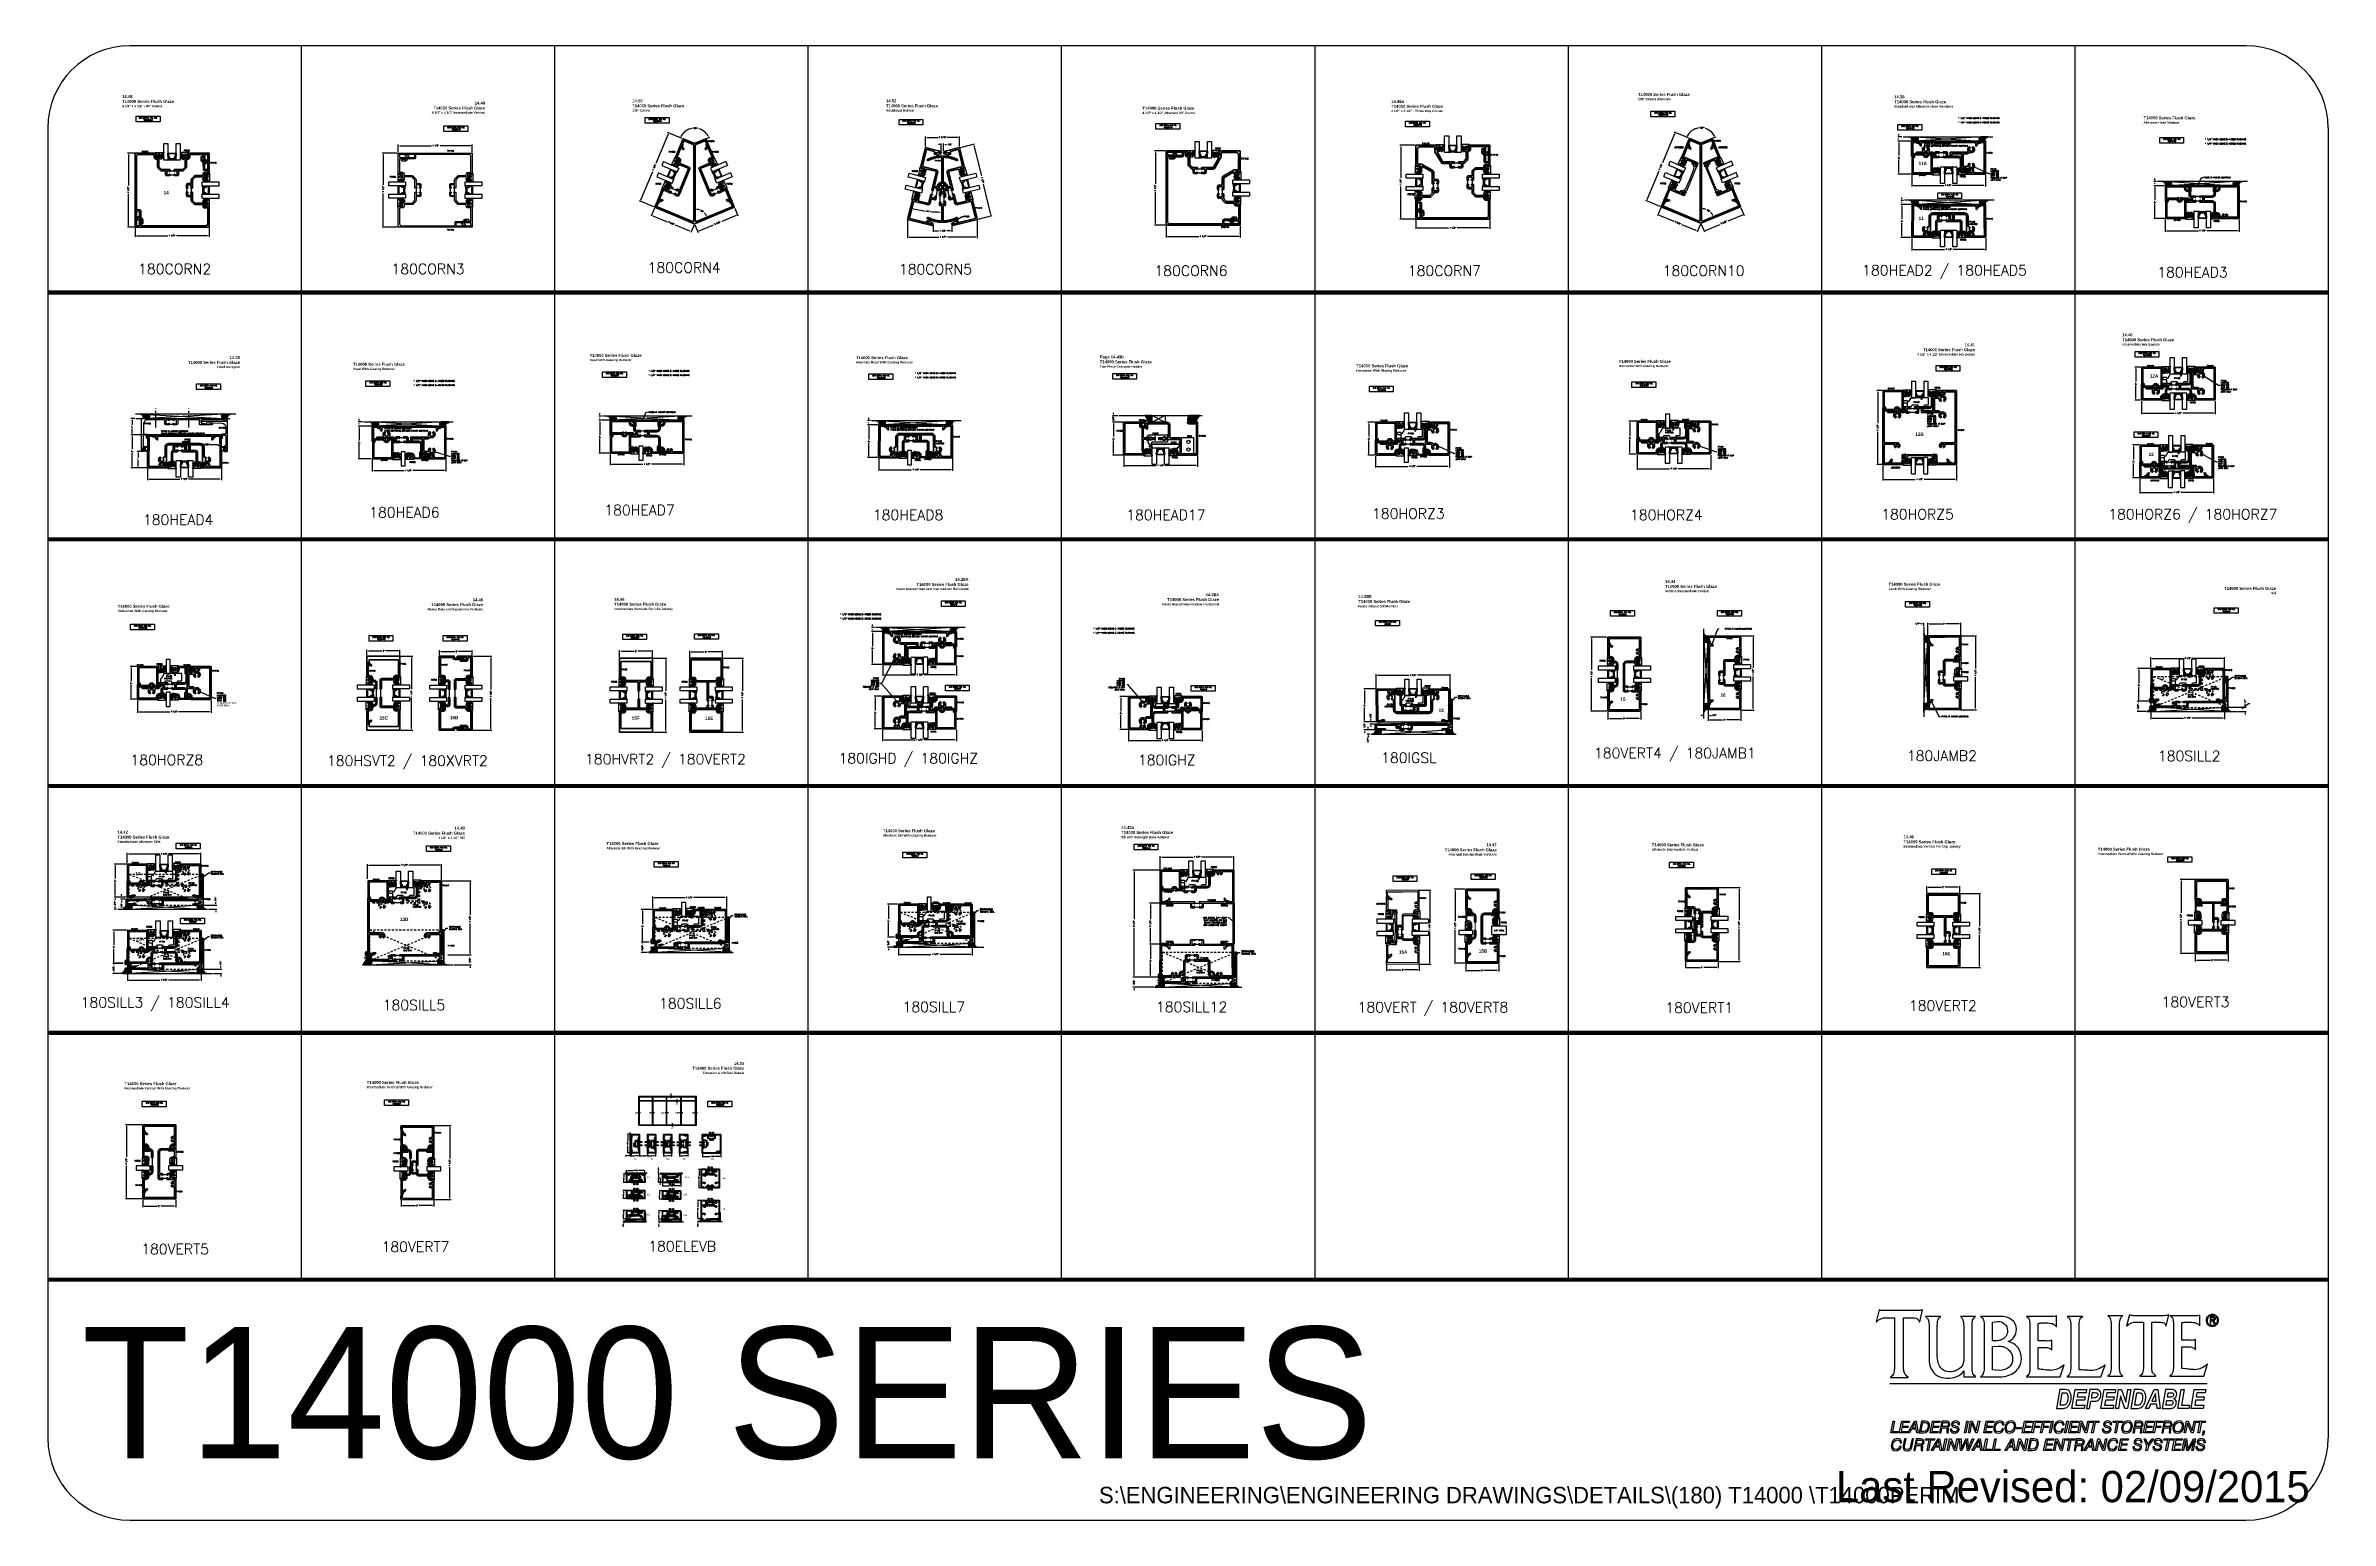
# Model space of a CAD drawing. Extents: x 0 to 139, y -15 to 75.
import ezdxf
from ezdxf import colors
from ezdxf.entities.mleader import LeaderData, LeaderLine
from ezdxf.enums import TextEntityAlignment as Align
from ezdxf.math import Vec2, Vec3

# ---------------------------------------------------------------- set-up
doc = ezdxf.new("R2010")
doc.units = 0
doc.header["$MEASUREMENT"] = 0
doc.header["$PDMODE"] = 3
doc.linetypes.add('CENTER2', pattern=[1.125, 0.75, -0.125, 0.125, -0.125])
doc.linetypes.add('HIDDEN2', pattern=[0.1875, 0.125, -0.0625])
doc.layers.get('DEFPOINTS').update_dxf_attribs({"linetype": 'CONTINUOUS'})
for name, color, linetype in [('LAYER_1', 160, 'CONTINUOUS'), ('R-ANNO-DIMS', 3, 'CONTINUOUS'), ('R-ANNO-TEXT', 6, 'CONTINUOUS'), ('R-Det1', 4, 'CONTINUOUS'), ('R-Det2', 2, 'CONTINUOUS'), ('R-DET3', 5, 'CONTINUOUS'), ('R-OTLN', 1, 'CONTINUOUS'), ('R-PAT1', 5, 'CONTINUOUS'), ('Strip', 2, 'CONTINUOUS'), ('TITLE', 7, 'CONTINUOUS')]:
    doc.layers.add(name, color=color, linetype=linetype)
doc.styles.add('CITYBLUEPRINT', font='cibt____.pfb')
doc.styles.get("Standard").update_dxf_attribs({"font": 'simplex'})
doc.styles.add('style1', font='arialbd.ttf')
doc.dimstyles.new('1-4size', dxfattribs={"dimtxt": 0.05, "dimasz": 0.06, "dimexe": 0.03125, "dimexo": 0.03125, "dimgap": 0.03125, "dimtad": 0, "dimdec": 5, "dimlfac": 4, "dimzin": 4, "dimdsep": 46, "dimlunit": 5, "dimtxsty": 'Standard', "dimcen": 0, "dimclrd": 256, "dimclre": 256, "dimclrt": 256, "dimadec": 0, "dimazin": 1, "dimtfac": 1, "dimtdec": 5, "dimtofl": 0, "dimtmove": 0, "dimatfit": 3, "dimfxl": 0, "dimfrac": 2, "dimtolj": 1, "dimtzin": 4, "dimarcsym": 0})
doc.dimstyles.new('1X', dxfattribs={"dimtxt": 0.08, "dimasz": 0.09, "dimexe": 0.0625, "dimexo": 0.0625, "dimgap": 0.062, "dimtad": 0, "dimdec": 5, "dimzin": 4, "dimdsep": 46, "dimlunit": 5, "dimtxsty": 'Standard', "dimcen": 0, "dimclrd": 256, "dimclre": 256, "dimclrt": 256, "dimadec": 0, "dimazin": 1, "dimtfac": 1, "dimtdec": 5, "dimtofl": 0, "dimtmove": 0, "dimatfit": 3, "dimfxl": 0, "dimfrac": 2, "dimtolj": 1, "dimtzin": 4, "dimarcsym": 0})
doc.dimstyles.new('1X$0', dxfattribs={"dimtxt": 0.08, "dimasz": 0.09, "dimexe": 0.0625, "dimexo": 0.0625, "dimgap": 0.062, "dimtad": 0, "dimdec": 5, "dimzin": 4, "dimdsep": 46, "dimlunit": 5, "dimtxsty": 'Standard', "dimcen": 0, "dimclrd": 256, "dimclre": 256, "dimclrt": 256, "dimadec": 0, "dimazin": 1, "dimtfac": 1, "dimtdec": 5, "dimtofl": 0, "dimtmove": 0, "dimatfit": 3, "dimfxl": 0, "dimfrac": 2, "dimtolj": 1, "dimtzin": 4, "dimarcsym": 0})
pattern_1 = [(45, (111.98276, 61.329644), (-0.0265165, 0.0265165), []), (135, (111.98276, 61.329644), (-0.0265165, -0.0265165), [])]
pattern_2 = [(45, (126.94574, 60.288745), (-0.0265165, 0.0265165), []), (135, (126.94574, 60.288745), (-0.0265165, -0.0265165), [])]
pattern_3 = [(45, (18.350474, 45.76748), (-0.0265165, 0.0265165), []), (135, (18.350474, 45.76748), (-0.0265165, -0.0265165), [])]
pattern_4 = [(45, (32.831185, 46.176546), (-0.0265165, 0.0265165), []), (135, (32.831185, 46.176546), (-0.0265165, -0.0265165), [])]
pattern_5 = [(45, (49.20433, 46.316613), (-0.0265165, 0.0265165), []), (135, (49.20433, 46.316613), (-0.0265165, -0.0265165), [])]
pattern_6 = [(45, (79.268134, 29.682197), (-0.0265165, 0.0265165), []), (135, (79.268134, 29.682197), (-0.0265165, -0.0265165), [])]
pattern_7 = [(315, (110.514805, 40.6638), (0.0265165, 0.0265165), []), (45, (110.514805, 40.6638), (-0.0265165, 0.0265165), [])]
pattern_8 = [(45, (51.325507, 45.38177), (-0.026516504, 0.026516504), []), (135, (51.325507, 45.38177), (-0.026516504, -0.026516504), [])]
pattern_9 = [(45, (37.040292, 3.07383), (-0.006629126, 0.006629126), []), (135, (37.040292, 3.07383), (-0.006629126, -0.006629126), [])]
pattern_10 = [(45, (37.222478, 4.349726), (-0.006629126, 0.006629126), []), (135, (37.222478, 4.349726), (-0.006629126, -0.006629126), [])]
pattern_11 = [(45, (35.042626, 4.356529), (-0.006629126, 0.006629126), []), (135, (35.042626, 4.356529), (-0.006629126, -0.006629126), [])]
pattern_12 = [(45, (34.867723, 2.025177), (-0.006629126, 0.006629126), []), (135, (34.867723, 2.025177), (-0.006629126, -0.006629126), [])]
pattern_13 = [(45, (111.99888, 57.48235), (-0.0265165, 0.0265165), []), (135, (111.99888, 57.48235), (-0.0265165, -0.0265165), [])]
pattern_14 = [(45, (2.785105, 16.906298), (-0.0265165, 0.0265165), []), (135, (2.785105, 16.906298), (-0.0265165, -0.0265165), [])]

# ---------------------------------------------------------------- blocks, each defined once
blk = doc.blocks.new('*D3')
at = {"layer": 'DEFPOINTS', "color": 0}
for p in [(52.53, 64.32), (56.77, 64.32), (56.77, 63.25)]:
    blk.add_point(p, dxfattribs=at)
at = {"layer": 'R-ANNO-DIMS', "lineweight": -2}
for p, q in [((52.53, 64.26), (52.53, 63.19)), ((56.77, 64.26), (56.77, 63.19)), ((52.62, 63.25), (54.43, 63.25)), ((56.68, 63.25), (54.95, 63.25))]:
    blk.add_line(p, q, dxfattribs=at)
at = {"layer": 'R-ANNO-DIMS'}
for points in [[(52.62, 63.27), (52.62, 63.24), (52.53, 63.25)], [(56.68, 63.27), (56.68, 63.24), (56.77, 63.25)]]:
    blk.add_solid(points, dxfattribs=at)
at = {"layer": 'R-ANNO-DIMS', "insert": (54.69, 63.25), "char_height": 0.08, "attachment_point": 5}
blk.add_mtext('\\A1;4 1/4"', dxfattribs=at)
blk = doc.blocks.new('*D4')
at = {"layer": 'DEFPOINTS', "color": 0}
for p in [(55.68, 68.69), (56.54, 68.9), (56.77, 64.32)]:
    blk.add_point(p, dxfattribs=at)
at = {"layer": 'R-ANNO-DIMS', "lineweight": -2}
for p, q in [((55.74, 68.7), (56.6, 68.91)), ((56.56, 68.81), (57.02, 66.97)), ((57.6, 64.62), (57.14, 66.46)), ((56.83, 64.33), (57.68, 64.55))]:
    blk.add_line(p, q, dxfattribs=at)
at = {"layer": 'R-ANNO-DIMS'}
for points in [[(56.57, 68.81), (56.54, 68.81), (56.54, 68.9)], [(57.62, 64.62), (57.59, 64.62), (57.62, 64.53)]]:
    blk.add_solid(points, dxfattribs=at)
at = {"layer": 'R-ANNO-DIMS', "insert": (57.08, 66.71), "char_height": 0.08, "attachment_point": 5, "rotation": 284}
blk.add_mtext('\\A1;4 1/2"', dxfattribs=at)
blk = doc.blocks.new('*D5')
at = {"layer": 'DEFPOINTS', "color": 0}
for p in [(54.08, 64.06), (55.22, 64.08), (55.22, 63.62)]:
    blk.add_point(p, dxfattribs=at)
at = {"layer": 'R-ANNO-DIMS', "lineweight": -2}
for p, q in [((54.08, 64), (54.08, 63.56)), ((55.22, 64.01), (55.22, 63.56)), ((54.17, 63.62), (54.4, 63.62)), ((55.13, 63.62), (54.91, 63.62))]:
    blk.add_line(p, q, dxfattribs=at)
at = {"layer": 'R-ANNO-DIMS'}
for points in [[(54.17, 63.63), (54.17, 63.6), (54.08, 63.62)], [(55.13, 63.63), (55.13, 63.6), (55.22, 63.62)]]:
    blk.add_solid(points, dxfattribs=at)
at = {"layer": 'R-ANNO-DIMS', "insert": (54.66, 63.62), "char_height": 0.08, "attachment_point": 5}
blk.add_mtext('\\A1;1 1/8"', dxfattribs=at)
blk = doc.blocks.new('*D6')
at = {"layer": 'DEFPOINTS', "color": 0}
for p in [(53.62, 68.69), (55.68, 69.3), (55.68, 68.69)]:
    blk.add_point(p, dxfattribs=at)
at = {"layer": 'R-ANNO-DIMS', "lineweight": -2}
for p, q in [((53.62, 68.75), (53.62, 69.36)), ((53.71, 69.3), (54.36, 69.3)), ((55.59, 69.3), (54.94, 69.3)), ((55.68, 68.75), (55.68, 69.36))]:
    blk.add_line(p, q, dxfattribs=at)
at = {"layer": 'R-ANNO-DIMS'}
for points in [[(53.71, 69.31), (53.71, 69.28), (53.62, 69.3)], [(55.59, 69.31), (55.59, 69.28), (55.68, 69.3)]]:
    blk.add_solid(points, dxfattribs=at)
at = {"layer": 'R-ANNO-DIMS', "insert": (54.65, 69.3), "char_height": 0.08, "attachment_point": 5}
blk.add_mtext('\\A1;2 1/16"', dxfattribs=at)
blk = doc.blocks.new('*D7')
at = {"layer": 'DEFPOINTS', "color": 0}
for p in [(54.58, 68.43), (54.72, 68.87), (54.72, 68.43)]:
    blk.add_point(p, dxfattribs=at)
at = {"layer": 'R-ANNO-DIMS', "lineweight": -2}
for p, q in [((54.49, 68.87), (54.4, 68.87)), ((54.58, 68.49), (54.58, 68.93)), ((54.72, 68.49), (54.72, 68.93)), ((54.81, 68.87), (54.9, 68.87))]:
    blk.add_line(p, q, dxfattribs=at)
at = {"layer": 'R-ANNO-DIMS'}
for points in [[(54.49, 68.88), (54.49, 68.85), (54.58, 68.87)], [(54.81, 68.88), (54.81, 68.85), (54.72, 68.87)]]:
    blk.add_solid(points, dxfattribs=at)
at = {"layer": 'R-ANNO-DIMS', "insert": (55.09, 68.87), "char_height": 0.08, "attachment_point": 5}
blk.add_mtext('\\A1;1/8"', dxfattribs=at)
blk = doc.blocks.new('*D8')
at = {"layer": 'DEFPOINTS', "color": 0}
for p in [(68.25, 63.98), (72.75, 63.98), (72.75, 63.28)]:
    blk.add_point(p, dxfattribs=at)
at = {"layer": 'R-ANNO-DIMS', "lineweight": -2}
for p, q in [((68.25, 63.92), (68.25, 63.22)), ((72.75, 63.92), (72.75, 63.22)), ((68.34, 63.28), (70.24, 63.28)), ((72.66, 63.28), (70.76, 63.28))]:
    blk.add_line(p, q, dxfattribs=at)
at = {"layer": 'R-ANNO-DIMS'}
for points in [[(68.34, 63.3), (68.34, 63.27), (68.25, 63.28)], [(72.66, 63.3), (72.66, 63.27), (72.75, 63.28)]]:
    blk.add_solid(points, dxfattribs=at)
at = {"layer": 'R-ANNO-DIMS', "insert": (70.5, 63.28), "char_height": 0.08, "attachment_point": 5}
blk.add_mtext('\\A1;4 1/2"', dxfattribs=at)
blk = doc.blocks.new('*D9')
at = {"layer": 'DEFPOINTS', "color": 0}
for p in [(67.6, 68.48), (68.25, 68.48), (68.25, 63.98)]:
    blk.add_point(p, dxfattribs=at)
at = {"layer": 'R-ANNO-DIMS', "lineweight": -2}
for p, q in [((68.19, 68.48), (67.54, 68.48)), ((67.6, 68.39), (67.6, 66.49)), ((67.6, 64.07), (67.6, 65.97)), ((68.19, 63.98), (67.54, 63.98))]:
    blk.add_line(p, q, dxfattribs=at)
at = {"layer": 'R-ANNO-DIMS'}
for points in [[(67.58, 68.39), (67.61, 68.39), (67.6, 68.48)], [(67.58, 64.07), (67.61, 64.07), (67.6, 63.98)]]:
    blk.add_solid(points, dxfattribs=at)
at = {"layer": 'R-ANNO-DIMS', "insert": (67.6, 66.23), "char_height": 0.08, "attachment_point": 5, "rotation": 90}
blk.add_mtext('\\A1;4 1/2"', dxfattribs=at)
blk = doc.blocks.new('*D10')
at = {"layer": 'DEFPOINTS', "color": 0}
for p in [(113.58, 67.08), (118.06, 67.1), (113.58, 66.39)]:
    blk.add_point(p, dxfattribs=at)
at = {"layer": 'R-ANNO-DIMS', "lineweight": -2}
for p, q in [((113.58, 67.02), (113.58, 66.33)), ((118.06, 67.03), (118.06, 66.33)), ((113.67, 66.39), (115.53, 66.39)), ((117.97, 66.39), (116.06, 66.39))]:
    blk.add_line(p, q, dxfattribs=at)
at = {"layer": 'R-ANNO-DIMS'}
for points in [[(113.67, 66.41), (113.67, 66.38), (113.58, 66.39)], [(117.97, 66.41), (117.97, 66.38), (118.06, 66.39)]]:
    blk.add_solid(points, dxfattribs=at)
at = {"layer": 'R-ANNO-DIMS', "insert": (115.8, 66.39), "char_height": 0.08, "attachment_point": 5}
blk.add_mtext('\\A1;4 1/2"', dxfattribs=at)
blk = doc.blocks.new('*D11')
at = {"layer": 'DEFPOINTS', "color": 0}
for p in [(113.59, 69.08), (112.79, 67.08), (113.61, 67.08)]:
    blk.add_point(p, dxfattribs=at)
at = {"layer": 'R-ANNO-DIMS', "lineweight": -2}
for p, q in [((113.53, 69.08), (112.73, 69.08)), ((112.79, 68.99), (112.79, 68.2)), ((113.54, 67.08), (112.73, 67.08)), ((112.79, 67.17), (112.79, 67.97))]:
    blk.add_line(p, q, dxfattribs=at)
at = {"layer": 'R-ANNO-DIMS'}
for points in [[(112.78, 68.99), (112.81, 68.99), (112.79, 69.08)], [(112.78, 67.17), (112.81, 67.17), (112.79, 67.08)]]:
    blk.add_solid(points, dxfattribs=at)
at = {"layer": 'R-ANNO-DIMS', "insert": (112.79, 68.08), "char_height": 0.08, "attachment_point": 5, "rotation": 90}
blk.add_mtext('\\A1;2"', dxfattribs=at)
blk = doc.blocks.new('*D12')
at = {"layer": 'DEFPOINTS', "color": 0}
for p in [(112.79, 69.33), (113.05, 69.33), (113.59, 69.08)]:
    blk.add_point(p, dxfattribs=at)
at = {"layer": 'R-ANNO-DIMS', "lineweight": -2}
for p, q in [((112.79, 69.42), (112.79, 69.51)), ((112.99, 69.33), (112.73, 69.33)), ((113.53, 69.08), (112.73, 69.08)), ((112.79, 68.99), (112.79, 68.9))]:
    blk.add_line(p, q, dxfattribs=at)
at = {"layer": 'R-ANNO-DIMS'}
for points in [[(112.78, 69.42), (112.81, 69.42), (112.79, 69.33)], [(112.78, 68.99), (112.81, 68.99), (112.79, 69.08)]]:
    blk.add_solid(points, dxfattribs=at)
at = {"layer": 'R-ANNO-DIMS', "insert": (112.79, 69.21), "char_height": 0.08, "attachment_point": 5, "rotation": 90}
blk.add_mtext('\\A1;*', dxfattribs=at)
blk = doc.blocks.new('*D13')
at = {"layer": 'DEFPOINTS', "color": 0}
for p in [(128.99, 64.37), (133.49, 64.37), (133.49, 63.63)]:
    blk.add_point(p, dxfattribs=at)
at = {"layer": 'R-ANNO-DIMS', "lineweight": -2}
for p, q in [((128.99, 64.31), (128.99, 63.57)), ((133.49, 64.31), (133.49, 63.57)), ((129.08, 63.63), (131.01, 63.63)), ((133.4, 63.63), (131.53, 63.63))]:
    blk.add_line(p, q, dxfattribs=at)
at = {"layer": 'R-ANNO-DIMS'}
for points in [[(129.08, 63.65), (129.08, 63.62), (128.99, 63.63)], [(133.4, 63.65), (133.4, 63.62), (133.49, 63.63)]]:
    blk.add_solid(points, dxfattribs=at)
at = {"layer": 'R-ANNO-DIMS', "insert": (131.27, 63.63), "char_height": 0.08, "attachment_point": 5}
blk.add_mtext('\\A1;4 1/2"', dxfattribs=at)
blk = doc.blocks.new('*D14')
at = {"layer": 'DEFPOINTS', "color": 0}
for p in [(128.37, 66.37), (129, 66.37), (129.03, 64.37)]:
    blk.add_point(p, dxfattribs=at)
at = {"layer": 'R-ANNO-DIMS', "lineweight": -2}
for p, q in [((128.94, 66.37), (128.31, 66.37)), ((128.37, 66.28), (128.37, 65.49)), ((128.97, 64.37), (128.31, 64.37)), ((128.37, 64.46), (128.37, 65.26))]:
    blk.add_line(p, q, dxfattribs=at)
at = {"layer": 'R-ANNO-DIMS'}
for points in [[(128.35, 66.28), (128.38, 66.28), (128.37, 66.37)], [(128.35, 64.46), (128.38, 64.46), (128.37, 64.37)]]:
    blk.add_solid(points, dxfattribs=at)
at = {"layer": 'R-ANNO-DIMS', "insert": (128.37, 65.37), "char_height": 0.08, "attachment_point": 5, "rotation": 90}
blk.add_mtext('\\A1;2"', dxfattribs=at)
blk = doc.blocks.new('*D15')
at = {"layer": 'DEFPOINTS', "color": 0}
for p in [(128.37, 66.37), (128.54, 66.62), (129, 66.37)]:
    blk.add_point(p, dxfattribs=at)
at = {"layer": 'R-ANNO-DIMS', "lineweight": -2}
for p, q in [((128.37, 66.71), (128.37, 66.8)), ((128.47, 66.62), (128.31, 66.62)), ((128.94, 66.37), (128.31, 66.37)), ((128.37, 66.28), (128.37, 66.19))]:
    blk.add_line(p, q, dxfattribs=at)
at = {"layer": 'R-ANNO-DIMS'}
for points in [[(128.35, 66.71), (128.38, 66.71), (128.37, 66.62)], [(128.35, 66.28), (128.38, 66.28), (128.37, 66.37)]]:
    blk.add_solid(points, dxfattribs=at)
at = {"layer": 'R-ANNO-DIMS', "insert": (128.37, 66.5), "char_height": 0.08, "attachment_point": 5, "rotation": 90}
blk.add_mtext('\\A1;*', dxfattribs=at)
blk = doc.blocks.new('*D21')
at = {"layer": 'DEFPOINTS', "color": 0}
for p in [(19.99, 51.76), (19.19, 49.76), (20.01, 49.76)]:
    blk.add_point(p, dxfattribs=at)
at = {"layer": 'R-ANNO-DIMS', "lineweight": -2}
for p, q in [((19.93, 51.76), (19.13, 51.76)), ((19.19, 51.67), (19.19, 50.88)), ((19.19, 49.85), (19.19, 50.65)), ((19.94, 49.76), (19.13, 49.76))]:
    blk.add_line(p, q, dxfattribs=at)
at = {"layer": 'R-ANNO-DIMS'}
for points in [[(19.18, 51.67), (19.21, 51.67), (19.19, 51.76)], [(19.18, 49.85), (19.21, 49.85), (19.19, 49.76)]]:
    blk.add_solid(points, dxfattribs=at)
at = {"layer": 'R-ANNO-DIMS', "insert": (19.19, 50.76), "char_height": 0.08, "attachment_point": 5, "rotation": 90}
blk.add_mtext('\\A1;2"', dxfattribs=at)
blk = doc.blocks.new('*D20')
at = {"layer": 'DEFPOINTS', "color": 0}
for p in [(19.98, 49.76), (19.98, 49.05), (24.46, 49.78)]:
    blk.add_point(p, dxfattribs=at)
at = {"layer": 'R-ANNO-DIMS', "lineweight": -2}
for p, q in [((19.98, 49.7), (19.98, 48.99)), ((20.07, 49.05), (21.92, 49.05)), ((24.37, 49.05), (22.44, 49.05)), ((24.46, 49.71), (24.46, 48.99))]:
    blk.add_line(p, q, dxfattribs=at)
at = {"layer": 'R-ANNO-DIMS'}
for points in [[(20.07, 49.06), (20.07, 49.03), (19.98, 49.05)], [(24.37, 49.06), (24.37, 49.03), (24.46, 49.05)]]:
    blk.add_solid(points, dxfattribs=at)
at = {"layer": 'R-ANNO-DIMS', "insert": (22.18, 49.05), "char_height": 0.08, "attachment_point": 5}
blk.add_mtext('\\A1;4 1/2"', dxfattribs=at)
blk = doc.blocks.new('*D22')
at = {"layer": 'DEFPOINTS', "color": 0}
for p in [(19.19, 52.02), (19.45, 52.02), (19.99, 51.76)]:
    blk.add_point(p, dxfattribs=at)
at = {"layer": 'R-ANNO-DIMS', "lineweight": -2}
for p, q in [((19.39, 52.02), (19.13, 52.02)), ((19.93, 51.76), (19.13, 51.76)), ((19.19, 52.11), (19.19, 52.2)), ((19.19, 51.67), (19.19, 51.58))]:
    blk.add_line(p, q, dxfattribs=at)
at = {"layer": 'R-ANNO-DIMS'}
for points in [[(19.18, 52.11), (19.21, 52.11), (19.19, 52.02)], [(19.18, 51.67), (19.21, 51.67), (19.19, 51.76)]]:
    blk.add_solid(points, dxfattribs=at)
at = {"layer": 'R-ANNO-DIMS', "insert": (19.19, 51.89), "char_height": 0.08, "attachment_point": 5, "rotation": 90}
blk.add_mtext('\\A1;*', dxfattribs=at)
blk = doc.blocks.new('*D24')
at = {"layer": 'DEFPOINTS', "color": 0}
for p in [(33.82, 52.11), (34.44, 52.11), (34.47, 50.11)]:
    blk.add_point(p, dxfattribs=at)
at = {"layer": 'R-ANNO-DIMS', "lineweight": -2}
for p, q in [((34.38, 52.11), (33.75, 52.11)), ((33.82, 52.02), (33.82, 51.23)), ((34.41, 50.11), (33.75, 50.11)), ((33.82, 50.2), (33.82, 51))]:
    blk.add_line(p, q, dxfattribs=at)
at = {"layer": 'R-ANNO-DIMS'}
for points in [[(33.8, 52.02), (33.83, 52.02), (33.82, 52.11)], [(33.8, 50.2), (33.83, 50.2), (33.82, 50.11)]]:
    blk.add_solid(points, dxfattribs=at)
at = {"layer": 'R-ANNO-DIMS', "insert": (33.82, 51.11), "char_height": 0.08, "attachment_point": 5, "rotation": 90}
blk.add_mtext('\\A1;2"', dxfattribs=at)
blk = doc.blocks.new('*D23')
at = {"layer": 'DEFPOINTS', "color": 0}
for p in [(34.44, 50.11), (38.93, 50.11), (34.44, 49.44)]:
    blk.add_point(p, dxfattribs=at)
at = {"layer": 'R-ANNO-DIMS', "lineweight": -2}
for p, q in [((34.44, 50.05), (34.44, 49.38)), ((38.93, 50.05), (38.93, 49.38)), ((34.53, 49.44), (36.43, 49.44)), ((38.84, 49.44), (36.95, 49.44))]:
    blk.add_line(p, q, dxfattribs=at)
at = {"layer": 'R-ANNO-DIMS'}
for points in [[(34.53, 49.45), (34.53, 49.42), (34.44, 49.44)], [(38.84, 49.45), (38.84, 49.42), (38.93, 49.44)]]:
    blk.add_solid(points, dxfattribs=at)
at = {"layer": 'R-ANNO-DIMS', "insert": (36.69, 49.44), "char_height": 0.08, "attachment_point": 5}
blk.add_mtext('\\A1;4 1/2"', dxfattribs=at)
blk = doc.blocks.new('*D25')
at = {"layer": 'DEFPOINTS', "color": 0}
for p in [(33.82, 52.11), (33.98, 52.37), (34.44, 52.11)]:
    blk.add_point(p, dxfattribs=at)
at = {"layer": 'R-ANNO-DIMS', "lineweight": -2}
for p, q in [((33.92, 52.37), (33.75, 52.37)), ((34.38, 52.11), (33.75, 52.11)), ((33.82, 52.46), (33.82, 52.55)), ((33.82, 52.02), (33.82, 51.93))]:
    blk.add_line(p, q, dxfattribs=at)
at = {"layer": 'R-ANNO-DIMS'}
for points in [[(33.8, 52.46), (33.83, 52.46), (33.82, 52.37)], [(33.8, 52.02), (33.83, 52.02), (33.82, 52.11)]]:
    blk.add_solid(points, dxfattribs=at)
at = {"layer": 'R-ANNO-DIMS', "insert": (33.82, 52.24), "char_height": 0.08, "attachment_point": 5, "rotation": 90}
blk.add_mtext('\\A1;*', dxfattribs=at)
blk = doc.blocks.new('*D26')
at = {"layer": 'DEFPOINTS', "color": 0}
for p in [(50.17, 51.84), (50.8, 51.84), (50.79, 49.84)]:
    blk.add_point(p, dxfattribs=at)
at = {"layer": 'R-ANNO-DIMS', "lineweight": -2}
for p, q in [((50.74, 51.84), (50.1, 51.84)), ((50.17, 51.75), (50.17, 50.95)), ((50.17, 49.93), (50.17, 50.72)), ((50.73, 49.84), (50.1, 49.84))]:
    blk.add_line(p, q, dxfattribs=at)
at = {"layer": 'R-ANNO-DIMS'}
for points in [[(50.15, 51.75), (50.18, 51.75), (50.17, 51.84)], [(50.15, 49.93), (50.18, 49.93), (50.17, 49.84)]]:
    blk.add_solid(points, dxfattribs=at)
at = {"layer": 'R-ANNO-DIMS', "insert": (50.17, 50.84), "char_height": 0.08, "attachment_point": 5, "rotation": 90}
blk.add_mtext('\\A1;2"', dxfattribs=at)
blk = doc.blocks.new('*D27')
at = {"layer": 'DEFPOINTS', "color": 0}
for p in [(50.78, 49.85), (55.27, 49.85), (55.27, 49.1)]:
    blk.add_point(p, dxfattribs=at)
at = {"layer": 'R-ANNO-DIMS', "lineweight": -2}
for p, q in [((50.78, 49.79), (50.78, 49.03)), ((50.87, 49.1), (52.76, 49.1)), ((55.18, 49.1), (53.29, 49.1)), ((55.27, 49.79), (55.27, 49.03))]:
    blk.add_line(p, q, dxfattribs=at)
at = {"layer": 'R-ANNO-DIMS'}
for points in [[(50.87, 49.11), (50.87, 49.08), (50.78, 49.1)], [(55.18, 49.11), (55.18, 49.08), (55.27, 49.1)]]:
    blk.add_solid(points, dxfattribs=at)
at = {"layer": 'R-ANNO-DIMS', "insert": (53.03, 49.1), "char_height": 0.08, "attachment_point": 5}
blk.add_mtext('\\A1;4 1/2"', dxfattribs=at)
blk = doc.blocks.new('*D28')
at = {"layer": 'DEFPOINTS', "color": 0}
for p in [(50.17, 51.84), (50.33, 52.09), (50.8, 51.84)]:
    blk.add_point(p, dxfattribs=at)
at = {"layer": 'R-ANNO-DIMS', "lineweight": -2}
for p, q in [((50.27, 52.09), (50.1, 52.09)), ((50.74, 51.84), (50.1, 51.84)), ((50.17, 52.18), (50.17, 52.27)), ((50.17, 51.75), (50.17, 51.66))]:
    blk.add_line(p, q, dxfattribs=at)
at = {"layer": 'R-ANNO-DIMS'}
for points in [[(50.15, 52.18), (50.18, 52.18), (50.17, 52.09)], [(50.15, 51.75), (50.18, 51.75), (50.17, 51.84)]]:
    blk.add_solid(points, dxfattribs=at)
at = {"layer": 'R-ANNO-DIMS', "insert": (50.17, 51.96), "char_height": 0.08, "attachment_point": 5, "rotation": 90}
blk.add_mtext('\\A1;*', dxfattribs=at)
blk = doc.blocks.new('*D29')
at = {"layer": 'DEFPOINTS', "color": 0}
for p in [(80.98, 49.99), (85.47, 49.99), (85.47, 49.31)]:
    blk.add_point(p, dxfattribs=at)
at = {"layer": 'R-ANNO-DIMS', "lineweight": -2}
for p, q in [((80.98, 49.93), (80.98, 49.24)), ((81.07, 49.31), (82.97, 49.31)), ((85.38, 49.31), (83.5, 49.31)), ((85.47, 49.93), (85.47, 49.24))]:
    blk.add_line(p, q, dxfattribs=at)
at = {"layer": 'R-ANNO-DIMS'}
for points in [[(81.07, 49.32), (81.07, 49.29), (80.98, 49.31)], [(85.38, 49.32), (85.38, 49.29), (85.47, 49.31)]]:
    blk.add_solid(points, dxfattribs=at)
at = {"layer": 'R-ANNO-DIMS', "insert": (83.23, 49.31), "char_height": 0.08, "attachment_point": 5}
blk.add_mtext('\\A1;4 1/2"', dxfattribs=at)
blk = doc.blocks.new('*D30')
at = {"layer": 'DEFPOINTS', "color": 0}
for p in [(81.01, 51.99), (80.57, 49.99), (80.98, 49.99)]:
    blk.add_point(p, dxfattribs=at)
at = {"layer": 'R-ANNO-DIMS', "lineweight": -2}
for p, q in [((80.95, 51.99), (80.51, 51.99)), ((80.57, 51.9), (80.57, 51.12)), ((80.57, 50.08), (80.57, 50.89)), ((80.92, 49.99), (80.51, 49.99))]:
    blk.add_line(p, q, dxfattribs=at)
at = {"layer": 'R-ANNO-DIMS'}
for points in [[(80.55, 51.9), (80.58, 51.9), (80.57, 51.99)], [(80.55, 50.08), (80.58, 50.08), (80.57, 49.99)]]:
    blk.add_solid(points, dxfattribs=at)
at = {"layer": 'R-ANNO-DIMS', "insert": (80.57, 51), "char_height": 0.08, "attachment_point": 5, "rotation": 90}
blk.add_mtext('\\A1;2"', dxfattribs=at)
blk = doc.blocks.new('*D31')
at = {"layer": 'DEFPOINTS', "color": 0}
for p in [(96.88, 50.06), (101.36, 50.06), (101.36, 49.16)]:
    blk.add_point(p, dxfattribs=at)
at = {"layer": 'R-ANNO-DIMS', "lineweight": -2}
for p, q in [((96.88, 50), (96.88, 49.09)), ((96.97, 49.16), (98.86, 49.16)), ((101.27, 49.16), (99.38, 49.16)), ((101.36, 50), (101.36, 49.09))]:
    blk.add_line(p, q, dxfattribs=at)
at = {"layer": 'R-ANNO-DIMS'}
for points in [[(96.97, 49.17), (96.97, 49.14), (96.88, 49.16)], [(101.27, 49.17), (101.27, 49.14), (101.36, 49.16)]]:
    blk.add_solid(points, dxfattribs=at)
at = {"layer": 'R-ANNO-DIMS', "insert": (99.12, 49.16), "char_height": 0.08, "attachment_point": 5}
blk.add_mtext('\\A1;4 1/2"', dxfattribs=at)
blk = doc.blocks.new('*D32')
at = {"layer": 'DEFPOINTS', "color": 0}
for p in [(96.9, 52.06), (96.44, 50.06), (96.88, 50.06)]:
    blk.add_point(p, dxfattribs=at)
at = {"layer": 'R-ANNO-DIMS', "lineweight": -2}
for p, q in [((96.84, 52.06), (96.38, 52.06)), ((96.44, 51.97), (96.44, 51.17)), ((96.81, 50.06), (96.38, 50.06)), ((96.44, 50.15), (96.44, 50.94))]:
    blk.add_line(p, q, dxfattribs=at)
at = {"layer": 'R-ANNO-DIMS'}
for points in [[(96.43, 51.97), (96.46, 51.97), (96.44, 52.06)], [(96.43, 50.15), (96.46, 50.15), (96.44, 50.06)]]:
    blk.add_solid(points, dxfattribs=at)
at = {"layer": 'R-ANNO-DIMS', "insert": (96.44, 51.06), "char_height": 0.08, "attachment_point": 5, "rotation": 90}
blk.add_mtext('\\A1;2"', dxfattribs=at)
blk = doc.blocks.new('*D35')
at = {"layer": 'DEFPOINTS', "color": 0}
for p in [(127.55, 53.34), (132.04, 53.34), (132.04, 52.54)]:
    blk.add_point(p, dxfattribs=at)
at = {"layer": 'R-ANNO-DIMS', "lineweight": -2}
for p, q in [((127.55, 53.28), (127.55, 52.48)), ((132.04, 53.28), (132.04, 52.48)), ((127.64, 52.54), (129.53, 52.54)), ((131.95, 52.54), (130.06, 52.54))]:
    blk.add_line(p, q, dxfattribs=at)
at = {"layer": 'R-ANNO-DIMS'}
for points in [[(127.64, 52.56), (127.64, 52.53), (127.55, 52.54)], [(131.95, 52.56), (131.95, 52.53), (132.04, 52.54)]]:
    blk.add_solid(points, dxfattribs=at)
at = {"layer": 'R-ANNO-DIMS', "insert": (129.8, 52.54), "char_height": 0.08, "attachment_point": 5}
blk.add_mtext('\\A1;4 1/2"', dxfattribs=at)
blk = doc.blocks.new('*D36')
at = {"layer": 'DEFPOINTS', "color": 0}
for p in [(127.58, 55.34), (127.2, 53.34), (127.55, 53.34)]:
    blk.add_point(p, dxfattribs=at)
at = {"layer": 'R-ANNO-DIMS', "lineweight": -2}
for p, q in [((127.52, 55.34), (127.14, 55.34)), ((127.2, 55.25), (127.2, 54.46)), ((127.2, 53.43), (127.2, 54.23)), ((127.49, 53.34), (127.14, 53.34))]:
    blk.add_line(p, q, dxfattribs=at)
at = {"layer": 'R-ANNO-DIMS'}
for points in [[(127.19, 55.25), (127.22, 55.25), (127.2, 55.34)], [(127.19, 53.43), (127.22, 53.43), (127.2, 53.34)]]:
    blk.add_solid(points, dxfattribs=at)
at = {"layer": 'R-ANNO-DIMS', "insert": (127.2, 54.34), "char_height": 0.08, "attachment_point": 5, "rotation": 90}
blk.add_mtext('\\A1;2"', dxfattribs=at)
blk = doc.blocks.new('*D39')
at = {"layer": 'DEFPOINTS', "color": 0}
for p in [(21.66, 37.78), (21.66, 33.28), (22.37, 33.28)]:
    blk.add_point(p, dxfattribs=at)
at = {"layer": 'R-ANNO-DIMS', "lineweight": -2}
for p, q in [((21.72, 37.78), (22.44, 37.78)), ((22.37, 37.69), (22.37, 35.76)), ((22.37, 33.37), (22.37, 35.24)), ((21.72, 33.28), (22.44, 33.28))]:
    blk.add_line(p, q, dxfattribs=at)
at = {"layer": 'R-ANNO-DIMS'}
for points in [[(22.36, 37.69), (22.39, 37.69), (22.37, 37.78)], [(22.36, 33.37), (22.39, 33.37), (22.37, 33.28)]]:
    blk.add_solid(points, dxfattribs=at)
at = {"layer": 'R-ANNO-DIMS', "insert": (22.37, 35.5), "char_height": 0.08, "attachment_point": 5, "rotation": 90}
blk.add_mtext('\\A1;4 1/2"', dxfattribs=at)
blk = doc.blocks.new('*D40')
at = {"layer": 'DEFPOINTS', "color": 0}
for p in [(19.66, 38.1), (19.66, 37.78), (21.66, 37.78)]:
    blk.add_point(p, dxfattribs=at)
at = {"layer": 'R-ANNO-DIMS', "lineweight": -2}
for p, q in [((19.66, 37.84), (19.66, 38.16)), ((19.75, 38.1), (20.57, 38.1)), ((21.57, 38.1), (20.8, 38.1)), ((21.66, 37.84), (21.66, 38.16))]:
    blk.add_line(p, q, dxfattribs=at)
at = {"layer": 'R-ANNO-DIMS'}
for points in [[(19.75, 38.11), (19.75, 38.08), (19.66, 38.1)], [(21.57, 38.11), (21.57, 38.08), (21.66, 38.1)]]:
    blk.add_solid(points, dxfattribs=at)
at = {"layer": 'R-ANNO-DIMS', "insert": (20.69, 38.1), "char_height": 0.08, "attachment_point": 5}
blk.add_mtext('\\A1;2"', dxfattribs=at)
blk = doc.blocks.new('*D41')
at = {"layer": 'DEFPOINTS', "color": 0}
for p in [(35.02, 37.66), (37.02, 38.07), (37.02, 37.66)]:
    blk.add_point(p, dxfattribs=at)
at = {"layer": 'R-ANNO-DIMS', "lineweight": -2}
for p, q in [((35.02, 37.72), (35.02, 38.14)), ((35.11, 38.07), (35.91, 38.07)), ((36.93, 38.07), (36.14, 38.07)), ((37.02, 37.72), (37.02, 38.14))]:
    blk.add_line(p, q, dxfattribs=at)
at = {"layer": 'R-ANNO-DIMS'}
for points in [[(35.11, 38.09), (35.11, 38.06), (35.02, 38.07)], [(36.93, 38.09), (36.93, 38.06), (37.02, 38.07)]]:
    blk.add_solid(points, dxfattribs=at)
at = {"layer": 'R-ANNO-DIMS', "insert": (36.02, 38.07), "char_height": 0.08, "attachment_point": 5}
blk.add_mtext('\\A1;2"', dxfattribs=at)
blk = doc.blocks.new('*D42')
at = {"layer": 'DEFPOINTS', "color": 0}
for p in [(37.02, 37.66), (37.02, 33.16), (37.83, 33.16)]:
    blk.add_point(p, dxfattribs=at)
at = {"layer": 'R-ANNO-DIMS', "lineweight": -2}
for p, q in [((37.08, 37.66), (37.9, 37.66)), ((37.83, 37.57), (37.83, 35.66)), ((37.83, 33.25), (37.83, 35.14)), ((37.08, 33.16), (37.9, 33.16))]:
    blk.add_line(p, q, dxfattribs=at)
at = {"layer": 'R-ANNO-DIMS'}
for points in [[(37.82, 37.57), (37.85, 37.57), (37.83, 37.66)], [(37.82, 33.25), (37.85, 33.25), (37.83, 33.16)]]:
    blk.add_solid(points, dxfattribs=at)
at = {"layer": 'R-ANNO-DIMS', "insert": (37.83, 35.4), "char_height": 0.08, "attachment_point": 5, "rotation": 90}
blk.add_mtext('\\A1;4 1/2"', dxfattribs=at)
blk = doc.blocks.new('*D43')
at = {"layer": 'DEFPOINTS', "color": 0}
for p in [(51.02, 37.28), (55.5, 37.27), (55.5, 36.64)]:
    blk.add_point(p, dxfattribs=at)
at = {"layer": 'R-ANNO-DIMS', "lineweight": -2}
for p, q in [((51.02, 37.22), (51.02, 36.58)), ((51.11, 36.64), (53.02, 36.64)), ((55.41, 36.64), (53.54, 36.64)), ((55.5, 37.21), (55.5, 36.58))]:
    blk.add_line(p, q, dxfattribs=at)
at = {"layer": 'R-ANNO-DIMS'}
for points in [[(51.11, 36.66), (51.11, 36.63), (51.02, 36.64)], [(55.41, 36.66), (55.41, 36.63), (55.5, 36.64)]]:
    blk.add_solid(points, dxfattribs=at)
at = {"layer": 'R-ANNO-DIMS', "insert": (53.28, 36.64), "char_height": 0.08, "attachment_point": 5}
blk.add_mtext('\\A1;4 1/2"', dxfattribs=at)
blk = doc.blocks.new('*D44')
at = {"layer": 'DEFPOINTS', "color": 0}
for p in [(51.03, 39.27), (50.4, 37.27), (51.03, 37.27)]:
    blk.add_point(p, dxfattribs=at)
at = {"layer": 'R-ANNO-DIMS', "lineweight": -2}
for p, q in [((50.97, 39.27), (50.34, 39.27)), ((50.4, 39.18), (50.4, 38.38)), ((50.4, 37.36), (50.4, 38.15)), ((50.97, 37.27), (50.34, 37.27))]:
    blk.add_line(p, q, dxfattribs=at)
at = {"layer": 'R-ANNO-DIMS'}
for points in [[(50.39, 39.18), (50.42, 39.18), (50.4, 39.27)], [(50.39, 37.36), (50.42, 37.36), (50.4, 37.27)]]:
    blk.add_solid(points, dxfattribs=at)
at = {"layer": 'R-ANNO-DIMS', "insert": (50.4, 38.27), "char_height": 0.08, "attachment_point": 5, "rotation": 90}
blk.add_mtext('\\A1;2"', dxfattribs=at)
blk = doc.blocks.new('*D45')
at = {"layer": 'DEFPOINTS', "color": 0}
for p in [(50.4, 39.27), (50.57, 39.52), (51.03, 39.27)]:
    blk.add_point(p, dxfattribs=at)
at = {"layer": 'R-ANNO-DIMS', "lineweight": -2}
for p, q in [((50.51, 39.52), (50.34, 39.52)), ((50.97, 39.27), (50.34, 39.27)), ((50.4, 39.61), (50.4, 39.7)), ((50.4, 39.18), (50.4, 39.09))]:
    blk.add_line(p, q, dxfattribs=at)
at = {"layer": 'R-ANNO-DIMS'}
for points in [[(50.39, 39.61), (50.42, 39.61), (50.4, 39.52)], [(50.39, 39.18), (50.42, 39.18), (50.4, 39.27)]]:
    blk.add_solid(points, dxfattribs=at)
at = {"layer": 'R-ANNO-DIMS', "insert": (50.4, 39.4), "char_height": 0.08, "attachment_point": 5, "rotation": 90}
blk.add_mtext('\\A1;*', dxfattribs=at)
blk = doc.blocks.new('*D46')
at = {"layer": 'DEFPOINTS', "color": 0}
for p in [(80.32, 35.78), (81.05, 35.78), (81.05, 33.78)]:
    blk.add_point(p, dxfattribs=at)
at = {"layer": 'R-ANNO-DIMS', "lineweight": -2}
for p, q in [((80.99, 35.78), (80.26, 35.78)), ((80.32, 35.69), (80.32, 34.89)), ((80.99, 33.78), (80.26, 33.78)), ((80.32, 33.87), (80.32, 34.66))]:
    blk.add_line(p, q, dxfattribs=at)
at = {"layer": 'R-ANNO-DIMS'}
for points in [[(80.3, 35.69), (80.33, 35.69), (80.32, 35.78)], [(80.3, 33.87), (80.33, 33.87), (80.32, 33.78)]]:
    blk.add_solid(points, dxfattribs=at)
at = {"layer": 'R-ANNO-DIMS', "insert": (80.32, 34.78), "char_height": 0.08, "attachment_point": 5, "rotation": 90}
blk.add_mtext('\\A1;2"', dxfattribs=at)
blk = doc.blocks.new('*D47')
at = {"layer": 'DEFPOINTS', "color": 0}
for p in [(80.53, 33.04), (80.7, 33.04), (80.96, 33.29)]:
    blk.add_point(p, dxfattribs=at)
at = {"layer": 'R-ANNO-DIMS', "lineweight": -2}
for p, q in [((80.53, 33.38), (80.53, 33.47)), ((80.9, 33.29), (80.47, 33.29)), ((80.63, 33.04), (80.47, 33.04)), ((80.53, 32.95), (80.53, 32.84))]:
    blk.add_line(p, q, dxfattribs=at)
at = {"layer": 'R-ANNO-DIMS'}
for points in [[(80.51, 33.38), (80.54, 33.38), (80.53, 33.29)], [(80.51, 32.95), (80.54, 32.95), (80.53, 33.04)]]:
    blk.add_solid(points, dxfattribs=at)
at = {"layer": 'R-ANNO-DIMS', "insert": (80.53, 32.66), "char_height": 0.08, "attachment_point": 5, "rotation": 90}
blk.add_mtext('\\A1;1/4"', dxfattribs=at)
blk = doc.blocks.new('*D48')
at = {"layer": 'DEFPOINTS', "color": 0}
for p in [(80.32, 33.78), (81.05, 33.78), (80.96, 33.29)]:
    blk.add_point(p, dxfattribs=at)
at = {"layer": 'R-ANNO-DIMS', "lineweight": -2}
for p, q in [((80.99, 33.78), (80.26, 33.78)), ((80.32, 33.87), (80.32, 33.96)), ((80.9, 33.29), (80.26, 33.29)), ((80.32, 33.2), (80.32, 33.11))]:
    blk.add_line(p, q, dxfattribs=at)
at = {"layer": 'R-ANNO-DIMS'}
for points in [[(80.3, 33.87), (80.33, 33.87), (80.32, 33.78)], [(80.3, 33.2), (80.33, 33.2), (80.32, 33.29)]]:
    blk.add_solid(points, dxfattribs=at)
at = {"layer": 'R-ANNO-DIMS', "insert": (80.32, 33.56), "char_height": 0.08, "attachment_point": 5, "rotation": 90}
blk.add_mtext('\\A1;1/2"', dxfattribs=at)
blk = doc.blocks.new('*D49')
at = {"layer": 'DEFPOINTS', "color": 0}
for p in [(85.52, 36.61), (81.02, 35.76), (85.52, 35.76)]:
    blk.add_point(p, dxfattribs=at)
at = {"layer": 'R-ANNO-DIMS', "lineweight": -2}
for p, q in [((81.02, 35.82), (81.02, 36.67)), ((81.11, 36.61), (83.01, 36.61)), ((85.43, 36.61), (83.54, 36.61)), ((85.52, 35.82), (85.52, 36.67))]:
    blk.add_line(p, q, dxfattribs=at)
at = {"layer": 'R-ANNO-DIMS'}
for points in [[(81.11, 36.62), (81.11, 36.59), (81.02, 36.61)], [(85.43, 36.62), (85.43, 36.59), (85.52, 36.61)]]:
    blk.add_solid(points, dxfattribs=at)
at = {"layer": 'R-ANNO-DIMS', "insert": (83.27, 36.61), "char_height": 0.08, "attachment_point": 5}
blk.add_mtext('\\A1;4 1/2"', dxfattribs=at)
blk = doc.blocks.new('*D50')
at = {"layer": 'DEFPOINTS', "color": 0}
for p in [(101.2, 34.53), (103.2, 34.53), (103.2, 33.91)]:
    blk.add_point(p, dxfattribs=at)
at = {"layer": 'R-ANNO-DIMS', "lineweight": -2}
for p, q in [((101.2, 34.47), (101.2, 33.84)), ((101.29, 33.91), (102.08, 33.91)), ((103.11, 33.91), (102.32, 33.91)), ((103.2, 34.47), (103.2, 33.84))]:
    blk.add_line(p, q, dxfattribs=at)
at = {"layer": 'R-ANNO-DIMS'}
for points in [[(101.29, 33.92), (101.29, 33.89), (101.2, 33.91)], [(103.11, 33.92), (103.11, 33.89), (103.2, 33.91)]]:
    blk.add_solid(points, dxfattribs=at)
at = {"layer": 'R-ANNO-DIMS', "insert": (102.2, 33.91), "char_height": 0.08, "attachment_point": 5}
blk.add_mtext('\\A1;2"', dxfattribs=at)
blk = doc.blocks.new('*D51')
at = {"layer": 'DEFPOINTS', "color": 0}
for p in [(103.17, 39), (103.94, 39), (103.18, 34.5)]:
    blk.add_point(p, dxfattribs=at)
at = {"layer": 'R-ANNO-DIMS', "lineweight": -2}
for p, q in [((103.23, 39), (104, 39)), ((103.94, 38.91), (103.94, 37.06)), ((103.94, 34.59), (103.94, 36.53)), ((103.25, 34.5), (104, 34.5))]:
    blk.add_line(p, q, dxfattribs=at)
at = {"layer": 'R-ANNO-DIMS'}
for points in [[(103.92, 38.91), (103.95, 38.91), (103.94, 39)], [(103.92, 34.59), (103.95, 34.59), (103.94, 34.5)]]:
    blk.add_solid(points, dxfattribs=at)
at = {"layer": 'R-ANNO-DIMS', "insert": (103.94, 36.8), "char_height": 0.08, "attachment_point": 5, "rotation": 90}
blk.add_mtext('\\A1;4 1/2"', dxfattribs=at)
blk = doc.blocks.new('*D52')
at = {"layer": 'DEFPOINTS', "color": 0}
for p in [(100.95, 33.98), (101.2, 34.53), (101.2, 34.17)]:
    blk.add_point(p, dxfattribs=at)
at = {"layer": 'R-ANNO-DIMS', "lineweight": -2}
for p, q in [((100.86, 34.17), (100.77, 34.17)), ((100.95, 34.05), (100.95, 34.24)), ((101.2, 34.47), (101.2, 34.11)), ((101.29, 34.17), (101.4, 34.17))]:
    blk.add_line(p, q, dxfattribs=at)
at = {"layer": 'R-ANNO-DIMS'}
for points in [[(100.86, 34.19), (100.86, 34.16), (100.95, 34.17)], [(101.29, 34.19), (101.29, 34.16), (101.2, 34.17)]]:
    blk.add_solid(points, dxfattribs=at)
at = {"layer": 'R-ANNO-DIMS', "insert": (101.58, 34.17), "char_height": 0.08, "attachment_point": 5}
blk.add_mtext('\\A1;1/4"', dxfattribs=at)
blk = doc.blocks.new('*D53')
at = {"layer": 'DEFPOINTS', "color": 0}
for p in [(116.54, 39.01), (116.53, 34.52), (117.47, 34.52)]:
    blk.add_point(p, dxfattribs=at)
at = {"layer": 'R-ANNO-DIMS', "lineweight": -2}
for p, q in [((116.61, 39.01), (117.53, 39.01)), ((117.47, 38.92), (117.47, 37.03)), ((117.47, 34.61), (117.47, 36.5)), ((116.59, 34.52), (117.53, 34.52))]:
    blk.add_line(p, q, dxfattribs=at)
at = {"layer": 'R-ANNO-DIMS'}
for points in [[(117.45, 38.92), (117.48, 38.92), (117.47, 39.01)], [(117.45, 34.61), (117.48, 34.61), (117.47, 34.52)]]:
    blk.add_solid(points, dxfattribs=at)
at = {"layer": 'R-ANNO-DIMS', "insert": (117.47, 36.77), "char_height": 0.08, "attachment_point": 5, "rotation": 90}
blk.add_mtext('\\A1;4 1/2"', dxfattribs=at)
blk = doc.blocks.new('*D54')
at = {"layer": 'DEFPOINTS', "color": 0}
for p in [(114.56, 38.99), (116.56, 39.74), (116.56, 38.99)]:
    blk.add_point(p, dxfattribs=at)
at = {"layer": 'R-ANNO-DIMS', "lineweight": -2}
for p, q in [((114.56, 39.05), (114.56, 39.8)), ((114.65, 39.74), (115.45, 39.74)), ((116.47, 39.74), (115.68, 39.74)), ((116.56, 39.05), (116.56, 39.8))]:
    blk.add_line(p, q, dxfattribs=at)
at = {"layer": 'R-ANNO-DIMS'}
for points in [[(114.65, 39.75), (114.65, 39.72), (114.56, 39.74)], [(116.47, 39.75), (116.47, 39.72), (116.56, 39.74)]]:
    blk.add_solid(points, dxfattribs=at)
at = {"layer": 'R-ANNO-DIMS', "insert": (115.56, 39.74), "char_height": 0.08, "attachment_point": 5}
blk.add_mtext('\\A1;2"', dxfattribs=at)
blk = doc.blocks.new('*D55')
at = {"layer": 'DEFPOINTS', "color": 0}
for p in [(114.31, 39.53), (114.56, 39.74), (114.56, 38.99)]:
    blk.add_point(p, dxfattribs=at)
at = {"layer": 'R-ANNO-DIMS', "lineweight": -2}
for p, q in [((114.22, 39.74), (114.12, 39.74)), ((114.31, 39.6), (114.31, 39.8)), ((114.56, 39.05), (114.56, 39.8)), ((114.65, 39.74), (114.74, 39.74))]:
    blk.add_line(p, q, dxfattribs=at)
at = {"layer": 'R-ANNO-DIMS'}
for points in [[(114.22, 39.75), (114.22, 39.72), (114.31, 39.74)], [(114.65, 39.75), (114.65, 39.72), (114.56, 39.74)]]:
    blk.add_solid(points, dxfattribs=at)
at = {"layer": 'R-ANNO-DIMS', "insert": (113.93, 39.74), "char_height": 0.08, "attachment_point": 5}
blk.add_mtext('\\A1;1/4"', dxfattribs=at)
blk = doc.blocks.new('*D58')
at = {"layer": 'DEFPOINTS', "color": 0}
for p in [(101.81, 23.71), (101.81, 19.21), (103.09, 19.21)]:
    blk.add_point(p, dxfattribs=at)
at = {"layer": 'R-ANNO-DIMS', "lineweight": -2}
for p, q in [((101.87, 23.71), (103.15, 23.71)), ((103.09, 23.62), (103.09, 21.72)), ((103.09, 19.3), (103.09, 21.2)), ((101.87, 19.21), (103.15, 19.21))]:
    blk.add_line(p, q, dxfattribs=at)
at = {"layer": 'R-ANNO-DIMS'}
for points in [[(103.08, 23.62), (103.11, 23.62), (103.09, 23.71)], [(103.08, 19.3), (103.11, 19.3), (103.09, 19.21)]]:
    blk.add_solid(points, dxfattribs=at)
at = {"layer": 'R-ANNO-DIMS', "insert": (103.09, 21.46), "char_height": 0.08, "attachment_point": 5, "rotation": 90}
blk.add_mtext('\\A1;4 1/2"', dxfattribs=at)
blk = doc.blocks.new('*D59')
at = {"layer": 'DEFPOINTS', "color": 0}
for p in [(99.82, 19.24), (101.82, 19.23), (101.82, 18.86)]:
    blk.add_point(p, dxfattribs=at)
at = {"layer": 'R-ANNO-DIMS', "lineweight": -2}
for p, q in [((99.82, 19.18), (99.82, 18.8)), ((99.91, 18.86), (100.71, 18.86)), ((101.73, 18.86), (100.94, 18.86)), ((101.82, 19.16), (101.82, 18.8))]:
    blk.add_line(p, q, dxfattribs=at)
at = {"layer": 'R-ANNO-DIMS'}
for points in [[(99.91, 18.88), (99.91, 18.85), (99.82, 18.86)], [(101.73, 18.88), (101.73, 18.85), (101.82, 18.86)]]:
    blk.add_solid(points, dxfattribs=at)
at = {"layer": 'R-ANNO-DIMS', "insert": (100.82, 18.86), "char_height": 0.08, "attachment_point": 5}
blk.add_mtext('\\A1;2"', dxfattribs=at)
blk = doc.blocks.new('*D60')
at = {"layer": 'DEFPOINTS', "color": 0}
for p in [(130.83, 24.2), (129.96, 19.7), (130.83, 19.7)]:
    blk.add_point(p, dxfattribs=at)
at = {"layer": 'R-ANNO-DIMS', "lineweight": -2}
for p, q in [((130.77, 24.2), (129.9, 24.2)), ((129.96, 24.11), (129.96, 22.18)), ((129.96, 19.79), (129.96, 21.66)), ((130.77, 19.7), (129.9, 19.7))]:
    blk.add_line(p, q, dxfattribs=at)
at = {"layer": 'R-ANNO-DIMS'}
for points in [[(129.94, 24.11), (129.97, 24.11), (129.96, 24.2)], [(129.94, 19.79), (129.97, 19.79), (129.96, 19.7)]]:
    blk.add_solid(points, dxfattribs=at)
at = {"layer": 'R-ANNO-DIMS', "insert": (129.96, 21.92), "char_height": 0.08, "attachment_point": 5, "rotation": 90}
blk.add_mtext('\\A1;4 1/2"', dxfattribs=at)
blk = doc.blocks.new('*D61')
at = {"layer": 'DEFPOINTS', "color": 0}
for p in [(130.82, 19.72), (132.82, 19.72), (132.82, 19.29)]:
    blk.add_point(p, dxfattribs=at)
at = {"layer": 'R-ANNO-DIMS', "lineweight": -2}
for p, q in [((130.82, 19.65), (130.82, 19.22)), ((132.82, 19.65), (132.82, 19.22)), ((130.91, 19.29), (131.74, 19.29)), ((132.73, 19.29), (131.97, 19.29))]:
    blk.add_line(p, q, dxfattribs=at)
at = {"layer": 'R-ANNO-DIMS'}
for points in [[(130.91, 19.3), (130.91, 19.27), (130.82, 19.29)], [(132.73, 19.3), (132.73, 19.27), (132.82, 19.29)]]:
    blk.add_solid(points, dxfattribs=at)
at = {"layer": 'R-ANNO-DIMS', "insert": (131.86, 19.29), "char_height": 0.08, "attachment_point": 5}
blk.add_mtext('\\A1;2"', dxfattribs=at)
blk = doc.blocks.new('*D62')
at = {"layer": 'DEFPOINTS', "color": 0}
for p in [(23.71, 9.24), (23.71, 4.74), (24.7, 4.74)]:
    blk.add_point(p, dxfattribs=at)
at = {"layer": 'R-ANNO-DIMS', "lineweight": -2}
for p, q in [((23.77, 9.24), (24.77, 9.24)), ((24.7, 9.15), (24.7, 7.24)), ((24.7, 4.83), (24.7, 6.71)), ((23.77, 4.74), (24.77, 4.74))]:
    blk.add_line(p, q, dxfattribs=at)
at = {"layer": 'R-ANNO-DIMS'}
for points in [[(24.69, 9.15), (24.72, 9.15), (24.7, 9.24)], [(24.69, 4.83), (24.72, 4.83), (24.7, 4.74)]]:
    blk.add_solid(points, dxfattribs=at)
at = {"layer": 'R-ANNO-DIMS', "insert": (24.7, 6.98), "char_height": 0.08, "attachment_point": 5, "rotation": 90}
blk.add_mtext('\\A1;4 1/2"', dxfattribs=at)
blk = doc.blocks.new('*D63')
at = {"layer": 'DEFPOINTS', "color": 0}
for p in [(21.73, 4.76), (23.73, 4.75), (23.73, 4.39)]:
    blk.add_point(p, dxfattribs=at)
at = {"layer": 'R-ANNO-DIMS', "lineweight": -2}
for p, q in [((21.73, 4.7), (21.73, 4.32)), ((21.82, 4.39), (22.61, 4.39)), ((23.64, 4.39), (22.84, 4.39)), ((23.73, 4.69), (23.73, 4.32))]:
    blk.add_line(p, q, dxfattribs=at)
at = {"layer": 'R-ANNO-DIMS'}
for points in [[(21.82, 4.4), (21.82, 4.37), (21.73, 4.39)], [(23.64, 4.4), (23.64, 4.37), (23.73, 4.39)]]:
    blk.add_solid(points, dxfattribs=at)
at = {"layer": 'R-ANNO-DIMS', "insert": (22.73, 4.39), "char_height": 0.08, "attachment_point": 5}
blk.add_mtext('\\A1;2"', dxfattribs=at)
blk = doc.blocks.new('*D69')
at = {"layer": 'DEFPOINTS', "color": 0}
for p in [(52, 22.7), (51.37, 20.69), (51.79, 20.69)]:
    blk.add_point(p, dxfattribs=at)
at = {"layer": 'R-ANNO-DIMS', "lineweight": -2}
for p, q in [((51.94, 22.7), (51.31, 22.7)), ((51.37, 22.61), (51.37, 21.81)), ((51.37, 20.78), (51.37, 21.58)), ((51.73, 20.69), (51.31, 20.69))]:
    blk.add_line(p, q, dxfattribs=at)
at = {"layer": 'R-ANNO-DIMS'}
for points in [[(51.36, 22.61), (51.39, 22.61), (51.37, 22.7)], [(51.36, 20.78), (51.39, 20.78), (51.37, 20.69)]]:
    blk.add_solid(points, dxfattribs=at)
at = {"layer": 'R-ANNO-DIMS', "insert": (51.37, 21.69), "char_height": 0.08, "attachment_point": 5, "rotation": 90}
blk.add_mtext('\\A1;2"', dxfattribs=at)
blk = doc.blocks.new('*D68')
at = {"layer": 'DEFPOINTS', "color": 0}
for p in [(51.97, 20.7), (56.46, 20.7), (56.46, 19.65)]:
    blk.add_point(p, dxfattribs=at)
at = {"layer": 'R-ANNO-DIMS', "lineweight": -2}
for p, q in [((51.97, 20.63), (51.97, 19.58)), ((52.06, 19.65), (53.95, 19.65)), ((56.37, 19.65), (54.48, 19.65)), ((56.46, 20.63), (56.46, 19.58))]:
    blk.add_line(p, q, dxfattribs=at)
at = {"layer": 'R-ANNO-DIMS'}
for points in [[(52.06, 19.66), (52.06, 19.63), (51.97, 19.65)], [(56.37, 19.66), (56.37, 19.63), (56.46, 19.65)]]:
    blk.add_solid(points, dxfattribs=at)
at = {"layer": 'R-ANNO-DIMS', "insert": (54.22, 19.65), "char_height": 0.08, "attachment_point": 5}
blk.add_mtext('\\A1;4 1/2"', dxfattribs=at)
blk = doc.blocks.new('*D70')
at = {"layer": 'DEFPOINTS', "color": 0}
for p in [(51.37, 20.69), (51.7, 20.08), (51.79, 20.69)]:
    blk.add_point(p, dxfattribs=at)
at = {"layer": 'R-ANNO-DIMS', "lineweight": -2}
for p, q in [((51.37, 20.78), (51.37, 20.87)), ((51.73, 20.69), (51.31, 20.69)), ((51.64, 20.08), (51.31, 20.08)), ((51.37, 19.99), (51.37, 19.9))]:
    blk.add_line(p, q, dxfattribs=at)
at = {"layer": 'R-ANNO-DIMS'}
for points in [[(51.36, 20.78), (51.39, 20.78), (51.37, 20.69)], [(51.36, 19.99), (51.39, 19.99), (51.37, 20.08)]]:
    blk.add_solid(points, dxfattribs=at)
at = {"layer": 'R-ANNO-DIMS', "insert": (51.37, 20.35), "char_height": 0.08, "attachment_point": 5, "rotation": 90}
blk.add_mtext('\\A1;5/8"', dxfattribs=at)
blk = doc.blocks.new('*D73')
at = {"layer": 'DEFPOINTS', "color": 0}
for p in [(72.37, 25.56), (67.89, 23.51), (72.37, 23.51)]:
    blk.add_point(p, dxfattribs=at)
at = {"layer": 'R-ANNO-DIMS', "lineweight": -2}
for p, q in [((67.89, 23.57), (67.89, 25.62)), ((67.98, 25.56), (69.87, 25.56)), ((72.28, 25.56), (70.39, 25.56)), ((72.37, 23.57), (72.37, 25.62))]:
    blk.add_line(p, q, dxfattribs=at)
at = {"layer": 'R-ANNO-DIMS'}
for points in [[(67.98, 25.58), (67.98, 25.55), (67.89, 25.56)], [(72.28, 25.58), (72.28, 25.55), (72.37, 25.56)]]:
    blk.add_solid(points, dxfattribs=at)
at = {"layer": 'R-ANNO-DIMS', "insert": (70.13, 25.56), "char_height": 0.08, "attachment_point": 5}
blk.add_mtext('\\A1;4 1/2"', dxfattribs=at)
blk = doc.blocks.new('*D71')
at = {"layer": 'DEFPOINTS', "color": 0}
for p in [(67.82, 20.27), (67.3, 18.27), (67.82, 18.27)]:
    blk.add_point(p, dxfattribs=at)
at = {"layer": 'R-ANNO-DIMS', "lineweight": -2}
for p, q in [((67.75, 20.27), (67.24, 20.27)), ((67.3, 20.18), (67.3, 19.38)), ((67.75, 18.27), (67.24, 18.27)), ((67.3, 18.36), (67.3, 19.15))]:
    blk.add_line(p, q, dxfattribs=at)
at = {"layer": 'R-ANNO-DIMS'}
for points in [[(67.28, 20.18), (67.31, 20.18), (67.3, 20.27)], [(67.28, 18.36), (67.31, 18.36), (67.3, 18.27)]]:
    blk.add_solid(points, dxfattribs=at)
at = {"layer": 'R-ANNO-DIMS', "insert": (67.3, 19.27), "char_height": 0.08, "attachment_point": 5, "rotation": 90}
blk.add_mtext('\\A1;2"', dxfattribs=at)
blk = doc.blocks.new('*D72')
at = {"layer": 'DEFPOINTS', "color": 0}
for p in [(67.9, 22.77), (67.3, 20.27), (67.88, 20.27)]:
    blk.add_point(p, dxfattribs=at)
at = {"layer": 'R-ANNO-DIMS', "lineweight": -2}
for p, q in [((67.84, 22.77), (67.24, 22.77)), ((67.3, 22.68), (67.3, 21.78)), ((67.3, 20.36), (67.3, 21.26)), ((67.82, 20.27), (67.24, 20.27))]:
    blk.add_line(p, q, dxfattribs=at)
at = {"layer": 'R-ANNO-DIMS'}
for points in [[(67.28, 22.68), (67.31, 22.68), (67.3, 22.77)], [(67.28, 20.36), (67.31, 20.36), (67.3, 20.27)]]:
    blk.add_solid(points, dxfattribs=at)
at = {"layer": 'R-ANNO-DIMS', "insert": (67.3, 21.52), "char_height": 0.08, "attachment_point": 5, "rotation": 90}
blk.add_mtext('\\A1;2 1/2"', dxfattribs=at)
blk = doc.blocks.new('*D74')
at = {"layer": 'DEFPOINTS', "color": 0}
for p in [(67.3, 18.27), (66.3, 17.66), (67.58, 17.66)]:
    blk.add_point(p, dxfattribs=at)
at = {"layer": 'R-ANNO-DIMS', "lineweight": -2}
for p, q in [((67.24, 18.27), (66.23, 18.27)), ((66.3, 18.36), (66.3, 18.45)), ((67.52, 17.66), (66.23, 17.66)), ((66.3, 17.57), (66.3, 17.48))]:
    blk.add_line(p, q, dxfattribs=at)
at = {"layer": 'R-ANNO-DIMS'}
for points in [[(66.28, 18.36), (66.31, 18.36), (66.3, 18.27)], [(66.28, 17.57), (66.31, 17.57), (66.3, 17.66)]]:
    blk.add_solid(points, dxfattribs=at)
at = {"layer": 'R-ANNO-DIMS', "insert": (66.3, 17.96), "char_height": 0.08, "attachment_point": 5, "rotation": 90}
blk.add_mtext('\\A1;5/8"', dxfattribs=at)
blk = doc.blocks.new('*D75')
at = {"layer": 'DEFPOINTS', "color": 0}
for p in [(67.91, 24.77), (66.3, 18.27), (67.89, 18.27)]:
    blk.add_point(p, dxfattribs=at)
at = {"layer": 'R-ANNO-DIMS', "lineweight": -2}
for p, q in [((67.85, 24.77), (66.23, 24.77)), ((66.3, 24.68), (66.3, 21.78)), ((66.3, 18.36), (66.3, 21.26)), ((67.83, 18.27), (66.23, 18.27))]:
    blk.add_line(p, q, dxfattribs=at)
at = {"layer": 'R-ANNO-DIMS'}
for points in [[(66.28, 24.68), (66.31, 24.68), (66.3, 24.77)], [(66.28, 18.36), (66.31, 18.36), (66.3, 18.27)]]:
    blk.add_solid(points, dxfattribs=at)
at = {"layer": 'R-ANNO-DIMS', "insert": (66.3, 21.52), "char_height": 0.08, "attachment_point": 5, "rotation": 90}
blk.add_mtext('\\A1;6 1/2"', dxfattribs=at)
blk = doc.blocks.new('*D76')
at = {"layer": 'DEFPOINTS', "color": 0}
for p in [(21.56, 68.35), (26.06, 68.8), (26.06, 68.35)]:
    blk.add_point(p, dxfattribs=at)
at = {"layer": 'R-ANNO-DIMS', "lineweight": -2}
for p, q in [((21.56, 68.41), (21.56, 68.87)), ((21.65, 68.8), (23.58, 68.8)), ((25.97, 68.8), (24.11, 68.8)), ((26.06, 68.41), (26.06, 68.87))]:
    blk.add_line(p, q, dxfattribs=at)
at = {"layer": 'R-ANNO-DIMS'}
for points in [[(21.65, 68.82), (21.65, 68.79), (21.56, 68.8)], [(25.97, 68.82), (25.97, 68.79), (26.06, 68.8)]]:
    blk.add_solid(points, dxfattribs=at)
at = {"layer": 'R-ANNO-DIMS', "insert": (23.84, 68.8), "char_height": 0.08, "attachment_point": 5}
blk.add_mtext('\\A1;4 1/2"', dxfattribs=at)
blk = doc.blocks.new('*D77')
at = {"layer": 'DEFPOINTS', "color": 0}
for p in [(20.65, 68.35), (21.56, 68.35), (21.56, 63.85)]:
    blk.add_point(p, dxfattribs=at)
at = {"layer": 'R-ANNO-DIMS', "lineweight": -2}
for p, q in [((21.5, 68.35), (20.58, 68.35)), ((20.65, 68.26), (20.65, 66.43)), ((20.65, 63.94), (20.65, 65.9)), ((21.5, 63.85), (20.58, 63.85))]:
    blk.add_line(p, q, dxfattribs=at)
at = {"layer": 'R-ANNO-DIMS'}
for points in [[(20.63, 68.26), (20.66, 68.26), (20.65, 68.35)], [(20.63, 63.94), (20.66, 63.94), (20.65, 63.85)]]:
    blk.add_solid(points, dxfattribs=at)
at = {"layer": 'R-ANNO-DIMS', "insert": (20.65, 66.17), "char_height": 0.08, "attachment_point": 5, "rotation": 90}
blk.add_mtext('\\A1;4 1/2"', dxfattribs=at)
blk = doc.blocks.new('*D78')
at = {"layer": 'DEFPOINTS', "color": 0}
for p in [(65.67, 50.02), (65.67, 49.36), (70.16, 49.99)]:
    blk.add_point(p, dxfattribs=at)
at = {"layer": 'R-ANNO-DIMS', "lineweight": -2}
for p, q in [((65.67, 49.96), (65.67, 49.29)), ((65.76, 49.36), (67.65, 49.36)), ((70.07, 49.36), (68.18, 49.36)), ((70.16, 49.93), (70.16, 49.29))]:
    blk.add_line(p, q, dxfattribs=at)
at = {"layer": 'R-ANNO-DIMS'}
for points in [[(65.76, 49.37), (65.76, 49.34), (65.67, 49.36)], [(70.07, 49.37), (70.07, 49.34), (70.16, 49.36)]]:
    blk.add_solid(points, dxfattribs=at)
at = {"layer": 'R-ANNO-DIMS', "insert": (67.92, 49.36), "char_height": 0.08, "attachment_point": 5}
blk.add_mtext('\\A1;4 1/2"', dxfattribs=at)
blk = doc.blocks.new('*D79')
at = {"layer": 'DEFPOINTS', "color": 0}
for p in [(65.68, 52), (65.05, 50), (65.68, 50)]:
    blk.add_point(p, dxfattribs=at)
at = {"layer": 'R-ANNO-DIMS', "lineweight": -2}
for p, q in [((65.62, 52), (64.99, 52)), ((65.05, 51.91), (65.05, 51.12)), ((65.05, 50.09), (65.05, 50.89)), ((65.62, 50), (64.99, 50))]:
    blk.add_line(p, q, dxfattribs=at)
at = {"layer": 'R-ANNO-DIMS'}
for points in [[(65.04, 51.91), (65.07, 51.91), (65.05, 52)], [(65.04, 50.09), (65.07, 50.09), (65.05, 50)]]:
    blk.add_solid(points, dxfattribs=at)
at = {"layer": 'R-ANNO-DIMS', "insert": (65.05, 51), "char_height": 0.08, "attachment_point": 5, "rotation": 90}
blk.add_mtext('\\A1;2"', dxfattribs=at)
blk = doc.blocks.new('*D80')
at = {"layer": 'DEFPOINTS', "color": 0}
for p in [(65.05, 52), (65.4, 52.39), (65.68, 52)]:
    blk.add_point(p, dxfattribs=at)
at = {"layer": 'R-ANNO-DIMS', "lineweight": -2}
for p, q in [((65.33, 52.39), (64.99, 52.39)), ((65.62, 52), (64.99, 52)), ((65.05, 52.48), (65.05, 52.57)), ((65.05, 51.91), (65.05, 51.82))]:
    blk.add_line(p, q, dxfattribs=at)
at = {"layer": 'R-ANNO-DIMS'}
for points in [[(65.04, 52.48), (65.07, 52.48), (65.05, 52.39)], [(65.04, 51.91), (65.07, 51.91), (65.05, 52)]]:
    blk.add_solid(points, dxfattribs=at)
at = {"layer": 'R-ANNO-DIMS', "insert": (65.05, 52.21), "char_height": 0.08, "attachment_point": 5, "rotation": 90}
blk.add_mtext('\\A1;3/8"', dxfattribs=at)
blk = doc.blocks.new('*D81')
at = {"layer": 'DEFPOINTS', "color": 0}
for p in [(5.15, 68.35), (5.56, 68.35), (5.56, 63.85)]:
    blk.add_point(p, dxfattribs=at)
at = {"layer": 'R-ANNO-DIMS', "lineweight": -2}
for p, q in [((5.5, 68.35), (5.09, 68.35)), ((5.15, 68.26), (5.15, 66.39)), ((5.15, 63.94), (5.15, 65.86)), ((5.5, 63.85), (5.09, 63.85))]:
    blk.add_line(p, q, dxfattribs=at)
at = {"layer": 'R-ANNO-DIMS'}
for points in [[(5.14, 68.26), (5.17, 68.26), (5.15, 68.35)], [(5.14, 63.94), (5.17, 63.94), (5.15, 63.85)]]:
    blk.add_solid(points, dxfattribs=at)
at = {"layer": 'R-ANNO-DIMS', "insert": (5.15, 66.12), "char_height": 0.08, "attachment_point": 5, "rotation": 90}
blk.add_mtext('\\A1;4 1/2"', dxfattribs=at)
blk = doc.blocks.new('*D82')
at = {"layer": 'DEFPOINTS', "color": 0}
for p in [(5.56, 63.85), (5.56, 63.33), (10.06, 63.85)]:
    blk.add_point(p, dxfattribs=at)
at = {"layer": 'R-ANNO-DIMS', "lineweight": -2}
for p, q in [((5.56, 63.79), (5.56, 63.26)), ((5.65, 63.33), (7.55, 63.33)), ((9.97, 63.33), (8.07, 63.33)), ((10.06, 63.79), (10.06, 63.26))]:
    blk.add_line(p, q, dxfattribs=at)
at = {"layer": 'R-ANNO-DIMS'}
for points in [[(5.65, 63.34), (5.65, 63.31), (5.56, 63.33)], [(9.97, 63.34), (9.97, 63.31), (10.06, 63.33)]]:
    blk.add_solid(points, dxfattribs=at)
at = {"layer": 'R-ANNO-DIMS', "insert": (7.81, 63.33), "char_height": 0.08, "attachment_point": 5}
blk.add_mtext('\\A1;4 1/2"', dxfattribs=at)
blk = doc.blocks.new('*D83')
at = {"layer": 'DEFPOINTS', "color": 0}
for p in [(82.52, 68.83), (83.43, 68.83), (83.43, 64.33)]:
    blk.add_point(p, dxfattribs=at)
at = {"layer": 'R-ANNO-DIMS', "lineweight": -2}
for p, q in [((83.37, 68.83), (82.46, 68.83)), ((82.52, 68.74), (82.52, 66.84)), ((82.52, 64.42), (82.52, 66.32)), ((83.37, 64.33), (82.46, 64.33))]:
    blk.add_line(p, q, dxfattribs=at)
at = {"layer": 'R-ANNO-DIMS'}
for points in [[(82.51, 68.74), (82.54, 68.74), (82.52, 68.83)], [(82.51, 64.42), (82.54, 64.42), (82.52, 64.33)]]:
    blk.add_solid(points, dxfattribs=at)
at = {"layer": 'R-ANNO-DIMS', "insert": (82.52, 66.58), "char_height": 0.08, "attachment_point": 5, "rotation": 90}
blk.add_mtext('\\A1;4 1/2"', dxfattribs=at)
blk = doc.blocks.new('*D84')
at = {"layer": 'DEFPOINTS', "color": 0}
for p in [(83.43, 64.33), (87.93, 64.33), (83.43, 63.8)]:
    blk.add_point(p, dxfattribs=at)
at = {"layer": 'R-ANNO-DIMS', "lineweight": -2}
for p, q in [((83.43, 64.27), (83.43, 63.74)), ((87.93, 64.27), (87.93, 63.74)), ((83.52, 63.8), (85.42, 63.8)), ((87.84, 63.8), (85.94, 63.8))]:
    blk.add_line(p, q, dxfattribs=at)
at = {"layer": 'R-ANNO-DIMS'}
for points in [[(83.52, 63.82), (83.52, 63.79), (83.43, 63.8)], [(87.84, 63.82), (87.84, 63.79), (87.93, 63.8)]]:
    blk.add_solid(points, dxfattribs=at)
at = {"layer": 'R-ANNO-DIMS', "insert": (85.68, 63.8), "char_height": 0.08, "attachment_point": 5}
blk.add_mtext('\\A1;4 1/2"', dxfattribs=at)
blk = doc.blocks.new('AI9-BLK11')
at = {"layer": 'LAYER_1', "color": 7}
for points in [[(-17.5, 1.66), (-17.33, 1.66), (-17.57, 0.49), (-16.9, 0.49), (-16.93, 0.34), (-17.77, 0.34)], [(-16.53, 1.66), (-15.66, 1.66), (-15.69, 1.51), (-16.39, 1.51), (-16.48, 1.09), (-15.82, 1.09), (-15.85, 0.95), (-16.51, 0.95), (-16.6, 0.49), (-15.89, 0.49), (-15.92, 0.34), (-16.8, 0.34)], [(-15.08, 1.66), (-14.89, 1.66), (-14.67, 0.34), (-14.84, 0.34), (-14.9, 0.74), (-15.43, 0.74), (-15.65, 0.34), (-15.84, 0.34)], [(-15.36, 0.89), (-14.92, 0.89), (-15.01, 1.5), (-15.02, 1.5)], [(-13.06, 1.66), (-12.19, 1.66), (-12.22, 1.51), (-12.92, 1.51), (-13.01, 1.09), (-12.35, 1.09), (-12.38, 0.95), (-13.04, 0.95), (-13.13, 0.49), (-12.42, 0.49), (-12.45, 0.34), (-13.33, 0.34)], [(-9.19, 1.66), (-9.02, 1.66), (-9.29, 0.34), (-9.46, 0.34)], [(-8.75, 1.66), (-8.56, 1.66), (-8.11, 0.57), (-8.11, 0.57), (-7.9, 1.66), (-7.73, 1.66), (-8, 0.34), (-8.18, 0.34), (-8.63, 1.43), (-8.64, 1.43), (-8.85, 0.34), (-9.01, 0.34)], [(-7, 1.66), (-6.13, 1.66), (-6.16, 1.51), (-6.86, 1.51), (-6.95, 1.09), (-6.29, 1.09), (-6.32, 0.95), (-6.98, 0.95), (-7.07, 0.49), (-6.36, 0.49), (-6.39, 0.34), (-7.27, 0.34)], [(-3.55, 0.93), (-3.03, 0.93), (-3.06, 0.78), (-3.58, 0.78)], [(-2.67, 1.66), (-1.8, 1.66), (-1.82, 1.51), (-2.53, 1.51), (-2.61, 1.09), (-1.96, 1.09), (-1.99, 0.95), (-2.64, 0.95), (-2.74, 0.49), (-2.02, 0.49), (-2.05, 0.34), (-2.94, 0.34)], [(-1.6, 1.66), (-0.77, 1.66), (-0.8, 1.51), (-1.47, 1.51), (-1.55, 1.09), (-0.96, 1.09), (-0.99, 0.95), (-1.58, 0.95), (-1.7, 0.34), (-1.87, 0.34)], [(-0.6, 1.66), (0.23, 1.66), (0.2, 1.51), (-0.46, 1.51), (-0.55, 1.09), (0.04, 1.09), (0.01, 0.95), (-0.58, 0.95), (-0.7, 0.34), (-0.87, 0.34)], [(0.4, 1.66), (0.57, 1.66), (0.3, 0.34), (0.14, 0.34)], [(2.11, 1.66), (2.28, 1.66), (2.01, 0.34), (1.84, 0.34)], [(2.55, 1.66), (3.43, 1.66), (3.4, 1.51), (2.69, 1.51), (2.61, 1.09), (3.27, 1.09), (3.24, 0.95), (2.58, 0.95), (2.49, 0.49), (3.2, 0.49), (3.17, 0.34), (2.29, 0.34)], [(3.62, 1.66), (3.8, 1.66), (4.25, 0.57), (4.26, 0.57), (4.47, 1.66), (4.63, 1.66), (4.36, 0.34), (4.18, 0.34), (3.74, 1.43), (3.73, 1.43), (3.52, 0.34), (3.35, 0.34)], [(5.73, 1.51), (5.31, 1.51), (5.07, 0.34), (4.9, 0.34), (5.14, 1.51), (4.71, 1.51), (4.74, 1.66), (5.76, 1.66)], [(8.34, 1.51), (7.92, 1.51), (7.68, 0.34), (7.51, 0.34), (7.75, 1.51), (7.32, 1.51), (7.35, 1.66), (8.38, 1.66)], [(11.03, 1.66), (11.9, 1.66), (11.87, 1.51), (11.17, 1.51), (11.08, 1.09), (11.74, 1.09), (11.71, 0.95), (11.05, 0.95), (10.96, 0.49), (11.67, 0.49), (11.64, 0.34), (10.76, 0.34)], [(12.09, 1.66), (12.93, 1.66), (12.9, 1.51), (12.23, 1.51), (12.15, 1.09), (12.73, 1.09), (12.7, 0.95), (12.12, 0.95), (12, 0.34), (11.83, 0.34)], [(15.63, 1.66), (15.81, 1.66), (16.26, 0.57), (16.26, 0.57), (16.47, 1.66), (16.64, 1.66), (16.37, 0.34), (16.19, 0.34), (15.74, 1.43), (15.74, 1.43), (15.52, 0.34), (15.36, 0.34)], [(17.74, 1.51), (17.31, 1.51), (17.07, 0.34), (16.91, 0.34), (17.14, 1.51), (16.72, 1.51), (16.75, 1.66), (17.77, 1.66)], [(-12.84, -0.49), (-13.27, -0.49), (-13.51, -1.66), (-13.67, -1.66), (-13.44, -0.49), (-13.86, -0.49), (-13.83, -0.34), (-12.81, -0.34)], [(-12.43, -0.34), (-12.25, -0.34), (-12.02, -1.66), (-12.19, -1.66), (-12.25, -1.26), (-12.79, -1.26), (-13.01, -1.66), (-13.2, -1.66)], [(-12.71, -1.12), (-12.27, -1.12), (-12.37, -0.5), (-12.37, -0.5)], [(-11.62, -0.34), (-11.45, -0.34), (-11.72, -1.66), (-11.89, -1.66)], [(-11.14, -0.34), (-10.96, -0.34), (-10.51, -1.43), (-10.51, -1.43), (-10.3, -0.34), (-10.13, -0.34), (-10.4, -1.66), (-10.58, -1.66), (-11.03, -0.58), (-11.03, -0.58), (-11.25, -1.66), (-11.41, -1.66)], [(-8.97, -1.66), (-9.14, -1.66), (-9.22, -0.52), (-9.23, -0.52), (-9.73, -1.66), (-9.91, -1.66), (-9.99, -0.34), (-9.82, -0.34), (-9.77, -1.45), (-9.77, -1.45), (-9.29, -0.34), (-9.09, -0.34), (-9.02, -1.46), (-9.02, -1.46), (-8.56, -0.34), (-8.38, -0.34)], [(-7.84, -0.34), (-7.66, -0.34), (-7.43, -1.66), (-7.6, -1.66), (-7.66, -1.26), (-8.19, -1.26), (-8.41, -1.66), (-8.6, -1.66)], [(-8.12, -1.12), (-7.68, -1.12), (-7.77, -0.5), (-7.78, -0.5)], [(-7.03, -0.34), (-6.86, -0.34), (-7.09, -1.51), (-6.42, -1.51), (-6.45, -1.66), (-7.29, -1.66)], [(-6.03, -0.34), (-5.86, -0.34), (-6.09, -1.51), (-5.42, -1.51), (-5.45, -1.66), (-6.29, -1.66)], [(-4.13, -0.34), (-3.94, -0.34), (-3.72, -1.66), (-3.89, -1.66), (-3.95, -1.26), (-4.48, -1.26), (-4.7, -1.66), (-4.89, -1.66)], [(-4.4, -1.12), (-3.97, -1.12), (-4.06, -0.5), (-4.07, -0.5)], [(-3.31, -0.34), (-3.13, -0.34), (-2.68, -1.43), (-2.68, -1.43), (-2.47, -0.34), (-2.3, -0.34), (-2.57, -1.66), (-2.75, -1.66), (-3.2, -0.58), (-3.2, -0.58), (-3.42, -1.66), (-3.58, -1.66)], [(-0.24, -0.34), (0.63, -0.34), (0.6, -0.49), (-0.1, -0.49), (-0.19, -0.91), (0.47, -0.91), (0.44, -1.06), (-0.22, -1.06), (-0.31, -1.51), (0.4, -1.51), (0.37, -1.66), (-0.51, -1.66)], [(0.85, -0.34), (1.04, -0.34), (1.49, -1.43), (1.49, -1.43), (1.7, -0.34), (1.87, -0.34), (1.6, -1.66), (1.42, -1.66), (0.97, -0.58), (0.96, -0.58), (0.75, -1.66), (0.59, -1.66)], [(3, -0.49), (2.57, -0.49), (2.33, -1.66), (2.17, -1.66), (2.4, -0.49), (1.98, -0.49), (2.01, -0.34), (3.03, -0.34)], [(4.8, -0.34), (4.98, -0.34), (5.21, -1.66), (5.04, -1.66), (4.98, -1.26), (4.45, -1.26), (4.23, -1.66), (4.04, -1.66)], [(4.52, -1.12), (4.96, -1.12), (4.87, -0.5), (4.86, -0.5)], [(5.61, -0.34), (5.8, -0.34), (6.25, -1.43), (6.25, -1.43), (6.46, -0.34), (6.63, -0.34), (6.36, -1.66), (6.18, -1.66), (5.73, -0.58), (5.72, -0.58), (5.51, -1.66), (5.35, -1.66)], [(8.21, -0.34), (9.08, -0.34), (9.05, -0.49), (8.35, -0.49), (8.26, -0.91), (8.92, -0.91), (8.89, -1.06), (8.23, -1.06), (8.14, -1.51), (8.85, -1.51), (8.82, -1.66), (7.94, -1.66)], [(11.15, -1.13), (10.82, -0.34), (11, -0.34), (11.26, -0.98), (11.74, -0.34), (11.93, -0.34), (11.32, -1.13), (11.21, -1.66), (11.04, -1.66)], [(14.09, -0.49), (13.67, -0.49), (13.43, -1.66), (13.26, -1.66), (13.5, -0.49), (13.07, -0.49), (13.1, -0.34), (14.12, -0.34)], [(14.28, -0.34), (15.15, -0.34), (15.12, -0.49), (14.42, -0.49), (14.33, -0.91), (14.99, -0.91), (14.96, -1.06), (14.3, -1.06), (14.21, -1.51), (14.92, -1.51), (14.89, -1.66), (14.01, -1.66)], [(15.38, -0.34), (15.61, -0.34), (15.78, -1.48), (15.78, -1.48), (16.41, -0.34), (16.64, -0.34), (16.37, -1.66), (16.21, -1.66), (16.47, -0.51), (16.47, -0.51), (15.82, -1.66), (15.66, -1.66), (15.5, -0.51), (15.49, -0.51), (15.27, -1.66), (15.11, -1.66)]]:
    blk.add_lwpolyline(points, close=True, dxfattribs=at)
for points, knots in [([(-14.3, 1.66), (-14.3, 1.66), (-13.85, 1.66), (-13.85, 1.66), (-13.54, 1.66), (-13.38, 1.47), (-13.38, 1.16), (-13.38, 0.66), (-13.66, 0.34), (-14.08, 0.34), (-14.08, 0.34), (-14.57, 0.34), (-14.57, 0.34), (-14.57, 0.34), (-14.3, 1.66), (-14.3, 1.66)], [0, 0, 0, 0, 1, 1, 1, 2, 2, 2, 3, 3, 3, 4, 4, 4, 5, 5, 5, 5]), ([(-14.37, 0.49), (-14.37, 0.49), (-14.08, 0.49), (-14.08, 0.49), (-13.72, 0.49), (-13.54, 0.82), (-13.54, 1.14), (-13.54, 1.33), (-13.61, 1.51), (-13.89, 1.51), (-13.89, 1.51), (-14.16, 1.51), (-14.16, 1.51), (-14.16, 1.51), (-14.37, 0.49), (-14.37, 0.49)], [0, 0, 0, 0, 1, 1, 1, 2, 2, 2, 3, 3, 3, 4, 4, 4, 5, 5, 5, 5]), ([(-12, 1.66), (-12, 1.66), (-11.51, 1.66), (-11.51, 1.66), (-11.3, 1.66), (-11.09, 1.58), (-11.09, 1.32), (-11.09, 1.15), (-11.21, 1), (-11.38, 0.97), (-11.38, 0.97), (-11.38, 0.97), (-11.38, 0.97), (-11.27, 0.93), (-11.24, 0.81), (-11.25, 0.68), (-11.26, 0.56), (-11.3, 0.45), (-11.25, 0.34), (-11.25, 0.34), (-11.42, 0.34), (-11.42, 0.34), (-11.44, 0.39), (-11.44, 0.49), (-11.42, 0.62), (-11.37, 0.94), (-11.54, 0.9), (-11.61, 0.9), (-11.61, 0.9), (-11.98, 0.9), (-11.98, 0.9), (-11.98, 0.9), (-12.1, 0.34), (-12.1, 0.34), (-12.1, 0.34), (-12.27, 0.34), (-12.27, 0.34), (-12.27, 0.34), (-12, 1.66), (-12, 1.66)], [0, 0, 0, 0, 1, 1, 1, 2, 2, 2, 3, 3, 3, 4, 4, 4, 5, 5, 5, 6, 6, 6, 7, 7, 7, 8, 8, 8, 9, 9, 9, 10, 10, 10, 11, 11, 11, 12, 12, 12, 13, 13, 13, 13]), ([(-11.95, 1.05), (-11.95, 1.05), (-11.57, 1.05), (-11.57, 1.05), (-11.31, 1.05), (-11.26, 1.22), (-11.26, 1.31), (-11.26, 1.48), (-11.38, 1.51), (-11.51, 1.51), (-11.51, 1.51), (-11.86, 1.51), (-11.86, 1.51), (-11.86, 1.51), (-11.95, 1.05), (-11.95, 1.05)], [0, 0, 0, 0, 1, 1, 1, 2, 2, 2, 3, 3, 3, 4, 4, 4, 5, 5, 5, 5]), ([(-10.16, 1.27), (-10.15, 1.48), (-10.28, 1.54), (-10.45, 1.54), (-10.57, 1.54), (-10.74, 1.48), (-10.74, 1.33), (-10.74, 1.2), (-10.65, 1.15), (-10.54, 1.12), (-10.54, 1.12), (-10.37, 1.07), (-10.37, 1.07), (-10.21, 1.02), (-10.06, 0.95), (-10.06, 0.71), (-10.06, 0.44), (-10.33, 0.31), (-10.55, 0.31), (-10.86, 0.31), (-11.07, 0.45), (-11.05, 0.77), (-11.05, 0.77), (-10.88, 0.77), (-10.88, 0.77), (-10.89, 0.54), (-10.75, 0.46), (-10.55, 0.46), (-10.39, 0.46), (-10.23, 0.53), (-10.23, 0.71), (-10.23, 0.85), (-10.33, 0.89), (-10.45, 0.93), (-10.45, 0.93), (-10.63, 0.98), (-10.63, 0.98), (-10.78, 1.02), (-10.91, 1.12), (-10.91, 1.31), (-10.91, 1.56), (-10.67, 1.69), (-10.45, 1.69), (-10.2, 1.69), (-9.98, 1.56), (-9.99, 1.27), (-9.99, 1.27), (-10.16, 1.27), (-10.16, 1.27)], [0, 0, 0, 0, 1, 1, 1, 2, 2, 2, 3, 3, 3, 4, 4, 4, 5, 5, 5, 6, 6, 6, 7, 7, 7, 8, 8, 8, 9, 9, 9, 10, 10, 10, 11, 11, 11, 12, 12, 12, 13, 13, 13, 14, 14, 14, 15, 15, 15, 16, 16, 16, 16]), ([(-5.05, 0.79), (-5.11, 0.49), (-5.29, 0.31), (-5.61, 0.31), (-5.95, 0.31), (-6.15, 0.52), (-6.15, 0.89), (-6.15, 1.31), (-5.89, 1.69), (-5.45, 1.69), (-5.18, 1.69), (-4.97, 1.54), (-4.97, 1.24), (-4.97, 1.24), (-5.14, 1.24), (-5.14, 1.24), (-5.14, 1.44), (-5.27, 1.54), (-5.45, 1.54), (-5.81, 1.54), (-5.98, 1.21), (-5.98, 0.89), (-5.98, 0.63), (-5.86, 0.46), (-5.61, 0.46), (-5.4, 0.46), (-5.27, 0.58), (-5.21, 0.79), (-5.21, 0.79), (-5.05, 0.79), (-5.05, 0.79)], [0, 0, 0, 0, 1, 1, 1, 2, 2, 2, 3, 3, 3, 4, 4, 4, 5, 5, 5, 6, 6, 6, 7, 7, 7, 8, 8, 8, 9, 9, 9, 10, 10, 10, 10]), ([(-4.19, 1.69), (-3.86, 1.69), (-3.66, 1.44), (-3.66, 1.11), (-3.66, 0.69), (-3.92, 0.31), (-4.34, 0.31), (-4.69, 0.31), (-4.88, 0.52), (-4.88, 0.89), (-4.88, 1.31), (-4.62, 1.69), (-4.19, 1.69)], [0, 0, 0, 0, 1, 1, 1, 2, 2, 2, 3, 3, 3, 4, 4, 4, 4]), ([(-4.34, 0.46), (-4.01, 0.46), (-3.83, 0.79), (-3.83, 1.11), (-3.83, 1.35), (-3.96, 1.54), (-4.19, 1.54), (-4.54, 1.54), (-4.72, 1.21), (-4.72, 0.89), (-4.72, 0.63), (-4.6, 0.46), (-4.34, 0.46)], [0, 0, 0, 0, 1, 1, 1, 2, 2, 2, 3, 3, 3, 4, 4, 4, 4]), ([(1.74, 0.79), (1.67, 0.49), (1.49, 0.31), (1.18, 0.31), (0.83, 0.31), (0.63, 0.52), (0.63, 0.89), (0.63, 1.31), (0.9, 1.69), (1.33, 1.69), (1.6, 1.69), (1.81, 1.54), (1.81, 1.24), (1.81, 1.24), (1.64, 1.24), (1.64, 1.24), (1.64, 1.44), (1.51, 1.54), (1.33, 1.54), (0.98, 1.54), (0.8, 1.21), (0.8, 0.89), (0.8, 0.63), (0.92, 0.46), (1.18, 0.46), (1.38, 0.46), (1.51, 0.58), (1.57, 0.79), (1.57, 0.79), (1.74, 0.79), (1.74, 0.79)], [0, 0, 0, 0, 1, 1, 1, 2, 2, 2, 3, 3, 3, 4, 4, 4, 5, 5, 5, 6, 6, 6, 7, 7, 7, 8, 8, 8, 9, 9, 9, 10, 10, 10, 10]), ([(7, 1.27), (7.01, 1.48), (6.89, 1.54), (6.71, 1.54), (6.59, 1.54), (6.42, 1.48), (6.42, 1.33), (6.42, 1.2), (6.51, 1.15), (6.63, 1.12), (6.63, 1.12), (6.8, 1.07), (6.8, 1.07), (6.96, 1.02), (7.1, 0.95), (7.1, 0.71), (7.1, 0.44), (6.84, 0.31), (6.61, 0.31), (6.3, 0.31), (6.09, 0.45), (6.11, 0.77), (6.11, 0.77), (6.28, 0.77), (6.28, 0.77), (6.27, 0.54), (6.41, 0.46), (6.62, 0.46), (6.77, 0.46), (6.93, 0.53), (6.93, 0.71), (6.93, 0.85), (6.83, 0.89), (6.71, 0.93), (6.71, 0.93), (6.54, 0.98), (6.54, 0.98), (6.39, 1.02), (6.25, 1.12), (6.25, 1.31), (6.25, 1.56), (6.49, 1.69), (6.71, 1.69), (6.96, 1.69), (7.18, 1.56), (7.17, 1.27), (7.17, 1.27), (7, 1.27), (7, 1.27)], [0, 0, 0, 0, 1, 1, 1, 2, 2, 2, 3, 3, 3, 4, 4, 4, 5, 5, 5, 6, 6, 6, 7, 7, 7, 8, 8, 8, 9, 9, 9, 10, 10, 10, 11, 11, 11, 12, 12, 12, 13, 13, 13, 14, 14, 14, 15, 15, 15, 16, 16, 16, 16]), ([(8.98, 1.69), (9.31, 1.69), (9.51, 1.44), (9.51, 1.11), (9.51, 0.69), (9.25, 0.31), (8.83, 0.31), (8.48, 0.31), (8.29, 0.52), (8.29, 0.89), (8.29, 1.31), (8.55, 1.69), (8.98, 1.69)], [0, 0, 0, 0, 1, 1, 1, 2, 2, 2, 3, 3, 3, 4, 4, 4, 4]), ([(8.83, 0.46), (9.17, 0.46), (9.34, 0.79), (9.34, 1.11), (9.34, 1.35), (9.22, 1.54), (8.98, 1.54), (8.63, 1.54), (8.46, 1.21), (8.46, 0.89), (8.46, 0.63), (8.58, 0.46), (8.83, 0.46)], [0, 0, 0, 0, 1, 1, 1, 2, 2, 2, 3, 3, 3, 4, 4, 4, 4]), ([(9.83, 1.66), (9.83, 1.66), (10.32, 1.66), (10.32, 1.66), (10.53, 1.66), (10.73, 1.58), (10.73, 1.32), (10.73, 1.15), (10.62, 1), (10.45, 0.97), (10.45, 0.97), (10.45, 0.97), (10.45, 0.97), (10.56, 0.93), (10.59, 0.81), (10.58, 0.68), (10.57, 0.56), (10.53, 0.45), (10.58, 0.34), (10.58, 0.34), (10.4, 0.34), (10.4, 0.34), (10.39, 0.39), (10.38, 0.49), (10.41, 0.62), (10.46, 0.94), (10.29, 0.9), (10.22, 0.9), (10.22, 0.9), (9.84, 0.9), (9.84, 0.9), (9.84, 0.9), (9.73, 0.34), (9.73, 0.34), (9.73, 0.34), (9.56, 0.34), (9.56, 0.34), (9.56, 0.34), (9.83, 1.66), (9.83, 1.66)], [0, 0, 0, 0, 1, 1, 1, 2, 2, 2, 3, 3, 3, 4, 4, 4, 5, 5, 5, 6, 6, 6, 7, 7, 7, 8, 8, 8, 9, 9, 9, 10, 10, 10, 11, 11, 11, 12, 12, 12, 13, 13, 13, 13]), ([(9.87, 1.05), (9.87, 1.05), (10.25, 1.05), (10.25, 1.05), (10.52, 1.05), (10.57, 1.22), (10.57, 1.31), (10.57, 1.48), (10.44, 1.51), (10.32, 1.51), (10.32, 1.51), (9.97, 1.51), (9.97, 1.51), (9.97, 1.51), (9.87, 1.05), (9.87, 1.05)], [0, 0, 0, 0, 1, 1, 1, 2, 2, 2, 3, 3, 3, 4, 4, 4, 5, 5, 5, 5]), ([(13.1, 1.66), (13.1, 1.66), (13.59, 1.66), (13.59, 1.66), (13.8, 1.66), (14, 1.58), (14, 1.32), (14, 1.15), (13.89, 1), (13.72, 0.97), (13.72, 0.97), (13.72, 0.97), (13.72, 0.97), (13.83, 0.93), (13.86, 0.81), (13.85, 0.68), (13.84, 0.56), (13.8, 0.45), (13.85, 0.34), (13.85, 0.34), (13.67, 0.34), (13.67, 0.34), (13.66, 0.39), (13.65, 0.49), (13.68, 0.62), (13.73, 0.94), (13.56, 0.9), (13.49, 0.9), (13.49, 0.9), (13.11, 0.9), (13.11, 0.9), (13.11, 0.9), (13, 0.34), (13, 0.34), (13, 0.34), (12.83, 0.34), (12.83, 0.34), (12.83, 0.34), (13.1, 1.66), (13.1, 1.66)], [0, 0, 0, 0, 1, 1, 1, 2, 2, 2, 3, 3, 3, 4, 4, 4, 5, 5, 5, 6, 6, 6, 7, 7, 7, 8, 8, 8, 9, 9, 9, 10, 10, 10, 11, 11, 11, 12, 12, 12, 13, 13, 13, 13]), ([(13.14, 1.05), (13.14, 1.05), (13.52, 1.05), (13.52, 1.05), (13.79, 1.05), (13.83, 1.22), (13.83, 1.31), (13.83, 1.48), (13.71, 1.51), (13.59, 1.51), (13.59, 1.51), (13.24, 1.51), (13.24, 1.51), (13.24, 1.51), (13.14, 1.05), (13.14, 1.05)], [0, 0, 0, 0, 1, 1, 1, 2, 2, 2, 3, 3, 3, 4, 4, 4, 5, 5, 5, 5]), ([(14.78, 1.69), (15.11, 1.69), (15.31, 1.44), (15.31, 1.11), (15.31, 0.69), (15.05, 0.31), (14.63, 0.31), (14.28, 0.31), (14.08, 0.52), (14.08, 0.89), (14.08, 1.31), (14.35, 1.69), (14.78, 1.69)], [0, 0, 0, 0, 1, 1, 1, 2, 2, 2, 3, 3, 3, 4, 4, 4, 4]), ([(14.63, 0.46), (14.96, 0.46), (15.14, 0.79), (15.14, 1.11), (15.14, 1.35), (15.01, 1.54), (14.78, 1.54), (14.43, 1.54), (14.25, 1.21), (14.25, 0.89), (14.25, 0.63), (14.37, 0.46), (14.63, 0.46)], [0, 0, 0, 0, 1, 1, 1, 2, 2, 2, 3, 3, 3, 4, 4, 4, 4]), ([(17.49, 0.55), (17.49, 0.55), (17.68, 0.55), (17.68, 0.55), (17.64, 0.34), (17.64, 0.09), (17.39, 0.07), (17.39, 0.07), (17.41, 0.16), (17.41, 0.16), (17.5, 0.17), (17.52, 0.26), (17.54, 0.34), (17.54, 0.34), (17.44, 0.34), (17.44, 0.34), (17.44, 0.34), (17.49, 0.55), (17.49, 0.55)], [0, 0, 0, 0, 1, 1, 1, 2, 2, 2, 3, 3, 3, 4, 4, 4, 5, 5, 5, 6, 6, 6, 6]), ([(-16.61, -1.21), (-16.68, -1.51), (-16.86, -1.69), (-17.17, -1.69), (-17.52, -1.69), (-17.71, -1.48), (-17.71, -1.11), (-17.71, -0.69), (-17.45, -0.31), (-17.02, -0.31), (-16.75, -0.31), (-16.54, -0.46), (-16.54, -0.77), (-16.54, -0.77), (-16.71, -0.77), (-16.71, -0.77), (-16.71, -0.56), (-16.84, -0.46), (-17.02, -0.46), (-17.37, -0.46), (-17.55, -0.8), (-17.55, -1.11), (-17.55, -1.37), (-17.43, -1.54), (-17.17, -1.54), (-16.96, -1.54), (-16.84, -1.42), (-16.78, -1.21), (-16.78, -1.21), (-16.61, -1.21), (-16.61, -1.21)], [0, 0, 0, 0, 1, 1, 1, 2, 2, 2, 3, 3, 3, 4, 4, 4, 5, 5, 5, 6, 6, 6, 7, 7, 7, 8, 8, 8, 9, 9, 9, 10, 10, 10, 10]), ([(-15.35, -1.13), (-15.37, -1.23), (-15.4, -1.33), (-15.42, -1.39), (-15.5, -1.6), (-15.69, -1.69), (-15.91, -1.69), (-16.28, -1.69), (-16.44, -1.48), (-16.37, -1.12), (-16.37, -1.12), (-16.21, -0.34), (-16.21, -0.34), (-16.21, -0.34), (-16.04, -0.34), (-16.04, -0.34), (-16.04, -0.34), (-16.21, -1.16), (-16.21, -1.16), (-16.27, -1.42), (-16.15, -1.54), (-15.91, -1.54), (-15.63, -1.54), (-15.57, -1.38), (-15.52, -1.13), (-15.52, -1.13), (-15.36, -0.34), (-15.36, -0.34), (-15.36, -0.34), (-15.19, -0.34), (-15.19, -0.34), (-15.19, -0.34), (-15.35, -1.13), (-15.35, -1.13)], [0, 0, 0, 0, 1, 1, 1, 2, 2, 2, 3, 3, 3, 4, 4, 4, 5, 5, 5, 6, 6, 6, 7, 7, 7, 8, 8, 8, 9, 9, 9, 10, 10, 10, 11, 11, 11, 11]), ([(-14.91, -0.34), (-14.91, -0.34), (-14.42, -0.34), (-14.42, -0.34), (-14.21, -0.34), (-14, -0.42), (-14, -0.68), (-14, -0.85), (-14.12, -1.01), (-14.29, -1.03), (-14.29, -1.03), (-14.29, -1.04), (-14.29, -1.04), (-14.18, -1.07), (-14.15, -1.19), (-14.16, -1.32), (-14.17, -1.44), (-14.21, -1.55), (-14.16, -1.66), (-14.16, -1.66), (-14.33, -1.66), (-14.33, -1.66), (-14.35, -1.61), (-14.36, -1.51), (-14.33, -1.38), (-14.28, -1.06), (-14.45, -1.1), (-14.52, -1.1), (-14.52, -1.1), (-14.89, -1.1), (-14.89, -1.1), (-14.89, -1.1), (-15.01, -1.66), (-15.01, -1.66), (-15.01, -1.66), (-15.18, -1.66), (-15.18, -1.66), (-15.18, -1.66), (-14.91, -0.34), (-14.91, -0.34)], [0, 0, 0, 0, 1, 1, 1, 2, 2, 2, 3, 3, 3, 4, 4, 4, 5, 5, 5, 6, 6, 6, 7, 7, 7, 8, 8, 8, 9, 9, 9, 10, 10, 10, 11, 11, 11, 12, 12, 12, 13, 13, 13, 13]), ([(-14.86, -0.95), (-14.86, -0.95), (-14.49, -0.95), (-14.49, -0.95), (-14.22, -0.95), (-14.17, -0.78), (-14.17, -0.69), (-14.17, -0.52), (-14.3, -0.49), (-14.42, -0.49), (-14.42, -0.49), (-14.77, -0.49), (-14.77, -0.49), (-14.77, -0.49), (-14.86, -0.95), (-14.86, -0.95)], [0, 0, 0, 0, 1, 1, 1, 2, 2, 2, 3, 3, 3, 4, 4, 4, 5, 5, 5, 5]), ([(-2.02, -0.34), (-2.02, -0.34), (-1.57, -0.34), (-1.57, -0.34), (-1.26, -0.34), (-1.1, -0.53), (-1.1, -0.85), (-1.1, -1.34), (-1.38, -1.66), (-1.8, -1.66), (-1.8, -1.66), (-2.29, -1.66), (-2.29, -1.66), (-2.29, -1.66), (-2.02, -0.34), (-2.02, -0.34)], [0, 0, 0, 0, 1, 1, 1, 2, 2, 2, 3, 3, 3, 4, 4, 4, 5, 5, 5, 5]), ([(-2.09, -1.51), (-2.09, -1.51), (-1.8, -1.51), (-1.8, -1.51), (-1.44, -1.51), (-1.26, -1.18), (-1.26, -0.86), (-1.26, -0.67), (-1.33, -0.49), (-1.61, -0.49), (-1.61, -0.49), (-1.88, -0.49), (-1.88, -0.49), (-1.88, -0.49), (-2.09, -1.51), (-2.09, -1.51)], [0, 0, 0, 0, 1, 1, 1, 2, 2, 2, 3, 3, 3, 4, 4, 4, 5, 5, 5, 5]), ([(3.18, -0.34), (3.18, -0.34), (3.67, -0.34), (3.67, -0.34), (3.89, -0.34), (4.09, -0.42), (4.09, -0.68), (4.09, -0.85), (3.97, -1.01), (3.8, -1.03), (3.8, -1.03), (3.8, -1.04), (3.8, -1.04), (3.91, -1.07), (3.95, -1.19), (3.93, -1.32), (3.93, -1.44), (3.88, -1.55), (3.93, -1.66), (3.93, -1.66), (3.76, -1.66), (3.76, -1.66), (3.74, -1.61), (3.74, -1.51), (3.76, -1.38), (3.82, -1.06), (3.65, -1.1), (3.57, -1.1), (3.57, -1.1), (3.2, -1.1), (3.2, -1.1), (3.2, -1.1), (3.09, -1.66), (3.09, -1.66), (3.09, -1.66), (2.92, -1.66), (2.92, -1.66), (2.92, -1.66), (3.18, -0.34), (3.18, -0.34)], [0, 0, 0, 0, 1, 1, 1, 2, 2, 2, 3, 3, 3, 4, 4, 4, 5, 5, 5, 6, 6, 6, 7, 7, 7, 8, 8, 8, 9, 9, 9, 10, 10, 10, 11, 11, 11, 12, 12, 12, 13, 13, 13, 13]), ([(3.23, -0.95), (3.23, -0.95), (3.61, -0.95), (3.61, -0.95), (3.87, -0.95), (3.92, -0.78), (3.92, -0.69), (3.92, -0.52), (3.8, -0.49), (3.67, -0.49), (3.67, -0.49), (3.32, -0.49), (3.32, -0.49), (3.32, -0.49), (3.23, -0.95), (3.23, -0.95)], [0, 0, 0, 0, 1, 1, 1, 2, 2, 2, 3, 3, 3, 4, 4, 4, 5, 5, 5, 5]), ([(7.8, -1.21), (7.74, -1.51), (7.55, -1.69), (7.24, -1.69), (6.89, -1.69), (6.7, -1.48), (6.7, -1.11), (6.7, -0.69), (6.96, -0.31), (7.39, -0.31), (7.67, -0.31), (7.88, -0.46), (7.88, -0.77), (7.88, -0.77), (7.71, -0.77), (7.71, -0.77), (7.71, -0.56), (7.58, -0.46), (7.39, -0.46), (7.04, -0.46), (6.87, -0.8), (6.87, -1.11), (6.87, -1.37), (6.99, -1.54), (7.24, -1.54), (7.45, -1.54), (7.58, -1.42), (7.63, -1.21), (7.63, -1.21), (7.8, -1.21), (7.8, -1.21)], [0, 0, 0, 0, 1, 1, 1, 2, 2, 2, 3, 3, 3, 4, 4, 4, 5, 5, 5, 6, 6, 6, 7, 7, 7, 8, 8, 8, 9, 9, 9, 10, 10, 10, 10]), ([(10.46, -0.73), (10.46, -0.52), (10.34, -0.46), (10.16, -0.46), (10.04, -0.46), (9.87, -0.52), (9.87, -0.67), (9.87, -0.8), (9.96, -0.85), (10.08, -0.89), (10.08, -0.89), (10.25, -0.93), (10.25, -0.93), (10.41, -0.98), (10.55, -1.05), (10.55, -1.29), (10.55, -1.56), (10.29, -1.69), (10.06, -1.69), (9.75, -1.69), (9.54, -1.55), (9.56, -1.23), (9.56, -1.23), (9.73, -1.23), (9.73, -1.23), (9.72, -1.47), (9.86, -1.54), (10.07, -1.54), (10.22, -1.54), (10.38, -1.47), (10.38, -1.29), (10.38, -1.16), (10.28, -1.11), (10.16, -1.07), (10.16, -1.07), (9.99, -1.02), (9.99, -1.02), (9.84, -0.98), (9.7, -0.89), (9.7, -0.69), (9.7, -0.44), (9.94, -0.31), (10.16, -0.31), (10.41, -0.31), (10.63, -0.44), (10.62, -0.73), (10.62, -0.73), (10.46, -0.73), (10.46, -0.73)], [0, 0, 0, 0, 1, 1, 1, 2, 2, 2, 3, 3, 3, 4, 4, 4, 5, 5, 5, 6, 6, 6, 7, 7, 7, 8, 8, 8, 9, 9, 9, 10, 10, 10, 11, 11, 11, 12, 12, 12, 13, 13, 13, 14, 14, 14, 15, 15, 15, 16, 16, 16, 16]), ([(12.72, -0.73), (12.73, -0.52), (12.6, -0.46), (12.43, -0.46), (12.3, -0.46), (12.14, -0.52), (12.14, -0.67), (12.14, -0.8), (12.23, -0.85), (12.34, -0.89), (12.34, -0.89), (12.51, -0.93), (12.51, -0.93), (12.67, -0.98), (12.82, -1.05), (12.82, -1.29), (12.82, -1.56), (12.55, -1.69), (12.32, -1.69), (12.02, -1.69), (11.8, -1.55), (11.83, -1.23), (11.83, -1.23), (11.99, -1.23), (11.99, -1.23), (11.98, -1.47), (12.13, -1.54), (12.33, -1.54), (12.49, -1.54), (12.65, -1.47), (12.65, -1.29), (12.65, -1.16), (12.55, -1.11), (12.42, -1.07), (12.42, -1.07), (12.25, -1.02), (12.25, -1.02), (12.1, -0.98), (11.97, -0.89), (11.97, -0.69), (11.97, -0.44), (12.2, -0.31), (12.43, -0.31), (12.68, -0.31), (12.9, -0.44), (12.89, -0.73), (12.89, -0.73), (12.72, -0.73), (12.72, -0.73)], [0, 0, 0, 0, 1, 1, 1, 2, 2, 2, 3, 3, 3, 4, 4, 4, 5, 5, 5, 6, 6, 6, 7, 7, 7, 8, 8, 8, 9, 9, 9, 10, 10, 10, 11, 11, 11, 12, 12, 12, 13, 13, 13, 14, 14, 14, 15, 15, 15, 16, 16, 16, 16]), ([(17.58, -0.73), (17.58, -0.52), (17.46, -0.46), (17.29, -0.46), (17.16, -0.46), (16.99, -0.52), (16.99, -0.67), (16.99, -0.8), (17.08, -0.85), (17.2, -0.89), (17.2, -0.89), (17.37, -0.93), (17.37, -0.93), (17.53, -0.98), (17.67, -1.05), (17.67, -1.29), (17.67, -1.56), (17.41, -1.69), (17.18, -1.69), (16.88, -1.69), (16.66, -1.55), (16.68, -1.23), (16.68, -1.23), (16.85, -1.23), (16.85, -1.23), (16.84, -1.47), (16.98, -1.54), (17.19, -1.54), (17.35, -1.54), (17.51, -1.47), (17.51, -1.29), (17.51, -1.16), (17.4, -1.11), (17.28, -1.07), (17.28, -1.07), (17.11, -1.02), (17.11, -1.02), (16.96, -0.98), (16.82, -0.89), (16.82, -0.69), (16.82, -0.44), (17.06, -0.31), (17.29, -0.31), (17.54, -0.31), (17.75, -0.44), (17.75, -0.73), (17.75, -0.73), (17.58, -0.73), (17.58, -0.73)], [0, 0, 0, 0, 1, 1, 1, 2, 2, 2, 3, 3, 3, 4, 4, 4, 5, 5, 5, 6, 6, 6, 7, 7, 7, 8, 8, 8, 9, 9, 9, 10, 10, 10, 11, 11, 11, 12, 12, 12, 13, 13, 13, 14, 14, 14, 15, 15, 15, 16, 16, 16, 16])]:
    blk.add_open_spline(points, degree=3, knots=knots, dxfattribs=at)
blk = doc.blocks.new('A$C22D8737E')
at = {"layer": 'TITLE'}
blk.add_line((-1.4466, 0.3858), (-0.1035, 0.3858), dxfattribs=at)
for points in [[(-0.0817, 0.6657), (-0.0817, 0.6681), (-0.0915, 0.6681), (-0.0915, 0.6393), (-0.0883, 0.6393), (-0.0883, 0.6527), (-0.0817, 0.6527), (-0.0817, 0.6522), (-0.0817, 0.6554), (-0.0883, 0.6554), (-0.0883, 0.6657)], [(-0.676, 0.2806), (-0.6623, 0.3606), (-0.6139, 0.3606), (-0.6158, 0.3472), (-0.6511, 0.3472), (-0.6541, 0.329), (-0.6203, 0.329), (-0.6225, 0.3155), (-0.6565, 0.3155), (-0.6602, 0.294), (-0.6222, 0.294), (-0.6246, 0.2806)], [(-0.676, 0.2806), (-0.6623, 0.3606), (-0.6139, 0.3606), (-0.6158, 0.3472), (-0.6511, 0.3472), (-0.6541, 0.329), (-0.6203, 0.329), (-0.6225, 0.3155), (-0.6565, 0.3155), (-0.6602, 0.294), (-0.6222, 0.294), (-0.6246, 0.2806)], [(-0.5537, 0.2806), (-0.54, 0.3606), (-0.4916, 0.3606), (-0.4936, 0.3472), (-0.5288, 0.3472), (-0.5319, 0.329), (-0.498, 0.329), (-0.5003, 0.3155), (-0.5343, 0.3155), (-0.5379, 0.294), (-0.4999, 0.294), (-0.5023, 0.2806)], [(-0.5537, 0.2806), (-0.54, 0.3606), (-0.4916, 0.3606), (-0.4936, 0.3472), (-0.5288, 0.3472), (-0.5319, 0.329), (-0.498, 0.329), (-0.5003, 0.3155), (-0.5343, 0.3155), (-0.5379, 0.294), (-0.4999, 0.294), (-0.5023, 0.2806)], [(-0.4403, 0.2806), (-0.4527, 0.2806), (-0.4704, 0.3344), (-0.4795, 0.2806), (-0.4923, 0.2806), (-0.4786, 0.3606), (-0.4661, 0.3606), (-0.4482, 0.3068), (-0.4391, 0.3606), (-0.4264, 0.3606)], [(-0.4403, 0.2806), (-0.4527, 0.2806), (-0.4704, 0.3344), (-0.4795, 0.2806), (-0.4923, 0.2806), (-0.4786, 0.3606), (-0.4661, 0.3606), (-0.4482, 0.3068), (-0.4391, 0.3606), (-0.4264, 0.3606)], [(-0.3174, 0.2985), (-0.3435, 0.2985), (-0.3512, 0.2806), (-0.3649, 0.2806), (-0.3281, 0.3606), (-0.3132, 0.3606), (-0.3025, 0.2806), (-0.3153, 0.2806)], [(-0.319, 0.3116), (-0.3229, 0.3438), (-0.3375, 0.3116)], [(-0.2278, 0.2806), (-0.2141, 0.3606), (-0.2005, 0.3606), (-0.212, 0.294), (-0.1785, 0.294), (-0.1807, 0.2806)], [(-0.2278, 0.2806), (-0.2141, 0.3606), (-0.2005, 0.3606), (-0.212, 0.294), (-0.1785, 0.294), (-0.1807, 0.2806)], [(-0.1719, 0.2806), (-0.1582, 0.3606), (-0.1099, 0.3606), (-0.1118, 0.3472), (-0.1471, 0.3472), (-0.1501, 0.329), (-0.1162, 0.329), (-0.1185, 0.3155), (-0.1525, 0.3155), (-0.1561, 0.294), (-0.1182, 0.294), (-0.1206, 0.2806)], [(-0.1719, 0.2806), (-0.1582, 0.3606), (-0.1099, 0.3606), (-0.1118, 0.3472), (-0.1471, 0.3472), (-0.1501, 0.329), (-0.1162, 0.329), (-0.1185, 0.3155), (-0.1525, 0.3155), (-0.1561, 0.294), (-0.1182, 0.294), (-0.1206, 0.2806)]]:
    blk.add_lwpolyline(points, close=True, dxfattribs=at)
for points, knots in [([(-1.427, 0.4536), (-1.427, 0.4536), (-1.427, 0.6645), (-1.427, 0.6645), (-1.427, 0.6645), (-1.4588, 0.6645), (-1.4588, 0.6645), (-1.48, 0.6645), (-1.4942, 0.6584), (-1.5037, 0.6471), (-1.5037, 0.6471), (-1.505, 0.6471), (-1.505, 0.6471), (-1.505, 0.6471), (-1.492, 0.6982), (-1.492, 0.6982), (-1.492, 0.6982), (-1.4915, 0.6982), (-1.4915, 0.6982), (-1.4881, 0.6955), (-1.483, 0.6945), (-1.4744, 0.6945), (-1.4744, 0.6945), (-1.3298, 0.6945), (-1.3298, 0.6945), (-1.3203, 0.6945), (-1.3137, 0.6955), (-1.3105, 0.6982), (-1.3105, 0.6982), (-1.3088, 0.6982), (-1.3088, 0.6982), (-1.3088, 0.6982), (-1.3205, 0.6471), (-1.3205, 0.6471), (-1.3205, 0.6471), (-1.322, 0.6471), (-1.322, 0.6471), (-1.3244, 0.6545), (-1.3278, 0.6584), (-1.3327, 0.6608), (-1.3386, 0.6628), (-1.3454, 0.6645), (-1.354, 0.6645), (-1.354, 0.6645), (-1.3892, 0.6645), (-1.3892, 0.6645), (-1.3892, 0.6645), (-1.3892, 0.4556), (-1.3892, 0.4556), (-1.3892, 0.4465), (-1.3879, 0.4387), (-1.3855, 0.4324), (-1.3826, 0.4255), (-1.3774, 0.4187), (-1.3691, 0.4133), (-1.3691, 0.4133), (-1.3691, 0.4121), (-1.3691, 0.4121), (-1.3691, 0.4121), (-1.4444, 0.4121), (-1.4444, 0.4121), (-1.4444, 0.4121), (-1.4444, 0.4133), (-1.4444, 0.4133), (-1.4331, 0.4172), (-1.427, 0.4316), (-1.427, 0.4536)], [0, 0, 0, 0, 1, 1, 1, 2, 2, 2, 3, 3, 3, 4, 4, 4, 5, 5, 5, 6, 6, 6, 7, 7, 7, 8, 8, 8, 9, 9, 9, 10, 10, 10, 11, 11, 11, 12, 12, 12, 13, 13, 13, 14, 14, 14, 15, 15, 15, 16, 16, 16, 17, 17, 17, 18, 18, 18, 19, 19, 19, 20, 20, 20, 21, 21, 21, 22, 22, 22, 22]), ([(-1.427, 0.4536), (-1.427, 0.4536), (-1.427, 0.6645), (-1.427, 0.6645), (-1.427, 0.6645), (-1.4588, 0.6645), (-1.4588, 0.6645), (-1.48, 0.6645), (-1.4942, 0.6584), (-1.5037, 0.6471), (-1.5037, 0.6471), (-1.505, 0.6471), (-1.505, 0.6471), (-1.505, 0.6471), (-1.492, 0.6982), (-1.492, 0.6982), (-1.492, 0.6982), (-1.4915, 0.6982), (-1.4915, 0.6982), (-1.4881, 0.6955), (-1.483, 0.6945), (-1.4744, 0.6945), (-1.4744, 0.6945), (-1.3298, 0.6945), (-1.3298, 0.6945), (-1.3203, 0.6945), (-1.3137, 0.6955), (-1.3105, 0.6982), (-1.3105, 0.6982), (-1.3088, 0.6982), (-1.3088, 0.6982), (-1.3088, 0.6982), (-1.3205, 0.6471), (-1.3205, 0.6471), (-1.3205, 0.6471), (-1.322, 0.6471), (-1.322, 0.6471), (-1.3244, 0.6545), (-1.3278, 0.6584), (-1.3327, 0.6608), (-1.3386, 0.6628), (-1.3454, 0.6645), (-1.354, 0.6645), (-1.354, 0.6645), (-1.3892, 0.6645), (-1.3892, 0.6645), (-1.3892, 0.6645), (-1.3892, 0.4556), (-1.3892, 0.4556), (-1.3892, 0.4465), (-1.3879, 0.4387), (-1.3855, 0.4324), (-1.3826, 0.4255), (-1.3774, 0.4187), (-1.3691, 0.4133), (-1.3691, 0.4133), (-1.3691, 0.4121), (-1.3691, 0.4121), (-1.3691, 0.4121), (-1.4444, 0.4121), (-1.4444, 0.4121), (-1.4444, 0.4121), (-1.4444, 0.4133), (-1.4444, 0.4133), (-1.4331, 0.4172), (-1.427, 0.4316), (-1.427, 0.4536)], [0, 0, 0, 0, 1, 1, 1, 2, 2, 2, 3, 3, 3, 4, 4, 4, 5, 5, 5, 6, 6, 6, 7, 7, 7, 8, 8, 8, 9, 9, 9, 10, 10, 10, 11, 11, 11, 12, 12, 12, 13, 13, 13, 14, 14, 14, 15, 15, 15, 16, 16, 16, 17, 17, 17, 18, 18, 18, 19, 19, 19, 20, 20, 20, 21, 21, 21, 22, 22, 22, 22]), ([(-0.0824, 0.6789), (-0.079, 0.6789), (-0.0754, 0.6781), (-0.0724, 0.6767), (-0.0692, 0.6754), (-0.0663, 0.6737), (-0.0643, 0.6713), (-0.0619, 0.6689), (-0.0604, 0.6662), (-0.059, 0.6635), (-0.0578, 0.6605), (-0.0573, 0.6571), (-0.057, 0.6544), (-0.057, 0.651), (-0.0575, 0.6478), (-0.0587, 0.6447), (-0.0602, 0.6417), (-0.0617, 0.6388), (-0.0641, 0.6364), (-0.0663, 0.6342), (-0.0687, 0.632), (-0.0717, 0.6307), (-0.0748, 0.6295), (-0.0775, 0.6288), (-0.0812, 0.6288), (-0.0854, 0.6288), (-0.089, 0.6295), (-0.0922, 0.6307), (-0.0956, 0.632), (-0.0983, 0.6342), (-0.1005, 0.6364), (-0.1027, 0.6388), (-0.1044, 0.6415), (-0.1056, 0.6447), (-0.1066, 0.6476), (-0.1069, 0.6508), (-0.1069, 0.6539), (-0.1069, 0.6571), (-0.1066, 0.6608), (-0.1054, 0.6637), (-0.1042, 0.6664), (-0.102, 0.6691), (-0.1, 0.6713), (-0.0976, 0.6737), (-0.0951, 0.6754), (-0.0917, 0.6767), (-0.089, 0.6779), (-0.0858, 0.6789), (-0.0824, 0.6789)], [0, 0, 0, 0, 1, 1, 1, 2, 2, 2, 3, 3, 3, 4, 4, 4, 5, 5, 5, 6, 6, 6, 7, 7, 7, 8, 8, 8, 9, 9, 9, 10, 10, 10, 11, 11, 11, 12, 12, 12, 13, 13, 13, 14, 14, 14, 15, 15, 15, 16, 16, 16, 16]), ([(-0.0817, 0.6757), (-0.0817, 0.6757), (-0.0817, 0.6786), (-0.0817, 0.6786), (-0.0819, 0.6786), (-0.0822, 0.6789), (-0.0824, 0.6789), (-0.0858, 0.6789), (-0.089, 0.6779), (-0.0917, 0.6767), (-0.0951, 0.6754), (-0.0976, 0.6737), (-0.1, 0.6713), (-0.102, 0.6691), (-0.1042, 0.6664), (-0.1054, 0.6637), (-0.1066, 0.6608), (-0.1069, 0.6571), (-0.1069, 0.6539), (-0.1069, 0.6508), (-0.1066, 0.6476), (-0.1056, 0.6447), (-0.1044, 0.6415), (-0.1027, 0.6388), (-0.1005, 0.6364), (-0.0983, 0.6342), (-0.0956, 0.632), (-0.0922, 0.6307), (-0.0893, 0.6295), (-0.0856, 0.6288), (-0.0817, 0.6288), (-0.0817, 0.6288), (-0.0817, 0.631), (-0.0817, 0.631), (-0.0817, 0.6307), (-0.0817, 0.631), (-0.0819, 0.631), (-0.0866, 0.631), (-0.0905, 0.6322), (-0.0937, 0.6344), (-0.0968, 0.6366), (-0.0995, 0.6395), (-0.1017, 0.6432), (-0.1032, 0.6466), (-0.1042, 0.6505), (-0.1042, 0.6542), (-0.1042, 0.6576), (-0.1032, 0.6613), (-0.1015, 0.6644), (-0.0995, 0.6676), (-0.0968, 0.6706), (-0.0937, 0.6725), (-0.0905, 0.6747), (-0.0866, 0.6757), (-0.0822, 0.6759), (-0.0819, 0.6759), (-0.0817, 0.6757), (-0.0817, 0.6757)], [0, 0, 0, 0, 1, 1, 1, 2, 2, 2, 3, 3, 3, 4, 4, 4, 5, 5, 5, 6, 6, 6, 7, 7, 7, 8, 8, 8, 9, 9, 9, 10, 10, 10, 11, 11, 11, 12, 12, 12, 13, 13, 13, 14, 14, 14, 15, 15, 15, 16, 16, 16, 17, 17, 17, 18, 18, 18, 19, 19, 19, 19]), ([(-0.0817, 0.631), (-0.0817, 0.631), (-0.0817, 0.6288), (-0.0817, 0.6288), (-0.0814, 0.6288), (-0.0814, 0.6288), (-0.0812, 0.6288), (-0.0775, 0.6288), (-0.0748, 0.6295), (-0.0717, 0.6307), (-0.0687, 0.632), (-0.0663, 0.6342), (-0.0641, 0.6364), (-0.0617, 0.6388), (-0.0602, 0.6417), (-0.0587, 0.6447), (-0.0575, 0.6478), (-0.057, 0.651), (-0.057, 0.6544), (-0.0573, 0.6571), (-0.0578, 0.6605), (-0.059, 0.6635), (-0.0604, 0.6662), (-0.0619, 0.6689), (-0.0643, 0.6713), (-0.0663, 0.6737), (-0.0692, 0.6754), (-0.0724, 0.6767), (-0.0751, 0.6779), (-0.0785, 0.6786), (-0.0817, 0.6786), (-0.0817, 0.6786), (-0.0817, 0.6757), (-0.0817, 0.6757), (-0.0788, 0.6757), (-0.0758, 0.675), (-0.0729, 0.674), (-0.0702, 0.6728), (-0.0678, 0.6713), (-0.0661, 0.6691), (-0.0641, 0.6671), (-0.0624, 0.6649), (-0.0612, 0.6623), (-0.0604, 0.6598), (-0.0597, 0.6571), (-0.0597, 0.6544), (-0.0597, 0.6505), (-0.0607, 0.6466), (-0.0624, 0.6432), (-0.0643, 0.6395), (-0.0668, 0.6368), (-0.07, 0.6346), (-0.0734, 0.6324), (-0.0771, 0.6312), (-0.0812, 0.631), (-0.0814, 0.631), (-0.0814, 0.631), (-0.0817, 0.631)], [0, 0, 0, 0, 1, 1, 1, 2, 2, 2, 3, 3, 3, 4, 4, 4, 5, 5, 5, 6, 6, 6, 7, 7, 7, 8, 8, 8, 9, 9, 9, 10, 10, 10, 11, 11, 11, 12, 12, 12, 13, 13, 13, 14, 14, 14, 15, 15, 15, 16, 16, 16, 17, 17, 17, 18, 18, 18, 19, 19, 19, 19]), ([(-1.2809, 0.4922), (-1.2809, 0.4922), (-1.2809, 0.6227), (-1.2809, 0.6227), (-1.2809, 0.6327), (-1.2812, 0.6408), (-1.2822, 0.6462), (-1.2831, 0.651), (-1.2846, 0.6557), (-1.2866, 0.6593), (-1.289, 0.6625), (-1.2919, 0.6657), (-1.2966, 0.6694), (-1.2966, 0.6694), (-1.2966, 0.6701), (-1.2966, 0.6701), (-1.2966, 0.6701), (-1.2308, 0.6701), (-1.2308, 0.6701), (-1.2308, 0.6701), (-1.2308, 0.6694), (-1.2308, 0.6694), (-1.2379, 0.6657), (-1.2418, 0.6608), (-1.2436, 0.6535), (-1.2453, 0.6464), (-1.2462, 0.6357), (-1.2462, 0.6215), (-1.2462, 0.6215), (-1.2462, 0.5071), (-1.2462, 0.5071), (-1.2462, 0.4827), (-1.2416, 0.4646), (-1.2323, 0.4536), (-1.2225, 0.4419), (-1.2098, 0.4355), (-1.1947, 0.4353), (-1.1839, 0.4353), (-1.1737, 0.4373), (-1.1649, 0.4419), (-1.1556, 0.4463), (-1.1478, 0.4519), (-1.1419, 0.4597), (-1.1368, 0.4678), (-1.1338, 0.4776), (-1.1338, 0.4881), (-1.1338, 0.4881), (-1.1338, 0.6254), (-1.1338, 0.6254), (-1.1338, 0.6508), (-1.139, 0.6654), (-1.1483, 0.6694), (-1.1483, 0.6694), (-1.1483, 0.6701), (-1.1483, 0.6701), (-1.1483, 0.6701), (-1.0838, 0.6701), (-1.0838, 0.6701), (-1.0838, 0.6701), (-1.0838, 0.6694), (-1.0838, 0.6694), (-1.0938, 0.6654), (-1.0989, 0.6518), (-1.0989, 0.6291), (-1.0989, 0.6291), (-1.0989, 0.4549), (-1.0989, 0.4549), (-1.0989, 0.4324), (-1.0938, 0.4192), (-1.0838, 0.4155), (-1.0838, 0.4155), (-1.0838, 0.4143), (-1.0838, 0.4143), (-1.0838, 0.4143), (-1.1338, 0.4143), (-1.1338, 0.4143), (-1.1338, 0.4143), (-1.1338, 0.439), (-1.1338, 0.439), (-1.1409, 0.429), (-1.1507, 0.4209), (-1.1627, 0.416), (-1.1749, 0.4114), (-1.1893, 0.4084), (-1.2059, 0.4084), (-1.2203, 0.4092), (-1.2335, 0.4128), (-1.245, 0.4189), (-1.2565, 0.4258), (-1.2653, 0.4355), (-1.2716, 0.4478), (-1.278, 0.4602), (-1.2809, 0.4744), (-1.2809, 0.4922)], [0, 0, 0, 0, 1, 1, 1, 2, 2, 2, 3, 3, 3, 4, 4, 4, 5, 5, 5, 6, 6, 6, 7, 7, 7, 8, 8, 8, 9, 9, 9, 10, 10, 10, 11, 11, 11, 12, 12, 12, 13, 13, 13, 14, 14, 14, 15, 15, 15, 16, 16, 16, 17, 17, 17, 18, 18, 18, 19, 19, 19, 20, 20, 20, 21, 21, 21, 22, 22, 22, 23, 23, 23, 24, 24, 24, 25, 25, 25, 26, 26, 26, 27, 27, 27, 28, 28, 28, 29, 29, 29, 30, 30, 30, 31, 31, 31, 31]), ([(-1.2809, 0.4922), (-1.2809, 0.4922), (-1.2809, 0.6227), (-1.2809, 0.6227), (-1.2809, 0.6327), (-1.2812, 0.6408), (-1.2822, 0.6462), (-1.2831, 0.651), (-1.2846, 0.6557), (-1.2866, 0.6593), (-1.289, 0.6625), (-1.2919, 0.6657), (-1.2966, 0.6694), (-1.2966, 0.6694), (-1.2966, 0.6701), (-1.2966, 0.6701), (-1.2966, 0.6701), (-1.2308, 0.6701), (-1.2308, 0.6701), (-1.2308, 0.6701), (-1.2308, 0.6694), (-1.2308, 0.6694), (-1.2379, 0.6657), (-1.2418, 0.6608), (-1.2436, 0.6535), (-1.2453, 0.6464), (-1.2462, 0.6357), (-1.2462, 0.6215), (-1.2462, 0.6215), (-1.2462, 0.5071), (-1.2462, 0.5071), (-1.2462, 0.4827), (-1.2416, 0.4646), (-1.2323, 0.4536), (-1.2225, 0.4419), (-1.2098, 0.4355), (-1.1947, 0.4353), (-1.1839, 0.4353), (-1.1737, 0.4373), (-1.1649, 0.4419), (-1.1556, 0.4463), (-1.1478, 0.4519), (-1.1419, 0.4597), (-1.1368, 0.4678), (-1.1338, 0.4776), (-1.1338, 0.4881), (-1.1338, 0.4881), (-1.1338, 0.6254), (-1.1338, 0.6254), (-1.1338, 0.6508), (-1.139, 0.6654), (-1.1483, 0.6694), (-1.1483, 0.6694), (-1.1483, 0.6701), (-1.1483, 0.6701), (-1.1483, 0.6701), (-1.0838, 0.6701), (-1.0838, 0.6701), (-1.0838, 0.6701), (-1.0838, 0.6694), (-1.0838, 0.6694), (-1.0938, 0.6654), (-1.0989, 0.6518), (-1.0989, 0.6291), (-1.0989, 0.6291), (-1.0989, 0.4549), (-1.0989, 0.4549), (-1.0989, 0.4324), (-1.0938, 0.4192), (-1.0838, 0.4155), (-1.0838, 0.4155), (-1.0838, 0.4143), (-1.0838, 0.4143), (-1.0838, 0.4143), (-1.1338, 0.4143), (-1.1338, 0.4143), (-1.1338, 0.4143), (-1.1338, 0.439), (-1.1338, 0.439), (-1.1409, 0.429), (-1.1507, 0.4209), (-1.1627, 0.416), (-1.1749, 0.4114), (-1.1893, 0.4084), (-1.2059, 0.4084), (-1.2203, 0.4092), (-1.2335, 0.4128), (-1.245, 0.4189), (-1.2565, 0.4258), (-1.2653, 0.4355), (-1.2716, 0.4478), (-1.278, 0.4602), (-1.2809, 0.4744), (-1.2809, 0.4922)], [0, 0, 0, 0, 1, 1, 1, 2, 2, 2, 3, 3, 3, 4, 4, 4, 5, 5, 5, 6, 6, 6, 7, 7, 7, 8, 8, 8, 9, 9, 9, 10, 10, 10, 11, 11, 11, 12, 12, 12, 13, 13, 13, 14, 14, 14, 15, 15, 15, 16, 16, 16, 17, 17, 17, 18, 18, 18, 19, 19, 19, 20, 20, 20, 21, 21, 21, 22, 22, 22, 23, 23, 23, 24, 24, 24, 25, 25, 25, 26, 26, 26, 27, 27, 27, 28, 28, 28, 29, 29, 29, 30, 30, 30, 31, 31, 31, 31]), ([(-0.9457, 0.5636), (-0.9228, 0.5729), (-0.9115, 0.5902), (-0.9115, 0.6154), (-0.9115, 0.6327), (-0.9179, 0.6464), (-0.9313, 0.6557)], [5, 5, 5, 5, 6, 6, 6, 7, 7, 7, 7]), ([(-0.8539, 0.4527), (-0.8539, 0.4527), (-0.8539, 0.4527), (-0.8539, 0.4527), (-0.8539, 0.4527), (-0.8539, 0.6244), (-0.8539, 0.6244), (-0.8539, 0.6366), (-0.8546, 0.6464), (-0.8561, 0.654), (-0.858, 0.662), (-0.8622, 0.6672), (-0.8688, 0.6701), (-0.8688, 0.6701), (-0.7583, 0.6701), (-0.7583, 0.6701), (-0.7564, 0.6701), (-0.7544, 0.6701), (-0.753, 0.6701), (-0.7476, 0.6711), (-0.7439, 0.6713), (-0.7425, 0.672), (-0.7425, 0.672), (-0.7415, 0.672), (-0.7415, 0.672), (-0.7415, 0.672), (-0.7415, 0.6273), (-0.7415, 0.6273), (-0.7415, 0.6273), (-0.7425, 0.6273), (-0.7425, 0.6273), (-0.7473, 0.6334), (-0.753, 0.6371), (-0.7591, 0.6396), (-0.7654, 0.641), (-0.7745, 0.6427), (-0.7852, 0.6427), (-0.7908, 0.6427), (-0.7967, 0.6422), (-0.8008, 0.6422), (-0.8043, 0.6422), (-0.8075, 0.6422), (-0.8094, 0.6418), (-0.8116, 0.6418), (-0.8133, 0.641), (-0.8148, 0.6408), (-0.8165, 0.6408), (-0.8182, 0.6403), (-0.8192, 0.6403), (-0.8192, 0.6403), (-0.8192, 0.5663), (-0.8192, 0.5663), (-0.8192, 0.5663), (-0.7864, 0.5663), (-0.7864, 0.5663), (-0.7828, 0.5663), (-0.7796, 0.5655), (-0.7781, 0.565), (-0.7701, 0.5663), (-0.7652, 0.5677), (-0.7618, 0.5692), (-0.7618, 0.5692), (-0.7613, 0.5692), (-0.7613, 0.5692), (-0.7613, 0.5692), (-0.7613, 0.5272), (-0.7613, 0.5272), (-0.7613, 0.5272), (-0.7618, 0.5272), (-0.7618, 0.5272), (-0.7664, 0.5345), (-0.7764, 0.5387), (-0.7918, 0.5387), (-0.7918, 0.5387), (-0.8192, 0.5387), (-0.8192, 0.5387), (-0.8192, 0.5387), (-0.8192, 0.4463), (-0.8192, 0.4463), (-0.8104, 0.4463), (-0.8013, 0.4451), (-0.7921, 0.4436), (-0.783, 0.4429), (-0.7764, 0.4422), (-0.7718, 0.4422), (-0.7691, 0.4422), (-0.7664, 0.4419), (-0.7652, 0.4412), (-0.7449, 0.4422), (-0.7263, 0.45), (-0.7107, 0.4646), (-0.7107, 0.4646), (-0.7097, 0.4646), (-0.7097, 0.4646), (-0.7097, 0.4646), (-0.7254, 0.4143), (-0.7254, 0.4143), (-0.7254, 0.4143), (-0.8688, 0.4143), (-0.8688, 0.4143), (-0.8688, 0.4143), (-0.8688, 0.4155), (-0.8688, 0.4155), (-0.8595, 0.4197), (-0.8539, 0.4324), (-0.8539, 0.4527)], [0, 0, 0, 0, 1, 1, 1, 2, 2, 2, 3, 3, 3, 4, 4, 4, 5, 5, 5, 6, 6, 6, 7, 7, 7, 8, 8, 8, 9, 9, 9, 10, 10, 10, 11, 11, 11, 12, 12, 12, 13, 13, 13, 14, 14, 14, 15, 15, 15, 16, 16, 16, 17, 17, 17, 18, 18, 18, 19, 19, 19, 20, 20, 20, 21, 21, 21, 22, 22, 22, 23, 23, 23, 24, 24, 24, 25, 25, 25, 26, 26, 26, 27, 27, 27, 28, 28, 28, 29, 29, 29, 30, 30, 30, 31, 31, 31, 32, 32, 32, 33, 33, 33, 34, 34, 34, 35, 35, 35, 35]), ([(-0.8539, 0.4527), (-0.8539, 0.4527), (-0.8539, 0.4527), (-0.8539, 0.4527), (-0.8539, 0.4527), (-0.8539, 0.6244), (-0.8539, 0.6244), (-0.8539, 0.6366), (-0.8546, 0.6464), (-0.8561, 0.654), (-0.858, 0.662), (-0.8622, 0.6672), (-0.8688, 0.6701), (-0.8688, 0.6701), (-0.7583, 0.6701), (-0.7583, 0.6701), (-0.7564, 0.6701), (-0.7544, 0.6701), (-0.753, 0.6701), (-0.7476, 0.6711), (-0.7439, 0.6713), (-0.7425, 0.672), (-0.7425, 0.672), (-0.7415, 0.672), (-0.7415, 0.672), (-0.7415, 0.672), (-0.7415, 0.6273), (-0.7415, 0.6273), (-0.7415, 0.6273), (-0.7425, 0.6273), (-0.7425, 0.6273), (-0.7473, 0.6334), (-0.753, 0.6371), (-0.7591, 0.6396), (-0.7654, 0.641), (-0.7745, 0.6427), (-0.7852, 0.6427), (-0.7908, 0.6427), (-0.7967, 0.6422), (-0.8008, 0.6422), (-0.8043, 0.6422), (-0.8075, 0.6422), (-0.8094, 0.6418), (-0.8116, 0.6418), (-0.8133, 0.641), (-0.8148, 0.6408), (-0.8165, 0.6408), (-0.8182, 0.6403), (-0.8192, 0.6403), (-0.8192, 0.6403), (-0.8192, 0.5663), (-0.8192, 0.5663), (-0.8192, 0.5663), (-0.7864, 0.5663), (-0.7864, 0.5663), (-0.7828, 0.5663), (-0.7796, 0.5655), (-0.7781, 0.565), (-0.7701, 0.5663), (-0.7652, 0.5677), (-0.7618, 0.5692), (-0.7618, 0.5692), (-0.7613, 0.5692), (-0.7613, 0.5692), (-0.7613, 0.5692), (-0.7613, 0.5272), (-0.7613, 0.5272), (-0.7613, 0.5272), (-0.7618, 0.5272), (-0.7618, 0.5272), (-0.7664, 0.5345), (-0.7764, 0.5387), (-0.7918, 0.5387), (-0.7918, 0.5387), (-0.8192, 0.5387), (-0.8192, 0.5387), (-0.8192, 0.5387), (-0.8192, 0.4463), (-0.8192, 0.4463), (-0.8104, 0.4463), (-0.8013, 0.4451), (-0.7921, 0.4436), (-0.783, 0.4429), (-0.7764, 0.4422), (-0.7718, 0.4422), (-0.7691, 0.4422), (-0.7664, 0.4419), (-0.7652, 0.4412), (-0.7449, 0.4422), (-0.7263, 0.45), (-0.7107, 0.4646), (-0.7107, 0.4646), (-0.7097, 0.4646), (-0.7097, 0.4646), (-0.7097, 0.4646), (-0.7254, 0.4143), (-0.7254, 0.4143), (-0.7254, 0.4143), (-0.8688, 0.4143), (-0.8688, 0.4143), (-0.8688, 0.4143), (-0.8688, 0.4155), (-0.8688, 0.4155), (-0.8595, 0.4197), (-0.8539, 0.4324), (-0.8539, 0.4527)], [0, 0, 0, 0, 1, 1, 1, 2, 2, 2, 3, 3, 3, 4, 4, 4, 5, 5, 5, 6, 6, 6, 7, 7, 7, 8, 8, 8, 9, 9, 9, 10, 10, 10, 11, 11, 11, 12, 12, 12, 13, 13, 13, 14, 14, 14, 15, 15, 15, 16, 16, 16, 17, 17, 17, 18, 18, 18, 19, 19, 19, 20, 20, 20, 21, 21, 21, 22, 22, 22, 23, 23, 23, 24, 24, 24, 25, 25, 25, 26, 26, 26, 27, 27, 27, 28, 28, 28, 29, 29, 29, 30, 30, 30, 31, 31, 31, 32, 32, 32, 33, 33, 33, 34, 34, 34, 35, 35, 35, 35]), ([(-0.6807, 0.4619), (-0.6807, 0.4619), (-0.6807, 0.6222), (-0.6807, 0.6222), (-0.6807, 0.6354), (-0.6814, 0.6454), (-0.6836, 0.653), (-0.685, 0.6611), (-0.6895, 0.6662), (-0.696, 0.6694), (-0.696, 0.6694), (-0.696, 0.6701), (-0.696, 0.6701), (-0.696, 0.6701), (-0.6306, 0.6701), (-0.6306, 0.6701), (-0.6306, 0.6701), (-0.6306, 0.6694), (-0.6306, 0.6694), (-0.6367, 0.6664), (-0.6406, 0.662), (-0.643, 0.6557), (-0.6447, 0.6481), (-0.646, 0.6403), (-0.646, 0.6305), (-0.646, 0.6288), (-0.6457, 0.6254), (-0.6457, 0.6222), (-0.6457, 0.6222), (-0.6457, 0.4446), (-0.6457, 0.4446), (-0.6391, 0.4436), (-0.6301, 0.4436), (-0.6176, 0.4424), (-0.6056, 0.4419), (-0.5978, 0.4412), (-0.5954, 0.4412), (-0.5854, 0.4412), (-0.5761, 0.4429), (-0.5668, 0.4463), (-0.5575, 0.449), (-0.5473, 0.4556), (-0.5363, 0.4646), (-0.5363, 0.4646), (-0.5355, 0.4641), (-0.5355, 0.4641), (-0.5355, 0.4641), (-0.5534, 0.4143), (-0.5534, 0.4143), (-0.5534, 0.4143), (-0.696, 0.4143), (-0.696, 0.4143), (-0.696, 0.4143), (-0.696, 0.4155), (-0.696, 0.4155), (-0.686, 0.4192), (-0.6807, 0.4324), (-0.6807, 0.4544), (-0.6807, 0.4544), (-0.6807, 0.4619), (-0.6807, 0.4619)], [0, 0, 0, 0, 1, 1, 1, 2, 2, 2, 3, 3, 3, 4, 4, 4, 5, 5, 5, 6, 6, 6, 7, 7, 7, 8, 8, 8, 9, 9, 9, 10, 10, 10, 11, 11, 11, 12, 12, 12, 13, 13, 13, 14, 14, 14, 15, 15, 15, 16, 16, 16, 17, 17, 17, 18, 18, 18, 19, 19, 19, 20, 20, 20, 20]), ([(-0.6807, 0.4619), (-0.6807, 0.4619), (-0.6807, 0.6222), (-0.6807, 0.6222), (-0.6807, 0.6354), (-0.6814, 0.6454), (-0.6836, 0.653), (-0.685, 0.6611), (-0.6895, 0.6662), (-0.696, 0.6694), (-0.696, 0.6694), (-0.696, 0.6701), (-0.696, 0.6701), (-0.696, 0.6701), (-0.6306, 0.6701), (-0.6306, 0.6701), (-0.6306, 0.6701), (-0.6306, 0.6694), (-0.6306, 0.6694), (-0.6367, 0.6664), (-0.6406, 0.662), (-0.643, 0.6557), (-0.6447, 0.6481), (-0.646, 0.6403), (-0.646, 0.6305), (-0.646, 0.6288), (-0.6457, 0.6254), (-0.6457, 0.6222), (-0.6457, 0.6222), (-0.6457, 0.4446), (-0.6457, 0.4446), (-0.6391, 0.4436), (-0.6301, 0.4436), (-0.6176, 0.4424), (-0.6056, 0.4419), (-0.5978, 0.4412), (-0.5954, 0.4412), (-0.5854, 0.4412), (-0.5761, 0.4429), (-0.5668, 0.4463), (-0.5575, 0.449), (-0.5473, 0.4556), (-0.5363, 0.4646), (-0.5363, 0.4646), (-0.5355, 0.4641), (-0.5355, 0.4641), (-0.5355, 0.4641), (-0.5534, 0.4143), (-0.5534, 0.4143), (-0.5534, 0.4143), (-0.696, 0.4143), (-0.696, 0.4143), (-0.696, 0.4143), (-0.696, 0.4155), (-0.696, 0.4155), (-0.686, 0.4192), (-0.6807, 0.4324), (-0.6807, 0.4544), (-0.6807, 0.4544), (-0.6807, 0.4619), (-0.6807, 0.4619)], [0, 0, 0, 0, 1, 1, 1, 2, 2, 2, 3, 3, 3, 4, 4, 4, 5, 5, 5, 6, 6, 6, 7, 7, 7, 8, 8, 8, 9, 9, 9, 10, 10, 10, 11, 11, 11, 12, 12, 12, 13, 13, 13, 14, 14, 14, 15, 15, 15, 16, 16, 16, 17, 17, 17, 18, 18, 18, 19, 19, 19, 20, 20, 20, 20]), ([(-0.5099, 0.4717), (-0.5099, 0.4717), (-0.5099, 0.6212), (-0.5099, 0.6212), (-0.5099, 0.6374), (-0.5106, 0.6493), (-0.5123, 0.6559), (-0.5135, 0.6637), (-0.5179, 0.6689), (-0.5245, 0.6725), (-0.5245, 0.6725), (-0.5245, 0.673), (-0.5245, 0.673), (-0.5245, 0.673), (-0.4603, 0.673), (-0.4603, 0.673), (-0.4603, 0.673), (-0.4603, 0.6725), (-0.4603, 0.6725), (-0.4649, 0.6699), (-0.4683, 0.6667), (-0.47, 0.6628), (-0.4715, 0.6589), (-0.4735, 0.654), (-0.474, 0.6479), (-0.4745, 0.641), (-0.4752, 0.6327), (-0.4752, 0.6212), (-0.4752, 0.6212), (-0.4752, 0.4717), (-0.4752, 0.4717), (-0.4752, 0.4585), (-0.4745, 0.449), (-0.474, 0.4424), (-0.473, 0.4355), (-0.4715, 0.4302), (-0.47, 0.427), (-0.4676, 0.4236), (-0.4644, 0.4206), (-0.4603, 0.4184), (-0.4603, 0.4184), (-0.4603, 0.417), (-0.4603, 0.417), (-0.4603, 0.417), (-0.5245, 0.417), (-0.5245, 0.417), (-0.5245, 0.417), (-0.5245, 0.4184), (-0.5245, 0.4184), (-0.5179, 0.4214), (-0.5135, 0.4265), (-0.5123, 0.4346), (-0.5106, 0.4424), (-0.5099, 0.4549), (-0.5099, 0.4717)], [0, 0, 0, 0, 1, 1, 1, 2, 2, 2, 3, 3, 3, 4, 4, 4, 5, 5, 5, 6, 6, 6, 7, 7, 7, 8, 8, 8, 9, 9, 9, 10, 10, 10, 11, 11, 11, 12, 12, 12, 13, 13, 13, 14, 14, 14, 15, 15, 15, 16, 16, 16, 17, 17, 17, 18, 18, 18, 18]), ([(-0.5099, 0.4717), (-0.5099, 0.4717), (-0.5099, 0.6212), (-0.5099, 0.6212), (-0.5099, 0.6374), (-0.5106, 0.6493), (-0.5123, 0.6559), (-0.5135, 0.6637), (-0.5179, 0.6689), (-0.5245, 0.6725), (-0.5245, 0.6725), (-0.5245, 0.673), (-0.5245, 0.673), (-0.5245, 0.673), (-0.4603, 0.673), (-0.4603, 0.673), (-0.4603, 0.673), (-0.4603, 0.6725), (-0.4603, 0.6725), (-0.4649, 0.6699), (-0.4683, 0.6667), (-0.47, 0.6628), (-0.4715, 0.6589), (-0.4735, 0.654), (-0.474, 0.6479), (-0.4745, 0.641), (-0.4752, 0.6327), (-0.4752, 0.6212), (-0.4752, 0.6212), (-0.4752, 0.4717), (-0.4752, 0.4717), (-0.4752, 0.4585), (-0.4745, 0.449), (-0.474, 0.4424), (-0.473, 0.4355), (-0.4715, 0.4302), (-0.47, 0.427), (-0.4676, 0.4236), (-0.4644, 0.4206), (-0.4603, 0.4184), (-0.4603, 0.4184), (-0.4603, 0.417), (-0.4603, 0.417), (-0.4603, 0.417), (-0.5245, 0.417), (-0.5245, 0.417), (-0.5245, 0.417), (-0.5245, 0.4184), (-0.5245, 0.4184), (-0.5179, 0.4214), (-0.5135, 0.4265), (-0.5123, 0.4346), (-0.5106, 0.4424), (-0.5099, 0.4549), (-0.5099, 0.4717)], [0, 0, 0, 0, 1, 1, 1, 2, 2, 2, 3, 3, 3, 4, 4, 4, 5, 5, 5, 6, 6, 6, 7, 7, 7, 8, 8, 8, 9, 9, 9, 10, 10, 10, 11, 11, 11, 12, 12, 12, 13, 13, 13, 14, 14, 14, 15, 15, 15, 16, 16, 16, 17, 17, 17, 18, 18, 18, 18]), ([(-0.3733, 0.4551), (-0.3733, 0.4551), (-0.3733, 0.6459), (-0.3733, 0.6459), (-0.3733, 0.6459), (-0.4021, 0.6459), (-0.4021, 0.6459), (-0.4209, 0.6459), (-0.4344, 0.6408), (-0.4434, 0.6305), (-0.4434, 0.6305), (-0.4446, 0.6305), (-0.4446, 0.6305), (-0.4446, 0.6305), (-0.4329, 0.6762), (-0.4329, 0.6762), (-0.4329, 0.6762), (-0.4319, 0.6762), (-0.4319, 0.6762), (-0.4292, 0.674), (-0.4236, 0.673), (-0.4165, 0.673), (-0.4165, 0.673), (-0.2851, 0.673), (-0.2851, 0.673), (-0.2766, 0.673), (-0.2704, 0.674), (-0.2673, 0.6762), (-0.2673, 0.6762), (-0.2663, 0.6762), (-0.2663, 0.6762), (-0.2663, 0.6762), (-0.2768, 0.6305), (-0.2768, 0.6305), (-0.2768, 0.6305), (-0.2783, 0.6305), (-0.2783, 0.6305), (-0.2802, 0.6366), (-0.2834, 0.6403), (-0.2878, 0.6425), (-0.2929, 0.6442), (-0.2995, 0.6459), (-0.3073, 0.6459), (-0.3073, 0.6459), (-0.3386, 0.6459), (-0.3386, 0.6459), (-0.3386, 0.6459), (-0.3386, 0.4566), (-0.3386, 0.4566), (-0.3386, 0.4487), (-0.3376, 0.4417), (-0.3359, 0.4355), (-0.3332, 0.4292), (-0.3281, 0.4233), (-0.3208, 0.4184), (-0.3208, 0.4184), (-0.3208, 0.417), (-0.3208, 0.417), (-0.3208, 0.417), (-0.3889, 0.417), (-0.3889, 0.417), (-0.3889, 0.417), (-0.3889, 0.4184), (-0.3889, 0.4184), (-0.3787, 0.4221), (-0.3733, 0.4346), (-0.3733, 0.4551)], [0, 0, 0, 0, 1, 1, 1, 2, 2, 2, 3, 3, 3, 4, 4, 4, 5, 5, 5, 6, 6, 6, 7, 7, 7, 8, 8, 8, 9, 9, 9, 10, 10, 10, 11, 11, 11, 12, 12, 12, 13, 13, 13, 14, 14, 14, 15, 15, 15, 16, 16, 16, 17, 17, 17, 18, 18, 18, 19, 19, 19, 20, 20, 20, 21, 21, 21, 22, 22, 22, 22]), ([(-0.3733, 0.4551), (-0.3733, 0.4551), (-0.3733, 0.6459), (-0.3733, 0.6459), (-0.3733, 0.6459), (-0.4021, 0.6459), (-0.4021, 0.6459), (-0.4209, 0.6459), (-0.4344, 0.6408), (-0.4434, 0.6305), (-0.4434, 0.6305), (-0.4446, 0.6305), (-0.4446, 0.6305), (-0.4446, 0.6305), (-0.4329, 0.6762), (-0.4329, 0.6762), (-0.4329, 0.6762), (-0.4319, 0.6762), (-0.4319, 0.6762), (-0.4292, 0.674), (-0.4236, 0.673), (-0.4165, 0.673), (-0.4165, 0.673), (-0.2851, 0.673), (-0.2851, 0.673), (-0.2766, 0.673), (-0.2704, 0.674), (-0.2673, 0.6762), (-0.2673, 0.6762), (-0.2663, 0.6762), (-0.2663, 0.6762), (-0.2663, 0.6762), (-0.2768, 0.6305), (-0.2768, 0.6305), (-0.2768, 0.6305), (-0.2783, 0.6305), (-0.2783, 0.6305), (-0.2802, 0.6366), (-0.2834, 0.6403), (-0.2878, 0.6425), (-0.2929, 0.6442), (-0.2995, 0.6459), (-0.3073, 0.6459), (-0.3073, 0.6459), (-0.3386, 0.6459), (-0.3386, 0.6459), (-0.3386, 0.6459), (-0.3386, 0.4566), (-0.3386, 0.4566), (-0.3386, 0.4487), (-0.3376, 0.4417), (-0.3359, 0.4355), (-0.3332, 0.4292), (-0.3281, 0.4233), (-0.3208, 0.4184), (-0.3208, 0.4184), (-0.3208, 0.417), (-0.3208, 0.417), (-0.3208, 0.417), (-0.3889, 0.417), (-0.3889, 0.417), (-0.3889, 0.417), (-0.3889, 0.4184), (-0.3889, 0.4184), (-0.3787, 0.4221), (-0.3733, 0.4346), (-0.3733, 0.4551)], [0, 0, 0, 0, 1, 1, 1, 2, 2, 2, 3, 3, 3, 4, 4, 4, 5, 5, 5, 6, 6, 6, 7, 7, 7, 8, 8, 8, 9, 9, 9, 10, 10, 10, 11, 11, 11, 12, 12, 12, 13, 13, 13, 14, 14, 14, 15, 15, 15, 16, 16, 16, 17, 17, 17, 18, 18, 18, 19, 19, 19, 20, 20, 20, 21, 21, 21, 22, 22, 22, 22]), ([(-0.246, 0.4558), (-0.246, 0.4558), (-0.246, 0.4558), (-0.246, 0.4558), (-0.246, 0.4558), (-0.246, 0.6276), (-0.246, 0.6276), (-0.246, 0.6398), (-0.2467, 0.6496), (-0.2482, 0.6569), (-0.2504, 0.6652), (-0.2546, 0.6703), (-0.2614, 0.673), (-0.2614, 0.673), (-0.151, 0.673), (-0.151, 0.673), (-0.1488, 0.673), (-0.1463, 0.673), (-0.1453, 0.673), (-0.14, 0.674), (-0.1363, 0.6745), (-0.1348, 0.6755), (-0.1348, 0.6755), (-0.1341, 0.6755), (-0.1341, 0.6755), (-0.1341, 0.6755), (-0.1341, 0.6305), (-0.1341, 0.6305), (-0.1341, 0.6305), (-0.1348, 0.6305), (-0.1348, 0.6305), (-0.1395, 0.6366), (-0.1453, 0.6403), (-0.1515, 0.6425), (-0.1581, 0.6442), (-0.1669, 0.6459), (-0.1776, 0.6459), (-0.1837, 0.6459), (-0.1891, 0.6454), (-0.193, 0.6454), (-0.1967, 0.6454), (-0.2003, 0.6454), (-0.202, 0.6452), (-0.2045, 0.6452), (-0.2062, 0.6442), (-0.2074, 0.6439), (-0.2094, 0.6439), (-0.2108, 0.6435), (-0.2116, 0.6435), (-0.2116, 0.6435), (-0.2116, 0.5694), (-0.2116, 0.5694), (-0.2116, 0.5694), (-0.1791, 0.5694), (-0.1791, 0.5694), (-0.1752, 0.5694), (-0.172, 0.569), (-0.17, 0.5685), (-0.1625, 0.5694), (-0.1573, 0.5707), (-0.1544, 0.5721), (-0.1544, 0.5721), (-0.1537, 0.5721), (-0.1537, 0.5721), (-0.1537, 0.5721), (-0.1537, 0.5303), (-0.1537, 0.5303), (-0.1537, 0.5303), (-0.1544, 0.5303), (-0.1544, 0.5303), (-0.159, 0.5377), (-0.1688, 0.5418), (-0.1842, 0.5418), (-0.1842, 0.5418), (-0.2116, 0.5418), (-0.2116, 0.5418), (-0.2116, 0.5418), (-0.2116, 0.4497), (-0.2116, 0.4497), (-0.203, 0.449), (-0.194, 0.4482), (-0.1849, 0.4473), (-0.1752, 0.4463), (-0.1688, 0.4451), (-0.1644, 0.4451), (-0.1615, 0.4451), (-0.159, 0.4448), (-0.1573, 0.4443), (-0.137, 0.4451), (-0.119, 0.4529), (-0.1033, 0.468), (-0.1033, 0.468), (-0.1024, 0.468), (-0.1024, 0.468), (-0.1024, 0.468), (-0.1177, 0.417), (-0.1177, 0.417), (-0.1177, 0.417), (-0.2614, 0.417), (-0.2614, 0.417), (-0.2614, 0.417), (-0.2614, 0.4184), (-0.2614, 0.4184), (-0.2516, 0.4228), (-0.246, 0.4355), (-0.246, 0.4558)], [0, 0, 0, 0, 1, 1, 1, 2, 2, 2, 3, 3, 3, 4, 4, 4, 5, 5, 5, 6, 6, 6, 7, 7, 7, 8, 8, 8, 9, 9, 9, 10, 10, 10, 11, 11, 11, 12, 12, 12, 13, 13, 13, 14, 14, 14, 15, 15, 15, 16, 16, 16, 17, 17, 17, 18, 18, 18, 19, 19, 19, 20, 20, 20, 21, 21, 21, 22, 22, 22, 23, 23, 23, 24, 24, 24, 25, 25, 25, 26, 26, 26, 27, 27, 27, 28, 28, 28, 29, 29, 29, 30, 30, 30, 31, 31, 31, 32, 32, 32, 33, 33, 33, 34, 34, 34, 35, 35, 35, 35]), ([(-0.246, 0.4558), (-0.246, 0.4558), (-0.246, 0.4558), (-0.246, 0.4558), (-0.246, 0.4558), (-0.246, 0.6276), (-0.246, 0.6276), (-0.246, 0.6398), (-0.2467, 0.6496), (-0.2482, 0.6569), (-0.2504, 0.6652), (-0.2546, 0.6703), (-0.2614, 0.673), (-0.2614, 0.673), (-0.151, 0.673), (-0.151, 0.673), (-0.1488, 0.673), (-0.1463, 0.673), (-0.1453, 0.673), (-0.14, 0.674), (-0.1363, 0.6745), (-0.1348, 0.6755), (-0.1348, 0.6755), (-0.1341, 0.6755), (-0.1341, 0.6755), (-0.1341, 0.6755), (-0.1341, 0.6305), (-0.1341, 0.6305), (-0.1341, 0.6305), (-0.1348, 0.6305), (-0.1348, 0.6305), (-0.1395, 0.6366), (-0.1453, 0.6403), (-0.1515, 0.6425), (-0.1581, 0.6442), (-0.1669, 0.6459), (-0.1776, 0.6459), (-0.1837, 0.6459), (-0.1891, 0.6454), (-0.193, 0.6454), (-0.1967, 0.6454), (-0.2003, 0.6454), (-0.202, 0.6452), (-0.2045, 0.6452), (-0.2062, 0.6442), (-0.2074, 0.6439), (-0.2094, 0.6439), (-0.2108, 0.6435), (-0.2116, 0.6435), (-0.2116, 0.6435), (-0.2116, 0.5694), (-0.2116, 0.5694), (-0.2116, 0.5694), (-0.1791, 0.5694), (-0.1791, 0.5694), (-0.1752, 0.5694), (-0.172, 0.569), (-0.17, 0.5685), (-0.1625, 0.5694), (-0.1573, 0.5707), (-0.1544, 0.5721), (-0.1544, 0.5721), (-0.1537, 0.5721), (-0.1537, 0.5721), (-0.1537, 0.5721), (-0.1537, 0.5303), (-0.1537, 0.5303), (-0.1537, 0.5303), (-0.1544, 0.5303), (-0.1544, 0.5303), (-0.159, 0.5377), (-0.1688, 0.5418), (-0.1842, 0.5418), (-0.1842, 0.5418), (-0.2116, 0.5418), (-0.2116, 0.5418), (-0.2116, 0.5418), (-0.2116, 0.4497), (-0.2116, 0.4497), (-0.203, 0.449), (-0.194, 0.4482), (-0.1849, 0.4473), (-0.1752, 0.4463), (-0.1688, 0.4451), (-0.1644, 0.4451), (-0.1615, 0.4451), (-0.159, 0.4448), (-0.1573, 0.4443), (-0.137, 0.4451), (-0.119, 0.4529), (-0.1033, 0.468), (-0.1033, 0.468), (-0.1024, 0.468), (-0.1024, 0.468), (-0.1024, 0.468), (-0.1177, 0.417), (-0.1177, 0.417), (-0.1177, 0.417), (-0.2614, 0.417), (-0.2614, 0.417), (-0.2614, 0.417), (-0.2614, 0.4184), (-0.2614, 0.4184), (-0.2516, 0.4228), (-0.246, 0.4355), (-0.246, 0.4558)], [0, 0, 0, 0, 1, 1, 1, 2, 2, 2, 3, 3, 3, 4, 4, 4, 5, 5, 5, 6, 6, 6, 7, 7, 7, 8, 8, 8, 9, 9, 9, 10, 10, 10, 11, 11, 11, 12, 12, 12, 13, 13, 13, 14, 14, 14, 15, 15, 15, 16, 16, 16, 17, 17, 17, 18, 18, 18, 19, 19, 19, 20, 20, 20, 21, 21, 21, 22, 22, 22, 23, 23, 23, 24, 24, 24, 25, 25, 25, 26, 26, 26, 27, 27, 27, 28, 28, 28, 29, 29, 29, 30, 30, 30, 31, 31, 31, 32, 32, 32, 33, 33, 33, 34, 34, 34, 35, 35, 35, 35]), ([(-0.0822, 0.6759), (-0.0866, 0.6757), (-0.0905, 0.6747), (-0.0937, 0.6725), (-0.0968, 0.6706), (-0.0995, 0.6676), (-0.1015, 0.6644), (-0.1032, 0.6613), (-0.1042, 0.6576), (-0.1042, 0.6542), (-0.1042, 0.6505), (-0.1032, 0.6466), (-0.1017, 0.6432), (-0.0995, 0.6395), (-0.0968, 0.6366), (-0.0937, 0.6344), (-0.0905, 0.6322), (-0.0866, 0.631), (-0.0819, 0.631), (-0.0814, 0.631), (-0.0814, 0.631), (-0.0812, 0.631), (-0.0771, 0.6312), (-0.0734, 0.6324), (-0.07, 0.6346), (-0.0668, 0.6368), (-0.0643, 0.6395), (-0.0624, 0.6432), (-0.0607, 0.6466), (-0.0597, 0.6505), (-0.0597, 0.6544), (-0.0597, 0.6571), (-0.0604, 0.6598), (-0.0612, 0.6623), (-0.0624, 0.6649), (-0.0641, 0.6671), (-0.0661, 0.6691), (-0.0678, 0.6713), (-0.0702, 0.6728), (-0.0729, 0.674), (-0.0758, 0.6752), (-0.079, 0.6759), (-0.0822, 0.6759)], [0, 0, 0, 0, 1, 1, 1, 2, 2, 2, 3, 3, 3, 4, 4, 4, 5, 5, 5, 6, 6, 6, 7, 7, 7, 8, 8, 8, 9, 9, 9, 10, 10, 10, 11, 11, 11, 12, 12, 12, 13, 13, 13, 14, 14, 14, 14]), ([(-0.0915, 0.6681), (-0.0915, 0.6681), (-0.0785, 0.6681), (-0.0785, 0.6681), (-0.0763, 0.6681), (-0.0751, 0.6676), (-0.0736, 0.6669), (-0.0724, 0.6664), (-0.0712, 0.6654), (-0.0709, 0.6644), (-0.0702, 0.6632), (-0.07, 0.662), (-0.07, 0.6608), (-0.07, 0.6584), (-0.0704, 0.6564), (-0.0717, 0.6549), (-0.0729, 0.6535), (-0.0751, 0.6527), (-0.0778, 0.6527), (-0.0778, 0.6527), (-0.07, 0.6393), (-0.07, 0.6393), (-0.07, 0.6393), (-0.0734, 0.6393), (-0.0734, 0.6393), (-0.0734, 0.6393), (-0.0817, 0.6527), (-0.0817, 0.6527), (-0.0817, 0.6527), (-0.0883, 0.6527), (-0.0883, 0.6527), (-0.0883, 0.6527), (-0.0883, 0.6393), (-0.0883, 0.6393), (-0.0883, 0.6393), (-0.0915, 0.6393), (-0.0915, 0.6393), (-0.0915, 0.6393), (-0.0915, 0.6681), (-0.0915, 0.6681)], [0, 0, 0, 0, 1, 1, 1, 2, 2, 2, 3, 3, 3, 4, 4, 4, 5, 5, 5, 6, 6, 6, 7, 7, 7, 8, 8, 8, 9, 9, 9, 10, 10, 10, 11, 11, 11, 12, 12, 12, 13, 13, 13, 13]), ([(-0.0724, 0.6608), (-0.0724, 0.6623), (-0.0731, 0.6637), (-0.0744, 0.6644), (-0.0758, 0.6652), (-0.0775, 0.6657), (-0.08, 0.6657), (-0.08, 0.6657), (-0.0883, 0.6657), (-0.0883, 0.6657), (-0.0883, 0.6657), (-0.0883, 0.6554), (-0.0883, 0.6554), (-0.0883, 0.6554), (-0.0793, 0.6554), (-0.0793, 0.6554), (-0.0771, 0.6554), (-0.0756, 0.6557), (-0.0744, 0.6564), (-0.0731, 0.6569), (-0.0724, 0.6586), (-0.0724, 0.6608)], [0, 0, 0, 0, 1, 1, 1, 2, 2, 2, 3, 3, 3, 4, 4, 4, 5, 5, 5, 6, 6, 6, 7, 7, 7, 7]), ([(-0.0817, 0.6554), (-0.0817, 0.6554), (-0.0817, 0.6522), (-0.0817, 0.6522), (-0.0817, 0.6522), (-0.0734, 0.6393), (-0.0734, 0.6393), (-0.0734, 0.6393), (-0.07, 0.6393), (-0.07, 0.6393), (-0.07, 0.6393), (-0.0778, 0.6527), (-0.0778, 0.6527), (-0.0751, 0.6527), (-0.0729, 0.6535), (-0.0717, 0.6549), (-0.0704, 0.6564), (-0.07, 0.6584), (-0.07, 0.6608), (-0.07, 0.662), (-0.0702, 0.6632), (-0.0709, 0.6644), (-0.0712, 0.6654), (-0.0724, 0.6664), (-0.0736, 0.6669), (-0.0751, 0.6676), (-0.0763, 0.6681), (-0.0785, 0.6681), (-0.0785, 0.6681), (-0.0817, 0.6681), (-0.0817, 0.6681), (-0.0817, 0.6681), (-0.0817, 0.6657), (-0.0817, 0.6657), (-0.0817, 0.6657), (-0.08, 0.6657), (-0.08, 0.6657), (-0.0775, 0.6657), (-0.0758, 0.6652), (-0.0744, 0.6644), (-0.0731, 0.6637), (-0.0724, 0.6623), (-0.0724, 0.6608), (-0.0724, 0.6586), (-0.0731, 0.6569), (-0.0744, 0.6564), (-0.0756, 0.6557), (-0.0771, 0.6554), (-0.0793, 0.6554), (-0.0793, 0.6554), (-0.0817, 0.6554), (-0.0817, 0.6554)], [0, 0, 0, 0, 1, 1, 1, 2, 2, 2, 3, 3, 3, 4, 4, 4, 5, 5, 5, 6, 6, 6, 7, 7, 7, 8, 8, 8, 9, 9, 9, 10, 10, 10, 11, 11, 11, 12, 12, 12, 13, 13, 13, 14, 14, 14, 15, 15, 15, 16, 16, 16, 17, 17, 17, 17]), ([(-1.0129, 0.4446), (-1.0129, 0.4446), (-0.9836, 0.4412), (-0.9836, 0.4412), (-0.9658, 0.4412), (-0.9516, 0.4463), (-0.9418, 0.4553), (-0.9325, 0.4641), (-0.9274, 0.4756), (-0.9274, 0.4898), (-0.9274, 0.5015), (-0.9301, 0.5113), (-0.9364, 0.5191), (-0.9418, 0.5279), (-0.9492, 0.5345), (-0.9584, 0.5387), (-0.9677, 0.5428), (-0.9775, 0.5445), (-0.9882, 0.5445), (-0.9882, 0.5445), (-1.0129, 0.5433), (-1.0129, 0.5433), (-1.0129, 0.5433), (-1.0129, 0.4446), (-1.0129, 0.4446)], [0, 0, 0, 0, 1, 1, 1, 2, 2, 2, 3, 3, 3, 4, 4, 4, 5, 5, 5, 6, 6, 6, 7, 7, 7, 8, 8, 8, 8]), ([(-0.9364, 0.5191), (-0.9301, 0.5113), (-0.9274, 0.5015), (-0.9274, 0.4898), (-0.9274, 0.4756), (-0.9325, 0.4641), (-0.9418, 0.4553)], [18, 18, 18, 18, 19, 19, 19, 20, 20, 20, 20]), ([(-0.7417, 0.2806), (-0.7417, 0.2806), (-0.728, 0.3606), (-0.728, 0.3606), (-0.728, 0.3606), (-0.7105, 0.3606), (-0.7105, 0.3606), (-0.7044, 0.3606), (-0.7001, 0.3602), (-0.6977, 0.3599), (-0.6943, 0.3588), (-0.691, 0.3569), (-0.6883, 0.3545), (-0.6856, 0.3518), (-0.6833, 0.3481), (-0.6816, 0.3438), (-0.6803, 0.339), (-0.6793, 0.3337), (-0.6793, 0.3274), (-0.6793, 0.321), (-0.68, 0.3146), (-0.6816, 0.3092), (-0.6833, 0.3034), (-0.6856, 0.2985), (-0.6886, 0.2945), (-0.6913, 0.2903), (-0.6947, 0.287), (-0.6977, 0.2851), (-0.7007, 0.2833), (-0.7041, 0.282), (-0.7078, 0.2814), (-0.7102, 0.2809), (-0.7135, 0.2806), (-0.7186, 0.2806), (-0.7186, 0.2806), (-0.7417, 0.2806), (-0.7417, 0.2806)], [0, 0, 0, 0, 1, 1, 1, 2, 2, 2, 3, 3, 3, 4, 4, 4, 5, 5, 5, 6, 6, 6, 7, 7, 7, 8, 8, 8, 9, 9, 9, 10, 10, 10, 11, 11, 11, 12, 12, 12, 12]), ([(-0.7259, 0.2937), (-0.7259, 0.2937), (-0.7192, 0.2937), (-0.7192, 0.2937), (-0.7141, 0.2937), (-0.7105, 0.2937), (-0.7086, 0.2945), (-0.7062, 0.2954), (-0.7034, 0.297), (-0.701, 0.2997), (-0.6991, 0.3025), (-0.6967, 0.3064), (-0.695, 0.3112), (-0.6937, 0.3159), (-0.6927, 0.3216), (-0.6927, 0.3277), (-0.6927, 0.3326), (-0.6934, 0.3371), (-0.6947, 0.3401), (-0.6961, 0.3427), (-0.698, 0.3451), (-0.7004, 0.346), (-0.7022, 0.3468), (-0.705, 0.3472), (-0.7092, 0.3472), (-0.7092, 0.3472), (-0.7169, 0.3472), (-0.7169, 0.3472), (-0.7169, 0.3472), (-0.7259, 0.2937), (-0.7259, 0.2937)], [0, 0, 0, 0, 1, 1, 1, 2, 2, 2, 3, 3, 3, 4, 4, 4, 5, 5, 5, 6, 6, 6, 7, 7, 7, 8, 8, 8, 9, 9, 9, 10, 10, 10, 10]), ([(-0.6011, 0.2806), (-0.6011, 0.2806), (-0.6145, 0.2806), (-0.6145, 0.2806), (-0.6145, 0.2806), (-0.6008, 0.3606), (-0.6008, 0.3606), (-0.6008, 0.3606), (-0.5745, 0.3606), (-0.5745, 0.3606), (-0.5695, 0.3606), (-0.5655, 0.3599), (-0.5632, 0.3585), (-0.5601, 0.3572), (-0.5581, 0.3548), (-0.5564, 0.3518), (-0.5547, 0.3487), (-0.5537, 0.3451), (-0.5537, 0.3405), (-0.5537, 0.3353), (-0.5547, 0.3304), (-0.5568, 0.3259), (-0.5588, 0.3213), (-0.5611, 0.3179), (-0.5641, 0.3159), (-0.5668, 0.3135), (-0.5705, 0.3122), (-0.5745, 0.3116), (-0.5766, 0.3112), (-0.5813, 0.3109), (-0.5876, 0.3109), (-0.5876, 0.3109), (-0.5957, 0.3109), (-0.5957, 0.3109), (-0.5957, 0.3109), (-0.6011, 0.2806), (-0.6011, 0.2806)], [0, 0, 0, 0, 1, 1, 1, 2, 2, 2, 3, 3, 3, 4, 4, 4, 5, 5, 5, 6, 6, 6, 7, 7, 7, 8, 8, 8, 9, 9, 9, 10, 10, 10, 11, 11, 11, 12, 12, 12, 12]), ([(-0.5933, 0.3243), (-0.5933, 0.3243), (-0.5896, 0.3243), (-0.5896, 0.3243), (-0.5829, 0.3243), (-0.5783, 0.325), (-0.5759, 0.3256), (-0.5732, 0.3266), (-0.5711, 0.3283), (-0.5698, 0.3307), (-0.5681, 0.3329), (-0.5671, 0.3357), (-0.5671, 0.339), (-0.5671, 0.3424), (-0.5686, 0.3451), (-0.5708, 0.346), (-0.5722, 0.3472), (-0.5756, 0.3475), (-0.5802, 0.3475), (-0.5802, 0.3475), (-0.5896, 0.3475), (-0.5896, 0.3475), (-0.5896, 0.3475), (-0.5933, 0.3243), (-0.5933, 0.3243)], [0, 0, 0, 0, 1, 1, 1, 2, 2, 2, 3, 3, 3, 4, 4, 4, 5, 5, 5, 6, 6, 6, 7, 7, 7, 8, 8, 8, 8]), ([(-0.4262, 0.2806), (-0.4262, 0.2806), (-0.4125, 0.3606), (-0.4125, 0.3606), (-0.4125, 0.3606), (-0.3949, 0.3606), (-0.3949, 0.3606), (-0.3889, 0.3606), (-0.3845, 0.3602), (-0.3822, 0.3599), (-0.3788, 0.3588), (-0.3755, 0.3569), (-0.3727, 0.3545), (-0.37, 0.3518), (-0.3678, 0.3481), (-0.366, 0.3438), (-0.3648, 0.339), (-0.3638, 0.3337), (-0.3638, 0.3274), (-0.3638, 0.321), (-0.3644, 0.3146), (-0.366, 0.3092), (-0.3678, 0.3034), (-0.37, 0.2985), (-0.373, 0.2945), (-0.3758, 0.2903), (-0.3791, 0.287), (-0.3822, 0.2851), (-0.3852, 0.2833), (-0.3885, 0.282), (-0.3922, 0.2814), (-0.3946, 0.2809), (-0.3979, 0.2806), (-0.4031, 0.2806), (-0.4031, 0.2806), (-0.4262, 0.2806), (-0.4262, 0.2806)], [0, 0, 0, 0, 1, 1, 1, 2, 2, 2, 3, 3, 3, 4, 4, 4, 5, 5, 5, 6, 6, 6, 7, 7, 7, 8, 8, 8, 9, 9, 9, 10, 10, 10, 11, 11, 11, 12, 12, 12, 12]), ([(-0.4104, 0.2937), (-0.4104, 0.2937), (-0.4037, 0.2937), (-0.4037, 0.2937), (-0.3986, 0.2937), (-0.3949, 0.2937), (-0.393, 0.2945), (-0.3906, 0.2954), (-0.3879, 0.297), (-0.3855, 0.2997), (-0.3836, 0.3025), (-0.3812, 0.3064), (-0.3794, 0.3112), (-0.3782, 0.3159), (-0.3772, 0.3216), (-0.3772, 0.3277), (-0.3772, 0.3326), (-0.3778, 0.3371), (-0.3791, 0.3401), (-0.3806, 0.3427), (-0.3825, 0.3451), (-0.3849, 0.346), (-0.3866, 0.3468), (-0.3895, 0.3472), (-0.3936, 0.3472), (-0.3936, 0.3472), (-0.4013, 0.3472), (-0.4013, 0.3472), (-0.4013, 0.3472), (-0.4104, 0.2937), (-0.4104, 0.2937)], [0, 0, 0, 0, 1, 1, 1, 2, 2, 2, 3, 3, 3, 4, 4, 4, 5, 5, 5, 6, 6, 6, 7, 7, 7, 8, 8, 8, 9, 9, 9, 10, 10, 10, 10]), ([(-0.2939, 0.2806), (-0.2939, 0.2806), (-0.2802, 0.3606), (-0.2802, 0.3606), (-0.2802, 0.3606), (-0.2577, 0.3606), (-0.2577, 0.3606), (-0.2516, 0.3606), (-0.2471, 0.3602), (-0.2449, 0.3593), (-0.2407, 0.3582), (-0.2377, 0.3558), (-0.2358, 0.3529), (-0.2334, 0.3499), (-0.2324, 0.3457), (-0.2324, 0.3411), (-0.2324, 0.3363), (-0.2334, 0.3326), (-0.2355, 0.3293), (-0.2374, 0.3262), (-0.2404, 0.324), (-0.2449, 0.3222), (-0.2415, 0.3213), (-0.2391, 0.3192), (-0.2371, 0.3162), (-0.2352, 0.3135), (-0.234, 0.3101), (-0.234, 0.3064), (-0.234, 0.3012), (-0.2355, 0.2967), (-0.2374, 0.2924), (-0.2398, 0.2884), (-0.2431, 0.2851), (-0.2468, 0.2833), (-0.2505, 0.2817), (-0.2559, 0.2806), (-0.2626, 0.2806), (-0.2626, 0.2806), (-0.2939, 0.2806), (-0.2939, 0.2806)], [0, 0, 0, 0, 1, 1, 1, 2, 2, 2, 3, 3, 3, 4, 4, 4, 5, 5, 5, 6, 6, 6, 7, 7, 7, 8, 8, 8, 9, 9, 9, 10, 10, 10, 11, 11, 11, 12, 12, 12, 13, 13, 13, 13]), ([(-0.2781, 0.2937), (-0.2781, 0.2937), (-0.2653, 0.2937), (-0.2653, 0.2937), (-0.2599, 0.2937), (-0.2562, 0.2937), (-0.2546, 0.2945), (-0.2526, 0.2951), (-0.2513, 0.2967), (-0.2498, 0.2985), (-0.2486, 0.3004), (-0.2479, 0.3028), (-0.2479, 0.3052), (-0.2479, 0.3082), (-0.2489, 0.3101), (-0.2502, 0.3119), (-0.2519, 0.3135), (-0.255, 0.3146), (-0.2583, 0.3146), (-0.2583, 0.3146), (-0.2747, 0.3146), (-0.2747, 0.3146), (-0.2747, 0.3146), (-0.2781, 0.2937), (-0.2781, 0.2937)], [0, 0, 0, 0, 1, 1, 1, 2, 2, 2, 3, 3, 3, 4, 4, 4, 5, 5, 5, 6, 6, 6, 7, 7, 7, 8, 8, 8, 8]), ([(-0.272, 0.3283), (-0.272, 0.3283), (-0.262, 0.3283), (-0.262, 0.3283), (-0.2572, 0.3283), (-0.2543, 0.3286), (-0.2522, 0.3293), (-0.2502, 0.3301), (-0.2486, 0.3313), (-0.2474, 0.3329), (-0.2462, 0.3347), (-0.2459, 0.3371), (-0.2459, 0.339), (-0.2459, 0.3411), (-0.2462, 0.3424), (-0.2468, 0.3438), (-0.2479, 0.3451), (-0.2489, 0.346), (-0.2502, 0.3465), (-0.2516, 0.3468), (-0.2543, 0.3472), (-0.2586, 0.3472), (-0.2586, 0.3472), (-0.269, 0.3472), (-0.269, 0.3472), (-0.269, 0.3472), (-0.272, 0.3283), (-0.272, 0.3283)], [0, 0, 0, 0, 1, 1, 1, 2, 2, 2, 3, 3, 3, 4, 4, 4, 5, 5, 5, 6, 6, 6, 7, 7, 7, 8, 8, 8, 9, 9, 9, 9])]:
    blk.add_open_spline(points, degree=3, knots=knots, dxfattribs=at)
for points in [[(-0.9804, 0.6701), (-0.9804, 0.6701), (-1.063, 0.6701), (-1.063, 0.6701)], [(-1.063, 0.6701), (-1.0564, 0.6657), (-1.0515, 0.6601), (-1.0501, 0.6535)], [(-1.0501, 0.6535), (-1.0488, 0.6469), (-1.0476, 0.6391), (-1.0476, 0.6303)], [(-1.0476, 0.6303), (-1.0476, 0.6303), (-1.0476, 0.4549), (-1.0476, 0.4549)], [(-1.0129, 0.6454), (-1.0129, 0.6454), (-0.9902, 0.6491), (-0.9902, 0.6491)], [(-1.0129, 0.5663), (-1.0129, 0.5663), (-1.0129, 0.6454), (-1.0129, 0.6454)], [(-0.9902, 0.6491), (-0.987, 0.6491), (-0.9838, 0.6486), (-0.9809, 0.6481)], [(-0.9794, 0.6701), (-0.9794, 0.6701), (-0.9809, 0.6701), (-0.9809, 0.6701)], [(-0.9809, 0.6481), (-0.9733, 0.6466), (-0.9667, 0.6432), (-0.9609, 0.6383)], [(-0.9313, 0.6557), (-0.9443, 0.6654), (-0.9604, 0.6701), (-0.9794, 0.6701)], [(-0.9565, 0.5853), (-0.9609, 0.579), (-0.9677, 0.5743), (-0.9755, 0.5707)], [(-0.9609, 0.6383), (-0.9531, 0.6317), (-0.9492, 0.6215), (-0.9489, 0.6083)], [(-0.9489, 0.6083), (-0.9489, 0.5997), (-0.9513, 0.5917), (-0.9565, 0.5853)], [(-1.0005, 0.5663), (-1.0005, 0.5663), (-1.0129, 0.5663), (-1.0129, 0.5663)], [(-1.0129, 0.5433), (-1.0129, 0.5433), (-0.9882, 0.5445), (-0.9882, 0.5445)], [(-1.0129, 0.4446), (-1.0129, 0.4446), (-1.0129, 0.5433), (-1.0129, 0.5433)], [(-0.9807, 0.569), (-0.9871, 0.567), (-0.9941, 0.5663), (-1.0005, 0.5663)], [(-0.9755, 0.5707), (-0.9772, 0.5699), (-0.979, 0.5694), (-0.9809, 0.569)], [(-0.9809, 0.544), (-0.9729, 0.5435), (-0.9655, 0.5416), (-0.9584, 0.5387)], [(-0.9584, 0.5387), (-0.9492, 0.5345), (-0.9418, 0.5279), (-0.9364, 0.5191)], [(-0.9044, 0.5372), (-0.9137, 0.5501), (-0.9279, 0.5587), (-0.9457, 0.5636)], [(-0.9189, 0.4336), (-0.9015, 0.4473), (-0.8922, 0.4654), (-0.89, 0.489)], [(-0.89, 0.489), (-0.89, 0.5081), (-0.8952, 0.524), (-0.9044, 0.5372)], [(-1.054, 0.4228), (-1.0562, 0.4206), (-1.0591, 0.417), (-1.063, 0.4143)], [(-1.063, 0.4143), (-1.063, 0.4143), (-0.9848, 0.4143), (-0.9848, 0.4143)], [(-1.0498, 0.4336), (-1.0508, 0.4285), (-1.0525, 0.4246), (-1.054, 0.4228)], [(-1.0476, 0.4549), (-1.0476, 0.4456), (-1.0488, 0.4382), (-1.0498, 0.4336)], [(-0.9836, 0.4412), (-0.9836, 0.4412), (-1.0129, 0.4446), (-1.0129, 0.4446)], [(-0.9848, 0.4143), (-0.9836, 0.4143), (-0.9819, 0.4143), (-0.9807, 0.4143)], [(-0.9809, 0.4143), (-0.956, 0.4148), (-0.9357, 0.4211), (-0.9189, 0.4336)]]:
    blk.add_open_spline(points, degree=3, dxfattribs=at)
at = {"layer": 'TITLE', "xscale": 0.03750000000000001, "yscale": 0.03750000000000001, "zscale": 0.03750000000000001}
blk.add_blockref('AI9-BLK11', (-0.7768, 0.1644), dxfattribs=at)
blk = doc.blocks.new('*D100')
at = {"layer": 'DEFPOINTS', "color": 0}
for p in [(39.85, 6.58), (40.01, 6.58), (40, 5.46)]:
    blk.add_point(p, dxfattribs=at)
at = {"layer": 'R-ANNO-DIMS', "lineweight": -2}
for p, q in [((39.98, 6.58), (39.82, 6.58)), ((39.85, 6.52), (39.85, 6.17)), ((39.85, 5.52), (39.85, 5.86)), ((39.97, 5.46), (39.82, 5.46))]:
    blk.add_line(p, q, dxfattribs=at)
at = {"layer": 'R-ANNO-DIMS'}
for points in [[(39.84, 6.52), (39.86, 6.52), (39.85, 6.58)], [(39.84, 5.52), (39.86, 5.52), (39.85, 5.46)]]:
    blk.add_solid(points, dxfattribs=at)
at = {"layer": 'R-ANNO-DIMS', "insert": (39.85, 6.02), "char_height": 0.05, "attachment_point": 5, "rotation": 90}
blk.add_mtext('\\A1;4 1/2"', dxfattribs=at)
blk = doc.blocks.new('*D101')
at = {"layer": 'DEFPOINTS', "color": 0}
for p in [(37.45, 4.77), (37.64, 4.77), (37.65, 5.27)]:
    blk.add_point(p, dxfattribs=at)
at = {"layer": 'R-ANNO-DIMS', "lineweight": -2}
for p, q in [((37.62, 5.27), (37.42, 5.27)), ((37.61, 4.77), (37.42, 4.77)), ((37.45, 5.21), (37.45, 5.08)), ((37.45, 4.83), (37.45, 4.96))]:
    blk.add_line(p, q, dxfattribs=at)
at = {"layer": 'R-ANNO-DIMS'}
for points in [[(37.44, 5.21), (37.46, 5.21), (37.45, 5.27)], [(37.44, 4.83), (37.46, 4.83), (37.45, 4.77)]]:
    blk.add_solid(points, dxfattribs=at)
at = {"layer": 'R-ANNO-DIMS', "insert": (37.45, 5.02), "char_height": 0.05, "attachment_point": 5, "rotation": 90}
blk.add_mtext('\\A1;2"', dxfattribs=at)
blk = doc.blocks.new('*D102')
at = {"layer": 'DEFPOINTS', "color": 0}
for p in [(35.25, 5.3), (35.46, 5.3), (35.46, 4.8)]:
    blk.add_point(p, dxfattribs=at)
at = {"layer": 'R-ANNO-DIMS', "lineweight": -2}
for p, q in [((35.43, 5.3), (35.21, 5.3)), ((35.42, 4.8), (35.21, 4.8)), ((35.25, 5.24), (35.25, 5.12)), ((35.25, 4.86), (35.25, 4.99))]:
    blk.add_line(p, q, dxfattribs=at)
at = {"layer": 'R-ANNO-DIMS'}
for points in [[(35.24, 5.24), (35.26, 5.24), (35.25, 5.3)], [(35.24, 4.86), (35.26, 4.86), (35.25, 4.8)]]:
    blk.add_solid(points, dxfattribs=at)
at = {"layer": 'R-ANNO-DIMS', "insert": (35.25, 5.05), "char_height": 0.05, "attachment_point": 5, "rotation": 90}
blk.add_mtext('\\A1;2"', dxfattribs=at)
blk = doc.blocks.new('*D89')
at = {"layer": 'DEFPOINTS', "color": 0}
for p in [(35.27, 6.29), (35.45, 5.79), (35.46, 6.29)]:
    blk.add_point(p, dxfattribs=at)
at = {"layer": 'R-ANNO-DIMS', "lineweight": -2}
for p, q in [((35.43, 6.29), (35.24, 6.29)), ((35.42, 5.79), (35.24, 5.79)), ((35.27, 6.23), (35.27, 6.11)), ((35.27, 5.85), (35.27, 5.98))]:
    blk.add_line(p, q, dxfattribs=at)
at = {"layer": 'R-ANNO-DIMS'}
for points in [[(35.26, 6.23), (35.28, 6.23), (35.27, 6.29)], [(35.26, 5.85), (35.28, 5.85), (35.27, 5.79)]]:
    blk.add_solid(points, dxfattribs=at)
at = {"layer": 'R-ANNO-DIMS', "insert": (35.27, 6.04), "char_height": 0.05, "attachment_point": 5, "rotation": 90}
blk.add_mtext('\\A1;2"', dxfattribs=at)
blk = doc.blocks.new('*D90')
at = {"layer": 'DEFPOINTS', "color": 0}
for p in [(35.44, 6.29), (36.56, 6.51), (36.56, 6.29)]:
    blk.add_point(p, dxfattribs=at)
at = {"layer": 'R-ANNO-DIMS', "lineweight": -2}
for p, q in [((35.44, 6.32), (35.44, 6.54)), ((35.5, 6.51), (35.86, 6.51)), ((36.5, 6.51), (36.18, 6.51)), ((36.56, 6.32), (36.56, 6.54))]:
    blk.add_line(p, q, dxfattribs=at)
at = {"layer": 'R-ANNO-DIMS'}
for points in [[(35.5, 6.52), (35.5, 6.5), (35.44, 6.51)], [(36.5, 6.52), (36.5, 6.5), (36.56, 6.51)]]:
    blk.add_solid(points, dxfattribs=at)
at = {"layer": 'R-ANNO-DIMS', "insert": (36.02, 6.51), "char_height": 0.05, "attachment_point": 5}
blk.add_mtext('\\A1;4 1/2"', dxfattribs=at)
blk = doc.blocks.new('*D91')
at = {"layer": 'DEFPOINTS', "color": 0}
for p in [(36.22, 7.59), (36.71, 7.59), (36.71, 7.4)]:
    blk.add_point(p, dxfattribs=at)
at = {"layer": 'R-ANNO-DIMS', "lineweight": -2}
for p, q in [((36.22, 7.56), (36.22, 7.37)), ((36.28, 7.4), (36.38, 7.4)), ((36.65, 7.4), (36.57, 7.4)), ((36.71, 7.55), (36.71, 7.37))]:
    blk.add_line(p, q, dxfattribs=at)
at = {"layer": 'R-ANNO-DIMS'}
for points in [[(36.28, 7.41), (36.28, 7.39), (36.22, 7.4)], [(36.65, 7.41), (36.65, 7.39), (36.71, 7.4)]]:
    blk.add_solid(points, dxfattribs=at)
at = {"layer": 'R-ANNO-DIMS', "insert": (36.48, 7.4), "char_height": 0.05, "attachment_point": 5}
blk.add_mtext('\\A1;DLO', dxfattribs=at)
blk = doc.blocks.new('*D107')
at = {"layer": 'DEFPOINTS', "color": 0}
for p in [(38.66, 7.59), (39.16, 7.59), (39.16, 7.4)]:
    blk.add_point(p, dxfattribs=at)
at = {"layer": 'R-ANNO-DIMS', "lineweight": -2}
for p, q in [((38.66, 7.55), (38.66, 7.37)), ((38.72, 7.4), (38.86, 7.4)), ((39.1, 7.4), (38.99, 7.4)), ((39.16, 7.55), (39.16, 7.37))]:
    blk.add_line(p, q, dxfattribs=at)
at = {"layer": 'R-ANNO-DIMS'}
for points in [[(38.72, 7.41), (38.72, 7.39), (38.66, 7.4)], [(39.1, 7.41), (39.1, 7.39), (39.16, 7.4)]]:
    blk.add_solid(points, dxfattribs=at)
at = {"layer": 'R-ANNO-DIMS', "insert": (38.93, 7.4), "char_height": 0.05, "attachment_point": 5}
blk.add_mtext('\\A1;2"', dxfattribs=at)
blk = doc.blocks.new('*D92')
at = {"layer": 'DEFPOINTS', "color": 0}
for p in [(37.69, 7.59), (37.69, 7.4), (38.18, 7.59)]:
    blk.add_point(p, dxfattribs=at)
at = {"layer": 'R-ANNO-DIMS', "lineweight": -2}
for p, q in [((37.69, 7.56), (37.69, 7.37)), ((37.75, 7.4), (37.86, 7.4)), ((38.12, 7.4), (37.99, 7.4)), ((38.18, 7.56), (38.18, 7.37))]:
    blk.add_line(p, q, dxfattribs=at)
at = {"layer": 'R-ANNO-DIMS'}
for points in [[(37.75, 7.41), (37.75, 7.39), (37.69, 7.4)], [(38.12, 7.41), (38.12, 7.39), (38.18, 7.4)]]:
    blk.add_solid(points, dxfattribs=at)
at = {"layer": 'R-ANNO-DIMS', "insert": (37.92, 7.4), "char_height": 0.05, "attachment_point": 5}
blk.add_mtext('\\A1;2"', dxfattribs=at)
blk = doc.blocks.new('*D93')
at = {"layer": 'DEFPOINTS', "color": 0}
for p in [(36.71, 7.59), (37.21, 7.59), (37.21, 7.4)]:
    blk.add_point(p, dxfattribs=at)
at = {"layer": 'R-ANNO-DIMS', "lineweight": -2}
for p, q in [((36.71, 7.55), (36.71, 7.37)), ((36.77, 7.4), (36.92, 7.4)), ((37.15, 7.4), (37.05, 7.4)), ((37.21, 7.55), (37.21, 7.37))]:
    blk.add_line(p, q, dxfattribs=at)
at = {"layer": 'R-ANNO-DIMS'}
for points in [[(36.77, 7.41), (36.77, 7.39), (36.71, 7.4)], [(37.15, 7.41), (37.15, 7.39), (37.21, 7.4)]]:
    blk.add_solid(points, dxfattribs=at)
at = {"layer": 'R-ANNO-DIMS', "insert": (36.98, 7.4), "char_height": 0.05, "attachment_point": 5}
blk.add_mtext('\\A1;2"', dxfattribs=at)
blk = doc.blocks.new('*D108')
at = {"layer": 'DEFPOINTS', "color": 0}
for p in [(35.66, 7.46), (35.72, 7.59), (35.72, 7.4)]:
    blk.add_point(p, dxfattribs=at)
at = {"layer": 'R-ANNO-DIMS', "lineweight": -2}
for p, q in [((35.6, 7.4), (35.54, 7.4)), ((35.66, 7.42), (35.66, 7.37)), ((35.72, 7.56), (35.72, 7.37)), ((35.78, 7.4), (35.84, 7.4))]:
    blk.add_line(p, q, dxfattribs=at)
at = {"layer": 'R-ANNO-DIMS'}
for points in [[(35.6, 7.41), (35.6, 7.39), (35.66, 7.4)], [(35.78, 7.41), (35.78, 7.39), (35.72, 7.4)]]:
    blk.add_solid(points, dxfattribs=at)
at = {"layer": 'R-ANNO-DIMS', "insert": (35.43, 7.4), "char_height": 0.05, "attachment_point": 5}
blk.add_mtext('\\A1;1/4"', dxfattribs=at)
blk = doc.blocks.new('*D94')
at = {"layer": 'DEFPOINTS', "color": 0}
for p in [(35.51, 8.71), (35.66, 8.71), (35.66, 7.59)]:
    blk.add_point(p, dxfattribs=at)
at = {"layer": 'R-ANNO-DIMS', "lineweight": -2}
for p, q in [((35.63, 8.71), (35.47, 8.71)), ((35.51, 8.65), (35.51, 8.32)), ((35.63, 7.59), (35.47, 7.59)), ((35.51, 7.65), (35.51, 8))]:
    blk.add_line(p, q, dxfattribs=at)
at = {"layer": 'R-ANNO-DIMS'}
for points in [[(35.5, 8.65), (35.52, 8.65), (35.51, 8.71)], [(35.5, 7.65), (35.52, 7.65), (35.51, 7.59)]]:
    blk.add_solid(points, dxfattribs=at)
at = {"layer": 'R-ANNO-DIMS', "insert": (35.51, 8.16), "char_height": 0.05, "attachment_point": 5, "rotation": 90}
blk.add_mtext('\\A1;4 1/2"', dxfattribs=at)
blk = doc.blocks.new('*D95')
at = {"layer": 'DEFPOINTS', "color": 0}
for p in [(35.72, 7.59), (36.22, 7.59), (36.22, 7.4)]:
    blk.add_point(p, dxfattribs=at)
at = {"layer": 'R-ANNO-DIMS', "lineweight": -2}
for p, q in [((35.72, 7.56), (35.72, 7.37)), ((35.78, 7.4), (35.91, 7.4)), ((36.16, 7.4), (36.04, 7.4)), ((36.22, 7.56), (36.22, 7.37))]:
    blk.add_line(p, q, dxfattribs=at)
at = {"layer": 'R-ANNO-DIMS'}
for points in [[(35.78, 7.41), (35.78, 7.39), (35.72, 7.4)], [(36.16, 7.41), (36.16, 7.39), (36.22, 7.4)]]:
    blk.add_solid(points, dxfattribs=at)
at = {"layer": 'R-ANNO-DIMS', "insert": (35.97, 7.4), "char_height": 0.05, "attachment_point": 5}
blk.add_mtext('\\A1;2"', dxfattribs=at)
blk = doc.blocks.new('*D96')
at = {"layer": 'DEFPOINTS', "color": 0}
for p in [(37.63, 5.79), (38.75, 5.8), (38.75, 5.58)]:
    blk.add_point(p, dxfattribs=at)
at = {"layer": 'R-ANNO-DIMS', "lineweight": -2}
for p, q in [((37.63, 5.76), (37.63, 5.54)), ((37.69, 5.58), (38.03, 5.58)), ((38.69, 5.58), (38.34, 5.58)), ((38.75, 5.77), (38.75, 5.54))]:
    blk.add_line(p, q, dxfattribs=at)
at = {"layer": 'R-ANNO-DIMS'}
for points in [[(37.69, 5.59), (37.69, 5.57), (37.63, 5.58)], [(38.69, 5.59), (38.69, 5.57), (38.75, 5.58)]]:
    blk.add_solid(points, dxfattribs=at)
at = {"layer": 'R-ANNO-DIMS', "insert": (38.19, 5.58), "char_height": 0.05, "attachment_point": 5}
blk.add_mtext('\\A1;4 1/2"', dxfattribs=at)
blk = doc.blocks.new('*D97')
at = {"layer": 'DEFPOINTS', "color": 0}
for p in [(37.39, 6.29), (37.63, 5.79), (37.64, 6.29)]:
    blk.add_point(p, dxfattribs=at)
at = {"layer": 'R-ANNO-DIMS', "lineweight": -2}
for p, q in [((37.6, 6.29), (37.36, 6.29)), ((37.6, 5.79), (37.36, 5.79)), ((37.39, 6.23), (37.39, 6.1)), ((37.39, 5.85), (37.39, 5.98))]:
    blk.add_line(p, q, dxfattribs=at)
at = {"layer": 'R-ANNO-DIMS'}
for points in [[(37.38, 6.23), (37.4, 6.23), (37.39, 6.29)], [(37.38, 5.85), (37.4, 5.85), (37.39, 5.79)]]:
    blk.add_solid(points, dxfattribs=at)
at = {"layer": 'R-ANNO-DIMS', "insert": (37.39, 6.04), "char_height": 0.05, "attachment_point": 5, "rotation": 90}
blk.add_mtext('\\A1;2"', dxfattribs=at)
blk = doc.blocks.new('*D98')
at = {"layer": 'DEFPOINTS', "color": 0}
for p in [(37.49, 5.79), (37.55, 6.04), (37.63, 5.79)]:
    blk.add_point(p, dxfattribs=at)
at = {"layer": 'R-ANNO-DIMS', "lineweight": -2}
for p, q in [((37.52, 6.04), (37.45, 6.04)), ((37.6, 5.79), (37.45, 5.79)), ((37.49, 5.98), (37.49, 5.85)), ((37.49, 5.79), (37.49, 5.73))]:
    blk.add_line(p, q, dxfattribs=at)
at = {"layer": 'R-ANNO-DIMS'}
for points in [[(37.48, 5.98), (37.5, 5.98), (37.49, 6.04)], [(37.48, 5.85), (37.5, 5.85), (37.49, 5.79)]]:
    blk.add_solid(points, dxfattribs=at)
at = {"layer": 'R-ANNO-DIMS', "insert": (37.49, 5.67), "char_height": 0.05, "attachment_point": 5, "rotation": 90}
blk.add_mtext('\\A1;1"', dxfattribs=at)
blk = doc.blocks.new('*D99')
at = {"layer": 'DEFPOINTS', "color": 0}
for p in [(37.39, 6.54), (37.45, 6.54), (37.64, 6.29)]:
    blk.add_point(p, dxfattribs=at)
at = {"layer": 'R-ANNO-DIMS', "lineweight": -2}
for p, q in [((37.42, 6.54), (37.36, 6.54)), ((37.6, 6.29), (37.36, 6.29)), ((37.39, 6.54), (37.39, 6.6)), ((37.39, 6.35), (37.39, 6.48))]:
    blk.add_line(p, q, dxfattribs=at)
at = {"layer": 'R-ANNO-DIMS'}
for points in [[(37.38, 6.48), (37.4, 6.48), (37.39, 6.54)], [(37.38, 6.35), (37.4, 6.35), (37.39, 6.29)]]:
    blk.add_solid(points, dxfattribs=at)
at = {"layer": 'R-ANNO-DIMS', "insert": (37.39, 6.66), "char_height": 0.05, "attachment_point": 5, "rotation": 90}
blk.add_mtext('\\A1;1"', dxfattribs=at)
blk = doc.blocks.new('*D103')
at = {"layer": 'DEFPOINTS', "color": 0}
for p in [(39.78, 3.57), (39.93, 3.41), (39.95, 3.57)]:
    blk.add_point(p, dxfattribs=at)
at = {"layer": 'R-ANNO-DIMS', "lineweight": -2}
for p, q in [((39.92, 3.57), (39.75, 3.57)), ((39.9, 3.41), (39.75, 3.41)), ((39.78, 3.63), (39.78, 3.69)), ((39.78, 3.35), (39.78, 3.29))]:
    blk.add_line(p, q, dxfattribs=at)
at = {"layer": 'R-ANNO-DIMS'}
for points in [[(39.77, 3.63), (39.79, 3.63), (39.78, 3.57)], [(39.77, 3.35), (39.79, 3.35), (39.78, 3.41)]]:
    blk.add_solid(points, dxfattribs=at)
at = {"layer": 'R-ANNO-DIMS', "insert": (39.78, 3.18), "char_height": 0.05, "attachment_point": 5, "rotation": 90}
blk.add_mtext('\\A1;5/8"', dxfattribs=at)
blk = doc.blocks.new('*D104')
at = {"layer": 'DEFPOINTS', "color": 0}
for p in [(39.78, 4.69), (40.01, 4.69), (39.95, 3.57)]:
    blk.add_point(p, dxfattribs=at)
at = {"layer": 'R-ANNO-DIMS', "lineweight": -2}
for p, q in [((39.98, 4.69), (39.75, 4.69)), ((39.78, 4.63), (39.78, 4.29)), ((39.92, 3.57), (39.75, 3.57)), ((39.78, 3.63), (39.78, 3.97))]:
    blk.add_line(p, q, dxfattribs=at)
at = {"layer": 'R-ANNO-DIMS'}
for points in [[(39.77, 4.63), (39.79, 4.63), (39.78, 4.69)], [(39.77, 3.63), (39.79, 3.63), (39.78, 3.57)]]:
    blk.add_solid(points, dxfattribs=at)
at = {"layer": 'R-ANNO-DIMS', "insert": (39.78, 4.13), "char_height": 0.05, "attachment_point": 5, "rotation": 90}
blk.add_mtext('\\A1;4 1/2"', dxfattribs=at)
blk = doc.blocks.new('*D87')
at = {"layer": 'DEFPOINTS', "color": 0}
for p in [(37.41, 3.55), (37.5, 3.37), (37.65, 3.55)]:
    blk.add_point(p, dxfattribs=at)
at = {"layer": 'R-ANNO-DIMS', "lineweight": -2}
for p, q in [((37.62, 3.55), (37.38, 3.55)), ((37.47, 3.37), (37.38, 3.37)), ((37.41, 3.49), (37.41, 3.43)), ((37.41, 3.37), (37.41, 3.31))]:
    blk.add_line(p, q, dxfattribs=at)
at = {"layer": 'R-ANNO-DIMS'}
for points in [[(37.4, 3.49), (37.42, 3.49), (37.41, 3.55)], [(37.4, 3.43), (37.42, 3.43), (37.41, 3.37)]]:
    blk.add_solid(points, dxfattribs=at)
at = {"layer": 'R-ANNO-DIMS', "insert": (37.41, 3.19), "char_height": 0.05, "attachment_point": 5, "rotation": 90}
blk.add_mtext('\\A1;3/4"', dxfattribs=at)
blk = doc.blocks.new('*D105')
at = {"layer": 'DEFPOINTS', "color": 0}
for p in [(37.41, 4.05), (37.65, 4.05), (37.65, 3.55)]:
    blk.add_point(p, dxfattribs=at)
at = {"layer": 'R-ANNO-DIMS', "lineweight": -2}
for p, q in [((37.62, 4.05), (37.38, 4.05)), ((37.62, 3.55), (37.38, 3.55)), ((37.41, 3.99), (37.41, 3.87)), ((37.41, 3.61), (37.41, 3.74))]:
    blk.add_line(p, q, dxfattribs=at)
at = {"layer": 'R-ANNO-DIMS'}
for points in [[(37.4, 3.99), (37.42, 3.99), (37.41, 4.05)], [(37.4, 3.61), (37.42, 3.61), (37.41, 3.55)]]:
    blk.add_solid(points, dxfattribs=at)
at = {"layer": 'R-ANNO-DIMS', "insert": (37.41, 3.8), "char_height": 0.05, "attachment_point": 5, "rotation": 90}
blk.add_mtext('\\A1;2"', dxfattribs=at)
blk = doc.blocks.new('*D88')
at = {"layer": 'DEFPOINTS', "color": 0}
for p in [(35.25, 3.58), (35.41, 3.58), (35.46, 4.08)]:
    blk.add_point(p, dxfattribs=at)
at = {"layer": 'R-ANNO-DIMS', "lineweight": -2}
for p, q in [((35.43, 4.08), (35.21, 4.08)), ((35.38, 3.58), (35.21, 3.58)), ((35.25, 4.02), (35.25, 3.9)), ((35.25, 3.64), (35.25, 3.77))]:
    blk.add_line(p, q, dxfattribs=at)
at = {"layer": 'R-ANNO-DIMS'}
for points in [[(35.24, 4.02), (35.26, 4.02), (35.25, 4.08)], [(35.24, 3.64), (35.26, 3.64), (35.25, 3.58)]]:
    blk.add_solid(points, dxfattribs=at)
at = {"layer": 'R-ANNO-DIMS', "insert": (35.25, 3.83), "char_height": 0.05, "attachment_point": 5, "rotation": 90}
blk.add_mtext('\\A1;2"', dxfattribs=at)
blk = doc.blocks.new('*D106')
at = {"layer": 'DEFPOINTS', "color": 0}
for p in [(35.25, 3.58), (35.38, 3.43), (35.41, 3.58)]:
    blk.add_point(p, dxfattribs=at)
at = {"layer": 'R-ANNO-DIMS', "lineweight": -2}
for p, q in [((35.38, 3.58), (35.21, 3.58)), ((35.35, 3.43), (35.21, 3.43)), ((35.25, 3.64), (35.25, 3.7)), ((35.25, 3.37), (35.25, 3.31))]:
    blk.add_line(p, q, dxfattribs=at)
at = {"layer": 'R-ANNO-DIMS'}
for points in [[(35.24, 3.64), (35.26, 3.64), (35.25, 3.58)], [(35.24, 3.37), (35.26, 3.37), (35.25, 3.43)]]:
    blk.add_solid(points, dxfattribs=at)
at = {"layer": 'R-ANNO-DIMS', "insert": (35.25, 3.19), "char_height": 0.05, "attachment_point": 5, "rotation": 90}
blk.add_mtext('\\A1;5/8"', dxfattribs=at)
blk = doc.blocks.new('*D109')
at = {"layer": 'DEFPOINTS', "color": 0}
for p in [(80.69, 33.78), (80.98, 33.65), (80.99, 33.78)]:
    blk.add_point(p, dxfattribs=at)
at = {"layer": 'R-ANNO-DIMS', "lineweight": -2}
for p, q in [((80.93, 33.78), (80.63, 33.78)), ((80.92, 33.65), (80.63, 33.65)), ((80.69, 33.87), (80.69, 33.96)), ((80.69, 33.56), (80.69, 33.47))]:
    blk.add_line(p, q, dxfattribs=at)
at = {"layer": 'R-ANNO-DIMS'}
for points in [[(80.67, 33.87), (80.7, 33.87), (80.69, 33.78)], [(80.67, 33.56), (80.7, 33.56), (80.69, 33.65)]]:
    blk.add_solid(points, dxfattribs=at)
at = {"layer": 'R-ANNO-DIMS', "insert": (80.69, 34.15), "char_height": 0.08, "attachment_point": 5, "rotation": 90}
blk.add_mtext('\\A1;1/8"', dxfattribs=at)
blk = doc.blocks.new('1 inch glass')
at = {"layer": 'R-Det2', "color": 2}
for p, q in [((0, 1.01), (0, 0)), ((0, 0), (0.25, 0)), ((0.25, 1.01), (0.25, 0)), ((0.25, 0.44), (0.75, 0.44)), ((0.31, 0.19), (0.25, 0.25)), ((0.29, 0.27), (0.29, 0.4)), ((0.29, 0.4), (0.71, 0.4)), ((0.35, 0.2), (0.29, 0.27)), ((0.31, 0.06), (0.31, 0.19)), ((0.69, 0.06), (0.31, 0.06)), ((0.35, 0.1), (0.35, 0.2)), ((0.65, 0.1), (0.35, 0.1)), ((0.71, 0.27), (0.65, 0.2)), ((0.65, 0.1), (0.65, 0.2)), ((0.69, 0.19), (0.75, 0.25)), ((0.69, 0.19), (0.69, 0.06)), ((0.71, 0.4), (0.71, 0.27)), ((0.75, 1.01), (0.75, 0)), ((1, 0), (0.75, 0)), ((1, 1.01), (1, 0))]:
    blk.add_line(p, q, dxfattribs=at)
at = {"layer": 'R-Det2'}
for p, q in [((0, 1.01), (0.25, 1.01)), ((0.75, 1.01), (1, 1.01))]:
    blk.add_line(p, q, dxfattribs=at)
at = {"layer": 'R-Det2', "color": 2}
blk.add_arc((0.5, -1), 1.03, 75.9407, 104.0593, dxfattribs=at)
blk = doc.blocks.new('*D113')
at = {"layer": 'DEFPOINTS', "color": 0}
for p in [(40.05, 7.58), (41.17, 7.58), (41.17, 7.36)]:
    blk.add_point(p, dxfattribs=at)
at = {"layer": 'R-ANNO-DIMS', "lineweight": -2}
for p, q in [((40.05, 7.55), (40.05, 7.33)), ((40.11, 7.36), (40.53, 7.36)), ((41.11, 7.36), (40.84, 7.36)), ((41.17, 7.55), (41.17, 7.33))]:
    blk.add_line(p, q, dxfattribs=at)
at = {"layer": 'R-ANNO-DIMS'}
for points in [[(40.11, 7.37), (40.11, 7.35), (40.05, 7.36)], [(41.11, 7.37), (41.11, 7.35), (41.17, 7.36)]]:
    blk.add_solid(points, dxfattribs=at)
at = {"layer": 'R-ANNO-DIMS', "insert": (40.68, 7.36), "char_height": 0.05, "attachment_point": 5}
blk.add_mtext('\\A1;4 1/2"', dxfattribs=at)
blk = doc.blocks.new('P2728')
at = {"layer": 'R-Det2'}
blk.add_lwpolyline([(0.44, -0.03), (0.41, -0.06, -0.209411), (0.22, -0.14, -0.414214), (0.18, -0.1), (0.18, 0.1, 0.414214), (0.1, 0.18), (0.06, 0.18, 0.388879), (0.02, 0.14), (0.02, 0.12, 0.440011), (0.06, 0.08), (0.08, 0.08, -0.668179), (0.08, 0.06), (0.04, 0.01, -0.668179), (-0.05, 0.05), (-0.05, 0.11), (-0.09, 0.14, -0.836323), (-0.08, 0.15), (-0.05, 0.14), (-0.05, 0.23, 0.414214), (-0.06, 0.23), (-0.11, 0.23, -0.414214), (-0.11, 0.24), (-0.11, 0.27, -0.414214), (-0.11, 0.27), (0.33, 0.27, 0.082176), (0.38, 0.28), (0.43, 0.3)], format="xyb", dxfattribs=at)
at = {"layer": 'R-Det2', "lineweight": 25}
blk.add_lwpolyline([(0.26, 0.18, 0.372312), (0.25, 0.17), (0.25, -0.06, 0.668179), (0.27, -0.07), (0.31, -0.04, 0.198912), (0.31, -0.03), (0.31, 0.17, 0.457395), (0.29, 0.19)], format="xyb", close=True, dxfattribs=at)
at = {"layer": 'R-Det2'}
for points in [[(0.45, 0.26), (0.38, 0.21), (0.38, 0.12), (0.42, 0.15)], [(0.44, 0.12), (0.38, 0.06), (0.38, -0.03), (0.41, 0)]]:
    blk.add_lwpolyline(points, dxfattribs=at)
at = {"layer": 'R-Det2', "ltscale": 0.1}
for centre, radius, start, end in [((0.43, -0.01), 0.0199, 310.2978, 130.2978), ((0.43, 0.27), 0.0237, 292.2345, 112.2345), ((0.41, 0.12), 0.0297, 360, 81.5397)]:
    blk.add_arc(centre, radius, start, end, dxfattribs=at)
blk = doc.blocks.new('*D114')
at = {"layer": 'DEFPOINTS', "color": 0}
for p in [(116.5, 23.73), (114.5, 23.34), (116.5, 23.34)]:
    blk.add_point(p, dxfattribs=at)
at = {"layer": 'R-ANNO-DIMS', "lineweight": -2}
for p, q in [((114.5, 23.4), (114.5, 23.79)), ((114.59, 23.73), (115.39, 23.73)), ((116.41, 23.73), (115.62, 23.73)), ((116.5, 23.4), (116.5, 23.79))]:
    blk.add_line(p, q, dxfattribs=at)
at = {"layer": 'R-ANNO-DIMS'}
for points in [[(114.59, 23.74), (114.59, 23.71), (114.5, 23.73)], [(116.41, 23.74), (116.41, 23.71), (116.5, 23.73)]]:
    blk.add_solid(points, dxfattribs=at)
at = {"layer": 'R-ANNO-DIMS', "insert": (115.5, 23.73), "char_height": 0.08, "attachment_point": 5}
blk.add_mtext('\\A1;2"', dxfattribs=at)
blk = doc.blocks.new('*D115')
at = {"layer": 'DEFPOINTS', "color": 0}
for p in [(65.96, 33.32), (70.45, 33.32), (70.45, 32.65)]:
    blk.add_point(p, dxfattribs=at)
at = {"layer": 'R-ANNO-DIMS', "lineweight": -2}
for p, q in [((65.96, 33.26), (65.96, 32.58)), ((66.05, 32.65), (67.94, 32.65)), ((70.36, 32.65), (68.47, 32.65)), ((70.45, 33.26), (70.45, 32.58))]:
    blk.add_line(p, q, dxfattribs=at)
at = {"layer": 'R-ANNO-DIMS'}
for points in [[(66.05, 32.66), (66.05, 32.63), (65.96, 32.65)], [(70.36, 32.66), (70.36, 32.63), (70.45, 32.65)]]:
    blk.add_solid(points, dxfattribs=at)
at = {"layer": 'R-ANNO-DIMS', "insert": (68.2, 32.65), "char_height": 0.08, "attachment_point": 5}
blk.add_mtext('\\A1;4 1/2"', dxfattribs=at)
blk = doc.blocks.new('*D116')
at = {"layer": 'DEFPOINTS', "color": 0}
for p in [(65.5, 35.32), (65.96, 35.32), (65.96, 33.32)]:
    blk.add_point(p, dxfattribs=at)
at = {"layer": 'R-ANNO-DIMS', "lineweight": -2}
for p, q in [((65.9, 35.32), (65.44, 35.32)), ((65.5, 35.23), (65.5, 34.44)), ((65.5, 33.41), (65.5, 34.21)), ((65.9, 33.32), (65.44, 33.32))]:
    blk.add_line(p, q, dxfattribs=at)
at = {"layer": 'R-ANNO-DIMS'}
for points in [[(65.49, 35.23), (65.52, 35.23), (65.5, 35.32)], [(65.49, 33.41), (65.52, 33.41), (65.5, 33.32)]]:
    blk.add_solid(points, dxfattribs=at)
at = {"layer": 'R-ANNO-DIMS', "insert": (65.5, 34.32), "char_height": 0.08, "attachment_point": 5, "rotation": 90}
blk.add_mtext('\\A1;2"', dxfattribs=at)
blk = doc.blocks.new('*D123')
at = {"layer": 'DEFPOINTS', "color": 0}
for p in [(36.41, 22.38), (37.07, 22.38), (36.74, 20.38)]:
    blk.add_point(p, dxfattribs=at)
at = {"layer": 'R-ANNO-DIMS', "lineweight": -2}
for p, q in [((37.01, 22.38), (36.34, 22.38)), ((36.41, 22.29), (36.41, 21.5)), ((36.41, 20.47), (36.41, 21.27)), ((36.68, 20.38), (36.34, 20.38))]:
    blk.add_line(p, q, dxfattribs=at)
at = {"layer": 'R-ANNO-DIMS'}
for points in [[(36.39, 22.29), (36.42, 22.29), (36.41, 22.38)], [(36.39, 20.47), (36.42, 20.47), (36.41, 20.38)]]:
    blk.add_solid(points, dxfattribs=at)
at = {"layer": 'R-ANNO-DIMS', "insert": (36.41, 21.38), "char_height": 0.08, "attachment_point": 5, "rotation": 90}
blk.add_mtext('\\A1;2"', dxfattribs=at)
blk = doc.blocks.new('*D124')
at = {"layer": 'DEFPOINTS', "color": 0}
for p in [(36.41, 20.38), (36.79, 19.77), (36.87, 20.38)]:
    blk.add_point(p, dxfattribs=at)
at = {"layer": 'R-ANNO-DIMS', "lineweight": -2}
for p, q in [((36.81, 20.38), (36.34, 20.38)), ((36.72, 19.77), (36.34, 19.77)), ((36.41, 20.29), (36.41, 20.27)), ((36.41, 19.86), (36.41, 19.88))]:
    blk.add_line(p, q, dxfattribs=at)
at = {"layer": 'R-ANNO-DIMS'}
for points in [[(36.39, 20.29), (36.42, 20.29), (36.41, 20.38)], [(36.39, 19.86), (36.42, 19.86), (36.41, 19.77)]]:
    blk.add_solid(points, dxfattribs=at)
at = {"layer": 'R-ANNO-DIMS', "insert": (36.41, 20.07), "char_height": 0.08, "attachment_point": 5, "rotation": 90}
blk.add_mtext('\\A1;5/8"', dxfattribs=at)
blk = doc.blocks.new('*D122')
at = {"layer": 'DEFPOINTS', "color": 0}
for p in [(37.04, 23.1), (37.04, 22.38), (41.53, 22.37)]:
    blk.add_point(p, dxfattribs=at)
at = {"layer": 'R-ANNO-DIMS', "lineweight": -2}
for p, q in [((37.04, 22.45), (37.04, 23.16)), ((37.13, 23.1), (39, 23.1)), ((41.44, 23.1), (39.52, 23.1)), ((41.53, 22.43), (41.53, 23.16))]:
    blk.add_line(p, q, dxfattribs=at)
at = {"layer": 'R-ANNO-DIMS'}
for points in [[(37.13, 23.12), (37.13, 23.09), (37.04, 23.1)], [(41.44, 23.12), (41.44, 23.09), (41.53, 23.1)]]:
    blk.add_solid(points, dxfattribs=at)
at = {"layer": 'R-ANNO-DIMS', "insert": (39.26, 23.1), "char_height": 0.08, "attachment_point": 5}
blk.add_mtext('\\A1;4 1/2"', dxfattribs=at)
blk = doc.blocks.new('*D125')
at = {"layer": 'DEFPOINTS', "color": 0}
for p in [(24.19, 25.07), (19.69, 24.17), (24.19, 24.11)]:
    blk.add_point(p, dxfattribs=at)
at = {"layer": 'R-ANNO-DIMS', "lineweight": -2}
for p, q in [((19.69, 24.24), (19.69, 25.13)), ((19.78, 25.07), (21.68, 25.07)), ((24.1, 25.07), (22.2, 25.07)), ((24.19, 24.17), (24.19, 25.13))]:
    blk.add_line(p, q, dxfattribs=at)
at = {"layer": 'R-ANNO-DIMS'}
for points in [[(19.78, 25.09), (19.78, 25.06), (19.69, 25.07)], [(24.1, 25.09), (24.1, 25.06), (24.19, 25.07)]]:
    blk.add_solid(points, dxfattribs=at)
at = {"layer": 'R-ANNO-DIMS', "insert": (21.94, 25.07), "char_height": 0.08, "attachment_point": 5}
blk.add_mtext('\\A1;4 1/2"', dxfattribs=at)
blk = doc.blocks.new('*D126')
at = {"layer": 'DEFPOINTS', "color": 0}
for p in [(24.18, 24.12), (25.93, 24.12), (24.52, 19.62)]:
    blk.add_point(p, dxfattribs=at)
at = {"layer": 'R-ANNO-DIMS', "lineweight": -2}
for p, q in [((24.24, 24.12), (25.99, 24.12)), ((25.93, 24.03), (25.93, 22.06)), ((25.93, 19.71), (25.93, 21.53)), ((24.58, 19.62), (25.99, 19.62))]:
    blk.add_line(p, q, dxfattribs=at)
at = {"layer": 'R-ANNO-DIMS'}
for points in [[(25.91, 24.03), (25.94, 24.03), (25.93, 24.12)], [(25.91, 19.71), (25.94, 19.71), (25.93, 19.62)]]:
    blk.add_solid(points, dxfattribs=at)
at = {"layer": 'R-ANNO-DIMS', "insert": (25.93, 21.79), "char_height": 0.08, "attachment_point": 5, "rotation": 90}
blk.add_mtext('\\A1;4 1/2"', dxfattribs=at)
blk = doc.blocks.new('*D127')
at = {"layer": 'DEFPOINTS', "color": 0}
for p in [(24.52, 19.62), (25.93, 19.62), (24.89, 19.01)]:
    blk.add_point(p, dxfattribs=at)
at = {"layer": 'R-ANNO-DIMS', "lineweight": -2}
for p, q in [((24.58, 19.62), (25.99, 19.62)), ((25.93, 19.71), (25.93, 19.8)), ((24.95, 19.01), (25.99, 19.01)), ((25.93, 18.92), (25.93, 18.83))]:
    blk.add_line(p, q, dxfattribs=at)
at = {"layer": 'R-ANNO-DIMS'}
for points in [[(25.91, 19.71), (25.94, 19.71), (25.93, 19.62)], [(25.91, 18.92), (25.94, 18.92), (25.93, 19.01)]]:
    blk.add_solid(points, dxfattribs=at)
at = {"layer": 'R-ANNO-DIMS', "insert": (25.93, 19.29), "char_height": 0.08, "attachment_point": 5, "rotation": 90}
blk.add_mtext('\\A1;5/8"', dxfattribs=at)
blk = doc.blocks.new('Mod P1132')
at = {"layer": 'R-Det2'}
for p, q in [((22.48, 36.34), (22.31, 36.06)), ((23.1, 36.34), (22.48, 36.34)), ((23.13, 36.21), (23.1, 36.34)), ((23.17, 36.34), (23.13, 36.21)), ((23.56, 36.34), (23.17, 36.34)), ((23.56, 35.9), (23.56, 36.34)), ((22.25, 36.02), (22.31, 36.06)), ((22.25, 36.02), (22.25, 35.78)), ((22.25, 35.78), (22.5, 35.78)), ((22.5, 35.78), (22.57, 35.9)), ((22.57, 35.9), (22.87, 35.9)), ((22.87, 35.9), (22.95, 35.78)), ((22.95, 35.78), (23.25, 35.78)), ((23.25, 35.78), (23.32, 35.9)), ((23.32, 35.9), (23.56, 35.9))]:
    blk.add_line(p, q, dxfattribs=at)
blk = doc.blocks.new('P1132 mod')
at = {"layer": 'R-Det2'}
blk.add_line((22.95, 35.78), (23.25, 35.78), dxfattribs=at)
at = {"layer": 'R-OTLN'}
blk.add_blockref('Mod P1132', (0, 0), dxfattribs=at)
blk = doc.blocks.new('E14104')
at = {"layer": 'R-Det1', "lineweight": 50}
for p, q in [((98.23, 51.86), (98.23, 50.98)), ((99.3, 51.89), (98.26, 51.89)), ((99.33, 50.84), (99.33, 51.86)), ((99.39, 51.56), (99.39, 50.87)), ((99.56, 51.67), (99.42, 51.67)), ((99.56, 51.67), (99.42, 51.67)), ((99.58, 51.59), (99.42, 51.59)), ((99.58, 51.59), (99.42, 51.59)), ((99.56, 51.89), (99.58, 51.89)), ((99.56, 51.89), (99.58, 51.89)), ((99.56, 51.8), (99.59, 51.8)), ((99.56, 51.8), (99.59, 51.8)), ((99.59, 51.8), (99.59, 51.7)), ((99.59, 51.8), (99.59, 51.7)), ((99.67, 51.8), (99.67, 51.68)), ((99.67, 51.8), (99.67, 51.68)), ((98.23, 50.8), (98.28, 50.8)), ((98.26, 50.95), (98.28, 50.95)), ((98.31, 50.89), (98.31, 50.92)), ((98.31, 50.83), (98.31, 50.89)), ((99.36, 50.81), (99.51, 50.82)), ((99.5, 50.87), (99.39, 50.87))]:
    blk.add_line(p, q, dxfattribs=at)
blk.add_lwpolyline([(98.22, 50.82), (98.25, 50.89), (98.17, 50.89), (98.17, 51.95), (99.39, 51.95), (99.39, 51.7)], dxfattribs=at)
for centre, radius, start, end in [((98.26, 51.86), 0.031, 90, 180), ((99.3, 51.86), 0.031, 0, 90), ((99.42, 51.7), 0.0311, 180.1282, 269.8718), ((99.42, 51.7), 0.0311, 180.1282, 269.8718), ((99.42, 51.56), 0.031, 90, 180), ((99.42, 51.56), 0.031, 90, 180), ((99.56, 51.84), 0.0465, 90, 270), ((99.56, 51.84), 0.0465, 90, 270), ((99.56, 51.7), 0.031, 270, 0), ((99.56, 51.7), 0.031, 270, 0), ((99.58, 51.8), 0.093, 0.023, 89.977), ((99.58, 51.8), 0.093, 0.023, 89.977), ((99.58, 51.68), 0.093, 270, 0), ((99.58, 51.68), 0.093, 270, 0), ((98.23, 50.81), 0.016, 155.4769, 270), ((98.26, 50.98), 0.03, 180, 270), ((98.28, 50.92), 0.031, 0, 90), ((98.28, 50.83), 0.03, 270, 0), ((99.36, 50.84), 0.031, 180, 274.4916), ((99.5, 50.84), 0.025, 274.492, 89.9977)]:
    blk.add_arc(centre, radius, start, end, dxfattribs=at)
blk = doc.blocks.new('Door elevation')
at = {"layer": 'R-ANNO-TEXT'}
blk.add_line((100.65, 11.24), (100.65, 11.04), dxfattribs=at)
at = {"layer": 'R-OTLN'}
for p, q in [((98.34, 11.42), (101.86, 11.42)), ((98.34, 9.66), (98.34, 11.42)), ((98.38, 9.66), (98.38, 11.42)), ((98.38, 11.38), (99.18, 11.38)), ((98.38, 11.17), (99.18, 11.17)), ((98.38, 11.14), (99.18, 11.14)), ((99.18, 9.66), (99.18, 11.42)), ((99.22, 9.66), (99.22, 11.42)), ((99.22, 11.38), (100.03, 11.38)), ((99.22, 11.17), (100.03, 11.17)), ((99.22, 11.14), (100.03, 11.14)), ((100.03, 9.66), (100.03, 11.42)), ((100.06, 9.66), (100.06, 11.42)), ((100.06, 11.38), (100.91, 11.38)), ((100.06, 11.17), (100.91, 11.17)), ((100.06, 11.14), (100.91, 11.14)), ((100.91, 9.66), (100.91, 11.42)), ((100.94, 9.66), (100.94, 11.42)), ((100.94, 11.38), (101.79, 11.38)), ((100.94, 11.17), (101.79, 11.17)), ((100.94, 11.14), (101.79, 11.14)), ((101.79, 9.66), (101.79, 11.42)), ((101.86, 9.66), (101.86, 11.42)), ((98.34, 9.66), (100.94, 9.66)), ((98.38, 9.69), (99.18, 9.69)), ((99.22, 9.69), (100.03, 9.69)), ((100.06, 9.69), (100.91, 9.69)), ((100.91, 9.66), (101.86, 9.66)), ((100.94, 9.69), (101.79, 9.69))]:
    blk.add_line(p, q, dxfattribs=at)
blk = doc.blocks.new('*D135')
at = {"layer": 'DEFPOINTS', "color": 0}
for p in [(52.83, 65.53), (52.53, 64.32), (53.33, 64.87), (54.61, 65.14), (54.61, 64.25)]:
    blk.add_point(p, dxfattribs=at)
at = {"layer": 'R-ANNO-DIMS', "linetype": 'ByBlock', "lineweight": -2}
for start, end in [(256.6526, 262.8174), (264.8214, 269.3474)]:
    blk.add_arc((54.61, 72.67), 7.9, start, end, dxfattribs=at)
at = {"layer": 'R-ANNO-DIMS'}
for points in [[(52.78, 64.97), (52.79, 65), (52.7, 65)], [(54.52, 64.78), (54.52, 64.75), (54.61, 64.77)]]:
    blk.add_solid(points, dxfattribs=at)
at = {"layer": 'R-ANNO-DIMS', "insert": (53.76, 64.81), "char_height": 0.08, "attachment_point": 5, "rotation": 353.8194}
blk.add_mtext('\\A1;14°', dxfattribs=at)
blk = doc.blocks.new('P2728 compress')
at = {"layer": 'R-Det2'}
blk.add_lwpolyline([(176.27, 42.93), (176.37, 42.75, -0.301952), (176.32, 42.71), (176.12, 42.71, 0.414214), (176.04, 42.63), (176.04, 42.59, 0.388879), (176.08, 42.55), (176.1, 42.55, 0.440011), (176.14, 42.59), (176.14, 42.61, -0.668179), (176.16, 42.61), (176.21, 42.57, -0.668179), (176.17, 42.48), (176.11, 42.48), (176.08, 42.44, -0.836323), (176.07, 42.45), (176.08, 42.48), (175.99, 42.48, 0.414214), (175.99, 42.47), (175.99, 42.42, -0.414214), (175.98, 42.42), (175.95, 42.42, -0.414214), (175.95, 42.42), (175.95, 42.86, 0.083245), (175.94, 42.91), (175.94, 42.91)], format="xyb", dxfattribs=at)
for points in [[(175.98, 42.94), (176.03, 42.86), (176.12, 42.86), (176.09, 42.91)], [(176.12, 42.93), (176.18, 42.86), (176.27, 42.86), (176.24, 42.9)]]:
    blk.add_lwpolyline(points, dxfattribs=at)
at = {"layer": 'R-Det2', "lineweight": 25}
blk.add_lwpolyline([(176.04, 42.79, 0.372312), (176.05, 42.78), (176.28, 42.78, 0.668179), (176.29, 42.8), (176.25, 42.81), (176.08, 42.81), (176.03, 42.82)], format="xyb", close=True, dxfattribs=at)
at = {"layer": 'R-Det2', "ltscale": 0.1}
for centre, radius, start, end in [((175.96, 42.92), 0.0237, 22.2345, 202.2345), ((176.12, 42.9), 0.0297, 90, 171.5397), ((176.25, 42.91), 0.0199, 40.2978, 220.2978)]:
    blk.add_arc(centre, radius, start, end, dxfattribs=at)
blk = doc.blocks.new('P2728 gasket')
at = {"layer": 'R-Det2'}
blk.add_lwpolyline([(86.46, 33.36), (86.57, 33.54, 0.301952), (86.52, 33.58), (86.32, 33.58, -0.414214), (86.24, 33.66), (86.24, 33.7, -0.388879), (86.28, 33.73), (86.29, 33.74, -0.440011), (86.34, 33.7), (86.34, 33.68, 0.668179), (86.35, 33.68), (86.4, 33.72, 0.668179), (86.37, 33.81), (86.31, 33.81), (86.28, 33.85, 0.836323), (86.26, 33.84), (86.27, 33.81), (86.19, 33.81, -0.414214), (86.18, 33.81), (86.18, 33.86, 0.414214), (86.18, 33.87), (86.15, 33.87, 0.414214), (86.14, 33.86), (86.14, 33.43, -0.083245), (86.14, 33.38), (86.14, 33.38)], format="xyb", dxfattribs=at)
for points in [[(86.17, 33.35), (86.22, 33.43), (86.31, 33.43), (86.28, 33.38)], [(86.31, 33.36), (86.37, 33.43), (86.46, 33.43), (86.43, 33.39)]]:
    blk.add_lwpolyline(points, dxfattribs=at)
at = {"layer": 'R-Det2', "lineweight": 25}
blk.add_lwpolyline([(86.23, 33.5, -0.372312), (86.25, 33.51), (86.48, 33.51, -0.668179), (86.49, 33.49), (86.45, 33.48), (86.27, 33.48), (86.23, 33.46)], format="xyb", close=True, dxfattribs=at)
at = {"layer": 'R-Det2', "ltscale": 0.1}
for centre, radius, start, end in [((86.16, 33.37), 0.0237, 157.7655, 314.5007), ((86.31, 33.39), 0.0297, 188.4603, 270), ((86.45, 33.38), 0.0199, 139.7022, 319.7022)]:
    blk.add_arc(centre, radius, start, end, dxfattribs=at)
blk = doc.blocks.new('*D138')
at = {"layer": 'DEFPOINTS', "color": 0}
for p in [(116.43, 23.35), (116.43, 18.85), (117.71, 18.85)]:
    blk.add_point(p, dxfattribs=at)
at = {"layer": 'R-ANNO-DIMS', "lineweight": -2}
for p, q in [((116.49, 23.35), (117.77, 23.35)), ((117.71, 23.26), (117.71, 21.36)), ((117.71, 18.94), (117.71, 20.84)), ((116.49, 18.85), (117.77, 18.85))]:
    blk.add_line(p, q, dxfattribs=at)
at = {"layer": 'R-ANNO-DIMS'}
for points in [[(117.69, 23.26), (117.72, 23.26), (117.71, 23.35)], [(117.69, 18.94), (117.72, 18.94), (117.71, 18.85)]]:
    blk.add_solid(points, dxfattribs=at)
at = {"layer": 'R-ANNO-DIMS', "insert": (117.71, 21.1), "char_height": 0.08, "attachment_point": 5, "rotation": 90}
blk.add_mtext('\\A1;4 1/2"', dxfattribs=at)
blk = doc.blocks.new('*D139')
at = {"layer": 'DEFPOINTS', "color": 0}
for p in [(113.59, 63.25), (118.09, 63.25), (118.09, 62.49)]:
    blk.add_point(p, dxfattribs=at)
at = {"layer": 'R-ANNO-DIMS', "lineweight": -2}
for p, q in [((113.59, 63.19), (113.59, 62.43)), ((118.09, 63.19), (118.09, 62.43)), ((113.68, 62.49), (115.58, 62.49)), ((118, 62.49), (116.1, 62.49))]:
    blk.add_line(p, q, dxfattribs=at)
at = {"layer": 'R-ANNO-DIMS'}
for points in [[(113.68, 62.51), (113.68, 62.48), (113.59, 62.49)], [(118, 62.51), (118, 62.48), (118.09, 62.49)]]:
    blk.add_solid(points, dxfattribs=at)
at = {"layer": 'R-ANNO-DIMS', "insert": (115.84, 62.49), "char_height": 0.08, "attachment_point": 5}
blk.add_mtext('\\A1;4 1/2"', dxfattribs=at)
blk = doc.blocks.new('*D140')
at = {"layer": 'DEFPOINTS', "color": 0}
for p in [(112.98, 65.23), (113.62, 65.23), (113.6, 63.23)]:
    blk.add_point(p, dxfattribs=at)
at = {"layer": 'R-ANNO-DIMS', "lineweight": -2}
for p, q in [((113.55, 65.23), (112.92, 65.23)), ((112.98, 65.14), (112.98, 64.35)), ((112.98, 63.32), (112.98, 64.12)), ((113.54, 63.23), (112.92, 63.23))]:
    blk.add_line(p, q, dxfattribs=at)
at = {"layer": 'R-ANNO-DIMS'}
for points in [[(112.97, 65.14), (113, 65.14), (112.98, 65.23)], [(112.97, 63.32), (113, 63.32), (112.98, 63.23)]]:
    blk.add_solid(points, dxfattribs=at)
at = {"layer": 'R-ANNO-DIMS', "insert": (112.98, 64.23), "char_height": 0.08, "attachment_point": 5, "rotation": 90}
blk.add_mtext('\\A1;2"', dxfattribs=at)
blk = doc.blocks.new('*D141')
at = {"layer": 'DEFPOINTS', "color": 0}
for p in [(113.15, 65.48), (112.98, 65.23), (113.62, 65.23)]:
    blk.add_point(p, dxfattribs=at)
at = {"layer": 'R-ANNO-DIMS', "lineweight": -2}
for p, q in [((113.09, 65.48), (112.92, 65.48)), ((112.98, 65.57), (112.98, 65.66)), ((113.55, 65.23), (112.92, 65.23)), ((112.98, 65.14), (112.98, 65.05))]:
    blk.add_line(p, q, dxfattribs=at)
at = {"layer": 'R-ANNO-DIMS'}
for points in [[(112.97, 65.57), (113, 65.57), (112.98, 65.48)], [(112.97, 65.14), (113, 65.14), (112.98, 65.23)]]:
    blk.add_solid(points, dxfattribs=at)
at = {"layer": 'R-ANNO-DIMS', "insert": (112.98, 65.36), "char_height": 0.08, "attachment_point": 5, "rotation": 90}
blk.add_mtext('\\A1;*', dxfattribs=at)
blk = doc.blocks.new('*D144')
at = {"layer": 'DEFPOINTS', "color": 0}
for p in [(24.06, 37.77), (26.06, 38.06), (26.06, 37.77)]:
    blk.add_point(p, dxfattribs=at)
at = {"layer": 'R-ANNO-DIMS', "lineweight": -2}
for p, q in [((24.06, 37.83), (24.06, 38.13)), ((24.15, 38.06), (25, 38.06)), ((25.97, 38.06), (25.23, 38.06)), ((26.06, 37.83), (26.06, 38.13))]:
    blk.add_line(p, q, dxfattribs=at)
at = {"layer": 'R-ANNO-DIMS'}
for points in [[(24.15, 38.08), (24.15, 38.05), (24.06, 38.06)], [(25.97, 38.08), (25.97, 38.05), (26.06, 38.06)]]:
    blk.add_solid(points, dxfattribs=at)
at = {"layer": 'R-ANNO-DIMS', "insert": (25.12, 38.06), "char_height": 0.08, "attachment_point": 5}
blk.add_mtext('\\A1;2"', dxfattribs=at)
blk = doc.blocks.new('*D145')
at = {"layer": 'DEFPOINTS', "color": 0}
for p in [(26.06, 37.77), (26.06, 33.27), (27.2, 33.27)]:
    blk.add_point(p, dxfattribs=at)
at = {"layer": 'R-ANNO-DIMS', "lineweight": -2}
for p, q in [((26.12, 37.77), (27.26, 37.77)), ((27.2, 37.68), (27.2, 35.75)), ((27.2, 33.36), (27.2, 35.23)), ((26.12, 33.27), (27.26, 33.27))]:
    blk.add_line(p, q, dxfattribs=at)
at = {"layer": 'R-ANNO-DIMS'}
for points in [[(27.18, 37.68), (27.21, 37.68), (27.2, 37.77)], [(27.18, 33.36), (27.21, 33.36), (27.2, 33.27)]]:
    blk.add_solid(points, dxfattribs=at)
at = {"layer": 'R-ANNO-DIMS', "insert": (27.2, 35.49), "char_height": 0.08, "attachment_point": 5, "rotation": 90}
blk.add_mtext('\\A1;4 1/2"', dxfattribs=at)
blk = doc.blocks.new('*D146')
at = {"layer": 'DEFPOINTS', "color": 0}
for p in [(39.28, 37.64), (41.28, 38.03), (41.28, 37.64)]:
    blk.add_point(p, dxfattribs=at)
at = {"layer": 'R-ANNO-DIMS', "lineweight": -2}
for p, q in [((39.28, 37.7), (39.28, 38.09)), ((39.37, 38.03), (40.17, 38.03)), ((41.19, 38.03), (40.4, 38.03)), ((41.28, 37.7), (41.28, 38.09))]:
    blk.add_line(p, q, dxfattribs=at)
at = {"layer": 'R-ANNO-DIMS'}
for points in [[(39.37, 38.04), (39.37, 38.01), (39.28, 38.03)], [(41.19, 38.04), (41.19, 38.01), (41.28, 38.03)]]:
    blk.add_solid(points, dxfattribs=at)
at = {"layer": 'R-ANNO-DIMS', "insert": (40.28, 38.03), "char_height": 0.08, "attachment_point": 5}
blk.add_mtext('\\A1;2"', dxfattribs=at)
blk = doc.blocks.new('*D147')
at = {"layer": 'DEFPOINTS', "color": 0}
for p in [(41.21, 37.66), (41.21, 33.16), (42.49, 33.16)]:
    blk.add_point(p, dxfattribs=at)
at = {"layer": 'R-ANNO-DIMS', "lineweight": -2}
for p, q in [((41.27, 37.66), (42.55, 37.66)), ((42.49, 37.57), (42.49, 35.67)), ((42.49, 33.25), (42.49, 35.14)), ((41.27, 33.16), (42.55, 33.16))]:
    blk.add_line(p, q, dxfattribs=at)
at = {"layer": 'R-ANNO-DIMS'}
for points in [[(42.47, 37.57), (42.5, 37.57), (42.49, 37.66)], [(42.47, 33.25), (42.5, 33.25), (42.49, 33.16)]]:
    blk.add_solid(points, dxfattribs=at)
at = {"layer": 'R-ANNO-DIMS', "insert": (42.49, 35.41), "char_height": 0.08, "attachment_point": 5, "rotation": 90}
blk.add_mtext('\\A1;4 1/2"', dxfattribs=at)
blk = doc.blocks.new('*D148')
at = {"layer": 'DEFPOINTS', "color": 0}
for p in [(51.01, 33.35), (55.5, 33.35), (55.5, 32.68)]:
    blk.add_point(p, dxfattribs=at)
at = {"layer": 'R-ANNO-DIMS', "lineweight": -2}
for p, q in [((51.01, 33.29), (51.01, 32.61)), ((51.1, 32.68), (52.99, 32.68)), ((55.41, 32.68), (53.52, 32.68)), ((55.5, 33.29), (55.5, 32.61))]:
    blk.add_line(p, q, dxfattribs=at)
at = {"layer": 'R-ANNO-DIMS'}
for points in [[(51.1, 32.69), (51.1, 32.66), (51.01, 32.68)], [(55.41, 32.69), (55.41, 32.66), (55.5, 32.68)]]:
    blk.add_solid(points, dxfattribs=at)
at = {"layer": 'R-ANNO-DIMS', "insert": (53.25, 32.68), "char_height": 0.08, "attachment_point": 5}
blk.add_mtext('\\A1;4 1/2"', dxfattribs=at)
blk = doc.blocks.new('*D149')
at = {"layer": 'DEFPOINTS', "color": 0}
for p in [(50.55, 35.35), (51.01, 35.35), (51.01, 33.35)]:
    blk.add_point(p, dxfattribs=at)
at = {"layer": 'R-ANNO-DIMS', "lineweight": -2}
for p, q in [((50.95, 35.35), (50.49, 35.35)), ((50.55, 35.26), (50.55, 34.47)), ((50.95, 33.35), (50.49, 33.35)), ((50.55, 33.44), (50.55, 34.24))]:
    blk.add_line(p, q, dxfattribs=at)
at = {"layer": 'R-ANNO-DIMS'}
for points in [[(50.54, 35.26), (50.57, 35.26), (50.55, 35.35)], [(50.54, 33.44), (50.57, 33.44), (50.55, 33.35)]]:
    blk.add_solid(points, dxfattribs=at)
at = {"layer": 'R-ANNO-DIMS', "insert": (50.55, 34.35), "char_height": 0.08, "attachment_point": 5, "rotation": 90}
blk.add_mtext('\\A1;2"', dxfattribs=at)
blk = doc.blocks.new('*D150')
at = {"layer": 'DEFPOINTS', "color": 0}
for p in [(95.11, 38.93), (94.12, 34.43), (95.11, 34.43)]:
    blk.add_point(p, dxfattribs=at)
at = {"layer": 'R-ANNO-DIMS', "lineweight": -2}
for p, q in [((95.05, 38.93), (94.05, 38.93)), ((94.12, 38.84), (94.12, 36.95)), ((94.12, 34.52), (94.12, 36.43)), ((95.05, 34.43), (94.05, 34.43))]:
    blk.add_line(p, q, dxfattribs=at)
at = {"layer": 'R-ANNO-DIMS'}
for points in [[(94.1, 38.84), (94.13, 38.84), (94.12, 38.93)], [(94.1, 34.52), (94.13, 34.52), (94.12, 34.43)]]:
    blk.add_solid(points, dxfattribs=at)
at = {"layer": 'R-ANNO-DIMS', "insert": (94.12, 36.69), "char_height": 0.08, "attachment_point": 5, "rotation": 90}
blk.add_mtext('\\A1;4 1/2"', dxfattribs=at)
blk = doc.blocks.new('*D151')
at = {"layer": 'DEFPOINTS', "color": 0}
for p in [(95.11, 34.43), (97.11, 34.43), (97.11, 33.98)]:
    blk.add_point(p, dxfattribs=at)
at = {"layer": 'R-ANNO-DIMS', "lineweight": -2}
for p, q in [((95.11, 34.37), (95.11, 33.92)), ((95.2, 33.98), (96, 33.98)), ((97.02, 33.98), (96.23, 33.98)), ((97.11, 34.37), (97.11, 33.92))]:
    blk.add_line(p, q, dxfattribs=at)
at = {"layer": 'R-ANNO-DIMS'}
for points in [[(95.2, 34), (95.2, 33.97), (95.11, 33.98)], [(97.02, 34), (97.02, 33.97), (97.11, 33.98)]]:
    blk.add_solid(points, dxfattribs=at)
at = {"layer": 'R-ANNO-DIMS', "insert": (96.11, 33.98), "char_height": 0.08, "attachment_point": 5}
blk.add_mtext('\\A1;2"', dxfattribs=at)
blk = doc.blocks.new('*D152')
at = {"layer": 'DEFPOINTS', "color": 0}
for p in [(86.47, 23.61), (85.83, 19.11), (86.47, 19.11)]:
    blk.add_point(p, dxfattribs=at)
at = {"layer": 'R-ANNO-DIMS', "lineweight": -2}
for p, q in [((86.41, 23.61), (85.76, 23.61)), ((85.83, 23.52), (85.83, 21.66)), ((85.83, 19.2), (85.83, 21.14)), ((86.41, 19.11), (85.76, 19.11))]:
    blk.add_line(p, q, dxfattribs=at)
at = {"layer": 'R-ANNO-DIMS'}
for points in [[(85.81, 23.52), (85.84, 23.52), (85.83, 23.61)], [(85.81, 19.2), (85.84, 19.2), (85.83, 19.11)]]:
    blk.add_solid(points, dxfattribs=at)
at = {"layer": 'R-ANNO-DIMS', "insert": (85.83, 21.4), "char_height": 0.08, "attachment_point": 5, "rotation": 90}
blk.add_mtext('\\A1;4 1/2"', dxfattribs=at)
blk = doc.blocks.new('*D153')
at = {"layer": 'DEFPOINTS', "color": 0}
for p in [(86.47, 19.11), (88.47, 19.11), (88.47, 18.66)]:
    blk.add_point(p, dxfattribs=at)
at = {"layer": 'R-ANNO-DIMS', "lineweight": -2}
for p, q in [((86.47, 19.05), (86.47, 18.6)), ((86.56, 18.66), (87.36, 18.66)), ((88.38, 18.66), (87.59, 18.66)), ((88.47, 19.05), (88.47, 18.6))]:
    blk.add_line(p, q, dxfattribs=at)
at = {"layer": 'R-ANNO-DIMS'}
for points in [[(86.56, 18.68), (86.56, 18.65), (86.47, 18.66)], [(88.38, 18.68), (88.38, 18.65), (88.47, 18.66)]]:
    blk.add_solid(points, dxfattribs=at)
at = {"layer": 'R-ANNO-DIMS', "insert": (87.47, 18.66), "char_height": 0.08, "attachment_point": 5}
blk.add_mtext('\\A1;2"', dxfattribs=at)
blk = doc.blocks.new('*D154')
at = {"layer": 'DEFPOINTS', "color": 0}
for p in [(128.12, 37.64), (128.12, 37.03), (132.6, 37.01)]:
    blk.add_point(p, dxfattribs=at)
at = {"layer": 'R-ANNO-DIMS', "lineweight": -2}
for p, q in [((128.12, 37.09), (128.12, 37.71)), ((128.21, 37.64), (130.11, 37.64)), ((132.51, 37.64), (130.63, 37.64)), ((132.6, 37.07), (132.6, 37.71))]:
    blk.add_line(p, q, dxfattribs=at)
at = {"layer": 'R-ANNO-DIMS'}
for points in [[(128.21, 37.66), (128.21, 37.63), (128.12, 37.64)], [(132.51, 37.66), (132.51, 37.63), (132.6, 37.64)]]:
    blk.add_solid(points, dxfattribs=at)
at = {"layer": 'R-ANNO-DIMS', "insert": (130.37, 37.64), "char_height": 0.08, "attachment_point": 5}
blk.add_mtext('\\A1;4 1/2"', dxfattribs=at)
blk = doc.blocks.new('*D157')
at = {"layer": 'DEFPOINTS', "color": 0}
for p in [(127.39, 37.03), (128.14, 37.03), (128.13, 35.03)]:
    blk.add_point(p, dxfattribs=at)
at = {"layer": 'R-ANNO-DIMS', "lineweight": -2}
for p, q in [((128.08, 37.03), (127.32, 37.03)), ((127.39, 36.94), (127.39, 36.14)), ((128.07, 35.03), (127.32, 35.03)), ((127.39, 35.12), (127.39, 35.91))]:
    blk.add_line(p, q, dxfattribs=at)
at = {"layer": 'R-ANNO-DIMS'}
for points in [[(127.37, 36.94), (127.4, 36.94), (127.39, 37.03)], [(127.37, 35.12), (127.4, 35.12), (127.39, 35.03)]]:
    blk.add_solid(points, dxfattribs=at)
at = {"layer": 'R-ANNO-DIMS', "insert": (127.39, 36.03), "char_height": 0.08, "attachment_point": 5, "rotation": 90}
blk.add_mtext('\\A1;2"', dxfattribs=at)
blk = doc.blocks.new('*D155')
at = {"layer": 'DEFPOINTS', "color": 0}
for p in [(128.12, 35.03), (132.6, 35.03), (132.6, 34.01)]:
    blk.add_point(p, dxfattribs=at)
at = {"layer": 'R-ANNO-DIMS', "lineweight": -2}
for p, q in [((128.12, 34.97), (128.12, 33.95)), ((132.6, 34.97), (132.6, 33.95)), ((128.21, 34.01), (130.1, 34.01)), ((132.51, 34.01), (130.62, 34.01))]:
    blk.add_line(p, q, dxfattribs=at)
at = {"layer": 'R-ANNO-DIMS'}
for points in [[(128.21, 34.02), (128.21, 33.99), (128.12, 34.01)], [(132.51, 34.02), (132.51, 33.99), (132.6, 34.01)]]:
    blk.add_solid(points, dxfattribs=at)
at = {"layer": 'R-ANNO-DIMS', "insert": (130.36, 34.01), "char_height": 0.08, "attachment_point": 5}
blk.add_mtext('\\A1;4 1/2"', dxfattribs=at)
blk = doc.blocks.new('*D158')
at = {"layer": 'DEFPOINTS', "color": 0}
for p in [(127.35, 35.03), (127.99, 35.03), (127.9, 34.41)]:
    blk.add_point(p, dxfattribs=at)
at = {"layer": 'R-ANNO-DIMS', "lineweight": -2}
for p, q in [((127.93, 35.03), (127.29, 35.03)), ((127.35, 34.94), (127.35, 34.91)), ((127.84, 34.41), (127.29, 34.41)), ((127.35, 34.5), (127.35, 34.52))]:
    blk.add_line(p, q, dxfattribs=at)
at = {"layer": 'R-ANNO-DIMS'}
for points in [[(127.34, 34.94), (127.37, 34.94), (127.35, 35.03)], [(127.34, 34.5), (127.37, 34.5), (127.35, 34.41)]]:
    blk.add_solid(points, dxfattribs=at)
at = {"layer": 'R-ANNO-DIMS', "insert": (127.35, 34.72), "char_height": 0.08, "attachment_point": 5, "rotation": 90}
blk.add_mtext('\\A1;5/8"', dxfattribs=at)
blk = doc.blocks.new('*D156')
at = {"layer": 'DEFPOINTS', "color": 0}
for p in [(132.79, 34.67), (133.36, 34.41), (133.86, 34.67)]:
    blk.add_point(p, dxfattribs=at)
at = {"layer": 'R-ANNO-DIMS', "linetype": 'ByBlock', "lineweight": -2}
for p, q in [((133.86, 34.76), (133.86, 34.85)), ((132.85, 34.67), (133.92, 34.67)), ((133.42, 34.41), (133.92, 34.41)), ((133.86, 34.32), (133.86, 34.23))]:
    blk.add_line(p, q, dxfattribs=at)
at = {"layer": 'R-ANNO-DIMS'}
for points in [[(133.85, 34.76), (133.88, 34.76), (133.86, 34.67)], [(133.85, 34.32), (133.88, 34.32), (133.86, 34.41)]]:
    blk.add_solid(points, dxfattribs=at)
at = {"layer": 'R-ANNO-DIMS', "insert": (133.86, 35.03), "char_height": 0.08, "attachment_point": 5, "rotation": 90}
blk.add_mtext('\\A1;1/4"', dxfattribs=at)
blk = doc.blocks.new('P1153')
at = {"layer": 'R-DET3', "linetype": 'HIDDEN2'}
for p, q in [((150.97, 34.47), (155.47, 32.59)), ((155.47, 34.47), (150.97, 32.59)), ((150.97, 32.59), (150.97, 34.47)), ((150.97, 34.47), (155.47, 34.47)), ((155.47, 32.59), (155.47, 34.47)), ((150.97, 32.59), (155.47, 32.59))]:
    blk.add_line(p, q, dxfattribs=at)
blk = doc.blocks.new('*D165')
at = {"layer": 'DEFPOINTS', "color": 0}
for p in [(6.32, 49.24), (10.81, 49.27), (10.81, 48.53)]:
    blk.add_point(p, dxfattribs=at)
at = {"layer": 'R-ANNO-DIMS', "lineweight": -2}
for p, q in [((6.32, 49.18), (6.32, 48.47)), ((10.81, 49.21), (10.81, 48.47)), ((6.41, 48.53), (8.29, 48.53)), ((10.72, 48.53), (8.81, 48.53))]:
    blk.add_line(p, q, dxfattribs=at)
at = {"layer": 'R-ANNO-DIMS'}
for points in [[(6.41, 48.54), (6.41, 48.51), (6.32, 48.53)], [(10.72, 48.54), (10.72, 48.51), (10.81, 48.53)]]:
    blk.add_solid(points, dxfattribs=at)
at = {"layer": 'R-ANNO-DIMS', "insert": (8.55, 48.53), "char_height": 0.08, "attachment_point": 5}
blk.add_mtext('\\A1;4 1/2"', dxfattribs=at)
blk = doc.blocks.new('*D166')
at = {"layer": 'DEFPOINTS', "color": 0}
for p in [(5.38, 51.22), (6.34, 51.22), (6.33, 49.22)]:
    blk.add_point(p, dxfattribs=at)
at = {"layer": 'R-ANNO-DIMS', "lineweight": -2}
for p, q in [((6.28, 51.22), (5.31, 51.22)), ((5.38, 51.13), (5.38, 50.35)), ((5.38, 49.31), (5.38, 50.12)), ((6.27, 49.22), (5.31, 49.22))]:
    blk.add_line(p, q, dxfattribs=at)
at = {"layer": 'R-ANNO-DIMS'}
for points in [[(5.36, 51.13), (5.39, 51.13), (5.38, 51.22)], [(5.36, 49.31), (5.39, 49.31), (5.38, 49.22)]]:
    blk.add_solid(points, dxfattribs=at)
at = {"layer": 'R-ANNO-DIMS', "insert": (5.38, 50.23), "char_height": 0.08, "attachment_point": 5, "rotation": 90}
blk.add_mtext('\\A1;2"', dxfattribs=at)
blk = doc.blocks.new('*D167')
at = {"layer": 'DEFPOINTS', "color": 0}
for p in [(6, 50.22), (5.75, 49.22), (6.33, 49.22)]:
    blk.add_point(p, dxfattribs=at)
at = {"layer": 'R-ANNO-DIMS', "lineweight": -2}
for p, q in [((5.94, 50.22), (5.68, 50.22)), ((5.75, 50.13), (5.75, 49.83)), ((6.27, 49.22), (5.68, 49.22)), ((5.75, 49.31), (5.75, 49.62))]:
    blk.add_line(p, q, dxfattribs=at)
at = {"layer": 'R-ANNO-DIMS'}
for points in [[(5.73, 50.13), (5.76, 50.13), (5.75, 50.22)], [(5.73, 49.31), (5.76, 49.31), (5.75, 49.22)]]:
    blk.add_solid(points, dxfattribs=at)
at = {"layer": 'R-ANNO-DIMS', "insert": (5.75, 49.72), "char_height": 0.08, "attachment_point": 5, "rotation": 90}
blk.add_mtext('\\A1;1"', dxfattribs=at)
blk = doc.blocks.new('*D168')
at = {"layer": 'DEFPOINTS', "color": 0}
for p in [(5.38, 52.22), (5.6, 52.22), (6.34, 51.22)]:
    blk.add_point(p, dxfattribs=at)
at = {"layer": 'R-ANNO-DIMS', "lineweight": -2}
for p, q in [((5.54, 52.22), (5.31, 52.22)), ((5.38, 52.13), (5.38, 51.83)), ((5.38, 51.31), (5.38, 51.62)), ((6.28, 51.22), (5.31, 51.22))]:
    blk.add_line(p, q, dxfattribs=at)
at = {"layer": 'R-ANNO-DIMS'}
for points in [[(5.36, 52.13), (5.39, 52.13), (5.38, 52.22)], [(5.36, 51.31), (5.39, 51.31), (5.38, 51.22)]]:
    blk.add_solid(points, dxfattribs=at)
at = {"layer": 'R-ANNO-DIMS', "insert": (5.38, 51.72), "char_height": 0.08, "attachment_point": 5, "rotation": 90}
blk.add_mtext('\\A1;1"', dxfattribs=at)
blk = doc.blocks.new('*D169')
at = {"layer": 'DEFPOINTS', "color": 0}
for p in [(5.7, 35.15), (10.18, 35.15), (10.18, 34.39)]:
    blk.add_point(p, dxfattribs=at)
at = {"layer": 'R-ANNO-DIMS', "lineweight": -2}
for p, q in [((5.7, 35.08), (5.7, 34.33)), ((10.18, 35.08), (10.18, 34.33)), ((5.79, 34.39), (7.68, 34.39)), ((10.09, 34.39), (8.2, 34.39))]:
    blk.add_line(p, q, dxfattribs=at)
at = {"layer": 'R-ANNO-DIMS'}
for points in [[(5.79, 34.41), (5.79, 34.38), (5.7, 34.39)], [(10.09, 34.41), (10.09, 34.38), (10.18, 34.39)]]:
    blk.add_solid(points, dxfattribs=at)
at = {"layer": 'R-ANNO-DIMS', "insert": (7.94, 34.39), "char_height": 0.08, "attachment_point": 5}
blk.add_mtext('\\A1;4 1/2"', dxfattribs=at)
blk = doc.blocks.new('*D170')
at = {"layer": 'DEFPOINTS', "color": 0}
for p in [(5.72, 37.15), (5.32, 35.15), (5.7, 35.15)]:
    blk.add_point(p, dxfattribs=at)
at = {"layer": 'R-ANNO-DIMS', "lineweight": -2}
for p, q in [((5.66, 37.15), (5.26, 37.15)), ((5.32, 37.06), (5.32, 36.24)), ((5.64, 35.15), (5.26, 35.15)), ((5.32, 35.24), (5.32, 36.01))]:
    blk.add_line(p, q, dxfattribs=at)
at = {"layer": 'R-ANNO-DIMS'}
for points in [[(5.31, 37.06), (5.34, 37.06), (5.32, 37.15)], [(5.31, 35.24), (5.34, 35.24), (5.32, 35.15)]]:
    blk.add_solid(points, dxfattribs=at)
at = {"layer": 'R-ANNO-DIMS', "insert": (5.32, 36.12), "char_height": 0.08, "attachment_point": 5, "rotation": 90}
blk.add_mtext('\\A1;2"', dxfattribs=at)
blk = doc.blocks.new('*D171')
at = {"layer": 'DEFPOINTS', "color": 0}
for p in [(5.07, 25.75), (5.07, 25.13), (9.56, 25.12)]:
    blk.add_point(p, dxfattribs=at)
at = {"layer": 'R-ANNO-DIMS', "lineweight": -2}
for p, q in [((5.07, 25.19), (5.07, 25.81)), ((5.16, 25.75), (7.06, 25.75)), ((9.47, 25.75), (7.59, 25.75)), ((9.56, 25.18), (9.56, 25.81))]:
    blk.add_line(p, q, dxfattribs=at)
at = {"layer": 'R-ANNO-DIMS'}
for points in [[(5.16, 25.76), (5.16, 25.73), (5.07, 25.75)], [(9.47, 25.76), (9.47, 25.73), (9.56, 25.75)]]:
    blk.add_solid(points, dxfattribs=at)
at = {"layer": 'R-ANNO-DIMS', "insert": (7.33, 25.75), "char_height": 0.08, "attachment_point": 5}
blk.add_mtext('\\A1;4 1/2"', dxfattribs=at)
blk = doc.blocks.new('*D176')
at = {"layer": 'DEFPOINTS', "color": 0}
for p in [(4.34, 25.13), (5.1, 25.13), (5.09, 23.13)]:
    blk.add_point(p, dxfattribs=at)
at = {"layer": 'R-ANNO-DIMS', "lineweight": -2}
for p, q in [((5.04, 25.13), (4.28, 25.13)), ((4.34, 25.04), (4.34, 24.25)), ((4.34, 23.22), (4.34, 24.02)), ((5.02, 23.13), (4.28, 23.13))]:
    blk.add_line(p, q, dxfattribs=at)
at = {"layer": 'R-ANNO-DIMS'}
for points in [[(4.33, 25.04), (4.36, 25.04), (4.34, 25.13)], [(4.33, 23.22), (4.36, 23.22), (4.34, 23.13)]]:
    blk.add_solid(points, dxfattribs=at)
at = {"layer": 'R-ANNO-DIMS', "insert": (4.34, 24.13), "char_height": 0.08, "attachment_point": 5, "rotation": 90}
blk.add_mtext('\\A1;2"', dxfattribs=at)
blk = doc.blocks.new('*D172')
at = {"layer": 'DEFPOINTS', "color": 0}
for p in [(4.34, 23.13), (4.51, 22.39), (5.09, 23.13)]:
    blk.add_point(p, dxfattribs=at)
at = {"layer": 'R-ANNO-DIMS', "lineweight": -2}
for p, q in [((5.02, 23.13), (4.28, 23.13)), ((4.44, 22.39), (4.28, 22.39)), ((4.34, 23.04), (4.34, 22.96)), ((4.34, 22.48), (4.34, 22.56))]:
    blk.add_line(p, q, dxfattribs=at)
at = {"layer": 'R-ANNO-DIMS'}
for points in [[(4.33, 23.04), (4.36, 23.04), (4.34, 23.13)], [(4.33, 22.48), (4.36, 22.48), (4.34, 22.39)]]:
    blk.add_solid(points, dxfattribs=at)
at = {"layer": 'R-ANNO-DIMS', "insert": (4.34, 22.76), "char_height": 0.08, "attachment_point": 5, "rotation": 90}
blk.add_mtext('\\A1;3/4"', dxfattribs=at)
blk = doc.blocks.new('*D173')
at = {"layer": 'DEFPOINTS', "color": 0}
for p in [(4.74, 23.13), (5.02, 23), (5.09, 23.13)]:
    blk.add_point(p, dxfattribs=at)
at = {"layer": 'R-ANNO-DIMS', "lineweight": -2}
for p, q in [((5.02, 23.13), (4.68, 23.13)), ((4.95, 23), (4.68, 23)), ((4.74, 23.22), (4.74, 23.31)), ((4.74, 22.91), (4.74, 22.81))]:
    blk.add_line(p, q, dxfattribs=at)
at = {"layer": 'R-ANNO-DIMS'}
for points in [[(4.73, 23.22), (4.76, 23.22), (4.74, 23.13)], [(4.73, 22.91), (4.76, 22.91), (4.74, 23)]]:
    blk.add_solid(points, dxfattribs=at)
at = {"layer": 'R-ANNO-DIMS', "insert": (4.74, 22.62), "char_height": 0.08, "attachment_point": 5, "rotation": 90}
blk.add_mtext('\\A1;1/8"', dxfattribs=at)
blk = doc.blocks.new('*D160')
at = {"layer": 'DEFPOINTS', "color": 0}
for p in [(6.03, 9.29), (5.04, 4.79), (6.03, 4.79)]:
    blk.add_point(p, dxfattribs=at)
at = {"layer": 'R-ANNO-DIMS', "lineweight": -2}
for p, q in [((5.97, 9.29), (4.98, 9.29)), ((5.04, 9.2), (5.04, 7.32)), ((5.04, 4.88), (5.04, 6.79)), ((5.97, 4.79), (4.98, 4.79))]:
    blk.add_line(p, q, dxfattribs=at)
at = {"layer": 'R-ANNO-DIMS'}
for points in [[(5.03, 9.2), (5.06, 9.2), (5.04, 9.29)], [(5.03, 4.88), (5.06, 4.88), (5.04, 4.79)]]:
    blk.add_solid(points, dxfattribs=at)
at = {"layer": 'R-ANNO-DIMS', "insert": (5.04, 7.06), "char_height": 0.08, "attachment_point": 5, "rotation": 90}
blk.add_mtext('\\A1;4 1/2"', dxfattribs=at)
blk = doc.blocks.new('*D161')
at = {"layer": 'DEFPOINTS', "color": 0}
for p in [(6.03, 4.79), (8.03, 4.79), (8.03, 4.35)]:
    blk.add_point(p, dxfattribs=at)
at = {"layer": 'R-ANNO-DIMS', "lineweight": -2}
for p, q in [((6.03, 4.73), (6.03, 4.29)), ((6.12, 4.35), (6.92, 4.35)), ((7.94, 4.35), (7.15, 4.35)), ((8.03, 4.73), (8.03, 4.29))]:
    blk.add_line(p, q, dxfattribs=at)
at = {"layer": 'R-ANNO-DIMS'}
for points in [[(6.12, 4.36), (6.12, 4.33), (6.03, 4.35)], [(7.94, 4.36), (7.94, 4.33), (8.03, 4.35)]]:
    blk.add_solid(points, dxfattribs=at)
at = {"layer": 'R-ANNO-DIMS', "insert": (7.03, 4.35), "char_height": 0.08, "attachment_point": 5}
blk.add_mtext('\\A1;2"', dxfattribs=at)
blk = doc.blocks.new('*D162')
at = {"layer": 'DEFPOINTS', "color": 0}
for p in [(5.09, 19.11), (9.57, 19.11), (9.57, 18.09)]:
    blk.add_point(p, dxfattribs=at)
at = {"layer": 'R-ANNO-DIMS', "lineweight": -2}
for p, q in [((5.09, 19.05), (5.09, 18.03)), ((5.18, 18.09), (7.06, 18.09)), ((9.48, 18.09), (7.59, 18.09)), ((9.57, 19.05), (9.57, 18.03))]:
    blk.add_line(p, q, dxfattribs=at)
at = {"layer": 'R-ANNO-DIMS'}
for points in [[(5.18, 18.11), (5.18, 18.08), (5.09, 18.09)], [(9.48, 18.11), (9.48, 18.08), (9.57, 18.09)]]:
    blk.add_solid(points, dxfattribs=at)
at = {"layer": 'R-ANNO-DIMS', "insert": (7.33, 18.09), "char_height": 0.08, "attachment_point": 5}
blk.add_mtext('\\A1;4 1/2"', dxfattribs=at)
blk = doc.blocks.new('*D174')
at = {"layer": 'DEFPOINTS', "color": 0}
for p in [(4.26, 19.11), (4.82, 18.49), (4.9, 19.11)]:
    blk.add_point(p, dxfattribs=at)
at = {"layer": 'R-ANNO-DIMS', "lineweight": -2}
for p, q in [((4.84, 19.11), (4.2, 19.11)), ((4.75, 18.49), (4.2, 18.49)), ((4.26, 19.02), (4.26, 18.99)), ((4.26, 18.58), (4.26, 18.6))]:
    blk.add_line(p, q, dxfattribs=at)
at = {"layer": 'R-ANNO-DIMS'}
for points in [[(4.25, 19.02), (4.28, 19.02), (4.26, 19.11)], [(4.25, 18.58), (4.28, 18.58), (4.26, 18.49)]]:
    blk.add_solid(points, dxfattribs=at)
at = {"layer": 'R-ANNO-DIMS', "insert": (4.26, 18.8), "char_height": 0.08, "attachment_point": 5, "rotation": 90}
blk.add_mtext('\\A1;5/8"', dxfattribs=at)
blk = doc.blocks.new('*D175')
at = {"layer": 'DEFPOINTS', "color": 0}
for p in [(5.11, 21.11), (4.26, 19.1), (4.9, 19.1)]:
    blk.add_point(p, dxfattribs=at)
at = {"layer": 'R-ANNO-DIMS', "lineweight": -2}
for p, q in [((5.05, 21.11), (4.2, 21.11)), ((4.26, 21.02), (4.26, 20.22)), ((4.26, 19.19), (4.26, 19.99)), ((4.84, 19.1), (4.2, 19.1))]:
    blk.add_line(p, q, dxfattribs=at)
at = {"layer": 'R-ANNO-DIMS'}
for points in [[(4.25, 21.02), (4.28, 21.02), (4.26, 21.11)], [(4.25, 19.19), (4.28, 19.19), (4.26, 19.1)]]:
    blk.add_solid(points, dxfattribs=at)
at = {"layer": 'R-ANNO-DIMS', "insert": (4.26, 20.11), "char_height": 0.08, "attachment_point": 5, "rotation": 90}
blk.add_mtext('\\A1;2"', dxfattribs=at)
blk = doc.blocks.new('*D163')
at = {"layer": 'DEFPOINTS', "color": 0}
for p in [(9.69, 22.64), (9.96, 22.39), (10.46, 22.64)]:
    blk.add_point(p, dxfattribs=at)
at = {"layer": 'R-ANNO-DIMS', "linetype": 'ByBlock', "lineweight": -2}
for p, q in [((9.75, 22.64), (10.53, 22.64)), ((10.03, 22.39), (10.53, 22.39)), ((10.46, 22.73), (10.46, 22.82)), ((10.46, 22.3), (10.46, 22.21))]:
    blk.add_line(p, q, dxfattribs=at)
at = {"layer": 'R-ANNO-DIMS'}
for points in [[(10.45, 22.73), (10.48, 22.73), (10.46, 22.64)], [(10.45, 22.3), (10.48, 22.3), (10.46, 22.39)]]:
    blk.add_solid(points, dxfattribs=at)
at = {"layer": 'R-ANNO-DIMS', "insert": (10.46, 23.01), "char_height": 0.08, "attachment_point": 5, "rotation": 90}
blk.add_mtext('\\A1;1/4"', dxfattribs=at)
blk = doc.blocks.new('*D164')
at = {"layer": 'DEFPOINTS', "color": 0}
for p in [(9.7, 18.75), (10.27, 18.49), (10.77, 18.75)]:
    blk.add_point(p, dxfattribs=at)
at = {"layer": 'R-ANNO-DIMS', "linetype": 'ByBlock', "lineweight": -2}
for p, q in [((9.77, 18.75), (10.83, 18.75)), ((10.33, 18.49), (10.83, 18.49)), ((10.77, 18.84), (10.77, 18.93)), ((10.77, 18.4), (10.77, 18.31))]:
    blk.add_line(p, q, dxfattribs=at)
at = {"layer": 'R-ANNO-DIMS'}
for points in [[(10.76, 18.84), (10.79, 18.84), (10.77, 18.75)], [(10.76, 18.4), (10.79, 18.4), (10.77, 18.49)]]:
    blk.add_solid(points, dxfattribs=at)
at = {"layer": 'R-ANNO-DIMS', "insert": (10.77, 19.11), "char_height": 0.08, "attachment_point": 5, "rotation": 90}
blk.add_mtext('\\A1;1/4"', dxfattribs=at)
blk = doc.blocks.new('*D182')
at = {"layer": 'DEFPOINTS', "color": 0}
for p in [(100.76, 64.08), (103.18, 65.08), (100.96, 63.62)]:
    blk.add_point(p, dxfattribs=at)
at = {"layer": 'R-ANNO-DIMS', "lineweight": -2}
for p, q in [((100.79, 64.03), (100.98, 63.56)), ((101.04, 63.65), (101.92, 64.01)), ((103.29, 64.58), (102.41, 64.22)), ((103.2, 65.03), (103.4, 64.56))]:
    blk.add_line(p, q, dxfattribs=at)
at = {"layer": 'R-ANNO-DIMS'}
for points in [[(103.28, 64.6), (103.29, 64.57), (103.37, 64.62)], [(101.03, 63.66), (101.05, 63.64), (100.96, 63.62)]]:
    blk.add_solid(points, dxfattribs=at)
at = {"layer": 'R-ANNO-DIMS', "insert": (102.16, 64.12), "char_height": 0.08, "attachment_point": 5, "rotation": 22.5}
blk.add_mtext('\\A1;2 5/8"', dxfattribs=at)
blk = doc.blocks.new('*D183')
at = {"layer": 'DEFPOINTS', "color": 0}
for p in [(100.07, 69.24), (97.47, 65.45), (98.35, 65.08)]:
    blk.add_point(p, dxfattribs=at)
at = {"layer": 'R-ANNO-DIMS', "lineweight": -2}
for p, q in [((99.15, 69.52), (98.42, 67.75)), ((100.01, 69.27), (99.13, 69.63)), ((97.5, 65.53), (98.22, 67.27)), ((98.29, 65.11), (97.41, 65.47))]:
    blk.add_line(p, q, dxfattribs=at)
at = {"layer": 'R-ANNO-DIMS'}
for points in [[(99.14, 69.53), (99.17, 69.52), (99.19, 69.61)], [(97.49, 65.54), (97.51, 65.53), (97.47, 65.45)]]:
    blk.add_solid(points, dxfattribs=at)
at = {"layer": 'R-ANNO-DIMS', "insert": (98.32, 67.51), "char_height": 0.08, "attachment_point": 5, "rotation": 67.5}
blk.add_mtext('\\A1;4 1/2"', dxfattribs=at)
blk = doc.blocks.new('*D184')
at = {"layer": 'DEFPOINTS', "color": 0}
for p in [(98.35, 65.08), (100.76, 64.08), (100.56, 63.6)]:
    blk.add_point(p, dxfattribs=at)
at = {"layer": 'R-ANNO-DIMS', "lineweight": -2}
for p, q in [((98.32, 65.03), (98.12, 64.54)), ((98.23, 64.57), (99.11, 64.21)), ((100.48, 63.64), (99.61, 64)), ((100.74, 64.03), (100.54, 63.54))]:
    blk.add_line(p, q, dxfattribs=at)
at = {"layer": 'R-ANNO-DIMS'}
for points in [[(98.24, 64.58), (98.23, 64.55), (98.15, 64.6)], [(100.49, 63.65), (100.47, 63.62), (100.56, 63.6)]]:
    blk.add_solid(points, dxfattribs=at)
at = {"layer": 'R-ANNO-DIMS', "insert": (99.36, 64.1), "char_height": 0.08, "attachment_point": 5, "rotation": 337.5}
blk.add_mtext('\\A1;2 5/8"', dxfattribs=at)
blk = doc.blocks.new('*D185')
at = {"layer": 'DEFPOINTS', "color": 0}
for p in [(100.4, 69.82), (100.07, 69.24), (100.76, 68.95), (100.76, 68.95), (101.46, 69.24)]:
    blk.add_point(p, dxfattribs=at)
at = {"layer": 'R-ANNO-DIMS', "linetype": 'ByBlock', "lineweight": -2}
for p, q in [((100.01, 69.27), (99.84, 69.34)), ((101.51, 69.27), (101.69, 69.34))]:
    blk.add_line(p, q, dxfattribs=at)
for start, end in [(98.5056, 152.0028), (27.9972, 74.0015)]:
    blk.add_arc((100.76, 68.95), 0.938, start, end, dxfattribs=at)
at = {"layer": 'R-ANNO-DIMS'}
for points in [[(99.95, 69.39), (99.92, 69.4), (99.9, 69.31)], [(101.61, 69.4), (101.58, 69.39), (101.63, 69.31)]]:
    blk.add_solid(points, dxfattribs=at)
at = {"layer": 'R-ANNO-DIMS', "insert": (100.82, 69.89), "char_height": 0.08, "attachment_point": 5, "rotation": 356.2536}
blk.add_mtext('\\A1;135°"', dxfattribs=at)
blk = doc.blocks.new('*D186')
at = {"layer": 'DEFPOINTS', "color": 0}
for p in [(100.8, 66.31), (100.8, 64.28), (100.89, 64.22), (101.36, 64.74), (103.05, 65.12)]:
    blk.add_point(p, dxfattribs=at)
at = {"layer": 'R-ANNO-DIMS', "linetype": 'ByBlock', "lineweight": -2}
for start, end in [(67.9674, 83.4187), (29.0813, 46.5295)]:
    blk.add_arc((100.8, 64.19), 0.784, start, end, dxfattribs=at)
at = {"layer": 'R-ANNO-DIMS'}
for points in [[(100.89, 64.95), (100.89, 64.98), (100.8, 64.97)], [(101.5, 64.57), (101.47, 64.56), (101.53, 64.49)]]:
    blk.add_solid(points, dxfattribs=at)
at = {"layer": 'R-ANNO-DIMS', "insert": (101.23, 64.85), "char_height": 0.08, "attachment_point": 5, "rotation": 327.2485}
blk.add_mtext('\\A1;68°', dxfattribs=at)
blk = doc.blocks.new('*D192')
at = {"layer": 'DEFPOINTS', "color": 0}
for p in [(39.58, 64.06), (41.99, 65.06), (39.77, 63.59)]:
    blk.add_point(p, dxfattribs=at)
at = {"layer": 'R-ANNO-DIMS', "lineweight": -2}
for p, q in [((39.6, 64), (39.8, 63.53)), ((39.85, 63.62), (40.73, 63.99)), ((42.1, 64.56), (41.23, 64.19)), ((42.02, 65), (42.21, 64.53))]:
    blk.add_line(p, q, dxfattribs=at)
at = {"layer": 'R-ANNO-DIMS'}
for points in [[(42.1, 64.57), (42.11, 64.54), (42.19, 64.59)], [(39.85, 63.64), (39.86, 63.61), (39.77, 63.59)]]:
    blk.add_solid(points, dxfattribs=at)
at = {"layer": 'R-ANNO-DIMS', "insert": (40.98, 64.09), "char_height": 0.08, "attachment_point": 5, "rotation": 22.5}
blk.add_mtext('\\A1;2 5/8"', dxfattribs=at)
blk = doc.blocks.new('*D193')
at = {"layer": 'DEFPOINTS', "color": 0}
for p in [(38.88, 69.22), (36.28, 65.42), (37.16, 65.06)]:
    blk.add_point(p, dxfattribs=at)
at = {"layer": 'R-ANNO-DIMS', "lineweight": -2}
for p, q in [((37.97, 69.5), (37.23, 67.72)), ((38.83, 69.24), (37.94, 69.6)), ((36.31, 65.51), (37.03, 67.24)), ((37.1, 65.08), (36.22, 65.45))]:
    blk.add_line(p, q, dxfattribs=at)
at = {"layer": 'R-ANNO-DIMS'}
for points in [[(37.95, 69.5), (37.98, 69.49), (38, 69.58)], [(36.3, 65.51), (36.33, 65.5), (36.28, 65.42)]]:
    blk.add_solid(points, dxfattribs=at)
at = {"layer": 'R-ANNO-DIMS', "insert": (37.13, 67.48), "char_height": 0.08, "attachment_point": 5, "rotation": 67.5}
blk.add_mtext('\\A1;4 1/2"', dxfattribs=at)
blk = doc.blocks.new('*D194')
at = {"layer": 'DEFPOINTS', "color": 0}
for p in [(37.16, 65.06), (39.58, 64.06), (39.38, 63.58)]:
    blk.add_point(p, dxfattribs=at)
at = {"layer": 'R-ANNO-DIMS', "lineweight": -2}
for p, q in [((37.14, 65), (36.94, 64.52)), ((37.05, 64.54), (37.92, 64.18)), ((39.29, 63.61), (38.42, 63.97)), ((39.55, 64), (39.35, 63.52))]:
    blk.add_line(p, q, dxfattribs=at)
at = {"layer": 'R-ANNO-DIMS'}
for points in [[(37.05, 64.56), (37.04, 64.53), (36.96, 64.58)], [(39.3, 63.62), (39.29, 63.6), (39.38, 63.58)]]:
    blk.add_solid(points, dxfattribs=at)
at = {"layer": 'R-ANNO-DIMS', "insert": (38.17, 64.08), "char_height": 0.08, "attachment_point": 5, "rotation": 337.5}
blk.add_mtext('\\A1;2 5/8"', dxfattribs=at)
blk = doc.blocks.new('*D195')
at = {"layer": 'DEFPOINTS', "color": 0}
for p in [(39.22, 69.8), (38.88, 69.22), (39.58, 68.93), (39.58, 68.93), (40.27, 69.22)]:
    blk.add_point(p, dxfattribs=at)
at = {"layer": 'R-ANNO-DIMS', "linetype": 'ByBlock', "lineweight": -2}
for p, q in [((38.83, 69.24), (38.65, 69.31)), ((40.33, 69.24), (40.5, 69.31))]:
    blk.add_line(p, q, dxfattribs=at)
for start, end in [(98.5056, 152.0028), (27.9972, 74.0015)]:
    blk.add_arc((39.58, 68.93), 0.938, start, end, dxfattribs=at)
at = {"layer": 'R-ANNO-DIMS'}
for points in [[(38.76, 69.36), (38.74, 69.38), (38.71, 69.29)], [(40.42, 69.38), (40.39, 69.36), (40.44, 69.29)]]:
    blk.add_solid(points, dxfattribs=at)
at = {"layer": 'R-ANNO-DIMS', "insert": (39.64, 69.86), "char_height": 0.08, "attachment_point": 5, "rotation": 356.2536}
blk.add_mtext('\\A1;135°"', dxfattribs=at)
blk = doc.blocks.new('*D196')
at = {"layer": 'DEFPOINTS', "color": 0}
for p in [(39.62, 66.29), (39.62, 64.25), (39.7, 64.2), (40.17, 64.72), (41.86, 65.09)]:
    blk.add_point(p, dxfattribs=at)
at = {"layer": 'R-ANNO-DIMS', "linetype": 'ByBlock', "lineweight": -2}
for start, end in [(67.9674, 83.4187), (29.0813, 46.5295)]:
    blk.add_arc((39.62, 64.16), 0.784, start, end, dxfattribs=at)
at = {"layer": 'R-ANNO-DIMS'}
for points in [[(39.71, 64.92), (39.71, 64.95), (39.62, 64.94)], [(40.32, 64.55), (40.29, 64.54), (40.34, 64.46)]]:
    blk.add_solid(points, dxfattribs=at)
at = {"layer": 'R-ANNO-DIMS', "insert": (40.04, 64.82), "char_height": 0.08, "attachment_point": 5, "rotation": 327.2485}
blk.add_mtext('\\A1;68°', dxfattribs=at)
blk = doc.blocks.new('*D200')
at = {"layer": 'DEFPOINTS', "color": 0}
for p in [(111.52, 53.92), (111.85, 53.92), (111.84, 49.42)]:
    blk.add_point(p, dxfattribs=at)
at = {"layer": 'R-ANNO-DIMS', "lineweight": -2}
for p, q in [((111.79, 53.92), (111.46, 53.92)), ((111.52, 53.83), (111.52, 51.93)), ((111.52, 49.51), (111.52, 51.4)), ((111.78, 49.42), (111.46, 49.42))]:
    blk.add_line(p, q, dxfattribs=at)
at = {"layer": 'R-ANNO-DIMS'}
for points in [[(111.51, 53.83), (111.54, 53.83), (111.52, 53.92)], [(111.51, 49.51), (111.54, 49.51), (111.52, 49.42)]]:
    blk.add_solid(points, dxfattribs=at)
at = {"layer": 'R-ANNO-DIMS', "insert": (111.52, 51.66), "char_height": 0.08, "attachment_point": 5, "rotation": 90}
blk.add_mtext('\\A1;4 1/2"', dxfattribs=at)
blk = doc.blocks.new('*D199')
at = {"layer": 'DEFPOINTS', "color": 0}
for p in [(111.82, 49.44), (116.31, 49.44), (116.31, 48.52)]:
    blk.add_point(p, dxfattribs=at)
at = {"layer": 'R-ANNO-DIMS', "lineweight": -2}
for p, q in [((111.82, 49.37), (111.82, 48.46)), ((116.31, 49.37), (116.31, 48.46)), ((111.91, 48.52), (113.8, 48.52)), ((116.22, 48.52), (114.33, 48.52))]:
    blk.add_line(p, q, dxfattribs=at)
at = {"layer": 'R-ANNO-DIMS'}
for points in [[(111.91, 48.53), (111.91, 48.5), (111.82, 48.52)], [(116.22, 48.53), (116.22, 48.5), (116.31, 48.52)]]:
    blk.add_solid(points, dxfattribs=at)
at = {"layer": 'R-ANNO-DIMS', "insert": (114.07, 48.52), "char_height": 0.08, "attachment_point": 5}
blk.add_mtext('\\A1;4 1/2"', dxfattribs=at)
blk = doc.blocks.new('*D203')
at = {"layer": 'DEFPOINTS', "color": 0}
for p in [(127.45, 48.62), (131.93, 48.62), (131.93, 47.73)]:
    blk.add_point(p, dxfattribs=at)
at = {"layer": 'R-ANNO-DIMS', "lineweight": -2}
for p, q in [((127.45, 48.56), (127.45, 47.67)), ((127.54, 47.73), (129.43, 47.73)), ((131.84, 47.73), (129.96, 47.73)), ((131.93, 48.56), (131.93, 47.67))]:
    blk.add_line(p, q, dxfattribs=at)
at = {"layer": 'R-ANNO-DIMS'}
for points in [[(127.54, 47.74), (127.54, 47.71), (127.45, 47.73)], [(131.84, 47.74), (131.84, 47.71), (131.93, 47.73)]]:
    blk.add_solid(points, dxfattribs=at)
at = {"layer": 'R-ANNO-DIMS', "insert": (129.7, 47.73), "char_height": 0.08, "attachment_point": 5}
blk.add_mtext('\\A1;4 1/2"', dxfattribs=at)
blk = doc.blocks.new('*D204')
at = {"layer": 'DEFPOINTS', "color": 0}
for p in [(127.06, 50.61), (127.48, 50.61), (127.46, 48.61)]:
    blk.add_point(p, dxfattribs=at)
at = {"layer": 'R-ANNO-DIMS', "lineweight": -2}
for p, q in [((127.41, 50.61), (127, 50.61)), ((127.06, 50.52), (127.06, 49.72)), ((127.06, 48.7), (127.06, 49.49)), ((127.4, 48.61), (127, 48.61))]:
    blk.add_line(p, q, dxfattribs=at)
at = {"layer": 'R-ANNO-DIMS'}
for points in [[(127.05, 50.52), (127.08, 50.52), (127.06, 50.61)], [(127.05, 48.7), (127.08, 48.7), (127.06, 48.61)]]:
    blk.add_solid(points, dxfattribs=at)
at = {"layer": 'R-ANNO-DIMS', "insert": (127.06, 49.61), "char_height": 0.08, "attachment_point": 5, "rotation": 90}
blk.add_mtext('\\A1;2"', dxfattribs=at)
blk = doc.blocks.new('*D207')
at = {"layer": 'DEFPOINTS', "color": 0}
for p in [(81.64, 19.07), (83.64, 19.06), (83.64, 18.7)]:
    blk.add_point(p, dxfattribs=at)
at = {"layer": 'R-ANNO-DIMS', "lineweight": -2}
for p, q in [((81.64, 19.01), (81.64, 18.64)), ((81.73, 18.7), (82.52, 18.7)), ((83.55, 18.7), (82.75, 18.7)), ((83.64, 19), (83.64, 18.64))]:
    blk.add_line(p, q, dxfattribs=at)
at = {"layer": 'R-ANNO-DIMS'}
for points in [[(81.73, 18.71), (81.73, 18.68), (81.64, 18.7)], [(83.55, 18.71), (83.55, 18.68), (83.64, 18.7)]]:
    blk.add_solid(points, dxfattribs=at)
at = {"layer": 'R-ANNO-DIMS', "insert": (82.64, 18.7), "char_height": 0.08, "attachment_point": 5}
blk.add_mtext('\\A1;2"', dxfattribs=at)
blk = doc.blocks.new('*D208')
at = {"layer": 'DEFPOINTS', "color": 0}
for p in [(83.62, 23.55), (83.62, 19.05), (84.28, 19.05)]:
    blk.add_point(p, dxfattribs=at)
at = {"layer": 'R-ANNO-DIMS', "lineweight": -2}
for p, q in [((83.68, 23.55), (84.34, 23.55)), ((84.28, 23.46), (84.28, 21.57)), ((84.28, 19.14), (84.28, 21.04)), ((83.68, 19.05), (84.34, 19.05))]:
    blk.add_line(p, q, dxfattribs=at)
at = {"layer": 'R-ANNO-DIMS'}
for points in [[(84.27, 23.46), (84.3, 23.46), (84.28, 23.55)], [(84.27, 19.14), (84.3, 19.14), (84.28, 19.05)]]:
    blk.add_solid(points, dxfattribs=at)
at = {"layer": 'R-ANNO-DIMS', "insert": (84.28, 21.3), "char_height": 0.08, "attachment_point": 5, "rotation": 90}
blk.add_mtext('\\A1;4 1/2"', dxfattribs=at)

msp = doc.modelspace()

# ---------------------------------------------------------------- hatches: boundary and pattern name
at = {"layer": 'R-PAT1'}
h = msp.add_hatch(dxfattribs=at)
h.set_pattern_fill('ANSI37', color=256, scale=0.3, style=0)
h.set_pattern_definition(pattern_1)
edge = h.paths.add_edge_path()
edge.add_line((113.4222222, 69.3305202), (113.8508656, 69.3305201))
edge.add_arc((113.8508656, 69.2047444), 0.1257757, -87.462723722, 89.999992596, ccw=False)
edge.add_line((113.8564336, 69.079092), (113.6002431, 69.080657))
edge.add_arc((113.3897453, 69.119032), 0.2139673, 349.668099084, 441.269647701)
h = msp.add_hatch(dxfattribs=at)
h.set_pattern_fill('ANSI37', color=256, scale=0.3, style=0)
h.set_pattern_definition(pattern_1)
edge = h.paths.add_edge_path()
edge.add_line((118.2267267, 69.3302559), (117.7980833, 69.3302558))
edge.add_arc((117.7980833, 69.2044801), 0.1257757, 90.000007404, 267.462723722)
edge.add_line((117.7925153, 69.0788277), (118.0487058, 69.0803927))
edge.add_arc((118.2592036, 69.1187677), 0.2139673, 98.730352299, 190.331900916, ccw=False)
h = msp.add_hatch(dxfattribs=at)
h.set_pattern_fill('ANSI37', color=256, scale=0.3, style=0)
h.set_pattern_definition(pattern_13)
edge = h.paths.add_edge_path()
edge.add_line((113.4383439, 65.4832262), (113.8669872, 65.4832261))
edge.add_arc((113.8669872, 65.3574504), 0.1257757, -87.462723722, 89.999992596, ccw=False)
edge.add_line((113.8725552, 65.231798), (113.6163648, 65.233363))
edge.add_arc((113.405867, 65.271738), 0.2139673, 349.668099084, 441.269647701)
h = msp.add_hatch(dxfattribs=at)
h.set_pattern_fill('ANSI37', color=256, scale=0.3, style=0)
h.set_pattern_definition(pattern_13)
edge = h.paths.add_edge_path()
edge.add_line((118.2428484, 65.4829619), (117.814205, 65.4829618))
edge.add_arc((117.814205, 65.3571861), 0.1257757, 90.000007404, 267.462723722)
edge.add_line((117.808637, 65.2315337), (118.0648274, 65.2330987))
edge.add_arc((118.2753253, 65.2714737), 0.2139673, 98.730352299, 190.331900916, ccw=False)
h = msp.add_hatch(dxfattribs=at)
h.set_pattern_fill('ANSI37', color=256, scale=0.3, style=0)
h.set_pattern_definition(pattern_2)
edge = h.paths.add_edge_path()
edge.add_line((128.8261458, 66.6229604), (129.2547891, 66.6229604))
edge.add_arc((129.2547891, 66.4971847), 0.1257757, -87.462723722, 89.999992596, ccw=False)
edge.add_line((129.2603571, 66.3715323), (129.0041667, 66.3730973))
edge.add_arc((128.7936689, 66.4114723), 0.2139673, 349.668099084, 441.269647701)
h = msp.add_hatch(dxfattribs=at)
h.set_pattern_fill('ANSI37', color=256, scale=0.3, style=0)
h.set_pattern_definition(pattern_2)
edge = h.paths.add_edge_path()
edge.add_line((133.6671877, 66.6229604), (133.2385443, 66.6229604))
edge.add_arc((133.2385443, 66.4971847), 0.1257757, 90.000007404, 267.462723722)
edge.add_line((133.2329763, 66.3715323), (133.4891667, 66.3730973))
edge.add_arc((133.6996646, 66.4114723), 0.2139673, 98.730352299, 190.331900916, ccw=False)
h = msp.add_hatch(dxfattribs=at)
h.set_pattern_fill('ANSI37', color=256, scale=0.3, style=0)
h.set_pattern_definition([(45, (4.004256, 46.13908), (-0.0265165, 0.0265165), []), (135, (4.004256, 46.13908), (-0.0265165, -0.0265165), [])])
edge = h.paths.add_edge_path()
edge.add_line((5.8846607, 52.4732967), (6.3133041, 52.4732966))
edge.add_arc((6.3133041, 52.3475209), 0.1257757, -87.462723722, 89.999992596, ccw=False)
edge.add_line((6.3188721, 52.2218685), (6.0626816, 52.2234335))
edge.add_arc((5.8521838, 52.2618085), 0.2139673, 349.668099084, 441.269647701)
h = msp.add_hatch(dxfattribs=at)
h.set_pattern_fill('ANSI37', color=256, scale=0.3, style=0)
h.set_pattern_definition([(45, (4.639293, 46.14408), (-0.0265165, 0.0265165), []), (135, (4.639293, 46.14408), (-0.0265165, -0.0265165), [])])
edge = h.paths.add_edge_path()
edge.add_line((11.3607391, 52.4782967), (10.9320957, 52.4782966))
edge.add_arc((10.9320958, 52.3525209), 0.1257757, 90.000007404, 267.462723722)
edge.add_line((10.9265277, 52.2268685), (11.1827182, 52.2284335))
edge.add_arc((11.393216, 52.2668085), 0.2139673, 98.730352299, 190.331900916, ccw=False)
h = msp.add_hatch(dxfattribs=at)
h.set_pattern_fill('ANSI37', color=256, scale=0.3, style=0)
h.set_pattern_definition(pattern_3)
edge = h.paths.add_edge_path()
edge.add_line((19.822365, 52.0121376), (20.2510084, 52.0121375))
edge.add_arc((20.2510083, 51.8863618), 0.1257757, -87.462723722, 89.999992596, ccw=False)
edge.add_line((20.2565763, 51.7607094), (20.0003859, 51.7622744))
edge.add_arc((19.7898881, 51.8006495), 0.2139673, 349.668099084, 441.269647701)
h = msp.add_hatch(dxfattribs=at)
h.set_pattern_fill('ANSI37', color=256, scale=0.3, style=0)
h.set_pattern_definition(pattern_3)
edge = h.paths.add_edge_path()
edge.add_line((24.6268695, 52.0118733), (24.1982261, 52.0118732))
edge.add_arc((24.1982261, 51.8860975), 0.1257757, 90.000007404, 267.462723722)
edge.add_line((24.1926581, 51.7604451), (24.4488485, 51.7620101))
edge.add_arc((24.6593464, 51.8003852), 0.2139673, 98.730352299, 190.331900916, ccw=False)
h = msp.add_hatch(dxfattribs=at)
h.set_pattern_fill('ANSI37', color=256, scale=0.3, style=0)
h.set_pattern_definition(pattern_4)
edge = h.paths.add_edge_path()
edge.add_line((34.2667022, 52.363921), (34.6953456, 52.363921))
edge.add_arc((34.6953456, 52.2381452), 0.1257757, -87.462723722, 89.999992596, ccw=False)
edge.add_line((34.7009136, 52.1124928), (34.4447231, 52.1140578))
edge.add_arc((34.2342253, 52.1524329), 0.2139673, 349.668099084, 441.269647701)
h = msp.add_hatch(dxfattribs=at)
h.set_pattern_fill('ANSI37', color=256, scale=0.3, style=0)
h.set_pattern_definition(pattern_4)
edge = h.paths.add_edge_path()
edge.add_line((39.1077441, 52.363921), (38.6791007, 52.363921))
edge.add_arc((38.6791007, 52.2381452), 0.1257757, 90.000007404, 267.462723722)
edge.add_line((38.6735327, 52.1124928), (38.9297231, 52.1140578))
edge.add_arc((39.140221, 52.1524329), 0.2139673, 98.730352299, 190.331900916, ccw=False)
h = msp.add_hatch(dxfattribs=at)
h.set_pattern_fill('ANSI37', color=256, scale=0.3, style=0)
h.set_pattern_definition(pattern_5)
edge = h.paths.add_edge_path()
edge.add_line((50.6242186, 52.0856214), (51.052862, 52.0856213))
edge.add_arc((51.052862, 51.9598456), 0.1257757, -87.462723722, 89.999992596, ccw=False)
edge.add_line((51.05843, 51.8341932), (50.8022395, 51.8357582))
edge.add_arc((50.5917417, 51.8741332), 0.2139673, 349.668099084, 441.269647701)
h = msp.add_hatch(dxfattribs=at)
h.set_pattern_fill('ANSI37', color=256, scale=0.3, style=0)
h.set_pattern_definition(pattern_5)
edge = h.paths.add_edge_path()
edge.add_line((55.4258266, 52.0856214), (54.9971832, 52.0856213))
edge.add_arc((54.9971832, 51.9598456), 0.1257757, 90.000007404, 267.462723722)
edge.add_line((54.9916152, 51.8341932), (55.2478056, 51.8357582))
edge.add_arc((55.4583035, 51.8741332), 0.2139673, 98.730352299, 190.331900916, ccw=False)
h = msp.add_hatch(dxfattribs=at)
h.set_pattern_fill('ANSI37', color=256, scale=0.3, style=0)
h.set_pattern_definition(pattern_8)
h.paths.add_polyline_path([(67.3916304, 52.3930841), (66.9781382, 52.3930841), (67.1704093, 51.9940841, -0.2832368967), (67.1882699, 51.9830841, 0.2832368967), (67.2061304, 51.9720841), (67.3916304, 51.9720841)])
h = msp.add_hatch(dxfattribs=at)
h.set_pattern_fill('ANSI37', color=256, scale=0.3, style=0)
h.set_pattern_definition(pattern_8)
h.paths.add_polyline_path([(70.274729, 52.3930841), (69.6728824, 52.3930841, 0.4005899004), (69.5991304, 51.9960841), (69.5991304, 51.9940841, 0.4142135624), (69.6191304, 51.9740841), (69.6728824, 51.9740841), (70.0761304, 51.9740841, -0.1878970052)])
h = msp.add_hatch(dxfattribs=at)
h.set_pattern_fill('ANSI37', color=256, scale=0.3, style=0)
h.set_pattern_definition([(45, (49.41673, 33.33188), (-0.0265165, 0.0265165), []), (135, (49.41673, 33.33188), (-0.0265165, -0.0265165), [])])
edge = h.paths.add_edge_path()
edge.add_line((50.8522486, 39.5192534), (51.280892, 39.5192533))
edge.add_arc((51.280892, 39.3934776), 0.1257757, -87.462723722, 89.999992596, ccw=False)
edge.add_line((51.28646, 39.2678252), (51.0302696, 39.2693902))
edge.add_arc((50.8197717, 39.3077652), 0.2139673, 349.668099084, 441.269647701)
h = msp.add_hatch(dxfattribs=at)
h.set_pattern_fill('ANSI37', color=256, scale=0.3, style=0)
h.set_pattern_definition([(45, (49.38673, 33.33188), (-0.0265165, 0.0265165), []), (135, (49.38673, 33.33188), (-0.0265165, -0.0265165), [])])
edge = h.paths.add_edge_path()
edge.add_line((55.6632905, 39.5192534), (55.2346471, 39.5192533))
edge.add_arc((55.2346472, 39.3934776), 0.1257757, 90.000007404, 267.462723722)
edge.add_line((55.2290791, 39.2678252), (55.4852696, 39.2693902))
edge.add_arc((55.6957674, 39.3077652), 0.2139673, 98.730352299, 190.331900916, ccw=False)
h = msp.add_hatch(dxfattribs=at)
h.set_pattern_fill('ANSI37', color=256, scale=0.3, angle=-90, style=0)
h.set_pattern_definition([(315, (97.798834, 40.59891), (0.0265165, 0.0265165), []), (45, (97.798834, 40.59891), (-0.0265165, 0.0265165), [])])
edge = h.paths.add_edge_path()
edge.add_line((100.9485376, 39.1633926), (100.9485377, 38.7347493))
edge.add_arc((101.0743134, 38.7347493), 0.1257757, 180.000007404, 357.462723722)
edge.add_line((101.1999658, 38.7291813), (101.1984008, 38.9853717))
edge.add_arc((101.1600258, 39.1958695), 0.2139673, 188.730352299, 280.331900916, ccw=False)
h = msp.add_hatch(dxfattribs=at)
h.set_pattern_fill('ANSI37', color=256, scale=0.3, angle=-90, style=0)
h.set_pattern_definition(pattern_7)
edge = h.paths.add_edge_path()
edge.add_line((114.3100403, 39.174963), (114.3100404, 38.7463196))
edge.add_arc((114.4358161, 38.7463196), 0.1257757, 180.000007404, 357.462723722)
edge.add_line((114.5614685, 38.7407516), (114.5599035, 38.996942))
edge.add_arc((114.5215285, 39.2074399), 0.2139673, 188.730352299, 280.331900916, ccw=False)
for points in [[(95.6424507, 36.9296269), (95.7174507, 36.9296269), (95.7174507, 36.4296269), (95.6424507, 36.4296269)], [(20.190177, 35.7783177), (20.265177, 35.7783177), (20.265177, 35.2783177), (20.190177, 35.2783177)], [(20.453177, 35.2783177), (20.533177, 35.2783177), (20.5331769, 35.7783075), (20.453177, 35.7783177)], [(24.6206343, 35.2663709), (24.7006343, 35.2663709), (24.7006343, 35.7663709), (24.6206343, 35.7663709)], [(24.9766343, 35.2663709), (25.0566343, 35.2663709), (25.0566343, 35.7663709), (24.9766343, 35.7663709)], [(36.2263916, 35.6613544), (36.1463916, 35.6613544), (36.1463916, 35.1613544), (36.2263916, 35.1613544)], [(87.0024809, 21.6091154), (87.0774809, 21.6091154), (87.0774809, 21.1091154), (87.0024809, 21.1091154)], [(6.5651329, 7.2939884), (6.6401329, 7.2939884), (6.6401329, 6.7939884), (6.5651329, 6.7939884)], [(22.2619772, 7.2441406), (22.3369772, 7.2441406), (22.3369772, 6.7441406), (22.2619772, 6.7441406)], [(36.8461635, 8.2059578), (36.8649135, 8.2059578), (36.8649135, 8.0809578), (36.8461635, 8.0809578)], [(37.8208403, 8.2042645), (37.8395903, 8.2042645), (37.8395903, 8.0792645), (37.8208403, 8.0792645)], [(38.8021047, 8.0759323), (38.8221047, 8.0759323), (38.8221047, 8.2009323), (38.8021047, 8.2009323)], [(38.8911047, 8.0759323), (38.9111047, 8.0759323), (38.9111047, 8.2009323), (38.8911047, 8.2009323)], [(40.5927799, 5.5914293), (40.5927799, 5.6101793), (40.4677799, 5.6101793), (40.4677799, 5.5914293)], [(36.0623371, 4.9358841), (36.0623371, 4.9546341), (35.9373371, 4.9546341), (35.9373371, 4.9358841)]]:
    msp.add_hatch(color=256, dxfattribs=at).paths.add_polyline_path(points)
h = msp.add_hatch(dxfattribs=at)
h.set_pattern_fill('ANSI37', color=256, scale=0.3, style=0)
h.set_pattern_definition([(45, (125.830413, 33.111716), (-0.0265165, 0.0265165), []), (135, (125.830413, 33.111716), (-0.0265165, -0.0265165), [])])
h.paths.add_polyline_path([(132.6807707, 36.1446603), (132.6041662, 36.1446603), (132.6041662, 36.4612149), (132.6807707, 36.4612149)])
edge = h.paths.add_edge_path()
edge.add_line((132.6807707, 36.1446603), (132.6041662, 36.1446603))
h = msp.add_hatch(dxfattribs=at)
h.set_pattern_fill('ANSI37', color=256, scale=0.3, style=0)
h.set_pattern_definition([(45, (125.88611, 33.11092), (-0.0265165, 0.0265165), []), (135, (125.88611, 33.11092), (-0.0265165, -0.0265165), [])])
h.paths.add_polyline_path([(132.7364662, 36.1438648), (132.6598618, 36.1438648), (132.6598618, 36.4604195), (132.7364662, 36.4604195)])
edge = h.paths.add_edge_path()
edge.add_line((132.7364662, 36.1438648), (132.6598618, 36.1438648))
h = msp.add_hatch(dxfattribs=at)
h.set_pattern_fill('ANSI37', color=256, scale=0.3, style=0)
h.set_pattern_definition(pattern_6)
h.paths.add_polyline_path([(85.5801756, 35.0952346), (85.5251756, 35.0952346), (85.5116577, 35.0953366), (85.5116577, 34.7854692), (85.5801756, 34.785402)])
h = msp.add_hatch(dxfattribs=at)
h.set_pattern_fill('ANSI37', color=256, scale=0.3, angle=-90, style=0)
h.set_pattern_definition([(315, (97.798834, 40.62891), (0.0265165, 0.0265165), []), (45, (97.798834, 40.62891), (-0.0265165, 0.0265165), [])])
edge = h.paths.add_edge_path()
edge.add_line((100.9485376, 34.3523508), (100.9485377, 34.7809941))
edge.add_arc((101.0743134, 34.7809941), 0.1257757, 2.537276278, 179.999992596, ccw=False)
edge.add_line((101.1999658, 34.7865621), (101.1984008, 34.5303717))
edge.add_arc((101.1600258, 34.3198738), 0.2139673, 79.668099084, 171.269647701)
h = msp.add_hatch(dxfattribs=at)
h.set_pattern_fill('ANSI37', color=256, scale=0.3, angle=-90, style=0)
h.set_pattern_definition(pattern_7)
edge = h.paths.add_edge_path()
edge.add_line((114.3100403, 34.3639211), (114.3100404, 34.7925644))
edge.add_arc((114.4358161, 34.7925644), 0.1257757, 2.537276278, 179.999992596, ccw=False)
edge.add_line((114.5614685, 34.7981324), (114.5599035, 34.541942))
edge.add_arc((114.5215285, 34.3314442), 0.2139673, 79.668099084, 171.269647701)
h = msp.add_hatch(color=256, dxfattribs=at)
edge = h.paths.add_edge_path()
edge.add_line((128.2994564, 34.8650733), (128.2994564, 34.9377126))
edge.add_arc((128.2844564, 34.9377126), 0.015, 0.000000065, 61.044975824)
edge.add_arc((128.2922023, 34.9517126), 0.001, 90, 241.044975759, ccw=False)
edge.add_line((128.2922023, 34.9527126), (128.3801365, 34.9527126))
edge.add_arc((128.3801365, 34.9517126), 0.001, -0.871146974, 89.99999943, ccw=False)
edge.add_arc((128.3961346, 34.9514694), 0.015, 179.128853596, 188.705647444)
edge.add_line((128.3813075, 34.949199), (128.410428, 34.7590205))
edge.add_arc((128.4410709, 34.7637126), 0.031, 188.705647444, 249.635865251)
edge.add_arc((128.4299354, 34.7337126), 0.001, -89.999999939, 69.635865313, ccw=False)
edge.add_line((128.4299354, 34.7327126), (128.2922023, 34.7327126))
edge.add_arc((128.2922023, 34.7337126), 0.001, 118.955024241, 270.000000001, ccw=False)
edge.add_arc((128.2844564, 34.7477126), 0.015, 298.955024176, 359.999999935)
edge.add_line((128.2994564, 34.7477126), (128.2994564, 34.820352))
edge.add_arc((128.3144564, 34.820352), 0.015, 131.810314896, 180, ccw=False)
edge.add_arc((128.2944564, 34.8427126), 0.015, 311.810314896, 408.189685104)
edge.add_arc((128.3144564, 34.8650733), 0.015, 180, 228.189685104, ccw=False)
h = msp.add_hatch(dxfattribs=at)
h.set_pattern_fill('ANSI37', color=256, scale=0.3, style=0)
h.set_pattern_definition([(45, (125.5361, 33.121214), (-0.0265165, 0.0265165), []), (135, (125.5361, 33.121214), (-0.0265165, -0.0265165), [])])
edge = h.paths.add_edge_path()
edge.add_line((127.8864354, 34.4158495), (128.3150788, 34.4158495))
edge.add_arc((128.3150788, 34.5416252), 0.1257757, 270.000007404, 447.462723722)
edge.add_line((128.3206468, 34.6672776), (128.0644564, 34.6657126))
edge.add_arc((127.8539585, 34.6273376), 0.2139673, -81.269647701, 10.331900916, ccw=False)
h = msp.add_hatch(dxfattribs=at)
h.set_pattern_fill('ANSI37', color=256, scale=0.3, style=0)
h.set_pattern_definition([(45, (125.88611, 33.121214), (-0.0265165, 0.0265165), []), (135, (125.88611, 33.121214), (-0.0265165, -0.0265165), [])])
edge = h.paths.add_edge_path()
edge.add_line((132.9850055, 34.4158495), (132.5563621, 34.4158495))
edge.add_arc((132.5563621, 34.5416252), 0.1257757, 92.537276278, 269.999992596, ccw=False)
edge.add_line((132.5507941, 34.6672776), (132.8069846, 34.6657126))
edge.add_arc((133.0174824, 34.6273376), 0.2139673, 169.668099084, 261.269647701)
h = msp.add_hatch(dxfattribs=at)
h.set_pattern_fill('ANSI37', color=256, scale=0.3, style=0)
h.set_pattern_definition(pattern_6)
edge = h.paths.add_edge_path()
edge.add_line((80.7841547, 33.0393714), (81.2127981, 33.0393715))
edge.add_arc((81.2127981, 33.1651472), 0.1257757, 270.000007404, 447.462723722)
edge.add_line((81.2183661, 33.2907996), (80.9621756, 33.2892346))
edge.add_arc((80.7516778, 33.2508596), 0.2139673, -81.269647701, 10.331900916, ccw=False)
h = msp.add_hatch(dxfattribs=at)
h.set_pattern_fill('ANSI37', color=256, scale=0.3, style=0)
h.set_pattern_definition(pattern_6)
edge = h.paths.add_edge_path()
edge.add_line((85.8284883, 33.0393714), (85.3998449, 33.0393715))
edge.add_arc((85.3998449, 33.1651472), 0.1257757, 92.537276278, 269.999992596, ccw=False)
edge.add_line((85.3942769, 33.2907996), (85.6504673, 33.2892346))
edge.add_arc((85.8609652, 33.2508596), 0.2139673, 169.668099084, 261.269647701)
h = msp.add_hatch(dxfattribs=at)
h.set_pattern_fill('ANSI37', color=256, scale=0.3, style=0)
h.set_pattern_definition([(45, (2.78254, 21.067264), (-0.0265165, 0.0265165), []), (135, (2.78254, 21.067264), (-0.0265165, -0.0265165), [])])
h.paths.add_polyline_path([(9.6328965, 24.1002085), (9.5562921, 24.1002085), (9.5562921, 24.4167631), (9.6328965, 24.4167631)])
edge = h.paths.add_edge_path()
edge.add_line((9.6328965, 24.1002085), (9.5562921, 24.1002085))
h = msp.add_hatch(dxfattribs=at)
h.set_pattern_fill('ANSI37', color=256, scale=0.3, style=0)
h.set_pattern_definition(pattern_14)
edge = h.paths.add_edge_path()
edge.add_line((4.8394409, 22.3927554), (5.2680843, 22.3927555))
edge.add_arc((5.2680843, 22.5185312), 0.1257757, 270.000007404, 447.462723722)
edge.add_line((5.2736523, 22.6441836), (5.0174619, 22.6426186))
edge.add_arc((4.806964, 22.6042435), 0.2139673, -81.269647701, 10.331900916, ccw=False)
h = msp.add_hatch(dxfattribs=at)
h.set_pattern_fill('ANSI37', color=256, scale=0.3, style=0)
h.set_pattern_definition(pattern_14)
edge = h.paths.add_edge_path()
edge.add_line((9.8834828, 22.3927554), (9.4548394, 22.3927555))
edge.add_arc((9.4548395, 22.5185312), 0.1257757, 92.537276278, 269.999992596, ccw=False)
edge.add_line((9.4492715, 22.6441836), (9.7054619, 22.6426186))
edge.add_arc((9.9159597, 22.6042435), 0.2139673, 169.668099084, 261.269647701)
h = msp.add_hatch(dxfattribs=at)
h.set_pattern_fill('ANSI37', color=256, scale=0.3, style=0)
h.set_pattern_definition([(45, (17.975896, 16.859855), (-0.0265165, 0.0265165), []), (135, (17.975896, 16.859855), (-0.0265165, -0.0265165), [])])
h.paths.add_polyline_path([(24.2635733, 21.0664988), (24.2236185, 21.0664988, -0.0007515564), (24.2235733, 21.0664988), (24.1917081, 21.0664988), (24.1917081, 20.7499442), (24.2635733, 20.7499442)])
h = msp.add_hatch(dxfattribs=at)
h.set_pattern_fill('ANSI37', color=256, scale=0.3, style=0)
h.set_pattern_definition([(45, (35.417896, 15.783283), (-0.0265165, 0.0265165), []), (135, (35.417896, 15.783283), (-0.0265165, -0.0265165), [])])
h.paths.add_polyline_path([(41.5268533, 21.5128018), (41.6175322, 21.5128018), (41.6175322, 21.8153565, 0.3522849494), (41.6057465, 21.830008), (41.5268533, 21.829215)])
h = msp.add_hatch(dxfattribs=at)
h.set_pattern_fill('ANSI37', color=256, scale=0.3, style=0)
h.set_pattern_definition([(45, (42.057633, 15.225885), (-0.0265165, 0.0265165), []), (135, (42.057633, 15.225885), (-0.0265165, -0.0265165), [])])
h.paths.add_polyline_path([(56.4555207, 21.8210466), (56.5321251, 21.8210466), (56.5321251, 22.1236013, 0.3522849494), (56.5203394, 22.1382528), (56.4555207, 22.1374598)])
h = msp.add_hatch(dxfattribs=at)
h.set_pattern_fill('ANSI37', color=256, scale=0.3, style=0)
h.set_pattern_definition([(45, (2.796894, 17.199664), (-0.0265165, 0.0265165), []), (135, (2.796894, 17.199664), (-0.0265165, -0.0265165), [])])
h.paths.add_polyline_path([(9.647251, 20.2326076), (9.5706466, 20.2326076), (9.5706466, 20.5491622), (9.647251, 20.5491622)])
edge = h.paths.add_edge_path()
edge.add_line((9.647251, 20.2326076), (9.5706466, 20.2326076))
h = msp.add_hatch(color=256, dxfattribs=at)
edge = h.paths.add_edge_path()
edge.add_line((19.8260451, 19.4638595), (19.8260451, 19.5364988))
edge.add_arc((19.8110451, 19.5364988), 0.015, 0.000000065, 61.044975824)
edge.add_arc((19.8187911, 19.5504988), 0.001, 90, 241.044975759, ccw=False)
edge.add_line((19.8187911, 19.5514988), (19.9067252, 19.5514988))
edge.add_arc((19.9067252, 19.5504988), 0.001, -0.871146974, 89.99999943, ccw=False)
edge.add_arc((19.9227234, 19.5502556), 0.015, 179.128853596, 188.705647444)
edge.add_line((19.9078962, 19.5479852), (19.9370168, 19.3578067))
edge.add_arc((19.9676596, 19.3624988), 0.031, 188.705647444, 249.635865251)
edge.add_arc((19.9565241, 19.3324988), 0.001, -89.999999939, 69.635865313, ccw=False)
edge.add_line((19.9565241, 19.3314988), (19.8187911, 19.3314988))
edge.add_arc((19.8187911, 19.3324988), 0.001, 118.955024241, 270.000000001, ccw=False)
edge.add_arc((19.8110451, 19.3464988), 0.015, 298.955024176, 359.999999935)
edge.add_line((19.8260451, 19.3464988), (19.8260451, 19.4191382))
edge.add_arc((19.8410451, 19.4191382), 0.015, 131.810314896, 180, ccw=False)
edge.add_arc((19.8210451, 19.4414988), 0.015, 311.810314896, 408.189685104)
edge.add_arc((19.8410451, 19.4638595), 0.015, 180, 228.189685104, ccw=False)
h = msp.add_hatch(dxfattribs=at)
h.set_pattern_fill('ANSI37', color=256, scale=0.3, style=0)
h.set_pattern_definition([(45, (35.05506, 15.926916), (-0.0265165, 0.0265165), []), (135, (35.05506, 15.926916), (-0.0265165, -0.0265165), [])])
edge = h.paths.add_edge_path()
edge.add_line((36.7669831, 19.7748781), (37.1956265, 19.7748782))
edge.add_arc((37.1956264, 19.9006539), 0.1257757, 270.000007404, 447.462723722)
edge.add_line((37.2011944, 20.0263063), (36.945004, 20.0247413))
edge.add_arc((36.7345062, 19.9863663), 0.2139673, -81.269647701, 10.331900916, ccw=False)
h = msp.add_hatch(color=256, dxfattribs=at)
edge = h.paths.add_edge_path()
edge.add_line((37.180004, 20.227102), (37.180004, 20.2997413))
edge.add_arc((37.165004, 20.2997413), 0.015, 0.000000065, 61.044975824)
edge.add_arc((37.17275, 20.3137413), 0.001, 90, 241.044975759, ccw=False)
edge.add_line((37.17275, 20.3147413), (37.2606841, 20.3147413))
edge.add_arc((37.2606841, 20.3137413), 0.001, -0.871146974, 89.99999943, ccw=False)
edge.add_arc((37.2766823, 20.3134981), 0.015, 179.128853596, 188.705647444)
edge.add_line((37.2618551, 20.3112277), (37.2909757, 20.1210492))
edge.add_arc((37.3216185, 20.1257413), 0.031, 188.705647444, 249.635865251)
edge.add_arc((37.310483, 20.0957413), 0.001, -89.999999939, 69.635865313, ccw=False)
edge.add_line((37.310483, 20.0947413), (37.17275, 20.0947413))
edge.add_arc((37.17275, 20.0957413), 0.001, 118.955024241, 270.000000001, ccw=False)
edge.add_arc((37.165004, 20.1097413), 0.015, 298.955024176, 359.999999935)
edge.add_line((37.180004, 20.1097413), (37.180004, 20.1823806))
edge.add_arc((37.195004, 20.1823806), 0.015, 131.810314896, 180, ccw=False)
edge.add_arc((37.175004, 20.2047413), 0.015, 311.810314896, 408.189685104)
edge.add_arc((37.195004, 20.227102), 0.015, 180, 228.189685104, ccw=False)
h = msp.add_hatch(dxfattribs=at)
h.set_pattern_fill('ANSI37', color=256, scale=0.3, style=0)
h.set_pattern_definition([(45, (35.40559, 15.92653), (-0.0265165, 0.0265165), []), (135, (35.40559, 15.92653), (-0.0265165, -0.0265165), [])])
edge = h.paths.add_edge_path()
edge.add_line((41.8655532, 19.7748781), (41.4369098, 19.7748782))
edge.add_arc((41.4369098, 19.9006539), 0.1257757, 92.537276278, 269.999992596, ccw=False)
edge.add_line((41.4313418, 20.0263063), (41.6875322, 20.0247413))
edge.add_arc((41.8980301, 19.9863663), 0.2139673, 169.668099084, 261.269647701)
h = msp.add_hatch(dxfattribs=at)
h.set_pattern_fill('ANSI37', color=256, scale=0.3, style=0)
h.set_pattern_definition([(315, (50.24903, 26.264767), (-0.0265165, -0.0265165), []), (225, (50.24903, 26.264767), (-0.0265165, 0.0265165), [])])
edge = h.paths.add_edge_path()
edge.add_line((51.6845458, 20.0773921), (52.1131892, 20.0773921))
edge.add_arc((52.1131892, 20.2031678), 0.1257757, 270.000007404, 447.462723722)
edge.add_line((52.1187572, 20.3288202), (51.8625668, 20.3272553))
edge.add_arc((51.6520689, 20.2888802), 0.2139673, -81.269647701, 10.331900916, ccw=False)
h = msp.add_hatch(color=256, dxfattribs=at)
edge = h.paths.add_edge_path()
edge.add_line((52.0945969, 20.5353468), (52.0945969, 20.6079861))
edge.add_arc((52.0795969, 20.6079861), 0.015, 0.000000065, 61.044975824)
edge.add_arc((52.0873429, 20.6219861), 0.001, 90, 241.044975759, ccw=False)
edge.add_line((52.0873429, 20.6229861), (52.175277, 20.6229861))
edge.add_arc((52.175277, 20.6219861), 0.001, -0.871146974, 89.99999943, ccw=False)
edge.add_arc((52.1912752, 20.6217429), 0.015, 179.128853596, 188.705647444)
edge.add_line((52.176448, 20.6194725), (52.2055686, 20.429294))
edge.add_arc((52.2362114, 20.4339861), 0.031, 188.705647444, 249.635865251)
edge.add_arc((52.2250759, 20.4039861), 0.001, -89.999999939, 69.635865313, ccw=False)
edge.add_line((52.2250759, 20.4029861), (52.0873429, 20.4029861))
edge.add_arc((52.0873429, 20.4039861), 0.001, 118.955024241, 270.000000001, ccw=False)
edge.add_arc((52.0795969, 20.4179861), 0.015, 298.955024176, 359.999999935)
edge.add_line((52.0945969, 20.4179861), (52.0945969, 20.4906254))
edge.add_arc((52.1095969, 20.4906254), 0.015, 131.810314896, 180, ccw=False)
edge.add_arc((52.0895969, 20.5129861), 0.015, 311.810314896, 408.189685104)
edge.add_arc((52.1095969, 20.5353468), 0.015, 180, 228.189685104, ccw=False)
h = msp.add_hatch(dxfattribs=at)
h.set_pattern_fill('ANSI37', color=256, scale=0.3, style=0)
h.set_pattern_definition([(315, (50.503586, 26.270498), (-0.0265165, -0.0265165), []), (225, (50.503586, 26.270498), (-0.0265165, 0.0265165), [])])
edge = h.paths.add_edge_path()
edge.add_line((56.780146, 20.0831229), (56.3515027, 20.083123))
edge.add_arc((56.3515027, 20.2088987), 0.1257757, 92.537276278, 269.999992596, ccw=False)
edge.add_line((56.3459347, 20.3345511), (56.6021251, 20.3329861))
edge.add_arc((56.8126229, 20.2946111), 0.2139673, 169.668099084, 261.269647701)
h = msp.add_hatch(dxfattribs=at)
h.set_pattern_fill('ANSI37', color=256, scale=0.3, style=0)
h.set_pattern_definition([(45, (57.955427, 12.673365), (-0.0265165, 0.0265165), []), (135, (57.955427, 12.673365), (-0.0265165, -0.0265165), [])])
edge = h.paths.add_edge_path()
edge.add_line((72.3519575, 19.268515), (72.4658606, 19.2685266))
edge.add_line((72.4658606, 19.2685266), (72.4658606, 19.5710813))
edge.add_arc((72.464134, 19.6505181), 0.0794555, 234.623400264, 271.245132096, ccw=False)
edge.add_line((72.4181334, 19.5857328), (72.3519575, 19.5849282))
edge.add_line((72.3519575, 19.5849282), (72.3519575, 19.268515))
h = msp.add_hatch(dxfattribs=at)
h.set_pattern_fill('ANSI37', color=256, scale=0.3, style=0)
h.set_pattern_definition([(45, (2.446884, 17.202664), (-0.0265165, 0.0265165), []), (135, (2.446884, 17.202664), (-0.0265165, -0.0265165), [])])
edge = h.paths.add_edge_path()
edge.add_line((4.7972202, 18.4972991), (5.2258636, 18.4972991))
edge.add_arc((5.2258635, 18.6230748), 0.1257757, 270.000007404, 447.462723722)
edge.add_line((5.2314316, 18.7487272), (4.9752411, 18.7471622))
edge.add_arc((4.7647433, 18.7087872), 0.2139673, -81.269647701, 10.331900916, ccw=False)
h = msp.add_hatch(color=256, dxfattribs=at)
edge = h.paths.add_edge_path()
edge.add_line((5.2102411, 18.9465229), (5.2102411, 19.0191622))
edge.add_arc((5.1952411, 19.0191622), 0.015, 0.000000065, 61.044975824)
edge.add_arc((5.2029871, 19.0331622), 0.001, 90, 241.044975759, ccw=False)
edge.add_line((5.2029871, 19.0341622), (5.2909212, 19.0341622))
edge.add_arc((5.2909212, 19.0331622), 0.001, -0.871146974, 89.99999943, ccw=False)
edge.add_arc((5.3069194, 19.032919), 0.015, 179.128853596, 188.705647444)
edge.add_line((5.2920922, 19.0306486), (5.3212128, 18.8404701))
edge.add_arc((5.3518556, 18.8451622), 0.031, 188.705647444, 249.635865251)
edge.add_arc((5.3407201, 18.8151622), 0.001, -89.999999939, 69.635865313, ccw=False)
edge.add_line((5.3407201, 18.8141622), (5.2029871, 18.8141622))
edge.add_arc((5.2029871, 18.8151622), 0.001, 118.955024241, 270.000000001, ccw=False)
edge.add_arc((5.1952411, 18.8291622), 0.015, 298.955024176, 359.999999935)
edge.add_line((5.2102411, 18.8291622), (5.2102411, 18.9018016))
edge.add_arc((5.2252411, 18.9018016), 0.015, 131.810314896, 180, ccw=False)
edge.add_arc((5.2052411, 18.9241622), 0.015, 311.810314896, 408.189685104)
edge.add_arc((5.2252411, 18.9465229), 0.015, 180, 228.189685104, ccw=False)
h = msp.add_hatch(dxfattribs=at)
h.set_pattern_fill('ANSI37', color=256, scale=0.3, style=0)
h.set_pattern_definition([(45, (2.796894, 17.202664), (-0.0265165, 0.0265165), []), (135, (2.796894, 17.202664), (-0.0265165, -0.0265165), [])])
edge = h.paths.add_edge_path()
edge.add_line((9.8957903, 18.4972991), (9.4671469, 18.4972991))
edge.add_arc((9.4671469, 18.6230748), 0.1257757, 92.537276278, 269.999992596, ccw=False)
edge.add_line((9.4615789, 18.7487272), (9.7177693, 18.7471622))
edge.add_arc((9.9282672, 18.7087872), 0.2139673, 169.668099084, 261.269647701)
h = msp.add_hatch(dxfattribs=at)
h.set_pattern_fill('ANSI37', color=256, scale=0.3, style=0)
h.set_pattern_definition([(315, (17.977506, 25.19901), (-0.0265165, -0.0265165), []), (225, (17.977506, 25.19901), (-0.0265165, 0.0265165), [])])
edge = h.paths.add_edge_path()
edge.add_line((19.4130241, 19.0116357), (19.8416675, 19.0116357))
edge.add_arc((19.8416675, 19.1374114), 0.1257757, 270.000007404, 447.462723722)
edge.add_line((19.8472355, 19.2630638), (19.5910451, 19.2614988))
edge.add_arc((19.3805472, 19.2231238), 0.2139673, -81.269647701, 10.331900916, ccw=False)
h = msp.add_hatch(dxfattribs=at)
h.set_pattern_fill('ANSI37', color=256, scale=0.3, style=0)
h.set_pattern_definition([(315, (18.235035, 25.19901), (-0.0265165, -0.0265165), []), (225, (18.235035, 25.19901), (-0.0265165, 0.0265165), [])])
edge = h.paths.add_edge_path()
edge.add_line((24.5115942, 19.0116357), (24.0829509, 19.0116357))
edge.add_arc((24.0829509, 19.1374114), 0.1257757, 92.537276278, 269.999992596, ccw=False)
edge.add_line((24.0773829, 19.2630638), (24.3335733, 19.2614988))
edge.add_arc((24.5440711, 19.2231238), 0.2139673, 169.668099084, 261.269647701)
h = msp.add_hatch(color=256, dxfattribs=at)
edge = h.paths.add_edge_path()
edge.add_line((68.0283324, 18.1098602), (68.0283324, 18.1824995))
edge.add_arc((68.0133324, 18.1824995), 0.015, 0.000000065, 61.044975824)
edge.add_arc((68.0210783, 18.1964995), 0.001, 90, 241.044975759, ccw=False)
edge.add_line((68.0210783, 18.1974995), (68.1090125, 18.1974995))
edge.add_arc((68.1090125, 18.1964995), 0.001, -0.871146974, 89.99999943, ccw=False)
edge.add_arc((68.1250107, 18.1962563), 0.015, 179.128853596, 188.705647444)
edge.add_line((68.1101835, 18.1939859), (68.1393041, 18.0038074))
edge.add_arc((68.1699469, 18.0084995), 0.031, 188.705647444, 249.635865251)
edge.add_arc((68.1588114, 17.9784995), 0.001, -89.999999939, 69.635865313, ccw=False)
edge.add_line((68.1588114, 17.9774995), (68.0210783, 17.9774995))
edge.add_arc((68.0210783, 17.9784995), 0.001, 118.955024241, 270.000000001, ccw=False)
edge.add_arc((68.0133324, 17.9924995), 0.015, 298.955024176, 359.999999935)
edge.add_line((68.0283324, 17.9924995), (68.0283324, 18.0651389))
edge.add_arc((68.0433324, 18.0651389), 0.015, 131.810314896, 180, ccw=False)
edge.add_arc((68.0233324, 18.0874995), 0.015, 311.810314896, 408.189685104)
edge.add_arc((68.0433324, 18.1098602), 0.015, 180, 228.189685104, ccw=False)
h = msp.add_hatch(dxfattribs=at)
h.set_pattern_fill('ANSI37', color=256, scale=0.3, style=0)
h.set_pattern_definition([(45, (65.25437, 16.367394), (-0.0265165, 0.0265165), []), (135, (65.25437, 16.367394), (-0.0265165, -0.0265165), [])])
edge = h.paths.add_edge_path()
edge.add_line((67.6047048, 17.6620298), (68.0333482, 17.6620298))
edge.add_arc((68.0363268, 17.7847603), 0.1227666, 268.6097564, 448.791407333)
edge.add_line((68.0389162, 17.9074995), (67.7834795, 17.9074995))
edge.add_arc((67.5722279, 17.8735179), 0.2139673, -81.269647701, 9.138234493, ccw=False)
h = msp.add_hatch(dxfattribs=at)
h.set_pattern_fill('ANSI37', color=256, scale=0.3, style=0)
h.set_pattern_definition([(45, (65.614985, 16.363), (-0.0265165, 0.0265165), []), (135, (65.614985, 16.363), (-0.0265165, -0.0265165), [])])
edge = h.paths.add_edge_path()
edge.add_line((72.7138815, 17.6576364), (72.2852382, 17.6576364))
edge.add_arc((72.2844561, 17.7826126), 0.1249786, 92.194643461, 270.358512152, ccw=False)
edge.add_line((72.2796702, 17.9074995), (72.5358606, 17.9074995))
edge.add_arc((72.7463584, 17.8691245), 0.2139673, 169.668099084, 261.269647701)
h = msp.add_hatch(dxfattribs=at)
h.set_pattern_fill('ANSI37', color=256, scale=0.075, angle=-90, style=0)
h.set_pattern_definition([(315, (34.873551, 9.102877), (0.00662913, 0.00662913), []), (45, (34.873551, 9.102877), (-0.00662913, 0.00662913), [])])
edge = h.paths.add_edge_path()
edge.add_line((35.6609766, 8.7439975), (35.6609766, 8.6368367))
edge.add_arc((35.6924205, 8.6368367), 0.0314439, 180.000007404, 357.462723722)
edge.add_line((35.7238336, 8.6354447), (35.7234424, 8.6994923))
edge.add_arc((35.7138486, 8.7521167), 0.0534918, 188.730352299, 280.331900916, ccw=False)
h = msp.add_hatch(dxfattribs=at)
h.set_pattern_fill('ANSI37', color=256, scale=0.075, angle=-90, style=0)
h.set_pattern_definition([(315, (34.873551, 9.110377), (0.006629126, 0.006629126), []), (45, (34.873551, 9.110377), (-0.006629126, 0.006629126), [])])
edge = h.paths.add_edge_path()
edge.add_line((35.6609766, 7.541237), (35.6609766, 7.6483979))
edge.add_arc((35.6924205, 7.6483979), 0.0314439, 2.537276278, 179.999992596, ccw=False)
edge.add_line((35.7238336, 7.6497899), (35.7234424, 7.5857423))
edge.add_arc((35.7138486, 7.5331178), 0.0534918, 79.668099084, 171.269647701)
h = msp.add_hatch(dxfattribs=at)
h.set_pattern_fill('ANSI37', color=256, scale=0.075, style=0)
h.set_pattern_definition(pattern_11)
edge = h.paths.add_edge_path()
edge.add_line((35.4024911, 6.3567481), (35.509652, 6.3567481))
edge.add_arc((35.509652, 6.3253042), 0.0314439, -87.462723722, 89.999992596, ccw=False)
edge.add_line((35.511044, 6.2938911), (35.4469964, 6.2942823))
edge.add_arc((35.3943719, 6.3038761), 0.0534918, 349.668099084, 441.269647701)
h = msp.add_hatch(dxfattribs=at)
h.set_pattern_fill('ANSI37', color=256, scale=0.075, style=0)
h.set_pattern_definition(pattern_11)
edge = h.paths.add_edge_path()
edge.add_line((36.6036173, 6.356682), (36.4964564, 6.356682))
edge.add_arc((36.4964564, 6.3252381), 0.0314439, 90.000007404, 267.462723722)
edge.add_line((36.4950644, 6.293825), (36.559112, 6.2942162))
edge.add_arc((36.6117365, 6.30381), 0.0534918, 98.730352299, 190.331900916, ccw=False)
h = msp.add_hatch(dxfattribs=at)
h.set_pattern_fill('ANSI37', color=256, scale=0.075, style=0)
h.set_pattern_definition(pattern_10)
edge = h.paths.add_edge_path()
edge.add_line((37.5823433, 6.3499448), (37.6895042, 6.3499448))
edge.add_arc((37.6895042, 6.3185009), 0.0314439, -87.462723722, 89.999992596, ccw=False)
edge.add_line((37.6908962, 6.2870878), (37.6268485, 6.287479))
edge.add_arc((37.5742241, 6.2970728), 0.0534918, 349.668099084, 441.269647701)
h = msp.add_hatch(dxfattribs=at)
h.set_pattern_fill('ANSI37', color=256, scale=0.075, style=0)
h.set_pattern_definition(pattern_10)
edge = h.paths.add_edge_path()
edge.add_line((38.7834694, 6.3498787), (38.6763086, 6.3498787))
edge.add_arc((38.6763086, 6.3184348), 0.0314439, 90.000007404, 267.462723722)
edge.add_line((38.6749166, 6.2870217), (38.7389642, 6.287413))
edge.add_arc((38.7915887, 6.2970067), 0.0534918, 98.730352299, 190.331900916, ccw=False)
h = msp.add_hatch(dxfattribs=at)
h.set_pattern_fill('ANSI37', color=256, scale=0.075, style=0)
h.set_pattern_definition(pattern_12)
edge = h.paths.add_edge_path()
edge.add_line((35.3813066, 3.3967909), (35.4884675, 3.3967909))
edge.add_arc((35.4884675, 3.4282348), 0.0314439, 270.000007404, 447.462723722)
edge.add_line((35.4898595, 3.4596479), (35.4258119, 3.4592567))
edge.add_arc((35.3731874, 3.4496629), 0.0534918, -81.269647701, 10.331900916, ccw=False)
h = msp.add_hatch(dxfattribs=at)
h.set_pattern_fill('ANSI37', color=256, scale=0.075, style=0)
h.set_pattern_definition(pattern_12)
edge = h.paths.add_edge_path()
edge.add_line((36.6423171, 3.3967909), (36.5351563, 3.3967909))
edge.add_arc((36.5351563, 3.4282348), 0.0314439, 92.537276278, 269.999992596, ccw=False)
edge.add_line((36.5337643, 3.4596479), (36.5978119, 3.4592567))
edge.add_arc((36.6504363, 3.4496629), 0.0534918, 169.668099084, 261.269647701)
h = msp.add_hatch(dxfattribs=at)
h.set_pattern_fill('ANSI37', color=256, scale=0.075, style=0)
h.set_pattern_definition([(45, (34.867081, 3.065418), (-0.006629126, 0.006629126), []), (135, (34.867081, 3.065418), (-0.006629126, -0.006629126), [])])
h.paths.add_polyline_path([(36.5796705, 3.8236542), (36.5605194, 3.8236542), (36.5605194, 3.9027928), (36.5796705, 3.9027928)])
edge = h.paths.add_edge_path()
edge.add_line((36.5796705, 3.8236542), (36.5605194, 3.8236542))
h = msp.add_hatch(dxfattribs=at)
h.set_pattern_fill('ANSI37', color=256, scale=0.075, style=0)
h.set_pattern_definition([(45, (36.9527895, 3.07383), (-0.00662913, 0.00662913), []), (135, (36.9527895, 3.07383), (-0.00662913, -0.00662913), [])])
edge = h.paths.add_edge_path()
edge.add_line((37.5403736, 3.3974886), (37.6475344, 3.3974886))
edge.add_arc((37.6475344, 3.4289325), 0.0314439, 270.000007404, 447.462723722)
edge.add_line((37.6489264, 3.4603456), (37.5848788, 3.4599544))
edge.add_arc((37.5322544, 3.4503606), 0.0534918, -81.269647701, 10.331900916, ccw=False)
h = msp.add_hatch(dxfattribs=at)
h.set_pattern_fill('DOTS', color=256, scale=0.075, style=0)
h.set_pattern_definition([(0, (37.22594, 1.938483), (0.00234375, 0.0046875), [0, -0.0046875])])
edge = h.paths.add_edge_path()
edge.add_arc((37.6397492, 3.5289544), 0.00375, 0, 90)
edge.add_line((37.6397492, 3.5327044), (37.5897492, 3.5327044))
edge.add_arc((37.5897492, 3.5414544), 0.00875, 180, 270, ccw=False)
edge.add_line((37.5809992, 3.5414544), (37.5809992, 3.5834544))
edge.add_arc((37.5947492, 3.5834544), 0.01375, 90, 180, ccw=False)
edge.add_arc((37.5947492, 3.5934544), 0.00375, 0, 90, ccw=False)
edge.add_line((37.5984992, 3.5934544), (37.5984992, 3.5539544))
edge.add_arc((37.6022492, 3.5539544), 0.00375, 180, 270)
edge.add_line((37.6022492, 3.5502044), (37.6454992, 3.5502044))
edge.add_arc((37.6454992, 3.5347044), 0.0155, 0, 90, ccw=False)
edge.add_line((37.6609992, 3.5347044), (37.6609992, 3.5289544))
edge.add_line((37.6609992, 3.5289544), (37.6434992, 3.5289544))
h = msp.add_hatch(color=256, dxfattribs=at)
edge = h.paths.add_edge_path()
edge.add_line((37.6436288, 3.5105445), (37.6436288, 3.5287044))
edge.add_arc((37.6398788, 3.5287044), 0.00375, 0.000000065, 61.044975824)
edge.add_arc((37.6418153, 3.5322044), 0.00025, 90, 241.044975759, ccw=False)
edge.add_line((37.6418153, 3.5324544), (37.6637989, 3.5324544))
edge.add_arc((37.6637989, 3.5322044), 0.00025, -0.871146974, 89.99999943, ccw=False)
edge.add_arc((37.6677984, 3.5321436), 0.00375, 179.128853596, 188.705647444)
edge.add_line((37.6640916, 3.531576), (37.6713717, 3.4840313))
edge.add_arc((37.6790325, 3.4852044), 0.00775, 188.705647444, 249.635865251)
edge.add_arc((37.6762486, 3.4777044), 0.00025, -89.999999939, 69.635865313, ccw=False)
edge.add_line((37.6762486, 3.4774544), (37.6418153, 3.4774544))
edge.add_arc((37.6418153, 3.4777044), 0.00025, 118.955024241, 270.000000001, ccw=False)
edge.add_arc((37.6398788, 3.4812044), 0.00375, 298.955024176, 359.999999935)
edge.add_line((37.6436288, 3.4812044), (37.6436288, 3.4993642))
edge.add_arc((37.6473788, 3.4993642), 0.00375, 131.810314896, 180, ccw=False)
edge.add_arc((37.6423788, 3.5049544), 0.00375, 311.810314896, 408.189685104)
edge.add_arc((37.6473788, 3.5105445), 0.00375, 180, 228.189685104, ccw=False)
h = msp.add_hatch(dxfattribs=at)
h.set_pattern_fill('ANSI37', color=256, scale=0.075, style=0)
h.set_pattern_definition(pattern_9)
edge = h.paths.add_edge_path()
edge.add_line((38.8150161, 3.3974886), (38.7078553, 3.3974886))
edge.add_arc((38.7078553, 3.4289325), 0.0314439, 92.537276278, 269.999992596, ccw=False)
edge.add_line((38.7064633, 3.4603456), (38.7705109, 3.4599544))
edge.add_arc((38.8231353, 3.4503606), 0.0534918, 169.668099084, 261.269647701)
h = msp.add_hatch(dxfattribs=at)
h.set_pattern_fill('ANSI37', color=256, scale=0.075, style=0)
h.set_pattern_definition(pattern_9)
h.paths.add_polyline_path([(38.7528813, 3.8320657), (38.7337302, 3.8320657), (38.7337302, 3.9112044), (38.7528813, 3.9112044)])
edge = h.paths.add_edge_path()
edge.add_line((38.7528813, 3.8320657), (38.7337302, 3.8320657))
h = msp.add_hatch(dxfattribs=at)
h.set_pattern_fill('ANSI37', color=256, scale=0.075, style=0)
h.set_pattern_definition([(315, (39.5374795, 4.962443), (-0.006629126, -0.006629126), []), (225, (39.5374795, 4.962443), (-0.006629126, 0.006629126), [])])
edge = h.paths.add_edge_path()
edge.add_line((39.8963589, 3.4155989), (40.0035198, 3.4155989))
edge.add_arc((40.0035198, 3.4470428), 0.0314439, 270.000007404, 447.462723722)
edge.add_line((40.0049118, 3.4784559), (39.9408642, 3.4780647))
edge.add_arc((39.8882397, 3.4684709), 0.0534918, -81.269647701, 10.331900916, ccw=False)
h = msp.add_hatch(color=256, dxfattribs=at)
edge = h.paths.add_edge_path()
edge.add_line((39.9996142, 3.5286548), (39.9996142, 3.5468147))
edge.add_arc((39.9958642, 3.5468147), 0.00375, 0.000000065, 61.044975824)
edge.add_arc((39.9978007, 3.5503147), 0.00025, 90, 241.044975759, ccw=False)
edge.add_line((39.9978007, 3.5505647), (40.0197842, 3.5505647))
edge.add_arc((40.0197842, 3.5503147), 0.00025, -0.871146974, 89.99999943, ccw=False)
edge.add_arc((40.0237837, 3.5502538), 0.00375, 179.128853596, 188.705647444)
edge.add_line((40.0200769, 3.5496862), (40.0273571, 3.5021416))
edge.add_arc((40.0350178, 3.5033147), 0.00775, 188.705647444, 249.635865251)
edge.add_arc((40.0322339, 3.4958147), 0.00025, -89.999999939, 69.635865313, ccw=False)
edge.add_line((40.0322339, 3.4955647), (39.9978007, 3.4955647))
edge.add_arc((39.9978007, 3.4958147), 0.00025, 118.955024241, 270.000000001, ccw=False)
edge.add_arc((39.9958642, 3.4993147), 0.00375, 298.955024176, 359.999999935)
edge.add_line((39.9996142, 3.4993147), (39.9996142, 3.5174745))
edge.add_arc((40.0033642, 3.5174745), 0.00375, 131.810314896, 180, ccw=False)
edge.add_arc((39.9983642, 3.5230647), 0.00375, 311.810314896, 408.189685104)
edge.add_arc((40.0033642, 3.5286548), 0.00375, 180, 228.189685104, ccw=False)
h = msp.add_hatch(dxfattribs=at)
h.set_pattern_fill('ANSI37', color=256, scale=0.075, style=0)
h.set_pattern_definition([(315, (39.601862, 4.962443), (-0.006629126, -0.006629126), []), (225, (39.601862, 4.962443), (-0.006629126, 0.006629126), [])])
edge = h.paths.add_edge_path()
edge.add_line((41.1710015, 3.4155989), (41.0638406, 3.4155989))
edge.add_arc((41.0638406, 3.4470428), 0.0314439, 92.537276278, 269.999992596, ccw=False)
edge.add_line((41.0624486, 3.4784559), (41.1264962, 3.4780647))
edge.add_arc((41.1791207, 3.4684709), 0.0534918, 169.668099084, 261.269647701)
h = msp.add_hatch(dxfattribs=at)
h.set_pattern_fill('ANSI37', color=256, scale=0.075, style=0)
h.set_pattern_definition([(45, (39.537077, 2.877654), (-0.006629126, 0.006629126), []), (135, (39.537077, 2.877654), (-0.006629126, -0.006629126), [])])
h.paths.add_polyline_path([(41.1089962, 3.9293147), (41.0990075, 3.9293147, -0.0007515564), (41.0989962, 3.9293147), (41.0910299, 3.9293147), (41.0910299, 3.850176), (41.1089962, 3.850176)])

# ---------------------------------------------------------------- linework, layer by layer
at = {"layer": 'R-ANNO-TEXT'}
for p, q in [((36.2997778, 10.0178269), (36.1000322, 10.0178269)), ((37.1435278, 10.0178269), (36.9437822, 10.0178269)), ((37.9880648, 10.0178269), (37.7883192, 10.0178269)), ((38.1307094, 11.1037278), (38.1307094, 10.9039821)), ((38.8566709, 10.0178269), (38.6569253, 10.0178269)), ((39.7598615, 10.0178269), (39.5601159, 10.0178269)), ((38.2179629, 9.3868699), (38.2179629, 9.1871243))]:
    msp.add_line(p, q, dxfattribs=at)
for points in [[(97.7257195, 70.9027709), (99.1771994, 70.9027709), (99.1771994, 70.5607081), (97.7257195, 70.5607081)], [(5.6339002, 70.5887832), (7.0853801, 70.5887832), (7.0853801, 70.2467203), (5.6339002, 70.2467203)], [(24.3364446, 70.0123784), (25.7879245, 70.0123784), (25.7879245, 69.6703155), (24.3364446, 69.6703155)], [(36.5722865, 70.5136805), (38.0237665, 70.5136805), (38.0237665, 70.1716176), (36.5722865, 70.1716176)], [(52.0117693, 70.4025991), (53.4632493, 70.4025991), (53.4632493, 70.0605362), (52.0117693, 70.0605362)], [(67.6321719, 70.1437862), (69.0836518, 70.1437862), (69.0836518, 69.8017233), (67.6321719, 69.8017233)], [(82.801207, 70.2905302), (84.2526869, 70.2905302), (84.2526869, 69.9484673), (82.801207, 69.9484673)], [(112.7402021, 70.0935036), (114.191682, 70.0935036), (114.191682, 69.7514408), (112.7402021, 69.7514408)], [(128.6649026, 69.3063714), (130.1163826, 69.3063714), (130.1163826, 68.9643086), (128.6649026, 68.9643086)], [(115.1635898, 65.930583), (116.6150697, 65.930583), (116.6150697, 65.5885202), (115.1635898, 65.5885202)], [(127.1607135, 56.2916702), (128.6121935, 56.2916702), (128.6121935, 55.9496073), (127.1607135, 55.9496073)], [(9.2987793, 54.31745), (10.7502592, 54.31745), (10.7502592, 53.9753872), (9.2987793, 53.9753872)], [(19.5966064, 54.5110311), (21.0480863, 54.5110311), (21.0480863, 54.1689682), (19.5966064, 54.1689682)], [(33.9829053, 55.0638412), (35.4343852, 55.0638412), (35.4343852, 54.7217783), (33.9829053, 54.7217783)], [(50.1767435, 54.9251362), (51.6282235, 54.9251362), (51.6282235, 54.5830733), (50.1767435, 54.5830733)], [(65.002307, 54.9464256), (66.453787, 54.9464256), (66.453787, 54.6043627), (65.002307, 54.6043627)], [(80.6075101, 54.1778729), (82.0589901, 54.1778729), (82.0589901, 53.8358101), (80.6075101, 53.8358101)], [(96.5716868, 54.4547799), (98.0231668, 54.4547799), (98.0231668, 54.1127171), (96.5716868, 54.1127171)], [(115.0642732, 55.4451976), (116.5157531, 55.4451976), (116.5157531, 55.1031347), (115.0642732, 55.1031347)], [(127.1015217, 51.4001881), (128.5530017, 51.4001881), (128.5530017, 51.0581252), (127.1015217, 51.0581252)], [(54.5829037, 41.1422888), (56.0343837, 41.1422888), (56.0343837, 40.800226), (54.5829037, 40.800226)], [(95.2660365, 40.5412019), (96.7175165, 40.5412019), (96.7175165, 40.199139), (95.2660365, 40.199139)], [(101.7785228, 40.5535147), (103.2300027, 40.5535147), (103.2300027, 40.2114518), (101.7785228, 40.2114518)], [(113.2109179, 41.0962807), (114.6623979, 41.0962807), (114.6623979, 40.7542178), (113.2109179, 40.7542178)], [(131.9788338, 40.7209337), (133.4303137, 40.7209337), (133.4303137, 40.3788708), (131.9788338, 40.3788708)], [(5.2834987, 39.7227878), (6.7349786, 39.7227878), (6.7349786, 39.380725), (5.2834987, 39.380725)], [(19.7878564, 39.033291), (21.2393363, 39.033291), (21.2393363, 38.6912282), (19.7878564, 38.6912282)], [(24.2928107, 39.0235618), (25.7442907, 39.0235618), (25.7442907, 38.681499), (24.2928107, 38.681499)], [(35.2059954, 39.1193177), (36.6574754, 39.1193177), (36.6574754, 38.7772549), (35.2059954, 38.7772549)], [(39.5754185, 39.1410067), (41.0268985, 39.1410067), (41.0268985, 38.7989438), (39.5754185, 38.7989438)], [(80.9843362, 39.9516507), (82.4358161, 39.9516507), (82.4358161, 39.6095878), (80.9843362, 39.6095878)], [(54.8274474, 36.0132553), (56.2789273, 36.0132553), (56.2789273, 35.6711925), (54.8274474, 35.6711925)], [(69.7768951, 35.9833301), (71.228375, 35.9833301), (71.228375, 35.6412672), (69.7768951, 35.6412672)], [(8.0671921, 26.398108), (9.518672, 26.398108), (9.518672, 26.0560452), (8.0671921, 26.0560452)], [(23.2830521, 26.2391782), (24.734532, 26.2391782), (24.734532, 25.8971154), (23.2830521, 25.8971154)], [(37.131136, 25.2855464), (38.582616, 25.2855464), (38.582616, 24.9434836), (37.131136, 24.9434836)], [(52.2416645, 25.8594073), (53.6931444, 25.8594073), (53.6931444, 25.5173445), (52.2416645, 25.5173445)], [(66.3027352, 26.3441494), (67.7542152, 26.3441494), (67.7542152, 26.0020865), (66.3027352, 26.0020865)], [(98.8617696, 25.2427665), (100.3132496, 25.2427665), (100.3132496, 24.9007037), (98.8617696, 24.9007037)], [(129.1586551, 25.5851144), (130.6101351, 25.5851144), (130.6101351, 25.2430515), (129.1586551, 25.2430515)], [(82.0501303, 24.4263522), (83.5016103, 24.4263522), (83.5016103, 24.0842893), (82.0501303, 24.0842893)], [(86.7958611, 24.5437012), (88.2473411, 24.5437012), (88.2473411, 24.2016383), (86.7958611, 24.2016383)], [(114.7962474, 24.83848), (116.2477273, 24.83848), (116.2477273, 24.4964172), (114.7962474, 24.4964172)], [(8.3260564, 21.8509352), (9.7775364, 21.8509352), (9.7775364, 21.5088723), (8.3260564, 21.5088723)], [(6.0002262, 10.7249121), (7.4517062, 10.7249121), (7.4517062, 10.3828493), (6.0002262, 10.3828493)], [(20.7312086, 10.796998), (22.1826885, 10.796998), (22.1826885, 10.4549352), (20.7312086, 10.4549352)], [(40.387642, 10.7268622), (41.8391219, 10.7268622), (41.8391219, 10.3847993), (40.387642, 10.3847993)]]:
    msp.add_lwpolyline(points, close=True, dxfattribs=at)
at = {"layer": 'R-Det1', "color": 5}
for p, q in [((113.0535461, 69.3336434), (118.5095461, 69.3336434)), ((118.6035553, 65.4832262), (113.1475553, 65.4832262)), ((133.9913572, 66.6229604), (128.5353572, 66.6229604)), ((11.6849087, 52.4782967), (5.5938722, 52.4732967)), ((19.4536889, 52.0152608), (24.9096889, 52.0152608)), ((39.4398828, 52.3673085), (33.9838828, 52.3673085)), ((55.7894301, 52.0856214), (50.3334301, 52.0856214)), ((56.0254292, 39.5226408), (50.5694292, 39.5226408)), ((100.9485376, 33.9836914), (100.9485376, 39.4396914)), ((114.3100403, 39.5341884), (114.3100403, 34.0781884)), ((127.9043066, 34.412462), (133.3603066, 34.412462)), ((4.5073023, 22.3893679), (9.9633023, 22.3893679)), ((51.6999655, 20.0793506), (57.1559655, 20.0793506)), ((4.8150914, 18.4939116), (10.2710914, 18.4939116)), ((19.4314137, 19.0082482), (24.8874137, 19.0082482)), ((67.5796471, 17.6576364), (72.8478249, 17.6576364)), ((35.6609766, 7.4490722), (35.6609766, 8.8130722)), ((36.693794, 6.3567481), (35.329794, 6.3567481)), ((37.4901743, 6.3507256), (38.8541743, 6.3507256)), ((35.298272, 3.395944), (36.662272, 3.395944)), ((37.5448414, 3.3966417), (38.9088414, 3.3966417)), ((39.9009563, 3.414752), (41.2649563, 3.414752))]:
    msp.add_line(p, q, dxfattribs=at)
at = {"layer": 'R-Det1', "lineweight": 50}
for points in [[(54.8484201, 66.1353731, -0.2009842744), (54.700793, 66.0302254, 0.3505274527), (54.6890989, 66.0155943), (54.6890989, 65.972458, 0.4142135624), (54.7140989, 65.947458), (54.8030989, 65.947458, -0.4142135624), (54.8340989, 65.916458), (54.8340989, 65.689458), (54.8240989, 65.679458), (54.7390989, 65.679458, -0.4142135624), (54.7140989, 65.704458, -0.4142135624), (54.7390989, 65.729458, 0.4142135624), (54.7540989, 65.744458), (54.7540989, 65.852458, 0.4142135624), (54.7390989, 65.867458), (54.5290989, 65.867458, 0.4142135624), (54.5140989, 65.852458), (54.5140989, 65.806958, 0.4142135624), (54.5290989, 65.791958, -0.4142135624), (54.5540989, 65.766958, -0.4142135624), (54.5290989, 65.741958), (54.4950989, 65.741958, -0.4142135624), (54.4640989, 65.772958), (54.4640989, 65.916458, -0.4142135624), (54.4950989, 65.947458), (54.5840989, 65.947458, 0.4142135624), (54.6090989, 65.972458), (54.6090989, 66.0155943, 0.3505274527), (54.5974048, 66.0302254, -0.2009842744), (54.4497777, 66.1353731, -1), (54.5177608, 66.1775429, 0.1538166331), (54.5881872, 66.1169673, 0.5385047127), (54.6090989, 66.1307532), (54.6090989, 66.3872702, 0.5385047127), (54.5881872, 66.4010562, 0.1539829262), (54.5177079, 66.3403952, -1), (54.4496974, 66.3825208, -0.2011532873), (54.5974048, 66.487798, 0.3505274527), (54.6090989, 66.5024292), (54.6090989, 68.0733941, 0.42407688), (54.5832601, 68.09838, 0.1076118703), (53.7788628, 67.8947338, -1), (53.7431782, 67.9663342, -0.2354918884), (55.5549248, 67.9659698, -1), (55.5192115, 67.8943838, 0.1076050786), (54.7149484, 68.0983517, 0.4242034345), (54.6890989, 68.0733662), (54.6890989, 66.5024292, 0.3505274527), (54.700793, 66.487798, -0.2011532873), (54.8485004, 66.3825208, -1), (54.7804899, 66.3403952, 0.1539829262), (54.7100106, 66.4010562, 0.5385047127), (54.6890989, 66.3872702), (54.6890989, 66.1307532, 0.5385047127), (54.7100106, 66.1169673, 0.1538166331), (54.780437, 66.1775429, -1)], [(114.9801491, 67.4448917, -0.4144), (115.1051491, 67.3198917), (115.1051491, 67.2398917, -0.4139789032), (115.0121491, 67.1468917), (114.9956491, 67.1468917, -1), (114.9956491, 67.2398917), (115.0251491, 67.2398917), (115.0251491, 67.3338917, 0.4129032258), (114.9941491, 67.3648917), (114.8551491, 67.3648917, 0.4129032258), (114.8241491, 67.3338917), (114.8241491, 67.0808917), (113.6070491, 67.0808917), (113.6070491, 68.1428917), (113.6820491, 68.1428917), (113.6494491, 68.2132917, -0.5484584395), (113.6640491, 68.2358917), (113.7170491, 68.2358917, -0.4133333333), (113.7470491, 68.2058917), (113.7470491, 68.1428917), (113.7470491, 68.1118917, -0.4129032258), (113.7160491, 68.0808917), (113.6970491, 68.0808917, 0.4133333333), (113.6670491, 68.0508917), (113.6670491, 67.1738917, 0.4129032258), (113.6980491, 67.1428917), (114.7331491, 67.1428917, 0.4129032258), (114.7641491, 67.1738917), (114.7641491, 68.1970917, -0.4379270187), (114.7976491, 68.2279917), (114.9379491, 68.2167917, -0.963981017), (114.9360491, 68.1668917), (114.8241491, 68.1668917), (114.8241491, 67.4758917, 0.4129032258), (114.8551491, 67.4448917), (114.9801491, 67.4448917)], [(115.8207058, 69.0013917), (114.1957058, 69.0013916, 0.4142135624), (114.1647058, 68.9703916), (114.1647058, 68.7843916, -0.722145632), (114.1376728, 68.7754355), (114.0237058, 68.9285501), (114.0616268, 68.9664714, 0.6681846236), (114.0397068, 69.0193917), (114.0077058, 69.0193917, -0.4142164072), (113.9767058, 69.0503916), (113.9767058, 69.0813917), (115.8207058, 69.0813917), (117.6647059, 69.0813917), (117.6647059, 69.0503916, -0.4142164072), (117.6337059, 69.0193917), (117.6017049, 69.0193917, 0.6681846236), (117.5797849, 68.9664714), (117.6177059, 68.9285501), (117.5037389, 68.7754355, -0.722145632), (117.4767059, 68.7843916), (117.4767059, 68.9703916, 0.4142135624), (117.4457059, 69.0013916)], [(54.5290989, 65.241458), (54.7390989, 65.241458, 0.4142135624), (54.7540989, 65.256458), (54.7540989, 65.364458, 0.4142135624), (54.7390989, 65.379458, -0.4142135624), (54.7140989, 65.404458, -0.4142135624), (54.7390989, 65.429458), (54.8240989, 65.429458), (54.8340989, 65.419458), (54.8340989, 65.192458, -0.4142135624), (54.8030989, 65.161458), (54.7150989, 65.161458), (54.7140989, 65.161458, 0.4142135624), (54.6890989, 65.136458), (54.6890989, 64.253128, 0.4242034345), (54.7149484, 64.2281424, 0.1073569259), (55.5174988, 64.4312569, -1), (55.5531419, 64.3596359, -0.2349741534), (53.7449611, 64.3592725, -1), (53.7805754, 64.4309078, 0.1073637669), (54.5832601, 64.2281142, 0.42407688), (54.6090989, 64.2531001), (54.6090989, 65.136458, 0.4142135624), (54.5840989, 65.161458), (54.4940989, 65.161458, -0.4142135624), (54.4640989, 65.191458), (54.4640989, 65.335958, -0.4142135624), (54.4950989, 65.366958), (54.5290989, 65.366958, -0.4142135624), (54.5540989, 65.341958, -0.4142135624), (54.5290989, 65.316958, 0.4142135624), (54.5140989, 65.301958), (54.5140989, 65.256458, 0.4142135624)], [(130.40561, 64.7375963, -0.4144), (130.53061, 64.6125963), (130.53061, 64.5325963, -0.4139789032), (130.43761, 64.4395963), (130.42111, 64.4395963, -1), (130.42111, 64.5325963), (130.45061, 64.5325963), (130.45061, 64.6265963, 0.4129032258), (130.41961, 64.6575963), (130.28061, 64.6575963, 0.4129032258), (130.24961, 64.6265963), (130.24961, 64.3735963), (129.03251, 64.3735963), (129.03251, 65.4355963), (129.10751, 65.4355963), (129.07491, 65.5059963, -0.5484584395), (129.08951, 65.5285963), (129.14251, 65.5285963, -0.4133333333), (129.17251, 65.4985963), (129.17251, 65.4355963), (129.17251, 65.4045963, -0.4129032258), (129.14151, 65.3735963), (129.12251, 65.3735963, 0.4133333333), (129.09251, 65.3435963), (129.09251, 64.4665963, 0.4129032258), (129.12351, 64.4355963), (130.15861, 64.4355963, 0.4129032258), (130.18961, 64.4665963), (130.18961, 65.4897963, -0.4379270187), (130.22311, 65.5206963), (130.36341, 65.5094963, -0.963981017), (130.36151, 65.4595963), (130.24961, 65.4595963), (130.24961, 64.7685963, 0.4129032258), (130.28061, 64.7375963), (130.40561, 64.7375963)], [(115.8363957, 65.1509745), (117.4613957, 65.1509744, -0.4142135624), (117.4923957, 65.1199744), (117.4923957, 64.9339744, 0.722145632), (117.5194287, 64.9250183), (117.6333957, 65.0781329), (117.5954747, 65.1160542, -0.6681846236), (117.6173947, 65.1689745), (117.6493957, 65.1689745, 0.4142164072), (117.6803957, 65.1999744), (117.6803957, 65.2309745), (115.8363957, 65.2309745), (113.9923956, 65.2309745), (113.9923956, 65.1999744, 0.4142164072), (114.0233956, 65.1689745), (114.0553966, 65.1689745, -0.6681846236), (114.0773166, 65.1160542), (114.0393956, 65.0781329), (114.1533626, 64.9250183, 0.722145632), (114.1803956, 64.9339744), (114.1803956, 65.1199744, -0.4142135624), (114.2113956, 65.1509744)], [(128.9552129, 54.980475, 0.4144), (129.0802129, 55.105475), (129.0802129, 55.185475, 0.4139789032), (128.9872129, 55.278475), (128.9707129, 55.278475, 1), (128.9707129, 55.185475), (129.0002129, 55.185475), (129.0002129, 55.091475, -0.4129032258), (128.9692129, 55.060475), (128.8302129, 55.060475, -0.4129032258), (128.7992129, 55.091475), (128.7992129, 55.344475), (127.5821129, 55.344475), (127.5821129, 54.282475), (127.6571129, 54.282475), (127.6245129, 54.212075, 0.5484584395), (127.6391129, 54.189475), (127.6921129, 54.189475, 0.4133333333), (127.7221129, 54.219475), (127.7221129, 54.282475), (127.7221129, 54.313475, 0.4129032258), (127.6911129, 54.344475), (127.6721129, 54.344475, -0.4133333333), (127.6421129, 54.374475), (127.6421129, 55.251475, -0.4129032258), (127.6731129, 55.282475), (128.7082129, 55.282475, -0.4129032258), (128.7392129, 55.251475), (128.7392129, 54.228275, 0.4379270187), (128.7727129, 54.197375), (128.9130129, 54.208575, 0.963981017), (128.9111129, 54.258475), (128.7992129, 54.258475), (128.7992129, 54.949475, -0.4129032258), (128.8302129, 54.980475), (128.9552129, 54.980475)], [(113.2245622, 53.5580953, 0.4144), (113.3495622, 53.6830953), (113.3495622, 53.7630953, 0.4139789032), (113.2565622, 53.8560953), (113.2400622, 53.8560953, 1), (113.2400622, 53.7630953), (113.2695622, 53.7630953), (113.2695622, 53.6690953, -0.4129032258), (113.2385622, 53.6380953), (113.0995622, 53.6380953, -0.4129032258), (113.0685622, 53.6690953), (113.0685622, 53.9220953), (111.8514622, 53.9220953), (111.8514622, 52.8600953), (111.9264622, 52.8600953), (111.8938622, 52.7896953, 0.5484584395), (111.9084622, 52.7670953), (111.9614622, 52.7670953, 0.4133333333), (111.9914622, 52.7970953), (111.9914622, 52.8600953), (111.9914622, 52.8910953, 0.4129032258), (111.9604622, 52.9220953), (111.9414622, 52.9220953, -0.4133333333), (111.9114622, 52.9520953), (111.9114622, 53.8290953, -0.4129032258), (111.9424622, 53.8600953), (112.9775622, 53.8600953, -0.4129032258), (113.0085622, 53.8290953), (113.0085622, 52.8058953, 0.4379270187), (113.0420622, 52.7749953), (113.1823622, 52.7861953, 0.963981017), (113.1804622, 52.8360953), (113.0685622, 52.8360953), (113.0685622, 53.5270953, -0.4129032258), (113.0995622, 53.5580953), (113.2245622, 53.5580953)], [(22.2208486, 51.6830091), (20.5958485, 51.683009, 0.4142135624), (20.5648485, 51.652009), (20.5648485, 51.466009, -0.722145632), (20.5378155, 51.4570529), (20.4238485, 51.6101675), (20.4617695, 51.6480888, 0.6681846236), (20.4398495, 51.7010091), (20.4078485, 51.7010091, -0.4142164072), (20.3768485, 51.732009), (20.3768485, 51.7630091), (22.2208486, 51.7630091), (24.0648486, 51.7630091), (24.0648486, 51.732009, -0.4142164072), (24.0338486, 51.7010091), (24.0018476, 51.7010091, 0.6681846236), (23.9799276, 51.6480888), (24.0178486, 51.6101675), (23.9038816, 51.4570529, -0.722145632), (23.8768486, 51.466009), (23.8768486, 51.652009, 0.4142135624), (23.8458486, 51.683009)], [(53.0222704, 51.7533697), (54.6472704, 51.7533696, -0.4142135624), (54.6782704, 51.7223696), (54.6782704, 51.5363696, 0.722145632), (54.7053034, 51.5274135), (54.8192704, 51.6805281), (54.7813494, 51.7184494, -0.6681846236), (54.8032694, 51.7713697), (54.8352704, 51.7713697, 0.4142164072), (54.8662704, 51.8023696), (54.8662704, 51.8333697), (53.0222704, 51.8333697), (51.1782703, 51.8333697), (51.1782703, 51.8023696, 0.4142164072), (51.2092703, 51.7713697), (51.2412713, 51.7713697, -0.6681846236), (51.2631913, 51.7184494), (51.2252703, 51.6805281), (51.3392373, 51.5274135, 0.722145632), (51.3662703, 51.5363696), (51.3662703, 51.7223696, -0.4142135624), (51.3972703, 51.7533696)], [(8.5791702, 51.1396617), (10.2041703, 51.1396617, -0.4142135624), (10.2351703, 51.1086617), (10.2351703, 50.9226617, 0.722145632), (10.2622033, 50.9137056), (10.3761703, 51.0668202), (10.3382493, 51.1047415, -0.6681846236), (10.3601693, 51.1576617), (10.3921703, 51.1576617, 0.4142164072), (10.4231703, 51.1886616), (10.4231703, 51.2196618), (8.5791702, 51.2196618), (6.7351702, 51.2196618), (6.7351702, 51.1886616, 0.4142164072), (6.7661702, 51.1576617), (6.7981712, 51.1576617, -0.6681846236), (6.8200912, 51.1047415), (6.7821702, 51.0668202), (6.8961372, 50.9137056, 0.722145632), (6.9231702, 50.9226617), (6.9231702, 51.1086617, -0.4142135624), (6.9541702, 51.1396617)], [(21.3802918, 50.1265091, -0.4144), (21.5052918, 50.0015091), (21.5052918, 49.9215091, -0.4139789032), (21.4122918, 49.8285091), (21.3957918, 49.8285091, -1), (21.3957918, 49.9215091), (21.4252918, 49.9215091), (21.4252918, 50.0155091, 0.4129032258), (21.3942918, 50.0465091), (21.2552918, 50.0465091, 0.4129032258), (21.2242918, 50.0155091), (21.2242918, 49.7625091), (20.0071918, 49.7625091), (20.0071918, 50.8245091), (20.0821918, 50.8245091), (20.0495918, 50.8949091, -0.5484584395), (20.0641918, 50.9175091), (20.1171918, 50.9175091, -0.4133333333), (20.1471918, 50.8875091), (20.1471918, 50.8245091), (20.1471918, 50.7935091, -0.4129032258), (20.1161918, 50.7625091), (20.0971918, 50.7625091, 0.4133333333), (20.0671918, 50.7325091), (20.0671918, 49.8555091, 0.4129032258), (20.0981918, 49.8245091), (21.1332918, 49.8245091, 0.4129032258), (21.1642918, 49.8555091), (21.1642918, 50.8787091, -0.4379270187), (21.1977918, 50.9096091), (21.3380918, 50.8984091, -0.963981017), (21.3361918, 50.8485091), (21.2242918, 50.8485091), (21.2242918, 50.1575091, 0.4129032258), (21.2552918, 50.1265091), (21.3802918, 50.1265091)], [(35.8461665, 50.4785568, -0.4144), (35.9711665, 50.3535568), (35.9711665, 50.2735568, -0.4139789032), (35.8781665, 50.1805568), (35.8616665, 50.1805568, -1), (35.8616665, 50.2735568), (35.8911665, 50.2735568), (35.8911665, 50.3675568, 0.4129032258), (35.8601665, 50.3985568), (35.7211665, 50.3985568, 0.4129032258), (35.6901665, 50.3675568), (35.6901665, 50.1145568), (34.4730665, 50.1145568), (34.4730665, 51.1765568), (34.5480665, 51.1765568), (34.5154665, 51.2469568, -0.5484584395), (34.5300665, 51.2695568), (34.5830665, 51.2695568, -0.4133333333), (34.6130665, 51.2395568), (34.6130665, 51.1765568), (34.6130665, 51.1455568, -0.4129032258), (34.5820665, 51.1145568), (34.5630665, 51.1145568, 0.4133333333), (34.5330665, 51.0845568), (34.5330665, 50.2075568, 0.4129032258), (34.5640665, 50.1765568), (35.5991665, 50.1765568, 0.4129032258), (35.6301665, 50.2075568), (35.6301665, 51.2307568, -0.4379270187), (35.6636665, 51.2616568), (35.8039665, 51.2504568, -0.963981017), (35.8020665, 51.2005568), (35.6901665, 51.2005568), (35.6901665, 50.5095568, 0.4129032258), (35.7211665, 50.4785568), (35.8461665, 50.4785568)], [(37.6747752, 50.2995207), (37.6297231, 50.2215097), (37.6297231, 50.1950578, 0.4142135624), (37.6447231, 50.1800578), (37.6588363, 50.1800578, -0.2678077575), (37.6718227, 50.1725647), (37.6877231, 50.1450578), (37.6877231, 50.1140578), (36.9427231, 50.1140578), (36.9427231, 50.2730578, 0.4142135624), (36.8177231, 50.3980578), (36.7727231, 50.3980578, 0.4129032258), (36.7417231, 50.3670578), (36.7417231, 50.2730578), (36.7712231, 50.2730578, -1), (36.7712231, 50.1800578), (36.7547231, 50.1800578, -0.4150537634), (36.6617231, 50.2730578), (36.6617231, 50.3530578, -0.4120367457), (36.7857231, 50.4780578), (36.8037231, 50.4780578, -0.4142135624), (37.0087231, 50.2730578), (37.0087231, 50.2110578, 0.4142135624), (37.0397231, 50.1800578), (37.3157231, 50.1800578, 0.4142135624), (37.3307231, 50.1950578), (37.3307231, 50.5185578, -0.7660915713), (37.3885231, 50.5340578), (37.4337231, 50.4557578, -0.2613254343), (37.4331231, 50.4236578), (37.3807231, 50.3328578), (37.3807231, 50.2110578, 0.4133333333), (37.3657231, 50.1960578), (37.3657231, 50.1950578, 0.4133333333), (37.3807231, 50.1800578), (37.5527231, 50.1800578, 0.4142135624), (37.5677231, 50.1950578), (37.5677231, 50.2380578), (37.6210752, 50.3305207, -1)], [(128.8485196, 50.241121, 0.4144), (128.9735196, 50.366121), (128.9735196, 50.446121, 0.4139789032), (128.8805196, 50.539121), (128.8640196, 50.539121, 1), (128.8640196, 50.446121), (128.8935196, 50.446121), (128.8935196, 50.352121, -0.4129032258), (128.8625196, 50.321121), (128.7235196, 50.321121, -0.4129032258), (128.6925196, 50.352121), (128.6925196, 50.605121), (127.4754196, 50.605121), (127.4754196, 49.543121), (127.5504196, 49.543121), (127.5178196, 49.472721, 0.5484584395), (127.5324196, 49.450121), (127.5854196, 49.450121, 0.4133333333), (127.6154196, 49.480121), (127.6154196, 49.543121), (127.6154196, 49.574121, 0.4129032258), (127.5844196, 49.605121), (127.5654196, 49.605121, -0.4133333333), (127.5354196, 49.635121), (127.5354196, 50.512121, -0.4129032258), (127.5664196, 50.543121), (128.6015196, 50.543121, -0.4129032258), (128.6325196, 50.512121), (128.6325196, 49.488921, 0.4379270187), (128.6660196, 49.458021), (128.8063196, 49.469221, 0.963981017), (128.8044196, 49.519121), (128.6925196, 49.519121), (128.6925196, 50.210121, -0.4129032258), (128.7235196, 50.241121), (128.8485196, 50.241121)], [(53.2582695, 39.1903892), (54.8832696, 39.1903891, -0.4142135624), (54.9142696, 39.1593891), (54.9142696, 38.9733891, 0.722145632), (54.9413026, 38.964433), (55.0552696, 39.1175476), (55.0173486, 39.1554689, -0.6681846236), (55.0392686, 39.2083892), (55.0712696, 39.2083892, 0.4142164072), (55.1022696, 39.2393891), (55.1022696, 39.2703892), (53.2582695, 39.2703892), (51.4142695, 39.2703892), (51.4142695, 39.2393891, 0.4142164072), (51.4452695, 39.2083892), (51.4772705, 39.2083892, -0.6681846236), (51.4991905, 39.1554689), (51.4612695, 39.1175476), (51.5752365, 38.964433, 0.722145632), (51.6022695, 38.9733891), (51.6022695, 39.1593891, -0.4142135624), (51.6332695, 39.1903891)], [(54.0988263, 37.6338892, 0.4144), (53.9738263, 37.5088892), (53.9738263, 37.4288892, 0.4139789032), (54.0668263, 37.3358892), (54.0833263, 37.3358892, 1), (54.0833263, 37.4288892), (54.0538263, 37.4288892), (54.0538263, 37.5228892, -0.4129032258), (54.0848263, 37.5538892), (54.2238263, 37.5538892, -0.4129032258), (54.2548263, 37.5228892), (54.2548263, 37.2698892), (55.4719263, 37.2698892), (55.4719263, 38.3318892), (55.3969263, 38.3318892), (55.4295263, 38.4022892, 0.5484584395), (55.4149263, 38.4248892), (55.3619263, 38.4248892, 0.4133333333), (55.3319263, 38.3948892), (55.3319263, 38.3318892), (55.3319263, 38.3008892, 0.4129032258), (55.3629263, 38.2698892), (55.3819263, 38.2698892, -0.4133333333), (55.4119263, 38.2398892), (55.4119263, 37.3628892, -0.4129032258), (55.3809263, 37.3318892), (54.3458263, 37.3318892, -0.4129032258), (54.3148263, 37.3628892), (54.3148263, 38.3860892, 0.4379270187), (54.2813263, 38.4169892), (54.1410263, 38.4057892, 0.963981017), (54.1429263, 38.3558892), (54.2548263, 38.3558892), (54.2548263, 37.6648892, -0.4129032258), (54.2238263, 37.6338892), (54.0988263, 37.6338892)], [(95.6424507, 36.9296269), (95.6424507, 37.2736274, 0.4135158467), (95.5177485, 37.3986271, -0.143455795), (95.4507507, 37.4184269, 0.2925397147), (95.4172507, 37.4184269, -0.1452865705), (95.3497507, 37.3986269), (95.2694507, 37.3986269, -0.4150537634), (95.1764507, 37.4916269), (95.1764507, 37.5081269, -1.0129010917), (95.2694507, 37.5069269), (95.2694507, 37.4986269, 0.4142135624), (95.2894507, 37.4786269), (95.3634507, 37.4786269, 0.4161327233), (95.3944507, 37.5096269), (95.3944507, 37.5546269, 0.4142135624), (95.2694507, 37.6796269), (95.1304507, 37.6796269, -0.4142135624), (95.1104507, 37.6996269), (95.1104507, 38.5136269, -0.4142135624), (95.1204507, 38.5236269), (95.1414507, 38.5236269, -0.4129032258), (95.1724507, 38.4926269), (95.1724507, 38.4606269, 0.6690389661), (95.2253507, 38.4386269), (95.2510269, 38.4643709, -0.3726509123), (95.2771336, 38.4662878), (95.3819507, 38.3882269, -0.2383281561), (95.3944507, 38.3634269), (95.3944507, 38.3601269, -0.6157428407), (95.3345507, 38.3300269), (95.2788507, 38.3715269, 0.3082190999), (95.2616507, 38.3720269, -0.1213374475), (95.2134507, 38.3550269, 0.3842927381), (95.1854507, 38.3242269), (95.1854507, 37.7846269, 0.4166706115), (95.2154507, 37.7546269), (95.2694507, 37.7546269, -0.4142135624), (95.4694507, 37.5546269), (95.4694507, 37.5352526, 0.3986406071), (95.5281377, 37.4733412, -0.3986406071), (95.7174507, 37.2736269), (95.7174507, 36.9296269)], [(101.2807893, 36.7508511), (101.2807894, 35.125851, 0.4142135624), (101.3117894, 35.094851), (101.4977894, 35.094851, -0.722145632), (101.5067455, 35.067818), (101.3536309, 34.953851), (101.3157096, 34.991772, 0.6681846236), (101.2627893, 34.969852), (101.2627893, 34.937851, -0.4142164072), (101.2317894, 34.906851), (101.2007893, 34.906851), (101.2007893, 36.7508511), (101.2007893, 38.5948511), (101.2317894, 38.5948511, -0.4142164072), (101.2627893, 38.5638511), (101.2627893, 38.5318501, 0.6681846236), (101.3157096, 38.5099301), (101.3536309, 38.5478511), (101.5067455, 38.4338841, -0.722145632), (101.4977894, 38.4068511), (101.3117894, 38.4068511, 0.4142135624), (101.2807894, 38.3758511)], [(114.642292, 36.7670288), (114.6422921, 38.3920288, -0.4142135624), (114.6732921, 38.4230288), (114.8592921, 38.4230288, 0.722145632), (114.8682482, 38.4500618), (114.7151336, 38.5640288), (114.6772123, 38.5261078, -0.6681846236), (114.624292, 38.5480278), (114.624292, 38.5800288, 0.4142164072), (114.5932921, 38.6110288), (114.562292, 38.6110288), (114.562292, 36.7670288), (114.562292, 34.9230287), (114.5932921, 34.9230287, 0.4142164072), (114.624292, 34.9540287), (114.624292, 34.9860297, -0.6681846236), (114.6772123, 35.0079497), (114.7151336, 34.9700287), (114.8682482, 35.0839957, 0.722145632), (114.8592921, 35.1110287), (114.6732921, 35.1110287, -0.4142135624), (114.6422921, 35.1420287)], [(20.190177, 35.7783177), (20.190177, 36.1223183, 0.4135158467), (20.0654748, 36.2473179, -0.143455795), (19.998477, 36.2671177, 0.2925397147), (19.964977, 36.2671177, -0.1452865705), (19.897477, 36.2473177), (19.817177, 36.2473177, -0.4150537634), (19.724177, 36.3403177), (19.724177, 36.3568177, -1.0129010917), (19.817177, 36.3556177), (19.817177, 36.3473177, 0.4142135624), (19.837177, 36.3273177), (19.911177, 36.3273177, 0.4161327233), (19.942177, 36.3583177), (19.942177, 36.4033177, 0.4142135624), (19.817177, 36.5283177), (19.678177, 36.5283177, -0.4142135624), (19.658177, 36.5483177), (19.658177, 37.3623177, -0.4142135624), (19.668177, 37.3723177), (19.689177, 37.3723177, -0.4129032258), (19.720177, 37.3413177), (19.720177, 37.3093177, 0.6690389661), (19.773077, 37.2873177), (19.7987532, 37.3130617, -0.3726509123), (19.8248599, 37.3149787), (19.929677, 37.2369177, -0.2383281561), (19.942177, 37.2121177), (19.942177, 37.2088177, -0.6157428407), (19.882277, 37.1787177), (19.826577, 37.2202177, 0.3082190999), (19.809377, 37.2207177, -0.1213374475), (19.761177, 37.2037177, 0.3842927381), (19.733177, 37.1729177), (19.733177, 36.6333177, 0.4166706115), (19.763177, 36.6033177), (19.817177, 36.6033177, -0.4142135624), (20.017177, 36.4033177), (20.017177, 36.3839434, 0.3986406071), (20.075864, 36.322032, -0.3986406071), (20.265177, 36.1223177), (20.265177, 35.7783177)], [(95.7174507, 36.4296269), (95.7174507, 36.0856269, -0.3986406071), (95.5281377, 35.8859126, 0.3986406071), (95.4694507, 35.8240012), (95.4694507, 35.8046269, -0.1786830484), (95.4214786, 35.674675), (95.4214786, 35.6525989), (95.3994026, 35.6525989, -0.1786830484), (95.2694507, 35.6046269), (95.2154507, 35.6046269, 0.4133333333), (95.1854507, 35.5746269), (95.1854507, 35.0349269, 0.3842927381), (95.2134507, 35.0041269, -0.1250270914), (95.2616507, 34.9871269, 0.3082190999), (95.2788507, 34.9876269), (95.3345507, 35.0291269, -0.6157428407), (95.3944507, 34.9990269), (95.3944507, 34.9958269, -0.2391768851), (95.3819507, 34.9709269), (95.2771131, 34.892939, -0.3721215311), (95.2510338, 34.8948438), (95.2253507, 34.9205269, 0.667873573), (95.1724507, 34.8986269), (95.1724507, 34.8666269, -0.4161327233), (95.1414507, 34.8356269), (95.1204507, 34.8356269, -0.4142135624), (95.1104507, 34.8456269), (95.1104507, 35.6596269, -0.4142135624), (95.1304507, 35.6796269), (95.2694507, 35.6796269, 0.4142135624), (95.3944507, 35.8046269), (95.3944507, 35.8496269, 0.4129032258), (95.3634507, 35.8806269), (95.2894507, 35.8806269, 0.4142135624), (95.2694507, 35.8606269), (95.2694507, 35.8522269, -1.0118394562), (95.1764507, 35.8511269), (95.1764507, 35.8676269, -0.4139789032), (95.2694507, 35.9606269), (95.3497507, 35.9606269, -0.1438656715), (95.4172507, 35.9407269, 0.2925397147), (95.4507507, 35.9407269, -0.1425656593), (95.5180062, 35.9606261, 0.4129124678), (95.6424507, 36.0856248), (95.6424507, 36.4296269)], [(129.5180764, 36.6612136, 0.4144), (129.6430764, 36.7862136), (129.6430764, 36.8662136, 0.4139789032), (129.5500764, 36.9592136), (129.5335764, 36.9592136, 1), (129.5335764, 36.8662136), (129.5630764, 36.8662136), (129.5630764, 36.7722136, -0.4129032258), (129.5320764, 36.7412136), (129.3930764, 36.7412136, -0.4129032258), (129.3620764, 36.7722136), (129.3620764, 37.0252136), (128.1449764, 37.0252136), (128.1449764, 35.9632136), (128.2199764, 35.9632136), (128.1873764, 35.8928136, 0.5484584395), (128.2019764, 35.8702136), (128.2549764, 35.8702136, 0.4133333333), (128.2849764, 35.9002136), (128.2849764, 35.9632136), (128.2849764, 35.9942136, 0.4129032258), (128.2539764, 36.0252136), (128.2349764, 36.0252136, -0.4133333333), (128.2049764, 36.0552136), (128.2049764, 36.9322136, -0.4129032258), (128.2359764, 36.9632136), (129.2710764, 36.9632136, -0.4129032258), (129.3020764, 36.9322136), (129.3020764, 35.9090136, 0.4379270187), (129.3355764, 35.8781136), (129.4758764, 35.8893136, 0.963981017), (129.4739764, 35.9392136), (129.3620764, 35.9392136), (129.3620764, 36.6302136, -0.4129032258), (129.3930764, 36.6612136), (129.5180764, 36.6612136)], [(130.1114891, 34.7357126), (130.1114891, 34.6807126), (130.1264891, 34.6657126), (130.3074891, 34.6657126, 0.4142135624), (130.3694891, 34.7277126), (130.3694891, 34.9247126, -0.4142135624), (130.4004891, 34.9557126), (132.4948309, 34.9557126, -0.4791776784), (132.5143635, 34.9314143, 0.3269025534), (132.5291391, 34.897905), (132.5471604, 34.8875004, 0.3624762266), (132.5661, 34.8907884, -2.7339006994), (132.5659112, 34.8004567, 0.3636585422), (132.5469312, 34.8037926), (132.5288744, 34.7933675, 0.3260540704), (132.5140786, 34.7599511, -0.4782352127), (132.4945328, 34.7357126), (132.4669846, 34.7357126, 1), (132.4669846, 34.6657126), (132.7919846, 34.6657126, 0.4142135624), (132.8069846, 34.6807126), (132.8069846, 36.5257126, 0.4142135624), (132.7919846, 36.5407126), (132.7019846, 36.5407126, 0.4142135624), (132.6819846, 36.5207126), (132.6819846, 36.4903642, 0.4142135624), (132.7019846, 36.4703642), (132.7169846, 36.4703642, -0.4142135624), (132.7369846, 36.4503642), (132.7369846, 35.3233344, -0.1316524976), (132.7343051, 35.3133344), (132.6846641, 35.2273537, 0.1316524976), (132.6819846, 35.2173537), (132.6819846, 35.1677126, 0.4142135624), (132.6969846, 35.1527126), (132.7219846, 35.1527126, -0.4142135624), (132.7369846, 35.1377126), (132.7369846, 35.0407126, -0.4142135624), (132.7219846, 35.0257126), (130.1424891, 35.0257126, 0.4142135624), (130.1114891, 34.9947126), (130.1114891, 34.9607126, 0.4142135624), (130.1364891, 34.9357126, 0.4142135624), (130.1614891, 34.9607126, -0.4142135624), (130.1764891, 34.9757126), (130.2684891, 34.9757126, -0.4142135624), (130.2994891, 34.9447126), (130.2994891, 34.7667126, -0.4142135624), (130.2684891, 34.7357126), (130.1764891, 34.7357126, -0.4142135624), (130.1614891, 34.7507126, 0.4142135624), (130.1364891, 34.7757126, 0.4142135624), (130.1114891, 34.7507126)], [(20.265177, 35.2783177), (20.265177, 34.9343177, -0.3986406071), (20.075864, 34.7346035, 0.3986406071), (20.017177, 34.6726921), (20.017177, 34.6533177, -0.1786830484), (19.9692049, 34.5233658), (19.9692049, 34.5012898), (19.9471289, 34.5012898, -0.1786830484), (19.817177, 34.4533177), (19.763177, 34.4533177, 0.4133333333), (19.733177, 34.4233177), (19.733177, 33.8836177, 0.3842927381), (19.761177, 33.8528177, -0.1250270914), (19.809377, 33.8358177, 0.3082190999), (19.826577, 33.8363177), (19.882277, 33.8778177, -0.6157428407), (19.942177, 33.8477177), (19.942177, 33.8445177, -0.2391768851), (19.929677, 33.8196177), (19.8248394, 33.7416299, -0.3721215311), (19.7987601, 33.7435347), (19.773077, 33.7692177, 0.667873573), (19.720177, 33.7473177), (19.720177, 33.7153177, -0.4161327233), (19.689177, 33.6843177), (19.668177, 33.6843177, -0.4142135624), (19.658177, 33.6943177), (19.658177, 34.5083177, -0.4142135624), (19.678177, 34.5283177), (19.817177, 34.5283177, 0.4142135624), (19.942177, 34.6533177), (19.942177, 34.6983177, 0.4129032258), (19.911177, 34.7293177), (19.837177, 34.7293177, 0.4142135624), (19.817177, 34.7093177), (19.817177, 34.7009177, -1.0118394562), (19.724177, 34.6998177), (19.724177, 34.7163177, -0.4139789032), (19.817177, 34.8093177), (19.897477, 34.8093177, -0.1438656715), (19.964977, 34.7894177, 0.2925397147), (19.998477, 34.7894177, -0.1425656593), (20.0657325, 34.8093169, 0.4129124678), (20.190177, 34.9343157), (20.190177, 35.2783177)], [(85.5254673, 35.1442346), (85.5254673, 35.1142346, 0.4142135624), (85.5454673, 35.0942346), (85.5604673, 35.0942346, -0.4142135624), (85.5804673, 35.0742346), (85.5804673, 33.9414974), (85.5254673, 33.8462346), (85.5254673, 33.7962346, 0.4142135624), (85.5454673, 33.7762346), (85.5604673, 33.7762346, -0.4142135624), (85.5804673, 33.7562346), (85.5804673, 33.6692346, -0.4142135624), (85.5604673, 33.6492346), (82.9859656, 33.6492346, 0.4142135624), (82.9549656, 33.6182346), (82.9549656, 33.5842346, 0.4142135624), (82.9799656, 33.5592346, 0.4142135624), (83.0049656, 33.5842346, -0.4142135624), (83.0199656, 33.5992346), (83.1119656, 33.5992346, -0.4142135624), (83.1429656, 33.5682346), (83.1429656, 33.3902346, -0.4142135624), (83.1119656, 33.3592346), (83.0199656, 33.3592346, -0.4142135624), (83.0049656, 33.3742346, 0.4142135624), (82.9799656, 33.3992346, 0.4142135624), (82.9549656, 33.3742346), (82.9549656, 33.3742346), (82.9549656, 33.3592346), (82.9549656, 33.3042346), (82.9699656, 33.2892346), (83.1509656, 33.2892346, 0.4142135624), (83.2129656, 33.3512346), (83.2129656, 33.5482346, -0.4142135624), (83.2439656, 33.5792346), (85.326123, 33.5792346, -0.4123856574), (85.3571224, 33.5484282, 0.2662765779), (85.3726218, 33.521775), (85.3906431, 33.5113704, 0.3624762266), (85.4095827, 33.5146585, -2.7339006994), (85.409394, 33.4243267, 0.3636585422), (85.3904139, 33.4276626), (85.3723571, 33.4172376, 0.2686241583), (85.3568572, 33.3903127, -0.4149514303), (85.3258573, 33.3592346), (85.0604673, 33.3592346, 1), (85.0604673, 33.2892346), (85.6304673, 33.2892346, 0.4142135624), (85.6504673, 33.3092346), (85.6504673, 35.1442346, 0.4142135624), (85.6304673, 35.1642346), (85.5454673, 35.1642346, 0.4142135624)], [(129.8614891, 34.7357126), (129.8614891, 34.7507126, 0.4142135624), (129.8364891, 34.7757126, 0.4142135624), (129.8114891, 34.7507126, -0.4142135624), (129.7964891, 34.7357126), (129.7044891, 34.7357126, -0.4142135624), (129.6734891, 34.7667126), (129.6734891, 34.9447126, -0.4142135624), (129.7044891, 34.9757126), (129.7964891, 34.9757126, -0.4142135624), (129.8114891, 34.9607126, 0.4142135624), (129.8364891, 34.9357126, 0.4142135624), (129.8614891, 34.9607126), (129.8614891, 34.9947126, 0.4142135624), (129.8304891, 35.0257126), (129.6654891, 35.0257126, 0.2643693156), (129.6122148, 34.9954279, -0.2643693156), (129.5950296, 34.9856586), (129.5334891, 34.9856586, 0.1915114353), (129.437357, 34.9474359, 0.5020398469), (129.4431434, 34.8980527), (129.4611647, 34.8876481, 0.3624762266), (129.4801043, 34.8909362, -2.7339006994), (129.4799156, 34.8006044, 0.3636585422), (129.4609355, 34.8039403), (129.4408456, 34.7923414), (129.4429253, 34.7936424, 0.3670284037), (129.4292532, 34.755936, -0.5226700084), (129.4151921, 34.7357126), (128.4410709, 34.7357126, -0.3703793277), (128.410428, 34.7620205), (128.3813075, 34.952199, -0.3873357555), (128.3925025, 34.969023), (128.4617613, 34.9863078, 0.88462431), (128.4569185, 35.0257126), (128.1344564, 35.0257126, -0.4142135624), (128.1194564, 35.0407126), (128.1194564, 35.1987126, 0.4142135624), (128.1044564, 35.2137126, 0.4142135624), (128.0494564, 35.1587126), (128.0494564, 34.9907126, 0.4142135624), (128.0844564, 34.9557126), (128.2844564, 34.9557126, -0.4142135624), (128.2994564, 34.9407126), (128.2994564, 34.8680733, 0.2134217653), (128.3044564, 34.856893, -0.4306146857), (128.305063, 34.835106), (128.3038498, 34.8338928, 0.1989123674), (128.2994564, 34.8232862), (128.2994564, 34.7507126, -0.4142135624), (128.2844564, 34.7357126), (128.1044564, 34.7357126, 0.4142135624), (128.0494564, 34.6807126), (128.0494564, 34.6807126, 0.4142135624), (128.0644564, 34.6657126), (129.8464891, 34.6657126), (129.8614891, 34.6807126)], [(54.0956669, 33.7161359, 0.4144), (53.9706669, 33.5911359), (53.9706669, 33.5111359, 0.4139789032), (54.0636669, 33.4181359), (54.0801669, 33.4181359, 1), (54.0801669, 33.5111359), (54.0506669, 33.5111359), (54.0506669, 33.6051359, -0.4129032258), (54.0816669, 33.6361359), (54.2206669, 33.6361359, -0.4129032258), (54.2516669, 33.6051359), (54.2516669, 33.3521359), (55.4687669, 33.3521359), (55.4687669, 34.4141359), (55.3937669, 34.4141359), (55.4263669, 34.4845359, 0.5484584395), (55.4117669, 34.5071359), (55.3587669, 34.5071359, 0.4133333333), (55.3287669, 34.4771359), (55.3287669, 34.4141359), (55.3287669, 34.3831359, 0.4129032258), (55.3597669, 34.3521359), (55.3787669, 34.3521359, -0.4133333333), (55.4087669, 34.3221359), (55.4087669, 33.4451359, -0.4129032258), (55.3777669, 33.4141359), (54.3426669, 33.4141359, -0.4129032258), (54.3116669, 33.4451359), (54.3116669, 34.4683359, 0.4379270187), (54.2781669, 34.4992359), (54.1378669, 34.4880359, 0.963981017), (54.1397669, 34.4381359), (54.2516669, 34.4381359), (54.2516669, 33.7471359, -0.4129032258), (54.2206669, 33.7161359), (54.0956669, 33.7161359)], [(69.0451146, 33.6862106, 0.4144), (68.9201146, 33.5612106), (68.9201146, 33.4812106, 0.4139789032), (69.0131146, 33.3882106), (69.0296146, 33.3882106, 1), (69.0296146, 33.4812106), (69.0001146, 33.4812106), (69.0001146, 33.5752106, -0.4129032258), (69.0311146, 33.6062106), (69.1701146, 33.6062106, -0.4129032258), (69.2011146, 33.5752106), (69.2011146, 33.3222106), (70.4182146, 33.3222106), (70.4182146, 34.3842106), (70.3432146, 34.3842106), (70.3758146, 34.4546106, 0.5484584395), (70.3612146, 34.4772106), (70.3082146, 34.4772106, 0.4133333333), (70.2782146, 34.4472106), (70.2782146, 34.3842106), (70.2782146, 34.3532106, 0.4129032258), (70.3092146, 34.3222106), (70.3282146, 34.3222106, -0.4133333333), (70.3582146, 34.2922106), (70.3582146, 33.4152106, -0.4129032258), (70.3272146, 33.3842106), (69.2921146, 33.3842106, -0.4129032258), (69.2611146, 33.4152106), (69.2611146, 34.4384106, 0.4379270187), (69.2276146, 34.4693106), (69.0873146, 34.4581106, 0.963981017), (69.0892146, 34.4082106), (69.2011146, 34.4082106), (69.2011146, 33.7172106, -0.4129032258), (69.1701146, 33.6862106), (69.0451146, 33.6862106)], [(82.7049656, 33.3592346), (82.7049656, 33.3742346), (82.7049656, 33.3742346, 0.4142135624), (82.6799656, 33.3992346, 0.4142135624), (82.6549656, 33.3742346, -0.4142135624), (82.6399656, 33.3592346), (82.5479656, 33.3592346, -0.4142135624), (82.5169656, 33.3902346), (82.5169656, 33.5682346, -0.4142135624), (82.5479656, 33.5992346), (82.6399656, 33.5992346, -0.4142135624), (82.6549656, 33.5842346, 0.4142135624), (82.6799656, 33.5592346, 0.4142135624), (82.7049656, 33.5842346), (82.7049656, 33.6182346, 0.4142135624), (82.6739656, 33.6492346), (80.9824673, 33.6492346, 0.4142135624), (80.9624673, 33.6292346), (80.9624673, 33.3092346, 0.4142135624), (80.9824673, 33.2892346), (81.5524673, 33.2892346, 1), (81.5524673, 33.3592346), (81.0734673, 33.3692346, -0.4142135624), (81.0424673, 33.4002346), (81.0424673, 33.5382346, -0.4142135624), (81.0734673, 33.5692346), (81.5524673, 33.5792346), (82.2253081, 33.5792346, -0.5629852859), (82.2528016, 33.533913, 0.3195329951), (82.2751883, 33.3731026, 0.5020398469), (82.3245715, 33.378889), (82.3349761, 33.3969102, 0.3624762266), (82.331688, 33.4158498, -2.7339006994), (82.4220198, 33.4156611, 0.3636585422), (82.4186838, 33.396681), (82.4628202, 33.3202346, 0.2679491924), (82.5165138, 33.2892346), (82.6899656, 33.2892346), (82.7049656, 33.3042346)], [(6.4727353, 24.7661196, 0.4144), (6.5977353, 24.8911196), (6.5977353, 24.9711196, 0.4139789032), (6.5047353, 25.0641196), (6.4882353, 25.0641196, 1), (6.4882353, 24.9711196), (6.5177353, 24.9711196), (6.5177353, 24.8771196, -0.4129032258), (6.4867353, 24.8461196), (6.3477353, 24.8461196, -0.4129032258), (6.3167353, 24.8771196), (6.3167353, 25.1301196), (5.0996353, 25.1301196), (5.0996353, 24.0681196), (5.1746353, 24.0681196), (5.1420353, 23.9977196, 0.5484584395), (5.1566353, 23.9751196), (5.2096353, 23.9751196, 0.4133333333), (5.2396353, 24.0051196), (5.2396353, 24.0681196), (5.2396353, 24.0991196, 0.4129032258), (5.2086353, 24.1301196), (5.1896353, 24.1301196, -0.4133333333), (5.1596353, 24.1601196), (5.1596353, 25.0371196, -0.4129032258), (5.1906353, 25.0681196), (6.2257353, 25.0681196, -0.4129032258), (6.2567353, 25.0371196), (6.2567353, 24.0139196, 0.4379270187), (6.2902353, 23.9830196), (6.4305353, 23.9942196, 0.963981017), (6.4286353, 24.0441196), (6.3167353, 24.0441196), (6.3167353, 24.7351196, -0.4129032258), (6.3477353, 24.7661196), (6.4727353, 24.7661196)], [(9.5804619, 24.4976186), (9.5804619, 24.4676186, 0.4142135624), (9.6004619, 24.4476186), (9.6154619, 24.4476186, -0.4142135624), (9.6354619, 24.4276186), (9.6354619, 23.2948814), (9.5804619, 23.1996186), (9.5804619, 23.1496186, 0.4142135624), (9.6004619, 23.1296186), (9.6154619, 23.1296186, -0.4142135624), (9.6354619, 23.1096186), (9.6354619, 23.0226186, -0.4142135624), (9.6154619, 23.0026186), (7.0409602, 23.0026186, 0.4142135624), (7.0099602, 22.9716186), (7.0099602, 22.9376186, 0.4142135624), (7.0349602, 22.9126186, 0.4142135624), (7.0599602, 22.9376186, -0.4142135624), (7.0749602, 22.9526186), (7.1669602, 22.9526186, -0.4142135624), (7.1979602, 22.9216186), (7.1979602, 22.7436186, -0.4142135624), (7.1669602, 22.7126186), (7.0749602, 22.7126186, -0.4142135624), (7.0599602, 22.7276186, 0.4142135624), (7.0349602, 22.7526186, 0.4142135624), (7.0099602, 22.7276186), (7.0099602, 22.7276186), (7.0099602, 22.7126186), (7.0099602, 22.6576186), (7.0249602, 22.6426186), (7.2059602, 22.6426186, 0.4142135624), (7.2679602, 22.7046186), (7.2679602, 22.9016186, -0.4142135624), (7.2989602, 22.9326186), (9.3811176, 22.9326186, -0.4123856574), (9.412117, 22.9018122, 0.2662765779), (9.4276164, 22.875159), (9.4456376, 22.8647544, 0.3624762266), (9.4645772, 22.8680424, -2.7339006994), (9.4643885, 22.7777107, 0.3636585422), (9.4454085, 22.7810466), (9.4273517, 22.7706215, 0.2686241583), (9.4118518, 22.7436966, -0.4149514303), (9.3808519, 22.7126186), (9.1154619, 22.7126186, 1), (9.1154619, 22.6426186), (9.6854619, 22.6426186, 0.4142135624), (9.7054619, 22.6626186), (9.7054619, 24.4976186, 0.4142135624), (9.6854619, 24.5176186), (9.6004619, 24.5176186, 0.4142135624)], [(21.107384, 23.7564988, 0.4144), (21.232384, 23.8814988), (21.232384, 23.9614988, 0.4139789032), (21.139384, 24.0544988), (21.122884, 24.0544988, 1), (21.122884, 23.9614988), (21.152384, 23.9614988), (21.152384, 23.8674988, -0.4129032258), (21.121384, 23.8364988), (20.982384, 23.8364988, -0.4129032258), (20.951384, 23.8674988), (20.951384, 24.1204988), (19.734284, 24.1204988), (19.734284, 23.0584988), (19.809284, 23.0584988), (19.776684, 22.9880988, 0.5484584395), (19.791284, 22.9654988), (19.844284, 22.9654988, 0.4133333333), (19.874284, 22.9954988), (19.874284, 23.0584988), (19.874284, 23.0894988, 0.4129032258), (19.843284, 23.1204988), (19.824284, 23.1204988, -0.4133333333), (19.794284, 23.1504988), (19.794284, 24.0274988, -0.4129032258), (19.825284, 24.0584988), (20.860384, 24.0584988, -0.4129032258), (20.891384, 24.0274988), (20.891384, 23.0042988, 0.4379270187), (20.924884, 22.9733988), (21.065184, 22.9845988, 0.963981017), (21.063284, 23.0344988), (20.951384, 23.0344988), (20.951384, 23.7254988, -0.4129032258), (20.982384, 23.7564988), (21.107384, 23.7564988)], [(69.2871715, 24.4030118, 0.4144), (69.4121715, 24.5280118), (69.4121715, 24.6080118, 0.4139789032), (69.3191715, 24.7010118), (69.3026715, 24.7010118, 1), (69.3026715, 24.6080118), (69.3321715, 24.6080118), (69.3321715, 24.5140118, -0.4129032258), (69.3011715, 24.4830118), (69.1621715, 24.4830118, -0.4129032258), (69.1311715, 24.5140118), (69.1311715, 24.7670118), (67.9140715, 24.7670118), (67.9140715, 23.7050118), (67.9890715, 23.7050118), (67.9564715, 23.6346118, 0.5484584395), (67.9710715, 23.6120118), (68.0240715, 23.6120118, 0.4133333333), (68.0540715, 23.6420118), (68.0540715, 23.7050118), (68.0540715, 23.7360118, 0.4129032258), (68.0230715, 23.7670118), (68.0040715, 23.7670118, -0.4133333333), (67.9740715, 23.7970118), (67.9740715, 24.6740118, -0.4129032258), (68.0050715, 24.7050118), (69.0401715, 24.7050118, -0.4129032258), (69.0711715, 24.6740118), (69.0711715, 23.6508118, 0.4379270187), (69.1046715, 23.6199118), (69.2449715, 23.6311118, 0.963981017), (69.2430715, 23.6810118), (69.1311715, 23.6810118), (69.1311715, 24.3720118, -0.4129032258), (69.1621715, 24.4030118), (69.2871715, 24.4030118)], [(6.7599602, 22.7126186), (6.7599602, 22.7276186), (6.7599602, 22.7276186, 0.4142135624), (6.7349602, 22.7526186, 0.4142135624), (6.7099602, 22.7276186, -0.4142135624), (6.6949602, 22.7126186), (6.6029602, 22.7126186, -0.4142135624), (6.5719602, 22.7436186), (6.5719602, 22.9216186, -0.4142135624), (6.6029602, 22.9526186), (6.6949602, 22.9526186, -0.4142135624), (6.7099602, 22.9376186, 0.4142135624), (6.7349602, 22.9126186, 0.4142135624), (6.7599602, 22.9376186), (6.7599602, 22.9716186, 0.4142135624), (6.7289602, 23.0026186), (5.0374619, 23.0026186, 0.4142135624), (5.0174619, 22.9826186), (5.0174619, 22.6626186, 0.4142135624), (5.0374619, 22.6426186), (5.6074619, 22.6426186, 1), (5.6074619, 22.7126186), (5.1284619, 22.7226186, -0.4142135624), (5.0974619, 22.7536186), (5.0974619, 22.8916186, -0.4142135624), (5.1284619, 22.9226186), (5.6074619, 22.9326186), (6.2803027, 22.9326186, -0.5629852859), (6.3077961, 22.8872969, 0.3195329951), (6.3301828, 22.7264865, 0.5020398469), (6.379566, 22.7322729), (6.3899706, 22.7502942, 0.3624762266), (6.3866826, 22.7692338, -2.7339006994), (6.4770143, 22.769045, 0.3636585422), (6.4736784, 22.750065), (6.5178148, 22.6736186, 0.2679491924), (6.5715083, 22.6426186), (6.7449602, 22.6426186), (6.7599602, 22.6576186)], [(38.4432966, 22.0198575, 0.4144), (38.5682966, 22.1448575), (38.5682966, 22.2248575, 0.4139789032), (38.4752966, 22.3178575), (38.4587966, 22.3178575, 1), (38.4587966, 22.2248575), (38.4882966, 22.2248575), (38.4882966, 22.1308575, -0.4129032258), (38.4572966, 22.0998575), (38.3182966, 22.0998575, -0.4129032258), (38.2872966, 22.1308575), (38.2872966, 22.3838575), (37.0701966, 22.3838575), (37.0701966, 21.3218575), (37.1451966, 21.3218575), (37.1125966, 21.2514575, 0.5484584395), (37.1271966, 21.2288575), (37.1801966, 21.2288575, 0.4133333333), (37.2101966, 21.2588575), (37.2101966, 21.3218575), (37.2101966, 21.3528575, 0.4129032258), (37.1791966, 21.3838575), (37.1601966, 21.3838575, -0.4133333333), (37.1301966, 21.4138575), (37.1301966, 22.2908575, -0.4129032258), (37.1611966, 22.3218575), (38.1962966, 22.3218575, -0.4129032258), (38.2272966, 22.2908575), (38.2272966, 21.2676575, 0.4379270187), (38.2607966, 21.2367575), (38.4010966, 21.2479575, 0.963981017), (38.3991966, 21.2978575), (38.2872966, 21.2978575), (38.2872966, 21.9888575, -0.4129032258), (38.3182966, 22.0198575), (38.4432966, 22.0198575)], [(40.2719053, 22.1988936), (40.2268533, 22.2769046), (40.2268533, 22.3033565, -0.4142135624), (40.2418533, 22.3183565), (40.2559664, 22.3183565, 0.2678077575), (40.2689528, 22.3258496), (40.2848533, 22.3533565), (40.2848533, 22.3843565), (39.5398533, 22.3843565), (39.5398533, 22.2253565, -0.4142135624), (39.4148533, 22.1003565), (39.3698533, 22.1003565, -0.4129032258), (39.3388533, 22.1313565), (39.3388533, 22.2253565), (39.3683533, 22.2253565, 1), (39.3683533, 22.3183565), (39.3518533, 22.3183565, 0.4150537634), (39.2588533, 22.2253565), (39.2588533, 22.1453565, 0.4120367457), (39.3828533, 22.0203565), (39.4008533, 22.0203565, 0.4142135624), (39.6058533, 22.2253565), (39.6058533, 22.2873565, -0.4142135624), (39.6368533, 22.3183565), (39.9128533, 22.3183565, -0.4142135624), (39.9278533, 22.3033565), (39.9278533, 21.9798565, 0.7660915713), (39.9856533, 21.9643565), (40.0308533, 22.0426565, 0.2613254343), (40.0302533, 22.0747565), (39.9778533, 22.1655565), (39.9778533, 22.2873565, -0.4133333333), (39.9628533, 22.3023565), (39.9628533, 22.3033565, -0.4133333333), (39.9778533, 22.3183565), (40.1498533, 22.3183565, -0.4142135624), (40.1648533, 22.3033565), (40.1648533, 22.2603565), (40.2182053, 22.1678936, 1)], [(53.371964, 22.3311023, 0.4144), (53.496964, 22.4561023), (53.496964, 22.5361023, 0.4139789032), (53.403964, 22.6291023), (53.387464, 22.6291023, 1), (53.387464, 22.5361023), (53.416964, 22.5361023), (53.416964, 22.4421023, -0.4129032258), (53.385964, 22.4111023), (53.246964, 22.4111023, -0.4129032258), (53.215964, 22.4421023), (53.215964, 22.6951023), (51.998864, 22.6951023), (51.998864, 21.6331023), (52.073864, 21.6331023), (52.041264, 21.5627023, 0.5484584395), (52.055864, 21.5401023), (52.108864, 21.5401023, 0.4133333333), (52.138864, 21.5701023), (52.138864, 21.6331023), (52.138864, 21.6641023, 0.4129032258), (52.107864, 21.6951023), (52.088864, 21.6951023, -0.4133333333), (52.058864, 21.7251023), (52.058864, 22.6021023, -0.4129032258), (52.089864, 22.6331023), (53.124964, 22.6331023, -0.4129032258), (53.155964, 22.6021023), (53.155964, 21.5789023, 0.4379270187), (53.189464, 21.5480023), (53.329764, 21.5592023, 0.963981017), (53.327864, 21.6091023), (53.215964, 21.6091023), (53.215964, 22.3001023, -0.4129032258), (53.246964, 22.3311023), (53.371964, 22.3311023)], [(55.2005726, 22.5101384), (55.1555206, 22.5881494), (55.1555206, 22.6146013, -0.4142135624), (55.1705206, 22.6296013), (55.1846337, 22.6296013, 0.2678077575), (55.1976201, 22.6370944), (55.2135206, 22.6646013), (55.2135206, 22.6956013), (54.4685206, 22.6956013), (54.4685206, 22.5366013, -0.4142135624), (54.3435206, 22.4116013), (54.2985206, 22.4116013, -0.4129032258), (54.2675206, 22.4426013), (54.2675206, 22.5366013), (54.2970206, 22.5366013, 1), (54.2970206, 22.6296013), (54.2805206, 22.6296013, 0.4150537634), (54.1875206, 22.5366013), (54.1875206, 22.4566013, 0.4120367457), (54.3115206, 22.3316013), (54.3295206, 22.3316013, 0.4142135624), (54.5345206, 22.5366013), (54.5345206, 22.5986013, -0.4142135624), (54.5655206, 22.6296013), (54.8415206, 22.6296013, -0.4142135624), (54.8565206, 22.6146013), (54.8565206, 22.2911013, 0.7660915713), (54.9143206, 22.2756013), (54.9595206, 22.3539013, 0.2613254343), (54.9589206, 22.3860013), (54.9065206, 22.4768013), (54.9065206, 22.5986013, -0.4133333333), (54.8915206, 22.6136013), (54.8915206, 22.6146013, -0.4133333333), (54.9065206, 22.6296013), (55.0785206, 22.6296013, -0.4142135624), (55.0935206, 22.6146013), (55.0935206, 22.5716013), (55.1468726, 22.4791384, 1)], [(87.0024809, 21.6091154), (87.0024809, 21.9531159, 0.4135158467), (86.8777788, 22.0781156, -0.143455795), (86.8107809, 22.0979154, 0.2925397147), (86.7772809, 22.0979154, -0.1452865705), (86.7097809, 22.0781154), (86.6294809, 22.0781154, -0.4150537634), (86.5364809, 22.1711154), (86.5364809, 22.1876154, -1.0129010917), (86.6294809, 22.1864154), (86.6294809, 22.1781154, 0.4142135624), (86.6494809, 22.1581154), (86.7234809, 22.1581154, 0.4161327233), (86.7544809, 22.1891154), (86.7544809, 22.2341154, 0.4142135624), (86.6294809, 22.3591154), (86.4904809, 22.3591154, -0.4142135624), (86.4704809, 22.3791154), (86.4704809, 23.1931154, -0.4142135624), (86.4804809, 23.2031154), (86.5014809, 23.2031154, -0.4129032258), (86.5324809, 23.1721154), (86.5324809, 23.1401154, 0.6690389661), (86.5853809, 23.1181154), (86.6110572, 23.1438594, -0.3726509123), (86.6371638, 23.1457763), (86.7419809, 23.0677154, -0.2383281561), (86.7544809, 23.0429154), (86.7544809, 23.0396154, -0.6157428407), (86.6945809, 23.0095154), (86.6388809, 23.0510154, 0.3082190999), (86.6216809, 23.0515154, -0.1213374475), (86.5734809, 23.0345154, 0.3842927381), (86.5454809, 23.0037154), (86.5454809, 22.4641154, 0.4166706115), (86.5754809, 22.4341154), (86.6294809, 22.4341154, -0.4142135624), (86.8294809, 22.2341154), (86.8294809, 22.2147411, 0.3986406071), (86.888168, 22.1528297, -0.3986406071), (87.0774809, 21.9531154), (87.0774809, 21.6091154)], [(88.285018, 22.3461674), (88.363029, 22.3011154), (88.3894809, 22.3011154, 0.4142135624), (88.4044809, 22.3161154), (88.4044809, 22.3302285, -0.2678077575), (88.4119741, 22.3432149), (88.4394809, 22.3591154), (88.4704809, 22.3591154), (88.4704809, 21.8641154), (88.3114809, 21.8641154, 0.4142135624), (88.1864809, 21.7391154), (88.1864809, 21.6941154, 0.4129032258), (88.2174809, 21.6631154), (88.3114809, 21.6631154), (88.3114809, 21.6926154, -1), (88.4044809, 21.6926154), (88.4044809, 21.6761154, -0.4150537634), (88.3114809, 21.5831154), (88.2314809, 21.5831154, -0.4120367457), (88.1064809, 21.7071154), (88.1064809, 21.7251154, -0.4142135624), (88.3114809, 21.9301154), (88.3734809, 21.9301154, 0.4142135624), (88.4044809, 21.9611154), (88.4044809, 21.9711154, 0.4142135624), (88.3734809, 22.0021154), (88.0659809, 22.0021154, -0.7660915713), (88.0504809, 22.0599154), (88.1287809, 22.1051154, -0.2613254343), (88.1608809, 22.1045154), (88.2516809, 22.0521154), (88.3734809, 22.0521154, 0.4133333333), (88.3884809, 22.0371154), (88.3894809, 22.0371154, 0.4133333333), (88.4044809, 22.0521154), (88.4044809, 22.2241154, 0.4142135624), (88.3894809, 22.2391154), (88.3464809, 22.2391154), (88.254018, 22.2924674, -1)], [(100.4351582, 22.1200211), (100.3681582, 22.1200211), (100.3581582, 22.1300211), (100.3581582, 22.3945048, 0.4142135624), (100.2961582, 22.4565048), (100.2211582, 22.4565048, 0.4142135624), (100.1901582, 22.4255048), (100.1901582, 22.3005048, -0.4142135624), (100.0651582, 22.1755048), (99.9851581, 22.1755048, -0.4142132454), (99.8921572, 22.2685058), (99.8921582, 22.2685058), (99.8921582, 22.2850058, -1), (99.9851582, 22.2850058), (99.9851582, 22.2555048), (100.0791582, 22.2555048, 0.4142135624), (100.1101582, 22.2865048), (100.1101582, 22.4255048, 0.4142135624), (100.0791582, 22.4565048), (99.8261582, 22.4565048), (99.8261582, 23.3005048), (99.8571582, 23.3005048, -0.4161327233), (99.8881582, 23.2695048), (99.8881582, 23.2375048, 0.667873573), (99.9410582, 23.2156048), (99.9789582, 23.2535048), (100.0976582, 23.1652048, -0.2391768851), (100.1101582, 23.1403048), (100.1101582, 23.1371048, -0.6157428407), (100.0502582, 23.1070048), (99.9945582, 23.1485048, 0.3082190999), (99.9773582, 23.1490048, -0.1250270914), (99.9291582, 23.1320048, 0.3842927381), (99.9011582, 23.1012048), (99.9011582, 22.5615048, 0.4133333333), (99.9311582, 22.5315048), (100.2961582, 22.5315048, -0.3719405979), (100.4316916, 22.4144973, 0.3719405979), (100.4623597, 22.3880211), (100.6481582, 22.3880211, -0.4142135624), (100.7101582, 22.3260211), (100.7101582, 22.1510211, -0.4142135624), (100.6791582, 22.1200211), (100.6451582, 22.1200211, -0.4142135624), (100.6201582, 22.1450211, -0.4142135624), (100.6451582, 22.1700211, 0.4142135624), (100.6601582, 22.1850211), (100.6601582, 22.2820211, 0.4142135624), (100.6291582, 22.3130211), (100.4511582, 22.3130211, 0.4142135624), (100.4201582, 22.2820211), (100.4201582, 22.1850211, 0.4142135624), (100.4351582, 22.1700211, -0.4142135624), (100.4601582, 22.1450211, -0.4142135624)], [(6.4870899, 20.7426632, 0.4144), (6.6120899, 20.8676632), (6.6120899, 20.9476632, 0.4139789032), (6.5190899, 21.0406632), (6.5025899, 21.0406632, 1), (6.5025899, 20.9476632), (6.5320899, 20.9476632), (6.5320899, 20.8536632, -0.4129032258), (6.5010899, 20.8226632), (6.3620899, 20.8226632, -0.4129032258), (6.3310899, 20.8536632), (6.3310899, 21.1066632), (5.1139899, 21.1066632), (5.1139899, 20.0446632), (5.1889899, 20.0446632), (5.1563899, 19.9742632, 0.5484584395), (5.1709899, 19.9516632), (5.2239899, 19.9516632, 0.4133333333), (5.2539899, 19.9816632), (5.2539899, 20.0446632), (5.2539899, 20.0756632, 0.4129032258), (5.2229899, 20.1066632), (5.2039899, 20.1066632, -0.4133333333), (5.1739899, 20.1366632), (5.1739899, 21.0136632, -0.4129032258), (5.2049899, 21.0446632), (6.2400899, 21.0446632, -0.4129032258), (6.2710899, 21.0136632), (6.2710899, 19.9904632, 0.4379270187), (6.3045899, 19.9595632), (6.4448899, 19.9707632, 0.963981017), (6.4429899, 20.0206632), (6.3310899, 20.0206632), (6.3310899, 20.7116632, -0.4129032258), (6.3620899, 20.7426632), (6.4870899, 20.7426632)], [(21.6380778, 19.3314988), (21.6380778, 19.2764988), (21.6530778, 19.2614988), (21.8340778, 19.2614988, 0.4142135624), (21.8960778, 19.3234988), (21.8960778, 19.5204988, -0.4142135624), (21.9270778, 19.5514988), (24.0214196, 19.5514988, -0.4791776784), (24.0409523, 19.5272005, 0.3269025534), (24.0557278, 19.4936912), (24.0737491, 19.4832866, 0.3624762266), (24.0926887, 19.4865746, -2.7339006994), (24.0925, 19.3962429, 0.3636585422), (24.0735199, 19.3995788), (24.0554632, 19.3891537, 0.3260540704), (24.0406673, 19.3557373, -0.4782352127), (24.0211216, 19.3314988), (23.9935733, 19.3314988, 1), (23.9935733, 19.2614988), (24.3185733, 19.2614988, 0.4142135624), (24.3335733, 19.2764988), (24.3335733, 21.1214988, 0.4142135624), (24.3185733, 21.1364988), (24.2285733, 21.1364988, 0.4142135624), (24.2085733, 21.1164988), (24.2085733, 21.0861504, 0.4142135624), (24.2285733, 21.0661504), (24.2435733, 21.0661504, -0.4142135624), (24.2635733, 21.0461504), (24.2635733, 19.9191206, -0.1316524976), (24.2608938, 19.9091206), (24.2112528, 19.8231399, 0.1316524976), (24.2085733, 19.8131399), (24.2085733, 19.7634988, 0.4142135624), (24.2235733, 19.7484988), (24.2485733, 19.7484988, -0.4142135624), (24.2635733, 19.7334988), (24.2635733, 19.6364988, -0.4142135624), (24.2485733, 19.6214988), (21.6690778, 19.6214988, 0.4142135624), (21.6380778, 19.5904988), (21.6380778, 19.5564988, 0.4142135624), (21.6630778, 19.5314988, 0.4142135624), (21.6880778, 19.5564988, -0.4142135624), (21.7030778, 19.5714988), (21.7950778, 19.5714988, -0.4142135624), (21.8260778, 19.5404988), (21.8260778, 19.3624988, -0.4142135624), (21.7950778, 19.3314988), (21.7030778, 19.3314988, -0.4142135624), (21.6880778, 19.3464988, 0.4142135624), (21.6630778, 19.3714988, 0.4142135624), (21.6380778, 19.3464988)], [(38.9920368, 20.0947413), (38.9920368, 20.0397413), (39.0070368, 20.0247413), (39.1880368, 20.0247413, 0.4142135624), (39.2500368, 20.0867413), (39.2500368, 20.2837413, -0.4142135624), (39.2810368, 20.3147413), (41.3753786, 20.3147413, -0.4791776784), (41.3949112, 20.2904429, 0.3269025534), (41.4096868, 20.2569336), (41.427708, 20.2465291, 0.3624762266), (41.4466476, 20.2498171, -2.7339006994), (41.4464589, 20.1594854, 0.3636585422), (41.4274789, 20.1628213), (41.4094221, 20.1523962, 0.3260540704), (41.3946262, 20.1189798, -0.4782352127), (41.3750805, 20.0947413), (41.3475322, 20.0947413, 1), (41.3475322, 20.0247413), (41.6725322, 20.0247413, 0.4142135624), (41.6875322, 20.0397413), (41.6875322, 21.8847413, 0.4142135624), (41.6725322, 21.8997413), (41.5825322, 21.8997413, 0.4142135624), (41.5625322, 21.8797413), (41.5625322, 21.8493929, 0.4142135624), (41.5825322, 21.8293929), (41.5975322, 21.8293929, -0.4142135624), (41.6175322, 21.8093929), (41.6175322, 20.6823631, -0.1316524976), (41.6148527, 20.6723631), (41.5652117, 20.5863823, 0.1316524976), (41.5625322, 20.5763823), (41.5625322, 20.5267413, 0.4142135624), (41.5775322, 20.5117413), (41.6025322, 20.5117413, -0.4142135624), (41.6175322, 20.4967413), (41.6175322, 20.3997413, -0.4142135624), (41.6025322, 20.3847413), (39.0230368, 20.3847413, 0.4142135624), (38.9920368, 20.3537413), (38.9920368, 20.3197413, 0.4142135624), (39.0170368, 20.2947413, 0.4142135624), (39.0420368, 20.3197413, -0.4142135624), (39.0570368, 20.3347413), (39.1490368, 20.3347413, -0.4142135624), (39.1800368, 20.3037413), (39.1800368, 20.1257413, -0.4142135624), (39.1490368, 20.0947413), (39.0570368, 20.0947413, -0.4142135624), (39.0420368, 20.1097413, 0.4142135624), (39.0170368, 20.1347413, 0.4142135624), (38.9920368, 20.1097413)], [(53.6566296, 20.4029861), (53.6566296, 20.4179861, 0.4142135624), (53.6316296, 20.4429861, 0.4142135624), (53.6066296, 20.4179861, -0.4142135624), (53.5916296, 20.4029861), (53.4996296, 20.4029861, -0.4142135624), (53.4686296, 20.4339861), (53.4686296, 20.6119861, -0.4142135624), (53.4996296, 20.6429861), (53.5916296, 20.6429861, -0.4142135624), (53.6066296, 20.6279861, 0.4142135624), (53.6316296, 20.6029861, 0.4142135624), (53.6566296, 20.6279861), (53.6566296, 20.6619861, 0.4142135624), (53.6256296, 20.6929861), (53.4606296, 20.6929861, 0.2643693156), (53.4073554, 20.6627013, -0.2643693156), (53.3901701, 20.652932), (53.3286296, 20.652932, 0.1915114353), (53.2324976, 20.6147094, 0.5020398469), (53.238284, 20.5653262), (53.2563052, 20.5549216, 0.3624762266), (53.2752448, 20.5582097, -2.7339006994), (53.2750561, 20.4678779, 0.3636585422), (53.256076, 20.4712138), (53.2359861, 20.4596149), (53.2380658, 20.4609159, 0.3670284037), (53.2243938, 20.4232095, -0.5226700084), (53.2103326, 20.4029861), (52.2362114, 20.4029861, -0.3703793277), (52.2055686, 20.429294), (52.176448, 20.6194725, -0.3873357555), (52.187643, 20.6362965), (52.2569019, 20.6535813, 0.88462431), (52.252059, 20.6929861), (51.9295969, 20.6929861, -0.4142135624), (51.9145969, 20.7079861), (51.9145969, 20.8659861, 0.4142135624), (51.8995969, 20.8809861, 0.4142135624), (51.8445969, 20.8259861), (51.8445969, 20.6579861, 0.4142135624), (51.8795969, 20.6229861), (52.0795969, 20.6229861, -0.4142135624), (52.0945969, 20.6079861), (52.0945969, 20.5353468, 0.2134217653), (52.0995969, 20.5241665, -0.4306146857), (52.1002035, 20.5023795), (52.0989903, 20.5011663, 0.1989123674), (52.0945969, 20.4905597), (52.0945969, 20.4179861, -0.4142135624), (52.0795969, 20.4029861), (51.8995969, 20.4029861, 0.4142135624), (51.8445969, 20.3479861), (51.8445969, 20.3479861, 0.4142135624), (51.8595969, 20.3329861), (53.6416296, 20.3329861), (53.6566296, 20.3479861)], [(53.9066296, 20.4029861), (53.9066296, 20.3479861), (53.9216296, 20.3329861), (54.1026296, 20.3329861, 0.4142135624), (54.1646296, 20.3949861), (54.1646296, 20.5919861, -0.4142135624), (54.1956296, 20.6229861), (56.2899714, 20.6229861, -0.4791776784), (56.3095041, 20.5986877, 0.3269025534), (56.3242796, 20.5651784), (56.3423009, 20.5547739, 0.3624762266), (56.3612405, 20.5580619, -2.7339006994), (56.3610518, 20.4677301, 0.3636585422), (56.3420717, 20.4710661), (56.324015, 20.460641, 0.3260540704), (56.3092191, 20.4272246, -0.4782352127), (56.2896734, 20.4029861), (56.2621251, 20.4029861, 1), (56.2621251, 20.3329861), (56.5871251, 20.3329861, 0.4142135624), (56.6021251, 20.3479861), (56.6021251, 22.1929861, 0.4142135624), (56.5871251, 22.2079861), (56.4971251, 22.2079861, 0.4142135624), (56.4771251, 22.1879861), (56.4771251, 22.1576377, 0.4142135624), (56.4971251, 22.1376377), (56.5121251, 22.1376377, -0.4142135624), (56.5321251, 22.1176377), (56.5321251, 20.9906079, -0.1316524976), (56.5294456, 20.9806079), (56.4798046, 20.8946271, 0.1316524976), (56.4771251, 20.8846271), (56.4771251, 20.8349861, 0.4142135624), (56.4921251, 20.8199861), (56.5171251, 20.8199861, -0.4142135624), (56.5321251, 20.8049861), (56.5321251, 20.7079861, -0.4142135624), (56.5171251, 20.6929861), (53.9376296, 20.6929861, 0.4142135624), (53.9066296, 20.6619861), (53.9066296, 20.6279861, 0.4142135624), (53.9316296, 20.6029861, 0.4142135624), (53.9566296, 20.6279861, -0.4142135624), (53.9716296, 20.6429861), (54.0636296, 20.6429861, -0.4142135624), (54.0946296, 20.6119861), (54.0946296, 20.4339861, -0.4142135624), (54.0636296, 20.4029861), (53.9716296, 20.4029861, -0.4142135624), (53.9566296, 20.4179861, 0.4142135624), (53.9316296, 20.4429861, 0.4142135624), (53.9066296, 20.4179861)], [(87.0774809, 21.1091154), (87.0774809, 20.7651154, -0.3986406071), (86.888168, 20.5654011, 0.3986406071), (86.8294809, 20.5034897), (86.8294809, 20.4841154, -0.1786830484), (86.7815089, 20.3541635), (86.7815089, 20.3320874), (86.7594329, 20.3320874, -0.1786830484), (86.6294809, 20.2841154), (86.5754809, 20.2841154, 0.4133333333), (86.5454809, 20.2541154), (86.5454809, 19.7144154, 0.3842927381), (86.5734809, 19.6836154, -0.1250270914), (86.6216809, 19.6666154, 0.3082190999), (86.6388809, 19.6671154), (86.6945809, 19.7086154, -0.6157428407), (86.7544809, 19.6785154), (86.7544809, 19.6753154, -0.2391768851), (86.7419809, 19.6504154), (86.6371433, 19.5724275, -0.3721215311), (86.611064, 19.5743323), (86.5853809, 19.6000154, 0.667873573), (86.5324809, 19.5781154), (86.5324809, 19.5461154, -0.4161327233), (86.5014809, 19.5151154), (86.4804809, 19.5151154, -0.4142135624), (86.4704809, 19.5251154), (86.4704809, 20.3391154, -0.4142135624), (86.4904809, 20.3591154), (86.6294809, 20.3591154, 0.4142135624), (86.7544809, 20.4841154), (86.7544809, 20.5291154, 0.4129032258), (86.7234809, 20.5601154), (86.6494809, 20.5601154, 0.4142135624), (86.6294809, 20.5401154), (86.6294809, 20.5317154, -1.0118394562), (86.5364809, 20.5306154), (86.5364809, 20.5471154, -0.4139789032), (86.6294809, 20.6401154), (86.7097809, 20.6401154, -0.1438656715), (86.7772809, 20.6202154, 0.2925397147), (86.8107809, 20.6202154, -0.1425656593), (86.8780365, 20.6401145, 0.4129124678), (87.0024809, 20.7651133), (87.0024809, 21.1091154)], [(100.4351582, 21.8700211), (100.4351582, 21.8700211, -0.4142135624), (100.4601582, 21.8450211, -0.4142135624), (100.4351582, 21.8200211, 0.4142135624), (100.4201582, 21.8050211), (100.4201582, 21.7080211, 0.4142135624), (100.4511582, 21.6770211), (100.6291582, 21.6770211, 0.4142135624), (100.6601582, 21.7080211), (100.6601582, 21.8050211, 0.4142135624), (100.6451582, 21.8200211, -0.4142135624), (100.6201582, 21.8450211, -0.4142135624), (100.6451582, 21.8700211), (100.6791582, 21.8700211, -0.4142135624), (100.7101582, 21.8390211), (100.7101582, 21.6640211, -0.4142135624), (100.6481582, 21.6020211), (100.4644082, 21.6020211, 0.4142135624), (100.4331582, 21.5707711), (100.4331582, 20.5185048, -0.4142135624), (100.2961582, 20.3815048), (100.1651582, 20.3815048), (100.1501582, 20.3965048), (100.1351582, 20.3815048), (99.9311582, 20.3815048, 0.4166706115), (99.9011582, 20.3515048), (99.9011582, 19.8119048, 0.3842927381), (99.9291582, 19.7811048, -0.1213374475), (99.9773582, 19.7641048, 0.3082190999), (99.9945582, 19.7646048), (100.0502582, 19.8061048, -0.6157428407), (100.1101582, 19.7760048), (100.1101582, 19.7727048, -0.2383281561), (100.0976582, 19.7479048), (99.9789582, 19.6595048), (99.9410582, 19.6975048, 0.6690389661), (99.8881582, 19.6755048), (99.8881582, 19.6435048, -0.4129032258), (99.8571582, 19.6125048), (99.8261582, 19.6125048), (99.8261582, 20.4565048), (100.0791582, 20.4565048, 0.4142135624), (100.1101582, 20.4875048), (100.1101582, 20.6265058, 0.4142135624), (100.0791582, 20.6575058), (99.9851592, 20.6575058), (99.9851582, 20.6280048, -1), (99.8921582, 20.6280048), (99.8921572, 20.6445048, -0.4142132454), (99.9851581, 20.7375058), (100.0651582, 20.7375058, -0.4142136322), (100.1901582, 20.6125058), (100.1901582, 20.4875048, 0.4142135624), (100.2211582, 20.4565048), (100.2961582, 20.4565048, 0.4142135624), (100.3581582, 20.5185048), (100.3581582, 21.8600211), (100.3681582, 21.8700211)], [(7.0222739, 18.8171622), (7.0222739, 18.7621622), (7.0372739, 18.7471622), (7.2182739, 18.7471622, 0.4142135624), (7.2802739, 18.8091622), (7.2802739, 19.0061622, -0.4142135624), (7.3112739, 19.0371622), (9.4056157, 19.0371622, -0.4791776784), (9.4251483, 19.0128638, 0.3269025534), (9.4399239, 18.9793546), (9.4579451, 18.96895, 0.3624762266), (9.4768847, 18.972238, -2.7339006994), (9.476696, 18.8819063, 0.3636585422), (9.457716, 18.8852422), (9.4396592, 18.8748171, 0.3260540704), (9.4248633, 18.8414007, -0.4782352127), (9.4053176, 18.8171622), (9.3777693, 18.8171622, 1), (9.3777693, 18.7471622), (9.7027693, 18.7471622, 0.4142135624), (9.7177693, 18.7621622), (9.7177693, 20.6071622, 0.4142135624), (9.7027693, 20.6221622), (9.6127693, 20.6221622, 0.4142135624), (9.5927693, 20.6021622), (9.5927693, 20.5718138, 0.4142135624), (9.6127693, 20.5518138), (9.6277693, 20.5518138, -0.4142135624), (9.6477693, 20.5318138), (9.6477693, 19.404784, -0.1316524976), (9.6450898, 19.394784), (9.5954488, 19.3088032, 0.1316524976), (9.5927693, 19.2988032), (9.5927693, 19.2491622, 0.4142135624), (9.6077693, 19.2341622), (9.6327693, 19.2341622, -0.4142135624), (9.6477693, 19.2191622), (9.6477693, 19.1221622, -0.4142135624), (9.6327693, 19.1071622), (7.0532739, 19.1071622, 0.4142135624), (7.0222739, 19.0761622), (7.0222739, 19.0421622, 0.4142135624), (7.0472739, 19.0171622, 0.4142135624), (7.0722739, 19.0421622, -0.4142135624), (7.0872739, 19.0571622), (7.1792739, 19.0571622, -0.4142135624), (7.2102739, 19.0261622), (7.2102739, 18.8481622, -0.4142135624), (7.1792739, 18.8171622), (7.0872739, 18.8171622, -0.4142135624), (7.0722739, 18.8321622, 0.4142135624), (7.0472739, 18.8571622, 0.4142135624), (7.0222739, 18.8321622)], [(21.3880778, 19.3314988), (21.3880778, 19.3464988, 0.4142135624), (21.3630778, 19.3714988, 0.4142135624), (21.3380778, 19.3464988, -0.4142135624), (21.3230778, 19.3314988), (21.2310778, 19.3314988, -0.4142135624), (21.2000778, 19.3624988), (21.2000778, 19.5404988, -0.4142135624), (21.2310778, 19.5714988), (21.3230778, 19.5714988, -0.4142135624), (21.3380778, 19.5564988, 0.4142135624), (21.3630778, 19.5314988, 0.4142135624), (21.3880778, 19.5564988), (21.3880778, 19.5904988, 0.4142135624), (21.3570778, 19.6214988), (21.1920778, 19.6214988, 0.2643693156), (21.1388036, 19.5912141, -0.2643693156), (21.1216183, 19.5814448), (21.0600778, 19.5814448, 0.1915114353), (20.9639458, 19.5432221, 0.5020398469), (20.9697322, 19.4938389), (20.9877534, 19.4834343, 0.3624762266), (21.006693, 19.4867224, -2.7339006994), (21.0065043, 19.3963906, 0.3636585422), (20.9875242, 19.3997265), (20.9674343, 19.3881276), (20.969514, 19.3894286, 0.3670284037), (20.955842, 19.3517222, -0.5226700084), (20.9417808, 19.3314988), (19.9676596, 19.3314988, -0.3703793277), (19.9370168, 19.3578067), (19.9078962, 19.5479852, -0.3873357555), (19.9190912, 19.5648092), (19.9883501, 19.582094, 0.88462431), (19.9835072, 19.6214988), (19.6610451, 19.6214988, -0.4142135624), (19.6460451, 19.6364988), (19.6460451, 19.7944988, 0.4142135624), (19.6310451, 19.8094988, 0.4142135624), (19.5760451, 19.7544988), (19.5760451, 19.5864988, 0.4142135624), (19.6110451, 19.5514988), (19.8110451, 19.5514988, -0.4142135624), (19.8260451, 19.5364988), (19.8260451, 19.4638595, 0.2134217653), (19.8310451, 19.4526792, -0.4306146857), (19.8316517, 19.4308922), (19.8304385, 19.429679, 0.1989123674), (19.8260451, 19.4190724), (19.8260451, 19.3464988, -0.4142135624), (19.8110451, 19.3314988), (19.6310451, 19.3314988, 0.4142135624), (19.5760451, 19.2764988), (19.5760451, 19.2764988, 0.4142135624), (19.5910451, 19.2614988), (21.3730778, 19.2614988), (21.3880778, 19.2764988)], [(38.7420368, 20.0947413), (38.7420368, 20.1097413, 0.4142135624), (38.7170368, 20.1347413, 0.4142135624), (38.6920368, 20.1097413, -0.4142135624), (38.6770368, 20.0947413), (38.5850368, 20.0947413, -0.4142135624), (38.5540368, 20.1257413), (38.5540368, 20.3037413, -0.4142135624), (38.5850368, 20.3347413), (38.6770368, 20.3347413, -0.4142135624), (38.6920368, 20.3197413, 0.4142135624), (38.7170368, 20.2947413, 0.4142135624), (38.7420368, 20.3197413), (38.7420368, 20.3537413, 0.4142135624), (38.7110368, 20.3847413), (38.5460368, 20.3847413, 0.2643693156), (38.4927625, 20.3544565, -0.2643693156), (38.4755773, 20.3446872), (38.4140368, 20.3446872, 0.1915114353), (38.3179047, 20.3064646, 0.5020398469), (38.3236911, 20.2570814), (38.3417123, 20.2466768, 0.3624762266), (38.3606519, 20.2499649, -2.7339006994), (38.3604632, 20.1596331, 0.3636585422), (38.3414832, 20.162969), (38.3213932, 20.1513701), (38.3234729, 20.1526711, 0.3670284037), (38.3098009, 20.1149647, -0.5226700084), (38.2957398, 20.0947413), (37.3216185, 20.0947413, -0.3703793277), (37.2909757, 20.1210492), (37.2618551, 20.3112277, -0.3873357555), (37.2730502, 20.3280517), (37.342309, 20.3453365, 0.88462431), (37.3374662, 20.3847413), (37.015004, 20.3847413, -0.4142135624), (37.000004, 20.3997413), (37.000004, 20.5577413, 0.4142135624), (36.985004, 20.5727413, 0.4142135624), (36.930004, 20.5177413), (36.930004, 20.3497413, 0.4142135624), (36.965004, 20.3147413), (37.165004, 20.3147413, -0.4142135624), (37.180004, 20.2997413), (37.180004, 20.227102, 0.2134217653), (37.185004, 20.2159217, -0.4306146857), (37.1856106, 20.1941347), (37.1843974, 20.1929215, 0.1989123674), (37.180004, 20.1823149), (37.180004, 20.1097413, -0.4142135624), (37.165004, 20.0947413), (36.985004, 20.0947413, 0.4142135624), (36.930004, 20.0397413), (36.930004, 20.0397413, 0.4142135624), (36.945004, 20.0247413), (38.7270368, 20.0247413), (38.7420368, 20.0397413)], [(69.8403651, 17.9774995), (69.8403651, 17.9224995), (69.8553651, 17.9074995), (70.0363651, 17.9074995, 0.4142135624), (70.0983651, 17.9694995), (70.0983651, 18.1664995, -0.4142135624), (70.1293651, 18.1974995), (72.2237069, 18.1974995, -0.4791776784), (72.2432396, 18.1732012, 0.3269025534), (72.2580151, 18.1396919), (72.2760364, 18.1292873, 0.3624762266), (72.294976, 18.1325753, -2.7339006994), (72.2947873, 18.0422436, 0.3636585422), (72.2758072, 18.0455795), (72.2577505, 18.0351544, 0.3260540704), (72.2429546, 18.001738, -0.4782352127), (72.2234088, 17.9774995), (72.1958606, 17.9774995, 1), (72.1958606, 17.9074995), (72.5208606, 17.9074995, 0.4142135624), (72.5358606, 17.9224995), (72.5358606, 19.7674995, 0.4142135624), (72.5208606, 19.7824995), (72.4308606, 19.7824995, 0.4142135624), (72.4108606, 19.7624995), (72.4108606, 19.7321511, 0.4142135624), (72.4308606, 19.7121511), (72.4458606, 19.7121511, -0.4142135624), (72.4658606, 19.6921511), (72.4658606, 18.5651213, -0.1316524976), (72.4631811, 18.5551213), (72.4135401, 18.4691406, 0.1316524976), (72.4108606, 18.4591406), (72.4108606, 18.4094995, 0.4142135624), (72.4258606, 18.3944995), (72.4508606, 18.3944995, -0.4142135624), (72.4658606, 18.3794995), (72.4658606, 18.2824995, -0.4142135624), (72.4508606, 18.2674995), (69.8713651, 18.2674995, 0.4142135624), (69.8403651, 18.2364995), (69.8403651, 18.2024995, 0.4142135624), (69.8653651, 18.1774995, 0.4142135624), (69.8903651, 18.2024995, -0.4142135624), (69.9053651, 18.2174995), (69.9973651, 18.2174995, -0.4142135624), (70.0283651, 18.1864995), (70.0283651, 18.0084995, -0.4142135624), (69.9973651, 17.9774995), (69.9053651, 17.9774995, -0.4142135624), (69.8903651, 17.9924995, 0.4142135624), (69.8653651, 18.0174995, 0.4142135624), (69.8403651, 17.9924995)], [(6.7722739, 18.8171622), (6.7722739, 18.8321622, 0.4142135624), (6.7472739, 18.8571622, 0.4142135624), (6.7222739, 18.8321622, -0.4142135624), (6.7072739, 18.8171622), (6.6152739, 18.8171622, -0.4142135624), (6.5842739, 18.8481622), (6.5842739, 19.0261622, -0.4142135624), (6.6152739, 19.0571622), (6.7072739, 19.0571622, -0.4142135624), (6.7222739, 19.0421622, 0.4142135624), (6.7472739, 19.0171622, 0.4142135624), (6.7722739, 19.0421622), (6.7722739, 19.0761622, 0.4142135624), (6.7412739, 19.1071622), (6.5762739, 19.1071622, 0.2643693156), (6.5229996, 19.0768774, -0.2643693156), (6.5058144, 19.0671082), (6.4442739, 19.0671082, 0.1915114353), (6.3481418, 19.0288855, 0.5020398469), (6.3539282, 18.9795023), (6.3719494, 18.9690977, 0.3624762266), (6.390889, 18.9723858, -2.7339006994), (6.3907003, 18.882054, 0.3636585422), (6.3717203, 18.8853899), (6.3516303, 18.873791), (6.3537101, 18.875092, 0.3670284037), (6.340038, 18.8373856, -0.5226700084), (6.3259769, 18.8171622), (5.3518556, 18.8171622, -0.3703793277), (5.3212128, 18.8434701), (5.2920922, 19.0336486, -0.3873357555), (5.3032873, 19.0504726), (5.3725461, 19.0677574, 0.88462431), (5.3677033, 19.1071622), (5.0452411, 19.1071622, -0.4142135624), (5.0302411, 19.1221622), (5.0302411, 19.2801622, 0.4142135624), (5.0152411, 19.2951622, 0.4142135624), (4.9602411, 19.2401622), (4.9602411, 19.0721622, 0.4142135624), (4.9952411, 19.0371622), (5.1952411, 19.0371622, -0.4142135624), (5.2102411, 19.0221622), (5.2102411, 18.9495229, 0.2134217653), (5.2152411, 18.9383426, -0.4306146857), (5.2158477, 18.9165556), (5.2146345, 18.9153424, 0.1989123674), (5.2102411, 18.9047358), (5.2102411, 18.8321622, -0.4142135624), (5.1952411, 18.8171622), (5.0152411, 18.8171622, 0.4142135624), (4.9602411, 18.7621622), (4.9602411, 18.7621622, 0.4142135624), (4.9752411, 18.7471622), (6.7572739, 18.7471622), (6.7722739, 18.7621622)], [(69.5903651, 17.9774995), (69.5903651, 17.9924995, 0.4142135624), (69.5653651, 18.0174995, 0.4142135624), (69.5403651, 17.9924995, -0.4142135624), (69.5253651, 17.9774995), (69.4333651, 17.9774995, -0.4142135624), (69.4023651, 18.0084995), (69.4023651, 18.1864995, -0.4142135624), (69.4333651, 18.2174995), (69.5253651, 18.2174995, -0.4142135624), (69.5403651, 18.2024995, 0.4142135624), (69.5653651, 18.1774995, 0.4142135624), (69.5903651, 18.2024995), (69.5903651, 18.2364995, 0.4142135624), (69.5593651, 18.2674995), (69.3943651, 18.2674995, 0.2643693156), (69.3410909, 18.2372148, -0.2643693156), (69.3239056, 18.2274455), (69.2623651, 18.2274455, 0.1915114353), (69.1662331, 18.1892228, 0.5020398469), (69.1720194, 18.1398396), (69.1900407, 18.129435, 0.3624762266), (69.2089803, 18.1327231, -2.7339006994), (69.2087916, 18.0423913, 0.3636585422), (69.1898115, 18.0457272), (69.1697216, 18.0341283), (69.1718013, 18.0354293, 0.3670284037), (69.1581293, 17.9977229, -0.5226700084), (69.1440681, 17.9774995), (68.1699469, 17.9774995, -0.3703793277), (68.1393041, 18.0038074), (68.1101835, 18.1939859, -0.3873357555), (68.1213785, 18.2108099), (68.1906374, 18.2280947, 0.88462431), (68.1857945, 18.2674995), (67.8633324, 18.2674995, -0.4142135624), (67.8483324, 18.2824995), (67.8483324, 18.4404995, 0.4142135624), (67.8333324, 18.4554995, 0.4142135624), (67.7783324, 18.4004995), (67.7783324, 18.2324995, 0.4142135624), (67.8133324, 18.1974995), (68.0133324, 18.1974995, -0.4142135624), (68.0283324, 18.1824995), (68.0283324, 18.1098602, 0.2134217653), (68.0333324, 18.0986799, -0.4306146857), (68.033939, 18.0768929), (68.0327258, 18.0756797, 0.1989123674), (68.0283324, 18.0650731), (68.0283324, 17.9924995, -0.4142135624), (68.0133324, 17.9774995), (67.8333324, 17.9774995, 0.4142135624), (67.7783324, 17.9224995), (67.7783324, 17.9224995, 0.4142135624), (67.7933324, 17.9074995), (69.5753651, 17.9074995), (69.5903651, 17.9224995)], [(6.5651329, 7.2939884), (6.5651329, 7.6379889, 0.4135158467), (6.4404307, 7.7629886, -0.143455795), (6.3734329, 7.7827884, 0.2925397147), (6.3399329, 7.7827884, -0.1452865705), (6.2724329, 7.7629884), (6.1921329, 7.7629884, -0.4150537634), (6.0991329, 7.8559884), (6.0991329, 7.8724884, -1.0129010917), (6.1921329, 7.8712884), (6.1921329, 7.8629884, 0.4142135624), (6.2121329, 7.8429884), (6.2861329, 7.8429884, 0.4161327233), (6.3171329, 7.8739884), (6.3171329, 7.9189884, 0.4142135624), (6.1921329, 8.0439884), (6.0531329, 8.0439884, -0.4142135624), (6.0331329, 8.0639884), (6.0331329, 8.8779884, -0.4142135624), (6.0431329, 8.8879884), (6.0641329, 8.8879884, -0.4129032258), (6.0951329, 8.8569884), (6.0951329, 8.8249884, 0.6690389661), (6.1480329, 8.8029884), (6.1737091, 8.8287324, -0.3726509123), (6.1998157, 8.8306493), (6.3046329, 8.7525884, -0.2383281561), (6.3171329, 8.7277884), (6.3171329, 8.7244884, -0.6157428407), (6.2572329, 8.6943884), (6.2015329, 8.7358884, 0.3082190999), (6.1843329, 8.7363884, -0.1213374475), (6.1361329, 8.7193884, 0.3842927381), (6.1081329, 8.6885884), (6.1081329, 8.1489884, 0.4166706115), (6.1381329, 8.1189884), (6.1921329, 8.1189884, -0.4142135624), (6.3921329, 7.9189884), (6.3921329, 7.8996141, 0.3986406071), (6.4508199, 7.8377026, -0.3986406071), (6.6401329, 7.6379884), (6.6401329, 7.2939884)], [(22.2619772, 7.2441406), (22.2619772, 7.5881411, 0.4135158467), (22.1372751, 7.7131407, -0.143455795), (22.0702772, 7.7329406, 0.2925397147), (22.0367772, 7.7329406, -0.1452865705), (21.9692772, 7.7131406), (21.8889772, 7.7131406, -0.4150537634), (21.7959772, 7.8061406), (21.7959772, 7.8226406, -1.0129010917), (21.8889772, 7.8214406), (21.8889772, 7.8131406, 0.4142135624), (21.9089772, 7.7931406), (21.9829772, 7.7931406, 0.4161327233), (22.0139772, 7.8241406), (22.0139772, 7.8691406, 0.4142135624), (21.8889772, 7.9941406), (21.7499772, 7.9941406, -0.4142135624), (21.7299772, 8.0141406), (21.7299772, 8.8281406, -0.4142135624), (21.7399772, 8.8381406), (21.7609772, 8.8381406, -0.4129032258), (21.7919772, 8.8071406), (21.7919772, 8.7751406, 0.6690389661), (21.8448772, 8.7531406), (21.8705535, 8.7788845, -0.3726509123), (21.8966601, 8.7808015), (22.0014772, 8.7027406, -0.2383281561), (22.0139772, 8.6779406), (22.0139772, 8.6746406, -0.6157428407), (21.9540772, 8.6445406), (21.8983772, 8.6860406, 0.3082190999), (21.8811772, 8.6865406, -0.1213374475), (21.8329772, 8.6695406, 0.3842927381), (21.8049772, 8.6387406), (21.8049772, 8.0991406, 0.4166706115), (21.8349772, 8.0691406), (21.8889772, 8.0691406, -0.4142135624), (22.0889772, 7.8691406), (22.0889772, 7.8497662, 0.3986406071), (22.1476643, 7.7878548, -0.3986406071), (22.3369772, 7.5881406), (22.3369772, 7.2441406)], [(35.7440395, 8.1408621), (35.7440395, 7.7346121, 0.4142135624), (35.7517895, 7.7268621), (35.7982895, 7.7268621, -0.722145632), (35.8005285, 7.7201038), (35.7622499, 7.6916121), (35.7527695, 7.7010923, 0.6681846236), (35.7395395, 7.6956123), (35.7395395, 7.6876121, -0.4142164072), (35.7317895, 7.6798621), (35.7240395, 7.6798621), (35.7240395, 8.1408621), (35.7240395, 8.6018621), (35.7317895, 8.6018621, -0.4142164072), (35.7395395, 8.5941121), (35.7395395, 8.5861119, 0.6681846236), (35.7527695, 8.5806319), (35.7622499, 8.5901121), (35.8005285, 8.5616204, -0.722145632), (35.7982895, 8.5548621), (35.7517895, 8.5548621, 0.4142135624), (35.7440395, 8.5471121)], [(36.8461635, 8.2059578), (36.8461635, 8.2919579, 0.4135158467), (36.814988, 8.3232078, -0.143455795), (36.7982385, 8.3281578, 0.2925397147), (36.7898635, 8.3281578, -0.1452865705), (36.7729885, 8.3232078), (36.7529135, 8.3232078, -0.4150537634), (36.7296635, 8.3464578), (36.7296635, 8.3505828, -1.0129010917), (36.7529135, 8.3502828), (36.7529135, 8.3482078, 0.4142135624), (36.7579135, 8.3432078), (36.7764135, 8.3432078, 0.4161327233), (36.7841635, 8.3509578), (36.7841635, 8.3622078, 0.4142135624), (36.7529135, 8.3934578), (36.7181635, 8.3934578, -0.4142135624), (36.7131635, 8.3984578), (36.7131635, 8.6019578, -0.4142135624), (36.7156635, 8.6044578), (36.7209135, 8.6044578, -0.4129032258), (36.7286635, 8.5967078), (36.7286635, 8.5887078, 0.6690389661), (36.7418885, 8.5832078), (36.7483076, 8.5896438, -0.3726509123), (36.7548343, 8.590123), (36.7810385, 8.5706078, -0.2383281561), (36.7841635, 8.5644078), (36.7841635, 8.5635828, -0.6157428407), (36.7691885, 8.5560578), (36.7552635, 8.5664328, 0.3082190999), (36.7509635, 8.5665578, -0.1213374475), (36.7389135, 8.5623078, 0.3842927381), (36.7319135, 8.5546078), (36.7319135, 8.4197078, 0.4166706115), (36.7394135, 8.4122078), (36.7529135, 8.4122078, -0.4142135624), (36.8029135, 8.3622078), (36.8029135, 8.3573642, 0.3986406071), (36.8175853, 8.3418863, -0.3986406071), (36.8649135, 8.2919578), (36.8649135, 8.2059578)], [(37.8208403, 8.2042645), (37.8208403, 8.2902646, 0.4135158467), (37.7896647, 8.3215145, -0.143455795), (37.7729153, 8.3264645, 0.2925397147), (37.7645403, 8.3264645, -0.1452865705), (37.7476653, 8.3215145), (37.7275903, 8.3215145, -0.4150537634), (37.7043403, 8.3447645), (37.7043403, 8.3488895, -1.0129010917), (37.7275903, 8.3485895), (37.7275903, 8.3465145, 0.4142135624), (37.7325903, 8.3415145), (37.7510903, 8.3415145, 0.4161327233), (37.7588403, 8.3492645), (37.7588403, 8.3605145, 0.4142135624), (37.7275903, 8.3917645), (37.6928403, 8.3917645, -0.4142135624), (37.6878403, 8.3967645), (37.6878403, 8.6002645, -0.4142135624), (37.6903403, 8.6027645), (37.6955903, 8.6027645, -0.4129032258), (37.7033403, 8.5950145), (37.7033403, 8.5870145, 0.6690389661), (37.7165653, 8.5815145), (37.7229843, 8.5879505, -0.3726509123), (37.729511, 8.5884297), (37.7557153, 8.5689145, -0.2383281561), (37.7588403, 8.5627145), (37.7588403, 8.5618895, -0.6157428407), (37.7438653, 8.5543645), (37.7299403, 8.5647395, 0.3082190999), (37.7256403, 8.5648645, -0.1213374475), (37.7135903, 8.5606145, 0.3842927381), (37.7065903, 8.5529145), (37.7065903, 8.4180145, 0.4166706115), (37.7140903, 8.4105145), (37.7275903, 8.4105145, -0.4142135624), (37.7775903, 8.3605145), (37.7775903, 8.3556709, 0.3986406071), (37.792262, 8.3401931, -0.3986406071), (37.8395903, 8.2902645), (37.8395903, 8.2042645)], [(6.2721329, 7.0129989), (6.1921328, 7.0129989, -0.4142132454), (6.0991319, 7.1059999), (6.0991329, 7.1224999, -1), (6.1921329, 7.1224999), (6.1921339, 7.0929989), (6.2861329, 7.0929989, 0.4142135624), (6.3171329, 7.1239989), (6.3171329, 7.2629999, 0.4142145081), (6.2861328, 7.2939999), (6.0331329, 7.2939999), (6.0331329, 8.0389999), (6.0641329, 8.0389999), (6.1525559, 7.9879488), (6.2396329, 8.0382227, -1.000000269), (6.2706329, 7.9845291), (6.1571329, 7.9189999), (6.0991329, 7.9189999), (6.0991329, 7.7319989, 0.4142135624), (6.1141329, 7.7169989), (6.1151329, 7.7169989, 0.4142135624), (6.1301329, 7.7319989), (6.2519329, 7.7319989), (6.3427701, 7.7844437, -0.2679491924), (6.3758701, 7.7844437), (6.4531162, 7.7398457, -0.767326988), (6.4376162, 7.6819989), (6.0991329, 7.6819989), (6.0991329, 7.3869999, 0.4142135624), (6.1301329, 7.3559999), (6.3031329, 7.3559999, -0.4142135624), (6.3971329, 7.2619999), (6.3971329, 7.1379989, -0.4142136322)], [(21.9129207, 7.9728645), (21.8349097, 7.9278125), (21.8084578, 7.9278125, -0.4142135624), (21.7934578, 7.9428125), (21.7934578, 7.9569256, 0.2678077575), (21.7859647, 7.969912), (21.7584578, 7.9858125), (21.7274578, 7.9858125), (21.7274578, 7.2408125), (21.8864578, 7.2408125, -0.4142135624), (22.0114578, 7.1158125), (22.0114578, 7.0708125, -0.4129032258), (21.9804578, 7.0398125), (21.8864578, 7.0398125), (21.8864578, 7.0693125, 1), (21.7934578, 7.0693125), (21.7934578, 7.0528125, 0.4150537634), (21.8864578, 6.9598125), (21.9664578, 6.9598125, 0.4120367457), (22.0914578, 7.0838125), (22.0914578, 7.1018125, 0.4142135624), (21.8864578, 7.3068125), (21.8244578, 7.3068125, -0.4142135624), (21.7934578, 7.3378125), (21.7934578, 7.6138125, -0.4142135624), (21.8084578, 7.6288125), (22.1319578, 7.6288125, 0.7660915713), (22.1474578, 7.6866125), (22.0691578, 7.7318125, 0.2613254343), (22.0370578, 7.7312125), (21.9462578, 7.6788125), (21.8244578, 7.6788125, -0.4133333333), (21.8094578, 7.6638125), (21.8084578, 7.6638125, -0.4133333333), (21.7934578, 7.6788125), (21.7934578, 7.8508125, -0.4142135624), (21.8084578, 7.8658125), (21.8514578, 7.8658125), (21.9439207, 7.9191645, 1)], [(23.5419969, 7.9728445), (23.6200079, 7.9277925), (23.6464598, 7.9277925, 0.4142135624), (23.6614598, 7.9427925), (23.6614598, 7.9569056, -0.2678077575), (23.668953, 7.969892), (23.6964598, 7.9857925), (23.7274598, 7.9857925), (23.7274598, 7.2407925), (23.5684598, 7.2407925, 0.4142135624), (23.4434598, 7.1157925), (23.4434598, 7.0707925, 0.4129032258), (23.4744598, 7.0397925), (23.5684598, 7.0397925), (23.5684598, 7.0692925, -1), (23.6614598, 7.0692925), (23.6614598, 7.0527925, -0.4150537634), (23.5684598, 6.9597925), (23.4884598, 6.9597925, -0.4120367457), (23.3634598, 7.0837925), (23.3634598, 7.1017925, -0.4142135624), (23.5684598, 7.3067925), (23.6304598, 7.3067925, 0.4142135624), (23.6614598, 7.3377925), (23.6614598, 7.6137925, 0.4142135624), (23.6464598, 7.6287925), (23.3229598, 7.6287925, -0.7660915713), (23.3074598, 7.6865925), (23.3857598, 7.7317925, -0.2613254343), (23.4178598, 7.7311925), (23.5086598, 7.6787925), (23.6304598, 7.6787925, 0.4133333333), (23.6454598, 7.6637925), (23.6464598, 7.6637925, 0.4133333333), (23.6614598, 7.6787925), (23.6614598, 7.8507925, 0.4142135624), (23.6464598, 7.8657925), (23.6034598, 7.8657925), (23.5109969, 7.9191445, -1)], [(36.8649135, 8.0809578), (36.8649135, 7.9949578, -0.3986406071), (36.8175853, 7.9450292, 0.3986406071), (36.8029135, 7.9295514), (36.8029135, 7.9247078, -0.1786830484), (36.7909205, 7.8922198), (36.7909205, 7.8867008), (36.7854015, 7.8867008, -0.1786830484), (36.7529135, 7.8747078), (36.7394135, 7.8747078, 0.4133333333), (36.7319135, 7.8672078), (36.7319135, 7.7322828, 0.3842927381), (36.7389135, 7.7245828, -0.1250270914), (36.7509635, 7.7203328, 0.3082190999), (36.7552635, 7.7204578), (36.7691885, 7.7308328, -0.6157428407), (36.7841635, 7.7233078), (36.7841635, 7.7225078, -0.2391768851), (36.7810385, 7.7162828), (36.7548291, 7.6967858, -0.3721215311), (36.7483093, 7.697262), (36.7418885, 7.7036828, 0.667873573), (36.7286635, 7.6982078), (36.7286635, 7.6902078, -0.4161327233), (36.7209135, 7.6824578), (36.7156635, 7.6824578, -0.4142135624), (36.7131635, 7.6849578), (36.7131635, 7.8884578, -0.4142135624), (36.7181635, 7.8934578), (36.7529135, 7.8934578, 0.4142135624), (36.7841635, 7.9247078), (36.7841635, 7.9359578, 0.4129032258), (36.7764135, 7.9437078), (36.7579135, 7.9437078, 0.4142135624), (36.7529135, 7.9387078), (36.7529135, 7.9366078, -1.0118394562), (36.7296635, 7.9363328), (36.7296635, 7.9404578, -0.4139789032), (36.7529135, 7.9637078), (36.7729885, 7.9637078, -0.1438656715), (36.7898635, 7.9587328, 0.2925397147), (36.7982385, 7.9587328, -0.1425656593), (36.8150524, 7.9637076, 0.4129124678), (36.8461635, 7.9949573), (36.8461635, 8.0809578)], [(37.8395903, 8.0792645), (37.8395903, 7.9932645, -0.3986406071), (37.792262, 7.9433359, 0.3986406071), (37.7775903, 7.9278581), (37.7775903, 7.9230145, -0.1786830484), (37.7655973, 7.8905265), (37.7655973, 7.8850075), (37.7600782, 7.8850075, -0.1786830484), (37.7275903, 7.8730145), (37.7140903, 7.8730145, 0.4133333333), (37.7065903, 7.8655145), (37.7065903, 7.7305895, 0.3842927381), (37.7135903, 7.7228895, -0.1250270914), (37.7256403, 7.7186395, 0.3082190999), (37.7299403, 7.7187645), (37.7438653, 7.7291395, -0.6157428407), (37.7588403, 7.7216145), (37.7588403, 7.7208145, -0.2391768851), (37.7557153, 7.7145895), (37.7295059, 7.6950925, -0.3721215311), (37.722986, 7.6955687), (37.7165653, 7.7019895, 0.667873573), (37.7033403, 7.6965145), (37.7033403, 7.6885145, -0.4161327233), (37.6955903, 7.6807645), (37.6903403, 7.6807645, -0.4142135624), (37.6878403, 7.6832645), (37.6878403, 7.8867645, -0.4142135624), (37.6928403, 7.8917645), (37.7275903, 7.8917645, 0.4142135624), (37.7588403, 7.9230145), (37.7588403, 7.9342645, 0.4129032258), (37.7510903, 7.9420145), (37.7325903, 7.9420145, 0.4142135624), (37.7275903, 7.9370145), (37.7275903, 7.9349145, -1.0118394562), (37.7043403, 7.9346395), (37.7043403, 7.9387645, -0.4139789032), (37.7275903, 7.9620145), (37.7476653, 7.9620145, -0.1438656715), (37.7645403, 7.9570395, 0.2925397147), (37.7729153, 7.9570395, -0.1425656593), (37.7897291, 7.9620143, 0.4129124678), (37.8208403, 7.993264), (37.8208403, 8.0792645)], [(6.6401329, 6.7939884), (6.6401329, 6.4499884, -0.3986406071), (6.4508199, 6.2502741, 0.3986406071), (6.3921329, 6.1883627), (6.3921329, 6.1689884, -0.1786830484), (6.3441608, 6.0390365), (6.3441608, 6.0169604), (6.3220848, 6.0169604, -0.1786830484), (6.1921329, 5.9689884), (6.1381329, 5.9689884, 0.4133333333), (6.1081329, 5.9389884), (6.1081329, 5.3992884, 0.3842927381), (6.1361329, 5.3684884, -0.1250270914), (6.1843329, 5.3514884, 0.3082190999), (6.2015329, 5.3519884), (6.2572329, 5.3934884, -0.6157428407), (6.3171329, 5.3633884), (6.3171329, 5.3601884, -0.2391768851), (6.3046329, 5.3352884), (6.1997953, 5.2573005, -0.3721215311), (6.173716, 5.2592053), (6.1480329, 5.2848884, 0.667873573), (6.0951329, 5.2629884), (6.0951329, 5.2309884, -0.4161327233), (6.0641329, 5.1999884), (6.0431329, 5.1999884, -0.4142135624), (6.0331329, 5.2099884), (6.0331329, 6.0239884, -0.4142135624), (6.0531329, 6.0439884), (6.1921329, 6.0439884, 0.4142135624), (6.3171329, 6.1689884), (6.3171329, 6.2139884, 0.4129032258), (6.2861329, 6.2449884), (6.2121329, 6.2449884, 0.4142135624), (6.1921329, 6.2249884), (6.1921329, 6.2165884, -1.0118394562), (6.0991329, 6.2154884), (6.0991329, 6.2319884, -0.4139789032), (6.1921329, 6.3249884), (6.2724329, 6.3249884, -0.1438656715), (6.3399329, 6.3050884, 0.2925397147), (6.3734329, 6.3050884, -0.1425656593), (6.4406884, 6.3249875, 0.4129124678), (6.5651329, 6.4499863), (6.5651329, 6.7939884)], [(22.3369772, 6.7441406), (22.3369772, 6.4001406, -0.3986406071), (22.1476643, 6.2004263, 0.3986406071), (22.0889772, 6.1385149), (22.0889772, 6.1191406, -0.1786830484), (22.0410052, 5.9891886), (22.0410052, 5.9671126), (22.0189292, 5.9671126, -0.1786830484), (21.8889772, 5.9191406), (21.8349772, 5.9191406, 0.4133333333), (21.8049772, 5.8891406), (21.8049772, 5.3494406, 0.3842927381), (21.8329772, 5.3186406, -0.1250270914), (21.8811772, 5.3016406, 0.3082190999), (21.8983772, 5.3021406), (21.9540772, 5.3436406, -0.6157428407), (22.0139772, 5.3135406), (22.0139772, 5.3103406, -0.2391768851), (22.0014772, 5.2854406), (21.8966396, 5.2074527, -0.3721215311), (21.8705603, 5.2093575), (21.8448772, 5.2350406, 0.667873573), (21.7919772, 5.2131406), (21.7919772, 5.1811406, -0.4161327233), (21.7609772, 5.1501406), (21.7399772, 5.1501406, -0.4142135624), (21.7299772, 5.1601406), (21.7299772, 5.9741406, -0.4142135624), (21.7499772, 5.9941406), (21.8889772, 5.9941406, 0.4142135624), (22.0139772, 6.1191406), (22.0139772, 6.1641406, 0.4129032258), (21.9829772, 6.1951406), (21.9089772, 6.1951406, 0.4142135624), (21.8889772, 6.1751406), (21.8889772, 6.1667406, -1.0118394562), (21.7959772, 6.1656406), (21.7959772, 6.1821406, -0.4139789032), (21.8889772, 6.2751406), (21.9692772, 6.2751406, -0.1438656715), (22.0367772, 6.2552406, 0.2925397147), (22.0702772, 6.2552406, -0.1425656593), (22.1375328, 6.2751397, 0.4129124678), (22.2619772, 6.4001385), (22.2619772, 6.7441406)], [(36.0020041, 6.2736852), (36.4082541, 6.2736852, -0.4142135624), (36.4160041, 6.2659352), (36.4160041, 6.2194352, 0.722145632), (36.4227623, 6.2171962), (36.4512541, 6.2554748), (36.4417738, 6.2649551, -0.6681846236), (36.4472538, 6.2781852), (36.4552541, 6.2781852, 0.4142164072), (36.4630041, 6.2859352), (36.4630041, 6.2936852), (36.0020041, 6.2936852), (35.5410041, 6.2936852), (35.5410041, 6.2859352, 0.4142164072), (35.5487541, 6.2781852), (35.5567543, 6.2781852, -0.6681846236), (35.5622343, 6.2649551), (35.5527541, 6.2554748), (35.5812458, 6.2171962, 0.722145632), (35.5880041, 6.2194352), (35.5880041, 6.2659352, -0.4142135624), (35.5957541, 6.2736852)], [(37.971825, 5.8785377, -0.4144), (38.003075, 5.8472877), (38.003075, 5.8272877, -0.4139789032), (37.979825, 5.8040377), (37.9757, 5.8040377, -1), (37.9757, 5.8272877), (37.983075, 5.8272877), (37.983075, 5.8507877, 0.4129032258), (37.975325, 5.8585377), (37.940575, 5.8585377, 0.4129032258), (37.932825, 5.8507877), (37.932825, 5.7875377), (37.62855, 5.7875377), (37.62855, 6.0530377), (37.6473, 6.0530377), (37.63915, 6.0706377, -0.5484584395), (37.6428, 6.0762877), (37.65605, 6.0762877, -0.4133333333), (37.66355, 6.0687877), (37.66355, 6.0530377), (37.66355, 6.0452877, -0.4129032258), (37.6558, 6.0375377), (37.65105, 6.0375377, 0.4133333333), (37.64355, 6.0300377), (37.64355, 5.8107877, 0.4129032258), (37.6513, 5.8030377), (37.910075, 5.8030377, 0.4129032258), (37.917825, 5.8107877), (37.917825, 6.0665877, -0.4379270187), (37.9262, 6.0743127), (37.961275, 6.0715127, -0.963981017), (37.9608, 6.0590377), (37.932825, 6.0590377), (37.932825, 5.8862877, 0.4129032258), (37.940575, 5.8785377), (37.971825, 5.8785377)], [(38.1819642, 6.2676627), (37.7757142, 6.2676627, 0.4142135624), (37.7679642, 6.2599127), (37.7679642, 6.2134127, -0.722145632), (37.7612059, 6.2111737), (37.7327142, 6.2494523), (37.7421944, 6.2589326, 0.6681846236), (37.7367144, 6.2721627), (37.7287142, 6.2721627, -0.4142164072), (37.7209642, 6.2799127), (37.7209642, 6.2876627), (38.1819642, 6.2876627), (38.6429642, 6.2876627), (38.6429642, 6.2799127, -0.4142164072), (38.6352142, 6.2721627), (38.627214, 6.2721627, 0.6681846236), (38.621734, 6.2589326), (38.6312142, 6.2494523), (38.6027225, 6.2111737, -0.722145632), (38.5959642, 6.2134127), (38.5959642, 6.2599127, 0.4142135624), (38.5882142, 6.2676627)], [(40.3201871, 6.4923503, 0.4144), (40.3514371, 6.5236003), (40.3514371, 6.5436003, 0.4139789032), (40.3281871, 6.5668503), (40.3240621, 6.5668503, 1), (40.3240621, 6.5436003), (40.3314371, 6.5436003), (40.3314371, 6.5201003, -0.4129032258), (40.3236871, 6.5123503), (40.2889371, 6.5123503, -0.4129032258), (40.2811871, 6.5201003), (40.2811871, 6.5833503), (39.9769121, 6.5833503), (39.9769121, 6.3178503), (39.9956621, 6.3178503), (39.9875121, 6.3002503, 0.5484584395), (39.9911621, 6.2946003), (40.0044121, 6.2946003, 0.4133333333), (40.0119121, 6.3021003), (40.0119121, 6.3178503), (40.0119121, 6.3256003, 0.4129032258), (40.0041621, 6.3333503), (39.9994121, 6.3333503, -0.4133333333), (39.9919121, 6.3408503), (39.9919121, 6.5601003, -0.4129032258), (39.9996621, 6.5678503), (40.2584371, 6.5678503, -0.4129032258), (40.2661871, 6.5601003), (40.2661871, 6.3043003, 0.4379270187), (40.2745621, 6.2965753), (40.3096371, 6.2993753, 0.963981017), (40.3091621, 6.3118503), (40.2811871, 6.3118503), (40.2811871, 6.4846003, -0.4129032258), (40.2889371, 6.4923503), (40.3201871, 6.4923503)], [(40.4677799, 5.6101793), (40.3817799, 5.6101793, 0.3986406071), (40.3318514, 5.562851, -0.3986406071), (40.3163735, 5.5481793), (40.3115299, 5.5481793, 0.1786830484), (40.279042, 5.5361863), (40.2735229, 5.5361863), (40.2735229, 5.5306673, 0.1786830484), (40.2615299, 5.4981793), (40.2615299, 5.4846793, -0.4133333333), (40.2540299, 5.4771793), (40.1191049, 5.4771793, -0.3842927381), (40.1114049, 5.4841793, 0.1250270914), (40.1071549, 5.4962293, -0.3082190999), (40.1072799, 5.5005293), (40.1176549, 5.5144543, 0.6157428407), (40.1101299, 5.5294293), (40.1093299, 5.5294293, 0.2391768851), (40.1031049, 5.5263043), (40.083608, 5.5000949, 0.3721215311), (40.0840842, 5.493575), (40.0905049, 5.4871543, -0.667873573), (40.0850299, 5.4739293), (40.0770299, 5.4739293, 0.4161327233), (40.0692799, 5.4661793), (40.0692799, 5.4609293, 0.4142135624), (40.0717799, 5.4584293), (40.2752799, 5.4584293, 0.4142135624), (40.2802799, 5.4634293), (40.2802799, 5.4981793, -0.4142135624), (40.3115299, 5.5294293), (40.3227799, 5.5294293, -0.4129032258), (40.3305299, 5.5216793), (40.3305299, 5.5031793, -0.4142135624), (40.3255299, 5.4981793), (40.3234299, 5.4981793, 1.0118394562), (40.3231549, 5.4749293), (40.3272799, 5.4749293, 0.4139789032), (40.3505299, 5.4981793), (40.3505299, 5.5182543, 0.1438656715), (40.3455549, 5.5351293, -0.2925397147), (40.3455549, 5.5435043, 0.1425656593), (40.3505297, 5.5603182, -0.4129124678), (40.3817794, 5.5914293), (40.4677799, 5.5914293)], [(40.5927799, 5.5914293), (40.6787801, 5.5914293, -0.4135158467), (40.71003, 5.5602537, 0.143455795), (40.7149799, 5.5435043, -0.2925397147), (40.7149799, 5.5351293, 0.1452865705), (40.7100299, 5.5182543), (40.7100299, 5.4981793, 0.4150537634), (40.7332799, 5.4749293), (40.7374049, 5.4749293, 1.0129010917), (40.7371049, 5.4981793), (40.7350299, 5.4981793, -0.4142135624), (40.7300299, 5.5031793), (40.7300299, 5.5216793, -0.4161327233), (40.7377799, 5.5294293), (40.7490299, 5.5294293, -0.4142135624), (40.7802799, 5.4981793), (40.7802799, 5.4634293, 0.4142135624), (40.7852799, 5.4584293), (40.9887799, 5.4584293, 0.4142135624), (40.9912799, 5.4609293), (40.9912799, 5.4661793, 0.4129032258), (40.9835299, 5.4739293), (40.9755299, 5.4739293, -0.6690389661), (40.9700299, 5.4871543), (40.9764659, 5.4935733, 0.3726509123), (40.9769452, 5.5001), (40.9574299, 5.5263043, 0.2383281561), (40.9512299, 5.5294293), (40.9504049, 5.5294293, 0.6157428407), (40.9428799, 5.5144543), (40.9532549, 5.5005293, -0.3082190999), (40.9533799, 5.4962293, 0.1213374475), (40.9491299, 5.4841793, -0.3842927381), (40.9414299, 5.4771793), (40.8065299, 5.4771793, -0.4166706115), (40.7990299, 5.4846793), (40.7990299, 5.4981793, 0.4142135624), (40.7490299, 5.5481793), (40.7441864, 5.5481793, -0.3986406071), (40.7287085, 5.562851, 0.3986406071), (40.6787799, 5.6101793), (40.5927799, 5.6101793)], [(35.7896799, 5.2115071, 0.4144), (35.8209299, 5.2427571), (35.8209299, 5.2627571, 0.4139789032), (35.7976799, 5.2860071), (35.7935549, 5.2860071, 1), (35.7935549, 5.2627571), (35.8009299, 5.2627571), (35.8009299, 5.2392571, -0.4129032258), (35.7931799, 5.2315071), (35.7584299, 5.2315071, -0.4129032258), (35.7506799, 5.2392571), (35.7506799, 5.3025071), (35.4464049, 5.3025071), (35.4464049, 5.0370071), (35.4651549, 5.0370071), (35.4570049, 5.0194071, 0.5484584395), (35.4606549, 5.0137571), (35.4739049, 5.0137571, 0.4133333333), (35.4814049, 5.0212571), (35.4814049, 5.0370071), (35.4814049, 5.0447571, 0.4129032258), (35.4736549, 5.0525071), (35.4689049, 5.0525071, -0.4133333333), (35.4614049, 5.0600071), (35.4614049, 5.2792571, -0.4129032258), (35.4691549, 5.2870071), (35.7279299, 5.2870071, -0.4129032258), (35.7356799, 5.2792571), (35.7356799, 5.0234571, 0.4379270187), (35.7440549, 5.0157321), (35.7791299, 5.0185321, 0.963981017), (35.7786549, 5.0310071), (35.7506799, 5.0310071), (35.7506799, 5.2037571, -0.4129032258), (35.7584299, 5.2115071), (35.7896799, 5.2115071)], [(35.9373371, 4.9546341), (35.8513371, 4.9546341, 0.3986406071), (35.8014085, 4.9073059, -0.3986406071), (35.7859307, 4.8926341), (35.7810871, 4.8926341, 0.1786830484), (35.7485991, 4.8806411), (35.7430801, 4.8806411), (35.7430801, 4.8751221, 0.1786830484), (35.7310871, 4.8426341), (35.7310871, 4.8291341, -0.4133333333), (35.7235871, 4.8216341), (35.5886621, 4.8216341, -0.3842927381), (35.5809621, 4.8286341, 0.1250270914), (35.5767121, 4.8406841, -0.3082190999), (35.5768371, 4.8449841), (35.5872121, 4.8589091, 0.6157428407), (35.5796871, 4.8738841), (35.5788871, 4.8738841, 0.2391768851), (35.5726621, 4.8707591), (35.5531651, 4.8445497, 0.3721215311), (35.5536413, 4.8380299), (35.5600621, 4.8316091, -0.667873573), (35.5545871, 4.8183841), (35.5465871, 4.8183841, 0.4161327233), (35.5388371, 4.8106341), (35.5388371, 4.8053841, 0.4142135624), (35.5413371, 4.8028841), (35.7448371, 4.8028841, 0.4142135624), (35.7498371, 4.8078841), (35.7498371, 4.8426341, -0.4142135624), (35.7810871, 4.8738841), (35.7923371, 4.8738841, -0.4129032258), (35.8000871, 4.8661341), (35.8000871, 4.8476341, -0.4142135624), (35.7950871, 4.8426341), (35.7929871, 4.8426341, 1.0118394562), (35.7927121, 4.8193841), (35.7968371, 4.8193841, 0.4139789032), (35.8200871, 4.8426341), (35.8200871, 4.8627091, 0.1438656715), (35.8151121, 4.8795841, -0.2925397147), (35.8151121, 4.8879591, 0.1425656593), (35.8200869, 4.904773, -0.4129124678), (35.8513366, 4.9358841), (35.9373371, 4.9358841)], [(36.0623371, 4.9358841), (36.1483372, 4.9358841, -0.4135158467), (36.1795871, 4.9047086, 0.143455795), (36.1845371, 4.8879591, -0.2925397147), (36.1845371, 4.8795841, 0.1452865705), (36.1795871, 4.8627091), (36.1795871, 4.8426341, 0.4150537634), (36.2028371, 4.8193841), (36.2069621, 4.8193841, 1.0129010917), (36.2066621, 4.8426341), (36.2045871, 4.8426341, -0.4142135624), (36.1995871, 4.8476341), (36.1995871, 4.8661341, -0.4161327233), (36.2073371, 4.8738841), (36.2185871, 4.8738841, -0.4142135624), (36.2498371, 4.8426341), (36.2498371, 4.8078841, 0.4142135624), (36.2548371, 4.8028841), (36.4583371, 4.8028841, 0.4142135624), (36.4608371, 4.8053841), (36.4608371, 4.8106341, 0.4129032258), (36.4530871, 4.8183841), (36.4450871, 4.8183841, -0.6690389661), (36.4395871, 4.8316091), (36.4460231, 4.8380282, 0.3726509123), (36.4465023, 4.8445548), (36.4269871, 4.8707591, 0.2383281561), (36.4207871, 4.8738841), (36.4199621, 4.8738841, 0.6157428407), (36.4124371, 4.8589091), (36.4228121, 4.8449841, -0.3082190999), (36.4229371, 4.8406841, 0.1213374475), (36.4186871, 4.8286341, -0.3842927381), (36.4109871, 4.8216341), (36.2760871, 4.8216341, -0.4166706115), (36.2685871, 4.8291341), (36.2685871, 4.8426341, 0.4142135624), (36.2185871, 4.8926341), (36.2137435, 4.8926341, -0.3986406071), (36.1982657, 4.9073059, 0.3986406071), (36.1483371, 4.9546341), (36.0623371, 4.9546341)], [(37.9725411, 5.1787487, 0.4144), (38.0037911, 5.2099987), (38.0037911, 5.2299987, 0.4139789032), (37.9805411, 5.2532487), (37.9764161, 5.2532487, 1), (37.9764161, 5.2299987), (37.9837911, 5.2299987), (37.9837911, 5.2064987, -0.4129032258), (37.9760411, 5.1987487), (37.9412911, 5.1987487, -0.4129032258), (37.9335411, 5.2064987), (37.9335411, 5.2697487), (37.6292661, 5.2697487), (37.6292661, 5.0042487), (37.6480161, 5.0042487), (37.6398661, 4.9866487, 0.5484584395), (37.6435161, 4.9809987), (37.6567661, 4.9809987, 0.4133333333), (37.6642661, 4.9884987), (37.6642661, 5.0042487), (37.6642661, 5.0119987, 0.4129032258), (37.6565161, 5.0197487), (37.6517661, 5.0197487, -0.4133333333), (37.6442661, 5.0272487), (37.6442661, 5.2464987, -0.4129032258), (37.6520161, 5.2542487), (37.9107911, 5.2542487, -0.4129032258), (37.9185411, 5.2464987), (37.9185411, 4.9906987, 0.4379270187), (37.9269161, 4.9829737), (37.9619911, 4.9857737, 0.963981017), (37.9615161, 4.9982487), (37.9335411, 4.9982487), (37.9335411, 5.1709987, -0.4129032258), (37.9412911, 5.1787487), (37.9725411, 5.1787487)], [(40.3199489, 4.6018147, 0.4144), (40.3511989, 4.6330647), (40.3511989, 4.6530647, 0.4139789032), (40.3279489, 4.6763147), (40.3238239, 4.6763147, 1), (40.3238239, 4.6530647), (40.3311989, 4.6530647), (40.3311989, 4.6295647, -0.4129032258), (40.3234489, 4.6218147), (40.2886989, 4.6218147, -0.4129032258), (40.2809489, 4.6295647), (40.2809489, 4.6928147), (39.9766739, 4.6928147), (39.9766739, 4.4273147), (39.9954239, 4.4273147), (39.9872739, 4.4097147, 0.5484584395), (39.9909239, 4.4040647), (40.0041739, 4.4040647, 0.4133333333), (40.0116739, 4.4115647), (40.0116739, 4.4273147), (40.0116739, 4.4350647, 0.4129032258), (40.0039239, 4.4428147), (39.9991739, 4.4428147, -0.4133333333), (39.9916739, 4.4503147), (39.9916739, 4.6695647, -0.4129032258), (39.9994239, 4.6773147), (40.2581989, 4.6773147, -0.4129032258), (40.2659489, 4.6695647), (40.2659489, 4.4137647, 0.4379270187), (40.2743239, 4.4060397), (40.3093989, 4.4088397, 0.963981017), (40.3089239, 4.4213147), (40.2809489, 4.4213147), (40.2809489, 4.5940647, -0.4129032258), (40.2886989, 4.6018147), (40.3199489, 4.6018147)], [(35.8614365, 3.4767567), (35.8614365, 3.4805067), (35.8614365, 3.4805067, 0.4142135624), (35.8551865, 3.4867567, 0.4142135624), (35.8489365, 3.4805067, -0.4142135624), (35.8451865, 3.4767567), (35.8221865, 3.4767567, -0.4142135624), (35.8144365, 3.4845067), (35.8144365, 3.5290067, -0.4142135624), (35.8221865, 3.5367567), (35.8451865, 3.5367567, -0.4142135624), (35.8489365, 3.5330067, 0.4142135624), (35.8551865, 3.5267567, 0.4142135624), (35.8614365, 3.5330067), (35.8614365, 3.5415067, 0.4142135624), (35.8536865, 3.5492567), (35.4308119, 3.5492567, 0.4142135624), (35.4258119, 3.5442567), (35.4258119, 3.4642567, 0.4142135624), (35.4308119, 3.4592567), (35.5733119, 3.4592567, 1), (35.5733119, 3.4767567), (35.4535619, 3.4792567, -0.4142135624), (35.4458119, 3.4870067), (35.4458119, 3.5215067, -0.4142135624), (35.4535619, 3.5292567), (35.5733119, 3.5317567), (35.7415221, 3.5317567, -0.5629852859), (35.7483954, 3.5204263, 0.3195329951), (35.7539921, 3.4802237, 0.5020398469), (35.7663379, 3.4816703), (35.7689391, 3.4861756, 0.3624762266), (35.7681171, 3.4909105, -2.7339006994), (35.7907, 3.4908633, 0.3636585422), (35.789866, 3.4861183), (35.8009001, 3.4670067, 0.2679491924), (35.8143235, 3.4592567), (35.8576865, 3.4592567), (35.8614365, 3.4630067)], [(35.7896302, 3.9901319, 0.4144), (35.8208802, 4.0213819), (35.8208802, 4.0413819, 0.4139789032), (35.7976302, 4.0646319), (35.7935052, 4.0646319, 1), (35.7935052, 4.0413819), (35.8008802, 4.0413819), (35.8008802, 4.0178819, -0.4129032258), (35.7931302, 4.0101319), (35.7583802, 4.0101319, -0.4129032258), (35.7506302, 4.0178819), (35.7506302, 4.0811319), (35.4463552, 4.0811319), (35.4463552, 3.8156319), (35.4651052, 3.8156319), (35.4569552, 3.7980319, 0.5484584395), (35.4606052, 3.7923819), (35.4738552, 3.7923819, 0.4133333333), (35.4813552, 3.7998819), (35.4813552, 3.8156319), (35.4813552, 3.8233819, 0.4129032258), (35.4736052, 3.8311319), (35.4688552, 3.8311319, -0.4133333333), (35.4613552, 3.8386319), (35.4613552, 4.0578819, -0.4129032258), (35.4691052, 4.0656319), (35.7278802, 4.0656319, -0.4129032258), (35.7356302, 4.0578819), (35.7356302, 3.8020819, 0.4379270187), (35.7440052, 3.7943569), (35.7790802, 3.7971569, 0.963981017), (35.7786052, 3.8096319), (35.7506302, 3.8096319), (35.7506302, 3.9823819, -0.4129032258), (35.7583802, 3.9901319), (35.7896302, 3.9901319)], [(36.5665619, 3.9230067), (36.5665619, 3.9155067, 0.4142135624), (36.5715619, 3.9105067), (36.5753119, 3.9105067, -0.4142135624), (36.5803119, 3.9055067), (36.5803119, 3.6223224), (36.5665619, 3.5985067), (36.5665619, 3.5860067, 0.4142135624), (36.5715619, 3.5810067), (36.5753119, 3.5810067, -0.4142135624), (36.5803119, 3.5760067), (36.5803119, 3.5542567, -0.4142135624), (36.5753119, 3.5492567), (35.9316865, 3.5492567, 0.4142135624), (35.9239365, 3.5415067), (35.9239365, 3.5330067, 0.4142135624), (35.9301865, 3.5267567, 0.4142135624), (35.9364365, 3.5330067, -0.4142135624), (35.9401865, 3.5367567), (35.9631865, 3.5367567, -0.4142135624), (35.9709365, 3.5290067), (35.9709365, 3.4845067, -0.4142135624), (35.9631865, 3.4767567), (35.9401865, 3.4767567, -0.4142135624), (35.9364365, 3.4805067, 0.4142135624), (35.9301865, 3.4867567, 0.4142135624), (35.9239365, 3.4805067), (35.9239365, 3.4805067), (35.9239365, 3.4767567), (35.9239365, 3.4630067), (35.9276865, 3.4592567), (35.9729365, 3.4592567, 0.4142135624), (35.9884365, 3.4747567), (35.9884365, 3.5240067, -0.4142135624), (35.9961865, 3.5317567), (36.5167258, 3.5317567, -0.4123856574), (36.5244757, 3.5240551, 0.2662765779), (36.5283505, 3.5173918), (36.5328558, 3.5147906, 0.3624762266), (36.5375907, 3.5156127, -2.7339006994), (36.5375435, 3.4930297, 0.3636585422), (36.5327985, 3.4938637), (36.5282843, 3.4912574, 0.2686241583), (36.5244094, 3.4845262, -0.4149514303), (36.5166594, 3.4767567), (36.4503119, 3.4767567, 1), (36.4503119, 3.4592567), (36.5928119, 3.4592567, 0.4142135624), (36.5978119, 3.4642567), (36.5978119, 3.9230067, 0.4142135624), (36.5928119, 3.9280067), (36.5715619, 3.9280067, 0.4142135624)], [(38.034137, 3.4774544), (38.034137, 3.4812044, 0.4142135624), (38.027887, 3.4874544, 0.4142135624), (38.021637, 3.4812044, -0.4142135624), (38.017887, 3.4774544), (37.994887, 3.4774544, -0.4142135624), (37.987137, 3.4852044), (37.987137, 3.5297044, -0.4142135624), (37.994887, 3.5374544), (38.017887, 3.5374544, -0.4142135624), (38.021637, 3.5337044, 0.4142135624), (38.027887, 3.5274544, 0.4142135624), (38.034137, 3.5337044), (38.034137, 3.5422044, 0.4142135624), (38.026387, 3.5499544), (37.985137, 3.5499544, 0.2643693156), (37.9718185, 3.5423832, -0.2643693156), (37.9675221, 3.5399409), (37.952137, 3.5399409, 0.1915114353), (37.928104, 3.5303852, 0.5020398469), (37.9295506, 3.5180394), (37.9340559, 3.5154382, 0.3624762266), (37.9387908, 3.5162603, -2.7339006994), (37.9387436, 3.4936773, 0.3636585422), (37.9339986, 3.4945113), (37.9289761, 3.4916116), (37.9294961, 3.4919368, 0.3670284037), (37.9260781, 3.4825102, -0.5226700084), (37.9225628, 3.4774544), (37.6790325, 3.4774544, -0.3703793277), (37.6713717, 3.4840313), (37.6640916, 3.531576, -0.3873357555), (37.6668904, 3.535782), (37.6842051, 3.5401032, 0.88462431), (37.6829944, 3.5499544), (37.6023788, 3.5499544, -0.4142135624), (37.5986288, 3.5537044), (37.5986288, 3.5932044, 0.4142135624), (37.5948788, 3.5969544, 0.4142135624), (37.5811288, 3.5832044), (37.5811288, 3.5412044, 0.4142135624), (37.5898788, 3.5324544), (37.6398788, 3.5324544, -0.4142135624), (37.6436288, 3.5287044), (37.6436288, 3.5105445, 0.2134217653), (37.6448788, 3.5077495, -0.4306146857), (37.6450305, 3.5023027), (37.6447272, 3.5019994, 0.1989123674), (37.6436288, 3.4993478), (37.6436288, 3.4812044, -0.4142135624), (37.6398788, 3.4774544), (37.5948788, 3.4774544, 0.4142135624), (37.5811288, 3.4637044), (37.5811288, 3.4637044, 0.4142135624), (37.5848788, 3.4599544), (38.030387, 3.4599544), (38.034137, 3.4637044)], [(37.962841, 3.9595796, 0.4144), (37.994091, 3.9908296), (37.994091, 4.0108296, 0.4139789032), (37.970841, 4.0340796), (37.966716, 4.0340796, 1), (37.966716, 4.0108296), (37.974091, 4.0108296), (37.974091, 3.9873296, -0.4129032258), (37.966341, 3.9795796), (37.931591, 3.9795796, -0.4129032258), (37.923841, 3.9873296), (37.923841, 4.0505796), (37.619566, 4.0505796), (37.619566, 3.7850796), (37.638316, 3.7850796), (37.630166, 3.7674796, 0.5484584395), (37.633816, 3.7618296), (37.647066, 3.7618296, 0.4133333333), (37.654566, 3.7693296), (37.654566, 3.7850796), (37.654566, 3.7928296, 0.4129032258), (37.646816, 3.8005796), (37.642066, 3.8005796, -0.4133333333), (37.634566, 3.8080796), (37.634566, 4.0273296, -0.4129032258), (37.642316, 4.0350796), (37.901091, 4.0350796, -0.4129032258), (37.908841, 4.0273296), (37.908841, 3.7715296, 0.4379270187), (37.917216, 3.7638046), (37.952291, 3.7666046, 0.963981017), (37.951816, 3.7790796), (37.923841, 3.7790796), (37.923841, 3.9518296, -0.4129032258), (37.931591, 3.9595796), (37.962841, 3.9595796)], [(38.096637, 3.4774544), (38.096637, 3.4637044), (38.100387, 3.4599544), (38.145637, 3.4599544, 0.4142135624), (38.161137, 3.4754544), (38.161137, 3.5247044, -0.4142135624), (38.168887, 3.5324544), (38.6924725, 3.5324544, -0.4791776784), (38.6973556, 3.5263798, 0.3269025534), (38.7010495, 3.5180025), (38.7055548, 3.5154013, 0.3624762266), (38.7102897, 3.5162233, -2.7339006994), (38.7102426, 3.4936404, 0.3636585422), (38.7054975, 3.4944744), (38.7009833, 3.4918681, 0.3260540704), (38.6972844, 3.483514, -0.4782352127), (38.6923979, 3.4774544), (38.6855109, 3.4774544, 1), (38.6855109, 3.4599544), (38.7667609, 3.4599544, 0.4142135624), (38.7705109, 3.4637044), (38.7705109, 3.9249544, 0.4142135624), (38.7667609, 3.9287044), (38.7442609, 3.9287044, 0.4142135624), (38.7392609, 3.9237044), (38.7392609, 3.9161173, 0.4142135624), (38.7442609, 3.9111173), (38.7480109, 3.9111173, -0.4142135624), (38.7530109, 3.9061173), (38.7530109, 3.6243598, -0.1316524976), (38.752341, 3.6218598), (38.7399308, 3.6003646, 0.1316524976), (38.7392609, 3.5978646), (38.7392609, 3.5854544, 0.4142135624), (38.7430109, 3.5817044), (38.7492609, 3.5817044, -0.4142135624), (38.7530109, 3.5779544), (38.7530109, 3.5537044, -0.4142135624), (38.7492609, 3.5499544), (38.104387, 3.5499544, 0.4142135624), (38.096637, 3.5422044), (38.096637, 3.5337044, 0.4142135624), (38.102887, 3.5274544, 0.4142135624), (38.109137, 3.5337044, -0.4142135624), (38.112887, 3.5374544), (38.135887, 3.5374544, -0.4142135624), (38.143637, 3.5297044), (38.143637, 3.4852044, -0.4142135624), (38.135887, 3.4774544), (38.112887, 3.4774544, -0.4142135624), (38.109137, 3.4812044, 0.4142135624), (38.102887, 3.4874544, 0.4142135624), (38.096637, 3.4812044)], [(40.3901224, 3.4955647), (40.3901224, 3.4993147, 0.4142135624), (40.3838724, 3.5055647, 0.4142135624), (40.3776224, 3.4993147, -0.4142135624), (40.3738724, 3.4955647), (40.3508724, 3.4955647, -0.4142135624), (40.3431224, 3.5033147), (40.3431224, 3.5478147, -0.4142135624), (40.3508724, 3.5555647), (40.3738724, 3.5555647, -0.4142135624), (40.3776224, 3.5518147, 0.4142135624), (40.3838724, 3.5455647, 0.4142135624), (40.3901224, 3.5518147), (40.3901224, 3.5603147, 0.4142135624), (40.3823724, 3.5680647), (40.3411224, 3.5680647, 0.2643693156), (40.3278038, 3.5604935, -0.2643693156), (40.3235075, 3.5580511), (40.3081224, 3.5580511, 0.1915114353), (40.2840893, 3.5484955, 0.5020398469), (40.2855359, 3.5361497), (40.2900412, 3.5335485, 0.3624762266), (40.2947761, 3.5343705, -2.7339006994), (40.294729, 3.5117876, 0.3636585422), (40.289984, 3.5126216), (40.2849615, 3.5097218), (40.2854814, 3.5100471, 0.3670284037), (40.2820634, 3.5006205, -0.5226700084), (40.2785481, 3.4955647), (40.0350178, 3.4955647, -0.3703793277), (40.0273571, 3.5021416), (40.0200769, 3.5496862, -0.3873357555), (40.0228757, 3.5538922), (40.0401904, 3.5582135, 0.88462431), (40.0389797, 3.5680647), (39.9583642, 3.5680647, -0.4142135624), (39.9546142, 3.5718147), (39.9546142, 3.6113147, 0.4142135624), (39.9508642, 3.6150647, 0.4142135624), (39.9371142, 3.6013147), (39.9371142, 3.5593147, 0.4142135624), (39.9458642, 3.5505647), (39.9958642, 3.5505647, -0.4142135624), (39.9996142, 3.5468147), (39.9996142, 3.5286548, 0.2134217653), (40.0008642, 3.5258597, -0.4306146857), (40.0010158, 3.520413), (40.0007125, 3.5201097, 0.1989123674), (39.9996142, 3.5174581), (39.9996142, 3.4993147, -0.4142135624), (39.9958642, 3.4955647), (39.9508642, 3.4955647, 0.4142135624), (39.9371142, 3.4818147), (39.9371142, 3.4818147, 0.4142135624), (39.9408642, 3.4780647), (40.3863724, 3.4780647), (40.3901224, 3.4818147)], [(40.4526224, 3.4955647), (40.4526224, 3.4818147), (40.4563724, 3.4780647), (40.5016224, 3.4780647, 0.4142135624), (40.5171224, 3.4935647), (40.5171224, 3.5428147, -0.4142135624), (40.5248724, 3.5505647), (41.0484578, 3.5505647, -0.4791776784), (41.053341, 3.5444901, 0.3269025534), (41.0570349, 3.5361127), (41.0615402, 3.5335116, 0.3624762266), (41.0662751, 3.5343336, -2.7339006994), (41.0662279, 3.5117507, 0.3636585422), (41.0614829, 3.5125846), (41.0569687, 3.5099784, 0.3260540704), (41.0532697, 3.5016243, -0.4782352127), (41.0483833, 3.4955647), (41.0414962, 3.4955647, 1), (41.0414962, 3.4780647), (41.1227462, 3.4780647, 0.4142135624), (41.1264962, 3.4818147), (41.1264962, 3.9430647, 0.4142135624), (41.1227462, 3.9468147), (41.1002462, 3.9468147, 0.4142135624), (41.0952462, 3.9418147), (41.0952462, 3.9342275, 0.4142135624), (41.1002462, 3.9292275), (41.1039962, 3.9292275, -0.4142135624), (41.1089962, 3.9242275), (41.1089962, 3.6424701, -0.1316524976), (41.1083263, 3.6399701), (41.0959161, 3.6184749, 0.1316524976), (41.0952462, 3.6159749), (41.0952462, 3.6035647, 0.4142135624), (41.0989962, 3.5998147), (41.1052462, 3.5998147, -0.4142135624), (41.1089962, 3.5960647), (41.1089962, 3.5718147, -0.4142135624), (41.1052462, 3.5680647), (40.4603724, 3.5680647, 0.4142135624), (40.4526224, 3.5603147), (40.4526224, 3.5518147, 0.4142135624), (40.4588724, 3.5455647, 0.4142135624), (40.4651224, 3.5518147, -0.4142135624), (40.4688724, 3.5555647), (40.4918724, 3.5555647, -0.4142135624), (40.4996224, 3.5478147), (40.4996224, 3.5033147, -0.4142135624), (40.4918724, 3.4955647), (40.4688724, 3.4955647, -0.4142135624), (40.4651224, 3.4993147, 0.4142135624), (40.4588724, 3.5055647, 0.4142135624), (40.4526224, 3.4993147)]]:
    msp.add_lwpolyline(points, format="xyb", close=True, dxfattribs=at)
at = {"layer": 'R-Det1'}
for points in [[(132.2321677, 66.3730973), (131.9061677, 66.3730973), (130.5781677, 66.3730973), (130.2521677, 66.3730973), (130.2687677, 66.3110973), (130.5281677, 66.3110973), (130.5281677, 66.0620973, 1), (130.5281677, 66.0120973), (130.5631677, 66.0120973, 0.4133333333), (130.5781677, 66.0270973), (130.5781677, 66.3110973), (131.9061677, 66.3110973), (131.9061677, 66.0270973, 0.4133333333), (131.9211677, 66.0120973), (131.9561677, 66.0120973, 1), (131.9561677, 66.0620973), (131.9561677, 66.3110973), (132.2155677, 66.3110973), (132.2321677, 66.3730973)], [(7.6274207, 52.1172642, -0.4120056355), (7.6024207, 52.0922642, -0.408), (7.5774207, 52.1172642, 0.4133333333), (7.5624207, 52.1322642), (7.4544207, 52.1322642, 0.4133333333), (7.4394207, 52.1172642), (7.4394207, 51.9072642, 0.4133333333), (7.4544207, 51.8922642), (7.5674207, 51.8922642, 0.4133333333), (7.5824207, 51.9072642, -0.4120056355), (7.6074207, 51.9322642, -0.416), (7.6324207, 51.9072642), (7.6324207, 51.8732642, -0.4142135624), (7.6014207, 51.8422642), (7.4264207, 51.8422642, -0.4142135624), (7.3644207, 51.9042642), (7.3644207, 52.0702642, 0.4142135624), (7.3024207, 52.1322642), (6.834577, 52.1322642), (6.824577, 52.1422642), (6.814577, 52.1322642), (6.3141162, 52.1322642, 0.4142135624), (6.0641162, 51.8822642), (6.0641162, 51.3323396, 0.4142135624), (6.1241162, 51.2723396), (6.2801807, 51.2723396, -0.4142135624), (6.3111807, 51.2413396), (6.3111807, 51.0423396, -1), (6.2511807, 51.0423396), (6.2511807, 51.1423396, 0.4142135624), (6.1911807, 51.2023396), (6.1041162, 51.2023396, 0.4142135624), (6.0441162, 51.1423396), (6.0441162, 50.5642642, 0.4142135624), (6.0751162, 50.5332642), (6.1326807, 50.5332642, -0.4142135624), (6.1476807, 50.5182642), (6.1476807, 50.4808638, -0.2679491924), (6.1321807, 50.454017), (6.1106807, 50.441604, -0.5773502692), (6.0956807, 50.4502642), (6.0956807, 50.4637358, 0.4142135624), (6.0806807, 50.4787358), (6.0486807, 50.4787358, 0.4144013269), (6.0336807, 50.4637261), (6.0336807, 50.2918023, 0.4144013269), (6.0486807, 50.2767927), (6.0806807, 50.2767927, 0.4142135624), (6.0956807, 50.2917927), (6.0956807, 50.3052642, -0.5773502692), (6.1106807, 50.3139245), (6.1321807, 50.3015114, -0.2679491924), (6.1476807, 50.2746646), (6.1476807, 50.2372642, -0.4142135624), (6.1326807, 50.2222642), (5.9591162, 50.2222642, -0.4142135624), (5.9441162, 50.2372642), (5.9441162, 52.2072642, -0.4142135624), (5.9591162, 52.2222642), (7.6174207, 52.2222642), (7.6274207, 52.2122642)], [(7.8774207, 52.2122642), (7.8874207, 52.2222642), (11.0641527, 52.2222642, -0.4142135624), (11.0791527, 52.2072642), (11.0791527, 52.0688417, -0.413516093), (11.0421527, 52.0318417), (11.0411527, 52.0318417, -0.4108108108), (11.0041527, 52.0688417), (11.0041527, 52.1172642, 0.4142135624), (10.9891527, 52.1322642), (9.6569539, 52.1322642, 0.4142135624), (9.5539539, 52.0292642), (9.5539539, 52.0162413, 0.4045479195), (9.6535439, 51.9132977), (9.9014066, 51.9050873, 0.460462726), (9.9167914, 51.9219071), (9.9132594, 51.9506727, -0.5046994814), (9.9307833, 51.9672674), (10.239278, 51.9122038, -0.9153666467), (10.2329523, 51.8407639), (9.5049539, 51.8407639, -0.4142135624), (9.4739539, 51.8717639), (9.4739539, 52.1012642, 0.4142135624), (9.4429539, 52.1322642), (8.8346873, 52.1322642), (8.8246873, 52.1422642), (8.8146873, 52.1322642), (8.2124207, 52.1322642, 0.4142135624), (8.1504207, 52.0702642), (8.1504207, 51.9042642, -0.4142135624), (8.0884207, 51.8422642), (7.9134207, 51.8422642, -0.4129032258), (7.8824207, 51.8732642), (7.8824207, 51.9072642, -0.4120056355), (7.9074207, 51.9322642, -0.416), (7.9324207, 51.9072642, 0.4133333333), (7.9474207, 51.8922642), (8.0604207, 51.8922642, 0.4133333333), (8.0754207, 51.9072642), (8.0754207, 52.1172642, 0.4133333333), (8.0604207, 52.1322642), (7.9424207, 52.1322642, 0.4133333333), (7.9274207, 52.1172642, -0.4120056355), (7.9024207, 52.0922642, -0.408), (7.8774207, 52.1172642)], [(9.5906282, 51.9604018), (9.8992675, 51.9053124, 0.5046994814), (9.9167914, 51.9219071), (9.9132594, 51.9506727, -0.460462726), (9.9286442, 51.9674926), (10.8444294, 51.9371571, -0.4045479195), (11.0861527, 51.6872941), (11.0861527, 51.330885, -0.4142135624), (11.0261527, 51.270885), (10.8500881, 51.270885, 0.4142135624), (10.8190881, 51.239885), (10.8190881, 51.040885, 1), (10.8790881, 51.040885), (10.8790881, 51.140885, -0.4142135624), (10.9390881, 51.200885), (11.0261527, 51.200885, -0.4142135624), (11.0861527, 51.140885), (11.0861527, 50.5642642, -0.4142135624), (11.0551527, 50.5332642), (10.9953365, 50.5332642, 0.4142135624), (10.9803365, 50.5182642), (10.9803365, 50.4808638, 0.2679491924), (10.9958365, 50.454017), (11.0173365, 50.441604, 0.5773502692), (11.0323365, 50.4502642), (11.0323365, 50.4637358, -0.4142135624), (11.0473365, 50.4787358), (11.0793365, 50.4787358, -0.4144013269), (11.0943365, 50.4637261), (11.0943365, 50.2918023, -0.4144013269), (11.0793365, 50.2767927), (11.0473365, 50.2767927, -0.4142135624), (11.0323365, 50.2917927), (11.0323365, 50.3052642, 0.5773502692), (11.0173365, 50.3139245), (10.9958365, 50.3015114, 0.2679491924), (10.9803365, 50.2746646), (10.9803365, 50.2372642, 0.4142135624), (10.9953365, 50.2222642), (11.1551527, 50.2222642, 0.4142135624), (11.1861527, 50.2532642), (11.1861527, 52.2222642), (11.0861527, 52.2222642), (11.0861527, 52.0628417, -0.4142135624), (11.0551527, 52.0318417), (9.5969539, 52.0318417, 0.9153666467)], [(37.6785523, 52.1132102), (37.3525523, 52.1132102), (36.0245523, 52.1132102), (35.6985523, 52.1132102), (35.7151523, 52.0512102), (35.9745523, 52.0512102), (35.9745523, 51.8022102, 1), (35.9745523, 51.7522102), (36.0095523, 51.7522102, 0.4133333333), (36.0245523, 51.7672102), (36.0245523, 52.0512102), (37.3525523, 52.0512102), (37.3525523, 51.7672102, 0.4133333333), (37.3675523, 51.7522102), (37.4025523, 51.7522102, 1), (37.4025523, 51.8022102), (37.4025523, 52.0512102), (37.6619523, 52.0512102), (37.6785523, 52.1132102)], [(67.8950166, 20.2673248), (68.5780173, 20.2673248, 0.3994517309), (68.5929981, 20.2815652, 0.2612988595), (68.5620169, 20.3337178), (68.4922174, 20.3740158, 0.3394575312), (68.4173768, 20.3641628), (68.3705359, 20.3173238), (67.9600166, 20.3173238, -0.4142135624), (67.9250166, 20.3523238), (67.9250166, 22.6823258, -0.4142135624), (67.9600166, 22.7173258), (68.3705359, 22.7173258), (68.4173768, 22.6704868, 0.3394575312), (68.4922174, 22.6606339), (68.5620169, 22.7009318, 0.2612988595), (68.5929981, 22.7530844, 0.3994517309), (68.5780173, 22.7673248), (67.8950166, 22.7673248, 0.4142135624), (67.8750166, 22.7473248), (67.8750166, 20.2873248, 0.4142135624)], [(70.0018623, 22.8383707), (69.9918623, 22.8483707), (68.5018622, 22.8483707, -0.4142135624), (68.4708622, 22.8793707), (68.4708622, 23.0653707, 0.722145632), (68.4438292, 23.0743268), (68.3298622, 22.9212122), (68.3677832, 22.8832909, -0.6681846236), (68.3458632, 22.8303706), (68.3138622, 22.8303706, 0.4142164072), (68.2828622, 22.7993707), (68.2828622, 22.7683706), (68.5918457, 22.7683706, 0.2849150464), (68.6008038, 22.7739262, -1.3919599597), (68.6175569, 22.757173, 0.2849150464), (68.6120013, 22.748215), (68.6120013, 22.6888283, 0.3012977365), (68.6211572, 22.6750136, -1.4845090408), (68.5903583, 22.6442148, 0.3012977365), (68.5765436, 22.6533706), (68.4517599, 22.6533706, -0.1462097332), (68.435301, 22.6582886, 0.2229596072), (68.4092283, 22.6620155), (68.2678516, 22.6208595, 0.876976463), (68.2717339, 22.5913706), (68.6200057, 22.5913706, 0.4182027324), (68.6670013, 22.6390098), (68.6670013, 22.7533706, -0.4142135624), (68.6820013, 22.7683706), (69.7028623, 22.7683706, -0.4142135624), (69.7338623, 22.7373706), (69.7338623, 22.5403706, 0.4142135624), (69.7958623, 22.4783706), (69.9708623, 22.4783706, 0.4142135624), (70.0018623, 22.5093706), (70.0018623, 22.5433706, 0.4142135624), (69.9768623, 22.5683706, 0.4142135624), (69.9518623, 22.5433706, -0.4142135624), (69.9368623, 22.5283706), (69.8398623, 22.5283706, -0.4142135624), (69.8088623, 22.5593706), (69.8088623, 22.7373706, -0.4142135624), (69.8398623, 22.7683706), (69.9368623, 22.7683706, -0.4142135624), (69.9518623, 22.7533706, 0.4142135624), (69.9768623, 22.7283706, 0.4142135624), (70.0018623, 22.7533706)], [(71.573967, 22.7683706, -0.4142135624), (71.588967, 22.7533706), (71.588967, 22.6390098, 0.4182027324), (71.6359626, 22.5913706), (71.9842344, 22.5913706, 0.876976463), (71.9881167, 22.6208595), (71.84674, 22.6620155, 0.2229596072), (71.8206673, 22.6582886, -0.1462097332), (71.8042084, 22.6533706), (71.6794247, 22.6533706, 0.3012977365), (71.66561, 22.6442148, -1.4845090408), (71.6348111, 22.6750136, 0.3012977365), (71.643967, 22.6888283), (71.643967, 22.748215, 0.2849150464), (71.6384114, 22.757173, -1.3919599597), (71.6551646, 22.7739262, 0.2849150464), (71.6641226, 22.7683706), (71.9731061, 22.7683706), (71.9731061, 22.7993707, 0.4142164072), (71.9421061, 22.8303706), (71.9101051, 22.8303706, -0.6681846236), (71.8881851, 22.8832909), (71.9261061, 22.9212122), (71.8121391, 23.0743268, 0.722145632), (71.7851061, 23.0653707), (71.7851061, 22.8793707, -0.4142135624), (71.7541061, 22.8483707), (70.2641061, 22.8483707), (70.2541061, 22.8383707), (70.2541061, 22.7533706, 0.4142135624), (70.2791061, 22.7283706, 0.4142135624), (70.3041061, 22.7533706, -0.4142135624), (70.3191061, 22.7683706), (70.4161061, 22.7683706, -0.4142135624), (70.4471061, 22.7373706), (70.4471061, 22.5593706, -0.4142135624), (70.4161061, 22.5283706), (70.3191061, 22.5283706, -0.4142135624), (70.3041061, 22.5433706, 0.4142135624), (70.2791061, 22.5683706, 0.4142135624), (70.2541061, 22.5433706), (70.2541061, 22.5093706, 0.4142135624), (70.2851061, 22.4783706), (70.4601061, 22.4783706, 0.4142135624), (70.5221061, 22.5403706), (70.5221061, 22.7373706, -0.4142135624), (70.5531061, 22.7683706)], [(72.3609307, 20.2683706), (71.67793, 20.2683706, -0.3994517309), (71.6629492, 20.282611, -0.2612988595), (71.6939304, 20.3347636), (71.76373, 20.3750615, -0.3394575312), (71.8385705, 20.3652086), (71.8854114, 20.3183696), (72.2959307, 20.3183696, 0.4142135624), (72.3309307, 20.3533696), (72.3309307, 22.6833716, 0.4142135624), (72.2959307, 22.7183716), (71.8854114, 22.7183716), (71.8385705, 22.6715326, -0.3394575312), (71.76373, 22.6616797), (71.6939304, 22.7019776, -0.2612988595), (71.6629492, 22.7541302, -0.3994517309), (71.67793, 22.7683706), (72.3609307, 22.7683706, -0.4142135624), (72.3809307, 22.7483706), (72.3809307, 20.2883706, -0.4142135624)], [(70.0040889, 20.1973248), (69.9940889, 20.1873248), (68.5040889, 20.1873247, 0.4142135624), (68.4730889, 20.1563247), (68.4730889, 19.9703247, -0.722145632), (68.4460559, 19.9613686), (68.3320889, 20.1144832), (68.3700099, 20.1524045, 0.6681846236), (68.3480899, 20.2053248), (68.3160889, 20.2053248, -0.4142164072), (68.2850889, 20.2363247), (68.2850889, 20.2673248), (68.5940724, 20.2673248, -0.2849150464), (68.6030304, 20.2617693, 1.3919599597), (68.6197836, 20.2785224, -0.2849150464), (68.614228, 20.2874805), (68.614228, 20.3468671, -0.3012977365), (68.6233839, 20.3606818, 1.4845090408), (68.592585, 20.3914807, -0.3012977365), (68.5787703, 20.3823248), (68.4539866, 20.3823248, 0.1462097332), (68.4375277, 20.3774068, -0.2229596072), (68.411455, 20.3736799), (68.2700783, 20.4148359, -0.876976463), (68.2739606, 20.4443248), (68.6222324, 20.4443248, -0.4182027324), (68.669228, 20.3966856), (68.669228, 20.2823248, 0.4142135624), (68.684228, 20.2673248), (69.7050889, 20.2673248, 0.4142135624), (69.7360889, 20.2983248), (69.7360889, 20.4953248, -0.4142135624), (69.7980889, 20.5573248), (69.9730889, 20.5573248, -0.4142135624), (70.0040889, 20.5263248), (70.0040889, 20.4923248, -0.4142135624), (69.9790889, 20.4673248, -0.4142135624), (69.9540889, 20.4923248, 0.4142135624), (69.9390889, 20.5073248), (69.8420889, 20.5073248, 0.4142135624), (69.8110889, 20.4763248), (69.8110889, 20.2983248, 0.4142135624), (69.8420889, 20.2673248), (69.9390889, 20.2673248, 0.4142135624), (69.9540889, 20.2823248, -0.4142135624), (69.9790889, 20.3073248, -0.4142135624), (70.0040889, 20.2823248)], [(70.2540889, 20.1983706), (70.2540889, 20.2833706, -0.4142135624), (70.2790889, 20.3083706, -0.4142135624), (70.3040889, 20.2833706, 0.4142135624), (70.3190889, 20.2683706), (70.4160889, 20.2683706, 0.4142135624), (70.4470889, 20.2993706), (70.4470889, 20.4773706, 0.4142135624), (70.4160889, 20.5083706), (70.3190889, 20.5083706, 0.4142135624), (70.3040889, 20.4933706, -0.4142135624), (70.2790889, 20.4683706, -0.4142135624), (70.2540889, 20.4933706), (70.2540889, 20.5273706, -0.4142135624), (70.2850889, 20.5583706), (70.4600889, 20.5583706, -0.4142135624), (70.5220889, 20.4963706), (70.5220889, 20.2993706, 0.4142135624), (70.5530889, 20.2683706), (71.5739499, 20.2683706, 0.4142135624), (71.5889499, 20.2833706), (71.5889499, 20.3977314, -0.4182027324), (71.6359455, 20.4453706), (71.9842173, 20.4453706, -0.876976463), (71.9880996, 20.4158817), (71.8467229, 20.3747257, -0.2229596072), (71.8206502, 20.3784526, 0.1462097332), (71.8041913, 20.3833706), (71.6794076, 20.3833706, -0.3012977365), (71.6655929, 20.3925264, 1.4845090408), (71.634794, 20.3617276, -0.3012977365), (71.6439499, 20.3479129), (71.6439499, 20.2885262, -0.2849150464), (71.6383943, 20.2795682, 1.3919599597), (71.6551474, 20.262815, -0.2849150464), (71.6641055, 20.2683706), (71.973089, 20.2683706), (71.973089, 20.2373705, -0.4142164072), (71.942089, 20.2063706), (71.910088, 20.2063706, 0.6681846236), (71.888168, 20.1534503), (71.926089, 20.115529), (71.812122, 19.9624144, -0.722145632), (71.785089, 19.9713705), (71.785089, 20.1573705, 0.4142135624), (71.754089, 20.1883705), (70.2640889, 20.1883706)]]:
    msp.add_lwpolyline(points, format="xyb", close=True, dxfattribs=at)
for points in [[(99.2169869, 51.6986353), (99.2349869, 51.6986353, 0.4142135624), (99.4399869, 51.9036353), (99.4399869, 51.9656353, -0.4142135624), (99.4709869, 51.9966353), (99.7469869, 51.9966353, -0.4142135624), (99.7619869, 51.9816353), (99.7619869, 51.6581353, 0.7660915713), (99.8197869, 51.6426353), (99.8649869, 51.7209353, 0.2613254343), (99.8643869, 51.7530353), (99.8119869, 51.8438353), (99.8119869, 51.9656353, -0.4133333333), (99.7969869, 51.9806353), (99.7969869, 51.9816353, -0.4133333333), (99.8119869, 51.9966353), (99.9839869, 51.9966353, -0.4142135624), (99.9989869, 51.9816353), (99.9989869, 51.9386353), (100.0523389, 51.8461723, 1), (100.1060389, 51.8771723), (100.0609869, 51.9551834), (100.0609869, 51.9816353, -0.4142135624), (100.0759869, 51.9966353), (100.0901, 51.9966353, 0.2678077575), (100.1030864, 52.0041284), (100.1189869, 52.0316353), (100.1189869, 52.0626353), (99.3739869, 52.0626353), (99.3739869, 51.9036353, -0.4142135624), (99.2489869, 51.7786353), (99.2039869, 51.7786353, -0.4129032258), (99.1729869, 51.8096353), (99.1729869, 51.9036353), (99.2024869, 51.9036353, 1), (99.2024869, 51.9966353), (99.1859869, 51.9966353, 0.4150537634), (99.0929869, 51.9036353), (99.0929869, 51.7923353, 1), (99.0929869, 51.6986353), (99.2259869, 51.6986353)], [(22.3198485, 50.12746), (22.3378485, 50.12746, -0.4142135624), (22.5428485, 49.92246), (22.5428485, 49.86046, 0.4142135624), (22.5738485, 49.82946), (22.8498485, 49.82946, 0.4142135624), (22.8648485, 49.84446), (22.8648485, 50.16796, -0.7660915713), (22.9226485, 50.18346), (22.9678485, 50.10516, -0.2613254343), (22.9672485, 50.07306), (22.9148485, 49.98226), (22.9148485, 49.86046, 0.4133333333), (22.8998485, 49.84546), (22.8998485, 49.84446, 0.4133333333), (22.9148485, 49.82946), (23.0868485, 49.82946, 0.4142135624), (23.1018485, 49.84446), (23.1018485, 49.88746), (23.1552005, 49.9799229, -1), (23.2089005, 49.9489229), (23.1638485, 49.8709119), (23.1638485, 49.84446, 0.4142135624), (23.1788485, 49.82946), (23.1929617, 49.82946, -0.2678077575), (23.2059481, 49.8219669), (23.2218485, 49.79446), (23.2218485, 49.76346), (22.4768485, 49.76346), (22.4768485, 49.92246, 0.4142135624), (22.3518485, 50.04746), (22.3068485, 50.04746, 0.4129032258), (22.2758485, 50.01646), (22.2758485, 49.92246), (22.3053485, 49.92246, -1), (22.3053485, 49.82946), (22.2888485, 49.82946, -0.4150537634), (22.1958485, 49.92246), (22.1958485, 50.03376, -1), (22.1958485, 50.12746), (22.3288485, 50.12746)], [(53.1181571, 50.2023215), (53.1361571, 50.2023215, -0.4142135624), (53.3411571, 49.9973215), (53.3411571, 49.9353215, 0.4142135624), (53.3721571, 49.9043215), (53.6481571, 49.9043215, 0.4142135624), (53.6631571, 49.9193215), (53.6631571, 50.2428215, -0.7660915713), (53.7209571, 50.2583215), (53.7661571, 50.1800215, -0.2613254343), (53.7655571, 50.1479215), (53.7131571, 50.0571215), (53.7131571, 49.9353215, 0.4133333333), (53.6981571, 49.9203215), (53.6981571, 49.9193215, 0.4133333333), (53.7131571, 49.9043215), (53.8851571, 49.9043215, 0.4142135624), (53.9001571, 49.9193215), (53.9001571, 49.9623215), (53.9535091, 50.0547844, -1), (54.0072091, 50.0237844), (53.9621571, 49.9457734), (53.9621571, 49.9193215, 0.4142135624), (53.9771571, 49.9043215), (53.9912703, 49.9043215, -0.2678077575), (54.0042567, 49.8968283), (54.0201571, 49.8693215), (54.0201571, 49.8383215), (53.2751571, 49.8383215), (53.2751571, 49.9973215, 0.4142135624), (53.1501571, 50.1223215), (53.1051571, 50.1223215, 0.4129032258), (53.0741571, 50.0913215), (53.0741571, 49.9973215), (53.1036571, 49.9973215, -1), (53.1036571, 49.9043215), (53.0871571, 49.9043215, -0.4150537634), (52.9941571, 49.9973215), (52.9941571, 50.1086215, -1), (52.9941571, 50.2023215), (53.1271571, 50.2023215)], [(83.3251624, 50.3589703), (83.3431624, 50.3589703, -0.4142135624), (83.5481624, 50.1539703), (83.5481624, 50.0919703, 0.4142135624), (83.5791624, 50.0609703), (83.8551624, 50.0609703, 0.4142135624), (83.8701624, 50.0759703), (83.8701624, 50.3994703, -0.7660915713), (83.9279624, 50.4149703), (83.9731624, 50.3366703, -0.2613254343), (83.9725624, 50.3045703), (83.9201624, 50.2137703), (83.9201624, 50.0919703, 0.4133333333), (83.9051624, 50.0769703), (83.9051624, 50.0759703, 0.4133333333), (83.9201624, 50.0609703), (84.0921624, 50.0609703, 0.4142135624), (84.1071624, 50.0759703), (84.1071624, 50.1189703), (84.1605144, 50.2114332, -1), (84.2142144, 50.1804332), (84.1691624, 50.1024222), (84.1691624, 50.0759703, 0.4142135624), (84.1841624, 50.0609703), (84.1982755, 50.0609703, -0.2678077575), (84.2112619, 50.0534772), (84.2271624, 50.0259703), (84.2271624, 49.9949703), (83.4821624, 49.9949703), (83.4821624, 50.1539703, 0.4142135624), (83.3571624, 50.2789703), (83.3121624, 50.2789703, 0.4129032258), (83.2811624, 50.2479703), (83.2811624, 50.1539703), (83.3106624, 50.1539703, -1), (83.3106624, 50.0609703), (83.2941624, 50.0609703, -0.4150537634), (83.2011624, 50.1539703), (83.2011624, 50.2652703, -1), (83.2011624, 50.3589703), (83.3341624, 50.3589703)], [(116.1954622, 36.8675905), (116.1954622, 36.8855905, -0.4142135624), (116.4004622, 37.0905905), (116.4624622, 37.0905905, 0.4142135624), (116.4934622, 37.1215905), (116.4934622, 37.3975905, 0.4142135624), (116.4784622, 37.4125905), (116.1549622, 37.4125905, -0.7660915713), (116.1394622, 37.4703905), (116.2177622, 37.5155905, -0.2613254343), (116.2498622, 37.5149905), (116.3406622, 37.4625905), (116.4624622, 37.4625905, 0.4133333333), (116.4774622, 37.4475905), (116.4784622, 37.4475905, 0.4133333333), (116.4934622, 37.4625905), (116.4934622, 37.6345905, 0.4142135624), (116.4784622, 37.6495905), (116.4354622, 37.6495905), (116.3429993, 37.7029425, -1), (116.3739993, 37.7566425), (116.4520103, 37.7115905), (116.4784622, 37.7115905, 0.4142135624), (116.4934622, 37.7265905), (116.4934622, 37.7407036, -0.2678077575), (116.5009553, 37.7536901), (116.5284622, 37.7695905), (116.5594622, 37.7695905), (116.5594622, 37.0245905), (116.4004622, 37.0245905, 0.4142135624), (116.2754622, 36.8995905), (116.2754622, 36.8545905, 0.4129032258), (116.3064622, 36.8235905), (116.4004622, 36.8235905), (116.4004622, 36.8530905, -1), (116.4934622, 36.8530905), (116.4934622, 36.8365905, -0.4150537634), (116.4004622, 36.7435905), (116.2891622, 36.7435905, -1), (116.1954622, 36.7435905), (116.1954622, 36.8765905)], [(8.0399525, 36.7814276), (8.0579525, 36.7814276, 0.4142135624), (8.2629525, 36.9864276), (8.2629525, 37.0484276, -0.4142135624), (8.2939525, 37.0794276), (8.5699525, 37.0794276, -0.4142135624), (8.5849525, 37.0644276), (8.5849525, 36.7409276, 0.7660915713), (8.6427525, 36.7254276), (8.6879525, 36.8037276, 0.2613254343), (8.6873525, 36.8358276), (8.6349525, 36.9266276), (8.6349525, 37.0484276, -0.4133333333), (8.6199525, 37.0634276), (8.6199525, 37.0644276, -0.4133333333), (8.6349525, 37.0794276), (8.8069525, 37.0794276, -0.4142135624), (8.8219525, 37.0644276), (8.8219525, 37.0214276), (8.8753045, 36.9289646, 1), (8.9290045, 36.9599646), (8.8839525, 37.0379757), (8.8839525, 37.0644276, -0.4142135624), (8.8989525, 37.0794276), (8.9130656, 37.0794276, 0.2678077575), (8.9260521, 37.0869207), (8.9419525, 37.1144276), (8.9419525, 37.1454276), (8.1969525, 37.1454276), (8.1969525, 36.9864276, -0.4142135624), (8.0719525, 36.8614276), (8.0269525, 36.8614276, -0.4129032258), (7.9959525, 36.8924276), (7.9959525, 36.9864276), (8.0254525, 36.9864276, 1), (8.0254525, 37.0794276), (8.0089525, 37.0794276, 0.4150537634), (7.9159525, 36.9864276), (7.9159525, 36.8751276, 1), (7.9159525, 36.7814276), (8.0489525, 36.7814276)], [(8.0399525, 35.5094276), (8.0579525, 35.5094276, -0.4142135624), (8.2629525, 35.3044276), (8.2629525, 35.2424276, 0.4142135624), (8.2939525, 35.2114276), (8.5699525, 35.2114276, 0.4142135624), (8.5849525, 35.2264276), (8.5849525, 35.5499276, -0.7660915713), (8.6427525, 35.5654276), (8.6879525, 35.4871276, -0.2613254343), (8.6873525, 35.4550276), (8.6349525, 35.3642276), (8.6349525, 35.2424276, 0.4133333333), (8.6199525, 35.2274276), (8.6199525, 35.2264276, 0.4133333333), (8.6349525, 35.2114276), (8.8069525, 35.2114276, 0.4142135624), (8.8219525, 35.2264276), (8.8219525, 35.2694276), (8.8753045, 35.3618905, -1), (8.9290045, 35.3308905), (8.8839525, 35.2528795), (8.8839525, 35.2264276, 0.4142135624), (8.8989525, 35.2114276), (8.9130656, 35.2114276, -0.2678077575), (8.9260521, 35.2039344), (8.9419525, 35.1764276), (8.9419525, 35.1454276), (8.1969525, 35.1454276), (8.1969525, 35.3044276, 0.4142135624), (8.0719525, 35.4294276), (8.0269525, 35.4294276, 0.4129032258), (7.9959525, 35.3984276), (7.9959525, 35.3044276), (8.0254525, 35.3044276, -1), (8.0254525, 35.2114276), (8.0089525, 35.2114276, -0.4150537634), (7.9159525, 35.3044276), (7.9159525, 35.4157276, -1), (7.9159525, 35.5094276), (8.0489525, 35.5094276)], [(86.8336391, 21.4571154), (86.8336391, 21.4751154, 0.4142135624), (86.6286391, 21.6801154), (86.5666391, 21.6801154, -0.4142135624), (86.5356391, 21.7111154), (86.5356391, 21.9871154, -0.4142135624), (86.5506391, 22.0021154), (86.8741391, 22.0021154, 0.7660915713), (86.8896391, 22.0599154), (86.8113391, 22.1051154, 0.2613254343), (86.7792391, 22.1045154), (86.6884391, 22.0521154), (86.5666391, 22.0521154, -0.4133333333), (86.5516391, 22.0371154), (86.5506391, 22.0371154, -0.4133333333), (86.5356391, 22.0521154), (86.5356391, 22.2241154, -0.4142135624), (86.5506391, 22.2391154), (86.5936391, 22.2391154), (86.6861021, 22.2924674, 1), (86.6551021, 22.3461674), (86.577091, 22.3011154), (86.5506391, 22.3011154, -0.4142135624), (86.5356391, 22.3161154), (86.5356391, 22.3302285, 0.2678077575), (86.528146, 22.3432149), (86.5006391, 22.3591154), (86.4696391, 22.3591154), (86.4696391, 21.6141154), (86.6286391, 21.6141154, -0.4142135624), (86.7536391, 21.4891154), (86.7536391, 21.4441154, -0.4129032258), (86.7226391, 21.4131154), (86.6286391, 21.4131154), (86.6286391, 21.4426154, 1), (86.5356391, 21.4426154), (86.5356391, 21.4261154, 0.4150537634), (86.6286391, 21.3331154), (86.7399391, 21.3331154, 1), (86.8336391, 21.3331154), (86.8336391, 21.4661154)], [(131.1821015, 22.0503222), (131.1821015, 22.0683222, 0.4142135624), (130.9771015, 22.2733222), (130.9151015, 22.2733222, -0.4142135624), (130.8841015, 22.3043222), (130.8841015, 22.5803222, -0.4142135624), (130.8991015, 22.5953222), (131.2226015, 22.5953222, 0.7660915713), (131.2381015, 22.6531222), (131.1598015, 22.6983222, 0.2613254343), (131.1277015, 22.6977222), (131.0369015, 22.6453222), (130.9151015, 22.6453222, -0.4133333333), (130.9001015, 22.6303222), (130.8991015, 22.6303222, -0.4133333333), (130.8841015, 22.6453222), (130.8841015, 22.8173222, -0.4142135624), (130.8991015, 22.8323222), (130.9421015, 22.8323222), (131.0345645, 22.8856742, 1), (131.0035645, 22.9393742), (130.9255534, 22.8943222), (130.8991015, 22.8943222, -0.4142135624), (130.8841015, 22.9093222), (130.8841015, 22.9234353, 0.2678077575), (130.8766084, 22.9364217), (130.8491015, 22.9523222), (130.8181015, 22.9523222), (130.8181015, 22.2073222), (130.9771015, 22.2073222, -0.4142135624), (131.1021015, 22.0823222), (131.1021015, 22.0373222, -0.4129032258), (131.0711015, 22.0063222), (130.9771015, 22.0063222), (130.9771015, 22.0358222, 1), (130.8841015, 22.0358222), (130.8841015, 22.0193222, 0.4150537634), (130.9771015, 21.9263222), (131.0884015, 21.9263222, 1), (131.1821015, 21.9263222), (131.1821015, 22.0593222)], [(132.4541709, 22.0503222), (132.4541709, 22.0683222, -0.4142135624), (132.6591709, 22.2733222), (132.7211709, 22.2733222, 0.4142135624), (132.7521709, 22.3043222), (132.7521709, 22.5803222, 0.4142135624), (132.7371709, 22.5953222), (132.4136709, 22.5953222, -0.7660915713), (132.3981709, 22.6531222), (132.4764709, 22.6983222, -0.2613254343), (132.5085709, 22.6977222), (132.5993709, 22.6453222), (132.7211709, 22.6453222, 0.4133333333), (132.7361709, 22.6303222), (132.7371709, 22.6303222, 0.4133333333), (132.7521709, 22.6453222), (132.7521709, 22.8173222, 0.4142135624), (132.7371709, 22.8323222), (132.6941709, 22.8323222), (132.601708, 22.8856742, -1), (132.632708, 22.9393742), (132.710719, 22.8943222), (132.7371709, 22.8943222, 0.4142135624), (132.7521709, 22.9093222), (132.7521709, 22.9234353, -0.2678077575), (132.759664, 22.9364217), (132.7871709, 22.9523222), (132.8181709, 22.9523222), (132.8181709, 22.2073222), (132.6591709, 22.2073222, 0.4142135624), (132.5341709, 22.0823222), (132.5341709, 22.0373222, 0.4129032258), (132.5651709, 22.0063222), (132.6591709, 22.0063222), (132.6591709, 22.0358222, -1), (132.7521709, 22.0358222), (132.7521709, 22.0193222, -0.4150537634), (132.6591709, 21.9263222), (132.5478709, 21.9263222, -1), (132.4541709, 21.9263222), (132.4541709, 22.0593222)], [(7.6677577, 7.1420806), (7.6677577, 7.1600806, -0.4142135624), (7.8727577, 7.3650806), (7.9347577, 7.3650806, 0.4142135624), (7.9657577, 7.3960806), (7.9657577, 7.6720806, 0.4142135624), (7.9507577, 7.6870806), (7.6272577, 7.6870806, -0.7660915713), (7.6117577, 7.7448806), (7.6900577, 7.7900806, -0.2613254343), (7.7221577, 7.7894806), (7.8129577, 7.7370806), (7.9347577, 7.7370806, 0.4133333333), (7.9497577, 7.7220806), (7.9507577, 7.7220806, 0.4133333333), (7.9657577, 7.7370806), (7.9657577, 7.9090806, 0.4142135624), (7.9507577, 7.9240806), (7.9077577, 7.9240806), (7.8152948, 7.9774326, -1), (7.8462948, 8.0311326), (7.9243058, 7.9860806), (7.9507577, 7.9860806, 0.4142135624), (7.9657577, 8.0010806), (7.9657577, 8.0151937, -0.2678077575), (7.9732508, 8.0281801), (8.0007577, 8.0440806), (8.0317577, 8.0440806), (8.0317577, 7.2990806), (7.8727577, 7.2990806, 0.4142135624), (7.7477577, 7.1740806), (7.7477577, 7.1290806, 0.4129032258), (7.7787577, 7.0980806), (7.8727577, 7.0980806), (7.8727577, 7.1275806, -1), (7.9657577, 7.1275806), (7.9657577, 7.1110806, -0.4150537634), (7.8727577, 7.0180806), (7.7614577, 7.0180806, -1), (7.6677577, 7.0180806), (7.6677577, 7.1510806)]]:
    msp.add_lwpolyline(points, format="xyb", dxfattribs=at)
at = {"layer": 'R-Det2', "color": 2, "linetype": 'Continuous'}
for p, q in [((129.3119007, 54.344974), (129.0672056, 54.344974)), ((129.7619007, 54.344974), (130.061595, 54.344974)), ((6.8437777, 20.1071622), (6.5990827, 20.1071622)), ((6.8286466, 20.6691622), (7.0786466, 20.6691622)), ((7.2937777, 20.1071622), (7.593472, 20.1071622)), ((7.8286466, 20.6691622), (7.5786466, 20.6691622)), ((7.9115827, 20.6691632), (7.9115827, 20.2321622)), ((38.0617131, 5.0198734), (38.0005393, 5.0198734)), ((38.1742131, 5.0198734), (38.2491366, 5.0198734)), ((38.052013, 3.8007044), (37.9908392, 3.8007044)), ((38.0482302, 3.9412044), (38.1107302, 3.9412044)), ((38.164513, 3.8007044), (38.2394366, 3.8007044)), ((38.2982302, 3.9412044), (38.2357302, 3.9412044)), ((38.3189642, 3.9412046), (38.3189642, 3.8319544))]:
    msp.add_line(p, q, dxfattribs=at)
at = {"layer": 'R-Det2', "color": 2}
for p, q in [((39.7848533, 21.9463565), (39.5348533, 21.9463565)), ((6.8286266, 20.6691612), (7.0786266, 20.6691612)), ((7.8286266, 20.6691612), (7.5786266, 20.6691612)), ((38.0482252, 3.9412041), (38.1107252, 3.9412041)), ((38.2982252, 3.9412041), (38.2357252, 3.9412041))]:
    msp.add_line(p, q, dxfattribs=at)
at = {"layer": 'R-Det2'}
for points in [[(7.5593888, 67.9133554), (7.3093888, 67.9133555), (7.3093888, 68.9274392), (7.5593888, 68.9274392), (7.5593888, 68.3513555), (8.0593888, 68.3513555), (8.0593888, 68.9274392), (8.3093888, 68.9274392), (8.3093888, 67.9133555), (8.0593888, 67.9133555), (8.0593888, 68.3513555), (8.0593888, 68.1633555), (7.9973888, 68.1013555), (7.9973888, 67.9763555), (7.6213888, 67.9763555), (7.6213888, 68.1013555), (7.5593888, 68.1633555), (7.5593888, 68.3513555), (7.5593888, 67.9133555, -0.1233101835), (8.0593888, 67.9133555, 0.8755579354)], [(70.2551529, 68.0500291), (70.0051529, 68.0500292), (70.0051529, 69.0641129), (70.2551529, 69.0641129), (70.2551529, 68.4880292), (70.7551529, 68.4880292), (70.7551529, 69.0641129), (71.0051529, 69.0641129), (71.0051529, 68.0500292), (70.7551529, 68.0500292), (70.7551529, 68.4880292), (70.7551529, 68.3000292), (70.6931529, 68.2380292), (70.6931529, 68.1130292), (70.3171529, 68.1130292), (70.3171529, 68.2380292), (70.2551529, 68.3000292), (70.2551529, 68.4880292), (70.2551529, 68.0500292, -0.1233101835), (70.7551529, 68.0500292, 0.8755579354)], [(85.4306291, 68.3920898), (85.1806291, 68.3920899), (85.1806291, 69.4061736), (85.4306291, 69.4061736), (85.4306291, 68.8300899), (85.9306291, 68.8300899), (85.9306291, 69.4061736), (86.1806291, 69.4061736), (86.1806291, 68.3920899), (85.9306291, 68.3920899), (85.9306291, 68.8300899), (85.9306291, 68.6420899), (85.8686291, 68.5800899), (85.8686291, 68.4550899), (85.4926291, 68.4550899), (85.4926291, 68.5800899), (85.4306291, 68.6420899), (85.4306291, 68.8300899), (85.4306291, 68.3920899, -0.1233101835), (85.9306291, 68.3920899, 0.8755579354)], [(53.430278, 66.1495637), (53.3697974, 65.9069898), (52.3858363, 66.1523188), (52.4463168, 66.3948928), (53.0052884, 66.2555255), (53.1262493, 66.7406734), (52.5672778, 66.8800406), (52.6277582, 67.1226146), (53.6117193, 66.8772855), (53.5512389, 66.6347116), (53.1262493, 66.7406734), (53.3086649, 66.6951921), (53.3538241, 66.6200346), (53.4751111, 66.5897943), (53.3841484, 66.2249631), (53.2628615, 66.2552034), (53.187704, 66.2100442), (53.0052884, 66.2555255), (53.4302779, 66.1495637, -0.1233101835), (53.5512389, 66.6347116, 0.8755579354)], [(55.7509255, 66.6364324), (55.6904451, 66.8790063), (56.6744062, 67.1243354), (56.7348867, 66.8817615), (56.1759151, 66.7423942), (56.2968761, 66.2572463), (56.8558476, 66.3966136), (56.9163281, 66.1540397), (55.932367, 65.9087106), (55.8718865, 66.1512845), (56.2968761, 66.2572463), (56.1144605, 66.211765), (56.039303, 66.2569242), (55.918016, 66.2266839), (55.8270534, 66.5915151), (55.9483403, 66.6217554), (55.9934995, 66.6969129), (56.1759151, 66.7423942), (55.7509256, 66.6364324, -0.1233101835), (55.8718865, 66.1512845, 0.8755579354)], [(72.308419, 66.4829159), (72.3084191, 66.7329159), (73.3225028, 66.7329159), (73.3225028, 66.4829159), (72.7464191, 66.4829159), (72.7464191, 65.9829159), (73.3225028, 65.9829159), (73.3225028, 65.7329159), (72.3084191, 65.7329159), (72.3084191, 65.9829159), (72.7464191, 65.9829159), (72.5584191, 65.9829159), (72.4964191, 66.0449159), (72.3714191, 66.0449159), (72.3714191, 66.4209159), (72.4964191, 66.4209159), (72.5584191, 66.4829159), (72.7464191, 66.4829159), (72.3084191, 66.4829159, -0.1233101835), (72.3084191, 65.9829159, 0.8755579354)], [(83.8646057, 66.3302628), (83.8646056, 66.0802628), (82.8505219, 66.0802628), (82.8505219, 66.3302628), (83.4266056, 66.3302628), (83.4266056, 66.8302628), (82.8505219, 66.8302628), (82.8505219, 67.0802628), (83.8646056, 67.0802628), (83.8646056, 66.8302628), (83.4266056, 66.8302628), (83.6146056, 66.8302628), (83.6766056, 66.7682628), (83.8016056, 66.7682628), (83.8016056, 66.3922628), (83.6766056, 66.3922628), (83.6146056, 66.3302628), (83.4266056, 66.3302628), (83.8646056, 66.3302628, -0.1233101835), (83.8646056, 66.8302628, 0.8755579354)], [(87.4936225, 66.8229526), (87.4936226, 67.0729526), (88.5077063, 67.0729526), (88.5077063, 66.8229526), (87.9316226, 66.8229526), (87.9316226, 66.3229526), (88.5077063, 66.3229526), (88.5077063, 66.0729526), (87.4936226, 66.0729526), (87.4936226, 66.3229526), (87.9316226, 66.3229526), (87.7436226, 66.3229526), (87.6816226, 66.3849526), (87.5566226, 66.3849526), (87.5566226, 66.7609526), (87.6816226, 66.7609526), (87.7436226, 66.8229526), (87.9316226, 66.8229526), (87.4936226, 66.8229526, -0.1233101835), (87.4936226, 66.3229526, 0.8755579354)], [(116.0729115, 67.521835), (116.3229115, 67.5218349), (116.3229115, 66.5077512), (116.0729115, 66.5077512), (116.0729115, 67.0838349), (115.5729115, 67.0838349), (115.5729115, 66.5077512), (115.3229115, 66.5077512), (115.3229115, 67.5218349), (115.5729115, 67.5218349), (115.5729115, 67.0838349), (115.5729115, 67.2718349), (115.6349115, 67.3338349), (115.6349115, 67.4588349), (116.0109115, 67.4588349), (116.0109115, 67.3338349), (116.0729115, 67.2718349), (116.0729115, 67.0838349), (116.0729115, 67.5218349, -0.1233101835), (115.5729115, 67.5218349, 0.8755579354)], [(9.6320846, 66.3512064), (9.6320847, 66.6012064), (10.6461684, 66.6012064), (10.6461684, 66.3512064), (10.0700847, 66.3512064), (10.0700847, 65.8512064), (10.6461684, 65.8512064), (10.6461684, 65.6012064), (9.6320847, 65.6012064), (9.6320847, 65.8512064), (10.0700847, 65.8512064), (9.8820847, 65.8512064), (9.8200847, 65.9132064), (9.6950847, 65.9132064), (9.6950847, 66.2892064), (9.8200847, 66.2892064), (9.8820847, 66.3512064), (10.0700847, 66.3512064), (9.6320847, 66.3512064, -0.1233101835), (9.6320847, 65.8512064, 0.8755579354)], [(22.0017834, 65.8578828), (22.0017833, 65.6078828), (20.9876996, 65.6078828), (20.9876996, 65.8578828), (21.5637833, 65.8578828), (21.5637833, 66.3578828), (20.9876996, 66.3578828), (20.9876996, 66.6078828), (22.0017833, 66.6078828), (22.0017833, 66.3578828), (21.5637833, 66.3578828), (21.7517833, 66.3578828), (21.8137833, 66.2958828), (21.9387833, 66.2958828), (21.9387833, 65.9198828), (21.8137833, 65.9198828), (21.7517833, 65.8578828), (21.5637833, 65.8578828), (22.0017833, 65.8578828, -0.1233101835), (22.0017833, 66.3578828, 0.8755579354)], [(25.6322139, 66.3517535), (25.632214, 66.6017535), (26.6462977, 66.6017535), (26.6462977, 66.3517535), (26.070214, 66.3517535), (26.070214, 65.8517535), (26.6462977, 65.8517535), (26.6462977, 65.6017535), (25.632214, 65.6017535), (25.632214, 65.8517535), (26.070214, 65.8517535), (25.882214, 65.8517535), (25.820214, 65.9137535), (25.695214, 65.9137535), (25.695214, 66.2897535), (25.820214, 66.2897535), (25.882214, 66.3517535), (26.070214, 66.3517535), (25.632214, 66.3517535, -0.1233101835), (25.632214, 65.8517535, 0.8755579354)], [(131.4973677, 64.8131074), (131.7473677, 64.8131073), (131.7473677, 63.7990236), (131.4973677, 63.7990236), (131.4973677, 64.3751073), (130.9973677, 64.3751073), (130.9973677, 63.7990236), (130.7473677, 63.7990236), (130.7473677, 64.8131073), (130.9973677, 64.8131073), (130.9973677, 64.3751073), (130.9973677, 64.5631073), (131.0593677, 64.6251073), (131.0593677, 64.7501073), (131.4353677, 64.7501073), (131.4353677, 64.6251073), (131.4973677, 64.5631073), (131.4973677, 64.3751073), (131.4973677, 64.8131073, -0.1233101835), (130.9973677, 64.8131073, 0.8755579354)], [(116.0851901, 63.6685609), (116.3351901, 63.6685609), (116.3351901, 62.6544771), (116.0851901, 62.6544771), (116.0851901, 63.2305609), (115.5851901, 63.2305609), (115.5851901, 62.6544771), (115.3351901, 62.6544771), (115.3351901, 63.6685609), (115.5851901, 63.6685609), (115.5851901, 63.2305609), (115.5851901, 63.4185609), (115.6471901, 63.4805609), (115.6471901, 63.6055609), (116.0231901, 63.6055609), (116.0231901, 63.4805609), (116.0851901, 63.4185609), (116.0851901, 63.2305609), (116.0851901, 63.6685609, -0.1233101835), (115.5851901, 63.6685609, 0.8755579354)], [(129.5451109, 54.9069749), (129.2951109, 54.906975), (129.2951109, 55.9210587), (129.5451109, 55.9210587), (129.5451109, 55.344975), (130.0451109, 55.344975), (130.0451109, 55.9210587), (130.2951109, 55.9210587), (130.2951109, 54.906975), (130.0451109, 54.906975), (130.0451109, 55.344975), (130.0451109, 55.156975), (129.9831109, 55.094975), (129.9831109, 54.969975), (129.6071109, 54.969975), (129.6071109, 55.094975), (129.5451109, 55.156975), (129.5451109, 55.344975), (129.5451109, 54.906975, -0.1233101835), (130.0451109, 54.906975, 0.8755579354)], [(130.0414606, 53.7831598), (130.2914606, 53.7831597), (130.2914606, 52.769076), (130.0414606, 52.769076), (130.0414606, 53.3451597), (129.5414606, 53.3451597), (129.5414606, 52.769076), (129.2914606, 52.769076), (129.2914606, 53.7831597), (129.5414606, 53.7831597), (129.5414606, 53.3451597), (129.5414606, 53.5331597), (129.6034606, 53.5951597), (129.6034606, 53.7201597), (129.9794606, 53.7201597), (129.9794606, 53.5951597), (130.0414606, 53.5331597), (130.0414606, 53.3451597), (130.0414606, 53.7831597, -0.1233101835), (129.5414606, 53.7831597, 0.8755579354)], [(82.9886968, 51.556703), (82.7386968, 51.5567031), (82.7386968, 52.5707868), (82.9886968, 52.5707868), (82.9886968, 51.9947031), (83.4886968, 51.9947031), (83.4886968, 52.5707868), (83.7386968, 52.5707868), (83.7386968, 51.5567031), (83.4886968, 51.5567031), (83.4886968, 51.9947031), (83.4886968, 51.8067031), (83.4266968, 51.7447031), (83.4266968, 51.6197031), (83.0506968, 51.6197031), (83.0506968, 51.7447031), (82.9886968, 51.8067031), (82.9886968, 51.9947031), (82.9886968, 51.5567031, -0.1233101835), (83.4886968, 51.5567031, 0.8755579354)], [(68.1596202, 50.4414375), (68.4096202, 50.4414374), (68.4096202, 49.4273537), (68.1596202, 49.4273537), (68.1596202, 50.0034374), (67.6596202, 50.0034374), (67.6596202, 49.4273537), (67.4096202, 49.4273537), (67.4096202, 50.4414374), (67.6596202, 50.4414374), (67.6596202, 50.0034374), (67.6596202, 50.1914374), (67.7216202, 50.2534374), (67.7216202, 50.3784374), (68.0976202, 50.3784374), (68.0976202, 50.2534374), (68.1596202, 50.1914374), (68.1596202, 50.0034374), (68.1596202, 50.4414374, -0.1233101835), (67.6596202, 50.4414374, 0.8755579354)], [(99.3582601, 50.5012305), (99.6082601, 50.5012304), (99.6082601, 49.4871467), (99.3582601, 49.4871467), (99.3582601, 50.0632304), (98.8582601, 50.0632304), (98.8582601, 49.4871467), (98.6082601, 49.4871467), (98.6082601, 50.5012304), (98.8582601, 50.5012304), (98.8582601, 50.0632304), (98.8582601, 50.2512304), (98.9202601, 50.3132304), (98.9202601, 50.4382304), (99.2962601, 50.4382304), (99.2962601, 50.3132304), (99.3582601, 50.2512304), (99.3582601, 50.0632304), (99.3582601, 50.5012304, -0.1233101835), (98.8582601, 50.5012304, 0.8755579354)], [(8.8118458, 49.6587702), (9.0618458, 49.6587701), (9.0618458, 48.6446864), (8.8118458, 48.6446864), (8.8118458, 49.2207701), (8.3118458, 49.2207701), (8.3118458, 48.6446864), (8.0618458, 48.6446864), (8.0618458, 49.6587701), (8.3118458, 49.6587701), (8.3118458, 49.2207701), (8.3118458, 49.4087701), (8.3738458, 49.4707701), (8.3738458, 49.5957701), (8.7498458, 49.5957701), (8.7498458, 49.4707701), (8.8118458, 49.4087701), (8.8118458, 49.2207701), (8.8118458, 49.6587701, -0.1233101835), (8.3118458, 49.6587701, 0.8755579354)], [(130.1105578, 36.5875238), (129.8605578, 36.5875238), (129.8605578, 37.6016076), (130.1105578, 37.6016076), (130.1105578, 37.0255238), (130.6105578, 37.0255238), (130.6105578, 37.6016076), (130.8605578, 37.6016076), (130.8605578, 36.5875238), (130.6105578, 36.5875238), (130.6105578, 37.0255238), (130.6105578, 36.8375238), (130.5485578, 36.7755238), (130.5485578, 36.6505238), (130.1725578, 36.6505238), (130.1725578, 36.7755238), (130.1105578, 36.8375238), (130.1105578, 37.0255238), (130.1105578, 36.5875238, -0.1233101835), (130.6105578, 36.5875238, 0.8755579354)], [(83.0136689, 35.3701982), (82.7636689, 35.3701983), (82.7636689, 36.384282), (83.0136689, 36.384282), (83.0136689, 35.8081983), (83.5136689, 35.8081983), (83.5136689, 36.384282), (83.7636689, 36.384282), (83.7636689, 35.3701983), (83.5136689, 35.3701983), (83.5136689, 35.8081983), (83.5136689, 35.6201983), (83.4516689, 35.5581983), (83.4516689, 35.4331983), (83.0756689, 35.4331983), (83.0756689, 35.5581983), (83.0136689, 35.6201983), (83.0136689, 35.8081983), (83.0136689, 35.3701983, -0.1233101835), (83.5136689, 35.3701983, 0.8755579354)], [(95.5433686, 36.4275973), (95.5433685, 36.1775973), (94.5292848, 36.1775973), (94.5292848, 36.4275973), (95.1053685, 36.4275973), (95.1053685, 36.9275973), (94.5292848, 36.9275973), (94.5292848, 37.1775973), (95.5433685, 37.1775973), (95.5433685, 36.9275973), (95.1053685, 36.9275973), (95.2933685, 36.9275973), (95.3553685, 36.8655973), (95.4803685, 36.8655973), (95.4803685, 36.4895973), (95.3553685, 36.4895973), (95.2933685, 36.4275973), (95.1053685, 36.4275973), (95.5433685, 36.4275973, -0.1233101835), (95.5433685, 36.9275973, 0.8755579354)], [(96.6916539, 36.9295392), (96.691654, 37.1795392), (97.7057377, 37.1795392), (97.7057377, 36.9295392), (97.129654, 36.9295392), (97.129654, 36.4295392), (97.7057377, 36.4295392), (97.7057377, 36.1795392), (96.691654, 36.1795392), (96.691654, 36.4295392), (97.129654, 36.4295392), (96.941654, 36.4295392), (96.879654, 36.4915392), (96.754654, 36.4915392), (96.754654, 36.8675392), (96.879654, 36.8675392), (96.941654, 36.9295392), (97.129654, 36.9295392), (96.691654, 36.9295392, -0.1233101835), (96.691654, 36.4295392, 0.8755579354)], [(102.767937, 37.0092041), (102.767937, 37.2592041), (103.7820208, 37.2592041), (103.7820208, 37.0092041), (103.205937, 37.0092041), (103.205937, 36.5092041), (103.7820208, 36.5092041), (103.7820208, 36.2592041), (102.767937, 36.2592041), (102.767937, 36.5092041), (103.205937, 36.5092041), (103.017937, 36.5092041), (102.955937, 36.5712041), (102.830937, 36.5712041), (102.830937, 36.9472041), (102.955937, 36.9472041), (103.017937, 37.0092041), (103.205937, 37.0092041), (102.767937, 37.0092041, -0.1233101835), (102.767937, 36.5092041, 0.8755579354)], [(20.0951053, 35.2769907), (20.0951052, 35.0269907), (19.0810215, 35.0269907), (19.0810215, 35.2769907), (19.6571052, 35.2769907), (19.6571052, 35.7769907), (19.0810215, 35.7769907), (19.0810215, 36.0269907), (20.0951052, 36.0269907), (20.0951052, 35.7769907), (19.6571052, 35.7769907), (19.8451052, 35.7769907), (19.9071052, 35.7149907), (20.0321052, 35.7149907), (20.0321052, 35.3389907), (19.9071052, 35.3389907), (19.8451052, 35.2769907), (19.6571052, 35.2769907), (20.0951052, 35.2769907, -0.1233101835), (20.0951052, 35.7769907, 0.8755579354)], [(21.2278787, 35.7797617), (21.2278787, 36.0297617), (22.2419625, 36.0297617), (22.2419625, 35.7797617), (21.6658787, 35.7797617), (21.6658787, 35.2797617), (22.2419625, 35.2797617), (22.2419625, 35.0297617), (21.2278787, 35.0297617), (21.2278787, 35.2797617), (21.6658787, 35.2797617), (21.4778787, 35.2797617), (21.4158787, 35.3417617), (21.2908787, 35.3417617), (21.2908787, 35.7177617), (21.4158787, 35.7177617), (21.4778787, 35.7797617), (21.6658787, 35.7797617), (21.2278787, 35.7797617, -0.1233101835), (21.2278787, 35.2797617, 0.8755579354)], [(24.5005152, 35.2678912), (24.5005151, 35.0178912), (23.4864314, 35.0178912), (23.4864314, 35.2678912), (24.0625151, 35.2678912), (24.0625151, 35.7678912), (23.4864314, 35.7678912), (23.4864314, 36.0178912), (24.5005151, 36.0178912), (24.5005151, 35.7678912), (24.0625151, 35.7678912), (24.2505151, 35.7678912), (24.3125151, 35.7058912), (24.4375151, 35.7058912), (24.4375151, 35.3298912), (24.3125151, 35.3298912), (24.2505151, 35.2678912), (24.0625151, 35.2678912), (24.5005151, 35.2678912, -0.1233101835), (24.5005151, 35.7678912, 0.8755579354)], [(25.6263312, 35.7679422), (25.6263313, 36.0179422), (26.640415, 36.0179422), (26.640415, 35.7679422), (26.0643313, 35.7679422), (26.0643313, 35.2679422), (26.640415, 35.2679422), (26.640415, 35.0179422), (25.6263313, 35.0179422), (25.6263313, 35.2679422), (26.0643313, 35.2679422), (25.8763313, 35.2679422), (25.8143313, 35.3299422), (25.6893313, 35.3299422), (25.6893313, 35.7059422), (25.8143313, 35.7059422), (25.8763313, 35.7679422), (26.0643313, 35.7679422), (25.6263313, 35.7679422, -0.1233101835), (25.6263313, 35.2679422, 0.8755579354)], [(35.459652, 35.1619242), (35.4596519, 34.9119242), (34.4455682, 34.9119242), (34.4455682, 35.1619242), (35.0216519, 35.1619242), (35.0216519, 35.6619242), (34.4455682, 35.6619242), (34.4455682, 35.9119242), (35.4596519, 35.9119242), (35.4596519, 35.6619242), (35.0216519, 35.6619242), (35.2096519, 35.6619242), (35.2716519, 35.5999242), (35.3966519, 35.5999242), (35.3966519, 35.2239242), (35.2716519, 35.2239242), (35.2096519, 35.1619242), (35.0216519, 35.1619242), (35.4596519, 35.1619242, -0.1233101835), (35.4596519, 35.6619242, 0.8755579354)], [(36.5910933, 35.6554697), (36.5910934, 35.9054697), (37.6051771, 35.9054697), (37.6051771, 35.6554697), (37.0290934, 35.6554697), (37.0290934, 35.1554697), (37.6051771, 35.1554697), (37.6051771, 34.9054697), (36.5910934, 34.9054697), (36.5910934, 35.1554697), (37.0290934, 35.1554697), (36.8410934, 35.1554697), (36.7790934, 35.2174697), (36.6540934, 35.2174697), (36.6540934, 35.5934697), (36.7790934, 35.5934697), (36.8410934, 35.6554697), (37.0290934, 35.6554697), (36.5910934, 35.6554697, -0.1233101835), (36.5910934, 35.1554697, 0.8755579354)], [(39.7139381, 35.157739), (39.7139381, 34.907739), (38.6998543, 34.907739), (38.6998543, 35.157739), (39.2759381, 35.157739), (39.2759381, 35.657739), (38.6998543, 35.657739), (38.6998543, 35.907739), (39.7139381, 35.907739), (39.7139381, 35.657739), (39.2759381, 35.657739), (39.4639381, 35.657739), (39.5259381, 35.595739), (39.6509381, 35.595739), (39.6509381, 35.219739), (39.5259381, 35.219739), (39.4639381, 35.157739), (39.2759381, 35.157739), (39.7139381, 35.157739, -0.1233101835), (39.7139381, 35.657739, 0.8755579354)], [(40.8527063, 35.657739), (40.8527063, 35.907739), (41.8667901, 35.907739), (41.8667901, 35.657739), (41.2907063, 35.657739), (41.2907063, 35.157739), (41.8667901, 35.157739), (41.8667901, 34.907739), (40.8527063, 34.907739), (40.8527063, 35.157739), (41.2907063, 35.157739), (41.1027063, 35.157739), (41.0407063, 35.219739), (40.9157063, 35.219739), (40.9157063, 35.595739), (41.0407063, 35.595739), (41.1027063, 35.657739), (41.2907063, 35.657739), (40.8527063, 35.657739, -0.1233101835), (40.8527063, 35.157739, 0.8755579354)], [(53.003048, 34.9096368), (52.753048, 34.9096369), (52.753048, 35.9237206), (53.003048, 35.9237206), (53.003048, 35.3476369), (53.503048, 35.3476369), (53.503048, 35.9237206), (53.753048, 35.9237206), (53.753048, 34.9096369), (53.503048, 34.9096369), (53.503048, 35.3476369), (53.503048, 35.1596369), (53.441048, 35.0976369), (53.441048, 34.9726369), (53.065048, 34.9726369), (53.065048, 35.0976369), (53.003048, 35.1596369), (53.003048, 35.3476369), (53.003048, 34.9096369, -0.1233101835), (53.503048, 34.9096369, 0.8755579354)], [(67.9524959, 34.8797116), (67.7024959, 34.8797117), (67.7024959, 35.8937954), (67.9524959, 35.8937954), (67.9524959, 35.3177117), (68.4524959, 35.3177117), (68.4524959, 35.8937954), (68.7024959, 35.8937954), (68.7024959, 34.8797117), (68.4524959, 34.8797117), (68.4524959, 35.3177117), (68.4524959, 35.1297117), (68.3904959, 35.0677117), (68.3904959, 34.9427117), (68.0144959, 34.9427117), (68.0144959, 35.0677117), (67.9524959, 35.1297117), (67.9524959, 35.3177117), (67.9524959, 34.8797117, -0.1233101835), (68.4524959, 34.8797117, 0.8755579354)], [(53.5022501, 33.7922574), (53.7522501, 33.7922573), (53.7522501, 32.7781736), (53.5022501, 32.7781736), (53.5022501, 33.3542573), (53.0022501, 33.3542573), (53.0022501, 32.7781736), (52.7522501, 32.7781736), (52.7522501, 33.7922573), (53.0022501, 33.7922573), (53.0022501, 33.3542573), (53.0022501, 33.5422573), (53.0642501, 33.6042573), (53.0642501, 33.7292573), (53.4402501, 33.7292573), (53.4402501, 33.6042573), (53.5022501, 33.5422573), (53.5022501, 33.3542573), (53.5022501, 33.7922573, -0.1233101835), (53.0022501, 33.7922573, 0.8755579354)], [(68.4516978, 33.7623321), (68.7016978, 33.7623321), (68.7016978, 32.7482483), (68.4516978, 32.7482483), (68.4516978, 33.3243321), (67.9516978, 33.3243321), (67.9516978, 32.7482483), (67.7016978, 32.7482483), (67.7016978, 33.7623321), (67.9516978, 33.7623321), (67.9516978, 33.3243321), (67.9516978, 33.5123321), (68.0136978, 33.5743321), (68.0136978, 33.6993321), (68.3896978, 33.6993321), (68.3896978, 33.5743321), (68.4516978, 33.5123321), (68.4516978, 33.3243321), (68.4516978, 33.7623321, -0.1233101835), (67.9516978, 33.7623321, 0.8755579354)], [(7.0652166, 24.6924296), (6.8152166, 24.6924297), (6.8152166, 25.7065134), (7.0652166, 25.7065134), (7.0652166, 25.1304297), (7.5652166, 25.1304297), (7.5652166, 25.7065134), (7.8152166, 25.7065134), (7.8152166, 24.6924297), (7.5652166, 24.6924297), (7.5652166, 25.1304297), (7.5652166, 24.9424297), (7.5032166, 24.8804297), (7.5032166, 24.7554297), (7.1272166, 24.7554297), (7.1272166, 24.8804297), (7.0652166, 24.9424297), (7.0652166, 25.1304297), (7.0652166, 24.6924297, -0.1233101835), (7.5652166, 24.6924297, 0.8755579354)], [(69.8791141, 24.3293218), (69.6291141, 24.3293219), (69.6291141, 25.3434057), (69.8791141, 25.3434057), (69.8791141, 24.7673219), (70.3791141, 24.7673219), (70.3791141, 25.3434057), (70.6291141, 25.3434057), (70.6291141, 24.3293219), (70.3791141, 24.3293219), (70.3791141, 24.7673219), (70.3791141, 24.5793219), (70.3171141, 24.5173219), (70.3171141, 24.3923219), (69.9411141, 24.3923219), (69.9411141, 24.5173219), (69.8791141, 24.5793219), (69.8791141, 24.7673219), (69.8791141, 24.3293219, -0.1233101835), (70.3791141, 24.3293219, 0.8755579354)], [(21.6901456, 23.6834998), (21.4401456, 23.6834998), (21.4401456, 24.6975836), (21.6901456, 24.6975836), (21.6901456, 24.1214998), (22.1901456, 24.1214998), (22.1901456, 24.6975836), (22.4401456, 24.6975836), (22.4401456, 23.6834998), (22.1901456, 23.6834998), (22.1901456, 24.1214998), (22.1901456, 23.9334998), (22.1281456, 23.8714998), (22.1281456, 23.7464998), (21.7521456, 23.7464998), (21.7521456, 23.8714998), (21.6901456, 23.9334998), (21.6901456, 24.1214998), (21.6901456, 23.6834998, -0.1233101835), (22.1901456, 23.6834998, 0.8755579354)], [(7.0786266, 20.6691612), (6.8286266, 20.6691612), (6.8286266, 21.683245), (7.0786266, 21.683245), (7.0786266, 21.1071612), (7.5786266, 21.1071612), (7.5786266, 21.683245), (7.8286266, 21.683245), (7.8286266, 20.6691612), (7.5786266, 20.6691612), (7.5786266, 21.1071612), (7.5786266, 20.9191612), (7.5166266, 20.8571612), (7.5166266, 20.7321612), (7.1406266, 20.7321612), (7.1406266, 20.8571612), (7.0786266, 20.9191612), (7.0786266, 21.1071612), (7.0786266, 20.6691612, -0.1233101835), (7.5786266, 20.6691612, 0.8755579354)], [(100.2524614, 21.2037102), (100.2524613, 20.9537102), (99.2383776, 20.9537102), (99.2383776, 21.2037102), (99.8144613, 21.2037102), (99.8144613, 21.7037102), (99.2383776, 21.7037102), (99.2383776, 21.9537102), (100.2524613, 21.9537102), (100.2524613, 21.7037102), (99.8144613, 21.7037102), (100.0024613, 21.7037102), (100.0644613, 21.6417102), (100.1894613, 21.6417102), (100.1894613, 21.2657102), (100.0644613, 21.2657102), (100.0024613, 21.2037102), (99.8144613, 21.2037102), (100.2524613, 21.2037102, -0.1233101835), (100.2524613, 21.7037102, 0.8755579354)], [(101.3817331, 21.7124129), (101.3817331, 21.9624129), (102.3958169, 21.9624129), (102.3958169, 21.7124129), (101.8197331, 21.7124129), (101.8197331, 21.2124129), (102.3958169, 21.2124129), (102.3958169, 20.9624129), (101.3817331, 20.9624129), (101.3817331, 21.2124129), (101.8197331, 21.2124129), (101.6317331, 21.2124129), (101.5697331, 21.2744129), (101.4447331, 21.2744129), (101.4447331, 21.6504129), (101.5697331, 21.6504129), (101.6317331, 21.7124129), (101.8197331, 21.7124129), (101.3817331, 21.7124129, -0.1233101835), (101.3817331, 21.2124129, 0.8755579354)], [(114.934767, 20.8552124), (114.9347669, 20.6052124), (113.9206832, 20.6052124), (113.9206832, 20.8552124), (114.4967669, 20.8552124), (114.4967669, 21.3552124), (113.9206832, 21.3552124), (113.9206832, 21.6052124), (114.9347669, 21.6052124), (114.9347669, 21.3552124), (114.4967669, 21.3552124), (114.6847669, 21.3552124), (114.7467669, 21.2932124), (114.8717669, 21.2932124), (114.8717669, 20.9172124), (114.7467669, 20.9172124), (114.6847669, 20.8552124), (114.4967669, 20.8552124), (114.9347669, 20.8552124, -0.1233101835), (114.9347669, 21.3552124, 0.8755579354)], [(116.0735351, 21.3552124), (116.0735352, 21.6052124), (117.0876189, 21.6052124), (117.0876189, 21.3552124), (116.5115352, 21.3552124), (116.5115352, 20.8552124), (117.0876189, 20.8552124), (117.0876189, 20.6052124), (116.0735352, 20.6052124), (116.0735352, 20.8552124), (116.5115352, 20.8552124), (116.3235352, 20.8552124), (116.2615352, 20.9172124), (116.1365352, 20.9172124), (116.1365352, 21.2932124), (116.2615352, 21.2932124), (116.3235352, 21.3552124), (116.5115352, 21.3552124), (116.0735352, 21.3552124, -0.1233101835), (116.0735352, 20.8552124, 0.8755579354)], [(40.5456078, 8.5920696), (40.4831078, 8.5920697), (40.4831078, 8.8455906), (40.5456078, 8.8455906), (40.5456078, 8.7015697), (40.6706078, 8.7015697), (40.6706078, 8.8455906), (40.7331078, 8.8455906), (40.7331078, 8.5920697), (40.6706078, 8.5920697), (40.6706078, 8.7015697), (40.6706078, 8.6545697), (40.6551078, 8.6390697), (40.6551078, 8.6078197), (40.5611078, 8.6078197), (40.5611078, 8.6390697), (40.5456078, 8.6545697), (40.5456078, 8.7015697), (40.5456078, 8.5920697, -0.1233101835), (40.6706078, 8.5920697, 0.8755579354)], [(36.1158264, 8.2054504), (36.1158264, 8.2679504), (36.3693474, 8.2679504), (36.3693474, 8.2054504), (36.2253264, 8.2054504), (36.2253264, 8.0804504), (36.3693474, 8.0804504), (36.3693474, 8.0179504), (36.1158264, 8.0179504), (36.1158264, 8.0804504), (36.2253264, 8.0804504), (36.1783264, 8.0804504), (36.1628264, 8.0959504), (36.1315764, 8.0959504), (36.1315764, 8.1899504), (36.1628264, 8.1899504), (36.1783264, 8.2054504), (36.2253264, 8.2054504), (36.1158264, 8.2054504, -0.1233101835), (36.1158264, 8.0804504, 0.8755579354)], [(36.821393, 8.0804504), (36.821393, 8.0179504), (36.5678721, 8.0179504), (36.5678721, 8.0804504), (36.711893, 8.0804504), (36.711893, 8.2054504), (36.5678721, 8.2054504), (36.5678721, 8.2679504), (36.821393, 8.2679504), (36.821393, 8.2054504), (36.711893, 8.2054504), (36.758893, 8.2054504), (36.774393, 8.1899504), (36.805643, 8.1899504), (36.805643, 8.0959504), (36.774393, 8.0959504), (36.758893, 8.0804504), (36.711893, 8.0804504), (36.821393, 8.0804504, -0.1233101835), (36.821393, 8.2054504, 0.8755579354)], [(37.1084643, 8.2059358), (37.1084644, 8.2684358), (37.3619853, 8.2684358), (37.3619853, 8.2059358), (37.2179644, 8.2059358), (37.2179644, 8.0809358), (37.3619853, 8.0809358), (37.3619853, 8.0184358), (37.1084644, 8.0184358), (37.1084644, 8.0809358), (37.2179644, 8.0809358), (37.1709644, 8.0809358), (37.1554644, 8.0964358), (37.1242144, 8.0964358), (37.1242144, 8.1904358), (37.1554644, 8.1904358), (37.1709644, 8.2059358), (37.2179644, 8.2059358), (37.1084644, 8.2059358, -0.1233101835), (37.1084644, 8.0809358, 0.8755579354)], [(37.7978179, 8.0780475), (37.7978179, 8.0155475), (37.544297, 8.0155475), (37.544297, 8.0780475), (37.6883179, 8.0780475), (37.6883179, 8.2030475), (37.544297, 8.2030475), (37.544297, 8.2655475), (37.7978179, 8.2655475), (37.7978179, 8.2030475), (37.6883179, 8.2030475), (37.7353179, 8.2030475), (37.7508179, 8.1875475), (37.7820679, 8.1875475), (37.7820679, 8.0935475), (37.7508179, 8.0935475), (37.7353179, 8.0780475), (37.6883179, 8.0780475), (37.7978179, 8.0780475, -0.1233101835), (37.7978179, 8.2030475, 0.8755579354)], [(38.0783289, 8.2013124), (38.0783289, 8.2638124), (38.3318499, 8.2638124), (38.3318499, 8.2013124), (38.1878289, 8.2013124), (38.1878289, 8.0763124), (38.3318499, 8.0763124), (38.3318499, 8.0138124), (38.0783289, 8.0138124), (38.0783289, 8.0763124), (38.1878289, 8.0763124), (38.1408289, 8.0763124), (38.1253289, 8.0918124), (38.0940789, 8.0918124), (38.0940789, 8.1858124), (38.1253289, 8.1858124), (38.1408289, 8.2013124), (38.1878289, 8.2013124), (38.0783289, 8.2013124, -0.1233101835), (38.0783289, 8.0763124, 0.8755579354)], [(38.7720749, 8.0763124), (38.7720749, 8.0138124), (38.518554, 8.0138124), (38.518554, 8.0763124), (38.6625749, 8.0763124), (38.6625749, 8.2013124), (38.518554, 8.2013124), (38.518554, 8.2638124), (38.7720749, 8.2638124), (38.7720749, 8.2013124), (38.6625749, 8.2013124), (38.7095749, 8.2013124), (38.7250749, 8.1858124), (38.7563249, 8.1858124), (38.7563249, 8.0918124), (38.7250749, 8.0918124), (38.7095749, 8.0763124), (38.6625749, 8.0763124), (38.7720749, 8.0763124, -0.1233101835), (38.7720749, 8.2013124, 0.8755579354)], [(39.0535289, 8.2013251), (39.053529, 8.2638251), (39.3070499, 8.2638251), (39.3070499, 8.2013251), (39.163029, 8.2013251), (39.163029, 8.0763251), (39.3070499, 8.0763251), (39.3070499, 8.0138251), (39.053529, 8.0138251), (39.053529, 8.0763251), (39.163029, 8.0763251), (39.116029, 8.0763251), (39.100529, 8.0918251), (39.069279, 8.0918251), (39.069279, 8.1858251), (39.100529, 8.1858251), (39.116029, 8.2013251), (39.163029, 8.2013251), (39.053529, 8.2013251, -0.1233101835), (39.053529, 8.0763251, 0.8755579354)], [(40.1550706, 8.0738957), (40.1550706, 8.0113957), (39.9015497, 8.0113957), (39.9015497, 8.0738957), (40.0455706, 8.0738957), (40.0455706, 8.1988957), (39.9015497, 8.1988957), (39.9015497, 8.2613957), (40.1550706, 8.2613957), (40.1550706, 8.1988957), (40.0455706, 8.1988957), (40.0925706, 8.1988957), (40.1080706, 8.1833957), (40.1393206, 8.1833957), (40.1393206, 8.0893957), (40.1080706, 8.0893957), (40.0925706, 8.0738957), (40.0455706, 8.0738957), (40.1550706, 8.0738957, -0.1233101835), (40.1550706, 8.1988957, 0.8755579354)], [(36.0642027, 5.9030818), (36.1267027, 5.9030818), (36.1267027, 5.6495609), (36.0642027, 5.6495609), (36.0642027, 5.7935818), (35.9392027, 5.7935818), (35.9392027, 5.6495609), (35.8767027, 5.6495609), (35.8767027, 5.9030818), (35.9392027, 5.9030818), (35.9392027, 5.7935818), (35.9392027, 5.8405818), (35.9547027, 5.8560818), (35.9547027, 5.8873318), (36.0487027, 5.8873318), (36.0487027, 5.8560818), (36.0642027, 5.8405818), (36.0642027, 5.7935818), (36.0642027, 5.9030818, -0.1233101835), (35.9392027, 5.9030818, 0.8755579354)], [(38.2450155, 5.8977736), (38.3075155, 5.8977736), (38.3075155, 5.6442526), (38.2450155, 5.6442526), (38.2450155, 5.7882736), (38.1200155, 5.7882736), (38.1200155, 5.6442526), (38.0575155, 5.6442526), (38.0575155, 5.8977736), (38.1200155, 5.8977736), (38.1200155, 5.7882736), (38.1200155, 5.8352736), (38.1355155, 5.8507736), (38.1355155, 5.8820236), (38.2295155, 5.8820236), (38.2295155, 5.8507736), (38.2450155, 5.8352736), (38.2450155, 5.7882736), (38.2450155, 5.8977736, -0.1233101835), (38.1200155, 5.8977736, 0.8755579354)], [(40.5926691, 5.5670148), (40.6551691, 5.5670148), (40.6551691, 5.3134939), (40.5926691, 5.3134939), (40.5926691, 5.4575148), (40.4676691, 5.4575148), (40.4676691, 5.3134939), (40.4051691, 5.3134939), (40.4051691, 5.5670148), (40.4676691, 5.5670148), (40.4676691, 5.4575148), (40.4676691, 5.5045148), (40.4831691, 5.5200148), (40.4831691, 5.5512648), (40.5771691, 5.5512648), (40.5771691, 5.5200148), (40.5926691, 5.5045148), (40.5926691, 5.4575148), (40.5926691, 5.5670148, -0.1233101835), (40.4676691, 5.5670148, 0.8755579354)], [(40.4688179, 6.4739295), (40.4063179, 6.4739295), (40.4063179, 6.7274504), (40.4688179, 6.7274504), (40.4688179, 6.5834295), (40.5938179, 6.5834295), (40.5938179, 6.7274504), (40.6563179, 6.7274504), (40.6563179, 6.4739295), (40.5938179, 6.4739295), (40.5938179, 6.5834295), (40.5938179, 6.5364295), (40.5783179, 6.5209295), (40.5783179, 6.4896795), (40.4843179, 6.4896795), (40.4843179, 6.5209295), (40.4688179, 6.5364295), (40.4688179, 6.5834295), (40.4688179, 6.4739295, -0.1233101835), (40.5938179, 6.4739295, 0.8755579354)], [(35.9377505, 3.9717094), (35.8752505, 3.9717094), (35.8752505, 4.2252304), (35.9377505, 4.2252304), (35.9377505, 4.0812094), (36.0627505, 4.0812094), (36.0627505, 4.2252304), (36.1252505, 4.2252304), (36.1252505, 3.9717094), (36.0627505, 3.9717094), (36.0627505, 4.0812094), (36.0627505, 4.0342094), (36.0472505, 4.0187094), (36.0472505, 3.9874594), (35.9532505, 3.9874594), (35.9532505, 4.0187094), (35.9377505, 4.0342094), (35.9377505, 4.0812094), (35.9377505, 3.9717094, -0.1233101835), (36.0627505, 3.9717094, 0.8755579354)], [(36.0627506, 4.9103618), (36.1252506, 4.9103618), (36.1252506, 4.6568408), (36.0627506, 4.6568408), (36.0627506, 4.8008618), (35.9377506, 4.8008618), (35.9377506, 4.6568408), (35.8752506, 4.6568408), (35.8752506, 4.9103618), (35.9377506, 4.9103618), (35.9377506, 4.8008618), (35.9377506, 4.8478618), (35.9532506, 4.8633618), (35.9532506, 4.8946118), (36.0472506, 4.8946118), (36.0472506, 4.8633618), (36.0627506, 4.8478618), (36.0627506, 4.8008618), (36.0627506, 4.9103618, -0.1233101835), (35.9377506, 4.9103618, 0.8755579354)], [(35.9393734, 5.1931321), (35.8768734, 5.1931321), (35.8768734, 5.446653), (35.9393734, 5.446653), (35.9393734, 5.3026321), (36.0643734, 5.3026321), (36.0643734, 5.446653), (36.1268734, 5.446653), (36.1268734, 5.1931321), (36.0643734, 5.1931321), (36.0643734, 5.3026321), (36.0643734, 5.2556321), (36.0488734, 5.2401321), (36.0488734, 5.2088821), (35.9548734, 5.2088821), (35.9548734, 5.2401321), (35.9393734, 5.2556321), (35.9393734, 5.3026321), (35.9393734, 5.1931321, -0.1233101835), (36.0643734, 5.1931321, 0.8755579354)], [(38.1108291, 3.9412046), (38.0483291, 3.9412046), (38.0483291, 4.1947255), (38.1108291, 4.1947255), (38.1108291, 4.0507046), (38.2358291, 4.0507046), (38.2358291, 4.1947255), (38.2983291, 4.1947255), (38.2983291, 3.9412046), (38.2358291, 3.9412046), (38.2358291, 4.0507046), (38.2358291, 4.0037046), (38.2203291, 3.9882046), (38.2203291, 3.9569546), (38.1263291, 3.9569546), (38.1263291, 3.9882046), (38.1108291, 4.0037046), (38.1108291, 4.0507046), (38.1108291, 3.9412046, -0.1233101835), (38.2358291, 3.9412046, 0.8755579354)], [(38.244103, 4.8794198), (38.306603, 4.8794198), (38.306603, 4.6258989), (38.244103, 4.6258989), (38.244103, 4.7699198), (38.119103, 4.7699198), (38.119103, 4.6258989), (38.056603, 4.6258989), (38.056603, 4.8794198), (38.119103, 4.8794198), (38.119103, 4.7699198), (38.119103, 4.8169198), (38.134603, 4.8324198), (38.134603, 4.8636698), (38.228603, 4.8636698), (38.228603, 4.8324198), (38.244103, 4.8169198), (38.244103, 4.7699198), (38.244103, 4.8794198, -0.1233101835), (38.119103, 4.8794198, 0.8755579354)], [(38.1200156, 5.1603736), (38.0575156, 5.1603737), (38.0575156, 5.4138946), (38.1200156, 5.4138946), (38.1200156, 5.2698737), (38.2450156, 5.2698737), (38.2450156, 5.4138946), (38.3075156, 5.4138946), (38.3075156, 5.1603737), (38.2450156, 5.1603737), (38.2450156, 5.2698737), (38.2450156, 5.2228737), (38.2295156, 5.2073737), (38.2295156, 5.1761237), (38.1355156, 5.1761237), (38.1355156, 5.2073737), (38.1200156, 5.2228737), (38.1200156, 5.2698737), (38.1200156, 5.1603737, -0.1233101835), (38.2450156, 5.1603737, 0.8755579354)], [(40.4656392, 4.5835648), (40.4031392, 4.5835649), (40.4031392, 4.8370858), (40.4656392, 4.8370858), (40.4656392, 4.6930649), (40.5906392, 4.6930649), (40.5906392, 4.8370858), (40.6531392, 4.8370858), (40.6531392, 4.5835649), (40.5906392, 4.5835649), (40.5906392, 4.6930649), (40.5906392, 4.6460649), (40.5751392, 4.6305649), (40.5751392, 4.5993149), (40.4811392, 4.5993149), (40.4811392, 4.6305649), (40.4656392, 4.6460649), (40.4656392, 4.6930649), (40.4656392, 4.5835649, -0.1233101835), (40.5906392, 4.5835649, 0.8755579354)]]:
    msp.add_lwpolyline(points, format="xyb", dxfattribs=at)
for points in [[(7.5993888, 68.3113555), (7.5993888, 68.179924), (7.6613888, 68.117924), (7.6613888, 68.0163555), (7.9573888, 68.0163555), (7.9573888, 68.117924), (8.0193888, 68.179924), (8.0193888, 68.3113555), (7.5993888, 68.3113555)], [(70.2951529, 68.4480292), (70.2951529, 68.3165978), (70.3571529, 68.2545978), (70.3571529, 68.1530292), (70.6531529, 68.1530292), (70.6531529, 68.2545978), (70.7151529, 68.3165978), (70.7151529, 68.4480292), (70.2951529, 68.4480292)], [(85.4706291, 68.7900899), (85.4706291, 68.6586585), (85.5326291, 68.5966585), (85.5326291, 68.4950899), (85.8286291, 68.4950899), (85.8286291, 68.5966585), (85.8906291, 68.6586585), (85.8906291, 68.7900899), (85.4706291, 68.7900899)], [(53.0537771, 66.2846605), (53.1813045, 66.2528643), (53.256462, 66.2980235), (53.3550135, 66.2734518), (53.4266224, 66.5606594), (53.3280708, 66.585231), (53.2829117, 66.6603885), (53.1553843, 66.6921847), (53.0537771, 66.2846605)], [(56.1467802, 66.6939055), (56.0192528, 66.6621093), (55.9740936, 66.5869518), (55.8755421, 66.5623802), (55.947151, 66.2751727), (56.0457025, 66.2997443), (56.12086, 66.2545851), (56.2483874, 66.2863813), (56.1467802, 66.6939055)], [(83.4666056, 66.3702628), (83.5980371, 66.3702628), (83.6600371, 66.4322628), (83.7616056, 66.4322628), (83.7616056, 66.7282628), (83.6600371, 66.7282628), (83.5980371, 66.7902628), (83.4666056, 66.7902628), (83.4666056, 66.3702628)], [(87.8916226, 66.7829526), (87.7601911, 66.7829526), (87.6981911, 66.7209526), (87.5966226, 66.7209526), (87.5966226, 66.4249526), (87.6981911, 66.4249526), (87.7601911, 66.3629526), (87.8916226, 66.3629526), (87.8916226, 66.7829526)], [(116.0329115, 67.1238349), (116.0329115, 67.2552663), (115.9709115, 67.3172663), (115.9709115, 67.4188349), (115.6749115, 67.4188349), (115.6749115, 67.3172663), (115.6129115, 67.2552663), (115.6129115, 67.1238349), (116.0329115, 67.1238349)], [(10.0300847, 66.3112064), (9.8986532, 66.3112064), (9.8366532, 66.2492064), (9.7350847, 66.2492064), (9.7350847, 65.9532064), (9.8366532, 65.9532064), (9.8986532, 65.8912064), (10.0300847, 65.8912064), (10.0300847, 66.3112064)], [(21.6037833, 65.8978828), (21.7352148, 65.8978828), (21.7972148, 65.9598828), (21.8987833, 65.9598828), (21.8987833, 66.2558828), (21.7972148, 66.2558828), (21.7352148, 66.3178828), (21.6037833, 66.3178828), (21.6037833, 65.8978828)], [(26.030214, 66.3117535), (25.8987826, 66.3117535), (25.8367826, 66.2497535), (25.735214, 66.2497535), (25.735214, 65.9537535), (25.8367826, 65.9537535), (25.8987826, 65.8917535), (26.030214, 65.8917535), (26.030214, 66.3117535)], [(72.7064191, 66.4429159), (72.5749876, 66.4429159), (72.5129876, 66.3809159), (72.4114191, 66.3809159), (72.4114191, 66.0849159), (72.5129876, 66.0849159), (72.5749876, 66.0229159), (72.7064191, 66.0229159), (72.7064191, 66.4429159)], [(131.4573677, 64.4151073), (131.4573677, 64.5465387), (131.3953677, 64.6085387), (131.3953677, 64.7101073), (131.0993677, 64.7101073), (131.0993677, 64.6085387), (131.0373677, 64.5465387), (131.0373677, 64.4151073), (131.4573677, 64.4151073)], [(116.0451901, 63.2705609), (116.0451901, 63.4019923), (115.9831901, 63.4639923), (115.9831901, 63.5655609), (115.6871901, 63.5655609), (115.6871901, 63.4639923), (115.6251901, 63.4019923), (115.6251901, 63.2705609), (116.0451901, 63.2705609)], [(129.5851109, 55.304975), (129.5851109, 55.1735435), (129.6471109, 55.1115435), (129.6471109, 55.009975), (129.9431109, 55.009975), (129.9431109, 55.1115435), (130.0051109, 55.1735435), (130.0051109, 55.304975), (129.5851109, 55.304975)], [(130.0014606, 53.3851597), (130.0014606, 53.5165912), (129.9394606, 53.5785912), (129.9394606, 53.6801597), (129.6434606, 53.6801597), (129.6434606, 53.5785912), (129.5814606, 53.5165912), (129.5814606, 53.3851597), (130.0014606, 53.3851597)], [(83.0286968, 51.9547031), (83.0286968, 51.8232716), (83.0906968, 51.7612716), (83.0906968, 51.6597031), (83.3866968, 51.6597031), (83.3866968, 51.7612716), (83.4486968, 51.8232716), (83.4486968, 51.9547031), (83.0286968, 51.9547031)], [(98.6190186, 52.489781), (98.6190186, 51.6271877), (98.8690186, 51.6271877), (98.8690186, 52.489781), (98.6190186, 52.489781)], [(21.7311063, 50.1967091), (21.7311063, 49.3341158), (21.9811063, 49.3341158), (21.9811063, 50.1967091), (21.7311063, 50.1967091)], [(36.1976045, 50.5425187), (36.1976045, 49.6799254), (36.4476045, 49.6799254), (36.4476045, 50.5425187), (36.1976045, 50.5425187)], [(52.5266228, 50.2710436), (52.5266228, 49.4084503), (52.7766228, 49.4084503), (52.7766228, 50.2710436), (52.5266228, 50.2710436)], [(68.1196202, 50.0434374), (68.1196202, 50.1748688), (68.0576202, 50.2368688), (68.0576202, 50.3384374), (67.7616202, 50.3384374), (67.7616202, 50.2368688), (67.6996202, 50.1748688), (67.6996202, 50.0434374), (68.1196202, 50.0434374)], [(82.7272012, 50.4262212), (82.7272012, 49.5636279), (82.9772012, 49.5636279), (82.9772012, 50.4262212), (82.7272012, 50.4262212)], [(99.3182601, 50.1032304), (99.3182601, 50.2346619), (99.2562601, 50.2966619), (99.2562601, 50.3982304), (98.9602601, 50.3982304), (98.9602601, 50.2966619), (98.8982601, 50.2346619), (98.8982601, 50.1032304), (99.3182601, 50.1032304)], [(8.7718458, 49.2607701), (8.7718458, 49.3922016), (8.7098458, 49.4542016), (8.7098458, 49.5557701), (8.4138458, 49.5557701), (8.4138458, 49.4542016), (8.3518458, 49.3922016), (8.3518458, 49.2607701), (8.7718458, 49.2607701)], [(7.4419843, 37.5700219), (7.4419843, 36.7074286), (7.6919843, 36.7074286), (7.6919843, 37.5700219), (7.4419843, 37.5700219)], [(95.1453685, 36.4675973), (95.2767999, 36.4675973), (95.3387999, 36.5295973), (95.4403685, 36.5295973), (95.4403685, 36.8255973), (95.3387999, 36.8255973), (95.2767999, 36.8875973), (95.1453685, 36.8875973), (95.1453685, 36.4675973)], [(97.089654, 36.8895392), (96.9582225, 36.8895392), (96.8962225, 36.8275392), (96.794654, 36.8275392), (96.794654, 36.5315392), (96.8962225, 36.5315392), (96.9582225, 36.4695392), (97.089654, 36.4695392), (97.089654, 36.8895392)], [(103.165937, 36.9692041), (103.0345056, 36.9692041), (102.9725056, 36.9072041), (102.870937, 36.9072041), (102.870937, 36.6112041), (102.9725056, 36.6112041), (103.0345056, 36.5492041), (103.165937, 36.5492041), (103.165937, 36.9692041)], [(116.1286127, 36.5196283), (116.1286127, 36.2696283), (116.991206, 36.2696283), (116.991206, 36.5196283), (116.1286127, 36.5196283)], [(130.1505578, 36.9855238), (130.1505578, 36.8540924), (130.2125578, 36.7920924), (130.2125578, 36.6905238), (130.5085578, 36.6905238), (130.5085578, 36.7920924), (130.5705578, 36.8540924), (130.5705578, 36.9855238), (130.1505578, 36.9855238)], [(7.4419913, 35.5839151), (7.4419913, 34.7213218), (7.6919913, 34.7213218), (7.6919913, 35.5839151), (7.4419913, 35.5839151)], [(19.6971052, 35.3169907), (19.8285367, 35.3169907), (19.8905367, 35.3789907), (19.9921052, 35.3789907), (19.9921052, 35.6749907), (19.8905367, 35.6749907), (19.8285367, 35.7369907), (19.6971052, 35.7369907), (19.6971052, 35.3169907)], [(21.6258787, 35.7397617), (21.4944473, 35.7397617), (21.4324473, 35.6777617), (21.3308787, 35.6777617), (21.3308787, 35.3817617), (21.4324473, 35.3817617), (21.4944473, 35.3197617), (21.6258787, 35.3197617), (21.6258787, 35.7397617)], [(24.1025151, 35.3078912), (24.2339466, 35.3078912), (24.2959466, 35.3698912), (24.3975151, 35.3698912), (24.3975151, 35.6658912), (24.2959466, 35.6658912), (24.2339466, 35.7278912), (24.1025151, 35.7278912), (24.1025151, 35.3078912)], [(26.0243313, 35.7279422), (25.8928998, 35.7279422), (25.8308998, 35.6659422), (25.7293313, 35.6659422), (25.7293313, 35.3699422), (25.8308998, 35.3699422), (25.8928998, 35.3079422), (26.0243313, 35.3079422), (26.0243313, 35.7279422)], [(35.0616519, 35.2019242), (35.1930834, 35.2019242), (35.2550834, 35.2639242), (35.3566519, 35.2639242), (35.3566519, 35.5599242), (35.2550834, 35.5599242), (35.1930834, 35.6219242), (35.0616519, 35.6219242), (35.0616519, 35.2019242)], [(36.9890934, 35.6154697), (36.8576619, 35.6154697), (36.7956619, 35.5534697), (36.6940934, 35.5534697), (36.6940934, 35.2574697), (36.7956619, 35.2574697), (36.8576619, 35.1954697), (36.9890934, 35.1954697), (36.9890934, 35.6154697)], [(39.3159381, 35.197739), (39.4473695, 35.197739), (39.5093695, 35.259739), (39.6109381, 35.259739), (39.6109381, 35.555739), (39.5093695, 35.555739), (39.4473695, 35.617739), (39.3159381, 35.617739), (39.3159381, 35.197739)], [(41.2507063, 35.617739), (41.1192749, 35.617739), (41.0572749, 35.555739), (40.9557063, 35.555739), (40.9557063, 35.259739), (41.0572749, 35.259739), (41.1192749, 35.197739), (41.2507063, 35.197739), (41.2507063, 35.617739)], [(53.043048, 35.3076369), (53.043048, 35.1762054), (53.105048, 35.1142054), (53.105048, 35.0126369), (53.401048, 35.0126369), (53.401048, 35.1142054), (53.463048, 35.1762054), (53.463048, 35.3076369), (53.043048, 35.3076369)], [(67.9924959, 35.2777117), (67.9924959, 35.1462802), (68.0544959, 35.0842802), (68.0544959, 34.9827117), (68.3504959, 34.9827117), (68.3504959, 35.0842802), (68.4124959, 35.1462802), (68.4124959, 35.2777117), (67.9924959, 35.2777117)], [(83.0536689, 35.7681983), (83.0536689, 35.6367669), (83.1156689, 35.5747669), (83.1156689, 35.4731983), (83.4116689, 35.4731983), (83.4116689, 35.5747669), (83.4736689, 35.6367669), (83.4736689, 35.7681983), (83.0536689, 35.7681983)], [(53.4622501, 33.3942573), (53.4622501, 33.5256888), (53.4002501, 33.5876888), (53.4002501, 33.6892573), (53.1042501, 33.6892573), (53.1042501, 33.5876888), (53.0422501, 33.5256888), (53.0422501, 33.3942573), (53.4622501, 33.3942573)], [(68.4116978, 33.3643321), (68.4116978, 33.4957635), (68.3496978, 33.5577635), (68.3496978, 33.6593321), (68.0536978, 33.6593321), (68.0536978, 33.5577635), (67.9916978, 33.4957635), (67.9916978, 33.3643321), (68.4116978, 33.3643321)], [(7.1052166, 25.0904297), (7.1052166, 24.9589982), (7.1672166, 24.8969982), (7.1672166, 24.7954297), (7.4632166, 24.7954297), (7.4632166, 24.8969982), (7.5252166, 24.9589982), (7.5252166, 25.0904297), (7.1052166, 25.0904297)], [(21.7301456, 24.0814998), (21.7301456, 23.9500684), (21.7921456, 23.8880684), (21.7921456, 23.7864998), (22.0881456, 23.7864998), (22.0881456, 23.8880684), (22.1501456, 23.9500684), (22.1501456, 24.0814998), (21.7301456, 24.0814998)], [(69.9191141, 24.7273219), (69.9191141, 24.5958905), (69.9811141, 24.5338905), (69.9811141, 24.4323219), (70.2771141, 24.4323219), (70.2771141, 24.5338905), (70.3391141, 24.5958905), (70.3391141, 24.7273219), (69.9191141, 24.7273219)], [(38.7922648, 22.8087609), (38.7922648, 21.9461676), (39.0422648, 21.9461676), (39.0422648, 22.8087609), (38.7922648, 22.8087609)], [(53.7185539, 23.1175804), (53.7185539, 22.2549871), (53.9685539, 22.2549871), (53.9685539, 23.1175804), (53.7185539, 23.1175804)], [(7.1186266, 21.0671612), (7.1186266, 20.9357298), (7.1806266, 20.8737298), (7.1806266, 20.7721612), (7.4766266, 20.7721612), (7.4766266, 20.8737298), (7.5386266, 20.9357298), (7.5386266, 21.0671612), (7.1186266, 21.0671612)], [(86.9026846, 21.1091472), (86.0400913, 21.1091472), (86.0400913, 20.8591472), (86.9026846, 20.8591472), (86.9026846, 21.1091472)], [(88.9516815, 21.3641154), (88.0324809, 21.3641154), (88.0324809, 20.8595367), (88.9516815, 20.8595367), (88.9516815, 21.3641154)], [(99.8544613, 21.2437102), (99.9858927, 21.2437102), (100.0478927, 21.3057102), (100.1494613, 21.3057102), (100.1494613, 21.6017102), (100.0478927, 21.6017102), (99.9858927, 21.6637102), (99.8544613, 21.6637102), (99.8544613, 21.2437102)], [(101.7797331, 21.6724129), (101.6483017, 21.6724129), (101.5863017, 21.6104129), (101.4847331, 21.6104129), (101.4847331, 21.3144129), (101.5863017, 21.3144129), (101.6483017, 21.2524129), (101.7797331, 21.2524129), (101.7797331, 21.6724129)], [(114.5367669, 20.8952124), (114.6681984, 20.8952124), (114.7301984, 20.9572124), (114.8317669, 20.9572124), (114.8317669, 21.2532124), (114.7301984, 21.2532124), (114.6681984, 21.3152124), (114.5367669, 21.3152124), (114.5367669, 20.8952124)], [(116.4715352, 21.3152124), (116.3401037, 21.3152124), (116.2781037, 21.2532124), (116.1765352, 21.2532124), (116.1765352, 20.9572124), (116.2781037, 20.9572124), (116.3401037, 20.8952124), (116.4715352, 20.8952124), (116.4715352, 21.3152124)], [(131.2497268, 21.70236), (130.3871335, 21.70236), (130.3871335, 21.45236), (131.2497268, 21.45236), (131.2497268, 21.70236)], [(133.2489922, 21.6973585), (132.3863989, 21.6973585), (132.3863989, 21.4473585), (133.2489922, 21.4473585), (133.2489922, 21.6973585)], [(40.5556078, 8.6915697), (40.5556078, 8.6587118), (40.5711078, 8.6432118), (40.5711078, 8.6178197), (40.6451078, 8.6178197), (40.6451078, 8.6432118), (40.6606078, 8.6587118), (40.6606078, 8.6915697), (40.5556078, 8.6915697)], [(36.2153264, 8.1954504), (36.1824686, 8.1954504), (36.1669686, 8.1799504), (36.1415764, 8.1799504), (36.1415764, 8.1059504), (36.1669686, 8.1059504), (36.1824686, 8.0904504), (36.2153264, 8.0904504), (36.2153264, 8.1954504)], [(36.721893, 8.0904504), (36.7547508, 8.0904504), (36.7702508, 8.1059504), (36.795643, 8.1059504), (36.795643, 8.1799504), (36.7702508, 8.1799504), (36.7547508, 8.1954504), (36.721893, 8.1954504), (36.721893, 8.0904504)], [(37.2079644, 8.1959358), (37.1751065, 8.1959358), (37.1596065, 8.1804358), (37.1342144, 8.1804358), (37.1342144, 8.1064358), (37.1596065, 8.1064358), (37.1751065, 8.0909358), (37.2079644, 8.0909358), (37.2079644, 8.1959358)], [(37.6983179, 8.0880475), (37.7311758, 8.0880475), (37.7466758, 8.1035475), (37.7720679, 8.1035475), (37.7720679, 8.1775475), (37.7466758, 8.1775475), (37.7311758, 8.1930475), (37.6983179, 8.1930475), (37.6983179, 8.0880475)], [(38.1778289, 8.1913124), (38.1449711, 8.1913124), (38.1294711, 8.1758124), (38.1040789, 8.1758124), (38.1040789, 8.1018124), (38.1294711, 8.1018124), (38.1449711, 8.0863124), (38.1778289, 8.0863124), (38.1778289, 8.1913124)], [(38.6725749, 8.0863124), (38.7054328, 8.0863124), (38.7209328, 8.1018124), (38.7463249, 8.1018124), (38.7463249, 8.1758124), (38.7209328, 8.1758124), (38.7054328, 8.1913124), (38.6725749, 8.1913124), (38.6725749, 8.0863124)], [(39.153029, 8.1913251), (39.1201711, 8.1913251), (39.1046711, 8.1758251), (39.079279, 8.1758251), (39.079279, 8.1018251), (39.1046711, 8.1018251), (39.1201711, 8.0863251), (39.153029, 8.0863251), (39.153029, 8.1913251)], [(40.0555706, 8.0838957), (40.0884285, 8.0838957), (40.1039285, 8.0993957), (40.1293206, 8.0993957), (40.1293206, 8.1733957), (40.1039285, 8.1733957), (40.0884285, 8.1888957), (40.0555706, 8.1888957), (40.0555706, 8.0838957)], [(5.6165743, 6.7889316), (5.6165743, 6.5389316), (6.4791676, 6.5389316), (6.4791676, 6.7889316), (5.6165743, 6.7889316)], [(7.5969893, 6.7941184), (7.5969893, 6.5441184), (8.4595826, 6.5441184), (8.4595826, 6.7941184), (7.5969893, 6.7941184)], [(21.2970367, 6.7358443), (21.2970367, 6.4858443), (22.15963, 6.4858443), (22.15963, 6.7358443), (21.2970367, 6.7358443)], [(24.1589279, 6.733381), (23.2963346, 6.733381), (23.2963346, 6.483381), (24.1589279, 6.483381), (24.1589279, 6.733381)], [(36.0542027, 5.8035818), (36.0542027, 5.8364396), (36.0387027, 5.8519396), (36.0387027, 5.8773318), (35.9647027, 5.8773318), (35.9647027, 5.8519396), (35.9492027, 5.8364396), (35.9492027, 5.8035818), (36.0542027, 5.8035818)], [(38.2350155, 5.7982736), (38.2350155, 5.8311314), (38.2195155, 5.8466314), (38.2195155, 5.8720236), (38.1455155, 5.8720236), (38.1455155, 5.8466314), (38.1300155, 5.8311314), (38.1300155, 5.7982736), (38.2350155, 5.7982736)], [(40.4788179, 6.5734295), (40.4788179, 6.5405716), (40.4943179, 6.5250716), (40.4943179, 6.4996795), (40.5683179, 6.4996795), (40.5683179, 6.5250716), (40.5838179, 6.5405716), (40.5838179, 6.5734295), (40.4788179, 6.5734295)], [(36.0527506, 4.8108618), (36.0527506, 4.8437196), (36.0372506, 4.8592196), (36.0372506, 4.8846118), (35.9632506, 4.8846118), (35.9632506, 4.8592196), (35.9477506, 4.8437196), (35.9477506, 4.8108618), (36.0527506, 4.8108618)], [(35.9493734, 5.2926321), (35.9493734, 5.2597742), (35.9648734, 5.2442742), (35.9648734, 5.2188821), (36.0388734, 5.2188821), (36.0388734, 5.2442742), (36.0543734, 5.2597742), (36.0543734, 5.2926321), (35.9493734, 5.2926321)], [(38.234103, 4.7799198), (38.234103, 4.8127777), (38.218603, 4.8282777), (38.218603, 4.8536698), (38.144603, 4.8536698), (38.144603, 4.8282777), (38.129103, 4.8127777), (38.129103, 4.7799198), (38.234103, 4.7799198)], [(38.1300156, 5.2598737), (38.1300156, 5.2270158), (38.1455156, 5.2115158), (38.1455156, 5.1861237), (38.2195156, 5.1861237), (38.2195156, 5.2115158), (38.2350156, 5.2270158), (38.2350156, 5.2598737), (38.1300156, 5.2598737)], [(40.4756392, 4.6830649), (40.4756392, 4.650207), (40.4911392, 4.634707), (40.4911392, 4.6093149), (40.5651392, 4.6093149), (40.5651392, 4.634707), (40.5806392, 4.650207), (40.5806392, 4.6830649), (40.4756392, 4.6830649)], [(40.5826691, 5.4675148), (40.5826691, 5.5003727), (40.5671691, 5.5158727), (40.5671691, 5.5412648), (40.4931691, 5.5412648), (40.4931691, 5.5158727), (40.4776691, 5.5003727), (40.4776691, 5.4675148), (40.5826691, 5.4675148)], [(35.9477505, 4.0712094), (35.9477505, 4.0383516), (35.9632505, 4.0228516), (35.9632505, 3.9974594), (36.0372505, 3.9974594), (36.0372505, 4.0228516), (36.0527505, 4.0383516), (36.0527505, 4.0712094), (35.9477505, 4.0712094)], [(38.1208291, 4.0407046), (38.1208291, 4.0078467), (38.1363291, 3.9923467), (38.1363291, 3.9669546), (38.2103291, 3.9669546), (38.2103291, 3.9923467), (38.2258291, 4.0078467), (38.2258291, 4.0407046), (38.1208291, 4.0407046)]]:
    msp.add_lwpolyline(points, dxfattribs=at)
at = {"layer": 'R-Det2', "color": 2, "linetype": 'Continuous'}
for points in [[(54.4047563, 68.2739048), (54.4457354, 68.2781649, 0.4142135624), (54.4501916, 68.2836551), (54.4450216, 68.3333871, -0.4142135624), (54.4494777, 68.3388773), (54.4823009, 68.3422895, 0.4142135624), (54.5001256, 68.3642504, 0.4142135624), (54.4781648, 68.3820751), (54.2434298, 68.3576725, 0.4142135624), (54.2256051, 68.3357117, 0.4142135624), (54.2475659, 68.3178869), (54.280389, 68.3212991, -0.4142135624), (54.2858792, 68.3168429), (54.2910492, 68.267111, 0.4142135624), (54.2965394, 68.2626548), (54.3311971, 68.2662577, -0.6061945227), (54.3360889, 68.2588634, -0.2267680672), (54.2625607, 68.1622368, 1.0857400764), (54.2644866, 68.1380265, 0.2766051483), (54.4007797, 68.2711241, -0.258878877)], [(54.891631, 68.2750853), (54.8506518, 68.2793454, -0.4142135624), (54.8461957, 68.2848356), (54.8513657, 68.3345676, 0.4142135624), (54.8469095, 68.3400578), (54.8140864, 68.3434701, -0.4142135624), (54.7962616, 68.3654309, -0.4142135624), (54.8182224, 68.3832557), (55.0529574, 68.358853, -0.4142135624), (55.0707822, 68.3368922, -0.4142135624), (55.0488214, 68.3190674), (55.0159983, 68.3224797, 0.4142135624), (55.0105081, 68.3180235), (55.005338, 68.2682915, -0.4142135624), (54.9998478, 68.2638353), (54.9651901, 68.2674382, 0.6061945227), (54.9602984, 68.260044, 0.2047723277), (55.0484643, 68.1585193, -1.0857400764), (55.0465384, 68.134309, -0.2576625548), (54.8956076, 68.2723047, 0.258878877)], [(53.9285459, 64.1593562), (53.9670094, 64.1445914, -0.4142135624), (53.9698855, 64.1381317), (53.9519671, 64.0914526, 0.4142135624), (53.9548432, 64.0849929), (53.9856513, 64.0731668, -0.4142135624), (53.9971556, 64.0473278, -0.4142135624), (53.9713166, 64.0358235), (53.7509916, 64.1203984, -0.4142135624), (53.7394874, 64.1462373, -0.4142135624), (53.7653263, 64.1577416), (53.7961345, 64.1459154, 0.4142135624), (53.8025942, 64.1487915), (53.8205126, 64.1954705, -0.4142135624), (53.8269724, 64.1983466), (53.8595025, 64.1858595, 0.6061945227), (53.866148, 64.1917282, 0.2157047296), (53.8111494, 64.3069209, -1.0857400764), (53.8193017, 64.3297986, -0.266620575), (53.9254287, 64.1630748, 0.258878877)], [(55.3679587, 64.1593975), (55.3294953, 64.1446327, 0.4142135624), (55.3266192, 64.138173), (55.3445376, 64.091494, -0.4142135624), (55.3416615, 64.0850342), (55.3108534, 64.0732081, 0.4142135624), (55.2993491, 64.0473691, 0.4142135624), (55.3251881, 64.0358649), (55.5455131, 64.1204397, 0.4142135624), (55.5570173, 64.1462787, 0.4142135624), (55.5311784, 64.1577829), (55.5003702, 64.1459568, -0.4142135624), (55.4939105, 64.1488329), (55.4759921, 64.1955119, 0.4142135624), (55.4695323, 64.1983879), (55.4370022, 64.1859008, -0.6061945227), (55.4303567, 64.1917695, -0.2246753752), (55.4794994, 64.3040372, 1.0857400764), (55.4713471, 64.3269148, 0.2743706602), (55.371076, 64.1631162, -0.258878877)]]:
    msp.add_lwpolyline(points, format="xyb", close=True, dxfattribs=at)
at = {"layer": 'R-Det2'}
for points in [[(129.6897319, 54.469974), (129.7619007, 54.344974), (130.061595, 54.344974), (130.1337638, 54.469974), (130.3797056, 54.469974), (130.3797056, 54.906975), (129.9833944, 54.906975), (129.9499007, 54.781975), (129.9164071, 54.906975), (129.2922684, 54.906975), (129.1295999, 54.625225), (129.0754733, 54.718975), (128.897979, 54.718975, 0.4142135624), (128.835979, 54.656975), (128.835979, 54.655975, 0.4142135624), (128.897979, 54.593975), (129.0672056, 54.593975), (129.0672056, 54.344974), (129.3119007, 54.344974), (129.3840695, 54.469974)], [(113.9223151, 53.0474111), (113.9944839, 52.9224111), (114.2941782, 52.9224111), (114.366347, 53.0474111), (114.6122888, 53.0474111), (114.6122888, 53.4844121), (114.2159775, 53.4844121), (114.1824839, 53.3594121), (114.1489902, 53.4844121), (113.5248515, 53.4844121), (113.3621831, 53.2026621), (113.3080565, 53.2964121), (113.1305622, 53.2964121, 0.4142135624), (113.0685622, 53.2344121), (113.0685622, 53.2334121, 0.4142135624), (113.1305622, 53.1714121), (113.2997888, 53.1714121), (113.2997888, 52.9224111), (113.5444839, 52.9224111), (113.6166527, 53.0474111)], [(66.9465461, 51.8008804), (66.9334721, 51.7868056, 0.5243426933), (66.9315674, 51.7394067), (67.0317414, 51.6187644, -0.8969301051), (67.0119313, 51.5854548), (66.8814543, 51.6724118, -0.2937431915), (66.8551304, 51.7133532), (66.8551304, 51.7795993), (66.7758282, 51.8080709, 0.8013518808), (66.772353, 51.8025811), (66.7881685, 51.7696158, -0.9670674051), (66.7650333, 51.7575476), (66.7141623, 51.8475841), (66.7650333, 51.9376206, -0.9670674051), (66.7881685, 51.9255523), (66.772353, 51.892587, 0.8013518808), (66.7758282, 51.8870972), (66.8551304, 51.9155688), (66.8551304, 51.9818149, -0.2937431915), (66.8814543, 52.0227564), (67.0119313, 52.1097133, -0.8969301051), (67.0317414, 52.0764037), (66.9315674, 51.9557615, 0.5243426933), (66.9334721, 51.9083626), (66.9476957, 51.8896277, -0.3063447957)], [(83.1372993, 51.1197022), (83.2094681, 50.9947021), (83.5091624, 50.9947021), (83.5813312, 51.1197022), (83.8272731, 51.1197022), (83.8272731, 51.5567031), (83.4309618, 51.5567031), (83.3974681, 51.4317031), (83.3639745, 51.5567031), (82.7398358, 51.5567031), (82.5771673, 51.2749531), (82.5230408, 51.3687031), (82.3455464, 51.3687031, 0.4142135624), (82.2835464, 51.3067031), (82.2835464, 51.3057031, 0.4142135624), (82.3455464, 51.2437031), (82.5147731, 51.2437031), (82.5147731, 50.9947021), (82.7594681, 50.9947021), (82.8316369, 51.1197022)], [(6.2826786, 50.2372261), (6.1476807, 50.2372261), (6.1476807, 50.3477261), (6.0856807, 50.3477261), (6.0856807, 50.2917261), (6.0336807, 50.2917261), (6.0336807, 50.4637261), (6.0856807, 50.4637261), (6.0856807, 50.4077261), (6.1476807, 50.4077261), (6.1476807, 50.5182261), (6.2826786, 50.5182261, -0.6690544855)], [(6.2709308, 50.4802261, -0.643902439), (6.2709308, 50.2752261), (6.1979308, 50.2752261), (6.1979308, 50.4802261)], [(10.8453387, 50.5182261), (10.9803365, 50.5182261), (10.9803365, 50.4077261), (11.0423365, 50.4077261), (11.0423365, 50.4637261), (11.0943365, 50.4637261), (11.0943365, 50.2917261), (11.0423365, 50.2917261), (11.0423365, 50.3477261), (10.9803365, 50.3477261), (10.9803365, 50.2372261), (10.8453387, 50.2372261, -0.6690544855)], [(10.8570864, 50.2752261, -0.643902439), (10.8570864, 50.4802261), (10.9300864, 50.4802261), (10.9300864, 50.2752261)], [(129.5462726, 49.73062), (129.6184414, 49.60562), (129.9181356, 49.60562), (129.9903044, 49.73062), (130.2362463, 49.73062), (130.2362463, 50.167621), (129.839935, 50.167621), (129.8064414, 50.042621), (129.7729477, 50.167621), (129.148809, 50.167621), (128.9861406, 49.885871), (128.932014, 49.979621), (128.7545196, 49.979621, 0.4142135624), (128.6925196, 49.917621), (128.6925196, 49.916621, 0.4142135624), (128.7545196, 49.854621), (128.9237463, 49.854621), (128.9237463, 49.60562), (129.1684414, 49.60562), (129.2406102, 49.73062)], [(40.5056839, 6.3646793), (40.5237261, 6.3334293), (40.5986497, 6.3334293), (40.6166919, 6.3646793), (40.6781774, 6.3646793), (40.6781774, 6.4739295), (40.5790995, 6.4739295), (40.5707261, 6.4426795), (40.5623527, 6.4739295), (40.406318, 6.4739295), (40.3656509, 6.403492), (40.3521193, 6.4269295), (40.3077457, 6.4269295, 0.4142135624), (40.2922457, 6.4114295), (40.2922457, 6.4111795, 0.4142135624), (40.3077457, 6.3956795), (40.3500524, 6.3956795), (40.3500524, 6.3334293), (40.4112261, 6.3334293), (40.4292683, 6.3646793)], [(35.966901, 5.0838819), (35.9849432, 5.0526319), (36.0598667, 5.0526319), (36.0779089, 5.0838819), (36.1393944, 5.0838819), (36.1393944, 5.1931321), (36.0403166, 5.1931321), (36.0319432, 5.1618821), (36.0235698, 5.1931321), (35.8675351, 5.1931321), (35.826868, 5.1226946), (35.8133363, 5.1461321), (35.7689627, 5.1461321, 0.4142135624), (35.7534627, 5.1306321), (35.7534627, 5.1303821, 0.4142135624), (35.7689627, 5.1148821), (35.8112694, 5.1148821), (35.8112694, 5.0526319), (35.8724432, 5.0526319), (35.8904854, 5.0838819)], [(38.1561709, 5.0511234), (38.1742131, 5.0198734), (38.2491366, 5.0198734), (38.2671788, 5.0511234), (38.3286643, 5.0511234), (38.3286643, 5.1603737), (38.2295865, 5.1603737), (38.2212131, 5.1291237), (38.2128397, 5.1603737), (38.056805, 5.1603737), (38.0161379, 5.0899362), (38.0026062, 5.1133737), (37.9582326, 5.1133737, 0.4142135624), (37.9427326, 5.0978737), (37.9427326, 5.0976237, 0.4142135624), (37.9582326, 5.0821237), (38.0005393, 5.0821237), (38.0005393, 5.0198734), (38.0617131, 5.0198734), (38.0797553, 5.0511234)]]:
    msp.add_lwpolyline(points, format="xyb", close=True, dxfattribs=at)
at = {"layer": 'R-Det2', "color": 2}
for points in [[(130.2148989, 36.1505228), (130.2870677, 36.0255228), (130.586762, 36.0255228), (130.6589308, 36.1505228), (130.9048726, 36.1505228), (130.9048726, 36.5875238), (130.5085614, 36.5875238), (130.4750677, 36.4625238), (130.4415741, 36.5875238), (129.8174353, 36.5875238), (129.6547669, 36.3057738), (129.6006403, 36.3995238), (129.423146, 36.3995238, 0.4142135624), (129.361146, 36.3375238), (129.361146, 36.3365238, 0.4142135624), (129.423146, 36.2745238), (129.5923726, 36.2745238), (129.5923726, 36.0255228), (129.8370677, 36.0255228), (129.9092365, 36.1505228)], [(7.1695577, 24.2554287), (7.2417265, 24.1304287), (7.5414208, 24.1304287), (7.6135896, 24.2554287), (7.8595314, 24.2554287), (7.8595314, 24.6924297), (7.4632202, 24.6924297), (7.4297265, 24.5674297), (7.3962329, 24.6924297), (6.7720942, 24.6924297), (6.6094257, 24.4106797), (6.5552991, 24.5044297), (6.3778048, 24.5044297, 0.4142135624), (6.3158048, 24.4424297), (6.3158048, 24.4414297, 0.4142135624), (6.3778048, 24.3794297), (6.5470314, 24.3794297), (6.5470314, 24.1304287), (6.7917265, 24.1304287), (6.8638953, 24.2554287)], [(21.831804, 23.2464989), (21.9039728, 23.1214988), (22.2036671, 23.1214988), (22.2758359, 23.2464989), (22.5217777, 23.2464989), (22.5217777, 23.6834998), (22.1254665, 23.6834998), (22.0919728, 23.5584998), (22.0584792, 23.6834998), (21.4343405, 23.6834998), (21.271672, 23.4017498), (21.2175454, 23.4954998), (21.0400511, 23.4954998, 0.4142135624), (20.9780511, 23.4334998), (20.9780511, 23.4324998, 0.4142135624), (21.0400511, 23.3704998), (21.2092777, 23.3704998), (21.2092777, 23.1214988), (21.4539728, 23.1214988), (21.5261416, 23.2464989)], [(69.9839939, 23.8923209), (70.0561627, 23.7673209), (70.355857, 23.7673209), (70.4280258, 23.8923209), (70.6739676, 23.8923209), (70.6739676, 24.3293219), (70.2776564, 24.3293219), (70.2441627, 24.2043219), (70.2106691, 24.3293219), (69.5865304, 24.3293219), (69.4238619, 24.0475719), (69.3697353, 24.1413219), (69.192241, 24.1413219, 0.4142135624), (69.130241, 24.0793219), (69.130241, 24.0783219, 0.4142135624), (69.192241, 24.0163219), (69.3614676, 24.0163219), (69.3614676, 23.7673209), (69.6061627, 23.7673209), (69.6783315, 23.8923209)], [(54.0806579, 21.8179861), (54.1528267, 21.6929861), (54.4525209, 21.6929861), (54.5246897, 21.8179861), (54.7706316, 21.8179861), (54.7706316, 22.2549871), (54.3743203, 22.2549871), (54.3408267, 22.1299871), (54.307333, 22.2549871), (53.6831943, 22.2549871), (53.5205259, 21.9732371), (53.4663993, 22.0669871), (53.2889049, 22.0669871, 0.4142135624), (53.2269049, 22.0049871), (53.2269049, 22.0039871, 0.4142135624), (53.2889049, 21.9419871), (53.4581316, 21.9419871), (53.4581316, 21.6929861), (53.7028267, 21.6929861), (53.7749954, 21.8179861)], [(39.1401191, 21.5091666), (39.2122878, 21.3841666), (39.5119821, 21.3841666), (39.5841509, 21.5091666), (39.8300928, 21.5091666), (39.8300928, 21.9461676), (39.4337815, 21.9461676), (39.4002878, 21.8211676), (39.3667942, 21.9461676), (38.7426555, 21.9461676), (38.579987, 21.6644176), (38.5258605, 21.7581676), (38.3483661, 21.7581676, 0.4142135624), (38.2863661, 21.6961676), (38.2863661, 21.6951676, 0.4142135624), (38.3483661, 21.6331676), (38.5175928, 21.6331676), (38.5175928, 21.3841666), (38.7622878, 21.3841666), (38.8344566, 21.5091666)], [(7.2216758, 20.2321622), (7.2938445, 20.1071622), (7.5935388, 20.1071622), (7.6657076, 20.2321622), (7.9116495, 20.2321622), (7.9116495, 20.6691632), (7.5153382, 20.6691632), (7.4818445, 20.5441632), (7.4483509, 20.6691632), (6.8242122, 20.6691632), (6.6615437, 20.3874132), (6.6074172, 20.4811632), (6.4299228, 20.4811632, 0.4142135624), (6.3679228, 20.4191632), (6.3679228, 20.4181632, 0.4142135624), (6.4299228, 20.3561632), (6.5991495, 20.3561632), (6.5991495, 20.1071622), (6.8438445, 20.1071622), (6.9160133, 20.2321622)], [(40.5010539, 4.4743147), (40.5190961, 4.4430647), (40.5940197, 4.4430647), (40.6120619, 4.4743147), (40.6735473, 4.4743147), (40.6735473, 4.5835649), (40.5744695, 4.5835649), (40.5660961, 4.5523149), (40.5577227, 4.5835649), (40.401688, 4.5835649), (40.3610209, 4.5131274), (40.3474893, 4.5365649), (40.3031157, 4.5365649, 0.4142135624), (40.2876157, 4.5210649), (40.2876157, 4.5208149, 0.4142135624), (40.3031157, 4.5053149), (40.3454223, 4.5053149), (40.3454223, 4.4430647), (40.4065961, 4.4430647), (40.4246383, 4.4743147)], [(35.9638358, 3.8624592), (35.981878, 3.8312092), (36.0568016, 3.8312092), (36.0748438, 3.8624592), (36.1363293, 3.8624592), (36.1363293, 3.9717095), (36.0372515, 3.9717095), (36.028878, 3.9404595), (36.0205046, 3.9717095), (35.86447, 3.9717095), (35.8238028, 3.901272), (35.8102712, 3.9247095), (35.7658976, 3.9247095, 0.4142135624), (35.7503976, 3.9092095), (35.7503976, 3.9089595, 0.4142135624), (35.7658976, 3.8934595), (35.8082043, 3.8934595), (35.8082043, 3.8312092), (35.869378, 3.8312092), (35.8874202, 3.8624592)], [(38.1464875, 3.8319544), (38.1645297, 3.8007044), (38.2394533, 3.8007044), (38.2574955, 3.8319544), (38.3189809, 3.8319544), (38.3189809, 3.9412046), (38.2199031, 3.9412046), (38.2115297, 3.9099546), (38.2031563, 3.9412046), (38.0471216, 3.9412046), (38.0064545, 3.8707671), (37.9929228, 3.8942046), (37.9485493, 3.8942046, 0.4142135624), (37.9330493, 3.8787046), (37.9330493, 3.8784546, 0.4142135624), (37.9485493, 3.8629546), (37.9908559, 3.8629546), (37.9908559, 3.8007044), (38.0520297, 3.8007044), (38.0700719, 3.8319544)]]:
    msp.add_lwpolyline(points, format="xyb", close=True, dxfattribs=at)
for points in [[(52.6601112, 34.7216369), (53.9101112, 34.7216369), (53.9101112, 34.9096369), (52.6601112, 34.9096369)], [(67.6095589, 34.6917116), (68.8595589, 34.6917116), (68.8595589, 34.8797116), (67.6095589, 34.8797116)]]:
    msp.add_lwpolyline(points, close=True, dxfattribs=at)
at = {"layer": 'R-DET3'}
for p, q in [((113.8137058, 69.3303927), (117.8137058, 69.0803927)), ((117.8137058, 69.3303927), (113.8137058, 69.0803927)), ((113.8669872, 65.4832261), (117.8433957, 65.2299755)), ((117.8433957, 65.4799755), (113.8725552, 65.231798)), ((129.2311976, 66.6197098), (133.2311976, 66.3697098)), ((133.2311976, 66.6197098), (129.2311976, 66.3697098)), ((5.599943, 52.2234335), (11.3275329, 52.2234335)), ((10.9247491, 52.475046), (6.2897125, 52.220046)), ((6.2897125, 52.470046), (10.9247491, 52.225046)), ((24.2138485, 52.0120101), (20.2138485, 51.7620101)), ((20.2138485, 52.0120101), (24.2138485, 51.7620101)), ((34.6797231, 52.3640578), (38.6797231, 52.1140578)), ((38.6797231, 52.3640578), (34.6797231, 52.1140578)), ((55.0292704, 52.0823707), (51.0292704, 51.8323707)), ((51.0292704, 52.0823707), (55.0292704, 51.8323707)), ((55.2652696, 39.5193902), (51.2652696, 39.2693902)), ((51.2652696, 39.5193902), (55.2652696, 39.2693902)), ((100.9517883, 38.743851), (101.2017883, 34.743851)), ((100.9517883, 34.743851), (101.2017883, 38.743851)), ((114.313291, 38.7740288), (114.563291, 34.7740288)), ((114.313291, 34.7740288), (114.563291, 38.7740288)), ((81.2116645, 33.7772889), (85.2986645, 33.7772889)), ((85.2986645, 33.6522889), (81.2116645, 33.7772889)), ((81.2116645, 33.6522889), (85.2986645, 33.7772889)), ((81.2116645, 33.7772889), (81.2116645, 33.6522889)), ((85.2986645, 33.7772889), (85.2986645, 33.6522889)), ((132.6644662, 34.4157126), (128.3356176, 34.6657126)), ((128.3356176, 34.4157126), (132.6644662, 34.6657126)), ((80.6967706, 33.0392346), (85.8862664, 33.0392346)), ((81.2121756, 33.0392346), (85.4001756, 33.2924853)), ((85.4001756, 33.035984), (81.2121756, 33.2892346)), ((9.2674619, 22.3926186), (5.2674619, 22.6426186)), ((5.2674619, 22.3926186), (9.2674619, 22.6426186)), ((5.2944619, 23.0026186), (9.3814619, 23.135382)), ((9.3814619, 23.0026186), (5.2944619, 23.135382)), ((5.2944619, 23.135382), (9.3814619, 23.135382)), ((5.2944619, 23.135382), (5.2944619, 23.0026186)), ((9.3814619, 23.135382), (9.3814619, 23.0026186)), ((41.5455322, 19.7743565), (37.2161653, 20.0247413)), ((37.2161653, 19.7747413), (41.5455322, 20.0243565)), ((52.1187572, 20.0788202), (56.4601251, 20.3326013)), ((56.4601251, 20.0826013), (52.1187572, 20.3288202)), ((9.575251, 18.4971622), (5.2464024, 18.7471622)), ((5.2464024, 18.4971622), (9.575251, 18.7471622)), ((19.8622064, 19.0114988), (24.1915733, 19.2614988)), ((24.1915733, 19.0114988), (19.8622064, 19.2614988)), ((72.3933423, 17.6574995), (67.7933324, 17.9074995)), ((68.0333482, 17.6620298), (72.5208606, 17.9074995)), ((35.6617892, 8.6391121), (35.7242892, 7.6391121)), ((35.6617892, 7.6391121), (35.7242892, 8.6391121)), ((35.509652, 6.3567481), (36.5037541, 6.2934355)), ((36.5037541, 6.3559355), (35.511044, 6.2938911)), ((37.6802142, 6.349913), (38.6802142, 6.287413)), ((38.6802142, 6.349913), (37.6802142, 6.287413)), ((36.4883119, 3.3967567), (35.4883119, 3.4592567)), ((35.4883119, 3.3967567), (36.4883119, 3.4592567)), ((35.4950619, 3.5492567), (36.5168119, 3.5824475)), ((36.5168119, 3.5492567), (35.4950619, 3.5824475)), ((35.4950619, 3.5824475), (36.5168119, 3.5824475)), ((35.4950619, 3.5824475), (35.4950619, 3.5492567)), ((36.5168119, 3.5824475), (36.5168119, 3.5492567)), ((38.7348813, 3.3974544), (37.6526692, 3.4599544)), ((37.6526692, 3.3974544), (38.7348813, 3.4599544)), ((40.0086545, 3.4155647), (41.0909962, 3.4780647)), ((41.0909962, 3.4155647), (40.0086545, 3.4780647))]:
    msp.add_line(p, q, dxfattribs=at)
at = {"layer": 'R-DET3', "linetype": 'CENTER2'}
for p, q in [((6.8272992, 51.6810027), (6.8272992, 52.8360794)), ((8.8274095, 51.6810027), (8.8274095, 52.8360794))]:
    msp.add_line(p, q, dxfattribs=at)
at = {"layer": 'R-DET3', "color": 5}
msp.add_line((36.7853726, 19.7711058), (41.9237541, 19.7711058), dxfattribs=at)
at = {"layer": 'R-DET3', "lineweight": 50}
for points in [[(113.8536998, 68.3423817), (113.8536998, 68.3733817, -0.4142135624), (113.8846998, 68.4043817), (114.1970872, 68.4043817, 0.1989123674), (114.2190075, 68.4134614), (114.2584443, 68.4528982, 0.3180460654), (114.2644873, 68.4881997, -0.3065542285), (114.2980089, 68.7121225, -0.5062303828), (114.3725074, 68.7038976, -0.3278181232), (114.3664656, 68.6491727, 2.2780811719), (114.5269339, 68.6491727, -0.3278181232), (114.5208921, 68.7038976, -0.5062303828), (114.5953906, 68.7121225, -0.3065542285), (114.6289122, 68.4881997, 0.3180460654), (114.6349552, 68.4528982), (114.674382, 68.4134714, 0.1989123674), (114.6963023, 68.4043917), (114.8850898, 68.4043917), (114.8850898, 68.3113917), (114.6967165, 68.3113917, -0.1989123674), (114.6083282, 68.3480034), (114.5691942, 68.3871373, 0.3180460654), (114.5338928, 68.3931803, -0.2269397181), (114.3595067, 68.3931803, 0.3180460654), (114.3242053, 68.3871373), (114.2850613, 68.3479934, -0.1989123674), (114.196673, 68.3113817), (113.8846998, 68.3113817, -0.4142135624)], [(116.7087038, 67.5637283, 0.4142135624), (116.7397038, 67.5327283), (116.9639919, 67.5327283, 0.4289597164), (116.994953, 67.5652802, -0.2010444958), (117.0480089, 67.7121225, -0.0616447566), (117.0567148, 67.7195173, -0.4311315419), (117.1225074, 67.7038976, -0.3278181232), (117.1164656, 67.6491727, 2.2780811719), (117.2769339, 67.6491727, -0.3278181232), (117.2708921, 67.7038976, -0.5062303828), (117.3453906, 67.7121225, -0.956981471), (117.0605882, 67.4261358, 0.6516590583), (117.0086998, 67.40323), (117.0086998, 67.1863927, -0.4142135624), (116.9776998, 67.1553927), (116.9466998, 67.1553927, -0.4142135624), (116.9156998, 67.1863927), (116.9156998, 67.4087283, 0.4142135624), (116.8846998, 67.4397283), (116.6777038, 67.4397283, -0.4142135624), (116.6157038, 67.5017283), (116.6157038, 68.3414305), (116.5856649, 68.3113917), (116.0445898, 68.3113917, 0.4142135624), (116.0135898, 68.2803917), (116.0135898, 68.1943917, -0.4142135624), (115.9825898, 68.1633917), (115.9515898, 68.1633917, -0.4142135624), (115.9205898, 68.1943917), (115.9205898, 68.4043917), (116.6156754, 68.4043917), (116.6306754, 68.3893917), (116.6456754, 68.4043917), (116.9470972, 68.4043917, 0.1989123674), (116.9690175, 68.4134714), (117.0084443, 68.4528982, 0.3180460654), (117.0144873, 68.4881997, -0.3065542285), (117.0480089, 68.7121225, -0.5062303828), (117.1225074, 68.7038976, -0.3278181232), (117.1164656, 68.6491727, 2.2780811719), (117.2769339, 68.6491727, -0.3278181232), (117.2708921, 68.7038976, -0.5062303828), (117.3453906, 68.7121225, -0.8256018173), (117.1095067, 68.3931803, 0.3180460654), (117.0742053, 68.3871373), (117.0347784, 68.3477105, -0.1989123674), (116.9470972, 68.3113917), (116.7397038, 68.3113917, 0.4142135624), (116.7087038, 68.2803917)], [(116.0733132, 64.5894919), (116.0733132, 64.3530384, 0.4142135624), (116.1043132, 64.3220384), (116.1353132, 64.3220384, 0.4142135624), (116.1663132, 64.3530384), (116.1663132, 64.6204919), (116.7923107, 64.6204919, -0.4142135624), (116.9173107, 64.4954919), (116.9173107, 63.3394919, 0.4142135624), (116.9483107, 63.3084919), (116.9793107, 63.3084919, 0.4142135624), (117.0103107, 63.3394919), (117.0103107, 63.5563292, -0.6516590583), (117.0621991, 63.579235, 0.956981471), (117.3470015, 63.8652217, 0.5062303828), (117.272503, 63.8569968, 0.3278181232), (117.2785448, 63.8022719, -2.2780811719), (117.1180765, 63.8022719, 0.3278181232), (117.1241184, 63.8569968, 0.4311315419), (117.0583257, 63.8726165, -0.5966495988), (117.0103107, 63.8985296), (117.0103107, 64.4954919, 0.4142135624), (116.7923107, 64.7134919), (115.8233132, 64.7134919), (114.8543157, 64.7134919, 0.4142135624), (114.6363157, 64.4954919), (114.6363157, 63.8985296, -0.5966495988), (114.5883007, 63.8726165, 0.4311315419), (114.522508, 63.8569968, 0.3278181232), (114.5285498, 63.8022719, -2.2780811719), (114.3680815, 63.8022719, 0.3278181232), (114.3741234, 63.8569968, 0.5062303828), (114.2996249, 63.8652217, 0.956981471), (114.5844273, 63.579235, -0.6516590583), (114.6363157, 63.5563292), (114.6363157, 63.3394919, 0.4142135624), (114.6673157, 63.3084919), (114.6983157, 63.3084919, 0.4142135624), (114.7293157, 63.3394919), (114.7293157, 64.4954919, -0.4142135624), (114.8543157, 64.6204919), (115.4803132, 64.6204919), (115.8233132, 64.6204919), (116.1043132, 64.6204919)], [(114.1750029, 52.5885953), (114.8700885, 52.5885953), (114.8850885, 52.6035953), (114.9000885, 52.5885953), (115.2015103, 52.5885953, -0.1989123674), (115.2234306, 52.5795156), (115.2628575, 52.5400888, -0.3180460654), (115.2689004, 52.5047874, 0.3065542285), (115.302422, 52.2808645, 0.5062303828), (115.3769206, 52.2890895, 0.3278181232), (115.3708787, 52.3438144, -2.2780811719), (115.531347, 52.3438144, 0.3278181232), (115.5253052, 52.2890895, 0.5062303828), (115.5998037, 52.2808645, 0.8256018173), (115.3639198, 52.5998068, -0.3180460654), (115.3286184, 52.6058498), (115.2891916, 52.6452766, 0.1989123674), (115.2015103, 52.6815953), (114.9941169, 52.6815953, -0.4142135624), (114.9631169, 52.7125953), (114.9631169, 53.4292587, -0.4142135624), (114.9941169, 53.4602587), (115.218405, 53.4602587, -0.4289597164), (115.2493662, 53.4277068, 0.2010444958), (115.302422, 53.2808645, 0.0616447566), (115.3111279, 53.2734698, 0.4311315419), (115.3769206, 53.2890895, 0.3278181232), (115.3708787, 53.3438144, -2.2780811719), (115.531347, 53.3438144, 0.3278181232), (115.5253052, 53.2890895, 0.5062303828), (115.5998037, 53.2808645, 0.956981471), (115.3150013, 53.5668513, -0.6516590583), (115.2631129, 53.5897571), (115.2631129, 53.8065943, 0.4142135624), (115.2321129, 53.8375943), (115.2011129, 53.8375943, 0.4142135624), (115.1701129, 53.8065943), (115.1701129, 53.5842587, -0.4142135624), (115.1391129, 53.5532587), (114.9321169, 53.5532587, 0.4142135624), (114.8701169, 53.4912587), (114.8701169, 52.6515565), (114.8400781, 52.6815953), (114.2990029, 52.6815953, -0.4142135624), (114.2680029, 52.7125953), (114.2680029, 52.7985953, 0.4142135624), (114.2370029, 52.8295953), (114.2060029, 52.8295953, 0.4142135624), (114.1750029, 52.7985953), (114.1750029, 52.6505953)], [(127.8287636, 54.083475), (127.8287636, 54.052475, 0.4142135624), (127.8597636, 54.021475), (128.172151, 54.021475, -0.1989123674), (128.1940713, 54.0123953), (128.2335082, 53.9729585, -0.3180460654), (128.2395511, 53.9376571, 0.3065542285), (128.2730727, 53.7137342, 0.5062303828), (128.3475712, 53.7219591, 0.3278181232), (128.3415294, 53.7766841, -2.2780811719), (128.5019977, 53.7766841, 0.3278181232), (128.4959559, 53.7219591, 0.5062303828), (128.5704544, 53.7137342, 0.3065542285), (128.603976, 53.9376571, -0.3180460654), (128.610019, 53.9729585), (128.6494458, 54.0123853, -0.1989123674), (128.6713661, 54.021465), (128.8601536, 54.021465), (128.8601536, 54.114465), (128.6717803, 54.114465, 0.1989123674), (128.583392, 54.0778533), (128.5442581, 54.0387194, -0.3180460654), (128.5089566, 54.0326764, 0.2269397181), (128.3345705, 54.0326764, -0.3180460654), (128.2992691, 54.0387194), (128.2601251, 54.0778633, 0.1989123674), (128.1717368, 54.114475), (127.8597636, 54.114475, 0.4142135624)], [(20.2538425, 51.0239991), (20.2538425, 51.0549991, -0.4142135624), (20.2848425, 51.0859991), (20.59723, 51.0859991, 0.1989123674), (20.6191503, 51.0950788), (20.6585871, 51.1345156, 0.3180460654), (20.6646301, 51.1698171, -0.3065542285), (20.6981517, 51.3937399, -0.5062303828), (20.7726502, 51.385515, -0.3278181232), (20.7666084, 51.3307901, 2.2780811719), (20.9270767, 51.3307901, -0.3278181232), (20.9210348, 51.385515, -0.5062303828), (20.9955334, 51.3937399, -0.3065542285), (21.029055, 51.1698171, 0.3180460654), (21.0350979, 51.1345156), (21.0745248, 51.0950888, 0.1989123674), (21.0964451, 51.0860091), (21.2852325, 51.0860091), (21.2852325, 50.9930091), (21.0968593, 50.9930091, -0.1989123674), (21.0084709, 51.0296208), (20.969337, 51.0687547, 0.3180460654), (20.9340356, 51.0747977, -0.2269397181), (20.7596495, 51.0747977, 0.3180460654), (20.724348, 51.0687547), (20.6852041, 51.0296108, -0.1989123674), (20.5968158, 50.9929991), (20.2848425, 50.9929991, -0.4142135624)], [(23.1088465, 50.2453457, 0.4142135624), (23.1398465, 50.2143457), (23.3641347, 50.2143457, 0.4289597164), (23.3950958, 50.2468976, -0.2010444958), (23.4481517, 50.3937399, -0.0616447566), (23.4568575, 50.4011347, -0.4311315419), (23.5226502, 50.385515, -0.3278181232), (23.5166084, 50.3307901, 2.2780811719), (23.6770767, 50.3307901, -0.3278181232), (23.6710348, 50.385515, -0.5062303828), (23.7455334, 50.3937399, -0.956981471), (23.4607309, 50.1077532, 0.6516590583), (23.4088425, 50.0848474), (23.4088425, 49.8680101, -0.4142135624), (23.3778425, 49.8370101), (23.3468425, 49.8370101, -0.4142135624), (23.3158425, 49.8680101), (23.3158425, 50.0903457, 0.4142135624), (23.2848425, 50.1213457), (23.0778465, 50.1213457, -0.4142135624), (23.0158465, 50.1833457), (23.0158465, 51.023048), (22.9858077, 50.9930091), (22.4447325, 50.9930091, 0.4142135624), (22.4137325, 50.9620091), (22.4137325, 50.8760091, -0.4142135624), (22.3827325, 50.8450091), (22.3517325, 50.8450091, -0.4142135624), (22.3207325, 50.8760091), (22.3207325, 51.0860091), (23.0158181, 51.0860091), (23.0308181, 51.0710091), (23.0458181, 51.0860091), (23.34724, 51.0860091, 0.1989123674), (23.3691603, 51.0950888), (23.4085871, 51.1345156, 0.3180460654), (23.4146301, 51.1698171, -0.3065542285), (23.4481517, 51.3937399, -0.5062303828), (23.5226502, 51.385515, -0.3278181232), (23.5166084, 51.3307901, 2.2780811719), (23.6770767, 51.3307901, -0.3278181232), (23.6710348, 51.385515, -0.5062303828), (23.7455334, 51.3937399, -0.8256018173), (23.5096495, 51.0747977, 0.3180460654), (23.474348, 51.0687547), (23.4349212, 51.0293279, -0.1989123674), (23.34724, 50.9930091), (23.1398465, 50.9930091, 0.4142135624), (23.1088465, 50.9620091)], [(84.0211613, 51.5687186), (84.0211613, 50.6657325), (84.0361319, 50.6807031), (84.0511319, 50.6657031), (84.3525538, 50.6657031, -0.1989123674), (84.3744741, 50.6566234), (84.4139009, 50.6171966, -0.3180460654), (84.4199439, 50.5818952, 0.3065542285), (84.4534655, 50.3579723, 0.5062303828), (84.527964, 50.3661972, 0.3278181232), (84.5219222, 50.4209222, -2.2780811719), (84.6823905, 50.4209222, 0.3278181232), (84.6763486, 50.3661972, 0.5062303828), (84.7508472, 50.3579723, 0.8256018173), (84.5149633, 50.6769145, -0.3180460654), (84.4796618, 50.6829575), (84.440235, 50.7223843, 0.1989123674), (84.3525538, 50.7587031), (84.1451603, 50.7587031, -0.4142135624), (84.1141603, 50.7897031), (84.1141603, 51.5063665, -0.4142135624), (84.1451603, 51.5373665), (84.3694485, 51.5373665, -0.4289597164), (84.4004096, 51.5048146, 0.2010444958), (84.4534655, 51.3579723, 0.0616447566), (84.4621713, 51.3505776, 0.4311315419), (84.527964, 51.3661972, 0.3278181232), (84.5219222, 51.4209222, -2.2780811719), (84.6823905, 51.4209222, 0.3278181232), (84.6763486, 51.3661972, 0.5062303828), (84.7508472, 51.3579723, 0.956981471), (84.4660447, 51.643959, -0.6516590583), (84.4141563, 51.6668648), (84.4141563, 51.8837021, 0.4142135624), (84.3831563, 51.9147021), (84.3521563, 51.9147021, 0.4142135624), (84.3211563, 51.8837021), (84.3211563, 51.6613665, -0.4142135624), (84.2901563, 51.6303665), (84.0831603, 51.6303665, 0.4125511002)], [(99.9129858, 51.6387758), (99.9129858, 50.7357897), (99.9279564, 50.7507603), (99.9429564, 50.7357603), (100.2443783, 50.7357603, -0.1989123674), (100.2662986, 50.7266806), (100.3057254, 50.6872538, -0.3180460654), (100.3117684, 50.6519524, 0.3065542285), (100.34529, 50.4280295, 0.5062303828), (100.4197885, 50.4362544, 0.3278181232), (100.4137467, 50.4909794, -2.2780811719), (100.574215, 50.4909794, 0.3278181232), (100.5681731, 50.4362544, 0.5062303828), (100.6426717, 50.4280295, 0.8256018173), (100.4067878, 50.7469717, -0.3180460654), (100.3714863, 50.7530147), (100.3320595, 50.7924415, 0.1989123674), (100.2443783, 50.8287603), (100.0369848, 50.8287603, -0.4142135624), (100.0059848, 50.8597603), (100.0059848, 51.5764237, -0.4142135624), (100.0369848, 51.6074237), (100.261273, 51.6074237, -0.4289597164), (100.2922341, 51.5748718, 0.2010444958), (100.34529, 51.4280295, 0.0616447566), (100.3539958, 51.4206348, 0.4311315419), (100.4197885, 51.4362544, 0.3278181232), (100.4137467, 51.4909794, -2.2780811719), (100.574215, 51.4909794, 0.3278181232), (100.5681731, 51.4362544, 0.5062303828), (100.6426717, 51.4280295, 0.956981471), (100.3578692, 51.7140163, -0.6516590583), (100.3059808, 51.736922), (100.3059808, 51.9537593, 0.4142135624), (100.2749808, 51.9847593), (100.2439808, 51.9847593, 0.4142135624), (100.2129808, 51.9537593), (100.2129808, 51.7314237, -0.4142135624), (100.1819808, 51.7004237), (99.9749848, 51.7004237, 0.4125511002)], [(112.1083773, 52.6494211), (112.1083773, 52.6184211, 0.4142135624), (112.1393773, 52.5874211), (112.4517647, 52.5874211, -0.1989123674), (112.473685, 52.5783414), (112.5131219, 52.5389046, -0.3180460654), (112.5191648, 52.5036031, 0.3065542285), (112.5526864, 52.2796803, 0.5062303828), (112.627185, 52.2879052, 0.3278181232), (112.6211431, 52.3426301, -2.2780811719), (112.7816114, 52.3426301, 0.3278181232), (112.7755696, 52.2879052, 0.5062303828), (112.8500681, 52.2796803, 0.3065542285), (112.8835897, 52.5036031, -0.3180460654), (112.8896327, 52.5389046), (112.9290595, 52.5783314, -0.1989123674), (112.9509798, 52.5874111), (113.1397673, 52.5874111), (113.1397673, 52.6804111), (112.951394, 52.6804111, 0.1989123674), (112.8630057, 52.6437994), (112.8238718, 52.6046655, -0.3180460654), (112.7885703, 52.5986225, 0.2269397181), (112.6141842, 52.5986225, -0.3180460654), (112.5788828, 52.6046655), (112.5397389, 52.6438094, 0.1989123674), (112.4513505, 52.6804211), (112.1393773, 52.6804211, 0.4142135624)], [(8.8175395, 50.5795624), (8.8175395, 50.3431089, 0.4142135624), (8.8485395, 50.3121089), (8.8795395, 50.3121089, 0.4142135624), (8.9105395, 50.3431089), (8.9105395, 50.6105624), (9.536537, 50.6105624, -0.4142135624), (9.661537, 50.4855624), (9.661537, 49.3295624, 0.4142135624), (9.692537, 49.2985624), (9.723537, 49.2985624, 0.4142135624), (9.754537, 49.3295624), (9.754537, 49.5463997, -0.6516590583), (9.8064254, 49.5693055, 0.956981471), (10.0912279, 49.8552922, 0.5062303828), (10.0167294, 49.8470673, 0.3278181232), (10.0227712, 49.7923424, -2.2780811719), (9.8623029, 49.7923424, 0.3278181232), (9.8683447, 49.8470673, 0.4311315419), (9.802552, 49.862687, -0.5966495988), (9.754537, 49.8886001), (9.754537, 50.4855624, 0.4142135624), (9.536537, 50.7035624), (8.5675395, 50.7035624), (7.598542, 50.7035624, 0.4142135624), (7.380542, 50.4855624), (7.380542, 49.8886001, -0.5966495988), (7.332527, 49.862687, 0.4311315419), (7.2667344, 49.8470673, 0.3278181232), (7.2727762, 49.7923424, -2.2780811719), (7.1123079, 49.7923424, 0.3278181232), (7.1183497, 49.8470673, 0.5062303828), (7.0438512, 49.8552922, 0.956981471), (7.3286536, 49.5693055, -0.6516590583), (7.380542, 49.5463997), (7.380542, 49.3295624, 0.4142135624), (7.411542, 49.2985624), (7.442542, 49.2985624, 0.4142135624), (7.473542, 49.3295624), (7.473542, 50.4855624, -0.4142135624), (7.598542, 50.6105624), (8.2245395, 50.6105624), (8.5675395, 50.6105624), (8.8485395, 50.6105624)], [(53.2591879, 51.1918872), (53.2591879, 50.9554336, 0.4142135624), (53.2901879, 50.9244336), (53.3211879, 50.9244336, 0.4142135624), (53.3521879, 50.9554336), (53.3521879, 51.2228872), (53.9781854, 51.2228872, -0.4142135624), (54.1031854, 51.0978872), (54.1031854, 49.9418872, 0.4142135624), (54.1341854, 49.9108872), (54.1651854, 49.9108872, 0.4142135624), (54.1961854, 49.9418872), (54.1961854, 50.1587244, -0.6516590583), (54.2480738, 50.1816302, 0.956981471), (54.5328763, 50.4676169, 0.5062303828), (54.4583777, 50.459392, 0.3278181232), (54.4644196, 50.4046671, -2.2780811719), (54.3039513, 50.4046671, 0.3278181232), (54.3099931, 50.459392, 0.4311315419), (54.2442004, 50.4750117, -0.5966495988), (54.1961854, 50.5009248), (54.1961854, 51.0978872, 0.4142135624), (53.9781854, 51.3158872), (53.0091879, 51.3158872), (52.0401904, 51.3158872, 0.4142135624), (51.8221904, 51.0978872), (51.8221904, 50.5009248, -0.5966495988), (51.7741754, 50.4750117, 0.4311315419), (51.7083827, 50.459392, 0.3278181232), (51.7144246, 50.4046671, -2.2780811719), (51.5539563, 50.4046671, 0.3278181232), (51.5599981, 50.459392, 0.5062303828), (51.4854996, 50.4676169, 0.956981471), (51.770302, 50.1816302, -0.6516590583), (51.8221904, 50.1587244), (51.8221904, 49.9418872, 0.4142135624), (51.8531904, 49.9108872), (51.8841904, 49.9108872, 0.4142135624), (51.9151904, 49.9418872), (51.9151904, 51.0978872, -0.4142135624), (52.0401904, 51.2228872), (52.6661879, 51.2228872), (53.0091879, 51.2228872), (53.2901879, 51.2228872)], [(82.0404117, 50.6171966), (82.0798386, 50.6566234, -0.1989123674), (82.1017589, 50.6657031), (82.2905463, 50.6657031), (82.2905463, 50.7587031), (82.1021731, 50.7587031, 0.1989123674), (82.0137847, 50.7220914), (81.9746508, 50.6829575, -0.3180460654), (81.9393494, 50.6769145, 0.2269397181), (81.7649633, 50.6769145, -0.3180460654), (81.7296618, 50.6829575), (81.6905179, 50.7221014, 0.1989123674), (81.6021296, 50.7587131), (81.2901563, 50.7587131, 0.4142135624), (81.2591563, 50.7277131), (81.2591563, 50.6967131, 0.4142135624), (81.2901563, 50.6657131), (81.6025438, 50.6657131, -0.1989123674), (81.6244641, 50.6566334), (81.6639009, 50.6171966, -0.3180460654), (81.6699439, 50.5818952, 0.3065542285), (81.7034655, 50.3579723, 0.5062303828), (81.777964, 50.3661972, 0.3278181232), (81.7719222, 50.4209222, -2.2780811719), (81.9323905, 50.4209222, 0.3278181232), (81.9263486, 50.3661972, 0.5062303828), (82.0008472, 50.3579723, 0.3065542285), (82.0343688, 50.5818952, -0.3180460654)], [(97.9322362, 50.6872538), (97.9716631, 50.7266806, -0.1989123674), (97.9935834, 50.7357603), (98.1823708, 50.7357603), (98.1823708, 50.8287603), (97.9939976, 50.8287603, 0.1989123674), (97.9056092, 50.7921487), (97.8664753, 50.7530147, -0.3180460654), (97.8311739, 50.7469717, 0.2269397181), (97.6567878, 50.7469717, -0.3180460654), (97.6214863, 50.7530147), (97.5823424, 50.7921587, 0.1989123674), (97.4939541, 50.8287703), (97.1819808, 50.8287703, 0.4142135624), (97.1509808, 50.7977703), (97.1509808, 50.7667703, 0.4142135624), (97.1819808, 50.7357703), (97.4943683, 50.7357703, -0.1989123674), (97.5162886, 50.7266906), (97.5557254, 50.6872538, -0.3180460654), (97.5617684, 50.6519524, 0.3065542285), (97.59529, 50.4280295, 0.5062303828), (97.6697885, 50.4362544, 0.3278181232), (97.6637467, 50.4909794, -2.2780811719), (97.824215, 50.4909794, 0.3278181232), (97.8181731, 50.4362544, 0.5062303828), (97.8926717, 50.4280295, 0.3065542285), (97.9261933, 50.6519524, -0.3180460654)], [(129.7886959, 49.277122), (130.4837816, 49.277122), (130.4987816, 49.292122), (130.5137816, 49.277122), (130.8152034, 49.277122, -0.1989123674), (130.8371237, 49.2680423), (130.8765505, 49.2286155, -0.3180460654), (130.8825935, 49.1933141, 0.3065542285), (130.9161151, 48.9693912, 0.5062303828), (130.9906136, 48.9776162, 0.3278181232), (130.9845718, 49.0323411, -2.2780811719), (131.1450401, 49.0323411, 0.3278181232), (131.1389983, 48.9776162, 0.5062303828), (131.2134968, 48.9693912, 0.8256018173), (130.9776129, 49.2883335, -0.3180460654), (130.9423115, 49.2943764), (130.9028846, 49.3338033, 0.1989123674), (130.8152034, 49.370122), (130.6078099, 49.370122, -0.4142135624), (130.5768099, 49.401122), (130.5768099, 50.1177854, -0.4142135624), (130.6078099, 50.1487854), (130.8320981, 50.1487854, -0.4289597164), (130.8630592, 50.1162335, 0.2010444958), (130.9161151, 49.9693912, 0.0616447566), (130.924821, 49.9619965, 0.4311315419), (130.9906136, 49.9776162, 0.3278181232), (130.9845718, 50.0323411, -2.2780811719), (131.1450401, 50.0323411, 0.3278181232), (131.1389983, 49.9776162, 0.5062303828), (131.2134968, 49.9693912, 0.956981471), (130.9286944, 50.255378, -0.6516590583), (130.8768059, 50.2782837), (130.8768059, 50.495121, 0.4142135624), (130.8458059, 50.526121), (130.8148059, 50.526121, 0.4142135624), (130.7838059, 50.495121), (130.7838059, 50.2727854, -0.4142135624), (130.7528059, 50.2417854), (130.5458099, 50.2417854, 0.4142135624), (130.4838099, 50.1797854), (130.4838099, 49.3400832), (130.4537711, 49.370122), (129.9126959, 49.370122, -0.4142135624), (129.8816959, 49.401122), (129.8816959, 49.487122, 0.4142135624), (129.8506959, 49.518122), (129.8196959, 49.518122, 0.4142135624), (129.7886959, 49.487122), (129.7886959, 49.339122)], [(127.7220703, 49.344121), (127.7220703, 49.313121, 0.4142135624), (127.7530703, 49.282121), (128.0654578, 49.282121, -0.1989123674), (128.0873781, 49.2730413), (128.1268149, 49.2336045, -0.3180460654), (128.1328579, 49.1983031, 0.3065542285), (128.1663795, 48.9743802, 0.5062303828), (128.240878, 48.9826052, 0.3278181232), (128.2348362, 49.0373301, -2.2780811719), (128.3953045, 49.0373301, 0.3278181232), (128.3892627, 48.9826052, 0.5062303828), (128.4637612, 48.9743802, 0.3065542285), (128.4972828, 49.1983031, -0.3180460654), (128.5033258, 49.2336045), (128.5427526, 49.2730313, -0.1989123674), (128.5646729, 49.282111), (128.7534603, 49.282111), (128.7534603, 49.375111), (128.5650871, 49.375111, 0.1989123674), (128.4766988, 49.3384994), (128.4375648, 49.2993654, -0.3180460654), (128.4022634, 49.2933225, 0.2269397181), (128.2278773, 49.2933225, -0.3180460654), (128.1925759, 49.2993654), (128.1534319, 49.3385094, 0.1989123674), (128.0650436, 49.375121), (127.7530703, 49.375121, 0.4142135624)], [(52.3702716, 37.7527258, -0.4142135624), (52.3392716, 37.7217258), (52.1149834, 37.7217258, -0.4289597164), (52.0840223, 37.7542777, 0.2010444958), (52.0309664, 37.90112, 0.0616447566), (52.0222606, 37.9085147, 0.4311315419), (51.9564679, 37.8928951, 0.3278181232), (51.9625097, 37.8381701, -2.2780811719), (51.8020414, 37.8381701, 0.3278181232), (51.8080833, 37.8928951, 0.5062303828), (51.7335847, 37.90112, 0.956981471), (52.0183872, 37.6151333, -0.6516590583), (52.0702756, 37.5922275), (52.0702756, 37.3753902, 0.4142135624), (52.1012756, 37.3443902), (52.1322756, 37.3443902, 0.4142135624), (52.1632756, 37.3753902), (52.1632756, 37.5977258, -0.4142135624), (52.1942756, 37.6287258), (52.4012716, 37.6287258, 0.4142135624), (52.4632716, 37.6907258), (52.4632716, 38.530428), (52.4933104, 38.5003892), (53.0343856, 38.5003892, -0.4142135624), (53.0653856, 38.4693892), (53.0653856, 38.3833892, 0.4142135624), (53.0963856, 38.3523892), (53.1273856, 38.3523892, 0.4142135624), (53.1583856, 38.3833892), (53.1583856, 38.5933892), (52.4633, 38.5933892), (52.4483, 38.5783892), (52.4333, 38.5933892), (52.1318781, 38.5933892, -0.1989123674), (52.1099578, 38.6024689), (52.070531, 38.6418957, -0.3180460654), (52.064488, 38.6771971, 0.3065542285), (52.0309664, 38.90112, 0.5062303828), (51.9564679, 38.8928951, 0.3278181232), (51.9625097, 38.8381701, -2.2780811719), (51.8020414, 38.8381701, 0.3278181232), (51.8080833, 38.8928951, 0.5062303828), (51.7335847, 38.90112, 0.8256018173), (51.9694686, 38.5821778, -0.3180460654), (52.0047701, 38.5761348), (52.0441969, 38.536708, 0.1989123674), (52.1318781, 38.5003892), (52.3392716, 38.5003892, -0.4142135624), (52.3702716, 38.4693892)], [(55.2252756, 38.5313792), (55.2252756, 38.5623792, 0.4142135624), (55.1942756, 38.5933792), (54.8818881, 38.5933792, -0.1989123674), (54.8599678, 38.6024589), (54.820531, 38.6418957, -0.3180460654), (54.814488, 38.6771971, 0.3065542285), (54.7809664, 38.90112, 0.5062303828), (54.7064679, 38.8928951, 0.3278181232), (54.7125097, 38.8381701, -2.2780811719), (54.5520414, 38.8381701, 0.3278181232), (54.5580833, 38.8928951, 0.5062303828), (54.4835847, 38.90112, 0.3065542285), (54.4500631, 38.6771971, -0.3180460654), (54.4440202, 38.6418957), (54.4045933, 38.6024689, -0.1989123674), (54.382673, 38.5933892), (54.1938856, 38.5933892), (54.1938856, 38.5003892), (54.3822588, 38.5003892, 0.1989123674), (54.4706472, 38.5370009), (54.5097811, 38.5761348, -0.3180460654), (54.5450825, 38.5821778, 0.2269397181), (54.7194686, 38.5821778, -0.3180460654), (54.7547701, 38.5761348), (54.793914, 38.5369909, 0.1989123674), (54.8823023, 38.5003792), (55.1942756, 38.5003792, 0.4142135624)], [(8.7359515, 36.7194441), (8.7359515, 35.816458), (8.7509221, 35.8314286), (8.7659221, 35.8164286), (9.067344, 35.8164286, -0.1989123674), (9.0892643, 35.8073489), (9.1286911, 35.7679221, -0.3180460654), (9.1347341, 35.7326206, 0.3065542285), (9.1682557, 35.5086978, 0.5062303828), (9.2427542, 35.5169227, 0.3278181232), (9.2367124, 35.5716476, -2.2780811719), (9.3971807, 35.5716476, 0.3278181232), (9.3911388, 35.5169227, 0.5062303828), (9.4656374, 35.5086978, 0.8256018173), (9.2297535, 35.82764, -0.3180460654), (9.194452, 35.833683), (9.1550252, 35.8731098, 0.1989123674), (9.067344, 35.9094286), (8.8599505, 35.9094286, -0.4142135624), (8.8289505, 35.9404286), (8.8289505, 36.657092, -0.4142135624), (8.8599505, 36.688092), (9.0842387, 36.688092, -0.4289597164), (9.1151998, 36.6555401, 0.2010444958), (9.1682557, 36.5086978, 0.0616447566), (9.1769615, 36.501303, 0.4311315419), (9.2427542, 36.5169227, 0.3278181232), (9.2367124, 36.5716476, -2.2780811719), (9.3971807, 36.5716476, 0.3278181232), (9.3911388, 36.5169227, 0.5062303828), (9.4656374, 36.5086978, 0.956981471), (9.1808349, 36.7946845, -0.6516590583), (9.1289465, 36.8175903), (9.1289465, 37.0344276, 0.4142135624), (9.0979465, 37.0654276), (9.0669465, 37.0654276, 0.4142135624), (9.0359465, 37.0344276), (9.0359465, 36.812092, -0.4142135624), (9.0049465, 36.781092), (8.7979505, 36.781092, 0.4125511002)], [(6.7552019, 35.7679221), (6.7946288, 35.8073489, -0.1989123674), (6.8165491, 35.8164286), (7.0053365, 35.8164286), (7.0053365, 35.9094286), (6.8169633, 35.9094286, 0.1989123674), (6.7285749, 35.8728169), (6.689441, 35.833683, -0.3180460654), (6.6541396, 35.82764, 0.2269397181), (6.4797535, 35.82764, -0.3180460654), (6.444452, 35.833683), (6.4053081, 35.8728269, 0.1989123674), (6.3169198, 35.9094386), (6.0049465, 35.9094386, 0.4142135624), (5.9739465, 35.8784386), (5.9739465, 35.8474386, 0.4142135624), (6.0049465, 35.8164386), (6.317334, 35.8164386, -0.1989123674), (6.3392543, 35.8073589), (6.3786911, 35.7679221, -0.3180460654), (6.3847341, 35.7326206, 0.3065542285), (6.4182557, 35.5086978, 0.5062303828), (6.4927542, 35.5169227, 0.3278181232), (6.4867124, 35.5716476, -2.2780811719), (6.6471807, 35.5716476, 0.3278181232), (6.6411388, 35.5169227, 0.5062303828), (6.7156374, 35.5086978, 0.3065542285), (6.749159, 35.7326206, -0.3180460654)], [(55.2221162, 34.6131359), (55.2221162, 34.6441359, 0.4142135624), (55.1911162, 34.6751359), (54.8787288, 34.6751359, -0.1989123674), (54.8568085, 34.6842156), (54.8173717, 34.7236524, -0.3180460654), (54.8113287, 34.7589538, 0.3065542285), (54.7778071, 34.9828767, 0.5062303828), (54.7033086, 34.9746517, 0.3278181232), (54.7093504, 34.9199268, -2.2780811719), (54.5488821, 34.9199268, 0.3278181232), (54.5549239, 34.9746517, 0.5062303828), (54.4804254, 34.9828767, 0.3065542285), (54.4469038, 34.7589538, -0.3180460654), (54.4408608, 34.7236524), (54.401434, 34.6842256, -0.1989123674), (54.3795137, 34.6751459), (54.1907262, 34.6751459), (54.1907262, 34.5821459), (54.3790995, 34.5821459, 0.1989123674), (54.4674878, 34.6187575), (54.5066218, 34.6578915, -0.3180460654), (54.5419232, 34.6639344, 0.2269397181), (54.7163093, 34.6639344, -0.3180460654), (54.7516107, 34.6578915), (54.7907547, 34.6187475, 0.1989123674), (54.879143, 34.5821359), (55.1911162, 34.5821359, 0.4142135624)], [(70.171564, 34.5832106), (70.171564, 34.6142106, 0.4142135624), (70.140564, 34.6452106), (69.8281765, 34.6452106, -0.1989123674), (69.8062562, 34.6542903), (69.7668194, 34.6937271, -0.3180460654), (69.7607764, 34.7290286, 0.3065542285), (69.7272548, 34.9529514, 0.5062303828), (69.6527563, 34.9447265, 0.3278181232), (69.6587981, 34.8900016, -2.2780811719), (69.4983298, 34.8900016, 0.3278181232), (69.5043716, 34.9447265, 0.5062303828), (69.4298731, 34.9529514, 0.3065542285), (69.3963515, 34.7290286, -0.3180460654), (69.3903085, 34.6937271), (69.3508817, 34.6543003, -0.1989123674), (69.3289614, 34.6452206), (69.140174, 34.6452206), (69.140174, 34.5522206), (69.3285472, 34.5522206, 0.1989123674), (69.4169355, 34.5888323), (69.4560695, 34.6279662, -0.3180460654), (69.4913709, 34.6340092, 0.2269397181), (69.665757, 34.6340092, -0.3180460654), (69.7010584, 34.6279662), (69.7402024, 34.5888223, 0.1989123674), (69.8285907, 34.5522106), (70.140564, 34.5522106, 0.4142135624)], [(83.5078296, 34.4211973), (83.5078296, 34.6576508, -0.4142135624), (83.5388296, 34.6886508), (83.5698296, 34.6886508, -0.4142135624), (83.6008296, 34.6576508), (83.6008296, 34.3901973), (84.2268271, 34.3901973, 0.4142135624), (84.3518271, 34.5151973), (84.3518271, 35.6711973, -0.4142135624), (84.3828271, 35.7021973), (84.4138271, 35.7021973, -0.4142135624), (84.4448271, 35.6711973), (84.4448271, 35.45436, 0.6516590583), (84.4967155, 35.4314543, -0.956981471), (84.7815179, 35.1454675, -0.5062303828), (84.7070194, 35.1536924, -0.3278181232), (84.7130612, 35.2084174, 2.2780811719), (84.5525929, 35.2084174, -0.3278181232), (84.5586348, 35.1536924, -0.4311315419), (84.4928421, 35.1380728, 0.5966495988), (84.4448271, 35.1121596), (84.4448271, 34.5151973, -0.4142135624), (84.2268271, 34.2971973), (83.2578296, 34.2971973), (82.2888321, 34.2971973, -0.4142135624), (82.0708321, 34.5151973), (82.0708321, 35.1121596, 0.5966495988), (82.0228171, 35.1380728, -0.4311315419), (81.9570244, 35.1536924, -0.3278181232), (81.9630662, 35.2084174, 2.2780811719), (81.8025979, 35.2084174, -0.3278181232), (81.8086398, 35.1536924, -0.5062303828), (81.7341412, 35.1454675, -0.956981471), (82.0189437, 35.4314543, 0.6516590583), (82.0708321, 35.45436), (82.0708321, 35.6711973, -0.4142135624), (82.1018321, 35.7021973), (82.1328321, 35.7021973, -0.4142135624), (82.1638321, 35.6711973), (82.1638321, 34.5151973, 0.4142135624), (82.2888321, 34.3901973), (82.9148296, 34.3901973), (83.2578296, 34.3901973), (83.5388296, 34.3901973)], [(36.0612335, 6.1333146), (36.0612335, 6.0742012, 0.4142135624), (36.0689835, 6.0664512), (36.0767335, 6.0664512, 0.4142135624), (36.0844835, 6.0742012), (36.0844835, 6.1410646), (36.2409828, 6.1410646, -0.4142135624), (36.2722328, 6.1098146), (36.2722328, 5.8208146, 0.4142135624), (36.2799828, 5.8130646), (36.2877328, 5.8130646, 0.4142135624), (36.2954828, 5.8208146), (36.2954828, 5.8750239, -0.6516590583), (36.3084549, 5.8807503, 0.956981471), (36.3796555, 5.952247, 0.5062303828), (36.3610309, 5.9501908, 0.3278181232), (36.3625414, 5.9365095, -2.2780811719), (36.3224243, 5.9365095, 0.3278181232), (36.3239348, 5.9501908, 0.4311315419), (36.3074866, 5.9540957, -0.5966495988), (36.2954828, 5.960574), (36.2954828, 6.1098146, 0.4142135624), (36.2409828, 6.1643146), (35.9987335, 6.1643146), (35.7564841, 6.1643146, 0.4142135624), (35.7019841, 6.1098146), (35.7019841, 5.960574, -0.5966495988), (35.6899803, 5.9540957, 0.4311315419), (35.6735322, 5.9501908, 0.3278181232), (35.6750426, 5.9365095, -2.2780811719), (35.6349255, 5.9365095, 0.3278181232), (35.636436, 5.9501908, 0.5062303828), (35.6178114, 5.952247, 0.956981471), (35.689012, 5.8807503, -0.6516590583), (35.7019841, 5.8750239), (35.7019841, 5.8208146, 0.4142135624), (35.7097341, 5.8130646), (35.7174841, 5.8130646, 0.4142135624), (35.7252341, 5.8208146), (35.7252341, 6.1098146, -0.4142135624), (35.7564841, 6.1410646), (35.9129835, 6.1410646), (35.9987335, 6.1410646), (36.0689835, 6.1410646)], [(37.6902127, 6.1029102), (37.6902127, 6.1106602, -0.4142135624), (37.6979627, 6.1184102), (37.7760596, 6.1184102, 0.1989123674), (37.7815396, 6.1206801), (37.7913988, 6.1305393, 0.3180460654), (37.7929096, 6.1393647, -0.3065542285), (37.80129, 6.1953454, -0.5062303828), (37.8199146, 6.1932892, -0.3278181232), (37.8184042, 6.1796079, 2.2780811719), (37.8585212, 6.1796079, -0.3278181232), (37.8570108, 6.1932892, -0.5062303828), (37.8756354, 6.1953454, -0.3065542285), (37.8840158, 6.1393647, 0.3180460654), (37.8855266, 6.1305393), (37.8953833, 6.1206826, 0.1989123674), (37.9008633, 6.1184127), (37.9480602, 6.1184127), (37.9480602, 6.0951627), (37.9009669, 6.0951627, -0.1989123674), (37.8788698, 6.1043156), (37.8690863, 6.1140991, 0.3180460654), (37.860261, 6.1156098, -0.2269397181), (37.8166644, 6.1156098, 0.3180460654), (37.8078391, 6.1140991), (37.7980531, 6.1043131, -0.1989123674), (37.775956, 6.0951602), (37.6979627, 6.0951602, -0.4142135624)], [(38.4039637, 5.9082468, 0.4142135624), (38.4117137, 5.9004968), (38.4677857, 5.9004968, 0.4289597164), (38.475526, 5.9086348, -0.2010444958), (38.48879, 5.9453454, -0.0616447566), (38.4909664, 5.9471941, -0.4311315419), (38.5074146, 5.9432892, -0.3278181232), (38.5059042, 5.9296079, 2.2780811719), (38.5460212, 5.9296079, -0.3278181232), (38.5445108, 5.9432892, -0.5062303828), (38.5631354, 5.9453454, -0.956981471), (38.4919348, 5.8738487, 0.6516590583), (38.4789627, 5.8681223), (38.4789627, 5.813913, -0.4142135624), (38.4712127, 5.806163), (38.4634627, 5.806163, -0.4142135624), (38.4557127, 5.813913), (38.4557127, 5.8694968, 0.4142135624), (38.4479627, 5.8772468), (38.3962137, 5.8772468, -0.4142135624), (38.3807137, 5.8927468), (38.3807137, 6.1026724), (38.373204, 6.0951627), (38.2379352, 6.0951627, 0.4142135624), (38.2301852, 6.0874127), (38.2301852, 6.0659127, -0.4142135624), (38.2224352, 6.0581627), (38.2146852, 6.0581627, -0.4142135624), (38.2069352, 6.0659127), (38.2069352, 6.1184127), (38.3807066, 6.1184127), (38.3844566, 6.1146627), (38.3882066, 6.1184127), (38.4635621, 6.1184127, 0.1989123674), (38.4690421, 6.1206826), (38.4788988, 6.1305393, 0.3180460654), (38.4804096, 6.1393647, -0.3065542285), (38.48879, 6.1953454, -0.5062303828), (38.5074146, 6.1932892, -0.3278181232), (38.5059042, 6.1796079, 2.2780811719), (38.5460212, 6.1796079, -0.3278181232), (38.5445108, 6.1932892, -0.5062303828), (38.5631354, 6.1953454, -0.8256018173), (38.5041644, 6.1156098, 0.3180460654), (38.4953391, 6.1140991), (38.4854824, 6.1042424, -0.1989123674), (38.4635621, 6.0951627), (38.4117137, 6.0951627, 0.4142135624), (38.4039637, 6.0874127)], [(40.0411409, 6.2651818), (40.0411409, 6.2574318, 0.4142135624), (40.0488909, 6.2496818), (40.1269878, 6.2496818, -0.1989123674), (40.1324678, 6.2474119), (40.1423271, 6.2375526, -0.3180460654), (40.1438378, 6.2287273, 0.3065542285), (40.1522182, 6.1727466, 0.5062303828), (40.1708428, 6.1748028, 0.3278181232), (40.1693324, 6.188484, -2.2780811719), (40.2094495, 6.188484, 0.3278181232), (40.207939, 6.1748028, 0.5062303828), (40.2265636, 6.1727466, 0.3065542285), (40.234944, 6.2287273, -0.3180460654), (40.2364548, 6.2375526), (40.2463115, 6.2474094, -0.1989123674), (40.2517915, 6.2496793), (40.2989884, 6.2496793), (40.2989884, 6.2729293), (40.2518951, 6.2729293, 0.1989123674), (40.229798, 6.2637764), (40.2200145, 6.2539929, -0.3180460654), (40.2111892, 6.2524821, 0.2269397181), (40.1675926, 6.2524821, -0.3180460654), (40.1587673, 6.2539929), (40.1489813, 6.2637789, 0.1989123674), (40.1268842, 6.2729318), (40.0488909, 6.2729318, 0.4142135624)], [(40.5577973, 6.2499753), (40.7315687, 6.2499753), (40.7353187, 6.2537253), (40.7390687, 6.2499753), (40.8144242, 6.2499753, -0.1989123674), (40.8199043, 6.2477054), (40.829761, 6.2378487, -0.3180460654), (40.8312717, 6.2290234, 0.3065542285), (40.8396521, 6.1730426, 0.5062303828), (40.8582767, 6.1750989, 0.3278181232), (40.8567663, 6.1887801, -2.2780811719), (40.8968834, 6.1887801, 0.3278181232), (40.8953729, 6.1750989, 0.5062303828), (40.9139975, 6.1730426, 0.8256018173), (40.8550265, 6.2527782, -0.3180460654), (40.8462012, 6.2542889), (40.8363445, 6.2641456, 0.1989123674), (40.8144242, 6.2732253), (40.7625758, 6.2732253, -0.4142135624), (40.7548258, 6.2809753), (40.7548258, 6.4601412, -0.4142135624), (40.7625758, 6.4678912), (40.8186478, 6.4678912, -0.4289597164), (40.8263881, 6.4597532, 0.2010444958), (40.8396521, 6.4230426, 0.0616447566), (40.8418286, 6.421194, 0.4311315419), (40.8582767, 6.4250989, 0.3278181232), (40.8567663, 6.4387801, -2.2780811719), (40.8968834, 6.4387801, 0.3278181232), (40.8953729, 6.4250989, 0.5062303828), (40.9139975, 6.4230426, 0.956981471), (40.8427969, 6.4945393, -0.6516590583), (40.8298248, 6.5002658), (40.8298248, 6.5544751, 0.4142135624), (40.8220748, 6.5622251), (40.8143248, 6.5622251, 0.4142135624), (40.8065748, 6.5544751), (40.8065748, 6.4988912, -0.4142135624), (40.7988248, 6.4911412), (40.7470758, 6.4911412, 0.4142135624), (40.7315758, 6.4756412), (40.7315758, 6.2657156), (40.7240661, 6.2732253), (40.5887973, 6.2732253, -0.4142135624), (40.5810473, 6.2809753), (40.5810473, 6.3024753, 0.4142135624), (40.5732973, 6.3102253), (40.5655473, 6.3102253, 0.4142135624), (40.5577973, 6.3024753), (40.5577973, 6.2654753)], [(35.5080676, 4.9872571), (35.5080676, 4.9795071, 0.4142135624), (35.5158176, 4.9717571), (35.5939145, 4.9717571, -0.1989123674), (35.5993945, 4.9694872), (35.6092537, 4.959628, -0.3180460654), (35.6107645, 4.9508027, 0.3065542285), (35.6191449, 4.8948219, 0.5062303828), (35.6377695, 4.8968782, 0.3278181232), (35.6362591, 4.9105594, -2.2780811719), (35.6763761, 4.9105594, 0.3278181232), (35.6748657, 4.8968782, 0.5062303828), (35.6934903, 4.8948219, 0.3065542285), (35.7018707, 4.9508027, -0.3180460654), (35.7033815, 4.959628), (35.7132382, 4.9694847, -0.1989123674), (35.7187182, 4.9717546), (35.7659151, 4.9717546), (35.7659151, 4.9950046), (35.7188218, 4.9950046, 0.1989123674), (35.6967247, 4.9858517), (35.6869412, 4.9760682, -0.3180460654), (35.6781159, 4.9745575, 0.2269397181), (35.6345193, 4.9745575, -0.3180460654), (35.625694, 4.9760682), (35.615908, 4.9858542, 0.1989123674), (35.5938109, 4.9950071), (35.5158176, 4.9950071, 0.4142135624)], [(36.024724, 4.9705074), (36.1984954, 4.9705074), (36.2022454, 4.9742574), (36.2059954, 4.9705074), (36.2813509, 4.9705074, -0.1989123674), (36.2868309, 4.9682375), (36.2966876, 4.9583808, -0.3180460654), (36.2981984, 4.9495554, 0.3065542285), (36.3065788, 4.8935747, 0.5062303828), (36.3252034, 4.8956309, 0.3278181232), (36.323693, 4.9093122, -2.2780811719), (36.36381, 4.9093122, 0.3278181232), (36.3622996, 4.8956309, 0.5062303828), (36.3809242, 4.8935747, 0.8256018173), (36.3219532, 4.9733102, -0.3180460654), (36.3131279, 4.974821), (36.3032712, 4.9846777, 0.1989123674), (36.2813509, 4.9937574), (36.2295025, 4.9937574, -0.4142135624), (36.2217525, 5.0015074), (36.2217525, 5.1806732, -0.4142135624), (36.2295025, 5.1884232), (36.2855745, 5.1884232, -0.4289597164), (36.2933148, 5.1802853, 0.2010444958), (36.3065788, 5.1435747, 0.0616447566), (36.3087552, 5.141726, 0.4311315419), (36.3252034, 5.1456309, 0.3278181232), (36.323693, 5.1593122, -2.2780811719), (36.36381, 5.1593122, 0.3278181232), (36.3622996, 5.1456309, 0.5062303828), (36.3809242, 5.1435747, 0.956981471), (36.3097236, 5.2150714, -0.6516590583), (36.2967515, 5.2207978), (36.2967515, 5.2750071, 0.4142135624), (36.2890015, 5.2827571), (36.2812515, 5.2827571, 0.4142135624), (36.2735015, 5.2750071), (36.2735015, 5.2194232, -0.4142135624), (36.2657515, 5.2116732), (36.2140025, 5.2116732, 0.4142135624), (36.1985025, 5.1961732), (36.1985025, 4.9862477), (36.1909928, 4.9937574), (36.055724, 4.9937574, -0.4142135624), (36.047974, 5.0015074), (36.047974, 5.0230074, 0.4142135624), (36.040224, 5.0307574), (36.032474, 5.0307574, 0.4142135624), (36.024724, 5.0230074), (36.024724, 4.9860074)], [(37.6909288, 4.9544987), (37.6909288, 4.9467487, 0.4142135624), (37.6986788, 4.9389987), (37.7767757, 4.9389987, -0.1989123674), (37.7822557, 4.9367287), (37.7921149, 4.9268695, -0.3180460654), (37.7936257, 4.9180442, 0.3065542285), (37.8020061, 4.8620635, 0.5062303828), (37.8206307, 4.8641197, 0.3278181232), (37.8191202, 4.8778009, -2.2780811719), (37.8592373, 4.8778009, 0.3278181232), (37.8577269, 4.8641197, 0.5062303828), (37.8763515, 4.8620635, 0.3065542285), (37.8847319, 4.9180442, -0.3180460654), (37.8862426, 4.9268695), (37.8960993, 4.9367262, -0.1989123674), (37.9015794, 4.9389962), (37.9487763, 4.9389962), (37.9487763, 4.9622462), (37.901683, 4.9622462, 0.1989123674), (37.8795859, 4.9530932), (37.8698024, 4.9433098, -0.3180460654), (37.8609771, 4.941799, 0.2269397181), (37.8173805, 4.941799, -0.3180460654), (37.8085552, 4.9433098), (37.7987692, 4.9530957, 0.1989123674), (37.7766721, 4.9622487), (37.6986788, 4.9622487, 0.4142135624)]]:
    msp.add_lwpolyline(points, format="xyb", close=True, dxfattribs=at)
for points in [[(130.5907452, 54.020975), (130.6057452, 54.035975), (130.6207452, 54.020975), (130.922167, 54.020975, -0.1989123674), (130.9440873, 54.0118953), (130.9835142, 53.9724685, -0.3180460654), (130.9895571, 53.9371671, 0.3065542285), (131.0230787, 53.7132442, 0.5062303828), (131.0975772, 53.7214691, 0.3278181232), (131.0915354, 53.7761941, -2.2780811719), (131.2520037, 53.7761941, 0.3278181232), (131.2459619, 53.7214691, 0.5062303828), (131.3204604, 53.7132442, 0.8256018173), (131.0845765, 54.0321864, -0.3180460654), (131.0492751, 54.0382294), (131.0098483, 54.0776562, 0.1989123674), (130.922167, 54.113975), (130.7147736, 54.113975, -0.4142135624), (130.6837736, 54.144975), (130.6837736, 54.8616384, -0.4142135624), (130.7147736, 54.8926384), (130.9390617, 54.8926384, -0.4289597164), (130.9700228, 54.8600865, 0.2010444958), (131.0230787, 54.7132442, 0.0616447566), (131.0317846, 54.7058494, 0.4311315419), (131.0975772, 54.7214691, 0.3278181232), (131.0915354, 54.7761941, -2.2780811719), (131.2520037, 54.7761941, 0.3278181232), (131.2459619, 54.7214691, 0.5062303828), (131.3204604, 54.7132442, 0.956981471), (131.035658, 54.9992309, -0.6516590583), (130.9837696, 55.0221367), (130.9837696, 55.238974, 0.4142135624), (130.9527696, 55.269974), (130.9217696, 55.269974, 0.4142135624), (130.8907696, 55.238974), (130.8907696, 55.0166384, -0.4142135624), (130.8597696, 54.9856384), (130.6527736, 54.9856384, 0.4142135624), (130.5907736, 54.9236384), (130.5907736, 54.0210034)], [(52.4601346, 34.0276379), (52.4451346, 34.0426379), (52.4301346, 34.0276379), (52.1287128, 34.0276379, 0.1989123674), (52.1067925, 34.0185582), (52.0673657, 33.9791314, 0.3180460654), (52.0613227, 33.9438299, -0.3065542285), (52.0278011, 33.7199071, -0.5062303828), (51.9533026, 33.728132, -0.3278181232), (51.9593444, 33.7828569, 2.2780811719), (51.7988761, 33.7828569, -0.3278181232), (51.8049179, 33.728132, -0.5062303828), (51.7304194, 33.7199071, -0.8256018173), (51.9663033, 34.0388493, 0.3180460654), (52.0016047, 34.0448923), (52.0410315, 34.0843191, -0.1989123674), (52.1287128, 34.1206379), (52.3361062, 34.1206379, 0.4142135624), (52.3671062, 34.1516379), (52.3671062, 34.8683013, 0.4142135624), (52.3361062, 34.8993013), (52.1118181, 34.8993013, 0.4289597164), (52.080857, 34.8667494, -0.2010444958), (52.0278011, 34.7199071, -0.0616447566), (52.0190952, 34.7125123, -0.4311315419), (51.9533026, 34.728132, -0.3278181232), (51.9593444, 34.7828569, 2.2780811719), (51.7988761, 34.7828569, -0.3278181232), (51.8049179, 34.728132, -0.5062303828), (51.7304194, 34.7199071, -0.956981471), (52.0152218, 35.0058938, 0.6516590583), (52.0671102, 35.0287996), (52.0671102, 35.2456369, -0.4142135624), (52.0981102, 35.2766369), (52.1291102, 35.2766369, -0.4142135624), (52.1601102, 35.2456369), (52.1601102, 35.0233013, 0.4142135624), (52.1911102, 34.9923013), (52.3981062, 34.9923013, -0.4142135624), (52.4601062, 34.9303013), (52.4601062, 34.0276663)], [(67.4095823, 33.9977126), (67.3945823, 34.0127126), (67.3795823, 33.9977126), (67.0781605, 33.9977126, 0.1989123674), (67.0562402, 33.9886329), (67.0168134, 33.9492061, 0.3180460654), (67.0107704, 33.9139047, -0.3065542285), (66.9772488, 33.6899818, -0.5062303828), (66.9027503, 33.6982068, -0.3278181232), (66.9087921, 33.7529317, 2.2780811719), (66.7483238, 33.7529317, -0.3278181232), (66.7543656, 33.6982068, -0.5062303828), (66.6798671, 33.6899818, -0.8256018173), (66.915751, 34.0089241, 0.3180460654), (66.9510524, 34.014967), (66.9904793, 34.0543939, -0.1989123674), (67.0781605, 34.0907126), (67.285554, 34.0907126, 0.4142135624), (67.316554, 34.1217126), (67.316554, 34.838376, 0.4142135624), (67.285554, 34.869376), (67.0612658, 34.869376, 0.4289597164), (67.0303047, 34.8368241, -0.2010444958), (66.9772488, 34.6899818, -0.0616447566), (66.968543, 34.6825871, -0.4311315419), (66.9027503, 34.6982068, -0.3278181232), (66.9087921, 34.7529317, 2.2780811719), (66.7483238, 34.7529317, -0.3278181232), (66.7543656, 34.6982068, -0.5062303828), (66.6798671, 34.6899818, -0.956981471), (66.9646695, 34.9759686, 0.6516590583), (67.016558, 34.9988743), (67.016558, 35.2157116, -0.4142135624), (67.047558, 35.2467116), (67.078558, 35.2467116, -0.4142135624), (67.109558, 35.2157116), (67.109558, 34.993376, 0.4142135624), (67.140558, 34.962376), (67.347554, 34.962376, -0.4142135624), (67.409554, 34.900376), (67.409554, 33.997741)], [(38.3814242, 4.9388737), (38.3851742, 4.9426237), (38.3889242, 4.9388737), (38.4642797, 4.9388737, -0.1989123674), (38.4697597, 4.9366037), (38.4796164, 4.926747, -0.3180460654), (38.4811272, 4.9179217, 0.3065542285), (38.4895076, 4.861941, 0.5062303828), (38.5081322, 4.8639972, 0.3278181232), (38.5066217, 4.8776784, -2.2780811719), (38.5467388, 4.8776784, 0.3278181232), (38.5452284, 4.8639972, 0.5062303828), (38.563853, 4.861941, 0.8256018173), (38.504882, 4.9416765, -0.3180460654), (38.4960567, 4.9431873), (38.4862, 4.953044, 0.1989123674), (38.4642797, 4.9621237), (38.4124313, 4.9621237, -0.4142135624), (38.4046813, 4.9698737), (38.4046813, 5.1490395, -0.4142135624), (38.4124313, 5.1567895), (38.4685033, 5.1567895, -0.4289597164), (38.4762436, 5.1486515, 0.2010444958), (38.4895076, 5.111941, 0.0616447566), (38.491684, 5.1100923, 0.4311315419), (38.5081322, 5.1139972, 0.3278181232), (38.5066217, 5.1276784, -2.2780811719), (38.5467388, 5.1276784, 0.3278181232), (38.5452284, 5.1139972, 0.5062303828), (38.563853, 5.111941, 0.956981471), (38.4926524, 5.1834376, -0.6516590583), (38.4796803, 5.1891641), (38.4796803, 5.2433734, 0.4142135624), (38.4719303, 5.2511234), (38.4641803, 5.2511234, 0.4142135624), (38.4564303, 5.2433734), (38.4564303, 5.1877895, -0.4142135624), (38.4486803, 5.1800395), (38.3969313, 5.1800395, 0.4142135624), (38.3814313, 5.1645395), (38.3814313, 4.9388807)]]:
    msp.add_lwpolyline(points, format="xyb", dxfattribs=at)
at = {"layer": 'R-DET3'}
msp.add_lwpolyline([(68.3366108, 51.2260815), (68.3366108, 51.0835766), (68.2116121, 51.0500833), (68.1806124, 51.0500833), (68.1806124, 51.1250825), (68.0406138, 51.08757), (68.0406138, 51.0540832), (67.828616, 51.0540832, 1), (67.828616, 50.9460843), (68.0406138, 50.9460843), (68.0406138, 50.9125975), (68.1806124, 50.875085), (68.1806124, 50.9500843), (68.2116121, 50.9500843), (68.3366108, 50.916591), (68.3366108, 50.7740861), (67.3988787, 50.7740861, 0.5074167406), (67.3388336, 50.6920208), (67.4096202, 50.4690891), (67.4096202, 50.4070898), (67.3796205, 50.4070898), (67.1486228, 50.7740861), (67.1486228, 50.9081535), (67.2576217, 50.9710841), (67.2576217, 50.8950848), (67.5645378, 50.9710841), (67.5645378, 50.9190846, 1), (67.6125373, 50.9190846), (67.6125373, 51.081083, 1), (67.5645378, 51.081083), (67.5645378, 51.0290835), (67.2576217, 51.1050827), (67.2576217, 51.0290835), (67.1486228, 51.092014), (67.1486228, 51.2260815)], format="xyb", close=True, dxfattribs=at)
at = {"layer": 'R-DET3', "linetype": 'Continuous'}
msp.add_lwpolyline([(68.8258249, 50.4005632), (68.8551809, 50.3712075), (69.0611229, 50.5771508), (69.0611229, 50.6202919, 0.4142135624), (69.0461229, 50.6352919), (68.5711229, 50.6352939), (68.5511219, 50.6552942), (68.5311219, 50.6352941), (68.1265425, 50.6352958), (68.106542, 50.6152954), (68.0665411, 50.6552963), (68.0465407, 50.6352958), (67.7515444, 50.6352968), (67.731543, 50.6152944), (67.6915411, 50.6552963), (67.6715406, 50.6352958), (67.3931108, 50.6352986), (67.2509579, 50.4931455, -0.9999997729), (67.2226736, 50.5214298), (67.3648164, 50.6635725, -0.1989110679), (67.3931004, 50.6752882), (69.0461219, 50.6752942, 0.4142135624), (69.0611219, 50.6902942), (69.0611209, 50.8112983, -1), (69.1011229, 50.8112983), (69.1011217, 50.5771515, -0.1989136078), (69.0894059, 50.5488673), (68.8834654, 50.3429228, -0.4142166689), (68.8268969, 50.3429223), (68.7975409, 50.3722775), (68.7165299, 50.372278, -1), (68.7165299, 50.412278), (68.7975359, 50.4122786, -0.198941638)], format="xyb", close=True, dxfattribs=at)
msp.add_lwpolyline([(69.1698373, 51.0620841), (69.9198373, 51.0620841), (69.9198373, 50.0620841), (69.1698373, 50.0620841)], close=True, dxfattribs=at)
at = {"layer": 'R-DET3', "linetype": 'HIDDEN2', "lineweight": 50}
for points in [[(131.2466311, 36.5423771, -0.4142135624), (131.2776311, 36.5733771), (131.5019193, 36.5733771, -0.4289597164), (131.5328804, 36.5408251, 0.2010444958), (131.5859363, 36.3939829, 0.0616447566), (131.5946421, 36.3865881, 0.4311315419), (131.6604348, 36.4022078, 0.3278181232), (131.654393, 36.4569327, -2.2780811719), (131.8148613, 36.4569327, 0.3278181232), (131.8088195, 36.4022078, 0.5062303828), (131.883318, 36.3939829, 0.956981471), (131.5985155, 36.6799696, -0.6516590583), (131.5466271, 36.7028754), (131.5466271, 36.9197126, 0.4142135624), (131.5156271, 36.9507126), (131.4846271, 36.9507126, 0.4142135624), (131.4536271, 36.9197126), (131.4536271, 36.6973771, -0.4142135624), (131.4226271, 36.6663771), (131.2156311, 36.6663771, 0.4142135624), (131.1536311, 36.6043771), (131.1536311, 35.7646748), (131.1235923, 35.7947136), (130.5825171, 35.7947136, -0.4142135624), (130.5515171, 35.8257136), (130.5515171, 35.9117136, 0.4142135624), (130.5205171, 35.9427136), (130.4895171, 35.9427136, 0.4142135624), (130.4585171, 35.9117136), (130.4585171, 35.7017136), (131.1536027, 35.7017136), (131.1686027, 35.7167136), (131.1836027, 35.7017136), (131.4850246, 35.7017136, -0.1989123674), (131.5069449, 35.692634), (131.5463717, 35.6532071, -0.3180460654), (131.5524147, 35.6179057, 0.3065542285), (131.5859363, 35.3939829, 0.5062303828), (131.6604348, 35.4022078, 0.3278181232), (131.654393, 35.4569327, -2.2780811719), (131.8148613, 35.4569327, 0.3278181232), (131.8088195, 35.4022078, 0.5062303828), (131.883318, 35.3939829, 0.8256018173), (131.6474341, 35.7129251, -0.3180460654), (131.6121326, 35.7189681), (131.5727058, 35.7583949, 0.1989123674), (131.4850246, 35.7947136), (131.2776311, 35.7947136, -0.4142135624), (131.2466311, 35.8257136)], [(128.3916271, 35.7637236), (128.3916271, 35.7327236, 0.4142135624), (128.4226271, 35.7017236), (128.7350146, 35.7017236, -0.1989123674), (128.7569349, 35.692644), (128.7963717, 35.6532071, -0.3180460654), (128.8024147, 35.6179057, 0.3065542285), (128.8359363, 35.3939829, 0.5062303828), (128.9104348, 35.4022078, 0.3278181232), (128.904393, 35.4569327, -2.2780811719), (129.0648613, 35.4569327, 0.3278181232), (129.0588195, 35.4022078, 0.5062303828), (129.133318, 35.3939829, 0.3065542285), (129.1668396, 35.6179057, -0.3180460654), (129.1728825, 35.6532071), (129.2123094, 35.692634, -0.1989123674), (129.2342297, 35.7017136), (129.4230171, 35.7017136), (129.4230171, 35.7947136), (129.2346439, 35.7947136, 0.1989123674), (129.1462555, 35.758102), (129.1071216, 35.7189681, -0.3180460654), (129.0718202, 35.7129251, 0.2269397181), (128.8974341, 35.7129251, -0.3180460654), (128.8621326, 35.7189681), (128.8229887, 35.758112, 0.1989123674), (128.7346004, 35.7947236), (128.4226271, 35.7947236, 0.4142135624)], [(8.2012899, 24.647283, -0.4142135624), (8.2322899, 24.678283), (8.4565781, 24.678283, -0.4289597164), (8.4875392, 24.6457311, 0.2010444958), (8.5405951, 24.4988888, 0.0616447566), (8.5493009, 24.491494, 0.4311315419), (8.6150936, 24.5071137, 0.3278181232), (8.6090518, 24.5618386, -2.2780811719), (8.7695201, 24.5618386, 0.3278181232), (8.7634783, 24.5071137, 0.5062303828), (8.8379768, 24.4988888, 0.956981471), (8.5531744, 24.7848755, -0.6516590583), (8.5012859, 24.8077813), (8.5012859, 25.0246186, 0.4142135624), (8.4702859, 25.0556186), (8.4392859, 25.0556186, 0.4142135624), (8.4082859, 25.0246186), (8.4082859, 24.802283, -0.4142135624), (8.3772859, 24.771283), (8.1702899, 24.771283, 0.4142135624), (8.1082899, 24.709283), (8.1082899, 23.8695807), (8.0782511, 23.8996196), (7.5371759, 23.8996196, -0.4142135624), (7.5061759, 23.9306196), (7.5061759, 24.0166196, 0.4142135624), (7.4751759, 24.0476196), (7.4441759, 24.0476196, 0.4142135624), (7.4131759, 24.0166196), (7.4131759, 23.8066196), (8.1082616, 23.8066196), (8.1232616, 23.8216196), (8.1382616, 23.8066196), (8.4396834, 23.8066196, -0.1989123674), (8.4616037, 23.7975399), (8.5010305, 23.7581131, -0.3180460654), (8.5070735, 23.7228116, 0.3065542285), (8.5405951, 23.4988888, 0.5062303828), (8.6150936, 23.5071137, 0.3278181232), (8.6090518, 23.5618386, -2.2780811719), (8.7695201, 23.5618386, 0.3278181232), (8.7634783, 23.5071137, 0.5062303828), (8.8379768, 23.4988888, 0.8256018173), (8.6020929, 23.817831, -0.3180460654), (8.5667915, 23.823874), (8.5273646, 23.8633008, 0.1989123674), (8.4396834, 23.8996196), (8.2322899, 23.8996196, -0.4142135624), (8.2012899, 23.9306196)], [(5.3462859, 23.8686296), (5.3462859, 23.8376296, 0.4142135624), (5.3772859, 23.8066296), (5.6896734, 23.8066296, -0.1989123674), (5.7115937, 23.7975499), (5.7510305, 23.7581131, -0.3180460654), (5.7570735, 23.7228116, 0.3065542285), (5.7905951, 23.4988888, 0.5062303828), (5.8650936, 23.5071137, 0.3278181232), (5.8590518, 23.5618386, -2.2780811719), (6.0195201, 23.5618386, 0.3278181232), (6.0134783, 23.5071137, 0.5062303828), (6.0879768, 23.4988888, 0.3065542285), (6.1214984, 23.7228116, -0.3180460654), (6.1275414, 23.7581131), (6.1669682, 23.7975399, -0.1989123674), (6.1888885, 23.8066196), (6.3776759, 23.8066196), (6.3776759, 23.8996196), (6.1893027, 23.8996196, 0.1989123674), (6.1009144, 23.8630079), (6.0617804, 23.823874, -0.3180460654), (6.026479, 23.817831, 0.2269397181), (5.8520929, 23.817831, -0.3180460654), (5.8167915, 23.823874), (5.7776475, 23.8630179, 0.1989123674), (5.6892592, 23.8996296), (5.3772859, 23.8996296, 0.4142135624)], [(22.8468917, 23.6283465, -0.4142135624), (22.8778917, 23.6593465), (23.1021798, 23.6593465, -0.4289597164), (23.1331409, 23.6267946, 0.2010444958), (23.1861968, 23.4799523, 0.0616447566), (23.1949027, 23.4725576, 0.4311315419), (23.2606953, 23.4881772, 0.3278181232), (23.2546535, 23.5429022, -2.2780811719), (23.4151218, 23.5429022, 0.3278181232), (23.40908, 23.4881772, 0.5062303828), (23.4835785, 23.4799523, 0.956981471), (23.1987761, 23.765939, -0.6516590583), (23.1468877, 23.7888448), (23.1468877, 24.0056821, 0.4142135624), (23.1158877, 24.0366821), (23.0848877, 24.0366821, 0.4142135624), (23.0538877, 24.0056821), (23.0538877, 23.7833465, -0.4142135624), (23.0228877, 23.7523465), (22.8158917, 23.7523465, 0.4142135624), (22.7538917, 23.6903465), (22.7538917, 22.8506443), (22.7238528, 22.8806831), (22.1827777, 22.8806831, -0.4142135624), (22.1517777, 22.9116831), (22.1517777, 22.9976831, 0.4142135624), (22.1207777, 23.0286831), (22.0897777, 23.0286831, 0.4142135624), (22.0587777, 22.9976831), (22.0587777, 22.7876831), (22.7538633, 22.7876831), (22.7688633, 22.8026831), (22.7838633, 22.7876831), (23.0852851, 22.7876831, -0.1989123674), (23.1072054, 22.7786034), (23.1466322, 22.7391766, -0.3180460654), (23.1526752, 22.7038752, 0.3065542285), (23.1861968, 22.4799523, 0.5062303828), (23.2606953, 22.4881772, 0.3278181232), (23.2546535, 22.5429022, -2.2780811719), (23.4151218, 22.5429022, 0.3278181232), (23.40908, 22.4881772, 0.5062303828), (23.4835785, 22.4799523, 0.8256018173), (23.2476946, 22.7988945, -0.3180460654), (23.2123932, 22.8049375), (23.1729663, 22.8443643, 0.1989123674), (23.0852851, 22.8806831), (22.8778917, 22.8806831, -0.4142135624), (22.8468917, 22.9116831)], [(19.9918877, 22.8496931), (19.9918877, 22.8186931, 0.4142135624), (20.0228877, 22.7876931), (20.3352751, 22.7876931, -0.1989123674), (20.3571954, 22.7786134), (20.3966322, 22.7391766, -0.3180460654), (20.4026752, 22.7038752, 0.3065542285), (20.4361968, 22.4799523, 0.5062303828), (20.5106953, 22.4881772, 0.3278181232), (20.5046535, 22.5429022, -2.2780811719), (20.6651218, 22.5429022, 0.3278181232), (20.65908, 22.4881772, 0.5062303828), (20.7335785, 22.4799523, 0.3065542285), (20.7671001, 22.7038752, -0.3180460654), (20.7731431, 22.7391766), (20.8125699, 22.7786034, -0.1989123674), (20.8344902, 22.7876831), (21.0232777, 22.7876831), (21.0232777, 22.8806831), (20.8349044, 22.8806831, 0.1989123674), (20.7465161, 22.8440714), (20.7073821, 22.8049375, -0.3180460654), (20.6720807, 22.7988945, 0.2269397181), (20.4976946, 22.7988945, -0.3180460654), (20.4623932, 22.8049375), (20.4232492, 22.8440814, 0.1989123674), (20.3348609, 22.8806931), (20.0228877, 22.8806931, 0.4142135624)], [(40.1718513, 21.9010209, -0.4142135624), (40.2028513, 21.9320209), (40.4271394, 21.9320209, -0.4289597164), (40.4581006, 21.899469, 0.2010444958), (40.5111564, 21.7526267, 0.0616447566), (40.5198623, 21.7452319, 0.4311315419), (40.585655, 21.7608516, 0.3278181232), (40.5796131, 21.8155765, -2.2780811719), (40.7400814, 21.8155765, 0.3278181232), (40.7340396, 21.7608516, 0.5062303828), (40.8085381, 21.7526267, 0.956981471), (40.5237357, 22.0386134, -0.6516590583), (40.4718473, 22.0615192), (40.4718473, 22.2783565, 0.4142135624), (40.4408473, 22.3093565), (40.4098473, 22.3093565, 0.4142135624), (40.3788473, 22.2783565), (40.3788473, 22.0560209, -0.4142135624), (40.3478473, 22.0250209), (40.1408513, 22.0250209, 0.4142135624), (40.0788513, 21.9630209), (40.0788513, 21.1233186), (40.0488125, 21.1533575), (39.5077373, 21.1533575, -0.4142135624), (39.4767373, 21.1843575), (39.4767373, 21.2703575, 0.4142135624), (39.4457373, 21.3013575), (39.4147373, 21.3013575, 0.4142135624), (39.3837373, 21.2703575), (39.3837373, 21.0603575), (40.0788229, 21.0603575), (40.0938229, 21.0753575), (40.1088229, 21.0603575), (40.4102447, 21.0603575, -0.1989123674), (40.432165, 21.0512778), (40.4715919, 21.011851, -0.3180460654), (40.4776348, 20.9765495, 0.3065542285), (40.5111564, 20.7526267, 0.5062303828), (40.585655, 20.7608516, 0.3278181232), (40.5796131, 20.8155765, -2.2780811719), (40.7400814, 20.8155765, 0.3278181232), (40.7340396, 20.7608516, 0.5062303828), (40.8085381, 20.7526267, 0.8256018173), (40.5726542, 21.0715689, -0.3180460654), (40.5373528, 21.0776119), (40.497926, 21.1170387, 0.1989123674), (40.4102447, 21.1533575), (40.2028513, 21.1533575, -0.4142135624), (40.1718513, 21.1843575)], [(37.3168473, 21.1223675), (37.3168473, 21.0913675, 0.4142135624), (37.3478473, 21.0603675), (37.6602347, 21.0603675, -0.1989123674), (37.682155, 21.0512878), (37.7215919, 21.011851, -0.3180460654), (37.7276348, 20.9765495, 0.3065542285), (37.7611564, 20.7526267, 0.5062303828), (37.835655, 20.7608516, 0.3278181232), (37.8296131, 20.8155765, -2.2780811719), (37.9900814, 20.8155765, 0.3278181232), (37.9840396, 20.7608516, 0.5062303828), (38.0585381, 20.7526267, 0.3065542285), (38.0920597, 20.9765495, -0.3180460654), (38.0981027, 21.011851), (38.1375295, 21.0512778, -0.1989123674), (38.1594498, 21.0603575), (38.3482373, 21.0603575), (38.3482373, 21.1533575), (38.159864, 21.1533575, 0.1989123674), (38.0714757, 21.1167458), (38.0323418, 21.0776119, -0.3180460654), (37.9970403, 21.0715689, 0.2269397181), (37.8226542, 21.0715689, -0.3180460654), (37.7873528, 21.0776119), (37.7482089, 21.1167558, 0.1989123674), (37.6598205, 21.1533675), (37.3478473, 21.1533675, 0.4142135624)], [(52.2455147, 21.4341023), (52.2455147, 21.4031023, 0.4142135624), (52.2765147, 21.3721023), (52.5889021, 21.3721023, -0.1989123674), (52.6108224, 21.3630226), (52.6502592, 21.3235858, -0.3180460654), (52.6563022, 21.2882843, 0.3065542285), (52.6898238, 21.0643615, 0.5062303828), (52.7643223, 21.0725864, 0.3278181232), (52.7582805, 21.1273113, -2.2780811719), (52.9187488, 21.1273113, 0.3278181232), (52.912707, 21.0725864, 0.5062303828), (52.9872055, 21.0643615, 0.3065542285), (53.0207271, 21.2882843, -0.3180460654), (53.0267701, 21.3235858), (53.0661969, 21.3630126, -0.1989123674), (53.0881172, 21.3720923), (53.2769047, 21.3720923), (53.2769047, 21.4650923), (53.0885314, 21.4650923, 0.1989123674), (53.0001431, 21.4284806), (52.9610091, 21.3893467, -0.3180460654), (52.9257077, 21.3833037, 0.2269397181), (52.7513216, 21.3833037, -0.3180460654), (52.7160202, 21.3893467), (52.6768762, 21.4284906, 0.1989123674), (52.5884879, 21.4651023), (52.2765147, 21.4651023, 0.4142135624)], [(5.3606406, 19.8456632), (5.3606406, 19.8146632, 0.4142135624), (5.3916406, 19.7836632), (5.704028, 19.7836632, -0.1989123674), (5.7259483, 19.7745835), (5.7653852, 19.7351467, -0.3180460654), (5.7714281, 19.6998453, 0.3065542285), (5.8049497, 19.4759224, 0.5062303828), (5.8794483, 19.4841474, 0.3278181232), (5.8734064, 19.5388723, -2.2780811719), (6.0338747, 19.5388723, 0.3278181232), (6.0278329, 19.4841474, 0.5062303828), (6.1023314, 19.4759224, 0.3065542285), (6.135853, 19.6998453, -0.3180460654), (6.141896, 19.7351467), (6.1813228, 19.7745735, -0.1989123674), (6.2032431, 19.7836532), (6.3920306, 19.7836532), (6.3920306, 19.8766532), (6.2036573, 19.8766532, 0.1989123674), (6.115269, 19.8400416), (6.0761351, 19.8009076, -0.3180460654), (6.0408336, 19.7948647, 0.2269397181), (5.8664475, 19.7948647, -0.3180460654), (5.8311461, 19.8009076), (5.7920022, 19.8400516, 0.1989123674), (5.7036138, 19.8766632), (5.3916406, 19.8766632, 0.4142135624)], [(40.0410748, 4.3751132), (40.0410748, 4.3673632, 0.4142135624), (40.0488248, 4.3596132), (40.1269217, 4.3596132, -0.1989123674), (40.1324018, 4.3573433), (40.142261, 4.3474841, -0.3180460654), (40.1437717, 4.3386587, 0.3065542285), (40.1521521, 4.282678, 0.5062303828), (40.1707767, 4.2847343, 0.3278181232), (40.1692663, 4.2984155, -2.2780811719), (40.2093834, 4.2984155, 0.3278181232), (40.2078729, 4.2847343, 0.5062303828), (40.2264975, 4.282678, 0.3065542285), (40.2348779, 4.3386587, -0.3180460654), (40.2363887, 4.3474841), (40.2462454, 4.3573408, -0.1989123674), (40.2517254, 4.3596107), (40.2989223, 4.3596107), (40.2989223, 4.3828607), (40.251829, 4.3828607, 0.1989123674), (40.2297319, 4.3737078), (40.2199484, 4.3639243, -0.3180460654), (40.2111231, 4.3624136, 0.2269397181), (40.1675265, 4.3624136, -0.3180460654), (40.1587012, 4.3639243), (40.1489152, 4.3737103, 0.1989123674), (40.1268181, 4.3828632), (40.0488248, 4.3828632, 0.4142135624)], [(40.7548258, 4.5697766, -0.4142135624), (40.7625758, 4.5775266), (40.8186478, 4.5775266, -0.4289597164), (40.8263881, 4.5693886, 0.2010444958), (40.8396521, 4.532678, 0.0616447566), (40.8418286, 4.5308293, 0.4311315419), (40.8582767, 4.5347343, 0.3278181232), (40.8567663, 4.5484155, -2.2780811719), (40.8968834, 4.5484155, 0.3278181232), (40.8953729, 4.5347343, 0.5062303828), (40.9139975, 4.532678, 0.956981471), (40.8427969, 4.6041747, -0.6516590583), (40.8298248, 4.6099011), (40.8298248, 4.6641105, 0.4142135624), (40.8220748, 4.6718605), (40.8143248, 4.6718605, 0.4142135624), (40.8065748, 4.6641105), (40.8065748, 4.6085266, -0.4142135624), (40.7988248, 4.6007766), (40.7470758, 4.6007766, 0.4142135624), (40.7315758, 4.5852766), (40.7315758, 4.375351), (40.7240661, 4.3828607), (40.5887973, 4.3828607, -0.4142135624), (40.5810473, 4.3906107), (40.5810473, 4.4121107, 0.4142135624), (40.5732973, 4.4198607), (40.5655473, 4.4198607, 0.4142135624), (40.5577973, 4.4121107), (40.5577973, 4.3596107), (40.7315687, 4.3596107), (40.7353187, 4.3633607), (40.7390687, 4.3596107), (40.8144242, 4.3596107, -0.1989123674), (40.8199043, 4.3573408), (40.829761, 4.3474841, -0.3180460654), (40.8312717, 4.3386587, 0.3065542285), (40.8396521, 4.282678, 0.5062303828), (40.8582767, 4.2847343, 0.3278181232), (40.8567663, 4.2984155, -2.2780811719), (40.8968834, 4.2984155, 0.3278181232), (40.8953729, 4.2847343, 0.5062303828), (40.9139975, 4.282678, 0.8256018173), (40.8550265, 4.3624136, -0.3180460654), (40.8462012, 4.3639243), (40.8363445, 4.373781, 0.1989123674), (40.8144242, 4.3828607), (40.7625758, 4.3828607, -0.4142135624), (40.7548258, 4.3906107)], [(35.5080179, 3.7657594), (35.5080179, 3.7580094, 0.4142135624), (35.5157679, 3.7502594), (35.5938648, 3.7502594, -0.1989123674), (35.5993448, 3.7479895), (35.609204, 3.7381303, -0.3180460654), (35.6107148, 3.729305, 0.3065542285), (35.6190952, 3.6733242, 0.5062303828), (35.6377198, 3.6753805, 0.3278181232), (35.6362094, 3.6890617, -2.2780811719), (35.6763264, 3.6890617, 0.3278181232), (35.674816, 3.6753805, 0.5062303828), (35.6934406, 3.6733242, 0.3065542285), (35.701821, 3.729305, -0.3180460654), (35.7033318, 3.7381303), (35.7131885, 3.747987, -0.1989123674), (35.7186685, 3.7502569), (35.7658654, 3.7502569), (35.7658654, 3.7735069), (35.7187721, 3.7735069, 0.1989123674), (35.696675, 3.764354), (35.6868915, 3.7545705, -0.3180460654), (35.6780662, 3.7530598, 0.2269397181), (35.6344696, 3.7530598, -0.3180460654), (35.6256443, 3.7545705), (35.6158583, 3.7643565, 0.1989123674), (35.5937612, 3.7735094), (35.5157679, 3.7735094, 0.4142135624)], [(36.2217689, 3.9604228, -0.4142135624), (36.2295189, 3.9681728), (36.2855909, 3.9681728, -0.4289597164), (36.2933312, 3.9600348, 0.2010444958), (36.3065952, 3.9233242, 0.0616447566), (36.3087717, 3.9214756, 0.4311315419), (36.3252198, 3.9253805, 0.3278181232), (36.3237094, 3.9390617, -2.2780811719), (36.3638264, 3.9390617, 0.3278181232), (36.362316, 3.9253805, 0.5062303828), (36.3809406, 3.9233242, 0.956981471), (36.30974, 3.9948209, -0.6516590583), (36.2967679, 4.0005474), (36.2967679, 4.0547567, 0.4142135624), (36.2890179, 4.0625067), (36.2812679, 4.0625067, 0.4142135624), (36.2735179, 4.0547567), (36.2735179, 3.9991728, -0.4142135624), (36.2657679, 3.9914228), (36.2140189, 3.9914228, 0.4142135624), (36.1985189, 3.9759228), (36.1985189, 3.7659972), (36.1910092, 3.7735069), (36.0557404, 3.7735069, -0.4142135624), (36.0479904, 3.7812569), (36.0479904, 3.8027569, 0.4142135624), (36.0402404, 3.8105069), (36.0324904, 3.8105069, 0.4142135624), (36.0247404, 3.8027569), (36.0247404, 3.7502569), (36.1985118, 3.7502569), (36.2022618, 3.7540069), (36.2060118, 3.7502569), (36.2813673, 3.7502569, -0.1989123674), (36.2868473, 3.747987), (36.296704, 3.7381303, -0.3180460654), (36.2982148, 3.729305, 0.3065542285), (36.3065952, 3.6733242, 0.5062303828), (36.3252198, 3.6753805, 0.3278181232), (36.3237094, 3.6890617, -2.2780811719), (36.3638264, 3.6890617, 0.3278181232), (36.362316, 3.6753805, 0.5062303828), (36.3809406, 3.6733242, 0.8256018173), (36.3219696, 3.7530598, -0.3180460654), (36.3131443, 3.7545705), (36.3032876, 3.7644273, 0.1989123674), (36.2813673, 3.7735069), (36.2295189, 3.7735069, -0.4142135624), (36.2217689, 3.7812569)], [(37.6812287, 3.7353296), (37.6812287, 3.7275796, 0.4142135624), (37.6889787, 3.7198296), (37.7670756, 3.7198296, -0.1989123674), (37.7725556, 3.7175597), (37.7824148, 3.7077005, -0.3180460654), (37.7839256, 3.6988751, 0.3065542285), (37.792306, 3.6428944, 0.5062303828), (37.8109306, 3.6449507, 0.3278181232), (37.8094202, 3.6586319, -2.2780811719), (37.8495372, 3.6586319, 0.3278181232), (37.8480268, 3.6449507, 0.5062303828), (37.8666514, 3.6428944, 0.3065542285), (37.8750318, 3.6988751, -0.3180460654), (37.8765425, 3.7077005), (37.8863993, 3.7175572, -0.1989123674), (37.8918793, 3.7198271), (37.9390762, 3.7198271), (37.9390762, 3.7430771), (37.8919829, 3.7430771, 0.1989123674), (37.8698858, 3.7339242), (37.8601023, 3.7241407, -0.3180460654), (37.851277, 3.72263, 0.2269397181), (37.8076804, 3.72263, -0.3180460654), (37.7988551, 3.7241407), (37.7890691, 3.7339267, 0.1989123674), (37.766972, 3.7430796), (37.6889787, 3.7430796, 0.4142135624)]]:
    msp.add_lwpolyline(points, format="xyb", close=True, dxfattribs=at)
for points in [[(55.0074963, 21.3716023), (55.0224963, 21.3866023), (55.0374963, 21.3716023), (55.3389181, 21.3716023, -0.1989123674), (55.3608384, 21.3625226), (55.4002652, 21.3230958, -0.3180460654), (55.4063082, 21.2877943, 0.3065542285), (55.4398298, 21.0638715, 0.5062303828), (55.5143283, 21.0720964, 0.3278181232), (55.5082865, 21.1268213, -2.2780811719), (55.6687548, 21.1268213, 0.3278181232), (55.662713, 21.0720964, 0.5062303828), (55.7372115, 21.0638715, 0.8256018173), (55.5013276, 21.3828137, -0.3180460654), (55.4660262, 21.3888567), (55.4265993, 21.4282835, 0.1989123674), (55.3389181, 21.4646023), (55.1315247, 21.4646023, -0.4142135624), (55.1005247, 21.4956023), (55.1005247, 22.2122657, -0.4142135624), (55.1315247, 22.2432657), (55.3558128, 22.2432657, -0.4289597164), (55.3867739, 22.2107138, 0.2010444958), (55.4398298, 22.0638715, 0.0616447566), (55.4485357, 22.0564767, 0.4311315419), (55.5143283, 22.0720964, 0.3278181232), (55.5082865, 22.1268213, -2.2780811719), (55.6687548, 22.1268213, 0.3278181232), (55.662713, 22.0720964, 0.5062303828), (55.7372115, 22.0638715, 0.956981471), (55.4524091, 22.3498582, -0.6516590583), (55.4005207, 22.372764), (55.4005207, 22.5896013, 0.4142135624), (55.3695207, 22.6206013), (55.3385207, 22.6206013, 0.4142135624), (55.3075207, 22.5896013), (55.3075207, 22.3672657, -0.4142135624), (55.2765207, 22.3362657), (55.0695247, 22.3362657, 0.4142135624), (55.0075247, 22.2742657), (55.0075247, 21.3716307)], [(8.1226222, 19.7831632), (8.1376222, 19.7981632), (8.1526222, 19.7831632), (8.454044, 19.7831632, -0.1989123674), (8.4759643, 19.7740835), (8.5153912, 19.7346567, -0.3180460654), (8.5214341, 19.6993553, 0.3065542285), (8.5549557, 19.4754324, 0.5062303828), (8.6294543, 19.4836574, 0.3278181232), (8.6234124, 19.5383823, -2.2780811719), (8.7838807, 19.5383823, 0.3278181232), (8.7778389, 19.4836574, 0.5062303828), (8.8523374, 19.4754324, 0.8256018173), (8.6164535, 19.7943747, -0.3180460654), (8.5811521, 19.8004176), (8.5417253, 19.8398445, 0.1989123674), (8.454044, 19.8761632), (8.2466506, 19.8761632, -0.4142135624), (8.2156506, 19.9071632), (8.2156506, 20.6238266, -0.4142135624), (8.2466506, 20.6548266), (8.4709387, 20.6548266, -0.4289597164), (8.5018999, 20.6222747, 0.2010444958), (8.5549557, 20.4754324, 0.0616447566), (8.5636616, 20.4680377, 0.4311315419), (8.6294543, 20.4836574, 0.3278181232), (8.6234124, 20.5383823, -2.2780811719), (8.7838807, 20.5383823, 0.3278181232), (8.7778389, 20.4836574, 0.5062303828), (8.8523374, 20.4754324, 0.956981471), (8.567535, 20.7614192, -0.6516590583), (8.5156466, 20.7843249), (8.5156466, 21.0011622, 0.4142135624), (8.4846466, 21.0321622), (8.4536466, 21.0321622, 0.4142135624), (8.4226466, 21.0011622), (8.4226466, 20.7788266, -0.4142135624), (8.3916466, 20.7478266), (8.1846506, 20.7478266, 0.4142135624), (8.1226506, 20.6858266), (8.1226506, 19.7831916)], [(38.3717241, 3.7197046), (38.3754741, 3.7234546), (38.3792241, 3.7197046), (38.4545796, 3.7197046, -0.1989123674), (38.4600596, 3.7174347), (38.4699163, 3.707578, -0.3180460654), (38.4714271, 3.6987526, 0.3065542285), (38.4798075, 3.6427719, 0.5062303828), (38.4984321, 3.6448282, 0.3278181232), (38.4969217, 3.6585094, -2.2780811719), (38.5370387, 3.6585094, 0.3278181232), (38.5355283, 3.6448282, 0.5062303828), (38.5541529, 3.6427719, 0.8256018173), (38.4951819, 3.7225075, -0.3180460654), (38.4863566, 3.7240182), (38.4764999, 3.7338749, 0.1989123674), (38.4545796, 3.7429546), (38.4027312, 3.7429546, -0.4142135624), (38.3949812, 3.7507046), (38.3949812, 3.9298705, -0.4142135624), (38.4027312, 3.9376205), (38.4588032, 3.9376205, -0.4289597164), (38.4665435, 3.9294825, 0.2010444958), (38.4798075, 3.8927719, 0.0616447566), (38.4819839, 3.8909232, 0.4311315419), (38.4984321, 3.8948282, 0.3278181232), (38.4969217, 3.9085094, -2.2780811719), (38.5370387, 3.9085094, 0.3278181232), (38.5355283, 3.8948282, 0.5062303828), (38.5541529, 3.8927719, 0.956981471), (38.4829523, 3.9642686, -0.6516590583), (38.4699802, 3.9699951), (38.4699802, 4.0242044, 0.4142135624), (38.4622302, 4.0319544), (38.4544802, 4.0319544, 0.4142135624), (38.4467302, 4.0242044), (38.4467302, 3.9686205, -0.4142135624), (38.4389802, 3.9608705), (38.3872312, 3.9608705, 0.4142135624), (38.3717312, 3.9453705), (38.3717312, 3.7197117)]]:
    msp.add_lwpolyline(points, format="xyb", dxfattribs=at)
at = {"layer": 'R-DET3'}
for centre in [(69.6073373, 50.7964591), (69.6073373, 50.3277091)]:
    msp.add_circle(centre, 0.1005, dxfattribs=at)
at = {"layer": 'R-OTLN', "lineweight": 50}
for points in [[(7.6844087, 67.2563564), (7.6844087, 67.2563564, -0.4142135624), (7.6594087, 67.2313564, -0.4142135624), (7.6344087, 67.2563564, 0.4142135624), (7.6194087, 67.2713564), (7.5224087, 67.2713564, 0.4142135624), (7.4914087, 67.2403564), (7.4914087, 67.0623564, 0.4142135624), (7.5224087, 67.0313564), (7.6194087, 67.0313564, 0.4142135624), (7.6344087, 67.0463564, -0.4142135624), (7.6594087, 67.0713564, -0.4142135624), (7.6844087, 67.0463564), (7.6844087, 67.0123564, -0.4142135624), (7.6534087, 66.9813564), (7.4784087, 66.9813564, -0.4142135624), (7.4164087, 67.0433564), (7.4164087, 67.2401064, 0.4142135624), (7.3851587, 67.2713564), (7.1782493, 67.2713564, -0.1989123674), (7.0997605, 67.3038675), (6.9629199, 67.4407082, -0.1989123674), (6.9304087, 67.519197), (6.9304087, 67.9563564, 0.4142135624), (6.8994087, 67.9873564), (6.8404087, 67.9873564, -0.4142135624), (6.7294087, 68.0983564), (6.7294087, 68.2403564, 0.4142135624), (6.6984087, 68.2713564), (5.7644087, 68.2713564, 0.4142135624), (5.6394087, 68.1463564), (5.6394087, 64.9323564, 0.4142135624), (5.6704087, 64.9013564), (5.8574087, 64.9013564, -0.4142135624), (5.9074087, 64.8513564), (5.9079087, 64.4303882), (5.9847621, 64.3860169, -0.2679491924), (6.0402621, 64.2898881), (6.0402621, 64.1056108, -0.7769954107), (5.9463679, 64.0816671), (5.9012621, 64.1643564), (5.9602621, 64.2233564), (5.9602621, 64.2898881, 0.2679491924), (5.9447621, 64.3167348), (5.8679087, 64.3611062, -0.2679491924), (5.8274087, 64.4312543), (5.8274087, 64.8018615, 1.1061101345), (5.8324087, 64.8513564), (5.6704087, 64.8513564, 0.4142135624), (5.6394087, 64.8203564), (5.6394087, 63.9363564), (5.6064087, 63.9363564), (5.6064087, 63.8513564), (5.5594087, 63.8513564), (5.5594087, 68.3513564), (6.8094087, 68.3513564), (6.8094087, 68.0983564, 0.4142135624), (6.8404087, 68.0673564), (6.9794087, 68.0673564, 0.4142135624), (7.0104087, 68.0983564), (7.0104087, 68.1923564), (6.9804087, 68.1923564, -0.4142135624), (6.9344087, 68.2383564), (6.9344087, 68.2393564, -0.4142135624), (6.9804087, 68.2853564), (6.9974087, 68.2853564, -0.4142135624), (7.0904087, 68.1923564), (7.0904087, 68.1123564, -0.2719031292), (7.0263061, 68.0031937, 0.2719031292), (7.0104087, 67.9761213), (7.0104087, 67.519197, 0.1989123674), (7.0194884, 67.4972767), (7.156329, 67.3604361, 0.1989123674), (7.1782493, 67.3513564), (7.6744087, 67.3513564), (7.6844087, 67.3413564)], [(7.9344087, 67.2563564), (7.9344087, 67.3413564), (7.9444087, 67.3513564), (8.4405681, 67.3513564, 0.1989123674), (8.4624884, 67.3604361), (8.599329, 67.4972767, 0.1989123674), (8.6084087, 67.519197), (8.6084087, 67.9761213, 0.2719031292), (8.5925113, 68.0031937, -0.2719031292), (8.5284087, 68.1123564), (8.5284087, 68.1923564, -0.4142135624), (8.6214087, 68.2853564), (8.6384087, 68.2853564, -0.4142135624), (8.6844087, 68.2393564), (8.6844087, 68.2383564, -0.4142135624), (8.6384087, 68.1923564), (8.6084087, 68.1923564), (8.6084087, 68.0983564, 0.4142135624), (8.6394087, 68.0673564), (8.7784087, 68.0673564, 0.4142135624), (8.8094087, 68.0983564), (8.8094087, 68.3513564), (9.9960391, 68.3513564, -0.4400105309), (10.010982, 68.3350491), (10.0066076, 68.2850491, -0.3888787319), (9.9916647, 68.2713564), (9.8285553, 68.2713564, 0.4142135624), (9.7975553, 68.2403564), (9.7975553, 67.9686013, 0.1316524976), (9.8017085, 67.9531013), (9.8372835, 67.8914837, 0.5773502692), (9.890977, 67.8914837), (9.9044017, 67.9147358, -0.4142135624), (9.9590427, 67.9293768, -0.4142135624), (9.9736837, 67.8747358), (9.890977, 67.7314837, -0.5773502692), (9.8372835, 67.7314837), (9.6895553, 67.9873564), (9.7175553, 68.0153564), (9.7175553, 68.2403564, 0.4142135624), (9.6865553, 68.2713564), (8.9204087, 68.2713564, 0.4142135624), (8.8894087, 68.2403564), (8.8894087, 68.0983564, -0.4142135624), (8.7784087, 67.9873564), (8.7194087, 67.9873564, 0.4142135624), (8.6884087, 67.9563564), (8.6884087, 67.519197, -0.1989123674), (8.6558976, 67.4407082), (8.5190569, 67.3038675, -0.1989123674), (8.4405681, 67.2713564), (8.2336587, 67.2713564, 0.4142135624), (8.2024087, 67.2401064), (8.2024087, 67.0433564, -0.4142135624), (8.1404087, 66.9813564), (7.9654087, 66.9813564, -0.4142135624), (7.9344087, 67.0123564), (7.9344087, 67.0463564, -0.4142135624), (7.9594087, 67.0713564, -0.4142135624), (7.9844087, 67.0463564, 0.4142135624), (7.9994087, 67.0313564), (8.0964087, 67.0313564, 0.4142135624), (8.1274087, 67.0623564), (8.1274087, 67.2403564, 0.4142135624), (8.0964087, 67.2713564), (7.9994087, 67.2713564, 0.4142135624), (7.9844087, 67.2563564, -0.4142135624), (7.9594087, 67.2313564, -0.4142135624)], [(9.0482509, 66.2263564), (9.0582509, 66.2363564), (9.0582509, 66.7325158, -0.1989123674), (9.0673306, 66.7544361), (9.2041712, 66.8912767, -0.1989123674), (9.2260915, 66.9003564), (9.6830158, 66.9003564, -0.2719031292), (9.7100882, 66.884459, 0.2719031292), (9.8192509, 66.8203564), (9.8992509, 66.8203564, 0.4142135624), (9.9922509, 66.9133564), (9.9922509, 66.9303564, 0.4142135624), (9.9462509, 66.9763564), (9.9452509, 66.9763564, 0.4142135624), (9.8992509, 66.9303564), (9.8992509, 66.9003564), (9.8052509, 66.9003564, -0.4142135624), (9.7742509, 66.9313564), (9.7742509, 67.0703564, -0.4142135624), (9.8052509, 67.1013564), (10.0582509, 67.1013564), (10.0582509, 68.3513564), (10.0112509, 68.3513564), (10.0112509, 68.2663564), (9.9782509, 68.2663564), (9.9782509, 67.3823564, -0.4142135624), (9.9472509, 67.3513564), (9.7852509, 67.3513564, -1.1061101345), (9.7902509, 67.4008513), (9.7902509, 67.7714585, 0.2679491924), (9.7497509, 67.8416066), (9.6728975, 67.8859779, -0.2679491924), (9.6573975, 67.9128247), (9.6573975, 67.9793564), (9.7163975, 68.0383564), (9.6712917, 68.1210456, 0.7769954107), (9.5773975, 68.097102), (9.5773975, 67.9128247, 0.2679491924), (9.6328975, 67.8166959), (9.7097509, 67.7723246), (9.7102509, 67.3513564, 0.4142135624), (9.7602509, 67.3013564), (9.9472509, 67.3013564, -0.4142135624), (9.9782509, 67.2703564), (9.9782509, 67.2123564, -0.4142135624), (9.9472509, 67.1813564), (9.8052509, 67.1813564, 0.4142135624), (9.6942509, 67.0703564), (9.6942509, 67.0113564, -0.4142135624), (9.6632509, 66.9803564), (9.2260915, 66.9803564, 0.1989123674), (9.1476027, 66.9478452), (9.010762, 66.8110046, 0.1989123674), (8.9782509, 66.7325158), (8.9782509, 66.5256064, -0.4142135624), (8.9470009, 66.4943564), (8.7502509, 66.4943564, 0.4142135624), (8.6882509, 66.4323564), (8.6882509, 66.2573564, 0.4142135624), (8.7192509, 66.2263564), (8.7532509, 66.2263564, 0.4142135624), (8.7782509, 66.2513564, 0.4142135624), (8.7532509, 66.2763564, -0.4142135624), (8.7382509, 66.2913564), (8.7382509, 66.3883564, -0.4142135624), (8.7692509, 66.4193564), (8.9472509, 66.4193564, -0.4142135624), (8.9782509, 66.3883564), (8.9782509, 66.2913564, -0.4142135624), (8.9632509, 66.2763564, 0.4142135624), (8.9382509, 66.2513564, 0.4142135624), (8.9632509, 66.2263564)], [(40.2390048, 69.08227), (40.3026742, 68.9285584, -0.3350128188), (40.2932955, 68.8924054, 0.3350128188), (40.2839167, 68.8562524), (40.3340482, 68.7352242, 0.4142135624), (40.3745517, 68.7184471, 0.4142135624), (40.3913288, 68.7589506), (40.353683, 68.8498354), (40.4258068, 68.8403402), (40.2704373, 69.2154353), (39.5775277, 68.9284227), (38.884618, 69.2154353), (38.7292486, 68.8403402), (38.8013723, 68.8498354), (38.7637266, 68.7589506, 0.4142135624), (38.7805037, 68.7184471, 0.4142135624), (38.8210071, 68.7352242), (38.8711387, 68.8562524, 0.3350128188), (38.8617599, 68.8924054, -0.3350128188), (38.8523811, 68.9285584), (38.9160505, 69.08227, -0.4142135624), (38.956554, 69.099047), (39.4992541, 68.8742533, -0.3033466836), (39.5375277, 68.8169728), (39.5375277, 66.28529), (39.5375277, 64.2536073, -0.534511136), (39.4518013, 64.1963267), (37.2957079, 65.0894099, -0.4142135624), (37.2789308, 65.1299133), (37.3426002, 65.2836249, -0.3350128188), (37.374796, 65.3025571, 0.3350128188), (37.4069919, 65.3214893), (37.4571234, 65.4425176, 0.4142135624), (37.4403463, 65.483021, 0.4142135624), (37.3998428, 65.4662439), (37.3621971, 65.3753591), (37.3179121, 65.4330725), (37.1625426, 65.0579774), (39.5775277, 64.0576578), (41.9925128, 65.0579774), (41.8371433, 65.4330725), (41.7928583, 65.3753591), (41.7552125, 65.4662439, 0.4142135624), (41.7147091, 65.483021, 0.4142135624), (41.697932, 65.4425176), (41.7480635, 65.3214893, 0.3350128188), (41.7802593, 65.3025571, -0.3350128188), (41.8124552, 65.2836249), (41.8761246, 65.1299133, -0.4142135624), (41.8593475, 65.0894099), (39.7032541, 64.1963267, -0.534511136), (39.6175277, 64.2536073), (39.6175277, 66.28529), (39.6175277, 68.8169728, -0.3033466836), (39.6558013, 68.8742533), (40.1985014, 69.099047, -0.4142135624)], [(38.3519819, 65.8165207), (38.453689, 65.7743922), (38.4918501, 65.7585854, 0.4142135624), (38.6434114, 65.8213641), (39.298948, 67.4039694, 0.4150009834), (39.2664762, 67.4823632), (38.7176918, 67.7096771, -0.4145170493), (38.6841376, 67.790684), (38.7231713, 67.8849198), (38.7273809, 67.8950824, 0.414151258), (38.6700141, 68.0335781), (38.5332799, 68.0902152, -0.4133333333), (38.517044, 68.1294121), (38.7235783, 68.6280299, -0.3842927381), (38.7612335, 68.6457703, 0.1250270914), (38.8122702, 68.6430309, -0.3082190999), (38.8279695, 68.6359868), (38.8635483, 68.5763303, 0.6157428407), (38.9304074, 68.5812164), (38.931632, 68.5841728, 0.2391768851), (38.9296123, 68.6119609), (38.8537388, 68.738964), (38.80422, 68.7184527, -0.667873573), (38.7637276, 68.7589296), (38.7759735, 68.7884937, 0.4161327233), (38.7591964, 68.8289972), (38.7305561, 68.8408604), (38.415225, 68.0795836, 0.4142135624), (38.4260489, 68.0534524), (38.6413128, 67.9642871, -0.4161327233), (38.6580899, 67.9237837), (38.6048969, 67.7953644, -0.4129032258), (38.5643934, 67.7785873), (38.4960264, 67.8069059, -0.4142135624), (38.4852024, 67.8330372), (38.488417, 67.8407978, 1.0118394562), (38.4029171, 67.8774036), (38.3966029, 67.8621596, 0.4139789032), (38.4469341, 67.7406492), (38.5211216, 67.7099197, 0.1438656715), (38.5910989, 67.7024738, -0.2925397147), (38.6220489, 67.6896539, 0.1430626198), (38.6767953, 67.6454376), (39.1952765, 67.4306756, -0.4161327233), (39.2120536, 67.3901722), (38.6854812, 66.118914, -0.4129032258), (38.6449777, 66.1021369), (38.5241285, 66.1511123, 0.4142135624), (38.483625, 66.1343353), (38.466787, 66.0936846, 0.4142135624), (38.4803169, 66.0610205, 0.4142135624), (38.5129809, 66.0745504, -0.4142135624), (38.5325794, 66.0826683), (38.6221957, 66.045548, -0.4142135624), (38.6389728, 66.0050446), (38.5708551, 65.840594, -0.4142135624), (38.5303517, 65.823817), (38.4407354, 65.8609372, -0.4142135624), (38.4326174, 65.8805357, 0.4142135624), (38.4190875, 65.9131998, 0.4142135624), (38.3864234, 65.8996699)], [(40.8030734, 65.8165207), (40.7013664, 65.7743922), (40.6632052, 65.7585854, -0.4142135624), (40.5116439, 65.8213641), (39.8561074, 67.4039694, -0.4150009834), (39.8885791, 67.4823632), (40.4373636, 67.7096771, 0.4145170493), (40.4709177, 67.790684), (40.431884, 67.8849198), (40.4276745, 67.8950824, -0.414151258), (40.4850413, 68.0335781), (40.6217755, 68.0902152, 0.4133333333), (40.6380114, 68.1294121), (40.4314771, 68.6280299, 0.3842927381), (40.3938218, 68.6457703, -0.1250270914), (40.3427852, 68.6430309, 0.3082190999), (40.3270858, 68.6359868), (40.2915071, 68.5763303, -0.6157428407), (40.2246479, 68.5812164), (40.2234234, 68.5841728, -0.2391768851), (40.225443, 68.6119609), (40.3013166, 68.738964), (40.3508353, 68.7184527, 0.667873573), (40.3913278, 68.7589296), (40.3790819, 68.7884937, -0.4161327233), (40.395859, 68.8289972), (40.4244993, 68.8408604), (40.7398304, 68.0795836, -0.4142135624), (40.7290065, 68.0534524), (40.5137426, 67.9642871, 0.4161327233), (40.4969655, 67.9237837), (40.5501585, 67.7953644, 0.4129032258), (40.5906619, 67.7785873), (40.659029, 67.8069059, 0.4142135624), (40.6698529, 67.8330372), (40.6666384, 67.8407978, -1.0118394562), (40.7521382, 67.8774036), (40.7584525, 67.8621596, -0.4139789032), (40.7081213, 67.7406492), (40.6339337, 67.7099197, -0.1438656715), (40.5639565, 67.7024738, 0.2925397147), (40.5330065, 67.6896539, -0.1430626198), (40.47826, 67.6454376), (39.9597789, 67.4306756, 0.4161327233), (39.9430018, 67.3901722), (40.4695742, 66.118914, 0.4129032258), (40.5100776, 66.1021369), (40.6309269, 66.1511123, -0.4142135624), (40.6714303, 66.1343353), (40.6882684, 66.0936846, -0.4142135624), (40.6747385, 66.0610205, -0.4142135624), (40.6420744, 66.0745504, 0.4142135624), (40.622476, 66.0826683), (40.5328597, 66.045548, 0.4142135624), (40.5160826, 66.0050446), (40.5842003, 65.840594, 0.4142135624), (40.6247037, 65.823817), (40.71432, 65.8609372, 0.4142135624), (40.722438, 65.8805357, -0.4142135624), (40.7359679, 65.9131998, -0.4142135624), (40.7686319, 65.8996699)], [(70.1554723, 67.3839955, -0.4142135624), (70.1304723, 67.3589955, -0.4142135624), (70.1054723, 67.3839955, 0.4142135624), (70.0904723, 67.3989955), (69.9934723, 67.3989955, 0.4142135624), (69.9624723, 67.3679955), (69.9624723, 67.1899955, 0.4142135624), (69.9934723, 67.1589955), (70.0904723, 67.1589955, 0.4142135624), (70.1054723, 67.1739955, -0.4142135624), (70.1304723, 67.1989955, -0.4142135624), (70.1554723, 67.1739955), (70.1554723, 67.1399955, -0.4142135624), (70.1244723, 67.1089955), (69.9494723, 67.1089955, -0.4142135624), (69.8874723, 67.1709955), (69.8874723, 67.3479951, 0.4143510434), (69.8564578, 67.3789951), (69.8561634, 67.3789951, -0.199007324), (69.7634985, 67.4173979), (69.6266575, 67.554339, -0.1988174142), (69.5883223, 67.6469362), (69.5883223, 68.0839955, 0.4142135624), (69.5573223, 68.1149955), (69.5313223, 68.1149955, -0.4135138001), (69.4203223, 68.2259955), (69.4203223, 68.3679955, 0.4161327233), (69.3893223, 68.3989955), (69.3313223, 68.3989955, 0.4142135624), (69.3003223, 68.3679955), (69.3003223, 68.2119955, -0.4142135624), (69.2193223, 68.1309955), (68.8475407, 68.1309955, 0.2679491924), (68.8206939, 68.1154955), (68.7763225, 68.0386421, -0.2679491924), (68.7061745, 67.9981421), (68.5045767, 67.9981421, -0.7769954107), (68.480633, 68.0920363), (68.5633223, 68.1371421), (68.6223223, 68.0781421), (68.688854, 68.0781421, 0.2679491924), (68.7157008, 68.0936421), (68.7600721, 68.1704955, -0.2679491924), (68.8302202, 68.2109955), (69.2008274, 68.2109955, 1.1061101345), (69.2503223, 68.2059955), (69.2503223, 68.3679955, 0.4142133126), (69.2193223, 68.3989955), (68.3353223, 68.3989955), (68.3353223, 68.4319955), (68.2503223, 68.4319955), (68.2503223, 68.4789955), (69.5003223, 68.4789955), (69.5003223, 68.2259955, 0.4129032258), (69.5313223, 68.1949955), (69.6703223, 68.1949955, 0.4129032258), (69.7013223, 68.2259955), (69.7013223, 68.3199955), (69.6713223, 68.3199955, -0.4130434783), (69.6253223, 68.3659955), (69.6253223, 68.3669955, -0.415219065), (69.6713223, 68.4129955), (69.6883223, 68.4129955, -0.4150537634), (69.7813223, 68.3199955), (69.7813223, 68.2399955, -0.2966047338), (69.7068223, 68.1256955, 0.3003114251), (69.6883223, 68.0972955), (69.6883223, 67.6468955, 0.1981830044), (69.6974223, 67.6249955), (69.8342223, 67.4880955, 0.1957976632), (69.8562223, 67.4789955), (70.1454723, 67.4789955), (70.1554723, 67.4689955)], [(68.3303223, 68.1076115), (68.3303223, 64.1854955, 0.4142135624), (68.4553223, 64.0604955), (71.6693223, 64.0604955, 0.4142135624), (71.7003223, 64.0914955), (71.7003223, 64.2474955, -0.4142135624), (71.7813223, 64.3284955), (72.1559907, 64.3284955, 0.2679491924), (72.1863016, 64.3459955), (72.2156618, 64.396849, -0.2679491924), (72.3117906, 64.452349), (72.4949741, 64.452349, -0.7170743238), (72.5174664, 64.3678991), (72.4373223, 64.322349), (72.3873223, 64.372349), (72.2938928, 64.372349), (72.2405725, 64.2889955, -0.2679491924), (72.1704244, 64.2484955), (71.8227487, 64.2484955, -0.3178372452), (71.8086066, 64.2584955, 0.8430389971), (71.7503223, 64.2484955), (71.7503223, 64.0914955, 0.4142135624), (71.7813223, 64.0604955), (72.5653223, 64.0604955), (72.5653223, 64.0804955), (72.6653223, 64.0804955), (72.6653223, 64.0274955), (72.7503223, 64.0274955), (72.7503223, 63.9804955), (68.2503223, 63.9804955), (68.2503223, 68.4170955, -0.4400105309), (68.2666296, 68.4320385), (68.3166296, 68.427664, -0.3888787319), (68.3303223, 68.4127211), (68.3303223, 68.2496117, 0.4142135624), (68.3613223, 68.2186117), (68.6330774, 68.2186117, 0.1316524976), (68.6485774, 68.2227649), (68.710195, 68.2583399, 0.5773502692), (68.710195, 68.3120335), (68.6869429, 68.3254581, -0.4142135624), (68.6723019, 68.3800991, -0.4142135624), (68.7269429, 68.3947402), (68.870195, 68.3120335, -0.5773502692), (68.870195, 68.2583399), (68.6143223, 68.1106117), (68.5863223, 68.1386117), (68.3613223, 68.1386117, 0.4142135624), (68.3303223, 68.1076117, 0.0000019034)], [(71.7403223, 66.1341455), (71.6553223, 66.1341455, -0.4142135624), (71.6303223, 66.1591455, -0.4142135624), (71.6553223, 66.1841455, 0.4142135624), (71.6703223, 66.1991455), (71.6703223, 66.2961455, 0.4142135624), (71.6393223, 66.3271455), (71.4613223, 66.3271455, 0.4142135624), (71.4303223, 66.2961455), (71.4303223, 66.1991455, 0.4142135624), (71.4453223, 66.1841455, -0.4142135624), (71.4703223, 66.1591455, -0.4142135624), (71.4453223, 66.1341455), (71.4113223, 66.1341455, -0.4142135624), (71.3803223, 66.1651455), (71.3803223, 66.3401455, -0.4142135624), (71.4423223, 66.4021455), (71.6193223, 66.4021455, 0.4142135624), (71.6503223, 66.4331455), (71.6503223, 66.8307487, -0.2679488614), (71.7158222, 66.944198), (72.3535348, 67.3123826, -0.1316528118), (72.4155349, 67.3289955), (72.6193223, 67.3289955, 0.4142135624), (72.6503223, 67.3599955), (72.6503223, 68.2539955, 0.4142135624), (72.5253223, 68.3789955), (71.6313223, 68.3789955, 0.4142135624), (71.6003223, 68.3479955), (71.6003223, 68.1443814, -0.1316528118), (71.5837094, 68.0823812), (71.2153217, 67.4443174, -0.2664416272), (71.1023793, 67.3789962), (70.7047223, 67.3789955, 0.4142135624), (70.6734723, 67.3477455), (70.6734723, 67.1709955, -0.4142135624), (70.6114723, 67.1089955), (70.4364723, 67.1089955, -0.4142135624), (70.4054723, 67.1399955), (70.4054723, 67.1739955, -0.4142135624), (70.4304723, 67.1989955, -0.4142135624), (70.4554723, 67.1739955, 0.4142135624), (70.4704723, 67.1589955), (70.5674723, 67.1589955, 0.4142135624), (70.5984723, 67.1899955), (70.5984723, 67.3679955, 0.4142135624), (70.5674723, 67.3989955), (70.4704723, 67.3989955, 0.4142135624), (70.4554723, 67.3839955, -0.4142135624), (70.4304723, 67.3589955, -0.4142135624), (70.4054723, 67.3839955), (70.4054723, 67.4689955), (70.4154723, 67.4789955), (71.1020223, 67.4789955, 0.2664416272), (71.1288223, 67.4944955), (71.4602223, 68.0684955, 0.5768466291), (71.4334223, 68.1149955), (71.3443223, 68.1149955, -0.413600226), (71.2193223, 68.2399955), (71.2193223, 68.3199955, -0.4139789032), (71.3123223, 68.4129955), (71.3293223, 68.4129955, -0.415219065), (71.3753223, 68.3669955), (71.3753223, 68.3659955, -0.4130434783), (71.3293223, 68.3199955), (71.2993223, 68.3199955), (71.2993223, 68.2259955, 0.4129032258), (71.3303223, 68.1949955), (71.4693223, 68.1949955, 0.4129032258), (71.5003223, 68.2259955), (71.5003223, 68.4789955), (72.7503223, 68.4789955), (72.7503223, 67.2289955), (72.4973223, 67.2289955, 0.4161327233), (72.4663223, 67.1979955), (72.4663223, 67.0589955, 0.4129032258), (72.4973223, 67.0279955), (72.5913223, 67.0279955), (72.5913223, 67.0579955, -0.415219065), (72.6373223, 67.1039955), (72.6383223, 67.1039955, -0.415219065), (72.6843223, 67.0579955), (72.6843223, 67.0409955, -0.4139789032), (72.5913223, 66.9479955), (72.5113223, 66.9479955, -0.413600226), (72.3863223, 67.0729955), (72.3863223, 67.1620955, 0.5779217384), (72.3398223, 67.1889955), (71.7658223, 66.8575955, 0.2640840109), (71.7503223, 66.8306955), (71.7503223, 66.1441455)], [(85.7746628, 67.7337997), (85.7746628, 67.8187997), (85.7646628, 67.8287997), (85.0781128, 67.8287997, -0.2640840109), (85.0512128, 67.8442997), (84.7198128, 68.4182997, -0.5779217384), (84.7467128, 68.4647997), (84.8358128, 68.4647997, 0.413600226), (84.9608128, 68.5897997), (84.9608128, 68.6697997, 0.4139789032), (84.8678128, 68.7627997), (84.8508128, 68.7627997, 0.415219065), (84.8048128, 68.7167997), (84.8048128, 68.7157997, 0.415219065), (84.8508128, 68.6697997), (84.8808128, 68.6697997), (84.8808128, 68.5757997, -0.4129032258), (84.8498128, 68.5447997), (84.7108128, 68.5447997, -0.4161327233), (84.6798128, 68.5757997), (84.6798128, 68.8287997), (83.4298128, 68.8287997), (83.4298128, 67.5787997), (83.6828128, 67.5787997, -0.4129032258), (83.7138128, 67.5477997), (83.7138128, 67.4087997, -0.4129032258), (83.6828128, 67.3777997), (83.5888128, 67.3777997), (83.5888128, 67.4077997, 0.4130434783), (83.5428128, 67.4537997), (83.5418128, 67.4537997, 0.415219065), (83.4958128, 67.4077997), (83.4958128, 67.3907997, 0.4139789032), (83.5888128, 67.2977997), (83.6688128, 67.2977997, 0.413600226), (83.7938128, 67.4227997), (83.7938128, 67.5118997, -0.5768466291), (83.8403128, 67.5386997), (84.4143128, 67.2072997, -0.2664416272), (84.4298128, 67.1804997), (84.4298128, 66.4939497), (84.4398128, 66.4839497), (84.5248128, 66.4839497, 0.4142135624), (84.5498128, 66.5089497, 0.4142135624), (84.5248128, 66.5339497, -0.4142135624), (84.5098128, 66.5489497), (84.5098128, 66.6459497, -0.4142135624), (84.5408128, 66.6769497), (84.7188128, 66.6769497, -0.4142135624), (84.7498128, 66.6459497), (84.7498128, 66.5489497, -0.4142135624), (84.7348128, 66.5339497, 0.4142135624), (84.7098128, 66.5089497, 0.4142135624), (84.7348128, 66.4839497), (84.7688128, 66.4839497, 0.4142135624), (84.7998128, 66.5149497), (84.7998128, 66.6899497, 0.4142135624), (84.7378128, 66.7519497), (84.5610628, 66.7519497, -0.4142135624), (84.5298128, 66.7831997), (84.5298121, 67.1808567, 0.2664416272), (84.4644909, 67.2937991), (83.8264271, 67.6621868, 0.1316528118), (83.7644269, 67.6787997), (83.5608128, 67.6787997, -0.4142135624), (83.5298128, 67.7097997), (83.5298128, 68.6037997, -0.4142135624), (83.6548128, 68.7287997), (84.5488128, 68.7287997, -0.4142135624), (84.5798128, 68.6977997), (84.5798128, 68.4940123, 0.1316528118), (84.5964257, 68.4320122), (84.9646103, 67.7942996, 0.2679488614), (85.0780595, 67.7287997), (85.4756628, 67.7287997, -0.4142135624), (85.5066628, 67.6977997), (85.5066628, 67.5207997, 0.4142135624), (85.5686628, 67.4587997), (85.7436628, 67.4587997, 0.4142135624), (85.7746628, 67.4897997), (85.7746628, 67.5237997, 0.4142135624), (85.7496628, 67.5487997, 0.4142135624), (85.7246628, 67.5237997, -0.4142135624), (85.7096628, 67.5087997), (85.6126628, 67.5087997, -0.4142135624), (85.5816628, 67.5397997), (85.5816628, 67.7177997, -0.4142135624), (85.6126628, 67.7487997), (85.7096628, 67.7487997, -0.4142135624), (85.7246628, 67.7337997, 0.4142135624), (85.7496628, 67.7087997, 0.4142135624)], [(86.0235515, 67.7337997), (86.0235515, 67.8187997), (86.0335515, 67.8287997), (86.3228015, 67.8287997, 0.1981830044), (86.3447015, 67.8378997), (86.4816015, 67.9746997, 0.1957976632), (86.4907015, 67.9966997), (86.4907015, 68.4470997, 0.292145793), (86.4722015, 68.4754997, -0.2978329569), (86.3977015, 68.5897997), (86.3977015, 68.6697997, -0.4150537634), (86.4907015, 68.7627997), (86.5077015, 68.7627997, -0.4130434783), (86.5537015, 68.7167997), (86.5537015, 68.7157997, -0.4130434783), (86.5077015, 68.6697997), (86.4777015, 68.6697997), (86.4777015, 68.5757997, 0.4161327233), (86.5087015, 68.5447997), (86.6477015, 68.5447997, 0.4129032258), (86.6787015, 68.5757997), (86.6787015, 68.8287997), (87.8653015, 68.8287997, -0.4420112121), (87.8802015, 68.8124997), (87.8759015, 68.7624997, -0.3798008348), (87.8609015, 68.7487997), (87.6978015, 68.7487997, 0.4129032258), (87.6668015, 68.7177997), (87.6668015, 68.4690997, 0.1316181756), (87.6710015, 68.4535997), (87.7065015, 68.3918997, 0.5772826933), (87.7602015, 68.3918997), (87.7737015, 68.4151997, -0.4146385196), (87.8283015, 68.4297997, -0.4137220491), (87.8429015, 68.3751997), (87.7602015, 68.2318997, -0.5772826933), (87.7065015, 68.2318997), (87.5588015, 68.4877997), (87.5868015, 68.5157997), (87.5868015, 68.7177997, 0.4129032258), (87.5558015, 68.7487997), (86.7897015, 68.7487997, 0.4161327233), (86.7587015, 68.7177997), (86.7587015, 68.5757997, -0.4135138001), (86.6477015, 68.4647997), (86.6217015, 68.4647997, 0.4142135624), (86.5907015, 68.4337997), (86.5907015, 67.9966403, -0.1990073244), (86.5522986, 67.9039755), (86.4153921, 67.7671689, -0.1991135526), (86.3225843, 67.7287997, 0.4145236309), (86.2915515, 67.6977997), (86.2915515, 67.5207997, -0.4142135624), (86.2295515, 67.4587997), (86.0545515, 67.4587997, -0.4142135624), (86.0235515, 67.4897997), (86.0235515, 67.5237997, -0.4142135624), (86.0485515, 67.5487997, -0.4142135624), (86.0735515, 67.5237997, 0.4142135624), (86.0885515, 67.5087997), (86.1855515, 67.5087997, 0.4142135624), (86.2165515, 67.5397997), (86.2165515, 67.7177997, 0.4142135624), (86.1855515, 67.7487997), (86.0885515, 67.7487997, 0.4142135624), (86.0735515, 67.7337997, -0.4142135624), (86.0485515, 67.7087997, -0.4142135624)], [(86.9186549, 66.7037997), (86.9286549, 66.7137997), (86.9286549, 67.2099591, -0.1989123674), (86.9377346, 67.2318794), (87.0745752, 67.36872, -0.1989123674), (87.0964956, 67.3777997), (87.5534198, 67.3777997, -0.2719031292), (87.5804922, 67.3619023, 0.2719031292), (87.6896549, 67.2977997), (87.7696549, 67.2977997, 0.4142135624), (87.8626549, 67.3907997), (87.8626549, 67.4077997, 0.4142135624), (87.8166549, 67.4537997), (87.8156549, 67.4537997, 0.4142135624), (87.7696549, 67.4077997), (87.7696549, 67.3777997), (87.6756549, 67.3777997, -0.4142135624), (87.6446549, 67.4087997), (87.6446549, 67.5477997, -0.4142135624), (87.6756549, 67.5787997), (87.9286549, 67.5787997), (87.9286549, 68.8287997), (87.8816549, 68.8287997), (87.8816549, 68.7437997), (87.8486549, 68.7437997), (87.8486549, 67.8597997, -0.4142135624), (87.8176549, 67.8287997), (87.6556549, 67.8287997, -1.1061101345), (87.6606549, 67.8782946), (87.6606549, 68.2489019, 0.2679491924), (87.6201549, 68.3190499), (87.5433015, 68.3634213, -0.2679491924), (87.5278015, 68.390268), (87.5278015, 68.4567997), (87.5868015, 68.5157997), (87.5416957, 68.598489, 0.7769954107), (87.4478015, 68.5745453), (87.4478015, 68.390268, 0.2679491924), (87.5033015, 68.2941392), (87.5801549, 68.2497679), (87.5806549, 67.8287997, 0.4142135624), (87.6306549, 67.7787997), (87.8176549, 67.7787997, -0.4142135624), (87.8486549, 67.7477997), (87.8486549, 67.6897997, -0.4142135624), (87.8176549, 67.6587997), (87.6756549, 67.6587997, 0.4142135624), (87.5646549, 67.5477997), (87.5646549, 67.4887997, -0.4142135624), (87.5336549, 67.4577997), (87.0964956, 67.4577997, 0.1989123674), (87.0180067, 67.4252886), (86.8811661, 67.2884479, 0.1989123674), (86.8486549, 67.2099591), (86.8486549, 67.0030497, -0.4142135624), (86.8174049, 66.9717997), (86.6206549, 66.9717997, 0.4142135624), (86.5586549, 66.9097997), (86.5586549, 66.7347997, 0.4142135624), (86.5896549, 66.7037997), (86.6236549, 66.7037997, 0.4142135624), (86.6486549, 66.7287997, 0.4142135624), (86.6236549, 66.7537997, -0.4142135624), (86.6086549, 66.7687997), (86.6086549, 66.8657997, -0.4142135624), (86.6396549, 66.8967997), (86.8176549, 66.8967997, -0.4142135624), (86.8486549, 66.8657997), (86.8486549, 66.7687997, -0.4142135624), (86.8336549, 66.7537997, 0.4142135624), (86.8086549, 66.7287997, 0.4142135624), (86.8336549, 66.7037997)], [(101.4248185, 69.1085702), (101.4884879, 68.9548587, -0.3350128188), (101.4791092, 68.9187057, 0.3350128188), (101.4697304, 68.8825527), (101.5198619, 68.7615245, 0.4142135624), (101.5603654, 68.7447474, 0.4142135624), (101.5771425, 68.7852508), (101.5394967, 68.8761357), (101.6116205, 68.8666404), (101.456251, 69.2417355), (100.7633414, 68.9547229), (100.0704317, 69.2417355), (99.9150622, 68.8666404), (99.987186, 68.8761357), (99.9495403, 68.7852508, 0.4142135624), (99.9663174, 68.7447474, 0.4142135624), (100.0068208, 68.7615245), (100.0569523, 68.8825527, 0.3350128188), (100.0475736, 68.9187057, -0.3350128188), (100.0381948, 68.9548587), (100.1018642, 69.1085702, -0.4142135624), (100.1423677, 69.1253473), (100.6850677, 68.9005536, -0.3033466836), (100.7233414, 68.843273), (100.7233414, 66.3115903), (100.7233414, 64.2799075, -0.534511136), (100.637615, 64.222627), (98.4815216, 65.1157101, -0.4142135624), (98.4647445, 65.1562136), (98.5284139, 65.3099251, -0.3350128188), (98.5606097, 65.3288573, 0.3350128188), (98.5928055, 65.3477896), (98.6429371, 65.4688178, 0.4142135624), (98.62616, 65.5093213, 0.4142135624), (98.5856565, 65.4925442), (98.5480108, 65.4016593), (98.5037257, 65.4593727), (98.3483563, 65.0842776), (100.7633414, 64.083958), (103.1783265, 65.0842776), (103.022957, 65.4593727), (102.9786719, 65.4016593), (102.9410262, 65.4925442, 0.4142135624), (102.9005228, 65.5093213, 0.4142135624), (102.8837457, 65.4688178), (102.9338772, 65.3477896, 0.3350128188), (102.966073, 65.3288573, -0.3350128188), (102.9982688, 65.3099251), (103.0619382, 65.1562136, -0.4142135624), (103.0451612, 65.1157101), (100.8890677, 64.222627, -0.534511136), (100.8033414, 64.2799075), (100.8033414, 66.3115903), (100.8033414, 68.843273, -0.3033466836), (100.841615, 68.9005536), (101.3843151, 69.1253473, -0.4142135624)], [(99.8048284, 67.7191058, 0.6018699121), (99.8312194, 67.7216074), (99.9138842, 67.9211778, -0.4142135227), (99.9543876, 67.9379548), (100.2287326, 67.8243174, -0.4142135624), (100.2455097, 67.783814), (100.2260553, 67.7368469, 0.4142135624), (100.2428323, 67.6963435), (100.3121422, 67.6676344, 0.5855240683), (100.3227716, 67.675999), (100.3121006, 67.7441426, -0.1378721067), (100.312846, 67.750394), (100.3161283, 67.758318, -0.4142135624), (100.3313271, 67.7646135), (100.4693489, 67.707443, 0.2134217653), (100.4788432, 67.7077073, -0.6885002581), (100.4946331, 67.6927729), (100.49227, 67.6870677, -0.0655434628), (100.4907036, 67.6843548), (100.4436617, 67.6230485, -0.2679491924), (100.4329145, 67.6185969), (100.4298385, 67.618597, 0.5773502692), (100.4216614, 67.6079405), (100.4278619, 67.5901053, 0.1763269807), (100.4332377, 67.5842386), (100.5149095, 67.541723, 0.5486187866), (100.5319024, 67.5515339), (100.5344418, 67.6096952, 0.2637246696), (100.5292245, 67.6199136, -0.3595082375), (100.5248816, 67.6340762), (100.5381737, 67.6661662, -0.1709600937), (100.5434987, 67.6721004, 0.1709600937), (100.5568111, 67.6869358), (100.5741749, 67.7288558, 0.4142135624), (100.5573979, 67.7693592), (99.8906246, 68.0455458), (99.7084627, 68.1209997, -0.4142135548), (99.7003448, 68.1405981), (99.8055928, 68.3946892), (99.8001808, 68.4077548), (99.8132465, 68.4131668), (99.9177222, 68.6653935, -0.4248240487), (99.937817, 68.6732953, 0.2406167621), (100.0321603, 68.6773987, -0.4075531512), (100.0524348, 68.6720426), (100.0942981, 68.6019684, 1), (100.1586834, 68.6404332), (100.0598756, 68.8058254, 0.6166803597), (100.0331403, 68.8038727), (100.015827, 68.7620745, -1), (99.9511554, 68.7888623), (99.9619193, 68.8148487, 0.4142135227), (99.9451422, 68.8553522), (99.9288462, 68.8621022, 0.4142135624), (99.9157806, 68.8566903), (99.6023577, 68.1000207, 0.4142135548), (99.6104756, 68.0804222), (99.7409714, 68.0263547, -0.4142135624), (99.8086209, 67.8630343), (99.7913998, 67.8214588, -0.4142135624), (99.7508963, 67.8046818), (99.6779108, 67.8349134, -0.4142135624), (99.6697928, 67.8545118), (99.6753421, 67.867909, 1), (99.5894214, 67.9034986), (99.583108, 67.8882593, 0.4142280404), (99.6334361, 67.7667441), (99.7098554, 67.7350892, 0.150223691), (99.7829819, 67.7281586, -0.3073785524), (99.8048251, 67.7191108, 0.0000121516)], [(101.7218543, 67.7191058, -0.6018699121), (101.6954633, 67.7216074), (101.6127986, 67.9211778, 0.4142135227), (101.5722951, 67.9379548), (101.2979502, 67.8243174, 0.4142135624), (101.2811731, 67.783814), (101.3006275, 67.7368469, -0.4142135624), (101.2838504, 67.6963435), (101.2145406, 67.6676344, -0.5855240683), (101.2039111, 67.675999), (101.2145821, 67.7441426, 0.1378721067), (101.2138367, 67.750394), (101.2105545, 67.758318, 0.4142135624), (101.1953557, 67.7646135), (101.0573338, 67.707443, -0.2134217653), (101.0478395, 67.7077073, 0.6885002581), (101.0320496, 67.6927729), (101.0344128, 67.6870677, 0.0655434628), (101.0359791, 67.6843548), (101.083021, 67.6230485, 0.2679491924), (101.0937682, 67.6185969), (101.0968443, 67.618597, -0.5773502692), (101.1050213, 67.6079405), (101.0988208, 67.5901053, -0.1763269807), (101.093445, 67.5842386), (101.0117733, 67.541723, -0.5486187866), (100.9947803, 67.5515339), (100.992241, 67.6096952, -0.2637246696), (100.9974583, 67.6199136, 0.3595082375), (101.0018012, 67.6340762), (100.988509, 67.6661662, 0.1709600937), (100.9831841, 67.6721004, -0.1709600937), (100.9698716, 67.6869358), (100.9525078, 67.7288558, -0.4142135624), (100.9692849, 67.7693592), (101.6360581, 68.0455458), (101.81822, 68.1209997, 0.4142135548), (101.8263379, 68.1405981), (101.7210899, 68.3946892), (101.7265019, 68.4077548), (101.7134363, 68.4131668), (101.6089605, 68.6653935, 0.4248240487), (101.5888658, 68.6732953, -0.2406167621), (101.4945225, 68.6773987, 0.4075531512), (101.474248, 68.6720426), (101.4323847, 68.6019684, -1), (101.3679994, 68.6404332), (101.4668071, 68.8058254, -0.6166803597), (101.4935424, 68.8038727), (101.5108558, 68.7620745, 1), (101.5755273, 68.7888623), (101.5647634, 68.8148487, -0.4142135227), (101.5815405, 68.8553522), (101.5978366, 68.8621022, -0.4142135624), (101.6109022, 68.8566903), (101.9243251, 68.1000207, -0.4142135548), (101.9162071, 68.0804222), (101.7857113, 68.0263547, 0.4142135624), (101.7180618, 67.8630343), (101.7352829, 67.8214588, 0.4142135624), (101.7757864, 67.8046818), (101.8487719, 67.8349134, 0.4142135624), (101.8568899, 67.8545118), (101.8513406, 67.867909, -1), (101.9372614, 67.9034986), (101.9435748, 67.8882593, -0.4142280404), (101.8932467, 67.7667441), (101.8168273, 67.7350892, -0.150223691), (101.7437008, 67.7281586, 0.3073785524), (101.7218577, 67.7191108, -0.0000121516)], [(115.1960898, 68.3553927, 0.4142135624), (115.1810898, 68.3703927), (115.0730898, 68.3703927, 0.4142135624), (115.0580898, 68.3553927), (115.0580898, 68.1453927, 0.4142135624), (115.0730898, 68.1303927), (115.1810898, 68.1303927, 0.4142135624), (115.1960898, 68.1453927, -0.4142135624), (115.2210898, 68.1703927, -0.4142135624), (115.2460898, 68.1453927), (115.2460898, 68.1113927, -0.4142135624), (115.2150898, 68.0803927), (114.8780898, 68.0803927, -0.4142135624), (114.8380898, 68.1203927, -0.4142135624), (114.8780898, 68.1603927), (114.9403403, 68.1603927, 1), (114.9403403, 68.2358917), (114.630093, 68.2358917, 0.3577911887), (114.5996889, 68.2109411, -0.8206356711), (114.2937106, 68.2109411, 0.3577911887), (114.2633066, 68.2358917), (113.6555408, 68.2358917, 0.5773640241), (113.6425498, 68.2133917), (113.6717058, 68.1628927), (113.6517058, 68.1428917), (113.5937058, 68.1428917, -0.4142135624), (113.5787058, 68.1578917), (113.5787058, 69.0653927, -0.4142135624), (113.5937058, 69.0803927), (113.9611173, 69.0803927, -0.5773502692), (113.9689115, 69.0668927), (113.9533231, 69.0398927, 0.5773502692), (113.9663134, 69.0173927), (114.0407058, 69.0173927, -1), (114.0407058, 68.9553927), (113.9042738, 68.9553927, -0.3582490687), (113.87386, 68.9803927, 0.3582490687), (113.8434462, 69.0053927), (113.6847058, 69.0053927, 0.4142135624), (113.6537058, 68.9743927), (113.6537058, 68.3418917, 0.4142135624), (113.6847058, 68.3108917), (114.2890227, 68.3108917, 0.2562196458), (114.3151634, 68.3252284, -0.0516171452), (114.3351263, 68.3503927), (114.3656998, 68.3503927, -0.6757771741), (114.3882999, 68.2974924, 2.3476027329), (114.5050996, 68.2974924, -0.6757771741), (114.5276998, 68.3503927), (114.5582732, 68.3503927, -0.0516171452), (114.5782361, 68.3252284, 0.2562196458), (114.6043768, 68.3108917), (114.9520898, 68.3108917, 0.4142135624), (114.9830898, 68.3418917), (114.9830898, 68.3423927, -0.4142135624), (115.0730898, 68.4323927), (115.2460898, 68.4323927), (115.2460898, 68.3553927, -0.4142135624), (115.2210898, 68.3303927, -0.4142135624)], [(115.7900898, 68.1553927), (116.4157038, 68.1553927, -0.4142135624), (116.6157038, 67.9553927), (116.6157038, 67.4703927, 0.4142135624), (116.6467038, 67.4393927), (116.6967058, 67.4393927, -0.4142135624), (116.8967058, 67.2393927), (116.8967058, 67.1863927, 0.4142135624), (116.9277058, 67.1553927), (117.0179709, 67.1553927, 0.5046141751), (117.0475998, 67.1955104, -0.2746427098), (117.0850978, 67.3503927), (117.1157228, 67.3503927, -0.6751799327), (117.1382698, 67.2974903, 2.3463521494), (117.2551299, 67.2974901, -0.6752130473), (117.2776768, 67.3503937), (117.3083015, 67.3503929, -0.2746432207), (117.3457998, 67.1955104, 0.5046141751), (117.3754286, 67.1553927), (117.9577058, 67.1553927, 0.4142135624), (117.9887058, 67.1863927), (117.9887058, 68.9743927, 0.4142135624), (117.9577058, 69.0053927), (117.7989654, 69.0053927, 0.3582490687), (117.7685515, 68.9803927, -0.3582490687), (117.7381377, 68.9553927), (117.6017058, 68.9553927, -1), (117.6017058, 69.0173927), (117.6760981, 69.0173927, 0.5773502692), (117.6890884, 69.0398927), (117.6735, 69.0668927, -0.5773502692), (117.6812942, 69.0803927), (118.0487058, 69.0803927, -0.4142135624), (118.0637058, 69.0653927), (118.0637058, 67.0953927, -0.4142135624), (118.0487058, 67.0803927), (116.8367058, 67.0803927, -0.4142135624), (116.8217058, 67.0953927), (116.8217058, 67.2393927, 0.4142135624), (116.6967058, 67.3643927), (116.6517048, 67.3643927, 0.4142135624), (116.6207048, 67.3333927), (116.6207048, 67.2393937), (116.6502058, 67.2393937, -1), (116.6502058, 67.1463937), (116.6337058, 67.1463927, -0.4177891482), (116.5407048, 67.2392743), (116.5407038, 67.3336734), (116.5407068, 67.3321922), (116.5407048, 67.3333927), (116.5407038, 67.3333927, -0.1316524976), (116.5549051, 67.3863927, 0.2679491924), (116.5549051, 67.4173927, -0.1316524976), (116.5407038, 67.4703927), (116.5407038, 67.9553927, 0.4142135624), (116.4157038, 68.0803927), (115.5270898, 68.0803927, -0.4142135624), (115.4960898, 68.1113927), (115.4960898, 68.1453927, -0.4142135624), (115.5210898, 68.1703927, -0.4142135624), (115.5460898, 68.1453927, 0.4142135624), (115.5610898, 68.1303927), (115.6690898, 68.1303927, 0.4142135624), (115.6840898, 68.1453927), (115.6840898, 68.3553927, 0.4142135624), (115.6690898, 68.3703927), (115.5610898, 68.3703927, 0.4142135624), (115.5460898, 68.3553927, -0.4142135624), (115.5210898, 68.3303927, -0.4142135624), (115.4960898, 68.3553927), (115.4960898, 68.4323927), (115.6690898, 68.4323927, -0.4142135624), (115.7590898, 68.3423927), (115.7590898, 68.1863927, 0.4142135624)], [(8.9632509, 65.9763564), (8.9632509, 65.9763564, 0.4142135624), (8.9382509, 65.9513564, 0.4142135624), (8.9632509, 65.9263564, -0.4142135624), (8.9782509, 65.9113564), (8.9782509, 65.8143564, -0.4142135624), (8.9472509, 65.7833564), (8.7692509, 65.7833564, -0.4142135624), (8.7382509, 65.8143564), (8.7382509, 65.9113564, -0.4142135624), (8.7532509, 65.9263564, 0.4142135624), (8.7782509, 65.9513564, 0.4142135624), (8.7532509, 65.9763564), (8.7192509, 65.9763564, 0.4142135624), (8.6882509, 65.9453564), (8.6882509, 65.7703564, 0.4142135624), (8.7502509, 65.7083564), (8.9470009, 65.7083564, -0.4142135624), (8.9782509, 65.6771064), (8.9782509, 65.470197, 0.1989123674), (9.010762, 65.3917082), (9.1476027, 65.2548675, 0.1989123674), (9.2260915, 65.2223564), (9.6632509, 65.2223564, -0.4142135624), (9.6942509, 65.1913564), (9.6942509, 65.1323564, 0.4142135624), (9.8052509, 65.0213564), (9.9472509, 65.0213564, -0.4142135624), (9.9782509, 64.9903564), (9.9782509, 64.0563564, -0.4142135624), (9.8532509, 63.9313564), (5.9311043, 63.9313564, -0.4142135624), (5.9001043, 63.9623564), (5.9001043, 64.1873564), (5.9281043, 64.2153564), (5.7803761, 64.4712291, 0.5773502692), (5.7266826, 64.4712291), (5.6439759, 64.327977, 0.4142135624), (5.6586169, 64.273336, 0.4142135624), (5.7132579, 64.287977), (5.7266826, 64.3112291, -0.5773502692), (5.7803761, 64.3112291), (5.8159511, 64.2496115, -0.1316524976), (5.8201043, 64.2341115), (5.8201043, 63.9623564, -0.4142135624), (5.7891043, 63.9313564), (5.625995, 63.9313564, 0.3888787319), (5.611052, 63.9176637), (5.6066776, 63.8676637, 0.4400105309), (5.6216205, 63.8513564), (10.0582509, 63.8513564), (10.0582509, 65.1013564), (9.8052509, 65.1013564, -0.4142135624), (9.7742509, 65.1323564), (9.7742509, 65.2713564, -0.4142135624), (9.8052509, 65.3023564), (9.8992509, 65.3023564), (9.8992509, 65.2723564, 0.4142135624), (9.9452509, 65.2263564), (9.9462509, 65.2263564, 0.4142135624), (9.9922509, 65.2723564), (9.9922509, 65.2893564, 0.4142135624), (9.8992509, 65.3823564), (9.8192509, 65.3823564, 0.2719031292), (9.7100882, 65.3182538, -0.2719031292), (9.6830158, 65.3023564), (9.2260915, 65.3023564, -0.1989123674), (9.2041712, 65.3114361), (9.0673306, 65.4482767, -0.1989123674), (9.0582509, 65.470197), (9.0582509, 65.9663564), (9.0482509, 65.9763564)], [(54.0121399, 64.0635328), (53.9942198, 64.0168533), (53.7188166, 64.1225798), (53.7367367, 64.1692592), (53.7684787, 64.1570725, 0.4142135624), (53.7981938, 64.1703016), (53.8067953, 64.1927072), (53.7153055, 64.2278299, 0.4142135624), (53.695926, 64.2192023), (53.6659584, 64.1411408, -0.3788661087), (53.6483256, 64.1319624), (52.6658763, 64.3769481, -0.4142135624), (52.6432967, 64.4145269), (52.8220785, 65.1315812), (52.8111529, 65.1497645), (52.8293361, 65.1606901), (52.887154, 65.392585, -0.4142135624), (52.9247328, 65.4151646), (53.719405, 65.2170305, 0.4142135624), (53.9012376, 65.3262866), (53.9558852, 65.5454662, -0.4142135624), (53.9922518, 65.5673174), (54.2017996, 65.5150713, 0.4142135624), (54.2393784, 65.5376509), (54.2740978, 65.6769031, 0.4142135624), (54.2515182, 65.7144818), (54.2185282, 65.7227071, 0.4142135624), (54.1882227, 65.7044978, 0.4142135624), (54.2064321, 65.6741924, -0.4142135624), (54.2173577, 65.6560091), (54.2063502, 65.6118606, -0.4142135624), (54.188167, 65.600935), (53.9776488, 65.6534231, -0.4142135624), (53.9667232, 65.6716064), (53.9928508, 65.7763983, -0.4142135624), (54.011034, 65.7873239, 0.4142135624), (54.0413395, 65.8055333, 0.4142135624), (54.0231301, 65.8358387), (53.950358, 65.8539828), (53.9382358, 65.8466991), (53.813911, 65.3480596, -0.4142135624), (53.7411779, 65.3043571), (53.2123668, 65.4362046, -0.4142135624), (53.1897872, 65.4737833), (53.2200277, 65.5950713, 0.4142135624), (53.1289809, 65.7465985), (53.0513573, 65.7659522, 0.4142313136), (52.9386208, 65.6982125), (52.93463, 65.6822024, 1), (53.0248675, 65.6597036), (53.0283757, 65.6737739, -0.4142135624), (53.0465589, 65.6846995), (53.1232113, 65.6655879, -0.4142135624), (53.1457909, 65.6280092), (53.1121635, 65.4931371, -0.4142135624), (53.0745848, 65.4705575), (52.8291, 65.5317637), (52.5266976, 64.3188941), (54.0248234, 63.9453235, 0.4142135624), (54.043007, 63.9562486), (54.0729712, 64.0764139, 0.3788661087), (54.0637928, 64.0940467), (53.9748379, 64.1281962), (53.9662365, 64.1057905, 0.4142135624), (53.9794655, 64.0760753)], [(55.2860579, 64.0635328), (55.303978, 64.0168533), (55.5793812, 64.1225798), (55.5614611, 64.1692592), (55.5297192, 64.1570725, -0.4142135624), (55.500004, 64.1703016), (55.4914025, 64.1927072), (55.5828924, 64.2278299, -0.4142135624), (55.6022718, 64.2192023), (55.6322394, 64.1411408, 0.3788661087), (55.6498722, 64.1319624), (56.6323215, 64.3769481, 0.4142135624), (56.6549011, 64.4145269), (56.4761193, 65.1315812), (56.487045, 65.1497645), (56.4688617, 65.1606901), (56.4110438, 65.392585, 0.4142135624), (56.3734651, 65.4151646), (55.5787929, 65.2170305, -0.4142135624), (55.3969602, 65.3262866), (55.3423126, 65.5454662, 0.4142135624), (55.3059461, 65.5673174), (55.0963982, 65.5150713, -0.4142135624), (55.0588195, 65.5376509), (55.0241, 65.6769031, -0.4142135624), (55.0466796, 65.7144818), (55.0796696, 65.7227071, -0.4142135624), (55.1099751, 65.7044978, -0.4142135624), (55.0917657, 65.6741924, 0.4142135624), (55.0808401, 65.6560091), (55.0918476, 65.6118606, 0.4142135624), (55.1100308, 65.600935), (55.320549, 65.6534231, 0.4142135624), (55.3314746, 65.6716064), (55.305347, 65.7763983, 0.4142135624), (55.2871638, 65.7873239, -0.4142135624), (55.2568583, 65.8055333, -0.4142135624), (55.2750677, 65.8358387), (55.3478399, 65.8539828), (55.359962, 65.8466991), (55.4842868, 65.3480596, 0.4142135624), (55.5570199, 65.3043571), (56.0858311, 65.4362046, 0.4142135624), (56.1084107, 65.4737833), (56.0781702, 65.5950713, -0.4142135624), (56.1692169, 65.7465985), (56.2468406, 65.7659522, -0.4142313136), (56.359577, 65.6982125), (56.3635678, 65.6822024, -1), (56.2733303, 65.6597036), (56.2698222, 65.6737739, 0.4142135624), (56.2516389, 65.6846995), (56.1749865, 65.6655879, 0.4142135624), (56.1524069, 65.6280092), (56.1860343, 65.4931371, 0.4142135624), (56.2236131, 65.4705575), (56.4690979, 65.5317637), (56.7715002, 64.3188941), (55.2733744, 63.9453235, -0.4142135624), (55.2551908, 63.9562486), (55.2252266, 64.0764139, -0.3788661087), (55.234405, 64.0940467), (55.3233599, 64.1281962), (55.3319614, 64.1057905, -0.4142135624), (55.3187323, 64.0760753)], [(71.7403223, 65.8841455), (71.7503223, 65.8741455), (71.7503223, 65.5848955, 0.1981830044), (71.7594223, 65.5629955), (71.8962223, 65.4260955, 0.1957976632), (71.9182223, 65.4169955), (72.3686223, 65.4169955, 0.292145793), (72.3970223, 65.4354955, -0.2978329569), (72.5113223, 65.5099955), (72.5913223, 65.5099955, -0.4150537634), (72.6843223, 65.4169955), (72.6843223, 65.3999955, -0.4130434783), (72.6383223, 65.3539955), (72.6373223, 65.3539955, -0.4130434783), (72.5913223, 65.3999955), (72.5913223, 65.4299955), (72.4973223, 65.4299955, 0.4161327233), (72.4663223, 65.3989955), (72.4663223, 65.2599955, 0.4129032258), (72.4973223, 65.2289955), (72.7503223, 65.2289955), (72.7503223, 64.0423955, -0.4420112121), (72.7340223, 64.0274955), (72.6840223, 64.0317955, -0.3798008348), (72.6703223, 64.0467955), (72.6703223, 64.2098955, 0.4129032258), (72.6393223, 64.2408955), (72.3906223, 64.2408955, 0.1316181756), (72.3751223, 64.2366955), (72.3134223, 64.2011955, 0.5772826933), (72.3134223, 64.1474955), (72.3367223, 64.1339955, -0.4146385196), (72.3513223, 64.0793955, -0.4137220491), (72.2967223, 64.0647955), (72.1534223, 64.1474955, -0.5772826933), (72.1534223, 64.2011955), (72.4093223, 64.3488955), (72.4373223, 64.3208955), (72.6393223, 64.3208955, 0.4129032258), (72.6703223, 64.3518955), (72.6703223, 65.1179955, 0.4161327233), (72.6393223, 65.1489955), (72.4973223, 65.1489955, -0.4135138001), (72.3863223, 65.2599955), (72.3863223, 65.2859955, 0.4142135624), (72.3553223, 65.3169955), (71.9181629, 65.3169955, -0.1990073244), (71.8254981, 65.3553984), (71.6886915, 65.492305, -0.1991135526), (71.6503223, 65.5851127, 0.4145236309), (71.6193223, 65.6161455), (71.4423223, 65.6161455, -0.4142135624), (71.3803223, 65.6781455), (71.3803223, 65.8531455, -0.4142135624), (71.4113223, 65.8841455), (71.4453223, 65.8841455, -0.4142135624), (71.4703223, 65.8591455, -0.4142135624), (71.4453223, 65.8341455, 0.4142135624), (71.4303223, 65.8191455), (71.4303223, 65.7221455, 0.4142135624), (71.4613223, 65.6911455), (71.6393223, 65.6911455, 0.4142135624), (71.6703223, 65.7221455), (71.6703223, 65.8191455, 0.4142135624), (71.6553223, 65.8341455, -0.4142135624), (71.6303223, 65.8591455, -0.4142135624), (71.6553223, 65.8841455)], [(84.5248128, 66.2339497, -0.4142135624), (84.5248128, 66.1839497, 0.4142135624), (84.5098128, 66.1689497), (84.5098128, 66.0719497, 0.4142135624), (84.5408128, 66.0409497), (84.7188128, 66.0409497, 0.4142135624), (84.7498128, 66.0719497), (84.7498128, 66.1689497, 0.4142135624), (84.7348128, 66.1839497, -0.4142135624), (84.7098128, 66.2089497, -0.4142135624), (84.7348128, 66.2339497), (84.7688128, 66.2339497, -0.4142135624), (84.7998128, 66.2029497), (84.7998128, 66.0279497, -0.4142135624), (84.7378128, 65.9659497), (84.5608132, 65.9659497, 0.4143510434), (84.5298132, 65.9349352), (84.5298132, 65.9346408, -0.199007324), (84.4914104, 65.841976), (84.3544693, 65.7051349, -0.1988174142), (84.2618721, 65.6667997), (83.8248128, 65.6667997, 0.4142135624), (83.7938128, 65.6357997), (83.7938128, 65.6097997, -0.4135138001), (83.6828128, 65.4987997), (83.5408128, 65.4987997, 0.4161327233), (83.5098128, 65.4677997), (83.5098128, 65.4097997, 0.4142135624), (83.5408128, 65.3787997), (83.6968128, 65.3787997, -0.4142135624), (83.7778128, 65.2977997), (83.7778128, 64.9260181, 0.2679491924), (83.7933128, 64.8991713), (83.8701662, 64.8547999, -0.2679491924), (83.9106662, 64.7846519), (83.9106662, 64.5830541, -0.7769954107), (83.816772, 64.5591105), (83.7716662, 64.6417997), (83.8306662, 64.7007997), (83.8306662, 64.7673314, 0.2679491924), (83.8151662, 64.7941782), (83.7383128, 64.8385495, -0.2679491924), (83.6978128, 64.9086976), (83.6978128, 65.2793048, 1.1061101345), (83.7028128, 65.3287997), (83.5408128, 65.3287997, 0.4142133126), (83.5098128, 65.2977997), (83.5098128, 64.4137997), (83.4768128, 64.4137997), (83.4768128, 64.3287997), (83.4298128, 64.3287997), (83.4298128, 65.5787997), (83.6828128, 65.5787997, 0.4129032258), (83.7138128, 65.6097997), (83.7138128, 65.7487997, 0.4129032258), (83.6828128, 65.7797997), (83.5888128, 65.7797997), (83.5888128, 65.7497997, -0.4130434783), (83.5428128, 65.7037997), (83.5418128, 65.7037997, -0.415219065), (83.4958128, 65.7497997), (83.4958128, 65.7667997, -0.4150537634), (83.5888128, 65.8597997), (83.6688128, 65.8597997, -0.2966047338), (83.7831128, 65.7852997, 0.3003114251), (83.8115128, 65.7667997), (84.2619128, 65.7667997, 0.1981830044), (84.2838128, 65.7758997), (84.4207128, 65.9126997, 0.1957976632), (84.4298128, 65.9346997), (84.4298128, 66.2239497), (84.4398128, 66.2339497)], [(86.8336549, 66.4537997), (86.8336549, 66.4537997, 0.4142135624), (86.8086549, 66.4287997, 0.4142135624), (86.8336549, 66.4037997, -0.4142135624), (86.8486549, 66.3887997), (86.8486549, 66.2917997, -0.4142135624), (86.8176549, 66.2607997), (86.6396549, 66.2607997, -0.4142135624), (86.6086549, 66.2917997), (86.6086549, 66.3887997, -0.4142135624), (86.6236549, 66.4037997, 0.4142135624), (86.6486549, 66.4287997, 0.4142135624), (86.6236549, 66.4537997), (86.5896549, 66.4537997, 0.4142135624), (86.5586549, 66.4227997), (86.5586549, 66.2477997, 0.4142135624), (86.6206549, 66.1857997), (86.8174049, 66.1857997, -0.4142135624), (86.8486549, 66.1545497), (86.8486549, 65.9476403, 0.1989123674), (86.8811661, 65.8691515), (87.0180067, 65.7323109, 0.1989123674), (87.0964956, 65.6997997), (87.5336549, 65.6997997, -0.4142135624), (87.5646549, 65.6687997), (87.5646549, 65.6097997, 0.4142135624), (87.6756549, 65.4987997), (87.8176549, 65.4987997, -0.4142135624), (87.8486549, 65.4677997), (87.8486549, 64.5337997, -0.4142135624), (87.7236549, 64.4087997), (83.8015084, 64.4087997, -0.4142135624), (83.7705084, 64.4397997), (83.7705084, 64.6647997), (83.7985084, 64.6927997), (83.6507802, 64.9486724, 0.5773502692), (83.5970866, 64.9486724), (83.5143799, 64.8054203, 0.4142135624), (83.529021, 64.7507793, 0.4142135624), (83.583662, 64.7654203), (83.5970866, 64.7886724, -0.5773502692), (83.6507802, 64.7886724), (83.6863552, 64.7270548, -0.1316524976), (83.6905084, 64.7115548), (83.6905084, 64.4397997, -0.4142135624), (83.6595084, 64.4087997), (83.496399, 64.4087997, 0.3888787319), (83.4814561, 64.395107), (83.4770816, 64.345107, 0.4400105309), (83.4920246, 64.3287997), (87.9286549, 64.3287997), (87.9286549, 65.5787997), (87.6756549, 65.5787997, -0.4142135624), (87.6446549, 65.6097997), (87.6446549, 65.7487997, -0.4142135624), (87.6756549, 65.7797997), (87.7696549, 65.7797997), (87.7696549, 65.7497997, 0.4142135624), (87.8156549, 65.7037997), (87.8166549, 65.7037997, 0.4142135624), (87.8626549, 65.7497997), (87.8626549, 65.7667997, 0.4142135624), (87.7696549, 65.8597997), (87.6896549, 65.8597997, 0.2719031292), (87.5804922, 65.7956971, -0.2719031292), (87.5534198, 65.7797997), (87.0964956, 65.7797997, -0.1989123674), (87.0745752, 65.7888794), (86.9377346, 65.92572, -0.1989123674), (86.9286549, 65.9476403), (86.9286549, 66.4437997), (86.9186549, 66.4537997)], [(99.2375429, 66.3495573, -0.6018699121), (99.2544351, 66.3291271), (99.1717704, 66.1295567, 0.4142135227), (99.1885475, 66.0890533), (99.4628925, 65.9754159, 0.4142135624), (99.5033959, 65.9921929), (99.5228503, 66.03916, -0.4142135624), (99.5633538, 66.0559371), (99.6326636, 66.027228, -0.5855240683), (99.6342651, 66.0137972), (99.5785347, 65.9731579, 0.1378721067), (99.5746415, 65.9682105), (99.5713592, 65.9602864, 0.4142135624), (99.5776548, 65.9450876), (99.7156766, 65.8879171, -0.2134217653), (99.7222032, 65.8810167, 0.6885002581), (99.7439286, 65.8804118), (99.7462918, 65.886117, 0.0655434628), (99.7471025, 65.8891429), (99.7571889, 65.9657566, 0.2679491924), (99.7527373, 65.9765038), (99.7505622, 65.9786789, -0.5773502692), (99.7523154, 65.9919962), (99.7693112, 66.0002231, -0.1763269807), (99.7772608, 66.0005702), (99.8650745, 65.9728827, -0.5486187866), (99.870153, 65.9539295), (99.8308224, 65.9110077, -0.2637246696), (99.8199077, 65.9074713, 0.3595082375), (99.8068223, 65.9005277), (99.7935302, 65.8684377, 0.1709600937), (99.7930994, 65.8604763, -0.1709600937), (99.7920225, 65.8405728), (99.7746587, 65.7986528, -0.4142135624), (99.7341552, 65.7818757), (99.067382, 66.0580622), (98.8852201, 66.1335162, 0.4142135548), (98.8656217, 66.1253982), (98.7603737, 65.8713071), (98.7473081, 65.8658952), (98.7527201, 65.8528296), (98.6482444, 65.6006028, 0.4248240487), (98.6568661, 65.5808063, -0.2406167621), (98.7206753, 65.511194, 0.4075531512), (98.7387989, 65.5006451), (98.8179506, 65.5205931, -1), (98.8362792, 65.4478672), (98.6494616, 65.4007849, -0.6166803597), (98.6319377, 65.4210703), (98.6492511, 65.4628685, 1), (98.5845795, 65.4896563), (98.5738156, 65.4636699, -0.4142135227), (98.5333122, 65.4468929), (98.5170161, 65.4536429, -0.4142135624), (98.5116041, 65.4667085), (98.8250269, 66.2233782, -0.4142135548), (98.8446253, 66.2314961), (98.9751313, 66.1774531, 0.4142135624), (99.1384517, 66.2451027), (99.1556728, 66.2866782, 0.4142135624), (99.1388957, 66.3271816), (99.0659102, 66.3574132, 0.4142135624), (99.0463117, 66.3492953), (99.0407624, 66.3358981, -1), (98.9548416, 66.3714876), (98.9611532, 66.3867277, -0.4142280404), (99.0826647, 66.4370645), (99.1590848, 66.4054113, -0.150223691), (99.2156937, 66.3586037, 0.3073785524), (99.2375369, 66.349556, -0.0000121516)], [(102.2891399, 66.3495573, 0.6018699121), (102.2722476, 66.3291271), (102.3549123, 66.1295567, -0.4142135227), (102.3381352, 66.0890533), (102.0637903, 65.9754159, -0.4142135624), (102.0232868, 65.9921929), (102.0038324, 66.03916, 0.4142135624), (101.963329, 66.0559371), (101.8940191, 66.027228, 0.5855240683), (101.8924176, 66.0137972), (101.948148, 65.9731579, -0.1378721067), (101.9520413, 65.9682105), (101.9553235, 65.9602864, -0.4142135624), (101.949028, 65.9450876), (101.8110061, 65.8879171, 0.2134217653), (101.8044795, 65.8810167, -0.6885002581), (101.7827541, 65.8804118), (101.780391, 65.886117, -0.0655434628), (101.7795802, 65.8891429), (101.7694938, 65.9657566, -0.2679491924), (101.7739454, 65.9765038), (101.7761206, 65.9786789, 0.5773502692), (101.7743673, 65.9919962), (101.7573716, 66.0002231, 0.1763269807), (101.749422, 66.0005702), (101.6616082, 65.9728827, 0.5486187866), (101.6565297, 65.9539295), (101.6958604, 65.9110077, 0.2637246696), (101.7067751, 65.9074713, -0.3595082375), (101.7198605, 65.9005277), (101.7331526, 65.8684377, -0.1709600937), (101.7335833, 65.8604763, 0.1709600937), (101.7346602, 65.8405728), (101.752024, 65.7986528, 0.4142135624), (101.7925275, 65.7818757), (102.4593008, 66.0580622), (102.6414626, 66.1335162, -0.4142135548), (102.6610611, 66.1253982), (102.766309, 65.8713071), (102.7793746, 65.8658952), (102.7739627, 65.8528296), (102.8784384, 65.6006028, -0.4248240487), (102.8698166, 65.5808063, 0.2406167621), (102.8060074, 65.511194, -0.4075531512), (102.7878838, 65.5006451), (102.7087321, 65.5205931, 1), (102.6904035, 65.4478672), (102.8772211, 65.4007849, 0.6166803597), (102.894745, 65.4210703), (102.8774316, 65.4628685, -1), (102.9421032, 65.4896563), (102.9528671, 65.4636699, 0.4142135227), (102.9933706, 65.4468929), (103.0096666, 65.4536429, 0.4142135624), (103.0150786, 65.4667085), (102.7016559, 66.2233782, 0.4142135548), (102.6820574, 66.2314961), (102.5515514, 66.1774531, -0.4142135624), (102.388231, 66.2451027), (102.3710099, 66.2866782, -0.4142135624), (102.387787, 66.3271816), (102.4607726, 66.3574132, -0.4142135624), (102.480371, 66.3492953), (102.4859203, 66.3358981, 1), (102.5718411, 66.3714876), (102.5655295, 66.3867277, 0.4142280404), (102.444018, 66.4370645), (102.3675979, 66.4054113, 0.150223691), (102.310989, 66.3586037, -0.3073785524), (102.2891458, 66.349556, 0.0000121516)], [(130.8466707, 65.4680973), (130.8466707, 65.3830973), (130.8366707, 65.3730973), (130.3035507, 65.3730973, -0.4142135624), (130.2635507, 65.4130973, -0.4142135624), (130.3035507, 65.4530973), (130.3715507, 65.4530973, 0.4142135624), (130.4085507, 65.4900973), (130.4085507, 65.4915963, 0.4142135624), (130.3715507, 65.5285963), (130.0555539, 65.5285963, 0.3577911887), (130.0251499, 65.5036456, -0.8206356711), (129.7191715, 65.5036456, 0.3577911887), (129.6887675, 65.5285963), (129.0810017, 65.5285963, 0.5773640241), (129.0680107, 65.5060963), (129.0971667, 65.4555973), (129.0771667, 65.4355963), (129.0241667, 65.4355963, -0.4142135624), (129.0041667, 65.4555963), (129.0041667, 66.3530973, -0.4142135624), (129.0241667, 66.3730973), (130.2271667, 66.3730973, -0.4142135624), (130.2471667, 66.3530973), (130.2471667, 66.2140973, 0.4142135624), (130.3721667, 66.0890973), (130.4171677, 66.0890973, 0.4142135624), (130.4481677, 66.1200973), (130.4481677, 66.1990973, 0.4142135624), (130.4331677, 66.2140973), (130.4186667, 66.2140973, -1), (130.4186667, 66.3070973), (130.4351677, 66.3070973, -0.4142135624), (130.5281677, 66.2140973), (130.5281677, 66.1337035, -0.1433240595), (130.5084445, 66.0663107, 0.2926598756), (130.5084445, 66.0328838, -0.1433240595), (130.5281677, 65.9654911), (130.5281677, 65.7740973, 0.4142135624), (130.5591677, 65.7430973), (130.8156707, 65.7430973, -0.4142135624), (130.8466707, 65.7120973), (130.8466707, 65.6780973, -0.4142135624), (130.8216707, 65.6530973, -0.4142135624), (130.7966707, 65.6780973, 0.4142135624), (130.7816707, 65.6930973), (130.6846707, 65.6930973, 0.4142135624), (130.6536707, 65.6620973), (130.6536707, 65.4840973, 0.4142135624), (130.6846707, 65.4530973), (130.7816707, 65.4530973, 0.4142135624), (130.7966707, 65.4680973, -0.4142135624), (130.8216707, 65.4930973, -0.4142135624), (130.8466707, 65.4680973)], [(129.9305605, 65.5901969, -0.6757771741), (129.9531607, 65.6430973), (129.9837342, 65.6430973, -0.0516171452), (130.0036971, 65.6179329, 0.2562196458), (130.0298378, 65.6035963), (130.3775507, 65.6035963), (130.3715507, 65.6035963, -0.4400853749), (130.4831221, 65.4818068, 0.4400853749), (130.5140034, 65.4480973), (130.5427707, 65.4480973, 0.4142135624), (130.5737707, 65.4790973), (130.5737707, 65.638082, 0.3794949899), (130.546481, 65.6688592, -0.3794949899), (130.4531677, 65.7740973), (130.4531677, 65.9830973, 0.4142135624), (130.4221677, 66.0140973), (130.3721667, 66.0140973, -0.4142135624), (130.1721667, 66.2140973), (130.1721667, 66.2670973, 0.4142135624), (130.1411667, 66.2980973), (129.1101667, 66.2980973, 0.4142135624), (129.0791667, 66.2670973), (129.0791667, 65.6345963, 0.4142135624), (129.1101667, 65.6035963), (129.7144837, 65.6035963, 0.2562196458), (129.7406243, 65.6179329, -0.0516171452), (129.7605872, 65.6430973), (129.7911607, 65.6430973, -0.6757771741), (129.8137609, 65.5901969, 2.3476027329)], [(131.0966707, 65.4680973, -0.4142135624), (131.1216707, 65.4930973, -0.4142135624), (131.1466707, 65.4680973, 0.4142135624), (131.1616707, 65.4530973), (131.2586707, 65.4530973, 0.4142135624), (131.2896707, 65.4840973), (131.2896707, 65.6620973, 0.4142135624), (131.2586707, 65.6930973), (131.1616707, 65.6930973, 0.4142135624), (131.1466707, 65.6780973, -0.4142135624), (131.1216707, 65.6530973, -0.4142135624), (131.0966707, 65.6780973), (131.0966707, 65.7120973, -0.4142135624), (131.1276707, 65.7430973), (131.8411657, 65.7430973, 0.4142135624), (131.9661657, 65.8680973), (131.9661657, 65.9654911, -0.1433240595), (131.9858889, 66.0328838, 0.2926598756), (131.9858889, 66.0663107, -0.1433240595), (131.9661657, 66.1337035), (131.9661657, 66.2140974, -0.4142132454), (132.0591667, 66.3070983), (132.0816667, 66.3070973, -0.8637118889), (132.0816667, 66.2140973), (132.0611651, 66.2140965, 0.4142026818), (132.0461657, 66.1990965), (132.0461657, 66.1200973, 0.4142135624), (132.0771657, 66.0890973), (132.1221667, 66.0890973, 0.4142135624), (132.2471667, 66.2140973), (132.2471667, 66.3530973, -0.4142135624), (132.2671667, 66.3730973), (133.4691667, 66.3730973, -0.4142135624), (133.4891667, 66.3530973), (133.4891667, 64.3930973, -0.4142135624), (133.4691667, 64.3730973), (132.2671667, 64.3730973, -0.4142135624), (132.2471667, 64.3930973), (132.2471667, 64.5320973, 0.4142135624), (132.1221667, 64.6570973), (132.0771657, 64.6570973, 0.4142135624), (132.0461657, 64.6260973), (132.0461657, 64.5470983, 0.4142135624), (132.0611657, 64.5320983), (132.0756667, 64.5320983, -1), (132.0756667, 64.4390983), (132.0591667, 64.4390973, -0.4142198612), (131.9661657, 64.5320983), (131.9661657, 64.6124911, -0.1433240595), (131.9858889, 64.6798838, 0.2926598756), (131.9858889, 64.7133107, -0.1433240595), (131.9661657, 64.7807035), (131.9661657, 65.2480973, 0.4142135624), (131.8411657, 65.3730973), (131.1066707, 65.3730973), (131.0966707, 65.3830973)], [(132.3221667, 66.2140973, -0.4142135624), (132.1221667, 66.0140973), (132.0721657, 66.0140973, 0.4142135624), (132.0411657, 65.9830973), (132.0411657, 65.8680973, -0.4142135624), (131.8411657, 65.6680973), (131.4007707, 65.6680973, 0.4142135624), (131.3697707, 65.6370973), (131.3697707, 65.4790973, 0.4142135624), (131.4007707, 65.4480973), (131.8411657, 65.4480973, -0.4142135624), (132.0411657, 65.2480973), (132.0411657, 64.7630973, 0.4142135624), (132.0721657, 64.7320973), (132.1221667, 64.7320973, -0.4142135624), (132.3221667, 64.5320973), (132.3221667, 64.4790973, 0.4142135624), (132.3531667, 64.4480973), (132.4434379, 64.4480973, 0.5046141751), (132.4730667, 64.4882149, -0.2746427098), (132.5105647, 64.6430973), (132.5417926, 64.6430973, -0.6627717165), (132.564039, 64.590508, 2.3639448585), (132.6802944, 64.590508, -0.6627717165), (132.7025408, 64.6430973), (132.7337687, 64.6430973, -0.2746427098), (132.7712667, 64.4882149, 0.5046141751), (132.8008955, 64.4480973), (133.3831667, 64.4480973, 0.4142135624), (133.4141667, 64.4790973), (133.4141667, 66.2670973, 0.4142135624), (133.3831667, 66.2980973), (132.3531667, 66.2980973, 0.4142135624), (132.3221667, 66.2670973)], [(115.4181699, 64.2825285), (115.4181699, 64.2975285, 0.4142135624), (115.3931699, 64.3225285, 0.4142135624), (115.3681699, 64.2975285, -0.4142135624), (115.3531699, 64.2825285), (115.2561699, 64.2825285, -0.4142135624), (115.2251699, 64.3135285), (115.2251699, 64.5015285, -0.4142135624), (115.2561699, 64.5325285), (115.3531699, 64.5325285, -0.4142135624), (115.3681699, 64.5175285, 0.4142135624), (115.3931699, 64.4925285, 0.4142135624), (115.4181699, 64.5175285), (115.4181699, 64.5515285, 0.4142135624), (115.3871699, 64.5825285), (115.2121699, 64.5825285, 0.4142135624), (115.1501699, 64.5205285), (115.1501699, 64.3058189, -0.3569974072), (115.1253048, 64.275432, 0.3569974072), (115.0402824, 64.1715285), (115.0402824, 63.6475285, -0.4142135624), (114.9902824, 63.5975285), (114.9642824, 63.5975285, 0.4142135624), (114.7592824, 63.3925285), (114.7592824, 63.3395285, -0.4142135624), (114.7282824, 63.3085285), (114.64167, 63.3085285, -0.5028435991), (114.6119901, 63.3484786, 0.2556484292), (114.580421, 63.4982863, 0.2190376255), (114.5690287, 63.5035285), (114.5386941, 63.5035285, 0.6705407069), (114.5186418, 63.4546676, -2.4366677679), (114.399923, 63.4546676, 0.6705407069), (114.3798707, 63.5035285), (114.3495361, 63.5035285, 0.2190376255), (114.3381437, 63.4982863, 0.2556484292), (114.3065746, 63.3484786, -0.5028435991), (114.2768948, 63.3085285), (113.6961586, 63.3085285, -0.4167284122), (113.6651597, 63.3397944), (113.6804902, 65.1268115, -0.4142058065), (113.7117541, 65.1575444), (113.8745101, 65.1561525, -0.3582490687), (113.904709, 65.1308933, 0.3582490687), (113.9349079, 65.1056341), (114.0692773, 65.104485, 1.000029034), (114.0698095, 65.1664827), (113.9964198, 65.1671103, -0.5773500035), (113.9836224, 65.1897206), (114.0003199, 65.2180789, 0.5773500035), (113.9934946, 65.2301377), (113.6163648, 65.233363, 0.4142058065), (113.6012737, 65.2184919), (113.5843746, 63.2486201, 0.4160038791), (113.5993743, 63.2335285), (114.8192824, 63.2335285, 0.4142135624), (114.8342824, 63.2485285), (114.8342824, 63.3925285, -0.4142135624), (114.9592824, 63.5175285), (115.0042824, 63.5175285, -0.4142135624), (115.0352824, 63.4865285), (115.0352824, 63.4075285, -0.4142135624), (115.0202824, 63.3925285), (115.0057814, 63.3925285, 1), (115.0057814, 63.2995285), (115.0218501, 63.2995285, 0.415572152), (115.1152824, 63.3925284), (115.1152824, 63.4725285, 0.1450639488), (115.0950973, 63.5406375, -0.2963644577), (115.0950973, 63.5744195, 0.1450639488), (115.1152824, 63.6425285), (115.1152824, 64.1715285, -0.4142135624), (115.1462824, 64.2025285), (115.4081699, 64.2025285), (115.4181699, 64.2125285)], [(115.6681699, 64.2125285), (115.6781699, 64.2025285), (116.5222824, 64.2025285, -0.4142135624), (116.5532824, 64.1715285), (116.5532824, 63.6425285, 0.1450639488), (116.5734675, 63.5744195, -0.2963644577), (116.5734675, 63.5406375, 0.1450639488), (116.5532824, 63.4725285), (116.5532824, 63.3925285, 0.4155724693), (116.6467147, 63.2995285), (116.6627834, 63.2995285, 1), (116.6627834, 63.3925285), (116.6482824, 63.3925285, -0.4142135624), (116.6332824, 63.4075285), (116.6332824, 63.4865285, -0.4142135624), (116.6642824, 63.5175285), (116.7092824, 63.5175285, -0.4142135624), (116.8342824, 63.3925285), (116.8342824, 63.2485285, 0.4142135624), (116.8492824, 63.2335285), (118.0691905, 63.2335285, 0.4160038791), (118.0841902, 63.2486201), (118.0672911, 65.2184919, 0.4142058065), (118.0522, 65.233363), (117.6750702, 65.2301377, 0.5773500035), (117.6682448, 65.2180789), (117.6849424, 65.1897206, -0.5773500035), (117.6721449, 65.1671103), (117.5987553, 65.1664827, 1.000029034), (117.5992874, 65.104485), (117.7326569, 65.1056256, 0.3582490687), (117.7628558, 65.1308848, -0.3582490687), (117.7930547, 65.156144), (117.9568106, 65.1575444, -0.4142058065), (117.9880746, 65.1268115), (117.9956123, 64.2481759), (117.9806107, 64.2331744), (117.9958723, 64.2178693), (118.0034051, 63.3397944, -0.4167284122), (117.9724062, 63.3085285), (117.39167, 63.3085285, -0.5028435991), (117.3619901, 63.3484786, 0.2556484292), (117.330421, 63.4982863, 0.2190376255), (117.3190287, 63.5035285), (117.2886941, 63.5035285, 0.6705407069), (117.2686418, 63.4546676, -2.4366677679), (117.149923, 63.4546676, 0.6705407069), (117.1298707, 63.5035285), (117.0995361, 63.5035285, 0.2190376255), (117.0881437, 63.4982863, 0.2556484292), (117.0565746, 63.3484786, -0.5028435991), (117.0268948, 63.3085285), (116.9402824, 63.3085285, -0.4142135624), (116.9092824, 63.3395285), (116.9092824, 63.3925285, 0.4142135624), (116.7042824, 63.5975285), (116.6782824, 63.5975285, -0.4142135624), (116.6282824, 63.6475285), (116.6282824, 64.1715285, 0.4142135624), (116.5222824, 64.2775285), (115.9674199, 64.2775285, -0.4142135624), (115.9361699, 64.3087785), (115.9361699, 64.5205285, 0.4142135624), (115.8741699, 64.5825285), (115.6991699, 64.5825285, 0.4142135624), (115.6681699, 64.5515285), (115.6681699, 64.5175285, 0.4142135624), (115.6931699, 64.4925285, 0.4142135624), (115.7181699, 64.5175285, -0.4142135624), (115.7331699, 64.5325285), (115.8301699, 64.5325285, -0.4142135624), (115.8611699, 64.5015285), (115.8611699, 64.3135285, -0.4142135624), (115.8301699, 64.2825285), (115.7331699, 64.2825285, -0.4142135624), (115.7181699, 64.2975285, 0.4142135624), (115.6931699, 64.3225285, 0.4142135624), (115.6681699, 64.2975285), (115.6681699, 64.2825285)], [(129.3962736, 54.249974), (129.3962736, 54.334974), (129.3862736, 54.344974), (128.8531536, 54.344974, 0.4142135624), (128.8131536, 54.304974, 0.4142135624), (128.8531536, 54.264974), (128.9211536, 54.264974, -0.4142135624), (128.9581536, 54.227974), (128.9581536, 54.226475, -0.4142135624), (128.9211536, 54.189475), (128.6051568, 54.189475, -0.3577911887), (128.5747527, 54.2144256, 0.8206356711), (128.2687744, 54.2144256, -0.3577911887), (128.2383704, 54.189475), (127.6306046, 54.189475, -0.5773640241), (127.6176136, 54.211975), (127.6467696, 54.262474), (127.6267696, 54.282475), (127.5737696, 54.282475, 0.4142135624), (127.5537696, 54.262475), (127.5537696, 53.364974, 0.4142135624), (127.5737696, 53.344974), (128.7767696, 53.344974, 0.4142135624), (128.7967696, 53.364974), (128.7967696, 53.503974, -0.4142135624), (128.9217696, 53.628974), (128.9667706, 53.628974, -0.4142135624), (128.9977706, 53.597974), (128.9977706, 53.518974, -0.4142135624), (128.9827706, 53.503974), (128.9682696, 53.503974, 1), (128.9682696, 53.410974), (128.9847706, 53.410974, 0.4142135624), (129.0777706, 53.503974), (129.0777706, 53.5843678, 0.1433240595), (129.0580474, 53.6517606, -0.2926598756), (129.0580474, 53.6851874, 0.1433240595), (129.0777706, 53.7525802), (129.0777706, 53.943974, -0.4142135624), (129.1087706, 53.974974), (129.3652736, 53.974974, 0.4142135624), (129.3962736, 54.005974), (129.3962736, 54.039974, 0.4142135624), (129.3712736, 54.064974, 0.4142135624), (129.3462736, 54.039974, -0.4142135624), (129.3312736, 54.024974), (129.2342736, 54.024974, -0.4142135624), (129.2032736, 54.055974), (129.2032736, 54.233974, -0.4142135624), (129.2342736, 54.264974), (129.3312736, 54.264974, -0.4142135624), (129.3462736, 54.249974, 0.4142135624), (129.3712736, 54.224974, 0.4142135624), (129.3962736, 54.249974)], [(128.4801634, 54.1278744, 0.6757771741), (128.5027636, 54.074974), (128.533337, 54.074974, 0.0516171452), (128.5533, 54.1001383, -0.2562196458), (128.5794406, 54.114475), (128.9271536, 54.114475), (128.9211536, 54.114475, 0.4400853749), (129.0327249, 54.2362644, -0.4400853749), (129.0636063, 54.269974), (129.0923736, 54.269974, -0.4142135624), (129.1233736, 54.238974), (129.1233736, 54.0799892, -0.3794949899), (129.0960838, 54.049212, 0.3794949899), (129.0027706, 53.943974), (129.0027706, 53.734974, -0.4142135624), (128.9717706, 53.703974), (128.9217696, 53.703974, 0.4142135624), (128.7217696, 53.503974), (128.7217696, 53.450974, -0.4142135624), (128.6907696, 53.419974), (127.6597696, 53.419974, -0.4142135624), (127.6287696, 53.450974), (127.6287696, 54.083475, -0.4142135624), (127.6597696, 54.114475), (128.2640865, 54.114475, -0.2562196458), (128.2902272, 54.1001383, 0.0516171452), (128.3101901, 54.074974), (128.3407636, 54.074974, 0.6757771741), (128.3633637, 54.1278744, -2.3476027329)], [(129.6462736, 54.249974, 0.4142135624), (129.6712736, 54.224974, 0.4142135624), (129.6962736, 54.249974, -0.4142135624), (129.7112736, 54.264974), (129.8082736, 54.264974, -0.4142135624), (129.8392736, 54.233974), (129.8392736, 54.055974, -0.4142135624), (129.8082736, 54.024974), (129.7112736, 54.024974, -0.4142135624), (129.6962736, 54.039974, 0.4142135624), (129.6712736, 54.064974, 0.4142135624), (129.6462736, 54.039974), (129.6462736, 54.005974, 0.4142135624), (129.6772736, 53.974974), (130.3907686, 53.974974, -0.4142135624), (130.5157686, 53.849974), (130.5157686, 53.7525802, 0.1433240595), (130.5354917, 53.6851874, -0.2926598756), (130.5354917, 53.6517606, 0.1433240595), (130.5157686, 53.5843678), (130.5157686, 53.5039739, 0.4142132454), (130.6087696, 53.410973), (130.6312696, 53.410974, 0.8637118889), (130.6312696, 53.503974), (130.610768, 53.5039748, -0.4142026818), (130.5957686, 53.5189748), (130.5957686, 53.597974, -0.4142135624), (130.6267686, 53.628974), (130.6717696, 53.628974, -0.4142135624), (130.7967696, 53.503974), (130.7967696, 53.364974, 0.4142135624), (130.8167696, 53.344974), (132.0187696, 53.344974, 0.4142135624), (132.0387696, 53.364974), (132.0387696, 55.324974, 0.4142135624), (132.0187696, 55.344974), (130.8167696, 55.344974, 0.4142135624), (130.7967696, 55.324974), (130.7967696, 55.185974, -0.4142135624), (130.6717696, 55.060974), (130.6267686, 55.060974, -0.4142135624), (130.5957686, 55.091974), (130.5957686, 55.170973, -0.4142135624), (130.6107686, 55.185973), (130.6252696, 55.185973, 1), (130.6252696, 55.278973), (130.6087696, 55.278974, 0.4142198612), (130.5157686, 55.185973), (130.5157686, 55.1055802, 0.1433240595), (130.5354917, 55.0381874, -0.2926598756), (130.5354917, 55.0047606, 0.1433240595), (130.5157686, 54.9373678), (130.5157686, 54.469974, -0.4142135624), (130.3907686, 54.344974), (129.6562736, 54.344974), (129.6462736, 54.334974)], [(130.8717696, 53.503974, 0.4142135624), (130.6717696, 53.703974), (130.6217686, 53.703974, -0.4142135624), (130.5907686, 53.734974), (130.5907686, 53.849974, 0.4142135624), (130.3907686, 54.049974), (129.9503736, 54.049974, -0.4142135624), (129.9193736, 54.080974), (129.9193736, 54.238974, -0.4142135624), (129.9503736, 54.269974), (130.3907686, 54.269974, 0.4142135624), (130.5907686, 54.469974), (130.5907686, 54.954974, -0.4142135624), (130.6217686, 54.985974), (130.6717696, 54.985974, 0.4142135624), (130.8717696, 55.185974), (130.8717696, 55.238974, -0.4142135624), (130.9027696, 55.269974), (130.9930407, 55.269974, -0.5046141751), (131.0226696, 55.2298563, 0.2746427098), (131.0601676, 55.074974), (131.0913954, 55.074974, 0.6627717165), (131.1136419, 55.1275633, -2.3639448585), (131.2298973, 55.1275633, 0.6627717165), (131.2521437, 55.074974), (131.2833715, 55.074974, 0.2746427098), (131.3208696, 55.2298563, -0.5046141751), (131.3504984, 55.269974), (131.9327696, 55.269974, -0.4142135624), (131.9637696, 55.238974), (131.9637696, 53.450974, -0.4142135624), (131.9327696, 53.419974), (130.9027696, 53.419974, -0.4142135624), (130.8717696, 53.450974)], [(112.6325334, 52.7038111, -2.3476027397), (112.7493334, 52.7038111, 0.6626339668), (112.7719334, 52.6509111), (112.8093334, 52.6509111, 0.0352609401), (112.822599, 52.6672257, -0.2443464095), (112.8479691, 52.6804111), (113.2142334, 52.6804111, -0.4142135624), (113.2452334, 52.6494111), (113.2452334, 52.5834111, 0.3840102182), (113.2762334, 52.5474111), (113.4017334, 52.5474111, 0.4193548387), (113.4327334, 52.5784111), (113.4327334, 52.6124111, 0.4120056355), (113.4077334, 52.6374111, 0.408), (113.3827334, 52.6124111, -0.4200158681), (113.3677334, 52.5974111), (113.3222334, 52.5974111, -0.4133333333), (113.3072334, 52.6124111), (113.3072334, 52.8224111, -0.4133333333), (113.3222334, 52.8374111), (113.4302334, 52.8374111, -0.4200158681), (113.4452334, 52.8224111, 0.4120056355), (113.4702334, 52.7974111, 0.416), (113.4952334, 52.8224111), (113.4952334, 52.8374111), (113.4952334, 52.9124111), (113.4852334, 52.9224111), (113.1222334, 52.9224111, 0.41), (113.0822334, 52.8824111, 0.4125022032), (113.1222334, 52.8424111), (113.1862334, 52.8424111, -0.4138916154), (113.2222334, 52.8064111), (113.2222334, 52.8014111, -0.4166666667), (113.1862334, 52.7654111), (112.8844571, 52.7654111, -0.3606485696), (112.8539934, 52.7906698, 0.8291413973), (112.5277733, 52.7906698, -0.3606485696), (112.4973096, 52.7654111), (111.8991334, 52.7654111, -0.5775639246), (111.8861334, 52.7879111), (111.9159334, 52.8394111), (111.8959334, 52.8594111), (111.8379334, 52.8594111, 0.4142135624), (111.8229334, 52.8444111), (111.8229334, 49.4374111, 0.4142135624), (111.8379334, 49.4224111), (112.2053391, 49.4224111, 0.5774571315), (112.2131319, 49.4359136), (112.1975358, 49.4629069, -0.5774571315), (112.2105238, 49.4854111), (112.2849334, 49.4854111, 0.4161327233), (112.3159334, 49.5164111, 0.4129032258), (112.2849334, 49.5474111), (112.1539334, 49.5474111, 0.3095209089), (112.1248453, 49.527318, -0.310662632), (112.0958981, 49.5074111), (111.9389334, 49.5074111, -0.4142135624), (111.9079334, 49.5384111), (111.9079334, 50.6334111, -0.4142135624), (111.9389334, 50.6644111), (112.5003374, 50.6644111, -0.4912880058), (112.5303286, 50.6255669, 0.2740939518), (112.5770709, 50.4625425, 0.4842019389), (112.6251959, 50.4695866), (112.6370449, 50.4901097, 0.3342992543), (112.6325206, 50.5271204, -2.3523684417), (112.7492461, 50.5271204, 0.3342992543), (112.7447218, 50.4901097), (112.7565612, 50.4696033, 0.4837689613), (112.8046546, 50.4625294, 0.679300043), (112.6908293, 50.7494111), (111.9389334, 50.7494111, -0.4142135624), (111.9079334, 50.7804111), (111.9079334, 52.6494111, -0.4142135624), (111.9389334, 52.6804111), (112.5339083, 52.6804111, -0.2441970582), (112.5592684, 52.66724, 0.0329002581), (112.5724334, 52.6509111), (112.6099334, 52.6509111, 0.6594405986)], [(115.5512997, 53.6525941, 0.2433300065), (115.5766009, 53.6656829, 0.2148331452), (115.602724, 53.7995131, -0.4834428146), (115.6329044, 53.8375943), (116.1919334, 53.8375943, -0.4142135624), (116.2229334, 53.8065943), (116.2229334, 50.7804111, -0.4142135624), (116.1919334, 50.7494111), (115.4409341, 50.7494111, 0.6792926736), (115.3271122, 50.4625294, 0.4837689598), (115.3752055, 50.4696033), (115.3870449, 50.4901097, 0.3342992543), (115.3825206, 50.5271204, -2.3523684417), (115.4992461, 50.5271204, 0.3342992543), (115.4947218, 50.4901097), (115.5065475, 50.469627, 0.483156024), (115.554596, 50.4625108, 0.275533665), (115.6014563, 50.625508, -0.491897661), (115.631432, 50.6644111), (116.1919334, 50.6644111, -0.4142135624), (116.2229334, 50.6334111), (116.2229334, 49.5384111, -0.4142135624), (116.1919334, 49.5074111), (116.0358686, 49.5074111, -0.3106609705), (116.0069215, 49.5273178, 0.3086329541), (115.9779334, 49.5474111), (115.8469334, 49.5474111, 0.4161327233), (115.8159334, 49.5164111, 0.4193548387), (115.8469334, 49.4854111), (115.9212787, 49.4854111, -0.5770602118), (115.9342756, 49.4629224), (115.918708, 49.4359043, 0.5770602118), (115.9265062, 49.4224111), (116.2929334, 49.4224111, 0.4142135624), (116.3079334, 49.4374111), (116.3079334, 53.9074111, 0.4177964721), (116.2929345, 53.9225943), (115.0811189, 53.9225943, 0.4142135624), (115.0661189, 53.9075943), (115.0661189, 53.7635943, -0.4142135624), (114.9411189, 53.6385943), (114.8961179, 53.6385943, -0.4142135624), (114.8651179, 53.6695943), (114.8651179, 53.7635933), (114.8946189, 53.7635933, 1), (114.8946189, 53.8565933), (114.8781189, 53.8565943, 0.4177891482), (114.785118, 53.7637128), (114.7851169, 53.6693137), (114.7851199, 53.6707948), (114.7851179, 53.6695943), (114.7851169, 53.6695943, 0.1316524976), (114.7993182, 53.6165943, -0.2679491924), (114.7993182, 53.5855943, 0.1316524976), (114.7851169, 53.5325943), (114.7851169, 53.0474111, -0.4142135624), (114.6601169, 52.9224111), (113.7552334, 52.9224111), (113.7452334, 52.9124111), (113.7452334, 52.8374111), (113.7452334, 52.8224111, 0.4120056355), (113.7702334, 52.7974111, 0.416), (113.7952334, 52.8224111, -0.4133333333), (113.8102334, 52.8374111), (113.9182334, 52.8374111, -0.4200158681), (113.9332334, 52.8224111), (113.9332334, 52.6124111, -0.4200158681), (113.9182334, 52.5974111), (113.8727334, 52.5974111, -0.4133333333), (113.8577334, 52.6124111, 0.4120056355), (113.8327334, 52.6374111, 0.408), (113.8077334, 52.6124111), (113.8077334, 52.5784111, 0.4161327233), (113.8387334, 52.5474111), (113.9642334, 52.5474111, 0.4193548387), (113.9952334, 52.5784111), (113.9952334, 52.8064111, -0.4129032258), (114.0262334, 52.8374111), (114.6601169, 52.8374111, 0.4142135624), (114.8701169, 53.0474111), (114.8701169, 53.5225943, -0.4142135624), (114.9011169, 53.5535943), (114.9411189, 53.5535943, 0.4142135624), (115.1511189, 53.7635943), (115.1511189, 53.8065943, -0.4142135624), (115.1821189, 53.8375943), (115.2493213, 53.8375943, -0.4834428146), (115.2795017, 53.7995131, 0.2148325553), (115.3056247, 53.6656832, 0.2433374164), (115.3309267, 53.6525943), (115.3607388, 53.6525943, 0.6627717165), (115.3829852, 53.7051836, -2.3639656694), (115.4992399, 53.7051829, 0.6627855201), (115.5214868, 53.6525933)], [(21.5962325, 51.0370101, 0.4142135624), (21.5812325, 51.0520101), (21.4732325, 51.0520101, 0.4142135624), (21.4582325, 51.0370101), (21.4582325, 50.8270101, 0.4142135624), (21.4732325, 50.8120101), (21.5812325, 50.8120101, 0.4142135624), (21.5962325, 50.8270101, -0.4142135624), (21.6212325, 50.8520101, -0.4142135624), (21.6462325, 50.8270101), (21.6462325, 50.7930101, -0.4142135624), (21.6152325, 50.7620101), (21.2782325, 50.7620101, -0.4142135624), (21.2382325, 50.8020101, -0.4142135624), (21.2782325, 50.8420101), (21.340483, 50.8420101, 1), (21.340483, 50.9175091), (21.0302357, 50.9175091, 0.3577911887), (20.9998317, 50.8925585, -0.8206356711), (20.6938534, 50.8925585, 0.3577911887), (20.6634493, 50.9175091), (20.0556835, 50.9175091, 0.5773640241), (20.0426925, 50.8950091), (20.0718485, 50.8445101), (20.0518485, 50.8245091), (19.9938485, 50.8245091, -0.4142135624), (19.9788485, 50.8395091), (19.9788485, 51.7470101, -0.4142135624), (19.9938485, 51.7620101), (20.3612601, 51.7620101, -0.5773502692), (20.3690543, 51.7485101), (20.3534658, 51.7215101, 0.5773502692), (20.3664562, 51.6990101), (20.4408485, 51.6990101, -1), (20.4408485, 51.6370101), (20.3044166, 51.6370101, -0.3582490687), (20.2740027, 51.6620101, 0.3582490687), (20.2435889, 51.6870101), (20.0848485, 51.6870101, 0.4142135624), (20.0538485, 51.6560101), (20.0538485, 51.0235091, 0.4142135624), (20.0848485, 50.9925091), (20.6891655, 50.9925091, 0.2562196458), (20.7153061, 51.0068458, -0.0516171452), (20.7352691, 51.0320101), (20.7658425, 51.0320101, -0.6757771741), (20.7884427, 50.9791098, 2.3476027329), (20.9052424, 50.9791098, -0.6757771741), (20.9278425, 51.0320101), (20.958416, 51.0320101, -0.0516171452), (20.9783789, 51.0068458, 0.2562196458), (21.0045196, 50.9925091), (21.3522325, 50.9925091, 0.4142135624), (21.3832325, 51.0235091), (21.3832325, 51.0240101, -0.4142135624), (21.4732325, 51.1140101), (21.6462325, 51.1140101), (21.6462325, 51.0370101, -0.4142135624), (21.6212325, 51.0120101, -0.4142135624)], [(22.1902325, 50.8370101), (22.8158465, 50.8370101, -0.4142135624), (23.0158465, 50.6370101), (23.0158465, 50.1520101, 0.4142135624), (23.0468465, 50.1210101), (23.0968485, 50.1210101, -0.4142135624), (23.2968485, 49.9210101), (23.2968485, 49.8680101, 0.4142135624), (23.3278485, 49.8370101), (23.4181137, 49.8370101, 0.5046141751), (23.4477425, 49.8771278, -0.2746427098), (23.4852406, 50.0320101), (23.5158655, 50.0320101, -0.6751799327), (23.5384126, 49.9791077, 2.3463521494), (23.6552727, 49.9791075, -0.6752130473), (23.6778195, 50.0320111), (23.7084443, 50.0320103, -0.2746432207), (23.7459425, 49.8771278, 0.5046141751), (23.7755714, 49.8370101), (24.3578485, 49.8370101, 0.4142135624), (24.3888485, 49.8680101), (24.3888485, 51.6560101, 0.4142135624), (24.3578485, 51.6870101), (24.1991081, 51.6870101, 0.3582490687), (24.1686943, 51.6620101, -0.3582490687), (24.1382805, 51.6370101), (24.0018485, 51.6370101, -1), (24.0018485, 51.6990101), (24.0762408, 51.6990101, 0.5773502692), (24.0892312, 51.7215101), (24.0736428, 51.7485101, -0.5773502692), (24.081437, 51.7620101), (24.4488485, 51.7620101, -0.4142135624), (24.4638485, 51.7470101), (24.4638485, 49.7770101, -0.4142135624), (24.4488485, 49.7620101), (23.2368485, 49.7620101, -0.4142135624), (23.2218485, 49.7770101), (23.2218485, 49.9210101, 0.4142135624), (23.0968485, 50.0460101), (23.0518475, 50.0460101, 0.4142135624), (23.0208475, 50.0150101), (23.0208475, 49.9210111), (23.0503485, 49.9210111, -1), (23.0503485, 49.8280111), (23.0338485, 49.8280101, -0.4177891482), (22.9408476, 49.9208917), (22.9408465, 50.0152908), (22.9408496, 50.0138096), (22.9408475, 50.0150101), (22.9408465, 50.0150101, -0.1316524976), (22.9550478, 50.0680101, 0.2679491924), (22.9550478, 50.0990101, -0.1316524976), (22.9408465, 50.1520101), (22.9408465, 50.6370101, 0.4142135624), (22.8158465, 50.7620101), (21.9272325, 50.7620101, -0.4142135624), (21.8962325, 50.7930101), (21.8962325, 50.8270101, -0.4142135624), (21.9212325, 50.8520101, -0.4142135624), (21.9462325, 50.8270101, 0.4142135624), (21.9612325, 50.8120101), (22.0692325, 50.8120101, 0.4142135624), (22.0842325, 50.8270101), (22.0842325, 51.0370101, 0.4142135624), (22.0692325, 51.0520101), (21.9612325, 51.0520101, 0.4142135624), (21.9462325, 51.0370101, -0.4142135624), (21.9212325, 51.0120101, -0.4142135624), (21.8962325, 51.0370101), (21.8962325, 51.1140101), (22.0692325, 51.1140101, -0.4142135624), (22.1592325, 51.0240101), (22.1592325, 50.8680101, 0.4142135624)], [(36.2872271, 51.2090578), (36.2872271, 51.1240578), (36.2772271, 51.1140578), (35.7441071, 51.1140578, -0.4142135624), (35.7041071, 51.1540578, -0.4142135624), (35.7441071, 51.1940578), (35.8121071, 51.1940578, 0.4142135624), (35.8491071, 51.2310578), (35.8491071, 51.2325568, 0.4142135624), (35.8121071, 51.2695568), (35.4961103, 51.2695568, 0.3577911887), (35.4657063, 51.2446062, -0.8206356711), (35.159728, 51.2446062, 0.3577911887), (35.129324, 51.2695568), (34.5215581, 51.2695568, 0.5773640241), (34.5085671, 51.2470568), (34.5377231, 51.1965578), (34.5177231, 51.1765568), (34.4647231, 51.1765568, -0.4142135624), (34.4447231, 51.1965568), (34.4447231, 52.0940578, -0.4142135624), (34.4647231, 52.1140578), (35.6677231, 52.1140578, -0.4142135624), (35.6877231, 52.0940578), (35.6877231, 51.9550578, 0.4142135624), (35.8127231, 51.8300578), (35.8577241, 51.8300578, 0.4142135624), (35.8887241, 51.8610578), (35.8887241, 51.9400578, 0.4142135624), (35.8737241, 51.9550578), (35.8592231, 51.9550578, -1), (35.8592231, 52.0480578), (35.8757241, 52.0480578, -0.4142135624), (35.9687241, 51.9550578), (35.9687241, 51.874664, -0.1433240595), (35.949001, 51.8072712, 0.2926598756), (35.949001, 51.7738444, -0.1433240595), (35.9687241, 51.7064516), (35.9687241, 51.5150578, 0.4142135624), (35.9997241, 51.4840578), (36.2562271, 51.4840578, -0.4142135624), (36.2872271, 51.4530578), (36.2872271, 51.4190578, -0.4142135624), (36.2622271, 51.3940578, -0.4142135624), (36.2372271, 51.4190578, 0.4142135624), (36.2222271, 51.4340578), (36.1252271, 51.4340578, 0.4142135624), (36.0942271, 51.4030578), (36.0942271, 51.2250578, 0.4142135624), (36.1252271, 51.1940578), (36.2222271, 51.1940578, 0.4142135624), (36.2372271, 51.2090578, -0.4142135624), (36.2622271, 51.2340578, -0.4142135624), (36.2872271, 51.2090578)], [(35.371117, 51.3311575, -0.6757771741), (35.3937171, 51.3840578), (35.4242906, 51.3840578, -0.0516171452), (35.4442535, 51.3588935, 0.2562196458), (35.4703942, 51.3445568), (35.8181071, 51.3445568), (35.8121071, 51.3445568, -0.4400853749), (35.9236785, 51.2227674, 0.4400853749), (35.9545599, 51.1890578), (35.9833271, 51.1890578, 0.4142135624), (36.0143271, 51.2200578), (36.0143271, 51.3790426, 0.3794949899), (35.9870374, 51.4098198, -0.3794949899), (35.8937241, 51.5150578), (35.8937241, 51.7240578, 0.4142135624), (35.8627241, 51.7550578), (35.8127231, 51.7550578, -0.4142135624), (35.6127231, 51.9550578), (35.6127231, 52.0080578, 0.4142135624), (35.5817231, 52.0390578), (34.5507231, 52.0390578, 0.4142135624), (34.5197231, 52.0080578), (34.5197231, 51.3755568, 0.4142135624), (34.5507231, 51.3445568), (35.1550401, 51.3445568, 0.2562196458), (35.1811808, 51.3588935, -0.0516171452), (35.2011437, 51.3840578), (35.2317171, 51.3840578, -0.6757771741), (35.2543173, 51.3311575, 2.3476027329)], [(36.5372271, 51.2090578, -0.4142135624), (36.5622271, 51.2340578, -0.4142135624), (36.5872271, 51.2090578, 0.4142135624), (36.6022271, 51.1940578), (36.6992271, 51.1940578, 0.4142135624), (36.7302271, 51.2250578), (36.7302271, 51.4030578, 0.4142135624), (36.6992271, 51.4340578), (36.6022271, 51.4340578, 0.4142135624), (36.5872271, 51.4190578, -0.4142135624), (36.5622271, 51.3940578, -0.4142135624), (36.5372271, 51.4190578), (36.5372271, 51.4530578, -0.4142135624), (36.5682271, 51.4840578), (37.2817221, 51.4840578, 0.4142135624), (37.4067221, 51.6090578), (37.4067221, 51.7064516, -0.1433240595), (37.4264453, 51.7738444, 0.2926598756), (37.4264453, 51.8072712, -0.1433240595), (37.4067221, 51.874664), (37.4067221, 51.9550579, -0.4142132454), (37.4997231, 52.0480588), (37.5222231, 52.0480578, -0.8637118889), (37.5222231, 51.9550578), (37.5017216, 51.9550571, 0.4142026818), (37.4867221, 51.9400571), (37.4867221, 51.8610578, 0.4142135624), (37.5177221, 51.8300578), (37.5627231, 51.8300578, 0.4142135624), (37.6877231, 51.9550578), (37.6877231, 52.0940578, -0.4142135624), (37.7077231, 52.1140578), (38.9097231, 52.1140578, -0.4142135624), (38.9297231, 52.0940578), (38.9297231, 50.1340578, -0.4142135624), (38.9097231, 50.1140578), (37.7077231, 50.1140578, -0.4142135624), (37.6877231, 50.1340578), (37.6877231, 50.2730578, 0.4142135624), (37.5627231, 50.3980578), (37.5177221, 50.3980578, 0.4142135624), (37.4867221, 50.3670578), (37.4867221, 50.2880588, 0.4142135624), (37.5017221, 50.2730588), (37.5162231, 50.2730588, -1), (37.5162231, 50.1800588), (37.4997231, 50.1800578, -0.4142198612), (37.4067221, 50.2730588), (37.4067221, 50.3534516, -0.1433240595), (37.4264453, 50.4208444, 0.2926598756), (37.4264453, 50.4542712, -0.1433240595), (37.4067221, 50.521664), (37.4067221, 50.9890578, 0.4142135624), (37.2817221, 51.1140578), (36.5472271, 51.1140578), (36.5372271, 51.1240578)], [(37.7627231, 51.9550578, -0.4142135624), (37.5627231, 51.7550578), (37.5127221, 51.7550578, 0.4142135624), (37.4817221, 51.7240578), (37.4817221, 51.6090578, -0.4142135624), (37.2817221, 51.4090578), (36.8413271, 51.4090578, 0.4142135624), (36.8103271, 51.3780578), (36.8103271, 51.2200578, 0.4142135624), (36.8413271, 51.1890578), (37.2817221, 51.1890578, -0.4142135624), (37.4817221, 50.9890578), (37.4817221, 50.5040578, 0.4142135624), (37.5127221, 50.4730578), (37.5627231, 50.4730578, -0.4142135624), (37.7627231, 50.2730578), (37.7627231, 50.2200578, 0.4142135624), (37.7937231, 50.1890578), (37.8839943, 50.1890578, 0.5046141751), (37.9136232, 50.2291755, -0.2746427098), (37.9511212, 50.3840578), (37.982349, 50.3840578, -0.6627717165), (38.0045954, 50.3314685, 2.3639448585), (38.1208509, 50.3314685, -0.6627717165), (38.1430973, 50.3840578), (38.1743251, 50.3840578, -0.2746427098), (38.2118231, 50.2291755, 0.5046141751), (38.241452, 50.1890578), (38.8237231, 50.1890578, 0.4142135624), (38.8547231, 50.2200578), (38.8547231, 52.0080578, 0.4142135624), (38.8237231, 52.0390578), (37.7937231, 52.0390578, 0.4142135624), (37.7627231, 52.0080578)], [(52.6040446, 50.8849237), (52.6040446, 50.8999237, 0.4142135624), (52.5790446, 50.9249237, 0.4142135624), (52.5540446, 50.8999237, -0.4142135624), (52.5390446, 50.8849237), (52.4420446, 50.8849237, -0.4142135624), (52.4110446, 50.9159237), (52.4110446, 51.1039237, -0.4142135624), (52.4420446, 51.1349237), (52.5390446, 51.1349237, -0.4142135624), (52.5540446, 51.1199237, 0.4142135624), (52.5790446, 51.0949237, 0.4142135624), (52.6040446, 51.1199237), (52.6040446, 51.1539237, 0.4142135624), (52.5730446, 51.1849237), (52.3980446, 51.1849237, 0.4142135624), (52.3360446, 51.1229237), (52.3360446, 50.9082141, -0.3569974072), (52.3111796, 50.8778272, 0.3569974072), (52.2261571, 50.7739237), (52.2261571, 50.2499237, -0.4142135624), (52.1761571, 50.1999237), (52.1501571, 50.1999237, 0.4142135624), (51.9451571, 49.9949237), (51.9451571, 49.9419237, -0.4142135624), (51.9141571, 49.9109237), (51.8275448, 49.9109237, -0.5028435991), (51.7978649, 49.9508738, 0.2556484292), (51.7662958, 50.1006815, 0.2190376255), (51.7549034, 50.1059237), (51.7245689, 50.1059237, 0.6705407069), (51.7045165, 50.0570628, -2.4366677679), (51.5857977, 50.0570628, 0.6705407069), (51.5657454, 50.1059237), (51.5354108, 50.1059237, 0.2190376255), (51.5240185, 50.1006815, 0.2556484292), (51.4924494, 49.9508738, -0.5028435991), (51.4627695, 49.9109237), (50.8820333, 49.9109237, -0.4167284122), (50.8510344, 49.9421897), (50.8663649, 51.7292067, -0.4142058065), (50.8976289, 51.7599397), (51.0603849, 51.7585477, -0.3582490687), (51.0905838, 51.7332885, 0.3582490687), (51.1207827, 51.7080294), (51.2551521, 51.7068802, 1.000029034), (51.2556842, 51.7688779), (51.1822946, 51.7695056, -0.5773500035), (51.1694971, 51.7921158), (51.1861947, 51.8204741, 0.5773500035), (51.1793694, 51.8325329), (50.8022395, 51.8357582, 0.4142058065), (50.7871485, 51.8208871), (50.7702493, 49.8510153, 0.4160038791), (50.785249, 49.8359237), (52.0051571, 49.8359237, 0.4142135624), (52.0201571, 49.8509237), (52.0201571, 49.9949237, -0.4142135624), (52.1451571, 50.1199237), (52.1901571, 50.1199237, -0.4142135624), (52.2211571, 50.0889237), (52.2211571, 50.0099237, -0.4142135624), (52.2061571, 49.9949237), (52.1916561, 49.9949237, 1), (52.1916561, 49.9019237), (52.2077249, 49.9019237, 0.415572152), (52.3011571, 49.9949236), (52.3011571, 50.0749237, 0.1450639488), (52.2809721, 50.1430327, -0.2963644577), (52.2809721, 50.1768147, 0.1450639488), (52.3011571, 50.2449237), (52.3011571, 50.7739237, -0.4142135624), (52.3321571, 50.8049237), (52.5940446, 50.8049237), (52.6040446, 50.8149237)], [(52.8540446, 50.8149237), (52.8640446, 50.8049237), (53.7081571, 50.8049237, -0.4142135624), (53.7391571, 50.7739237), (53.7391571, 50.2449237, 0.1450639488), (53.7593422, 50.1768147, -0.2963644577), (53.7593422, 50.1430327, 0.1450639488), (53.7391571, 50.0749237), (53.7391571, 49.9949237, 0.4155724693), (53.8325894, 49.9019237), (53.8486581, 49.9019237, 1), (53.8486581, 49.9949237), (53.8341571, 49.9949237, -0.4142135624), (53.8191571, 50.0099237), (53.8191571, 50.0889237, -0.4142135624), (53.8501571, 50.1199237), (53.8951571, 50.1199237, -0.4142135624), (54.0201571, 49.9949237), (54.0201571, 49.8509237, 0.4142135624), (54.0351571, 49.8359237), (55.2550652, 49.8359237, 0.4160038791), (55.2700649, 49.8510153), (55.2531658, 51.8208871, 0.4142058065), (55.2380747, 51.8357582), (54.8609449, 51.8325329, 0.5773500035), (54.8541196, 51.8204741), (54.8708172, 51.7921158, -0.5773500035), (54.8580197, 51.7695056), (54.78463, 51.7688779, 1.000029034), (54.7851622, 51.7068802), (54.9185316, 51.7080208, 0.3582490687), (54.9487305, 51.73328, -0.3582490687), (54.9789294, 51.7585392), (55.1426854, 51.7599397, -0.4142058065), (55.1739494, 51.7292067), (55.181487, 50.8505712), (55.1664855, 50.8355696), (55.181747, 50.8202645), (55.1892798, 49.9421897, -0.4167284122), (55.158281, 49.9109237), (54.5775448, 49.9109237, -0.5028435991), (54.5478649, 49.9508738, 0.2556484292), (54.5162958, 50.1006815, 0.2190376255), (54.5049034, 50.1059237), (54.4745689, 50.1059237, 0.6705407069), (54.4545165, 50.0570628, -2.4366677679), (54.3357977, 50.0570628, 0.6705407069), (54.3157454, 50.1059237), (54.2854108, 50.1059237, 0.2190376255), (54.2740185, 50.1006815, 0.2556484292), (54.2424494, 49.9508738, -0.5028435991), (54.2127695, 49.9109237), (54.1261571, 49.9109237, -0.4142135624), (54.0951571, 49.9419237), (54.0951571, 49.9949237, 0.4142135624), (53.8901571, 50.1999237), (53.8641571, 50.1999237, -0.4142135624), (53.8141571, 50.2499237), (53.8141571, 50.7739237, 0.4142135624), (53.7081571, 50.8799237), (53.1532946, 50.8799237, -0.4142135624), (53.1220446, 50.9111737), (53.1220446, 51.1229237, 0.4142135624), (53.0600446, 51.1849237), (52.8850446, 51.1849237, 0.4142135624), (52.8540446, 51.1539237), (52.8540446, 51.1199237, 0.4142135624), (52.8790446, 51.0949237, 0.4142135624), (52.9040446, 51.1199237, -0.4142135624), (52.9190446, 51.1349237), (53.0160446, 51.1349237, -0.4142135624), (53.0470446, 51.1039237), (53.0470446, 50.9159237, -0.4142135624), (53.0160446, 50.8849237), (52.9190446, 50.8849237, -0.4142135624), (52.9040446, 50.8999237, 0.4142135624), (52.8790446, 50.9249237, 0.4142135624), (52.8540446, 50.8999237), (52.8540446, 50.8849237)], [(66.8830785, 50.2826455, -0.2399743366), (67.0488794, 50.3670841), (67.0668794, 50.3670841, -0.4120367457), (67.1908794, 50.2420841), (67.1908794, 50.1620841, -0.4150537634), (67.0978794, 50.0690841), (67.0813794, 50.0690841, -1), (67.0813794, 50.1620841), (67.1008794, 50.1620841, 0.4142135624), (67.1108794, 50.1720841), (67.1108794, 50.2560841, 0.4129032258), (67.0798794, 50.2870841), (67.0348794, 50.2870841, 0.4142135624), (66.9098794, 50.1620841), (66.9098794, 50.0230841, -0.4142135624), (66.8898794, 50.0030841), (65.6821304, 50.0030841, -0.4133333333), (65.6671304, 50.0180841), (65.6671304, 51.0030841), (65.6671304, 51.9880841, -0.4133333333), (65.6821304, 52.0030841), (66.8401304, 52.0030841, -0.4133333333), (66.8551304, 51.9880841), (66.8551304, 51.9290841), (66.8301304, 51.9150841), (66.8051304, 51.9150841), (66.8051304, 51.9535841), (66.7171304, 51.9535841), (66.7171304, 51.7415841), (66.8051304, 51.7415841), (66.8051304, 51.7800841), (66.8301304, 51.7800841), (66.8559467, 51.7656269), (66.8559467, 51.1000841, 0.4142135624), (66.9179467, 51.0380841), (67.0685745, 51.0380841), (67.0685745, 51.0975841), (67.1325745, 51.0975841), (67.1325745, 51.0350841), (67.2575745, 51.0350841), (67.2745745, 51.0660841), (67.3665745, 51.0350841), (67.3665745, 51.0260841), (67.5195745, 51.0260841, -0.4173913043), (67.5425745, 51.0030841, -0.4173913043), (67.5195745, 50.9800841), (67.3665745, 50.9800841), (67.3665745, 50.9710841), (67.2745745, 50.9400841), (67.2575745, 50.9710841), (67.1325745, 50.9710841), (67.1325745, 50.9085841), (67.0685745, 50.9085841), (67.0685745, 50.9680841), (66.9179467, 50.9680841, 0.4142135624), (66.8559467, 50.9060841), (66.8559467, 50.2914671, 0.7263916866)], [(66.7859467, 50.2914671), (66.7859467, 51.6095841, 0.4142135624), (66.7239467, 51.6715841), (66.7091304, 51.6715841, -0.4142135624), (66.6471304, 51.7335841), (66.6471304, 51.8710841, 0.4142135624), (66.5851304, 51.9330841), (65.7991304, 51.9330841, 0.4145170493), (65.7371304, 51.8710841), (65.7371304, 50.9060841), (65.7371304, 50.1350841, 0.4129032258), (65.7991304, 50.0730841), (66.7778794, 50.0730841, 0.4142135624), (66.8398794, 50.1350841), (66.8398794, 50.1934689, 0.2569972671), (66.8254664, 50.2196581, -0.2569972672)], [(83.0766664, 50.8997021, 0.4142135624), (83.1016664, 50.8747021, 0.4142135624), (83.1266664, 50.8997021, -0.4142135624), (83.1416664, 50.9147021), (83.2386664, 50.9147021, -0.4142135624), (83.2696664, 50.8837021), (83.2696664, 50.7057021, -0.4142135624), (83.2386664, 50.6747021), (83.1416664, 50.6747021, -0.4142135624), (83.1266664, 50.6897021, 0.4142135624), (83.1016664, 50.7147021, 0.4142135624), (83.0766664, 50.6897021), (83.0766664, 50.6557021, 0.4142135624), (83.1076664, 50.6247021), (83.8211614, 50.6247021, -0.4142135624), (83.9461614, 50.4997021), (83.9461614, 50.4023083, 0.1433240595), (83.9658845, 50.3349155, -0.2926598756), (83.9658845, 50.3014887, 0.1433240595), (83.9461614, 50.2340959), (83.9461614, 50.153702, 0.4142132454), (84.0391624, 50.0607011), (84.0616624, 50.0607021, 0.8637118889), (84.0616624, 50.1537021), (84.0411608, 50.1537029, -0.4142026818), (84.0261614, 50.1687029), (84.0261614, 50.2477021, -0.4142135624), (84.0571614, 50.2787021), (84.1021624, 50.2787021, -0.4142135624), (84.2271624, 50.1537021), (84.2271624, 50.0147021, 0.4142135624), (84.2471624, 49.9947021), (85.4491624, 49.9947021, 0.4142135624), (85.4691624, 50.0147021), (85.4691624, 51.9747021, 0.4142135624), (85.4491624, 51.9947021), (84.2471624, 51.9947021, 0.4142135624), (84.2271624, 51.9747021), (84.2271624, 51.8357021, -0.4142135624), (84.1021624, 51.7107021), (84.0571614, 51.7107021, -0.4142135624), (84.0261614, 51.7417021), (84.0261614, 51.8207011, -0.4142135624), (84.0411614, 51.8357011), (84.0556624, 51.8357011, 1), (84.0556624, 51.9287011), (84.0391624, 51.9287021, 0.4142198612), (83.9461614, 51.8357011), (83.9461614, 51.7553083, 0.1433240595), (83.9658845, 51.6879155, -0.2926598756), (83.9658845, 51.6544887, 0.1433240595), (83.9461614, 51.5870959), (83.9461614, 51.1197021, -0.4142135624), (83.8211614, 50.9947021), (83.0866664, 50.9947021), (83.0766664, 50.9847021)], [(84.3021624, 50.1537021, 0.4142135624), (84.1021624, 50.3537021), (84.0521614, 50.3537021, -0.4142135624), (84.0211614, 50.3847021), (84.0211614, 50.4997021, 0.4142135624), (83.8211614, 50.6997021), (83.3807664, 50.6997021, -0.4142135624), (83.3497664, 50.7307021), (83.3497664, 50.8887021, -0.4142135624), (83.3807664, 50.9197021), (83.8211614, 50.9197021, 0.4142135624), (84.0211614, 51.1197021), (84.0211614, 51.6047021, -0.4142135624), (84.0521614, 51.6357021), (84.1021624, 51.6357021, 0.4142135624), (84.3021624, 51.8357021), (84.3021624, 51.8887021, -0.4142135624), (84.3331624, 51.9197021), (84.4234335, 51.9197021, -0.5046141751), (84.4530624, 51.8795844, 0.2746427098), (84.4905604, 51.7247021), (84.5217882, 51.7247021, 0.6627717165), (84.5440347, 51.7772914, -2.3639448585), (84.6602901, 51.7772914, 0.6627717165), (84.6825365, 51.7247021), (84.7137643, 51.7247021, 0.2746427098), (84.7512624, 51.8795844, -0.5046141751), (84.7808912, 51.9197021), (85.3631624, 51.9197021, -0.4142135624), (85.3941624, 51.8887021), (85.3941624, 50.1007021, -0.4142135624), (85.3631624, 50.0697021), (84.3331624, 50.0697021, -0.4142135624), (84.3021624, 50.1007021)], [(98.9684909, 50.9697593, 0.4142135624), (98.9934909, 50.9447593, 0.4142135624), (99.0184909, 50.9697593, -0.4142135624), (99.0334909, 50.9847593), (99.1304909, 50.9847593, -0.4142135624), (99.1614909, 50.9537593), (99.1614909, 50.7757593, -0.4142135624), (99.1304909, 50.7447593), (99.0334909, 50.7447593, -0.4142135624), (99.0184909, 50.7597593, 0.4142135624), (98.9934909, 50.7847593, 0.4142135624), (98.9684909, 50.7597593), (98.9684909, 50.7257593, 0.4142135624), (98.9994909, 50.6947593), (99.7129859, 50.6947593, -0.4142135624), (99.8379859, 50.5697593), (99.8379859, 50.4723655, 0.1433240595), (99.857709, 50.4049727, -0.2926598756), (99.857709, 50.3715459, 0.1433240595), (99.8379859, 50.3041531), (99.8379859, 50.2237592, 0.4142132454), (99.9309869, 50.1307583), (99.9534869, 50.1307593, 0.8637118889), (99.9534869, 50.2237593), (99.9329853, 50.2237601, -0.4142026818), (99.9179859, 50.2387601), (99.9179859, 50.3177593, -0.4142135624), (99.9489859, 50.3487593), (99.9939869, 50.3487593, -0.4142135624), (100.1189869, 50.2237593), (100.1189869, 50.0847593, 0.4142135624), (100.1389869, 50.0647593), (101.3409869, 50.0647593, 0.4142135624), (101.3609869, 50.0847593), (101.3609869, 52.0447593, 0.4142135624), (101.3409869, 52.0647593), (100.1389869, 52.0647593, 0.4142135624), (100.1189869, 52.0447593), (100.1189869, 51.9057593, -0.4142135624), (99.9939869, 51.7807593), (99.9489859, 51.7807593, -0.4142135624), (99.9179859, 51.8117593), (99.9179859, 51.8907583, -0.4142135624), (99.9329859, 51.9057583), (99.9474869, 51.9057583, 1), (99.9474869, 51.9987583), (99.9309869, 51.9987593, 0.4142198612), (99.8379859, 51.9057583), (99.8379859, 51.8253655, 0.1433240595), (99.857709, 51.7579727, -0.2926598756), (99.857709, 51.7245459, 0.1433240595), (99.8379859, 51.6571531), (99.8379859, 51.1897593, -0.4142135624), (99.7129859, 51.0647593), (98.9784909, 51.0647593), (98.9684909, 51.0547593)], [(100.1939869, 50.2237593, 0.4142135624), (99.9939869, 50.4237593), (99.9439859, 50.4237593, -0.4142135624), (99.9129859, 50.4547593), (99.9129859, 50.5697593, 0.4142135624), (99.7129859, 50.7697593), (99.2725909, 50.7697593, -0.4142135624), (99.2415909, 50.8007593), (99.2415909, 50.9587593, -0.4142135624), (99.2725909, 50.9897593), (99.7129859, 50.9897593, 0.4142135624), (99.9129859, 51.1897593), (99.9129859, 51.6747593, -0.4142135624), (99.9439859, 51.7057593), (99.9939869, 51.7057593, 0.4142135624), (100.1939869, 51.9057593), (100.1939869, 51.9587593, -0.4142135624), (100.2249869, 51.9897593), (100.315258, 51.9897593, -0.5046141751), (100.3448869, 51.9496417, 0.2746427098), (100.3823849, 51.7947593), (100.4136127, 51.7947593, 0.6627717165), (100.4358592, 51.8473486, -2.3639448585), (100.5521146, 51.8473486, 0.6627717165), (100.574361, 51.7947593), (100.6055888, 51.7947593, 0.2746427098), (100.6430869, 51.9496417, -0.5046141751), (100.6727157, 51.9897593), (101.2549869, 51.9897593, -0.4142135624), (101.2859869, 51.9587593), (101.2859869, 50.1707593, -0.4142135624), (101.2549869, 50.1397593), (100.2249869, 50.1397593, -0.4142135624), (100.1939869, 50.1707593)], [(8.1465591, 50.272599), (8.1465591, 50.287599, 0.4142135624), (8.1215591, 50.312599, 0.4142135624), (8.0965591, 50.287599, -0.4142135624), (8.0815591, 50.272599), (7.9845591, 50.272599, -0.4142135624), (7.9535591, 50.303599), (7.9535591, 50.491599, -0.4142135624), (7.9845591, 50.522599), (8.0815591, 50.522599, -0.4142135624), (8.0965591, 50.507599, 0.4142135624), (8.1215591, 50.482599, 0.4142135624), (8.1465591, 50.507599), (8.1465591, 50.541599, 0.4142135624), (8.1155591, 50.572599), (7.9405591, 50.572599, 0.4142135624), (7.8785591, 50.510599), (7.8785591, 50.2958894, -0.3569974072), (7.853694, 50.2655025, 0.3569974072), (7.7686716, 50.161599), (7.7686716, 49.637599, -0.4142135624), (7.7186716, 49.587599), (7.6926716, 49.587599, 0.4142135624), (7.4876716, 49.382599), (7.4876716, 49.329599, -0.4142135624), (7.4566716, 49.298599), (7.3700592, 49.298599, -0.5028435991), (7.3403793, 49.3385491, 0.2556484292), (7.3088102, 49.4883568, 0.2190376255), (7.2974179, 49.493599), (7.2670833, 49.493599, 0.6705407069), (7.247031, 49.4447381, -2.4366677679), (7.1283122, 49.4447381, 0.6705407069), (7.1082598, 49.493599), (7.0779253, 49.493599, 0.2190376255), (7.0665329, 49.4883568, 0.2556484292), (7.0349638, 49.3385491, -0.5028435991), (7.0052839, 49.298599), (6.4245477, 49.298599, -0.4167284122), (6.3935489, 49.3298649), (6.4088793, 51.116882, -0.4142058065), (6.4401433, 51.1476149), (6.6028993, 51.146223, -0.3582490687), (6.6330982, 51.1209638, 0.3582490687), (6.6632971, 51.0957046), (6.7976665, 51.0945555, 1.000029034), (6.7981987, 51.1565532), (6.724809, 51.1571808, -0.5773500035), (6.7120115, 51.1797911), (6.7287091, 51.2081493, 0.5773500035), (6.7218838, 51.2202081), (6.344754, 51.2234335, 0.4142058065), (6.3296629, 51.2085624), (6.3127638, 49.2386906, 0.4160038791), (6.3277635, 49.223599), (7.5476716, 49.223599, 0.4142135624), (7.5626716, 49.238599), (7.5626716, 49.382599, -0.4142135624), (7.6876716, 49.507599), (7.7326716, 49.507599, -0.4142135624), (7.7636716, 49.476599), (7.7636716, 49.397599, -0.4142135624), (7.7486716, 49.382599), (7.7341706, 49.382599, 1), (7.7341706, 49.289599), (7.7502393, 49.289599, 0.415572152), (7.8436716, 49.3825989), (7.8436716, 49.462599, 0.1450639488), (7.8234865, 49.530708, -0.2963644577), (7.8234865, 49.56449, 0.1450639488), (7.8436716, 49.632599), (7.8436716, 50.161599, -0.4142135624), (7.8746716, 50.192599), (8.1365591, 50.192599), (8.1465591, 50.202599)], [(8.3965591, 50.202599), (8.4065591, 50.192599), (9.2506716, 50.192599, -0.4142135624), (9.2816716, 50.161599), (9.2816716, 49.632599, 0.1450639488), (9.3018567, 49.56449, -0.2963644577), (9.3018567, 49.530708, 0.1450639488), (9.2816716, 49.462599), (9.2816716, 49.382599, 0.4155724693), (9.3751039, 49.289599), (9.3911726, 49.289599, 1), (9.3911726, 49.382599), (9.3766716, 49.382599, -0.4142135624), (9.3616716, 49.397599), (9.3616716, 49.476599, -0.4142135624), (9.3926716, 49.507599), (9.4376716, 49.507599, -0.4142135624), (9.5626716, 49.382599), (9.5626716, 49.238599, 0.4142135624), (9.5776716, 49.223599), (10.7975797, 49.223599, 0.4160038791), (10.8125794, 49.2386906), (10.7956802, 51.2085624, 0.4142058065), (10.7805892, 51.2234335), (10.4034593, 51.2202081, 0.5773500035), (10.396634, 51.2081493), (10.4133316, 51.1797911, -0.5773500035), (10.4005341, 51.1571808), (10.3271445, 51.1565532, 1.000029034), (10.3276766, 51.0945555), (10.4610461, 51.0956961, 0.3582490687), (10.491245, 51.1209553, -0.3582490687), (10.5214439, 51.1462144), (10.6851998, 51.1476149, -0.4142058065), (10.7164638, 51.116882), (10.7240014, 50.2382464), (10.7089999, 50.2232449), (10.7242614, 50.2079398), (10.7317943, 49.3298649, -0.4167284122), (10.7007954, 49.298599), (10.1200592, 49.298599, -0.5028435991), (10.0903793, 49.3385491, 0.2556484292), (10.0588102, 49.4883568, 0.2190376255), (10.0474179, 49.493599), (10.0170833, 49.493599, 0.6705407069), (9.997031, 49.4447381, -2.4366677679), (9.8783122, 49.4447381, 0.6705407069), (9.8582598, 49.493599), (9.8279253, 49.493599, 0.2190376255), (9.8165329, 49.4883568, 0.2556484292), (9.7849638, 49.3385491, -0.5028435991), (9.7552839, 49.298599), (9.6686716, 49.298599, -0.4142135624), (9.6376716, 49.329599), (9.6376716, 49.382599, 0.4142135624), (9.4326716, 49.587599), (9.4066716, 49.587599, -0.4142135624), (9.3566716, 49.637599), (9.3566716, 50.161599, 0.4142135624), (9.2506716, 50.267599), (8.6958091, 50.267599, -0.4142135624), (8.6645591, 50.298849), (8.6645591, 50.510599, 0.4142135624), (8.6025591, 50.572599), (8.4275591, 50.572599, 0.4142135624), (8.3965591, 50.541599), (8.3965591, 50.507599, 0.4142135624), (8.4215591, 50.482599, 0.4142135624), (8.4465591, 50.507599, -0.4142135624), (8.4615591, 50.522599), (8.5585591, 50.522599, -0.4142135624), (8.5895591, 50.491599), (8.5895591, 50.303599, -0.4142135624), (8.5585591, 50.272599), (8.4615591, 50.272599, -0.4142135624), (8.4465591, 50.287599, 0.4142135624), (8.4215591, 50.312599, 0.4142135624), (8.3965591, 50.287599), (8.3965591, 50.272599)], [(82.8266664, 50.8997021), (82.8266664, 50.9847021), (82.8166664, 50.9947021), (82.2835464, 50.9947021, 0.4142135624), (82.2435464, 50.9547021, 0.4142135624), (82.2835464, 50.9147021), (82.3515464, 50.9147021, -0.4142135624), (82.3885464, 50.8777021), (82.3885464, 50.8762031, -0.4142135624), (82.3515464, 50.8392031), (82.0355496, 50.8392031, -0.3577911887), (82.0051455, 50.8641537, 0.8206356711), (81.6991672, 50.8641537, -0.3577911887), (81.6687632, 50.8392031), (81.0609974, 50.8392031, -0.5773640241), (81.0480064, 50.8617031), (81.0771624, 50.9122021), (81.0571624, 50.9322031), (81.0041624, 50.9322031, 0.4142135624), (80.9841624, 50.9122031), (80.9841624, 50.0147021, 0.4142135624), (81.0041624, 49.9947021), (82.2071624, 49.9947021, 0.4142135624), (82.2271624, 50.0147021), (82.2271624, 50.1537021, -0.4142135624), (82.3521624, 50.2787021), (82.3971634, 50.2787021, -0.4142135624), (82.4281634, 50.2477021), (82.4281634, 50.1687021, -0.4142135624), (82.4131634, 50.1537021), (82.3986624, 50.1537021, 1), (82.3986624, 50.0607021), (82.4151634, 50.0607021, 0.4142135624), (82.5081634, 50.1537021), (82.5081634, 50.2340959, 0.1433240595), (82.4884402, 50.3014887, -0.2926598756), (82.4884402, 50.3349155, 0.1433240595), (82.5081634, 50.4023083), (82.5081634, 50.5937021, -0.4142135624), (82.5391634, 50.6247021), (82.7956664, 50.6247021, 0.4142135624), (82.8266664, 50.6557021), (82.8266664, 50.6897021, 0.4142135624), (82.8016664, 50.7147021, 0.4142135624), (82.7766664, 50.6897021, -0.4142135624), (82.7616664, 50.6747021), (82.6646664, 50.6747021, -0.4142135624), (82.6336664, 50.7057021), (82.6336664, 50.8837021, -0.4142135624), (82.6646664, 50.9147021), (82.7616664, 50.9147021, -0.4142135624), (82.7766664, 50.8997021, 0.4142135624), (82.8016664, 50.8747021, 0.4142135624), (82.8266664, 50.8997021)], [(81.9105562, 50.7776025, 0.6757771741), (81.9331564, 50.7247021), (81.9637298, 50.7247021, 0.0516171452), (81.9836928, 50.7498664, -0.2562196458), (82.0098334, 50.7642031), (82.3575464, 50.7642031), (82.3515464, 50.7642031, 0.4400853749), (82.4631177, 50.8859925, -0.4400853749), (82.4939991, 50.9197021), (82.5227664, 50.9197021, -0.4142135624), (82.5537664, 50.8887021), (82.5537664, 50.7297173, -0.3794949899), (82.5264766, 50.6989401, 0.3794949899), (82.4331634, 50.5937021), (82.4331634, 50.3847021, -0.4142135624), (82.4021634, 50.3537021), (82.3521624, 50.3537021, 0.4142135624), (82.1521624, 50.1537021), (82.1521624, 50.1007021, -0.4142135624), (82.1211624, 50.0697021), (81.0901624, 50.0697021, -0.4142135624), (81.0591624, 50.1007021), (81.0591624, 50.7332031, -0.4142135624), (81.0901624, 50.7642031), (81.6944793, 50.7642031, -0.2562196458), (81.72062, 50.7498664, 0.0516171452), (81.7405829, 50.7247021), (81.7711564, 50.7247021, 0.6757771741), (81.7937565, 50.7776025, -2.3476027329)], [(98.7184909, 50.9697593), (98.7184909, 51.0547593), (98.7084909, 51.0647593), (98.1753709, 51.0647593, 0.4142135624), (98.1353709, 51.0247593, 0.4142135624), (98.1753709, 50.9847593), (98.2433709, 50.9847593, -0.4142135624), (98.2803709, 50.9477593), (98.2803709, 50.9462603, -0.4142135624), (98.2433709, 50.9092603), (97.9273741, 50.9092603, -0.3577911887), (97.89697, 50.9342109, 0.8206356711), (97.5909917, 50.9342109, -0.3577911887), (97.5605877, 50.9092603), (96.9528219, 50.9092603, -0.5773640241), (96.9398309, 50.9317603), (96.9689869, 50.9822593), (96.9489869, 51.0022603), (96.8959869, 51.0022603, 0.4142135624), (96.8759869, 50.9822603), (96.8759869, 50.0847593, 0.4142135624), (96.8959869, 50.0647593), (98.0989869, 50.0647593, 0.4142135624), (98.1189869, 50.0847593), (98.1189869, 50.2237593, -0.4142135624), (98.2439869, 50.3487593), (98.2889879, 50.3487593, -0.4142135624), (98.3199879, 50.3177593), (98.3199879, 50.2387593, -0.4142135624), (98.3049879, 50.2237593), (98.2904869, 50.2237593, 1), (98.2904869, 50.1307593), (98.3069879, 50.1307593, 0.4142135624), (98.3999879, 50.2237593), (98.3999879, 50.3041531, 0.1433240595), (98.3802647, 50.3715459, -0.2926598756), (98.3802647, 50.4049727, 0.1433240595), (98.3999879, 50.4723655), (98.3999879, 50.6637593, -0.4142135624), (98.4309879, 50.6947593), (98.6874909, 50.6947593, 0.4142135624), (98.7184909, 50.7257593), (98.7184909, 50.7597593, 0.4142135624), (98.6934909, 50.7847593, 0.4142135624), (98.6684909, 50.7597593, -0.4142135624), (98.6534909, 50.7447593), (98.5564909, 50.7447593, -0.4142135624), (98.5254909, 50.7757593), (98.5254909, 50.9537593, -0.4142135624), (98.5564909, 50.9847593), (98.6534909, 50.9847593, -0.4142135624), (98.6684909, 50.9697593, 0.4142135624), (98.6934909, 50.9447593, 0.4142135624), (98.7184909, 50.9697593)], [(97.8023807, 50.8476597, 0.6757771741), (97.8249809, 50.7947593), (97.8555543, 50.7947593, 0.0516171452), (97.8755173, 50.8199236, -0.2562196458), (97.9016579, 50.8342603), (98.2493709, 50.8342603), (98.2433709, 50.8342603, 0.4400853749), (98.3549422, 50.9560497, -0.4400853749), (98.3858236, 50.9897593), (98.4145909, 50.9897593, -0.4142135624), (98.4455909, 50.9587593), (98.4455909, 50.7997745, -0.3794949899), (98.4183011, 50.7689973, 0.3794949899), (98.3249879, 50.6637593), (98.3249879, 50.4547593, -0.4142135624), (98.2939879, 50.4237593), (98.2439869, 50.4237593, 0.4142135624), (98.0439869, 50.2237593), (98.0439869, 50.1707593, -0.4142135624), (98.0129869, 50.1397593), (96.9819869, 50.1397593, -0.4142135624), (96.9509869, 50.1707593), (96.9509869, 50.8032603, -0.4142135624), (96.9819869, 50.8342603), (97.5863038, 50.8342603, -0.2562196458), (97.6124445, 50.8199236, 0.0516171452), (97.6324074, 50.7947593), (97.6629809, 50.7947593, 0.6757771741), (97.685581, 50.8476597, -2.3476027329)], [(113.1895884, 49.7036642, 0.4142135624), (113.0645884, 49.5786642), (113.0645751, 49.4374111, -0.4142135548), (113.0495751, 49.4224111), (112.2309334, 49.4224111, -0.4142135927), (112.2209334, 49.4324111), (112.2209334, 49.4500499, -0.4142135227), (112.2519334, 49.4810499), (112.2800608, 49.4810499, 1), (112.2800608, 49.5510499), (112.2348188, 49.5510499, -0.6166803597), (112.2227836, 49.5750028), (112.3377695, 49.7295761, -1.0001993677), (112.3979455, 49.6848117), (112.3492303, 49.6193248, 0.4075531512), (112.3520406, 49.5985439, -0.2406168199), (112.3919353, 49.5129523, 0.4248241417), (112.4069255, 49.4974111), (112.6745622, 49.4974111), (112.6895622, 49.4824111), (112.7045622, 49.4974111), (112.9745883, 49.4974111, 0.4142135548), (112.9895883, 49.5124111), (112.9895884, 49.5786643, -0.1486631308), (113.0234369, 49.6899911, 0.2498472622), (113.0253274, 49.7087093, -0.0977282965), (113.0111315, 49.7808976), (113.0111316, 49.9971251, -0.4142135227), (113.0421316, 50.0281251), (113.0655339, 50.0281251, -0.1709600937), (113.0843344, 50.0215033, 0.1709600937), (113.0918546, 50.0188546), (113.1265886, 50.0188546, 0.3595082375), (113.1380112, 50.0282867, -0.2637246696), (113.1454552, 50.0370173), (113.200161, 50.0569285, -0.5486187866), (113.215728, 50.0449836), (113.2077031, 49.9532587, -0.1763269807), (113.2043403, 49.946047), (113.1902356, 49.9334933, -0.5773502692), (113.177261, 49.9369698), (113.1760839, 49.9398118, 0.2679491924), (113.1678584, 49.9480373), (113.0932166, 49.9680375, 0.0655434628), (113.0901108, 49.9684464), (113.0839355, 49.9684464, 0.6885002581), (113.0761804, 49.9481433, -0.2134217653), (113.080058, 49.9394728), (113.080058, 49.790079, 0.4142135624), (113.0916907, 49.7784464), (113.1002675, 49.7784464, 0.1378721067), (113.1063283, 49.78015), (113.1652012, 49.8160862, -0.5855240683), (113.1769968, 49.8094668), (113.1769968, 49.7936643, 0.4142133672), (113.1919968, 49.7786643), (113.3116017, 49.7786642, -0.6018699121), (113.3240124, 49.7552395, -0.0000121516), (113.324009, 49.7552345, 0.3073785524), (113.3240089, 49.7315916, -0.150223691), (113.3455902, 49.6613793), (113.3455893, 49.5786632, -0.4142280404), (113.2525836, 49.4856642), (113.2360883, 49.4856652, -1), (113.2360884, 49.5786652), (113.2505894, 49.5786652, 0.4142135624), (113.2655894, 49.5936652), (113.2655894, 49.6726642, 0.4142135624), (113.2345894, 49.7036642)], [(114.9395345, 49.7036642, -0.4142135624), (115.0645345, 49.5786642), (115.0645478, 49.4374111, 0.4142135548), (115.0795478, 49.4224111), (115.8981895, 49.4224111, 0.4142135927), (115.9081895, 49.4324111), (115.9081895, 49.4500499, 0.4142135227), (115.8771895, 49.4810499), (115.849062, 49.4810499, -1), (115.849062, 49.5510499), (115.8943041, 49.5510499, 0.6166803597), (115.9063393, 49.5750028), (115.7913533, 49.7295761, 1.0001993677), (115.7311774, 49.6848117), (115.7798926, 49.6193248, -0.4075531512), (115.7770822, 49.5985439, 0.2406168199), (115.7371876, 49.5129523, -0.4248241417), (115.7221973, 49.4974111), (115.4545607, 49.4974111), (115.4395607, 49.4824111), (115.4245607, 49.4974111), (115.1545345, 49.4974111, -0.4142135548), (115.1395345, 49.5124111), (115.1395345, 49.5786643, 0.1486631308), (115.105686, 49.6899911, -0.2498472622), (115.1037955, 49.7087093, 0.0977282965), (115.1179913, 49.7808976), (115.1179913, 49.9971251, 0.4142135227), (115.0869913, 50.0281251), (115.063589, 50.0281251, 0.1709600937), (115.0447884, 50.0215033, -0.1709600937), (115.0372682, 50.0188546), (115.0025343, 50.0188546, -0.3595082375), (114.9911116, 50.0282867, 0.2637246696), (114.9836676, 50.0370173), (114.9289618, 50.0569285, 0.5486187866), (114.9133948, 50.0449836), (114.9214197, 49.9532587, 0.1763269807), (114.9247826, 49.946047), (114.9388873, 49.9334933, 0.5773502692), (114.9518618, 49.9369698), (114.9530389, 49.9398118, -0.2679491924), (114.9612645, 49.9480373), (115.0359062, 49.9680375, -0.0655434628), (115.039012, 49.9684464), (115.0451873, 49.9684464, -0.6885002581), (115.0529424, 49.9481433, 0.2134217653), (115.0490649, 49.9394728), (115.0490649, 49.790079, -0.4142135624), (115.0374322, 49.7784464), (115.0288553, 49.7784464, -0.1378721067), (115.0227946, 49.78015), (114.9639217, 49.8160862, 0.5855240683), (114.9521261, 49.8094668), (114.9521261, 49.7936643, -0.4142133672), (114.9371261, 49.7786643), (114.8175211, 49.7786642, 0.6018699121), (114.8051105, 49.7552395, 0.0000121516), (114.8051139, 49.7552345, -0.3073785524), (114.8051139, 49.7315916, 0.150223691), (114.7835326, 49.6613793), (114.7835336, 49.5786632, 0.4142280404), (114.8765392, 49.4856642), (114.8930345, 49.4856652, 1), (114.8930345, 49.5786652), (114.8785335, 49.5786652, -0.4142135624), (114.8635335, 49.5936652), (114.8635335, 49.6726642, -0.4142135624), (114.8945335, 49.7036642)], [(129.6584603, 49.53062), (130.2840743, 49.53062, 0.4142135624), (130.4840743, 49.73062), (130.4840743, 50.21562, -0.4142135624), (130.5150743, 50.24662), (130.5650763, 50.24662, 0.4142135624), (130.7650763, 50.44662), (130.7650763, 50.49962, -0.4142135624), (130.7960763, 50.53062), (130.8863415, 50.53062, -0.5046141751), (130.9159703, 50.4905024, 0.2746427098), (130.9534684, 50.33562), (130.9840933, 50.33562, 0.6751799327), (131.0066404, 50.3885224, -2.3463521494), (131.1235005, 50.3885227, 0.6752130473), (131.1460473, 50.335619), (131.1766721, 50.3356198, 0.2746432207), (131.2141703, 50.4905024, -0.5046141751), (131.2437992, 50.53062), (131.8260763, 50.53062, -0.4142135624), (131.8570763, 50.49962), (131.8570763, 48.71162, -0.4142135624), (131.8260763, 48.68062), (131.6673359, 48.68062, -0.3582490687), (131.6369221, 48.70562, 0.3582490687), (131.6065083, 48.73062), (131.4700763, 48.73062, 1), (131.4700763, 48.66862), (131.5444686, 48.66862, -0.5773502692), (131.557459, 48.64612), (131.5418706, 48.61912, 0.5773502692), (131.5496648, 48.60562), (131.9170763, 48.60562, 0.4142135624), (131.9320763, 48.62062), (131.9320763, 50.59062, 0.4142135624), (131.9170763, 50.60562), (130.7050763, 50.60562, 0.4142135624), (130.6900763, 50.59062), (130.6900763, 50.44662, -0.4142135624), (130.5650763, 50.32162), (130.5200753, 50.32162, -0.4142135624), (130.4890753, 50.35262), (130.4890753, 50.446619), (130.5185763, 50.446619, 1), (130.5185763, 50.539619), (130.5020763, 50.53962, 0.4177891482), (130.4090754, 50.4467385), (130.4090743, 50.3523394), (130.4090774, 50.3538205), (130.4090753, 50.35262), (130.4090743, 50.35262, 0.1316524976), (130.4232757, 50.29962, -0.2679491924), (130.4232757, 50.26862, 0.1316524976), (130.4090743, 50.21562), (130.4090743, 49.73062, -0.4142135624), (130.2840743, 49.60562), (129.3954603, 49.60562, 0.4142135624), (129.3644603, 49.57462), (129.3644603, 49.54062, 0.4142135624), (129.3894603, 49.51562, 0.4142135624), (129.4144603, 49.54062, -0.4142135624), (129.4294603, 49.55562), (129.5374603, 49.55562, -0.4142135624), (129.5524603, 49.54062), (129.5524603, 49.33062, -0.4142135624), (129.5374603, 49.31562), (129.4294603, 49.31562, -0.4142135624), (129.4144603, 49.33062, 0.4142135624), (129.3894603, 49.35562, 0.4142135624), (129.3644603, 49.33062), (129.3644603, 49.25362), (129.5374603, 49.25362, 0.4142135624), (129.6274603, 49.34362), (129.6274603, 49.49962, -0.4142135624)], [(129.0644603, 49.33062, -0.4142135624), (129.0494603, 49.31562), (128.9414603, 49.31562, -0.4142135624), (128.9264603, 49.33062), (128.9264603, 49.54062, -0.4142135624), (128.9414603, 49.55562), (129.0494603, 49.55562, -0.4142135624), (129.0644603, 49.54062, 0.4142135624), (129.0894603, 49.51562, 0.4142135624), (129.1144603, 49.54062), (129.1144603, 49.57462, 0.4142135624), (129.0834603, 49.60562), (128.7464603, 49.60562, 0.4142135624), (128.7064603, 49.56562, 0.4142135624), (128.7464603, 49.52562), (128.8087108, 49.52562, -1), (128.8087108, 49.450121), (128.4984635, 49.450121, -0.3577911887), (128.4680595, 49.4750717, 0.8206356711), (128.1620812, 49.4750717, -0.3577911887), (128.1316771, 49.450121), (127.5239113, 49.450121, -0.5773640241), (127.5109203, 49.472621), (127.5400763, 49.52312), (127.5200763, 49.543121), (127.4620763, 49.543121, 0.4142135624), (127.4470763, 49.528121), (127.4470763, 48.62062, 0.4142135624), (127.4620763, 48.60562), (127.8294879, 48.60562, 0.5773502692), (127.8372821, 48.61912), (127.8216937, 48.64612, -0.5773502692), (127.834684, 48.66862), (127.9090763, 48.66862, 1), (127.9090763, 48.73062), (127.7726444, 48.73062, 0.3582490687), (127.7422306, 48.70562, -0.3582490687), (127.7118167, 48.68062), (127.5530763, 48.68062, -0.4142135624), (127.5220763, 48.71162), (127.5220763, 49.344121, -0.4142135624), (127.5530763, 49.375121), (128.1573933, 49.375121, -0.2562196458), (128.183534, 49.3607843, 0.0516171452), (128.2034969, 49.33562), (128.2340703, 49.33562, 0.6757771741), (128.2566705, 49.3885204, -2.3476027329), (128.3734702, 49.3885204, 0.6757771741), (128.3960703, 49.33562), (128.4266438, 49.33562, 0.0516171452), (128.4466067, 49.3607843, -0.2562196458), (128.4727474, 49.375121), (128.8204603, 49.375121, -0.4142135624), (128.8514603, 49.344121), (128.8514603, 49.34362, 0.4142135624), (128.9414603, 49.25362), (129.1144603, 49.25362), (129.1144603, 49.33062, 0.4142135624), (129.0894603, 49.35562, 0.4142135624)], [(128.8138034, 48.8878821, 0.4142135624), (128.6888034, 48.7628822), (128.6887901, 48.621629, -0.4142135548), (128.6737901, 48.606629), (127.8551484, 48.606629, -0.4142135927), (127.8451484, 48.616629), (127.8451484, 48.6342678, -0.4142135227), (127.8761484, 48.6652678), (127.9042758, 48.6652678, 1), (127.9042758, 48.7352678), (127.8590338, 48.7352678, -0.6166803597), (127.8469986, 48.7592207), (127.9619845, 48.913794, -1.0001993677), (128.0221605, 48.8690296), (127.9734453, 48.8035427, 0.4075531512), (127.9762556, 48.7827618, -0.2406168199), (128.0161503, 48.6971702, 0.4248241417), (128.0311405, 48.681629), (128.2987772, 48.681629), (128.3137772, 48.666629), (128.3287772, 48.681629), (128.5988033, 48.681629, 0.4142135548), (128.6138033, 48.696629), (128.6138034, 48.7628822, -0.1486631308), (128.6476518, 48.874209, 0.2498472622), (128.6495424, 48.8929272, -0.0977282965), (128.6353465, 48.9651155), (128.6353466, 49.181343, -0.4142135227), (128.6663466, 49.212343), (128.6897489, 49.212343, -0.1709600937), (128.7085494, 49.2057212, 0.1709600937), (128.7160696, 49.2030725), (128.7508036, 49.2030725, 0.3595082375), (128.7622262, 49.2125046, -0.2637246696), (128.7696702, 49.2212352), (128.824376, 49.2411464, -0.5486187866), (128.839943, 49.2292015), (128.8319181, 49.1374766, -0.1763269807), (128.8285553, 49.1302649), (128.8144506, 49.1177112, -0.5773502692), (128.801476, 49.1211877), (128.8002989, 49.1240297, 0.2679491924), (128.7920734, 49.1322552), (128.7174316, 49.1522554, 0.0655434628), (128.7143258, 49.1526643), (128.7081505, 49.1526643, 0.6885002581), (128.7003954, 49.1323612, -0.2134217653), (128.704273, 49.1236907), (128.704273, 48.9742969, 0.4142135624), (128.7159056, 48.9626643), (128.7244825, 48.9626643, 0.1378721067), (128.7305433, 48.9643679), (128.7894162, 49.0003041, -0.5855240683), (128.8012118, 48.9936847), (128.8012118, 48.9778822, 0.4142133672), (128.8162118, 48.9628822), (128.9358167, 48.9628821, -0.6018699121), (128.9482274, 48.9394574, -0.0000121516), (128.948224, 48.9394524, 0.3073785524), (128.9482239, 48.9158095, -0.150223691), (128.9698052, 48.8455972), (128.9698043, 48.7628811, -0.4142280404), (128.8767986, 48.6698821), (128.8603033, 48.6698831, -1), (128.8603034, 48.7628831), (128.8748044, 48.7628831, 0.4142135624), (128.8898044, 48.7778831), (128.8898044, 48.8568821, 0.4142135624), (128.8588044, 48.8878821)], [(130.5637495, 48.8878821, -0.4142135624), (130.6887495, 48.7628822), (130.6887628, 48.621629, 0.4142135548), (130.7037628, 48.606629), (131.5224045, 48.606629, 0.4142135927), (131.5324045, 48.616629), (131.5324045, 48.6342678, 0.4142135227), (131.5014045, 48.6652678), (131.473277, 48.6652678, -1), (131.473277, 48.7352678), (131.5185191, 48.7352678, 0.6166803597), (131.5305543, 48.7592207), (131.4155683, 48.913794, 1.0001993677), (131.3553924, 48.8690296), (131.4041076, 48.8035427, -0.4075531512), (131.4012972, 48.7827618, 0.2406168199), (131.3614026, 48.6971702, -0.4248241417), (131.3464123, 48.681629), (131.0787757, 48.681629), (131.0637757, 48.666629), (131.0487757, 48.681629), (130.7787495, 48.681629, -0.4142135548), (130.7637495, 48.696629), (130.7637495, 48.7628822, 0.1486631308), (130.729901, 48.874209, -0.2498472622), (130.7280105, 48.8929272, 0.0977282965), (130.7422063, 48.9651155), (130.7422063, 49.181343, 0.4142135227), (130.7112063, 49.212343), (130.687804, 49.212343, 0.1709600937), (130.6690034, 49.2057212, -0.1709600937), (130.6614832, 49.2030725), (130.6267493, 49.2030725, -0.3595082375), (130.6153266, 49.2125046, 0.2637246696), (130.6078826, 49.2212352), (130.5531768, 49.2411464, 0.5486187866), (130.5376098, 49.2292015), (130.5456347, 49.1374766, 0.1763269807), (130.5489976, 49.1302649), (130.5631023, 49.1177112, 0.5773502692), (130.5760768, 49.1211877), (130.5772539, 49.1240297, -0.2679491924), (130.5854795, 49.1322552), (130.6601212, 49.1522554, -0.0655434628), (130.663227, 49.1526643), (130.6694023, 49.1526643, -0.6885002581), (130.6771574, 49.1323612, 0.2134217653), (130.6732799, 49.1236907), (130.6732799, 48.9742969, -0.4142135624), (130.6616472, 48.9626643), (130.6530703, 48.9626643, -0.1378721067), (130.6470096, 48.9643679), (130.5881367, 49.0003041, 0.5855240683), (130.5763411, 48.9936847), (130.5763411, 48.9778822, -0.4142133672), (130.5613411, 48.9628822), (130.4417361, 48.9628821, 0.6018699121), (130.4293255, 48.9394574, 0.0000121516), (130.4293289, 48.9394524, -0.3073785524), (130.4293289, 48.9158095, 0.150223691), (130.4077476, 48.8455972), (130.4077486, 48.7628811, 0.4142280404), (130.5007542, 48.6698821), (130.5172495, 48.6698831, 1), (130.5172495, 48.7628831), (130.5027485, 48.7628831, -0.4142135624), (130.4877485, 48.7778831), (130.4877485, 48.8568821, -0.4142135624), (130.5187485, 48.8878821)], [(53.2888856, 38.3443902), (52.6632716, 38.3443902, 0.4142135624), (52.4632716, 38.1443902), (52.4632716, 37.6593902, -0.4142135624), (52.4322716, 37.6283902), (52.3822696, 37.6283902, 0.4142135624), (52.1822696, 37.4283902), (52.1822696, 37.3753902, -0.4142135624), (52.1512696, 37.3443902), (52.0610044, 37.3443902, -0.5046141751), (52.0313756, 37.3845079, 0.2746427098), (51.9938775, 37.5393902), (51.9632526, 37.5393902, 0.6751799327), (51.9407055, 37.4864878, -2.3463521494), (51.8238454, 37.4864876, 0.6752130473), (51.8012986, 37.5393912), (51.7706738, 37.5393904, 0.2746432207), (51.7331756, 37.3845079, -0.5046141751), (51.7035467, 37.3443902), (51.1212696, 37.3443902, -0.4142135624), (51.0902696, 37.3753902), (51.0902696, 39.1633902, -0.4142135624), (51.1212696, 39.1943902), (51.28001, 39.1943902, -0.3582490687), (51.3104238, 39.1693902, 0.3582490687), (51.3408376, 39.1443902), (51.4772696, 39.1443902, 1), (51.4772696, 39.2063902), (51.4028773, 39.2063902, -0.5773502692), (51.3898869, 39.2288902), (51.4054753, 39.2558902, 0.5773502692), (51.3976811, 39.2693902), (51.0302696, 39.2693902, 0.4142135624), (51.0152696, 39.2543902), (51.0152696, 37.2843902, 0.4142135624), (51.0302696, 37.2693902), (52.2422696, 37.2693902, 0.4142135624), (52.2572696, 37.2843902), (52.2572696, 37.4283902, -0.4142135624), (52.3822696, 37.5533902), (52.4272706, 37.5533902, -0.4142135624), (52.4582706, 37.5223902), (52.4582706, 37.4283912), (52.4287696, 37.4283912, 1), (52.4287696, 37.3353912), (52.4452696, 37.3353902, 0.4177891482), (52.5382705, 37.4282718), (52.5382716, 37.5226708), (52.5382685, 37.5211897), (52.5382706, 37.5223902), (52.5382716, 37.5223902, 0.1316524976), (52.5240703, 37.5753902, -0.2679491924), (52.5240703, 37.6063902, 0.1316524976), (52.5382716, 37.6593902), (52.5382716, 38.1443902, -0.4142135624), (52.6632716, 38.2693902), (53.5518856, 38.2693902, 0.4142135624), (53.5828856, 38.3003902), (53.5828856, 38.3343902, 0.4142135624), (53.5578856, 38.3593902, 0.4142135624), (53.5328856, 38.3343902, -0.4142135624), (53.5178856, 38.3193902), (53.4098856, 38.3193902, -0.4142135624), (53.3948856, 38.3343902), (53.3948856, 38.5443902, -0.4142135624), (53.4098856, 38.5593902), (53.5178856, 38.5593902, -0.4142135624), (53.5328856, 38.5443902, 0.4142135624), (53.5578856, 38.5193902, 0.4142135624), (53.5828856, 38.5443902), (53.5828856, 38.6213902), (53.4098856, 38.6213902, 0.4142135624), (53.3198856, 38.5313902), (53.3198856, 38.3753902, -0.4142135624)], [(53.8828856, 38.5443902, -0.4142135624), (53.8978856, 38.5593902), (54.0058856, 38.5593902, -0.4142135624), (54.0208856, 38.5443902), (54.0208856, 38.3343902, -0.4142135624), (54.0058856, 38.3193902), (53.8978856, 38.3193902, -0.4142135624), (53.8828856, 38.3343902, 0.4142135624), (53.8578856, 38.3593902, 0.4142135624), (53.8328856, 38.3343902), (53.8328856, 38.3003902, 0.4142135624), (53.8638856, 38.2693902), (54.2008856, 38.2693902, 0.4142135624), (54.2408856, 38.3093902, 0.4142135624), (54.2008856, 38.3493902), (54.1386351, 38.3493902, -1), (54.1386351, 38.4248892), (54.4488824, 38.4248892, -0.3577911887), (54.4792864, 38.3999386, 0.8206356711), (54.7852647, 38.3999386, -0.3577911887), (54.8156688, 38.4248892), (55.4234346, 38.4248892, -0.5773640241), (55.4364256, 38.4023892), (55.4072696, 38.3518902), (55.4272696, 38.3318892), (55.4852696, 38.3318892, 0.4142135624), (55.5002696, 38.3468892), (55.5002696, 39.2543902, 0.4142135624), (55.4852696, 39.2693902), (55.117858, 39.2693902, 0.5773502692), (55.1100638, 39.2558902), (55.1256523, 39.2288902, -0.5773502692), (55.1126619, 39.2063902), (55.0382696, 39.2063902, 1), (55.0382696, 39.1443902), (55.1747015, 39.1443902, 0.3582490687), (55.2051154, 39.1693902, -0.3582490687), (55.2355292, 39.1943902), (55.3942696, 39.1943902, -0.4142135624), (55.4252696, 39.1633902), (55.4252696, 38.5308892, -0.4142135624), (55.3942696, 38.4998892), (54.7899526, 38.4998892, -0.2562196458), (54.763812, 38.5142259, 0.0516171452), (54.743849, 38.5393902), (54.7132756, 38.5393902, 0.6757771741), (54.6906754, 38.4864898, -2.3476027329), (54.5738757, 38.4864898, 0.6757771741), (54.5512756, 38.5393902), (54.5207021, 38.5393902, 0.0516171452), (54.5007392, 38.5142259, -0.2562196458), (54.4745985, 38.4998892), (54.1268856, 38.4998892, -0.4142135624), (54.0958856, 38.5308892), (54.0958856, 38.5313902, 0.4142135624), (54.0058856, 38.6213902), (53.8328856, 38.6213902), (53.8328856, 38.5443902, 0.4142135624), (53.8578856, 38.5193902, 0.4142135624)], [(95.1734222, 38.4607868, 1.000029034), (95.2354222, 38.46078), (95.235438, 38.5741544, 0.3582490687), (95.2104423, 38.6045717, -0.3582490687), (95.1854465, 38.634989), (95.1854722, 38.8187472, -0.4142160304), (95.2164768, 38.8497429), (97.0041848, 38.8488418, -0.4167284122), (97.0354507, 38.8178429), (97.0354507, 38.2334479, -0.5046141751), (96.995333, 38.2038191, 0.2628812439), (96.8454507, 38.1709946, 0.2134217653), (96.8404507, 38.1598143), (96.8404507, 38.1350932, 0.6627717165), (96.89304, 38.1128468, -2.3639448585), (96.89304, 37.9965914, 0.6627717165), (96.8404507, 37.974345), (96.8404507, 37.9496239, 0.2134217653), (96.8454507, 37.9384436, 0.2628812439), (96.995333, 37.9056191, -0.5046141751), (97.0354507, 37.8759902), (97.0354507, 37.7857191, -0.4142135624), (97.0044507, 37.7547191), (96.9514507, 37.7547191, 0.4142135624), (96.7464507, 37.5497191), (96.7464507, 37.5047191, -0.4142135624), (96.7154507, 37.4737191), (96.2507002, 37.4737191, 0.4142135624), (96.0507002, 37.2737191), (96.0507002, 35.8947191), (96.0507002, 35.6667191, 0.4142135624), (96.1127002, 35.6047191), (96.2267002, 35.6047191), (96.3193353, 35.6047191, -0.0632542239), (96.3187002, 35.6097191), (96.3187002, 35.6817191, 0.4142135624), (96.2937002, 35.7067191, 0.4142135624), (96.2687002, 35.6817191, -0.4142135624), (96.2537002, 35.6667191), (96.1567002, 35.6667191, -0.4142135624), (96.1257002, 35.6977191), (96.1257002, 35.8757191, -0.4142135624), (96.1567002, 35.9067191), (96.2537002, 35.9067191, -0.4142135624), (96.2687002, 35.8917191, 0.4142135624), (96.2937002, 35.8667191, 0.4142135624), (96.3187002, 35.8917191), (96.3187002, 35.9257191, 0.4142135624), (96.2877002, 35.9567191), (96.1877002, 35.9567191, -0.4142135624), (96.1257002, 36.0187191), (96.1257002, 37.2737191, -0.4142135624), (96.2507002, 37.3987191), (96.7014507, 37.3987191, 0.1450639488), (96.7695597, 37.4189042, -0.2963644577), (96.8033417, 37.4189042, 0.1450639488), (96.8714507, 37.3987191), (96.9514508, 37.3987191, 0.415572152), (97.0444507, 37.4921514), (97.0444507, 37.5082201, 1), (96.9514507, 37.5082201), (96.9514507, 37.4937191, -0.4142135624), (96.9364507, 37.4787191), (96.8574507, 37.4787191, -0.4142135624), (96.8264507, 37.5097191), (96.8264507, 37.5547191, -0.4142135624), (96.9514507, 37.6797191), (97.0904507, 37.6797191, 0.4142135624), (97.1104507, 37.6997191), (97.1104507, 38.9146272, 0.4160038791), (97.0953591, 38.9296269), (95.1254878, 38.9297564, 0.4142160304), (95.1104856, 38.9147585), (95.1104329, 38.537652, 0.4160038825), (95.1184807, 38.5296511), (95.1534318, 38.5296462, -0.4142135624), (95.173429, 38.5096434)], [(102.2192353, 36.5919077), (102.2292353, 36.6019077), (102.2292353, 37.4460202, -0.4142135624), (102.2602353, 37.4770202), (102.7892353, 37.4770202, 0.1450639488), (102.8573443, 37.4972053, -0.2963644577), (102.8911263, 37.4972053, 0.1450639488), (102.9592353, 37.4770202), (103.0392353, 37.4770202, 0.4155724693), (103.1322353, 37.5704525), (103.1322353, 37.5865212, 1), (103.0392353, 37.5865212), (103.0392353, 37.5720202, -0.4142135624), (103.0242353, 37.5570202), (102.9452353, 37.5570202, -0.4142135624), (102.9142353, 37.5880202), (102.9142353, 37.6330202, -0.4142135624), (103.0392353, 37.7580202), (103.1832353, 37.7580202, 0.4142135624), (103.1982353, 37.7730202), (103.1982353, 38.9929283, 0.4160038791), (103.1831437, 39.007928), (101.2132719, 38.9910289, 0.4142058065), (101.1984008, 38.9759378), (101.2016261, 38.598808, 0.5773500035), (101.2136849, 38.5919827), (101.2420432, 38.6086802, -0.5773500035), (101.2646535, 38.5958828), (101.2652811, 38.5224931, 1.000029034), (101.3272788, 38.5230253), (101.3261382, 38.6563947, 0.3582490687), (101.300879, 38.6865936, -0.3582490687), (101.2756198, 38.7167925), (101.2742193, 38.8805485, -0.4142058065), (101.3049523, 38.9118124), (102.1835879, 38.9193501), (102.1985894, 38.9043485), (102.2138945, 38.9196101), (103.0919694, 38.9271429, -0.4167284122), (103.1232353, 38.8961441), (103.1232353, 38.3154078, -0.5028435991), (103.0832852, 38.285728, 0.2556484292), (102.9334775, 38.2541589, 0.2190376255), (102.9282353, 38.2427665), (102.9282353, 38.2124319, 0.6705407069), (102.9770962, 38.1923796, -2.4366677679), (102.9770962, 38.0736608, 0.6705407069), (102.9282353, 38.0536085), (102.9282353, 38.0232739, 0.2190376255), (102.9334775, 38.0118816, 0.2556484292), (103.0832852, 37.9803125, -0.5028435991), (103.1232353, 37.9506326), (103.1232353, 37.8640202, -0.4142135624), (103.0922353, 37.8330202), (103.0392353, 37.8330202, 0.4142135624), (102.8342353, 37.6280202), (102.8342353, 37.6020202, -0.4142135624), (102.7842353, 37.5520202), (102.2602353, 37.5520202, 0.4142135624), (102.1542353, 37.4460202), (102.1542353, 36.8911577, -0.4142135624), (102.1229853, 36.8599077), (101.9112353, 36.8599077, 0.4142135624), (101.8492353, 36.7979077), (101.8492353, 36.6229077, 0.4142135624), (101.8802353, 36.5919077), (101.9142353, 36.5919077, 0.4142135624), (101.9392353, 36.6169077, 0.4142135624), (101.9142353, 36.6419077, -0.4142135624), (101.8992353, 36.6569077), (101.8992353, 36.7539077, -0.4142135624), (101.9302353, 36.7849077), (102.1182353, 36.7849077, -0.4142135624), (102.1492353, 36.7539077), (102.1492353, 36.6569077, -0.4142135624), (102.1342353, 36.6419077, 0.4142135624), (102.1092353, 36.6169077, 0.4142135624), (102.1342353, 36.5919077), (102.1492353, 36.5919077)], [(115.580738, 36.603478), (115.590738, 36.613478), (115.590738, 37.4575905, -0.4142135624), (115.621738, 37.4885905), (116.150738, 37.4885905, 0.1450639488), (116.218847, 37.5087756, -0.2963644577), (116.252629, 37.5087756, 0.1450639488), (116.320738, 37.4885905), (116.400738, 37.4885905, 0.4155724693), (116.493738, 37.5820228), (116.493738, 37.5980915, 1), (116.400738, 37.5980915), (116.400738, 37.5835905, -0.4142135624), (116.385738, 37.5685905), (116.306738, 37.5685905, -0.4142135624), (116.275738, 37.5995905), (116.275738, 37.6445905, -0.4142135624), (116.400738, 37.7695905), (116.544738, 37.7695905, 0.4142135624), (116.559738, 37.7845905), (116.559738, 39.0044986, 0.4160038791), (116.5446464, 39.0194983), (114.5747746, 39.0025992, 0.4142058065), (114.5599035, 38.9875081), (114.5631289, 38.6103783, 0.5773500035), (114.5751877, 38.603553), (114.6035459, 38.6202506, -0.5773500035), (114.6261562, 38.6074531), (114.6267838, 38.5340634, 1.000029034), (114.6887815, 38.5345956), (114.6876409, 38.667965, 0.3582490687), (114.6623817, 38.6981639, -0.3582490687), (114.6371226, 38.7283628), (114.6357221, 38.8921188, -0.4142058065), (114.666455, 38.9233828), (115.5450906, 38.9309204), (115.5600921, 38.9159188), (115.5753972, 38.9311804), (116.4534721, 38.9387132, -0.4167284122), (116.484738, 38.9077144), (116.484738, 38.3269782, -0.5028435991), (116.4447879, 38.2972983, 0.2556484292), (116.2949802, 38.2657292, 0.2190376255), (116.289738, 38.2543368), (116.289738, 38.2240023, 0.6705407069), (116.3385989, 38.2039499, -2.4366677679), (116.3385989, 38.0852311, 0.6705407069), (116.289738, 38.0651788), (116.289738, 38.0348442, 0.2190376255), (116.2949802, 38.0234519, 0.2556484292), (116.4447879, 37.9918828, -0.5028435991), (116.484738, 37.9622029), (116.484738, 37.8755905, -0.4142135624), (116.453738, 37.8445905), (116.400738, 37.8445905, 0.4142135624), (116.195738, 37.6395905), (116.195738, 37.6135905, -0.4142135624), (116.145738, 37.5635905), (115.621738, 37.5635905, 0.4142135624), (115.515738, 37.4575905), (115.515738, 36.902728, -0.4142135624), (115.484488, 36.871478), (115.272738, 36.871478, 0.4142135624), (115.210738, 36.809478), (115.210738, 36.634478, 0.4142135624), (115.241738, 36.603478), (115.275738, 36.603478, 0.4142135624), (115.300738, 36.628478, 0.4142135624), (115.275738, 36.653478, -0.4142135624), (115.260738, 36.668478), (115.260738, 36.765478, -0.4142135624), (115.291738, 36.796478), (115.479738, 36.796478, -0.4142135624), (115.510738, 36.765478), (115.510738, 36.668478, -0.4142135624), (115.495738, 36.653478, 0.4142135624), (115.470738, 36.628478, 0.4142135624), (115.495738, 36.603478), (115.510738, 36.603478)], [(20.533177, 35.7783177), (20.533177, 36.2963177, -0.4193548387), (20.564177, 36.3273177), (21.282877, 36.3273177, -0.2751381828), (21.309977, 36.3114177, 0.2718429418), (21.419177, 36.2473177), (21.499177, 36.2473177, 0.4129032258), (21.592177, 36.3403177), (21.592177, 36.3568177, 1), (21.499177, 36.3568177), (21.499177, 36.3273177), (21.405177, 36.3273177, -0.4161327233), (21.374177, 36.3583177), (21.374177, 36.4973177, -0.4193548387), (21.405177, 36.5283177), (21.658177, 36.5283177), (21.658177, 37.7783177), (19.658177, 37.7783177), (19.658177, 37.3723177), (19.721177, 37.4087177), (19.721177, 37.3103177, 0.4161327233), (19.752177, 37.2793177, 0.4129032258), (19.783177, 37.3103177), (19.783177, 37.5293177, -0.4193548387), (19.814177, 37.5603177), (21.547177, 37.5603177, -0.4161327233), (21.578177, 37.5293177), (21.578177, 36.6393177, -0.4129032258), (21.547177, 36.6083177), (21.405177, 36.6083177, 0.4144144144), (21.294177, 36.4973177), (21.294177, 36.4383177, -0.4129032258), (21.263177, 36.4073177), (20.564177, 36.4073177, 0.4144144144), (20.453177, 36.2963177), (20.453177, 35.7783177)], [(24.4216343, 36.3463709, 0.4129032258), (24.4526343, 36.3153709), (24.5896343, 36.3153709, -0.4144144144), (24.7006343, 36.2043709), (24.7006343, 35.7663709), (24.6206343, 35.7663709), (24.6206343, 36.2043709, 0.4161327233), (24.5896343, 36.2353709), (24.4666343, 36.2353709, -0.1438783915), (24.3985343, 36.2555709, 0.2958579882), (24.3647343, 36.2555709, -0.1446800426), (24.2966343, 36.2353709), (24.2166343, 36.2353709, -0.4129032258), (24.1236343, 36.3283709), (24.1236343, 36.3448709, -1), (24.2166343, 36.3448709), (24.2166343, 36.3153709), (24.3106343, 36.3153709, 0.4161327233), (24.3416343, 36.3463709), (24.3416343, 36.4853709, 0.4161327233), (24.3106343, 36.5163709), (24.0576343, 36.5163709), (24.0576343, 37.7663709), (24.9636343, 37.7663709), (24.9636343, 37.6883709, 0.4129032258), (24.9946343, 37.6573709), (25.4866343, 37.6573709, -0.415), (25.5266343, 37.6173709, -0.415), (25.4866343, 37.5773709), (24.9946343, 37.5773709, -0.346473958), (24.8867343, 37.6625709, 0.3485231626), (24.8565343, 37.6863709), (24.1686343, 37.6863709, 0.4129032258), (24.1376343, 37.6553709), (24.1376343, 36.6273709, 0.4129032258), (24.1686343, 36.5963709), (24.3106343, 36.5963709, -0.4144144144), (24.4216343, 36.4853709)], [(25.6925343, 36.4263709), (25.6925343, 36.4853709, -0.4137777211), (25.8036343, 36.5963709), (25.9456343, 36.5963709, 0.4161327233), (25.9766343, 36.6273709), (25.9766343, 37.6553709, 0.4129032258), (25.9456343, 37.6863709), (25.8245343, 37.6863709, 0.4129032258), (25.7935343, 37.6553709), (25.7935343, 37.5773709, -0.4144144144), (25.6825343, 37.4663709), (25.3385343, 37.4663709), (25.3385343, 37.5063709), (25.3785343, 37.5463709), (25.6825343, 37.5463709, 0.4193548387), (25.7135343, 37.5773709), (25.7135343, 37.6553709, 0.4161327233), (25.6825343, 37.6863709), (25.1906343, 37.6863709), (25.1506343, 37.7263709), (25.1506343, 37.7663709), (26.0566343, 37.7663709), (26.0566343, 36.5163709), (25.8036343, 36.5163709, 0.4138467965), (25.7725343, 36.4853709), (25.7725343, 36.3463709, 0.4170710678), (25.8036343, 36.3153709), (25.8975343, 36.3153709), (25.8975343, 36.3448709, -0.998926463), (25.9906343, 36.3448709), (25.9906343, 36.3283709, -0.4142935948), (25.8975343, 36.2353709), (25.8036343, 36.2353709, -0.2718429418), (25.6944343, 36.2994709, 0.2696461314), (25.6673343, 36.3153709), (25.0876343, 36.3153709, 0.4161327233), (25.0566343, 36.2843709), (25.0566343, 35.7663709), (24.9766343, 35.7663709), (24.9766343, 36.2843709, -0.4144144144), (25.0876343, 36.3953709), (25.6615343, 36.3953709, 0.4193548387)], [(36.2263916, 35.6613544), (36.1463916, 35.6613544), (36.1463916, 36.1793544, 0.4129032258), (36.1153916, 36.2103544), (35.3965916, 36.2103544, 0.2696461314), (35.3694916, 36.1944544, -0.2724284286), (35.2603916, 36.1303544), (35.1803916, 36.1303544, -0.4150537634), (35.0873916, 36.2233544), (35.0873916, 36.2398544, -1), (35.1803916, 36.2398544), (35.1803916, 36.2103544), (35.2743916, 36.2103544, 0.4129032258), (35.3053916, 36.2413544), (35.3053916, 36.3803544, 0.4129032258), (35.2743916, 36.4113544), (35.0213916, 36.4113544), (35.0213916, 37.6613544), (37.0213916, 37.6613544), (37.0213916, 36.4113544), (36.7683916, 36.4113544, 0.4129032258), (36.7373916, 36.3803544), (36.7373916, 36.2413544, 0.4129032258), (36.7683916, 36.2103544), (36.8623916, 36.2103544), (36.8623916, 36.2398544, -1), (36.9553916, 36.2398544), (36.9553916, 36.2233544, -0.4139789032), (36.8623916, 36.1303544), (36.7823916, 36.1303544, -0.2718429418), (36.6731916, 36.1944544, 0.2696461314), (36.6460916, 36.2103544), (36.2573916, 36.2103544, 0.4129032258), (36.2263916, 36.1793544), (36.2263916, 36.1793544)], [(40.4261398, 35.3482762), (40.4261398, 36.1730262), (40.4261398, 36.1730262, -0.4129032258), (40.4571398, 36.2040262), (40.9084398, 36.2040262, -0.2696461314), (40.9355398, 36.1881262, 0.2724284286), (41.0446398, 36.1240262), (41.1246398, 36.1240262, 0.4139789032), (41.2176398, 36.2170262), (41.2176398, 36.2335262, 1), (41.1246398, 36.2335262), (41.1246398, 36.2190262, -0.4142135624), (41.1096398, 36.2040262), (41.0306398, 36.2040262, -0.4129032258), (40.9996398, 36.2350262), (40.9996398, 36.3740262, -0.4129032258), (41.0306398, 36.4050262), (41.2686398, 36.4050262, 0.4142135624), (41.2836398, 36.4200262), (41.2836398, 37.6400262, 0.4142135624), (41.2686398, 37.6550262), (39.2986398, 37.6550262, 0.4142135624), (39.2836398, 37.6400262), (39.2836398, 36.4200262, 0.4142135624), (39.2986398, 36.4050262), (39.5366398, 36.4050262, -0.4129032258), (39.5676398, 36.3740262), (39.5676398, 36.2350262, -0.4129032258), (39.5366398, 36.2040262), (39.4576398, 36.2040262, -0.4142135624), (39.4426398, 36.2190262), (39.4426398, 36.2335262, 1), (39.3496398, 36.2335262), (39.3496398, 36.2170262, 0.4129032258), (39.4426398, 36.1240262), (39.5226398, 36.1240262, 0.2718429418), (39.6318398, 36.1881262, -0.2696461314), (39.6589398, 36.2040262), (40.3151398, 36.2040262, -0.4129032258), (40.3461398, 36.1730262), (40.3461398, 35.0590262), (40.3561398, 35.0490262), (40.4131398, 35.0490262), (40.4281398, 35.0490262, 0.4142135624), (40.4531398, 35.0740262, 0.4142135624), (40.4281398, 35.0990262, -0.4142135624), (40.4131398, 35.1140262), (40.4131398, 35.2110262, -0.4142135624), (40.4441398, 35.2420262), (40.6221398, 35.2420262, -0.4142135624), (40.6531398, 35.2110262), (40.6531398, 35.1140262, -0.4142135624), (40.6381398, 35.0990262, 0.4142135624), (40.6131398, 35.0740262, 0.4142135624), (40.6381398, 35.0490262), (40.6721398, 35.0490262, 0.4142135624), (40.7031398, 35.0800262), (40.7031398, 35.2550262, 0.4142135624), (40.6411398, 35.3170262), (40.4573898, 35.3170262, -0.4142135624)], [(39.6476398, 36.3740262), (39.6476398, 36.3150262, 0.4129032258), (39.6786398, 36.2840262), (40.8886398, 36.2840262, 0.4129032258), (40.9196398, 36.3150262), (40.9196398, 36.3740262, -0.4144144144), (41.0306398, 36.4850262), (41.1726398, 36.4850262, 0.4129032258), (41.2036398, 36.5160262), (41.2036398, 37.5240262, 0.4129032258), (41.1726398, 37.5550262), (39.3946398, 37.5550262, 0.4129032258), (39.3636398, 37.5240262), (39.3636398, 36.5160262, 0.4129032258), (39.3946398, 36.4850262), (39.5366398, 36.4850262, -0.4144144144), (39.6476398, 36.3740262)], [(41.1726398, 37.5550262, -0.4129032258), (41.2036398, 37.5240262), (41.2036398, 36.5160262, -0.4129032258), (41.1726398, 36.4850262), (41.0306398, 36.4850262, 0.4144144144), (40.9196398, 36.3740262), (40.9196398, 36.3150262, -0.4129032258), (40.8886398, 36.2840262), (39.6786398, 36.2840262, -0.4129032258), (39.6476398, 36.3150262), (39.6476398, 36.3740262), (39.6476398, 36.3740262, 0.4144144144), (39.5366398, 36.4850262), (39.3946398, 36.4850262, -0.4129032258), (39.3636398, 36.5160262), (39.3636398, 37.5240262, -0.4129032258), (39.3946398, 37.5550262)], [(7.5414566, 36.0504276), (7.5414566, 36.1354276), (7.5314566, 36.1454276), (6.9983366, 36.1454276, 0.4142135624), (6.9583366, 36.1054276, 0.4142135624), (6.9983366, 36.0654276), (7.0663366, 36.0654276, -0.4142135624), (7.1033366, 36.0284276), (7.1033366, 36.0269286, -0.4142135624), (7.0663366, 35.9899286), (6.7503398, 35.9899286, -0.3577911887), (6.7199357, 36.0148792, 0.8206356711), (6.4139574, 36.0148792, -0.3577911887), (6.3835534, 35.9899286), (5.7757876, 35.9899286, -0.5773640241), (5.7627966, 36.0124286), (5.7919526, 36.0629276), (5.7719526, 36.0829286), (5.7189526, 36.0829286, 0.4142135624), (5.6989526, 36.0629286), (5.6989526, 35.1654276, 0.4142135624), (5.7189526, 35.1454276), (6.9219526, 35.1454276, 0.4142135624), (6.9419526, 35.1654276), (6.9419526, 35.3044276, -0.4142135624), (7.0669526, 35.4294276), (7.1119536, 35.4294276, -0.4142135624), (7.1429536, 35.3984276), (7.1429536, 35.3194276, -0.4142135624), (7.1279536, 35.3044276), (7.1134526, 35.3044276, 1), (7.1134526, 35.2114276), (7.1299536, 35.2114276, 0.4142135624), (7.2229536, 35.3044276), (7.2229536, 35.3848214, 0.1433240595), (7.2032304, 35.4522142, -0.2926598756), (7.2032304, 35.485641, 0.1433240595), (7.2229536, 35.5530338), (7.2229536, 35.7444276, -0.4142135624), (7.2539536, 35.7754276), (7.5104566, 35.7754276, 0.4142135624), (7.5414566, 35.8064276), (7.5414566, 35.8404276, 0.4142135624), (7.5164566, 35.8654276, 0.4142135624), (7.4914566, 35.8404276, -0.4142135624), (7.4764566, 35.8254276), (7.3794566, 35.8254276, -0.4142135624), (7.3484566, 35.8564276), (7.3484566, 36.0344276, -0.4142135624), (7.3794566, 36.0654276), (7.4764566, 36.0654276, -0.4142135624), (7.4914566, 36.0504276, 0.4142135624), (7.5164566, 36.0254276, 0.4142135624), (7.5414566, 36.0504276)], [(7.7914566, 36.0504276, 0.4142135624), (7.8164566, 36.0254276, 0.4142135624), (7.8414566, 36.0504276, -0.4142135624), (7.8564566, 36.0654276), (7.9534566, 36.0654276, -0.4142135624), (7.9844566, 36.0344276), (7.9844566, 35.8564276, -0.4142135624), (7.9534566, 35.8254276), (7.8564566, 35.8254276, -0.4142135624), (7.8414566, 35.8404276, 0.4142135624), (7.8164566, 35.8654276, 0.4142135624), (7.7914566, 35.8404276), (7.7914566, 35.8064276, 0.4142135624), (7.8224566, 35.7754276), (8.5359516, 35.7754276, -0.4142135624), (8.6609516, 35.6504276), (8.6609516, 35.5530338, 0.1433240595), (8.6806747, 35.485641, -0.2926598756), (8.6806747, 35.4522142, 0.1433240595), (8.6609516, 35.3848214), (8.6609516, 35.3044275, 0.4142132454), (8.7539526, 35.2114266), (8.7764526, 35.2114276, 0.8637118889), (8.7764526, 35.3044276), (8.755951, 35.3044283, -0.4142026818), (8.7409516, 35.3194283), (8.7409516, 35.3984276, -0.4142135624), (8.7719516, 35.4294276), (8.8169526, 35.4294276, -0.4142135624), (8.9419526, 35.3044276), (8.9419526, 35.1654276, 0.4142135624), (8.9619526, 35.1454276), (10.1639526, 35.1454276, 0.4142135624), (10.1839526, 35.1654276), (10.1839526, 37.1254276, 0.4142135624), (10.1639526, 37.1454276), (8.9619526, 37.1454276, 0.4142135624), (8.9419526, 37.1254276), (8.9419526, 36.9864276, -0.4142135624), (8.8169526, 36.8614276), (8.7719516, 36.8614276, -0.4142135624), (8.7409516, 36.8924276), (8.7409516, 36.9714266, -0.4142135624), (8.7559516, 36.9864266), (8.7704526, 36.9864266, 1), (8.7704526, 37.0794266), (8.7539526, 37.0794276, 0.4142198612), (8.6609516, 36.9864266), (8.6609516, 36.9060338, 0.1433240595), (8.6806747, 36.838641, -0.2926598756), (8.6806747, 36.8052142, 0.1433240595), (8.6609516, 36.7378214), (8.6609516, 36.2704276, -0.4142135624), (8.5359516, 36.1454276), (7.8014566, 36.1454276), (7.7914566, 36.1354276)], [(9.0169526, 35.3044276, 0.4142135624), (8.8169526, 35.5044276), (8.7669516, 35.5044276, -0.4142135624), (8.7359516, 35.5354276), (8.7359516, 35.6504276, 0.4142135624), (8.5359516, 35.8504276), (8.0955566, 35.8504276, -0.4142135624), (8.0645566, 35.8814276), (8.0645566, 36.0394276, -0.4142135624), (8.0955566, 36.0704276), (8.5359516, 36.0704276, 0.4142135624), (8.7359516, 36.2704276), (8.7359516, 36.7554276, -0.4142135624), (8.7669516, 36.7864276), (8.8169526, 36.7864276, 0.4142135624), (9.0169526, 36.9864276), (9.0169526, 37.0394276, -0.4142135624), (9.0479526, 37.0704276), (9.1382237, 37.0704276, -0.5046141751), (9.1678526, 37.0303099, 0.2746427098), (9.2053506, 36.8754276), (9.2365784, 36.8754276, 0.6627717165), (9.2588248, 36.9280169, -2.3639448585), (9.3750803, 36.9280169, 0.6627717165), (9.3973267, 36.8754276), (9.4285545, 36.8754276, 0.2746427098), (9.4660526, 37.0303099, -0.5046141751), (9.4956814, 37.0704276), (10.0779526, 37.0704276, -0.4142135624), (10.1089526, 37.0394276), (10.1089526, 35.2514276, -0.4142135624), (10.0779526, 35.2204276), (9.0479526, 35.2204276, -0.4142135624), (9.0169526, 35.2514276)], [(35.3853916, 36.3803544), (35.3853916, 36.3213544, 0.4129032258), (35.4163916, 36.2903544), (36.6263916, 36.2903544, 0.4129032258), (36.6573916, 36.3213544), (36.6573916, 36.3803544, -0.4144144144), (36.7683916, 36.4913544), (36.9103916, 36.4913544, 0.4129032258), (36.9413916, 36.5223544), (36.9413916, 37.4123544, 0.4129032258), (36.9103916, 37.4433544), (35.1323916, 37.4433544, 0.4129032258), (35.1013916, 37.4123544), (35.1013916, 36.5223544, 0.4129032258), (35.1323916, 36.4913544), (35.2743916, 36.4913544, -0.4144144144), (35.3853916, 36.3803544)], [(102.1492353, 36.3419077), (102.1342353, 36.3419077, 0.4142135624), (102.1092353, 36.3169077, 0.4142135624), (102.1342353, 36.2919077, -0.4142135624), (102.1492353, 36.2769077), (102.1492353, 36.1799077, -0.4142135624), (102.1182353, 36.1489077), (101.9302353, 36.1489077, -0.4142135624), (101.8992353, 36.1799077), (101.8992353, 36.2769077, -0.4142135624), (101.9142353, 36.2919077, 0.4142135624), (101.9392353, 36.3169077, 0.4142135624), (101.9142353, 36.3419077), (101.8802353, 36.3419077, 0.4142135624), (101.8492353, 36.3109077), (101.8492353, 36.1359077, 0.4142135624), (101.9112353, 36.0739077), (102.1259449, 36.0739077, -0.3569974072), (102.1563318, 36.0490427, 0.3569974072), (102.2602353, 35.9640202), (102.7842353, 35.9640202, -0.4142135624), (102.8342353, 35.9140202), (102.8342353, 35.8880202, 0.4142135624), (103.0392353, 35.6830202), (103.0922353, 35.6830202, -0.4142135624), (103.1232353, 35.6520202), (103.1232353, 35.5654078, -0.5028435991), (103.0832852, 35.535728, 0.2556484292), (102.9334775, 35.5041589, 0.2190376255), (102.9282353, 35.4927665), (102.9282353, 35.4624319, 0.6705407069), (102.9770962, 35.4423796, -2.4366677679), (102.9770962, 35.3236608, 0.6705407069), (102.9282353, 35.3036085), (102.9282353, 35.2732739, 0.2190376255), (102.9334775, 35.2618816, 0.2556484292), (103.0832852, 35.2303125, -0.5028435991), (103.1232353, 35.2006326), (103.1232353, 34.6198964, -0.4167284122), (103.0919694, 34.5888975), (101.3049523, 34.604228, -0.4142058065), (101.2742193, 34.635492), (101.2756113, 34.798248, -0.3582490687), (101.3008705, 34.8284469, 0.3582490687), (101.3261296, 34.8586458), (101.3272788, 34.9930152, 1.000029034), (101.2652811, 34.9935473), (101.2646535, 34.9201577, -0.5773500035), (101.2420432, 34.9073602), (101.2136849, 34.9240578, 0.5773500035), (101.2016261, 34.9172324), (101.1984008, 34.5401026, 0.4142058065), (101.2132719, 34.5250115), (103.1831437, 34.5081124, 0.4160038791), (103.1982353, 34.5231121), (103.1982353, 35.7430202, 0.4142135624), (103.1832353, 35.7580202), (103.0392353, 35.7580202, -0.4142135624), (102.9142353, 35.8830202), (102.9142353, 35.9280202, -0.4142135624), (102.9452353, 35.9590202), (103.0242353, 35.9590202, -0.4142135624), (103.0392353, 35.9440202), (103.0392353, 35.9295192, 1), (103.1322353, 35.9295192), (103.1322353, 35.9455879, 0.415572152), (103.0392354, 36.0390202), (102.9592353, 36.0390202, 0.1450639488), (102.8911263, 36.0188351, -0.2963644577), (102.8573443, 36.0188351, 0.1450639488), (102.7892353, 36.0390202), (102.2602353, 36.0390202, -0.4142135624), (102.2292353, 36.0700202), (102.2292353, 36.3319077), (102.2192353, 36.3419077)], [(115.510738, 36.353478), (115.495738, 36.353478, 0.4142135624), (115.470738, 36.328478, 0.4142135624), (115.495738, 36.303478, -0.4142135624), (115.510738, 36.288478), (115.510738, 36.191478, -0.4142135624), (115.479738, 36.160478), (115.291738, 36.160478, -0.4142135624), (115.260738, 36.191478), (115.260738, 36.288478, -0.4142135624), (115.275738, 36.303478, 0.4142135624), (115.300738, 36.328478, 0.4142135624), (115.275738, 36.353478), (115.241738, 36.353478, 0.4142135624), (115.210738, 36.322478), (115.210738, 36.147478, 0.4142135624), (115.272738, 36.085478), (115.4874476, 36.085478, -0.3569974072), (115.5178345, 36.060613, 0.3569974072), (115.621738, 35.9755905), (116.145738, 35.9755905, -0.4142135624), (116.195738, 35.9255905), (116.195738, 35.8995905, 0.4142135624), (116.400738, 35.6945905), (116.453738, 35.6945905, -0.4142135624), (116.484738, 35.6635905), (116.484738, 35.5769782, -0.5028435991), (116.4447879, 35.5472983, 0.2556484292), (116.2949802, 35.5157292, 0.2190376255), (116.289738, 35.5043368), (116.289738, 35.4740023, 0.6705407069), (116.3385989, 35.4539499, -2.4366677679), (116.3385989, 35.3352311, 0.6705407069), (116.289738, 35.3151788), (116.289738, 35.2848442, 0.2190376255), (116.2949802, 35.2734519, 0.2556484292), (116.4447879, 35.2418828, -0.5028435991), (116.484738, 35.2122029), (116.484738, 34.6314667, -0.4167284122), (116.4534721, 34.6004678), (114.666455, 34.6157983, -0.4142058065), (114.6357221, 34.6470623), (114.637114, 34.8098183, -0.3582490687), (114.6623732, 34.8400172, 0.3582490687), (114.6876324, 34.8702161), (114.6887815, 35.0045855, 1.000029034), (114.6267838, 35.0051176), (114.6261562, 34.931728, -0.5773500035), (114.6035459, 34.9189305), (114.5751877, 34.9356281, 0.5773500035), (114.5631289, 34.9288027), (114.5599035, 34.5516729, 0.4142058065), (114.5747746, 34.5365819), (116.5446464, 34.5196827, 0.4160038791), (116.559738, 34.5346824), (116.559738, 35.7545905, 0.4142135624), (116.544738, 35.7695905), (116.400738, 35.7695905, -0.4142135624), (116.275738, 35.8945905), (116.275738, 35.9395905, -0.4142135624), (116.306738, 35.9705905), (116.385738, 35.9705905, -0.4142135624), (116.400738, 35.9555905), (116.400738, 35.9410895, 1), (116.493738, 35.9410895), (116.493738, 35.9571582, 0.415572152), (116.4007381, 36.0505905), (116.320738, 36.0505905, 0.1450639488), (116.252629, 36.0304054, -0.2963644577), (116.218847, 36.0304054, 0.1450639488), (116.150738, 36.0505905), (115.621738, 36.0505905, -0.4142135624), (115.590738, 36.0815905), (115.590738, 36.343478), (115.580738, 36.353478)], [(130.3280171, 35.9507126), (130.9536311, 35.9507126, 0.4142135624), (131.1536311, 36.1507126), (131.1536311, 36.6357126, -0.4142135624), (131.1846311, 36.6667126), (131.2346331, 36.6667126, 0.4142135624), (131.4346331, 36.8667126), (131.4346331, 36.9197126, -0.4142135624), (131.4656331, 36.9507126), (131.5558983, 36.9507126, -0.5046141751), (131.5855271, 36.910595, 0.2746427098), (131.6230252, 36.7557126), (131.6536501, 36.7557126, 0.6751799327), (131.6761972, 36.808615, -2.3463521494), (131.7930573, 36.8086153, 0.6752130473), (131.8156041, 36.7557116), (131.8462289, 36.7557124, 0.2746432207), (131.8837271, 36.910595, -0.5046141751), (131.913356, 36.9507126), (132.4956331, 36.9507126, -0.4142135624), (132.5266331, 36.9197126), (132.5266331, 35.1317126, -0.4142135624), (132.4956331, 35.1007126), (132.3368927, 35.1007126, -0.3582490687), (132.3064789, 35.1257126, 0.3582490687), (132.2760651, 35.1507126), (132.1396331, 35.1507126, 1), (132.1396331, 35.0887126), (132.2140254, 35.0887126, -0.5773502692), (132.2270158, 35.0662126), (132.2114274, 35.0392126, 0.5773502692), (132.2192216, 35.0257126), (132.5866331, 35.0257126, 0.4142135624), (132.6016331, 35.0407126), (132.6016331, 37.0107126, 0.4142135624), (132.5866331, 37.0257126), (131.3746331, 37.0257126, 0.4142135624), (131.3596331, 37.0107126), (131.3596331, 36.8667126, -0.4142135624), (131.2346331, 36.7417126), (131.1896321, 36.7417126, -0.4142135624), (131.1586321, 36.7727126), (131.1586321, 36.8667116), (131.1881331, 36.8667116, 1), (131.1881331, 36.9597116), (131.1716331, 36.9597126, 0.4177891482), (131.0786322, 36.8668311), (131.0786311, 36.772432), (131.0786342, 36.7739131), (131.0786321, 36.7727126), (131.0786311, 36.7727126, 0.1316524976), (131.0928324, 36.7197126, -0.2679491924), (131.0928324, 36.6887126, 0.1316524976), (131.0786311, 36.6357126), (131.0786311, 36.1507126, -0.4142135624), (130.9536311, 36.0257126), (130.0650171, 36.0257126, 0.4142135624), (130.0340171, 35.9947126), (130.0340171, 35.9607126, 0.4142135624), (130.0590171, 35.9357126, 0.4142135624), (130.0840171, 35.9607126, -0.4142135624), (130.0990171, 35.9757126), (130.2070171, 35.9757126, -0.4142135624), (130.2220171, 35.9607126), (130.2220171, 35.7507126, -0.4142135624), (130.2070171, 35.7357126), (130.0990171, 35.7357126, -0.4142135624), (130.0840171, 35.7507126, 0.4142135624), (130.0590171, 35.7757126, 0.4142135624), (130.0340171, 35.7507126), (130.0340171, 35.6737126), (130.2070171, 35.6737126, 0.4142135624), (130.2970171, 35.7637126), (130.2970171, 35.9197126, -0.4142135624)], [(6.6253464, 35.9283279, 0.6757771741), (6.6479466, 35.8754276), (6.67852, 35.8754276, 0.0516171452), (6.698483, 35.9005919, -0.2562196458), (6.7246236, 35.9149286), (7.0723366, 35.9149286), (7.0663366, 35.9149286, 0.4400853749), (7.1779079, 36.036718, -0.4400853749), (7.2087893, 36.0704276), (7.2375566, 36.0704276, -0.4142135624), (7.2685566, 36.0394276), (7.2685566, 35.8804428, -0.3794949899), (7.2412668, 35.8496656, 0.3794949899), (7.1479536, 35.7444276), (7.1479536, 35.5354276, -0.4142135624), (7.1169536, 35.5044276), (7.0669526, 35.5044276, 0.4142135624), (6.8669526, 35.3044276), (6.8669526, 35.2514276, -0.4142135624), (6.8359526, 35.2204276), (5.8049526, 35.2204276, -0.4142135624), (5.7739526, 35.2514276), (5.7739526, 35.8839286, -0.4142135624), (5.8049526, 35.9149286), (6.4092695, 35.9149286, -0.2562196458), (6.4354102, 35.9005919, 0.0516171452), (6.4553731, 35.8754276), (6.4859466, 35.8754276, 0.6757771741), (6.5085467, 35.9283279, -2.3476027329)], [(20.453177, 35.2783177), (20.453177, 34.7603177, 0.4144144144), (20.564177, 34.6493177), (21.263177, 34.6493177, -0.4161327233), (21.294177, 34.6183177), (21.294177, 34.5593177, 0.4144144144), (21.405177, 34.4483177), (21.547177, 34.4483177, -0.4161327233), (21.578177, 34.4173177), (21.578177, 33.5273177, -0.4129032258), (21.547177, 33.4963177), (19.814177, 33.4963177, -0.4161327233), (19.783177, 33.5273177), (19.783177, 33.7463177, 0.4161327233), (19.752177, 33.7773177, 0.4193548387), (19.721177, 33.7463177), (19.721177, 33.6480177), (19.658177, 33.6843177), (19.658177, 33.2783177), (21.658177, 33.2783177), (21.658177, 34.5283177), (21.405177, 34.5283177, -0.4161327233), (21.374177, 34.5593177), (21.374177, 34.6983177, -0.4193548387), (21.405177, 34.7293177), (21.499177, 34.7293177), (21.499177, 34.6998177, 1), (21.592177, 34.6998177), (21.592177, 34.7163177, 0.4139789032), (21.499177, 34.8093177), (21.419177, 34.8093177, 0.2718429418), (21.309977, 34.7452177, -0.2696461314), (21.282877, 34.7293177), (20.564177, 34.7293177, -0.4161327233), (20.533177, 34.7603177), (20.533177, 35.2783177)], [(24.7006343, 35.2663709), (24.7006343, 34.8283709, -0.4144144144), (24.5896343, 34.7173709), (24.4526343, 34.7173709, 0.4129032258), (24.4216343, 34.6863709), (24.4216343, 34.5473709, -0.4144144144), (24.3106343, 34.4363709), (24.1686343, 34.4363709, 0.4129032258), (24.1376343, 34.4053709), (24.1376343, 33.3773709, 0.4129032258), (24.1686343, 33.3463709), (24.8565343, 33.3463709, 0.344434827), (24.8867343, 33.3701709, -0.3476160229), (24.9946343, 33.4553709), (25.4866343, 33.4553709, -0.415), (25.5266343, 33.4153709, -0.415), (25.4866343, 33.3753709), (24.9946343, 33.3753709, 0.4129032258), (24.9636343, 33.3443709), (24.9636343, 33.2663709), (24.0576343, 33.2663709), (24.0576343, 34.5163709), (24.3106343, 34.5163709, 0.4161327233), (24.3416343, 34.5473709), (24.3416343, 34.6863709, 0.4161327233), (24.3106343, 34.7173709), (24.2166343, 34.7173709), (24.2166343, 34.6878709, -1), (24.1236343, 34.6878709), (24.1236343, 34.7043709, -0.4139789032), (24.2166343, 34.7973709), (24.2966343, 34.7973709, -0.1473789051), (24.3647343, 34.7771709, 0.2958579882), (24.3985343, 34.7771709, -0.1465778598), (24.4666343, 34.7973709), (24.5896343, 34.7973709, 0.4161327233), (24.6206343, 34.8283709), (24.6206343, 35.2663709)], [(25.6925343, 34.5473709), (25.6925343, 34.6063709, 0.4193548387), (25.6615343, 34.6373709), (25.0876343, 34.6373709, -0.4144144144), (24.9766343, 34.7483709), (24.9766343, 35.2663709), (25.0566343, 35.2663709), (25.0566343, 34.7483709, 0.4161327233), (25.0876343, 34.7173709), (25.6673343, 34.7173709, 0.2696461314), (25.6944343, 34.7332709, -0.2718429418), (25.8036343, 34.7973709), (25.8975343, 34.7973709, -0.4142935948), (25.9906343, 34.7043709), (25.9906343, 34.6878709, -0.998926463), (25.8975343, 34.6878709), (25.8975343, 34.7173709), (25.8036343, 34.7173709, 0.4170710678), (25.7725343, 34.6863709), (25.7725343, 34.5473709, 0.4138467965), (25.8036343, 34.5163709), (26.0566343, 34.5163709), (26.0566343, 33.2663709), (25.1506343, 33.2663709), (25.1506343, 33.3063709), (25.1906343, 33.3463709), (25.6825343, 33.3463709, 0.4161327233), (25.7135343, 33.3773709), (25.7135343, 33.4553709, 0.4193548387), (25.6825343, 33.4863709), (25.3785343, 33.4863709), (25.3385343, 33.5263709), (25.3385343, 33.5663709), (25.6825343, 33.5663709, -0.4144144144), (25.7935343, 33.4553709), (25.7935343, 33.3773709, 0.4129032258), (25.8245343, 33.3463709), (25.9456343, 33.3463709, 0.4129032258), (25.9766343, 33.3773709), (25.9766343, 34.4053709, 0.4161327233), (25.9456343, 34.4363709), (25.8036343, 34.4363709, -0.4137777211)], [(36.2263916, 35.1613544), (36.2263916, 34.6433544, 0.4129032258), (36.2573916, 34.6123544), (36.6460916, 34.6123544, 0.2751381828), (36.6731916, 34.6282544, -0.2718429418), (36.7823916, 34.6923544), (36.8623916, 34.6923544, -0.4129032258), (36.9553916, 34.5993544), (36.9553916, 34.5828544, -1), (36.8623916, 34.5828544), (36.8623916, 34.6123544), (36.7683916, 34.6123544, 0.4129032258), (36.7373916, 34.5813544), (36.7373916, 34.4423544, 0.4129032258), (36.7683916, 34.4113544), (37.0213916, 34.4113544), (37.0213916, 33.1613544), (35.0213916, 33.1613544), (35.0213916, 34.4113544), (35.2743916, 34.4113544, 0.4129032258), (35.3053916, 34.4423544), (35.3053916, 34.5813544, 0.4129032258), (35.2743916, 34.6123544), (35.1803916, 34.6123544), (35.1803916, 34.5828544, -1), (35.0873916, 34.5828544), (35.0873916, 34.5993544, -0.4139789032), (35.1803916, 34.6923544), (35.2603916, 34.6923544, -0.2724284286), (35.3694916, 34.6282544, 0.2696461314), (35.3965916, 34.6123544), (36.1153916, 34.6123544, 0.4129032258), (36.1463916, 34.6433544), (36.1463916, 35.1613544)], [(40.3561398, 34.7990262), (40.4131398, 34.7990262), (40.4281398, 34.7990262, -0.4142135624), (40.4531398, 34.7740262, -0.4142135624), (40.4281398, 34.7490262, 0.4142135624), (40.4131398, 34.7340262), (40.4131398, 34.6370262, 0.4142135624), (40.4441398, 34.6060262), (40.6221398, 34.6060262, 0.4142135624), (40.6531398, 34.6370262), (40.6531398, 34.7340262, 0.4142135624), (40.6381398, 34.7490262, -0.4142135624), (40.6131398, 34.7740262, -0.4142135624), (40.6381398, 34.7990262), (40.6721398, 34.7990262, -0.4142135624), (40.7031398, 34.7680262), (40.7031398, 34.6370262, 0.4142135624), (40.7341398, 34.6060262), (40.9084398, 34.6060262, 0.2696461314), (40.9355398, 34.6219262, -0.2724284286), (41.0446398, 34.6860262), (41.1246398, 34.6860262, -0.4150537634), (41.2176398, 34.5930262), (41.2176398, 34.5765262, -1), (41.1246398, 34.5765262), (41.1246398, 34.5910262, 0.4142135624), (41.1096398, 34.6060262), (41.0306398, 34.6060262, 0.4129032258), (40.9996398, 34.5750262), (40.9996398, 34.4360262, 0.4129032258), (41.0306398, 34.4050262), (41.2686398, 34.4050262, -0.4142135624), (41.2836398, 34.3900262), (41.2836398, 33.1700262, -0.4142135624), (41.2686398, 33.1550262), (39.2986398, 33.1550262, -0.4142135624), (39.2836398, 33.1700262), (39.2836398, 34.3900262, -0.4142135624), (39.2986398, 34.4050262), (39.5366398, 34.4050262, 0.4129032258), (39.5676398, 34.4360262), (39.5676398, 34.5750262, 0.4129032258), (39.5366398, 34.6060262), (39.4576398, 34.6060262, 0.4142135624), (39.4426398, 34.5910262), (39.4426398, 34.5765262, -1), (39.3496398, 34.5765262), (39.3496398, 34.5930262, -0.4139789032), (39.4426398, 34.6860262), (39.5226398, 34.6860262, -0.2718429418), (39.6318398, 34.6219262, 0.2696461314), (39.6589398, 34.6060262), (40.3151398, 34.6060262, 0.4142135624), (40.3461398, 34.6370262), (40.3461398, 34.7890262)], [(53.4046062, 34.4466369, 0.4142135624), (53.3796062, 34.4716369, 0.4142135624), (53.3546062, 34.4466369, -0.4142135624), (53.3396062, 34.4316369), (53.2426062, 34.4316369, -0.4142135624), (53.2116062, 34.4626369), (53.2116062, 34.6406369, -0.4142135624), (53.2426062, 34.6716369), (53.3396062, 34.6716369, -0.4142135624), (53.3546062, 34.6566369, 0.4142135624), (53.3796062, 34.6316369, 0.4142135624), (53.4046062, 34.6566369), (53.4046062, 34.6906369, 0.4142135624), (53.3736062, 34.7216369), (52.6601112, 34.7216369, -0.4142135624), (52.5351112, 34.8466369), (52.5351112, 34.9440307, 0.1433240595), (52.5153881, 35.0114235, -0.2926598756), (52.5153881, 35.0448503, 0.1433240595), (52.5351112, 35.1122431), (52.5351112, 35.192637, 0.4142132454), (52.4421102, 35.2856379), (52.4196102, 35.2856369, 0.8637118889), (52.4196102, 35.1926369), (52.4401118, 35.1926361, -0.4142026818), (52.4551112, 35.1776361), (52.4551112, 35.0986369, -0.4142135624), (52.4241112, 35.0676369), (52.3791102, 35.0676369, -0.4142135624), (52.2541102, 35.1926369), (52.2541102, 35.3316369, 0.4142135624), (52.2341102, 35.3516369), (51.0321102, 35.3516369, 0.4142135624), (51.0121102, 35.3316369), (51.0121102, 33.3716369, 0.4142135624), (51.0321102, 33.3516369), (52.2341102, 33.3516369, 0.4142135624), (52.2541102, 33.3716369), (52.2541102, 33.5106369, -0.4142135624), (52.3791102, 33.6356369), (52.4241112, 33.6356369, -0.4142135624), (52.4551112, 33.6046369), (52.4551112, 33.5256379, -0.4142135624), (52.4401112, 33.5106379), (52.4256102, 33.5106379, 1), (52.4256102, 33.4176379), (52.4421102, 33.4176369, 0.4142198612), (52.5351112, 33.5106379), (52.5351112, 33.5910307, 0.1433240595), (52.5153881, 33.6584235, -0.2926598756), (52.5153881, 33.6918503, 0.1433240595), (52.5351112, 33.7592431), (52.5351112, 34.2266369, -0.4142135624), (52.6601112, 34.3516369), (53.3946062, 34.3516369), (53.4046062, 34.3616369)], [(52.1791102, 35.1926369, 0.4142135624), (52.3791102, 34.9926369), (52.4291112, 34.9926369, -0.4142135624), (52.4601112, 34.9616369), (52.4601112, 34.8466369, 0.4142135624), (52.6601112, 34.6466369), (53.1005062, 34.6466369, -0.4142135624), (53.1315062, 34.6156369), (53.1315062, 34.4576369, -0.4142135624), (53.1005062, 34.4266369), (52.6601112, 34.4266369, 0.4142135624), (52.4601112, 34.2266369), (52.4601112, 33.7416369, -0.4142135624), (52.4291112, 33.7106369), (52.3791102, 33.7106369, 0.4142135624), (52.1791102, 33.5106369), (52.1791102, 33.4576369, -0.4142135624), (52.1481102, 33.4266369), (52.0578391, 33.4266369, -0.5046141751), (52.0282102, 33.4667545, 0.2746427098), (51.9907122, 33.6216369), (51.9594844, 33.6216369, 0.6627717165), (51.937238, 33.5690476, -2.3639448585), (51.8209825, 33.5690476, 0.6627717165), (51.7987361, 33.6216369), (51.7675083, 33.6216369, 0.2746427098), (51.7300102, 33.4667545, -0.5046141751), (51.7003814, 33.4266369), (51.1181102, 33.4266369, -0.4142135624), (51.0871102, 33.4576369), (51.0871102, 35.2456369, -0.4142135624), (51.1181102, 35.2766369), (52.1481102, 35.2766369, -0.4142135624), (52.1791102, 35.2456369)], [(53.6546062, 34.4466369), (53.6546062, 34.3616369), (53.6646062, 34.3516369), (54.1977262, 34.3516369, 0.4142135624), (54.2377262, 34.3916369, 0.4142135624), (54.1977262, 34.4316369), (54.1297262, 34.4316369, -0.4142135624), (54.0927262, 34.4686369), (54.0927262, 34.4701359, -0.4142135624), (54.1297262, 34.5071359), (54.445723, 34.5071359, -0.3577911887), (54.4761271, 34.4821852, 0.8206356711), (54.7821054, 34.4821852, -0.3577911887), (54.8125094, 34.5071359), (55.4202752, 34.5071359, -0.5773640241), (55.4332662, 34.4846359), (55.4041102, 34.4341369), (55.4241102, 34.4141359), (55.4771102, 34.4141359, 0.4142135624), (55.4971102, 34.4341359), (55.4971102, 35.3316369, 0.4142135624), (55.4771102, 35.3516369), (54.2741102, 35.3516369, 0.4142135624), (54.2541102, 35.3316369), (54.2541102, 35.1926369, -0.4142135624), (54.1291102, 35.0676369), (54.0841092, 35.0676369, -0.4142135624), (54.0531092, 35.0986369), (54.0531092, 35.1776369, -0.4142135624), (54.0681092, 35.1926369), (54.0826102, 35.1926369, 1), (54.0826102, 35.2856369), (54.0661092, 35.2856369, 0.4142135624), (53.9731092, 35.1926369), (53.9731092, 35.1122431, 0.1433240595), (53.9928324, 35.0448503, -0.2926598756), (53.9928324, 35.0114235, 0.1433240595), (53.9731092, 34.9440307), (53.9731092, 34.7526369, -0.4142135624), (53.9421092, 34.7216369), (53.6856062, 34.7216369, 0.4142135624), (53.6546062, 34.6906369), (53.6546062, 34.6566369, 0.4142135624), (53.6796062, 34.6316369, 0.4142135624), (53.7046062, 34.6566369, -0.4142135624), (53.7196062, 34.6716369), (53.8166062, 34.6716369, -0.4142135624), (53.8476062, 34.6406369), (53.8476062, 34.4626369, -0.4142135624), (53.8166062, 34.4316369), (53.7196062, 34.4316369, -0.4142135624), (53.7046062, 34.4466369, 0.4142135624), (53.6796062, 34.4716369, 0.4142135624), (53.6546062, 34.4466369)], [(54.5707164, 34.5687365, 0.6757771741), (54.5481162, 34.6216369), (54.5175428, 34.6216369, 0.0516171452), (54.4975798, 34.5964725, -0.2562196458), (54.4714392, 34.5821359), (54.1237262, 34.5821359), (54.1297262, 34.5821359, 0.4400853749), (54.0181549, 34.4603464, -0.4400853749), (53.9872735, 34.4266369), (53.9585062, 34.4266369, -0.4142135624), (53.9275062, 34.4576369), (53.9275062, 34.6166217, -0.3794949899), (53.954796, 34.6473988, 0.3794949899), (54.0481092, 34.7526369), (54.0481092, 34.9616369, -0.4142135624), (54.0791092, 34.9926369), (54.1291102, 34.9926369, 0.4142135624), (54.3291102, 35.1926369), (54.3291102, 35.2456369, -0.4142135624), (54.3601102, 35.2766369), (55.3911102, 35.2766369, -0.4142135624), (55.4221102, 35.2456369), (55.4221102, 34.6131359, -0.4142135624), (55.3911102, 34.5821359), (54.7867933, 34.5821359, -0.2562196458), (54.7606526, 34.5964725, 0.0516171452), (54.7406897, 34.6216369), (54.7101162, 34.6216369, 0.6757771741), (54.6875161, 34.5687365, -2.3476027329)], [(68.354054, 34.4167116, 0.4142135624), (68.329054, 34.4417116, 0.4142135624), (68.304054, 34.4167116, -0.4142135624), (68.289054, 34.4017116), (68.192054, 34.4017116, -0.4142135624), (68.161054, 34.4327116), (68.161054, 34.6107116, -0.4142135624), (68.192054, 34.6417116), (68.289054, 34.6417116, -0.4142135624), (68.304054, 34.6267116, 0.4142135624), (68.329054, 34.6017116, 0.4142135624), (68.354054, 34.6267116), (68.354054, 34.6607116, 0.4142135624), (68.323054, 34.6917116), (67.609559, 34.6917116, -0.4142135624), (67.484559, 34.8167116), (67.484559, 34.9141054, 0.1433240595), (67.4648358, 34.9814982, -0.2926598756), (67.4648358, 35.014925, 0.1433240595), (67.484559, 35.0823178), (67.484559, 35.1627117, 0.4142132454), (67.391558, 35.2557126), (67.369058, 35.2557116, 0.8637118889), (67.369058, 35.1627116), (67.3895595, 35.1627109, -0.4142026818), (67.404559, 35.1477109), (67.404559, 35.0687116, -0.4142135624), (67.373559, 35.0377116), (67.328558, 35.0377116, -0.4142135624), (67.203558, 35.1627116), (67.203558, 35.3017116, 0.4142135624), (67.183558, 35.3217116), (65.981558, 35.3217116, 0.4142135624), (65.961558, 35.3017116), (65.961558, 33.3417116, 0.4142135624), (65.981558, 33.3217116), (67.183558, 33.3217116, 0.4142135624), (67.203558, 33.3417116), (67.203558, 33.4807116, -0.4142135624), (67.328558, 33.6057116), (67.373559, 33.6057116, -0.4142135624), (67.404559, 33.5747116), (67.404559, 33.4957126, -0.4142135624), (67.389559, 33.4807126), (67.375058, 33.4807126, 1), (67.375058, 33.3877126), (67.391558, 33.3877116, 0.4142198612), (67.484559, 33.4807126), (67.484559, 33.5611054, 0.1433240595), (67.4648358, 33.6284982, -0.2926598756), (67.4648358, 33.661925, 0.1433240595), (67.484559, 33.7293178), (67.484559, 34.1967116, -0.4142135624), (67.609559, 34.3217116), (68.344054, 34.3217116), (68.354054, 34.3317116)], [(67.128558, 35.1627116, 0.4142135624), (67.328558, 34.9627116), (67.378559, 34.9627116, -0.4142135624), (67.409559, 34.9317116), (67.409559, 34.8167116, 0.4142135624), (67.609559, 34.6167116), (68.049954, 34.6167116, -0.4142135624), (68.080954, 34.5857116), (68.080954, 34.4277116, -0.4142135624), (68.049954, 34.3967116), (67.609559, 34.3967116, 0.4142135624), (67.409559, 34.1967116), (67.409559, 33.7117116, -0.4142135624), (67.378559, 33.6807116), (67.328558, 33.6807116, 0.4142135624), (67.128558, 33.4807116), (67.128558, 33.4277116, -0.4142135624), (67.097558, 33.3967116), (67.0072868, 33.3967116, -0.5046141751), (66.977658, 33.4368293, 0.2746427098), (66.9401599, 33.5917116), (66.9089321, 33.5917116, 0.6627717165), (66.8866857, 33.5391223, -2.3639448585), (66.7704302, 33.5391223, 0.6627717165), (66.7481838, 33.5917116), (66.716956, 33.5917116, 0.2746427098), (66.679458, 33.4368293, -0.5046141751), (66.6498291, 33.3967116), (66.067558, 33.3967116, -0.4142135624), (66.036558, 33.4277116), (66.036558, 35.2157116, -0.4142135624), (66.067558, 35.2467116), (67.097558, 35.2467116, -0.4142135624), (67.128558, 35.2157116)], [(68.604054, 34.4167116), (68.604054, 34.3317116), (68.614054, 34.3217116), (69.147174, 34.3217116, 0.4142135624), (69.187174, 34.3617116, 0.4142135624), (69.147174, 34.4017116), (69.079174, 34.4017116, -0.4142135624), (69.042174, 34.4387116), (69.042174, 34.4402106, -0.4142135624), (69.079174, 34.4772106), (69.3951708, 34.4772106, -0.3577911887), (69.4255748, 34.45226, 0.8206356711), (69.7315531, 34.45226, -0.3577911887), (69.7619571, 34.4772106), (70.369723, 34.4772106, -0.5773640241), (70.382714, 34.4547106), (70.353558, 34.4042116), (70.373558, 34.3842106), (70.426558, 34.3842106, 0.4142135624), (70.446558, 34.4042106), (70.446558, 35.3017116, 0.4142135624), (70.426558, 35.3217116), (69.223558, 35.3217116, 0.4142135624), (69.203558, 35.3017116), (69.203558, 35.1627116, -0.4142135624), (69.078558, 35.0377116), (69.033557, 35.0377116, -0.4142135624), (69.002557, 35.0687116), (69.002557, 35.1477116, -0.4142135624), (69.017557, 35.1627116), (69.032058, 35.1627116, 1), (69.032058, 35.2557116), (69.015557, 35.2557116, 0.4142135624), (68.922557, 35.1627116), (68.922557, 35.0823178, 0.1433240595), (68.9422801, 35.014925, -0.2926598756), (68.9422801, 34.9814982, 0.1433240595), (68.922557, 34.9141054), (68.922557, 34.7227116, -0.4142135624), (68.891557, 34.6917116), (68.635054, 34.6917116, 0.4142135624), (68.604054, 34.6607116), (68.604054, 34.6267116, 0.4142135624), (68.629054, 34.6017116, 0.4142135624), (68.654054, 34.6267116, -0.4142135624), (68.669054, 34.6417116), (68.766054, 34.6417116, -0.4142135624), (68.797054, 34.6107116), (68.797054, 34.4327116, -0.4142135624), (68.766054, 34.4017116), (68.669054, 34.4017116, -0.4142135624), (68.654054, 34.4167116, 0.4142135624), (68.629054, 34.4417116, 0.4142135624), (68.604054, 34.4167116)], [(69.5201641, 34.5388113, 0.6757771741), (69.497564, 34.5917116), (69.4669905, 34.5917116, 0.0516171452), (69.4470276, 34.5665473, -0.2562196458), (69.4208869, 34.5522106), (69.073174, 34.5522106), (69.079174, 34.5522106, 0.4400853749), (68.9676026, 34.4304212, -0.4400853749), (68.9367212, 34.3967116), (68.907954, 34.3967116, -0.4142135624), (68.876954, 34.4277116), (68.876954, 34.5866964, -0.3794949899), (68.9042437, 34.6174736, 0.3794949899), (68.997557, 34.7227116), (68.997557, 34.9317116, -0.4142135624), (69.028557, 34.9627116), (69.078558, 34.9627116, 0.4142135624), (69.278558, 35.1627116), (69.278558, 35.2157116, -0.4142135624), (69.309558, 35.2467116), (70.340558, 35.2467116, -0.4142135624), (70.371558, 35.2157116), (70.371558, 34.5832106, -0.4142135624), (70.340558, 34.5522106), (69.736241, 34.5522106, -0.2562196458), (69.7101003, 34.5665473, 0.0516171452), (69.6901374, 34.5917116), (69.659564, 34.5917116, 0.6757771741), (69.6369638, 34.5388113, -2.3476027329)], [(82.8526863, 34.7281607), (82.8526863, 34.7131607, -0.4142135624), (82.8276863, 34.6881607, -0.4142135624), (82.8026863, 34.7131607, 0.4142135624), (82.7876863, 34.7281607), (82.6906863, 34.7281607, 0.4142135624), (82.6596863, 34.6971607), (82.6596863, 34.5091607, 0.4142135624), (82.6906863, 34.4781607), (82.7876863, 34.4781607, 0.4142135624), (82.8026863, 34.4931607, -0.4142135624), (82.8276863, 34.5181607, -0.4142135624), (82.8526863, 34.4931607), (82.8526863, 34.4591607, -0.4142135624), (82.8216863, 34.4281607), (82.6466863, 34.4281607, -0.4142135624), (82.5846863, 34.4901607), (82.5846863, 34.7048703, 0.3569974072), (82.5598212, 34.7352572, -0.3569974072), (82.4747988, 34.8391607), (82.4747988, 35.3631607, 0.4142135624), (82.4247988, 35.4131607), (82.3987988, 35.4131607, -0.4142135624), (82.1937988, 35.6181607), (82.1937988, 35.6711607, 0.4142135624), (82.1627988, 35.7021607), (82.0761864, 35.7021607, 0.5028435991), (82.0465065, 35.6622106, -0.2556484292), (82.0149374, 35.512403, -0.2190376255), (82.0035451, 35.5071607), (81.9732105, 35.5071607, -0.6705407069), (81.9531582, 35.5560216, 2.4366677679), (81.8344394, 35.5560216, -0.6705407069), (81.8143871, 35.5071607), (81.7840525, 35.5071607, -0.2190376255), (81.7726601, 35.512403, -0.2556484292), (81.741091, 35.6622106, 0.5028435991), (81.7114111, 35.7021607), (81.1306749, 35.7021607, 0.4167284122), (81.0996761, 35.6708948), (81.1150066, 33.8838777, 0.4142058065), (81.1462705, 33.8531448), (81.3090265, 33.8545367, 0.3582490687), (81.3392254, 33.8797959, -0.3582490687), (81.3694243, 33.9050551), (81.5037937, 33.9062043, -1.000029034), (81.5043259, 33.8442066), (81.4309362, 33.8435789, 0.5773500035), (81.4181387, 33.8209686), (81.4348363, 33.7926104, -0.5773500035), (81.428011, 33.7805516), (81.0508812, 33.7773263, -0.4142058065), (81.0357901, 33.7921973), (81.018891, 35.7620691, -0.4160038791), (81.0338907, 35.7771607), (82.2537988, 35.7771607, -0.4142135624), (82.2687988, 35.7621607), (82.2687988, 35.6181607, 0.4142135624), (82.3937988, 35.4931607), (82.4387988, 35.4931607, 0.4142135624), (82.4697988, 35.5241607), (82.4697988, 35.6031607, 0.4142135624), (82.4547988, 35.6181607), (82.4402978, 35.6181607, -1), (82.4402978, 35.7111607), (82.4563665, 35.7111607, -0.415572152), (82.5497988, 35.6181608), (82.5497988, 35.5381607, -0.1450639488), (82.5296137, 35.4700518, 0.2963644577), (82.5296137, 35.4362697, -0.1450639488), (82.5497988, 35.3681607), (82.5497988, 34.8391607, 0.4142135624), (82.5807988, 34.8081607), (82.8426863, 34.8081607), (82.8526863, 34.7981607)], [(83.1026863, 34.7981607), (83.1126863, 34.8081607), (83.9567988, 34.8081607, 0.4142135624), (83.9877988, 34.8391607), (83.9877988, 35.3681607, -0.1450639488), (84.0079839, 35.4362697, 0.2963644577), (84.0079839, 35.4700518, -0.1450639488), (83.9877988, 35.5381607), (83.9877988, 35.6181607, -0.4155724693), (84.0812311, 35.7111607), (84.0972998, 35.7111607, -1), (84.0972998, 35.6181607), (84.0827988, 35.6181607, 0.4142135624), (84.0677988, 35.6031607), (84.0677988, 35.5241607, 0.4142135624), (84.0987988, 35.4931607), (84.1437988, 35.4931607, 0.4142135624), (84.2687988, 35.6181607), (84.2687988, 35.7621607, -0.4142135624), (84.2837988, 35.7771607), (85.5037069, 35.7771607, -0.4160038791), (85.5187066, 35.7620691), (85.5018075, 33.7921973, -0.4142058065), (85.4867164, 33.7773263), (85.1095866, 33.7805516, -0.5773500035), (85.1027612, 33.7926104), (85.1194588, 33.8209686, 0.5773500035), (85.1066613, 33.8435789), (85.0332717, 33.8442066, -1.000029034), (85.0338038, 33.9062043), (85.1671733, 33.9050637, -0.3582490687), (85.1973722, 33.8798045, 0.3582490687), (85.2275711, 33.8545453), (85.391327, 33.8531448, 0.4142058065), (85.422591, 33.8838777), (85.4301287, 34.7625133), (85.4151271, 34.7775149), (85.4303887, 34.7928199), (85.4379215, 35.6708948, 0.4167284122), (85.4069226, 35.7021607), (84.8261864, 35.7021607, 0.5028435991), (84.7965065, 35.6622106, -0.2556484292), (84.7649374, 35.512403, -0.2190376255), (84.7535451, 35.5071607), (84.7232105, 35.5071607, -0.6705407069), (84.7031582, 35.5560216, 2.4366677679), (84.5844394, 35.5560216, -0.6705407069), (84.5643871, 35.5071607), (84.5340525, 35.5071607, -0.2190376255), (84.5226601, 35.512403, -0.2556484292), (84.491091, 35.6622106, 0.5028435991), (84.4614111, 35.7021607), (84.3747988, 35.7021607, 0.4142135624), (84.3437988, 35.6711607), (84.3437988, 35.6181607, -0.4142135624), (84.1387988, 35.4131607), (84.1127988, 35.4131607, 0.4142135624), (84.0627988, 35.3631607), (84.0627988, 34.8391607, -0.4142135624), (83.9567988, 34.7331607), (83.4019363, 34.7331607, 0.4142135624), (83.3706863, 34.7019107), (83.3706863, 34.4901607, -0.4142135624), (83.3086863, 34.4281607), (83.1336863, 34.4281607, -0.4142135624), (83.1026863, 34.4591607), (83.1026863, 34.4931607, -0.4142135624), (83.1276863, 34.5181607, -0.4142135624), (83.1526863, 34.4931607, 0.4142135624), (83.1676863, 34.4781607), (83.2646863, 34.4781607, 0.4142135624), (83.2956863, 34.5091607), (83.2956863, 34.6971607, 0.4142135624), (83.2646863, 34.7281607), (83.1676863, 34.7281607, 0.4142135624), (83.1526863, 34.7131607, -0.4142135624), (83.1276863, 34.6881607, -0.4142135624), (83.1026863, 34.7131607), (83.1026863, 34.7281607)], [(95.1734222, 34.8986514, -1.000029034), (95.2354222, 34.8986581), (95.235438, 34.7852838, -0.3582490687), (95.2104423, 34.7548665, 0.3582490687), (95.1854465, 34.7244492), (95.1854722, 34.540691, 0.4142160304), (95.2164768, 34.5096953), (97.0041848, 34.5105964, 0.4167284122), (97.0354507, 34.5415953), (97.0354507, 35.1259902, 0.5046141751), (96.995333, 35.1556191, -0.2628812439), (96.8454507, 35.1884436, -0.2134217653), (96.8404507, 35.1996239), (96.8404507, 35.224345, -0.6627717165), (96.89304, 35.2465914, 2.3639448585), (96.89304, 35.3628468, -0.6627717165), (96.8404507, 35.3850932), (96.8404507, 35.4098143, -0.2134217653), (96.8454507, 35.4209946, -0.2628812439), (96.995333, 35.4538191, 0.5046141751), (97.0354507, 35.4834479), (97.0354507, 35.5737191, 0.4142135624), (97.0044507, 35.6047191), (96.9514507, 35.6047191), (96.7465877, 35.6047191), (96.6607002, 35.6047191), (96.5680652, 35.6047191, 0.0632542239), (96.5687002, 35.6097191), (96.5687002, 35.6817191, -0.4142135624), (96.5937002, 35.7067191, -0.4142135624), (96.6187002, 35.6817191, 0.4142135624), (96.6337002, 35.6667191), (96.7307002, 35.6667191, 0.4142135624), (96.7617002, 35.6977191), (96.7617002, 35.8447191, 0.4142135624), (96.6997002, 35.9067191), (96.6337002, 35.9067191, 0.4142135624), (96.6187002, 35.8917191, -0.4142135624), (96.5937002, 35.8667191, -0.4142135624), (96.5687002, 35.8917191), (96.5687002, 35.9257191, -0.4142135624), (96.5997002, 35.9567191), (96.7273536, 35.9567191, -0.1738695353), (96.7667517, 35.9425918, 0.3271858311), (96.8033417, 35.940534, -0.1450639488), (96.8714507, 35.9607191), (96.9514507, 35.9607191, -0.4155724693), (97.0444507, 35.8672868), (97.0444507, 35.8512181, -1), (96.9514507, 35.8512181), (96.9514507, 35.8657191, 0.4142135624), (96.9364507, 35.8807191), (96.8574507, 35.8807191, 0.4142135624), (96.8264507, 35.8497191), (96.8264507, 35.8047191, 0.4142135624), (96.9514507, 35.6797191), (97.0904507, 35.6797191, -0.4142135624), (97.1104507, 35.6597191), (97.1104507, 34.444811, -0.4160038791), (97.0953591, 34.4298113), (95.1254878, 34.4296818, -0.4142160304), (95.1104856, 34.4446797), (95.1104329, 34.8217861, -0.4160038825), (95.1184807, 34.8297871), (95.1534318, 34.829792, 0.4142135624), (95.173429, 34.8497948)], [(129.7340171, 35.7507126, -0.4142135624), (129.7190171, 35.7357126), (129.6110171, 35.7357126, -0.4142135624), (129.5960171, 35.7507126), (129.5960171, 35.9607126, -0.4142135624), (129.6110171, 35.9757126), (129.7190171, 35.9757126, -0.4142135624), (129.7340171, 35.9607126, 0.4142135624), (129.7590171, 35.9357126, 0.4142135624), (129.7840171, 35.9607126), (129.7840171, 35.9947126, 0.4142135624), (129.7530171, 36.0257126), (129.4160171, 36.0257126, 0.4142135624), (129.3760171, 35.9857126, 0.4142135624), (129.4160171, 35.9457126), (129.4782676, 35.9457126, -1), (129.4782676, 35.8702136), (129.1680203, 35.8702136, -0.3577911887), (129.1376163, 35.8951643, 0.8206356711), (128.831638, 35.8951643, -0.3577911887), (128.8012339, 35.8702136), (128.1934681, 35.8702136, -0.5773640241), (128.1804771, 35.8927136), (128.2096331, 35.9432126), (128.1896331, 35.9632136), (128.1316331, 35.9632136, 0.4142135624), (128.1166331, 35.9482136), (128.1166331, 35.0407126, 0.4142135624), (128.1316331, 35.0257126), (128.4990447, 35.0257126, 0.5773502692), (128.5068389, 35.0392126), (128.4912504, 35.0662126, -0.5773502692), (128.5042408, 35.0887126), (128.5786331, 35.0887126, 1), (128.5786331, 35.1507126), (128.4422012, 35.1507126, 0.3582490687), (128.4117873, 35.1257126, -0.3582490687), (128.3813735, 35.1007126), (128.2226331, 35.1007126, -0.4142135624), (128.1916331, 35.1317126), (128.1916331, 35.7642136, -0.4142135624), (128.2226331, 35.7952136), (128.8269501, 35.7952136, -0.2562196458), (128.8530907, 35.780877, 0.0516171452), (128.8730537, 35.7557126), (128.9036271, 35.7557126, 0.6757771741), (128.9262273, 35.808613, -2.3476027329), (129.043027, 35.808613, 0.6757771741), (129.0656271, 35.7557126), (129.0962006, 35.7557126, 0.0516171452), (129.1161635, 35.780877, -0.2562196458), (129.1423042, 35.7952136), (129.4900171, 35.7952136, -0.4142135624), (129.5210171, 35.7642136), (129.5210171, 35.7637126, 0.4142135624), (129.6110171, 35.6737126), (129.7840171, 35.6737126), (129.7840171, 35.7507126, 0.4142135624), (129.7590171, 35.7757126, 0.4142135624)], [(35.2743916, 34.3313544), (35.1323916, 34.3313544, 0.4129032258), (35.1013916, 34.3003544), (35.1013916, 33.4103544, 0.4129032258), (35.1323916, 33.3793544), (36.9103916, 33.3793544, 0.4129032258), (36.9413916, 33.4103544), (36.9413916, 34.3003544, 0.4129032258), (36.9103916, 34.3313544), (36.7683916, 34.3313544, -0.4144144144), (36.6573916, 34.4423544), (36.6573916, 34.5013544, 0.4129032258), (36.6263916, 34.5323544), (35.4163916, 34.5323544, 0.4129032258), (35.3853916, 34.5013544), (35.3853916, 34.4423544, -0.4144144144), (35.2743916, 34.3313544)], [(41.0306398, 34.3250262), (41.1726398, 34.3250262, -0.4129032258), (41.2036398, 34.2940262), (41.2036398, 33.2860262, -0.4129032258), (41.1726398, 33.2550262), (39.3946398, 33.2550262, -0.4129032258), (39.3636398, 33.2860262), (39.3636398, 34.2940262, -0.4129032258), (39.3946398, 34.3250262), (39.5366398, 34.3250262, 0.4144144144), (39.6476398, 34.4360262), (39.6476398, 34.4950262, -0.4129032258), (39.6786398, 34.5260262), (40.8886398, 34.5260262, -0.4129032258), (40.9196398, 34.4950262), (40.9196398, 34.4360262, 0.4144144144), (41.0306398, 34.3250262)], [(7.2826759, 24.0556186), (7.9082899, 24.0556186, 0.4142135624), (8.1082899, 24.2556186), (8.1082899, 24.7406186, -0.4142135624), (8.1392899, 24.7716186), (8.1892919, 24.7716186, 0.4142135624), (8.3892919, 24.9716186), (8.3892919, 25.0246186, -0.4142135624), (8.4202919, 25.0556186), (8.5105571, 25.0556186, -0.5046141751), (8.5401859, 25.0155009, 0.2746427098), (8.577684, 24.8606186), (8.6083089, 24.8606186, 0.6751799327), (8.630856, 24.913521, -2.3463521494), (8.7477161, 24.9135212, 0.6752130473), (8.7702629, 24.8606176), (8.8008877, 24.8606184, 0.2746432207), (8.8383859, 25.0155009, -0.5046141751), (8.8680148, 25.0556186), (9.4502919, 25.0556186, -0.4142135624), (9.4812919, 25.0246186), (9.4812919, 23.2366186, -0.4142135624), (9.4502919, 23.2056186), (9.2915515, 23.2056186, -0.3582490687), (9.2611377, 23.2306186, 0.3582490687), (9.2307239, 23.2556186), (9.0942919, 23.2556186, 1), (9.0942919, 23.1936186), (9.1686843, 23.1936186, -0.5773502692), (9.1816746, 23.1711186), (9.1660862, 23.1441186, 0.5773502692), (9.1738804, 23.1306186), (9.5412919, 23.1306186, 0.4142135624), (9.5562919, 23.1456186), (9.5562919, 25.1156186, 0.4142135624), (9.5412919, 25.1306186), (8.3292919, 25.1306186, 0.4142135624), (8.3142919, 25.1156186), (8.3142919, 24.9716186, -0.4142135624), (8.1892919, 24.8466186), (8.1442909, 24.8466186, -0.4142135624), (8.1132909, 24.8776186), (8.1132909, 24.9716176), (8.1427919, 24.9716176, 1), (8.1427919, 25.0646176), (8.1262919, 25.0646186, 0.4177891482), (8.033291, 24.971737), (8.0332899, 24.8773379), (8.033293, 24.8788191), (8.0332909, 24.8776186), (8.0332899, 24.8776186, 0.1316524976), (8.0474913, 24.8246186, -0.2679491924), (8.0474913, 24.7936186, 0.1316524976), (8.0332899, 24.7406186), (8.0332899, 24.2556186, -0.4142135624), (7.9082899, 24.1306186), (7.0196759, 24.1306186, 0.4142135624), (6.9886759, 24.0996186), (6.9886759, 24.0656186, 0.4142135624), (7.0136759, 24.0406186, 0.4142135624), (7.0386759, 24.0656186, -0.4142135624), (7.0536759, 24.0806186), (7.1616759, 24.0806186, -0.4142135624), (7.1766759, 24.0656186), (7.1766759, 23.8556186, -0.4142135624), (7.1616759, 23.8406186), (7.0536759, 23.8406186, -0.4142135624), (7.0386759, 23.8556186, 0.4142135624), (7.0136759, 23.8806186, 0.4142135624), (6.9886759, 23.8556186), (6.9886759, 23.7786186), (7.1616759, 23.7786186, 0.4142135624), (7.2516759, 23.8686186), (7.2516759, 24.0246186, -0.4142135624)], [(6.6886759, 23.8556186, -0.4142135624), (6.6736759, 23.8406186), (6.5656759, 23.8406186, -0.4142135624), (6.5506759, 23.8556186), (6.5506759, 24.0656186, -0.4142135624), (6.5656759, 24.0806186), (6.6736759, 24.0806186, -0.4142135624), (6.6886759, 24.0656186, 0.4142135624), (6.7136759, 24.0406186, 0.4142135624), (6.7386759, 24.0656186), (6.7386759, 24.0996186, 0.4142135624), (6.7076759, 24.1306186), (6.3706759, 24.1306186, 0.4142135624), (6.3306759, 24.0906186, 0.4142135624), (6.3706759, 24.0506186), (6.4329264, 24.0506186, -1), (6.4329264, 23.9751196), (6.1226791, 23.9751196, -0.3577911887), (6.0922751, 24.0000702, 0.8206356711), (5.7862968, 24.0000702, -0.3577911887), (5.7558927, 23.9751196), (5.1481269, 23.9751196, -0.5773640241), (5.1351359, 23.9976196), (5.1642919, 24.0481186), (5.1442919, 24.0681196), (5.0862919, 24.0681196, 0.4142135624), (5.0712919, 24.0531196), (5.0712919, 23.1456186, 0.4142135624), (5.0862919, 23.1306186), (5.4537035, 23.1306186, 0.5773502692), (5.4614977, 23.1441186), (5.4459093, 23.1711186, -0.5773502692), (5.4588996, 23.1936186), (5.5332919, 23.1936186, 1), (5.5332919, 23.2556186), (5.39686, 23.2556186, 0.3582490687), (5.3664462, 23.2306186, -0.3582490687), (5.3360323, 23.2056186), (5.1772919, 23.2056186, -0.4142135624), (5.1462919, 23.2366186), (5.1462919, 23.8691196, -0.4142135624), (5.1772919, 23.9001196), (5.7816089, 23.9001196, -0.2562196458), (5.8077496, 23.8857829, 0.0516171452), (5.8277125, 23.8606186), (5.8582859, 23.8606186, 0.6757771741), (5.8808861, 23.9135189, -2.3476027329), (5.9976858, 23.9135189, 0.6757771741), (6.0202859, 23.8606186), (6.0508594, 23.8606186, 0.0516171452), (6.0708223, 23.8857829, -0.2562196458), (6.096963, 23.9001196), (6.4446759, 23.9001196, -0.4142135624), (6.4756759, 23.8691196), (6.4756759, 23.8686186, 0.4142135624), (6.5656759, 23.7786186), (6.7386759, 23.7786186), (6.7386759, 23.8556186, 0.4142135624), (6.7136759, 23.8806186, 0.4142135624)], [(23.2445135, 23.8516821, 0.6627717165), (23.2667599, 23.9042714, -2.3639656694), (23.3830147, 23.9042707, 0.6627855201), (23.4052616, 23.8516811), (23.4350745, 23.8516819, 0.2433300065), (23.4603757, 23.8647707, 0.2148331452), (23.4864988, 23.9986009, -0.4834428146), (23.5166792, 24.0366821), (24.0757081, 24.0366821, -0.4142135624), (24.1067081, 24.0056821), (24.1067081, 20.9794988, -0.4142135624), (24.0757081, 20.9484988), (23.3247089, 20.9484988, 0.6792926736), (23.2108869, 20.6616171, 0.4837689598), (23.2589803, 20.6686911), (23.2708197, 20.6891975, 0.3342992543), (23.2662954, 20.7262081, -2.3523684417), (23.3830209, 20.7262081, 0.3342992543), (23.3784966, 20.6891975), (23.3903223, 20.6687147, 0.483156024), (23.4383708, 20.6615986, 0.275533665), (23.4852311, 20.8245958, -0.491897661), (23.5152068, 20.8634988), (24.0757081, 20.8634988, -0.4142135624), (24.1067081, 20.8324988), (24.1067081, 19.7374988, -0.4142135624), (24.0757081, 19.7064988), (23.9196434, 19.7064988, -0.3106609705), (23.8906962, 19.7264056, 0.3086329541), (23.8617081, 19.7464988), (23.7307081, 19.7464988, 0.4161327233), (23.6997081, 19.7154988, 0.4193548387), (23.7307081, 19.6844988), (23.8050535, 19.6844988, -0.5770602118), (23.8180504, 19.6620102), (23.8024828, 19.6349921, 0.5770602118), (23.810281, 19.6214988), (24.1767081, 19.6214988, 0.4142135624), (24.1917081, 19.6364988), (24.1917081, 24.1064988, 0.4177964721), (24.1767093, 24.1216821), (22.9648937, 24.1216821, 0.4142135624), (22.9498937, 24.1066821), (22.9498937, 23.9626821, -0.4142135624), (22.8248937, 23.8376821), (22.7798927, 23.8376821, -0.4142135624), (22.7488927, 23.8686821), (22.7488927, 23.9626811), (22.7783937, 23.9626811, 1), (22.7783937, 24.0556811), (22.7618937, 24.0556821, 0.4177891482), (22.6688927, 23.9628005), (22.6688917, 23.8684015), (22.6688947, 23.8698826), (22.6688927, 23.8686821), (22.6688917, 23.8686821, 0.1316524976), (22.683093, 23.8156821, -0.2679491924), (22.683093, 23.7846821, 0.1316524976), (22.6688917, 23.7316821), (22.6688917, 23.2464988, -0.4142135624), (22.5438917, 23.1214988), (21.6390081, 23.1214988), (21.6290081, 23.1114988), (21.6290081, 23.0214988, 0.4120056355), (21.6540081, 22.9964988, 0.416), (21.6790081, 23.0214988, -0.4133333333), (21.6940081, 23.0364988), (21.8020081, 23.0364988, -0.4200158681), (21.8170081, 23.0214988), (21.8170081, 22.8114988, -0.4200158681), (21.8020081, 22.7964988), (21.7565081, 22.7964988, -0.4133333333), (21.7415081, 22.8114988, 0.4120056355), (21.7165081, 22.8364988, 0.408), (21.6915081, 22.8114988), (21.6915081, 22.7774988, 0.4161327233), (21.7225081, 22.7464988), (21.8480081, 22.7464988, 0.4193548387), (21.8790081, 22.7774988), (21.8790081, 23.0054988, -0.4129032258), (21.9100081, 23.0364988), (22.5438917, 23.0364988, 0.4142135624), (22.7538917, 23.2464988), (22.7538917, 23.7216821, -0.4142135624), (22.7848917, 23.7526821), (22.8248937, 23.7526821, 0.4142135624), (23.0348937, 23.9626821), (23.0348937, 24.0056821, -0.4142135624), (23.0658937, 24.0366821), (23.1330961, 24.0366821, -0.4834428146), (23.1632765, 23.9986009, 0.2148325553), (23.1893994, 23.864771, 0.2433374164), (23.2147015, 23.8516821)], [(69.5031121, 23.4925108, -0.4142135624), (69.4881121, 23.4775108), (69.3801121, 23.4775108, -0.4142135624), (69.3651121, 23.4925108), (69.3651121, 23.7025108, -0.4142135624), (69.3801121, 23.7175108), (69.4881121, 23.7175108, -0.4142135624), (69.5031121, 23.7025108, 0.4142135624), (69.5281121, 23.6775108, 0.4142135624), (69.5531121, 23.7025108), (69.5531121, 23.7365108, 0.4142135624), (69.5221121, 23.7675108), (69.1851121, 23.7675108, 0.4142135624), (69.1451121, 23.7275108, 0.4142135624), (69.1851121, 23.6875108), (69.2473626, 23.6875108, -1), (69.2473626, 23.6120118), (68.9371153, 23.6120118, -0.3577911887), (68.9067113, 23.6369624, 0.8206356711), (68.600733, 23.6369624, -0.3577911887), (68.570329, 23.6120118), (67.9625631, 23.6120118, -0.5773640241), (67.9495721, 23.6345118), (67.9787281, 23.6850108), (67.9587281, 23.7050118), (67.9007281, 23.7050118, 0.4142135624), (67.8857281, 23.6900118), (67.8857281, 22.7825108, 0.4142135624), (67.9007281, 22.7675108), (68.2681397, 22.7675108, 0.5773502692), (68.2759339, 22.7810108), (68.2603455, 22.8080108, -0.5773502692), (68.2733358, 22.8305108), (68.3477281, 22.8305108, 1), (68.3477281, 22.8925108), (68.2112962, 22.8925108, 0.3582490687), (68.1808824, 22.8675108, -0.3582490687), (68.1504686, 22.8425108), (67.9917281, 22.8425108, -0.4142135624), (67.9607281, 22.8735108), (67.9607281, 23.5060118, -0.4142135624), (67.9917281, 23.5370118), (68.5960451, 23.5370118, -0.2562196458), (68.6221858, 23.5226751, 0.0516171452), (68.6421487, 23.4975108), (68.6727222, 23.4975108, 0.6757771741), (68.6953223, 23.5504112, -2.3476027329), (68.812122, 23.5504112, 0.6757771741), (68.8347222, 23.4975108), (68.8652956, 23.4975108, 0.0516171452), (68.8852585, 23.5226751, -0.2562196458), (68.9113992, 23.5370118), (69.2591121, 23.5370118, -0.4142135624), (69.2901121, 23.5060118), (69.2901121, 23.5055108, 0.4142135624), (69.3801121, 23.4155108), (69.5531121, 23.4155108), (69.5531121, 23.4925108, 0.4142135624), (69.5281121, 23.5175108, 0.4142135624)], [(70.0971121, 23.6925108), (70.7227262, 23.6925108, 0.4142135624), (70.9227262, 23.8925108), (70.9227262, 24.3775108, -0.4142135624), (70.9537262, 24.4085108), (71.0037281, 24.4085108, 0.4142135624), (71.2037281, 24.6085108), (71.2037281, 24.6615108, -0.4142135624), (71.2347281, 24.6925108), (71.3249933, 24.6925108, -0.5046141751), (71.3546222, 24.6523932, 0.2746427098), (71.3921202, 24.4975108), (71.4227452, 24.4975108, 0.6751799327), (71.4452922, 24.5504132, -2.3463521494), (71.5621523, 24.5504134, 0.6752130473), (71.5846992, 24.4975098), (71.6153239, 24.4975106, 0.2746432207), (71.6528221, 24.6523932, -0.5046141751), (71.682451, 24.6925108), (72.2647281, 24.6925108, -0.4142135624), (72.2957281, 24.6615108), (72.2957281, 22.8735108, -0.4142135624), (72.2647281, 22.8425108), (72.1059877, 22.8425108, -0.3582490687), (72.0755739, 22.8675108, 0.3582490687), (72.0451601, 22.8925108), (71.9087281, 22.8925108, 1), (71.9087281, 22.8305108), (71.9831205, 22.8305108, -0.5773502692), (71.9961108, 22.8080108), (71.9805224, 22.7810108, 0.5773502692), (71.9883166, 22.7675108), (72.3557281, 22.7675108, 0.4142135624), (72.3707281, 22.7825108), (72.3707281, 24.7525108, 0.4142135624), (72.3557281, 24.7675108), (71.1437281, 24.7675108, 0.4142135624), (71.1287281, 24.7525108), (71.1287281, 24.6085108, -0.4142135624), (71.0037281, 24.4835108), (70.9587271, 24.4835108, -0.4142135624), (70.9277271, 24.5145108), (70.9277271, 24.6085098), (70.9572281, 24.6085098, 1), (70.9572281, 24.7015098), (70.9407281, 24.7015108, 0.4177891482), (70.8477272, 24.6086292), (70.8477262, 24.5142302), (70.8477292, 24.5157113), (70.8477271, 24.5145108), (70.8477262, 24.5145108, 0.1316524976), (70.8619275, 24.4615108, -0.2679491924), (70.8619275, 24.4305108, 0.1316524976), (70.8477262, 24.3775108), (70.8477262, 23.8925108, -0.4142135624), (70.7227262, 23.7675108), (69.8341121, 23.7675108, 0.4142135624), (69.8031121, 23.7365108), (69.8031121, 23.7025108, 0.4142135624), (69.8281121, 23.6775108, 0.4142135624), (69.8531121, 23.7025108, -0.4142135624), (69.8681121, 23.7175108), (69.9761121, 23.7175108, -0.4142135624), (69.9911121, 23.7025108), (69.9911121, 23.4925108, -0.4142135624), (69.9761121, 23.4775108), (69.8681121, 23.4775108, -0.4142135624), (69.8531121, 23.4925108, 0.4142135624), (69.8281121, 23.5175108, 0.4142135624), (69.8031121, 23.4925108), (69.8031121, 23.4155108), (69.9761121, 23.4155108, 0.4142135624), (70.0661121, 23.5055108), (70.0661121, 23.6615108, -0.4142135624)], [(100.8446408, 21.2951027), (100.8546408, 21.3051027), (100.8546408, 22.1492152, -0.4142135624), (100.8856408, 22.1802152), (101.4146408, 22.1802152, 0.1450639488), (101.4827497, 22.2004002, -0.2963644577), (101.5165318, 22.2004002, 0.1450639488), (101.5846408, 22.1802152), (101.6646408, 22.1802152, 0.4155724693), (101.7576408, 22.2736474), (101.7576408, 22.2897162, 1), (101.6646408, 22.2897162), (101.6646408, 22.2752152, -0.4142135624), (101.6496408, 22.2602152), (101.5706408, 22.2602152, -0.4142135624), (101.5396408, 22.2912152), (101.5396408, 22.3362152, -0.4142135624), (101.6646408, 22.4612152), (101.8086408, 22.4612152, 0.4142135624), (101.8236408, 22.4762152), (101.8236408, 23.6961232, 0.4160038791), (101.8085491, 23.711123), (99.8386773, 23.6942238, 0.4142058065), (99.8238063, 23.6791327), (99.8270316, 23.3020029, 0.5773500035), (99.8390904, 23.2951776), (99.8674487, 23.3118752, -0.5773500035), (99.8900589, 23.2990777), (99.8906866, 23.2256881, 1.000029034), (99.9526843, 23.2262202), (99.9515437, 23.3595896, 0.3582490687), (99.9262845, 23.3897885, -0.3582490687), (99.9010253, 23.4199874), (99.8996248, 23.5837434, -0.4142058065), (99.9303577, 23.6150074), (100.8089933, 23.622545), (100.8239949, 23.6075435), (100.8392999, 23.622805), (101.7173748, 23.6303379, -0.4167284122), (101.7486408, 23.599339), (101.7486408, 23.0186028, -0.5028435991), (101.7086906, 22.9889229, 0.2556484292), (101.558883, 22.9573538, 0.2190376255), (101.5536408, 22.9459615), (101.5536408, 22.9156269, 0.6705407069), (101.6025016, 22.8955745, -2.4366677679), (101.6025016, 22.7768558, 0.6705407069), (101.5536408, 22.7568034), (101.5536408, 22.7264689, 0.2190376255), (101.558883, 22.7150765, 0.2556484292), (101.7086906, 22.6835074, -0.5028435991), (101.7486408, 22.6538275), (101.7486408, 22.5672152, -0.4142135624), (101.7176408, 22.5362152), (101.6646408, 22.5362152, 0.4142135624), (101.4596408, 22.3312152), (101.4596408, 22.3052152, -0.4142135624), (101.4096408, 22.2552152), (100.8856408, 22.2552152, 0.4142135624), (100.7796408, 22.1492152), (100.7796408, 21.5943527, -0.4142135624), (100.7483908, 21.5631027), (100.5366408, 21.5631027, 0.4142135624), (100.4746408, 21.5011027), (100.4746408, 21.3261027, 0.4142135624), (100.5056408, 21.2951027), (100.5396408, 21.2951027, 0.4142135624), (100.5646408, 21.3201027, 0.4142135624), (100.5396408, 21.3451027, -0.4142135624), (100.5246408, 21.3601027), (100.5246408, 21.4571027, -0.4142135624), (100.5556408, 21.4881027), (100.7436408, 21.4881027, -0.4142135624), (100.7746408, 21.4571027), (100.7746408, 21.3601027, -0.4142135624), (100.7596408, 21.3451027, 0.4142135624), (100.7346408, 21.3201027, 0.4142135624), (100.7596408, 21.2951027), (100.7746408, 21.2951027)], [(131.9611015, 21.8955722), (131.9611015, 22.7203222), (131.9611015, 22.7203222, -0.4129032258), (131.9921015, 22.7513222), (132.4434015, 22.7513222, -0.2696461314), (132.4705015, 22.7354222, 0.2724284286), (132.5796015, 22.6713222), (132.6596015, 22.6713222, 0.4139789032), (132.7526015, 22.7643222), (132.7526015, 22.7808222, 1), (132.6596015, 22.7808222), (132.6596015, 22.7663222, -0.4142135624), (132.6446015, 22.7513222), (132.5656015, 22.7513222, -0.4129032258), (132.5346015, 22.7823222), (132.5346015, 22.9213222, -0.4129032258), (132.5656015, 22.9523222), (132.8036015, 22.9523222, 0.4142135624), (132.8186015, 22.9673222), (132.8186015, 24.1873222, 0.4142135624), (132.8036015, 24.2023222), (130.8336015, 24.2023222, 0.4142135624), (130.8186015, 24.1873222), (130.8186015, 22.9673222, 0.4142135624), (130.8336015, 22.9523222), (131.0716015, 22.9523222, -0.4129032258), (131.1026015, 22.9213222), (131.1026015, 22.7823222, -0.4129032258), (131.0716015, 22.7513222), (130.9926015, 22.7513222, -0.4142135624), (130.9776015, 22.7663222), (130.9776015, 22.7808222, 1), (130.8846015, 22.7808222), (130.8846015, 22.7643222, 0.4129032258), (130.9776015, 22.6713222), (131.0576015, 22.6713222, 0.2718429418), (131.1668015, 22.7354222, -0.2696461314), (131.1939015, 22.7513222), (131.8501015, 22.7513222, -0.4129032258), (131.8811015, 22.7203222), (131.8811015, 21.6063222), (131.8911015, 21.5963222), (131.9481015, 21.5963222), (131.9631015, 21.5963222, 0.4142135624), (131.9881015, 21.6213222, 0.4142135624), (131.9631015, 21.6463222, -0.4142135624), (131.9481015, 21.6613222), (131.9481015, 21.7583222, -0.4142135624), (131.9791015, 21.7893222), (132.1571015, 21.7893222, -0.4142135624), (132.1881015, 21.7583222), (132.1881015, 21.6613222, -0.4142135624), (132.1731015, 21.6463222, 0.4142135624), (132.1481015, 21.6213222, 0.4142135624), (132.1731015, 21.5963222), (132.2071015, 21.5963222, 0.4142135624), (132.2381015, 21.6273222), (132.2381015, 21.8023222, 0.4142135624), (132.1761015, 21.8643222), (131.9923515, 21.8643222, -0.4142135624)], [(131.1826015, 22.9213222), (131.1826015, 22.8623222, 0.4129032258), (131.2136015, 22.8313222), (132.4236015, 22.8313222, 0.4129032258), (132.4546015, 22.8623222), (132.4546015, 22.9213222, -0.4144144144), (132.5656015, 23.0323222), (132.7076015, 23.0323222, 0.4129032258), (132.7386015, 23.0633222), (132.7386015, 24.0713222, 0.4129032258), (132.7076015, 24.1023222), (130.9296015, 24.1023222, 0.4129032258), (130.8986015, 24.0713222), (130.8986015, 23.0633222, 0.4129032258), (130.9296015, 23.0323222), (131.0716015, 23.0323222, -0.4144144144), (131.1826015, 22.9213222)], [(132.7076015, 24.1023222, -0.4129032258), (132.7386015, 24.0713222), (132.7386015, 23.0633222, -0.4129032258), (132.7076015, 23.0323222), (132.5656015, 23.0323222, 0.4144144144), (132.4546015, 22.9213222), (132.4546015, 22.8623222, -0.4129032258), (132.4236015, 22.8313222), (131.2136015, 22.8313222, -0.4129032258), (131.1826015, 22.8623222), (131.1826015, 22.9213222), (131.1826015, 22.9213222, 0.4144144144), (131.0716015, 23.0323222), (130.9296015, 23.0323222, -0.4129032258), (130.8986015, 23.0633222), (130.8986015, 24.0713222, -0.4129032258), (130.9296015, 24.1023222)], [(39.2532373, 21.3101262), (39.8788513, 21.3101262, 0.4142135624), (40.0788513, 21.5101262), (40.0788513, 21.9951262, -0.4142135624), (40.1098513, 22.0261262), (40.1598533, 22.0261262, 0.4142135624), (40.3598533, 22.2261262), (40.3598533, 22.2791262, -0.4142135624), (40.3908533, 22.3101262), (40.4811184, 22.3101262, -0.5046141751), (40.5107473, 22.2700085, 0.2746427098), (40.5482453, 22.1151262), (40.5788703, 22.1151262, 0.6751799327), (40.6014173, 22.1680286, -2.3463521494), (40.7182775, 22.1680288, 0.6752130473), (40.7408243, 22.1151252), (40.771449, 22.115126, 0.2746432207), (40.8089473, 22.2700085, -0.5046141751), (40.8385761, 22.3101262), (41.4208533, 22.3101262, -0.4142135624), (41.4518533, 22.2791262), (41.4518533, 20.4911262, -0.4142135624), (41.4208533, 20.4601262), (41.2621129, 20.4601262, -0.3582490687), (41.2316991, 20.4851262, 0.3582490687), (41.2012852, 20.5101262), (41.0648533, 20.5101262, 1), (41.0648533, 20.4481262), (41.1392456, 20.4481262, -0.5773502692), (41.152236, 20.4256262), (41.1366475, 20.3986262, 0.5773502692), (41.1444417, 20.3851262), (41.5118533, 20.3851262, 0.4142135624), (41.5268533, 20.4001262), (41.5268533, 22.3701262, 0.4142135624), (41.5118533, 22.3851262), (40.2998533, 22.3851262, 0.4142135624), (40.2848533, 22.3701262), (40.2848533, 22.2261262, -0.4142135624), (40.1598533, 22.1011262), (40.1148523, 22.1011262, -0.4142135624), (40.0838523, 22.1321262), (40.0838523, 22.2261252), (40.1133533, 22.2261252, 1), (40.1133533, 22.3191252), (40.0968533, 22.3191262, 0.4177891482), (40.0038524, 22.2262446), (40.0038513, 22.1318455), (40.0038543, 22.1333267), (40.0038523, 22.1321262), (40.0038513, 22.1321262, 0.1316524976), (40.0180526, 22.0791262, -0.2679491924), (40.0180526, 22.0481262, 0.1316524976), (40.0038513, 21.9951262), (40.0038513, 21.5101262, -0.4142135624), (39.8788513, 21.3851262), (38.9902373, 21.3851262, 0.4142135624), (38.9592373, 21.3541262), (38.9592373, 21.3201262, 0.4142135624), (38.9842373, 21.2951262, 0.4142135624), (39.0092373, 21.3201262, -0.4142135624), (39.0242373, 21.3351262), (39.1322373, 21.3351262, -0.4142135624), (39.1472373, 21.3201262), (39.1472373, 21.1101262, -0.4142135624), (39.1322373, 21.0951262), (39.0242373, 21.0951262, -0.4142135624), (39.0092373, 21.1101262, 0.4142135624), (38.9842373, 21.1351262, 0.4142135624), (38.9592373, 21.1101262), (38.9592373, 21.0331262), (39.1322373, 21.0331262, 0.4142135624), (39.2222373, 21.1231262), (39.2222373, 21.2791262, -0.4142135624)], [(54.0630247, 21.5979861, 0.4142135624), (54.0880247, 21.5729861, 0.4142135624), (54.1130247, 21.5979861, -0.4142135624), (54.1280247, 21.6129861), (54.2250247, 21.6129861, -0.4142135624), (54.2560247, 21.5819861), (54.2560247, 21.4039861, -0.4142135624), (54.2250247, 21.3729861), (54.1280247, 21.3729861, -0.4142135624), (54.1130247, 21.3879861, 0.4142135624), (54.0880247, 21.4129861, 0.4142135624), (54.0630247, 21.3879861), (54.0630247, 21.3539861, 0.4142135624), (54.0940247, 21.3229861), (54.8075197, 21.3229861, -0.4142135624), (54.9325197, 21.1979861), (54.9325197, 21.1005923, 0.1433240595), (54.9522428, 21.0331995, -0.2926598756), (54.9522428, 20.9997727, 0.1433240595), (54.9325197, 20.9323799), (54.9325197, 20.851986, 0.4142132454), (55.0255207, 20.7589851), (55.0480207, 20.7589861, 0.8637118889), (55.0480207, 20.8519861), (55.0275191, 20.8519869, -0.4142026818), (55.0125197, 20.8669869), (55.0125197, 20.9459861, -0.4142135624), (55.0435197, 20.9769861), (55.0885207, 20.9769861, -0.4142135624), (55.2135207, 20.8519861), (55.2135207, 20.7129861, 0.4142135624), (55.2335207, 20.6929861), (56.4355207, 20.6929861, 0.4142135624), (56.4555207, 20.7129861), (56.4555207, 22.6729861, 0.4142135624), (56.4355207, 22.6929861), (55.2335207, 22.6929861, 0.4142135624), (55.2135207, 22.6729861), (55.2135207, 22.5339861, -0.4142135624), (55.0885207, 22.4089861), (55.0435197, 22.4089861, -0.4142135624), (55.0125197, 22.4399861), (55.0125197, 22.5189851, -0.4142135624), (55.0275197, 22.5339851), (55.0420207, 22.5339851, 1), (55.0420207, 22.6269851), (55.0255207, 22.6269861, 0.4142198612), (54.9325197, 22.5339851), (54.9325197, 22.4535923, 0.1433240595), (54.9522428, 22.3861995, -0.2926598756), (54.9522428, 22.3527727, 0.1433240595), (54.9325197, 22.2853799), (54.9325197, 21.8179861, -0.4142135624), (54.8075197, 21.6929861), (54.0730247, 21.6929861), (54.0630247, 21.6829861)], [(55.2885207, 20.8519861, 0.4142135624), (55.0885207, 21.0519861), (55.0385197, 21.0519861, -0.4142135624), (55.0075197, 21.0829861), (55.0075197, 21.1979861, 0.4142135624), (54.8075197, 21.3979861), (54.3671247, 21.3979861, -0.4142135624), (54.3361247, 21.4289861), (54.3361247, 21.5869861, -0.4142135624), (54.3671247, 21.6179861), (54.8075197, 21.6179861, 0.4142135624), (55.0075197, 21.8179861), (55.0075197, 22.3029861, -0.4142135624), (55.0385197, 22.3339861), (55.0885207, 22.3339861, 0.4142135624), (55.2885207, 22.5339861), (55.2885207, 22.5869861, -0.4142135624), (55.3195207, 22.6179861), (55.4097918, 22.6179861, -0.5046141751), (55.4394207, 22.5778685, 0.2746427098), (55.4769187, 22.4229861), (55.5081465, 22.4229861, 0.6627717165), (55.5303929, 22.4755754, -2.3639448585), (55.6466484, 22.4755754, 0.6627717165), (55.6688948, 22.4229861), (55.7001226, 22.4229861, 0.2746427098), (55.7376207, 22.5778685, -0.5046141751), (55.7672495, 22.6179861), (56.3495207, 22.6179861, -0.4142135624), (56.3805207, 22.5869861), (56.3805207, 20.7989861, -0.4142135624), (56.3495207, 20.7679861), (55.3195207, 20.7679861, -0.4142135624), (55.2885207, 20.7989861)], [(86.5334524, 23.1402753, 1.000029034), (86.5954524, 23.1402685), (86.5954683, 23.2536429, 0.3582490687), (86.5704725, 23.2840602, -0.3582490687), (86.5454768, 23.3144775), (86.5455024, 23.4982357, -0.4142160304), (86.576507, 23.5292314), (88.364215, 23.5283303, -0.4167284122), (88.3954809, 23.4973314), (88.3954809, 22.9129364, -0.5046141751), (88.3553633, 22.8833076, 0.2628812439), (88.2054809, 22.8504831, 0.2134217653), (88.2004809, 22.8393028), (88.2004809, 22.8145817, 0.6627717165), (88.2530702, 22.7923353, -2.3639448585), (88.2530702, 22.6760799, 0.6627717165), (88.2004809, 22.6538335), (88.2004809, 22.6291124, 0.2134217653), (88.2054809, 22.617932, 0.2628812439), (88.3553633, 22.5851076, -0.5046141751), (88.3954809, 22.5554787), (88.3954809, 22.4652076, -0.4142135624), (88.3644809, 22.4342076), (88.3114809, 22.4342076, 0.4142135624), (88.1064809, 22.2292076), (88.1064809, 22.1842076, -0.4142135624), (88.0754809, 22.1532076), (87.6107305, 22.1532076, 0.4142135624), (87.4107305, 21.9532076), (87.4107305, 20.5742076), (87.4107305, 20.3462076, 0.4142135624), (87.4727305, 20.2842076), (87.5867305, 20.2842076), (87.6793656, 20.2842076, -0.0632542239), (87.6787305, 20.2892076), (87.6787305, 20.3612076, 0.4142135624), (87.6537305, 20.3862076, 0.4142135624), (87.6287305, 20.3612076, -0.4142135624), (87.6137305, 20.3462076), (87.5167305, 20.3462076, -0.4142135624), (87.4857305, 20.3772076), (87.4857305, 20.5552076, -0.4142135624), (87.5167305, 20.5862076), (87.6137305, 20.5862076, -0.4142135624), (87.6287305, 20.5712076, 0.4142135624), (87.6537305, 20.5462076, 0.4142135624), (87.6787305, 20.5712076), (87.6787305, 20.6052076, 0.4142135624), (87.6477305, 20.6362076), (87.5477305, 20.6362076, -0.4142135624), (87.4857305, 20.6982076), (87.4857305, 21.9532076, -0.4142135624), (87.6107305, 22.0782076), (88.0614809, 22.0782076, 0.1450639488), (88.1295899, 22.0983927, -0.2963644577), (88.163372, 22.0983927, 0.1450639488), (88.2314809, 22.0782076), (88.311481, 22.0782076, 0.415572152), (88.4044809, 22.1716399), (88.4044809, 22.1877086, 1), (88.3114809, 22.1877086), (88.3114809, 22.1732076, -0.4142135624), (88.2964809, 22.1582076), (88.2174809, 22.1582076, -0.4142135624), (88.1864809, 22.1892076), (88.1864809, 22.2342076, -0.4142135624), (88.3114809, 22.3592076), (88.4504809, 22.3592076, 0.4142135624), (88.4704809, 22.3792076), (88.4704809, 23.5941157, 0.4160038791), (88.4553893, 23.6091154), (86.4855181, 23.6092449, 0.4142160304), (86.4705158, 23.594247), (86.4704632, 23.2171405, 0.4160038825), (86.4785109, 23.2091396), (86.5134621, 23.2091347, -0.4142135624), (86.5334593, 23.1891319)], [(115.6469687, 21.0457496), (115.6469687, 21.8704996), (115.6469687, 21.8704996, -0.4129032258), (115.6779687, 21.9014996), (116.1292687, 21.9014996, -0.2696461314), (116.1563687, 21.8855996, 0.2724284286), (116.2654687, 21.8214996), (116.3454687, 21.8214996, 0.4139789032), (116.4384687, 21.9144996), (116.4384687, 21.9309996, 1), (116.3454687, 21.9309996), (116.3454687, 21.9164996, -0.4142135624), (116.3304687, 21.9014996), (116.2514687, 21.9014996, -0.4129032258), (116.2204687, 21.9324996), (116.2204687, 22.0714996, -0.4129032258), (116.2514687, 22.1024996), (116.4894687, 22.1024996, 0.4142135624), (116.5044687, 22.1174996), (116.5044687, 23.3374996, 0.4142135624), (116.4894687, 23.3524996), (114.5194687, 23.3524996, 0.4142135624), (114.5044687, 23.3374996), (114.5044687, 22.1174996, 0.4142135624), (114.5194687, 22.1024996), (114.7574687, 22.1024996, -0.4129032258), (114.7884687, 22.0714996), (114.7884687, 21.9324996, -0.4129032258), (114.7574687, 21.9014996), (114.6784687, 21.9014996, -0.4142135624), (114.6634687, 21.9164996), (114.6634687, 21.9309996, 1), (114.5704687, 21.9309996), (114.5704687, 21.9144996, 0.4129032258), (114.6634687, 21.8214996), (114.7434687, 21.8214996, 0.2718429418), (114.8526687, 21.8855996, -0.2696461314), (114.8797687, 21.9014996), (115.5359687, 21.9014996, -0.4129032258), (115.5669687, 21.8704996), (115.5669687, 20.7564996), (115.5769687, 20.7464996), (115.6339687, 20.7464996), (115.6489687, 20.7464996, 0.4142135624), (115.6739687, 20.7714996, 0.4142135624), (115.6489687, 20.7964996, -0.4142135624), (115.6339687, 20.8114996), (115.6339687, 20.9084996, -0.4142135624), (115.6649687, 20.9394996), (115.8429687, 20.9394996, -0.4142135624), (115.8739687, 20.9084996), (115.8739687, 20.8114996, -0.4142135624), (115.8589687, 20.7964996, 0.4142135624), (115.8339687, 20.7714996, 0.4142135624), (115.8589687, 20.7464996), (115.8929687, 20.7464996, 0.4142135624), (115.9239687, 20.7774996), (115.9239687, 20.9524996, 0.4142135624), (115.8619687, 21.0144996), (115.6782187, 21.0144996, -0.4142135624)], [(114.8684687, 22.0714996), (114.8684687, 22.0124996, 0.4129032258), (114.8994687, 21.9814996), (116.1094687, 21.9814996, 0.4129032258), (116.1404687, 22.0124996), (116.1404687, 22.0714996, -0.4144144144), (116.2514687, 22.1824996), (116.3934687, 22.1824996, 0.4129032258), (116.4244687, 22.2134996), (116.4244687, 23.2214996, 0.4129032258), (116.3934687, 23.2524996), (114.6154687, 23.2524996, 0.4129032258), (114.5844687, 23.2214996), (114.5844687, 22.2134996, 0.4129032258), (114.6154687, 22.1824996), (114.7574687, 22.1824996, -0.4144144144), (114.8684687, 22.0714996)], [(116.3934687, 23.2524996, -0.4129032258), (116.4244687, 23.2214996), (116.4244687, 22.2134996, -0.4129032258), (116.3934687, 22.1824996), (116.2514687, 22.1824996, 0.4144144144), (116.1404687, 22.0714996), (116.1404687, 22.0124996, -0.4129032258), (116.1094687, 21.9814996), (114.8994687, 21.9814996, -0.4129032258), (114.8684687, 22.0124996), (114.8684687, 22.0714996), (114.8684687, 22.0714996, 0.4144144144), (114.7574687, 22.1824996), (114.6154687, 22.1824996, -0.4129032258), (114.5844687, 22.2134996), (114.5844687, 23.2214996, -0.4129032258), (114.6154687, 23.2524996)], [(7.1781506, 20.0121622, 0.4142135624), (7.2031506, 19.9871622, 0.4142135624), (7.2281506, 20.0121622, -0.4142135624), (7.2431506, 20.0271622), (7.3401506, 20.0271622, -0.4142135624), (7.3711506, 19.9961622), (7.3711506, 19.8181622, -0.4142135624), (7.3401506, 19.7871622), (7.2431506, 19.7871622, -0.4142135624), (7.2281506, 19.8021622, 0.4142135624), (7.2031506, 19.8271622, 0.4142135624), (7.1781506, 19.8021622), (7.1781506, 19.7681622, 0.4142135624), (7.2091506, 19.7371622), (7.9226456, 19.7371622, -0.4142135624), (8.0476456, 19.6121622), (8.0476456, 19.5147684, 0.1433240595), (8.0673687, 19.4473756, -0.2926598756), (8.0673687, 19.4139488, 0.1433240595), (8.0476456, 19.346556), (8.0476456, 19.2661621, 0.4142132454), (8.1406466, 19.1731612), (8.1631466, 19.1731622, 0.8637118889), (8.1631466, 19.2661622), (8.142645, 19.266163, -0.4142026818), (8.1276456, 19.281163), (8.1276456, 19.3601622, -0.4142135624), (8.1586456, 19.3911622), (8.2036466, 19.3911622, -0.4142135624), (8.3286466, 19.2661622), (8.3286466, 19.1271622, 0.4142135624), (8.3486466, 19.1071622), (9.5506466, 19.1071622, 0.4142135624), (9.5706466, 19.1271622), (9.5706466, 21.0871622, 0.4142135624), (9.5506466, 21.1071622), (8.3486466, 21.1071622, 0.4142135624), (8.3286466, 21.0871622), (8.3286466, 20.9481622, -0.4142135624), (8.2036466, 20.8231622), (8.1586456, 20.8231622, -0.4142135624), (8.1276456, 20.8541622), (8.1276456, 20.9331612, -0.4142135624), (8.1426456, 20.9481612), (8.1571466, 20.9481612, 1), (8.1571466, 21.0411612), (8.1406466, 21.0411622, 0.4142198612), (8.0476456, 20.9481612), (8.0476456, 20.8677684, 0.1433240595), (8.0673687, 20.8003756, -0.2926598756), (8.0673687, 20.7669488, 0.1433240595), (8.0476456, 20.699556), (8.0476456, 20.2321622, -0.4142135624), (7.9226456, 20.1071622), (7.1881506, 20.1071622), (7.1781506, 20.0971622)], [(8.4036466, 19.2661622, 0.4142135624), (8.2036466, 19.4661622), (8.1536456, 19.4661622, -0.4142135624), (8.1226456, 19.4971622), (8.1226456, 19.6121622, 0.4142135624), (7.9226456, 19.8121622), (7.4822506, 19.8121622, -0.4142135624), (7.4512506, 19.8431622), (7.4512506, 20.0011622, -0.4142135624), (7.4822506, 20.0321622), (7.9226456, 20.0321622, 0.4142135624), (8.1226456, 20.2321622), (8.1226456, 20.7171622, -0.4142135624), (8.1536456, 20.7481622), (8.2036466, 20.7481622, 0.4142135624), (8.4036466, 20.9481622), (8.4036466, 21.0011622, -0.4142135624), (8.4346466, 21.0321622), (8.5249177, 21.0321622, -0.5046141751), (8.5545466, 20.9920446, 0.2746427098), (8.5920446, 20.8371622), (8.6232724, 20.8371622, 0.6627717165), (8.6455189, 20.8897515, -2.3639448585), (8.7617743, 20.8897515, 0.6627717165), (8.7840207, 20.8371622), (8.8152485, 20.8371622, 0.2746427098), (8.8527466, 20.9920446, -0.5046141751), (8.8823754, 21.0321622), (9.4646466, 21.0321622, -0.4142135624), (9.4956466, 21.0011622), (9.4956466, 19.2131622, -0.4142135624), (9.4646466, 19.1821622), (8.4346466, 19.1821622, -0.4142135624), (8.4036466, 19.2131622)], [(38.6592373, 21.1097413, -0.4142135624), (38.6442373, 21.0947413), (38.5362373, 21.0947413, -0.4142135624), (38.5212373, 21.1097413), (38.5212373, 21.3197413, -0.4142135624), (38.5362373, 21.3347413), (38.6442373, 21.3347413, -0.4142135624), (38.6592373, 21.3197413, 0.4142135624), (38.6842373, 21.2947413, 0.4142135624), (38.7092373, 21.3197413), (38.7092373, 21.3537413, 0.4142135624), (38.6782373, 21.3847413), (38.3412373, 21.3847413, 0.4142135624), (38.3012373, 21.3447413, 0.4142135624), (38.3412373, 21.3047413), (38.4034878, 21.3047413, -1), (38.4034878, 21.2292423), (38.0932405, 21.2292423, -0.3577911887), (38.0628364, 21.254193, 0.8206356711), (37.7568581, 21.254193, -0.3577911887), (37.7264541, 21.2292423), (37.1186883, 21.2292423, -0.5773640241), (37.1056973, 21.2517423), (37.1348533, 21.3022413), (37.1148533, 21.3222423), (37.0568533, 21.3222423, 0.4142135624), (37.0418533, 21.3072423), (37.0418533, 20.3997413, 0.4142135624), (37.0568533, 20.3847413), (37.4242648, 20.3847413, 0.5773502692), (37.432059, 20.3982413), (37.4164706, 20.4252413, -0.5773502692), (37.429461, 20.4477413), (37.5038533, 20.4477413, 1), (37.5038533, 20.5097413), (37.3674213, 20.5097413, 0.3582490687), (37.3370075, 20.4847413, -0.3582490687), (37.3065937, 20.4597413), (37.1478533, 20.4597413, -0.4142135624), (37.1168533, 20.4907413), (37.1168533, 21.1232423, -0.4142135624), (37.1478533, 21.1542423), (37.7521702, 21.1542423, -0.2562196458), (37.7783109, 21.1399056, 0.0516171452), (37.7982738, 21.1147413), (37.8288473, 21.1147413, 0.6757771741), (37.8514474, 21.1676417, -2.3476027329), (37.9682471, 21.1676417, 0.6757771741), (37.9908473, 21.1147413), (38.0214208, 21.1147413, 0.0516171452), (38.0413837, 21.1399056, -0.2562196458), (38.0675243, 21.1542423), (38.4152373, 21.1542423, -0.4142135624), (38.4462373, 21.1232423), (38.4462373, 21.1227413, 0.4142135624), (38.5362373, 21.0327413), (38.7092373, 21.0327413), (38.7092373, 21.1097413, 0.4142135624), (38.6842373, 21.1347413, 0.4142135624)], [(53.8130247, 21.5979861), (53.8130247, 21.6829861), (53.8030247, 21.6929861), (53.2699047, 21.6929861, 0.4142135624), (53.2299047, 21.6529861, 0.4142135624), (53.2699047, 21.6129861), (53.3379047, 21.6129861, -0.4142135624), (53.3749047, 21.5759861), (53.3749047, 21.5744871, -0.4142135624), (53.3379047, 21.5374871), (53.0219079, 21.5374871, -0.3577911887), (52.9915038, 21.5624378, 0.8206356711), (52.6855255, 21.5624378, -0.3577911887), (52.6551215, 21.5374871), (52.0473557, 21.5374871, -0.5773640241), (52.0343647, 21.5599871), (52.0635207, 21.6104861), (52.0435207, 21.6304871), (51.9905207, 21.6304871, 0.4142135624), (51.9705207, 21.6104871), (51.9705207, 20.7129861, 0.4142135624), (51.9905207, 20.6929861), (53.1935207, 20.6929861, 0.4142135624), (53.2135207, 20.7129861), (53.2135207, 20.8519861, -0.4142135624), (53.3385207, 20.9769861), (53.3835217, 20.9769861, -0.4142135624), (53.4145217, 20.9459861), (53.4145217, 20.8669861, -0.4142135624), (53.3995217, 20.8519861), (53.3850207, 20.8519861, 1), (53.3850207, 20.7589861), (53.4015217, 20.7589861, 0.4142135624), (53.4945217, 20.8519861), (53.4945217, 20.9323799, 0.1433240595), (53.4747985, 20.9997727, -0.2926598756), (53.4747985, 21.0331995, 0.1433240595), (53.4945217, 21.1005923), (53.4945217, 21.2919861, -0.4142135624), (53.5255217, 21.3229861), (53.7820247, 21.3229861, 0.4142135624), (53.8130247, 21.3539861), (53.8130247, 21.3879861, 0.4142135624), (53.7880247, 21.4129861, 0.4142135624), (53.7630247, 21.3879861, -0.4142135624), (53.7480247, 21.3729861), (53.6510247, 21.3729861, -0.4142135624), (53.6200247, 21.4039861), (53.6200247, 21.5819861, -0.4142135624), (53.6510247, 21.6129861), (53.7480247, 21.6129861, -0.4142135624), (53.7630247, 21.5979861, 0.4142135624), (53.7880247, 21.5729861, 0.4142135624), (53.8130247, 21.5979861)], [(52.8969145, 21.4758865, 0.6757771741), (52.9195147, 21.4229861), (52.9500881, 21.4229861, 0.0516171452), (52.970051, 21.4481504, -0.2562196458), (52.9961917, 21.4624871), (53.3439047, 21.4624871), (53.3379047, 21.4624871, 0.4400853749), (53.449476, 21.5842765, -0.4400853749), (53.4803574, 21.6179861), (53.5091247, 21.6179861, -0.4142135624), (53.5401247, 21.5869861), (53.5401247, 21.4280013, -0.3794949899), (53.5128349, 21.3972242, 0.3794949899), (53.4195217, 21.2919861), (53.4195217, 21.0829861, -0.4142135624), (53.3885217, 21.0519861), (53.3385207, 21.0519861, 0.4142135624), (53.1385207, 20.8519861), (53.1385207, 20.7989861, -0.4142135624), (53.1075207, 20.7679861), (52.0765207, 20.7679861, -0.4142135624), (52.0455207, 20.7989861), (52.0455207, 21.4314871, -0.4142135624), (52.0765207, 21.4624871), (52.6808376, 21.4624871, -0.2562196458), (52.7069783, 21.4481504, 0.0516171452), (52.7269412, 21.4229861), (52.7575147, 21.4229861, 0.6757771741), (52.7801148, 21.4758865, -2.3476027329)], [(100.7746408, 21.0451027), (100.7596408, 21.0451027, 0.4142135624), (100.7346408, 21.0201027, 0.4142135624), (100.7596408, 20.9951027, -0.4142135624), (100.7746408, 20.9801027), (100.7746408, 20.8831027, -0.4142135624), (100.7436408, 20.8521027), (100.5556408, 20.8521027, -0.4142135624), (100.5246408, 20.8831027), (100.5246408, 20.9801027, -0.4142135624), (100.5396408, 20.9951027, 0.4142135624), (100.5646408, 21.0201027, 0.4142135624), (100.5396408, 21.0451027), (100.5056408, 21.0451027, 0.4142135624), (100.4746408, 21.0141027), (100.4746408, 20.8391027, 0.4142135624), (100.5366408, 20.7771027), (100.7513503, 20.7771027, -0.3569974072), (100.7817372, 20.7522376, 0.3569974072), (100.8856408, 20.6672152), (101.4096408, 20.6672152, -0.4142135624), (101.4596408, 20.6172152), (101.4596408, 20.5912152, 0.4142135624), (101.6646408, 20.3862152), (101.7176408, 20.3862152, -0.4142135624), (101.7486408, 20.3552152), (101.7486408, 20.2686028, -0.5028435991), (101.7086906, 20.2389229, 0.2556484292), (101.558883, 20.2073538, 0.2190376255), (101.5536408, 20.1959615), (101.5536408, 20.1656269, 0.6705407069), (101.6025016, 20.1455745, -2.4366677679), (101.6025016, 20.0268558, 0.6705407069), (101.5536408, 20.0068034), (101.5536408, 19.9764689, 0.2190376255), (101.558883, 19.9650765, 0.2556484292), (101.7086906, 19.9335074, -0.5028435991), (101.7486408, 19.9038275), (101.7486408, 19.3230913, -0.4167284122), (101.7173748, 19.2920925), (99.9303577, 19.3074229, -0.4142058065), (99.8996248, 19.3386869), (99.9010167, 19.5014429, -0.3582490687), (99.9262759, 19.5316418, 0.3582490687), (99.9515351, 19.5618407), (99.9526843, 19.6962101, 1.000029034), (99.8906866, 19.6967422), (99.8900589, 19.6233526, -0.5773500035), (99.8674487, 19.6105551), (99.8390904, 19.6272527, 0.5773500035), (99.8270316, 19.6204274), (99.8238063, 19.2432976, 0.4142058065), (99.8386773, 19.2282065), (101.8085491, 19.2113073, 0.4160038791), (101.8236408, 19.2263071), (101.8236408, 20.4462152, 0.4142135624), (101.8086408, 20.4612152), (101.6646408, 20.4612152, -0.4142135624), (101.5396408, 20.5862152), (101.5396408, 20.6312152, -0.4142135624), (101.5706408, 20.6622152), (101.6496408, 20.6622152, -0.4142135624), (101.6646408, 20.6472152), (101.6646408, 20.6327142, 1), (101.7576408, 20.6327142), (101.7576408, 20.6487829, 0.415572152), (101.6646409, 20.7422152), (101.5846408, 20.7422152, 0.1450639488), (101.5165318, 20.7220301, -0.2963644577), (101.4827497, 20.7220301, 0.1450639488), (101.4146408, 20.7422152), (100.8856408, 20.7422152, -0.4142135624), (100.8546408, 20.7732152), (100.8546408, 21.0351027), (100.8446408, 21.0451027)], [(131.8911015, 21.3463222), (131.9481015, 21.3463222), (131.9631015, 21.3463222, -0.4142135624), (131.9881015, 21.3213222, -0.4142135624), (131.9631015, 21.2963222, 0.4142135624), (131.9481015, 21.2813222), (131.9481015, 21.1843222, 0.4142135624), (131.9791015, 21.1533222), (132.1571015, 21.1533222, 0.4142135624), (132.1881015, 21.1843222), (132.1881015, 21.2813222, 0.4142135624), (132.1731015, 21.2963222, -0.4142135624), (132.1481015, 21.3213222, -0.4142135624), (132.1731015, 21.3463222), (132.2071015, 21.3463222, -0.4142135624), (132.2381015, 21.3153222), (132.2381015, 21.1843222, 0.4142135624), (132.2691015, 21.1533222), (132.4434015, 21.1533222, 0.2696461314), (132.4705015, 21.1692222, -0.2724284286), (132.5796015, 21.2333222), (132.6596015, 21.2333222, -0.4150537634), (132.7526015, 21.1403222), (132.7526015, 21.1238222, -1), (132.6596015, 21.1238222), (132.6596015, 21.1383222, 0.4142135624), (132.6446015, 21.1533222), (132.5656015, 21.1533222, 0.4129032258), (132.5346015, 21.1223222), (132.5346015, 20.9833222, 0.4129032258), (132.5656015, 20.9523222), (132.8036015, 20.9523222, -0.4142135624), (132.8186015, 20.9373222), (132.8186015, 19.7173222, -0.4142135624), (132.8036015, 19.7023222), (130.8336015, 19.7023222, -0.4142135624), (130.8186015, 19.7173222), (130.8186015, 20.9373222, -0.4142135624), (130.8336015, 20.9523222), (131.0716015, 20.9523222, 0.4129032258), (131.1026015, 20.9833222), (131.1026015, 21.1223222, 0.4129032258), (131.0716015, 21.1533222), (130.9926015, 21.1533222, 0.4142135624), (130.9776015, 21.1383222), (130.9776015, 21.1238222, -1), (130.8846015, 21.1238222), (130.8846015, 21.1403222, -0.4139789032), (130.9776015, 21.2333222), (131.0576015, 21.2333222, -0.2718429418), (131.1668015, 21.1692222, 0.2696461314), (131.1939015, 21.1533222), (131.8501015, 21.1533222, 0.4142135624), (131.8811015, 21.1843222), (131.8811015, 21.3363222)], [(132.5656015, 20.8723222), (132.7076015, 20.8723222, -0.4129032258), (132.7386015, 20.8413222), (132.7386015, 19.8333222, -0.4129032258), (132.7076015, 19.8023222), (130.9296015, 19.8023222, -0.4129032258), (130.8986015, 19.8333222), (130.8986015, 20.8413222, -0.4129032258), (130.9296015, 20.8723222), (131.0716015, 20.8723222, 0.4144144144), (131.1826015, 20.9833222), (131.1826015, 21.0423222, -0.4129032258), (131.2136015, 21.0733222), (132.4236015, 21.0733222, -0.4129032258), (132.4546015, 21.0423222), (132.4546015, 20.9833222, 0.4144144144), (132.5656015, 20.8723222)], [(6.9281506, 20.0121622), (6.9281506, 20.0971622), (6.9181506, 20.1071622), (6.3850306, 20.1071622, 0.4142135624), (6.3450306, 20.0671622, 0.4142135624), (6.3850306, 20.0271622), (6.4530306, 20.0271622, -0.4142135624), (6.4900306, 19.9901622), (6.4900306, 19.9886632, -0.4142135624), (6.4530306, 19.9516632), (6.1370338, 19.9516632, -0.3577911887), (6.1066297, 19.9766139, 0.8206356711), (5.8006514, 19.9766139, -0.3577911887), (5.7702474, 19.9516632), (5.1624816, 19.9516632, -0.5773640241), (5.1494906, 19.9741632), (5.1786466, 20.0246622), (5.1586466, 20.0446632), (5.1056466, 20.0446632, 0.4142135624), (5.0856466, 20.0246632), (5.0856466, 19.1271622, 0.4142135624), (5.1056466, 19.1071622), (6.3086466, 19.1071622, 0.4142135624), (6.3286466, 19.1271622), (6.3286466, 19.2661622, -0.4142135624), (6.4536466, 19.3911622), (6.4986476, 19.3911622, -0.4142135624), (6.5296476, 19.3601622), (6.5296476, 19.2811622, -0.4142135624), (6.5146476, 19.2661622), (6.5001466, 19.2661622, 1), (6.5001466, 19.1731622), (6.5166476, 19.1731622, 0.4142135624), (6.6096476, 19.2661622), (6.6096476, 19.346556, 0.1433240595), (6.5899244, 19.4139488, -0.2926598756), (6.5899244, 19.4473756, 0.1433240595), (6.6096476, 19.5147684), (6.6096476, 19.7061622, -0.4142135624), (6.6406476, 19.7371622), (6.8971506, 19.7371622, 0.4142135624), (6.9281506, 19.7681622), (6.9281506, 19.8021622, 0.4142135624), (6.9031506, 19.8271622, 0.4142135624), (6.8781506, 19.8021622, -0.4142135624), (6.8631506, 19.7871622), (6.7661506, 19.7871622, -0.4142135624), (6.7351506, 19.8181622), (6.7351506, 19.9961622, -0.4142135624), (6.7661506, 20.0271622), (6.8631506, 20.0271622, -0.4142135624), (6.8781506, 20.0121622, 0.4142135624), (6.9031506, 19.9871622, 0.4142135624), (6.9281506, 20.0121622)], [(6.0120404, 19.8900626, 0.6757771741), (6.0346406, 19.8371622), (6.065214, 19.8371622, 0.0516171452), (6.085177, 19.8623266, -0.2562196458), (6.1113176, 19.8766632), (6.4590306, 19.8766632), (6.4530306, 19.8766632, 0.4400853749), (6.5646019, 19.9984527, -0.4400853749), (6.5954833, 20.0321622), (6.6242506, 20.0321622, -0.4142135624), (6.6552506, 20.0011622), (6.6552506, 19.8421774, -0.3794949899), (6.6279608, 19.8114003, 0.3794949899), (6.5346476, 19.7061622), (6.5346476, 19.4971622, -0.4142135624), (6.5036476, 19.4661622), (6.4536466, 19.4661622, 0.4142135624), (6.2536466, 19.2661622), (6.2536466, 19.2131622, -0.4142135624), (6.2226466, 19.1821622), (5.1916466, 19.1821622, -0.4142135624), (5.1606466, 19.2131622), (5.1606466, 19.8456632, -0.4142135624), (5.1916466, 19.8766632), (5.7959635, 19.8766632, -0.2562196458), (5.8221042, 19.8623266, 0.0516171452), (5.8420671, 19.8371622), (5.8726406, 19.8371622, 0.6757771741), (5.8952407, 19.8900626, -2.3476027329)], [(69.6957439, 19.3164995), (69.6957439, 19.3314995, 0.4142135624), (69.6707439, 19.3564995, 0.4142135624), (69.6457439, 19.3314995, -0.4142135624), (69.6307439, 19.3164995), (69.5337439, 19.3164995, -0.4142135624), (69.5027439, 19.3474995), (69.5027439, 19.5354995, -0.4142135624), (69.5337439, 19.5664995), (69.6307439, 19.5664995, -0.4142135624), (69.6457439, 19.5514995, 0.4142135624), (69.6707439, 19.5264995, 0.4142135624), (69.6957439, 19.5514995), (69.6957439, 19.5854995, 0.4142135624), (69.6647439, 19.6164995), (69.4897439, 19.6164995, 0.4142135624), (69.4277439, 19.5544995), (69.4277439, 19.33979, -0.3569974072), (69.4028789, 19.3094031, 0.3569974072), (69.3178564, 19.2054995), (69.3178564, 18.6814995, -0.4142135624), (69.2678564, 18.6314995), (69.2418564, 18.6314995, 0.4142135624), (69.0368564, 18.4264995), (69.0368564, 18.3734995, -0.4142135624), (69.0058564, 18.3424995), (68.9192441, 18.3424995, -0.5028435991), (68.8895642, 18.3824497, 0.2556484292), (68.8579951, 18.5322573, 0.2190376255), (68.8466027, 18.5374995), (68.8162681, 18.5374995, 0.6705407069), (68.7962158, 18.4886387, -2.4366677679), (68.677497, 18.4886387, 0.6705407069), (68.6574447, 18.5374995), (68.6271101, 18.5374995, 0.2190376255), (68.6157178, 18.5322573, 0.2556484292), (68.5841487, 18.3824497, -0.5028435991), (68.5544688, 18.3424995), (67.9737326, 18.3424995, -0.4167284122), (67.9427337, 18.3737655), (67.9580642, 20.1607826, -0.4142058065), (67.9893282, 20.1915155), (68.1520842, 20.1901236, -0.3582490687), (68.1822831, 20.1648644, 0.3582490687), (68.212482, 20.1396052), (68.3468514, 20.138456, 1.000029034), (68.3473835, 20.2004537), (68.2739939, 20.2010814, -0.5773500035), (68.2611964, 20.2236916), (68.277894, 20.2520499, 0.5773500035), (68.2710686, 20.2641087), (67.8939388, 20.267334, 0.4142058065), (67.8788477, 20.252463), (67.8619486, 18.2825912, 0.4160038791), (67.8769483, 18.2674995), (69.0968564, 18.2674995, 0.4142135624), (69.1118564, 18.2824995), (69.1118564, 18.4264995, -0.4142135624), (69.2368564, 18.5514995), (69.2818564, 18.5514995, -0.4142135624), (69.3128564, 18.5204995), (69.3128564, 18.4414995, -0.4142135624), (69.2978564, 18.4264995), (69.2833554, 18.4264995, 1), (69.2833554, 18.3334995), (69.2994241, 18.3334995, 0.415572152), (69.3928564, 18.4264994), (69.3928564, 18.5064995, 0.1450639488), (69.3726713, 18.5746085, -0.2963644577), (69.3726713, 18.6083906, 0.1450639488), (69.3928564, 18.6764995), (69.3928564, 19.2054995, -0.4142135624), (69.4238564, 19.2364995), (69.6857439, 19.2364995), (69.6957439, 19.2464995)], [(69.9457439, 19.2474991), (69.9557439, 19.2374991), (70.7998564, 19.2374991, -0.4142135624), (70.8308564, 19.2064991), (70.8308564, 18.6774991, 0.1450639488), (70.8510415, 18.6093901, -0.2963644577), (70.8510415, 18.5756081, 0.1450639488), (70.8308564, 18.5074991), (70.8308564, 18.4274991, 0.4155724693), (70.9242887, 18.3344991), (70.9403574, 18.3344991, 1), (70.9403574, 18.4274991), (70.9258564, 18.4274991, -0.4142135624), (70.9108564, 18.4424991), (70.9108564, 18.5214991, -0.4142135624), (70.9418564, 18.5524991), (70.9868564, 18.5524991, -0.4142135624), (71.1118564, 18.4274991), (71.1118564, 18.2834991, 0.4142135624), (71.1268564, 18.2684991), (72.3467645, 18.2684991, 0.4160038791), (72.3617642, 18.2835907), (72.3448651, 20.2534625, 0.4142058065), (72.329774, 20.2683336), (71.9526442, 20.2651083, 0.5773500035), (71.9458189, 20.2530495), (71.9625165, 20.2246912, -0.5773500035), (71.949719, 20.2020809), (71.8763293, 20.2014533, 1.000029034), (71.8768615, 20.1394556), (72.0102309, 20.1405962, 0.3582490687), (72.0404298, 20.1658554, -0.3582490687), (72.0706287, 20.1911146), (72.2343847, 20.1925151, -0.4142058065), (72.2656486, 20.1617821), (72.2731863, 19.2831465), (72.2581847, 19.268145), (72.2734463, 19.2528399), (72.2809791, 18.374765, -0.4167284122), (72.2499803, 18.3434991), (71.6692441, 18.3434991, -0.5028435991), (71.6395642, 18.3834492, 0.2556484292), (71.6079951, 18.5332569, 0.2190376255), (71.5966027, 18.5384991), (71.5662681, 18.5384991, 0.6705407069), (71.5462158, 18.4896382, -2.4366677679), (71.427497, 18.4896382, 0.6705407069), (71.4074447, 18.5384991), (71.3771101, 18.5384991, 0.2190376255), (71.3657178, 18.5332569, 0.2556484292), (71.3341487, 18.3834492, -0.5028435991), (71.3044688, 18.3434991), (71.2178564, 18.3434991, -0.4142135624), (71.1868564, 18.3744991), (71.1868564, 18.4274991, 0.4142135624), (70.9818564, 18.6324991), (70.9558564, 18.6324991, -0.4142135624), (70.9058564, 18.6824991), (70.9058564, 19.2064991, 0.4142135624), (70.7998564, 19.3124991), (70.2449939, 19.3124991, -0.4142135624), (70.2137439, 19.3437491), (70.2137439, 19.5554991, 0.4142135624), (70.1517439, 19.6174991), (69.9767439, 19.6174991, 0.4142135624), (69.9457439, 19.5864991), (69.9457439, 19.5524991, 0.4142135624), (69.9707439, 19.5274991, 0.4142135624), (69.9957439, 19.5524991, -0.4142135624), (70.0107439, 19.5674991), (70.1077439, 19.5674991, -0.4142135624), (70.1387439, 19.5364991), (70.1387439, 19.3484991, -0.4142135624), (70.1077439, 19.3174991), (70.0107439, 19.3174991, -0.4142135624), (69.9957439, 19.3324991, 0.4142135624), (69.9707439, 19.3574991, 0.4142135624), (69.9457439, 19.3324991), (69.9457439, 19.3174991)], [(86.5334524, 19.5781399, -1.000029034), (86.5954524, 19.5781466), (86.5954683, 19.4647723, -0.3582490687), (86.5704725, 19.434355, 0.3582490687), (86.5454768, 19.4039377), (86.5455024, 19.2201794, 0.4142160304), (86.576507, 19.1891838), (88.364215, 19.1900849, 0.4167284122), (88.3954809, 19.2210837), (88.3954809, 19.8054787, 0.5046141751), (88.3553633, 19.8351076, -0.2628812439), (88.2054809, 19.867932, -0.2134217653), (88.2004809, 19.8791124), (88.2004809, 19.9038335, -0.6627717165), (88.2530702, 19.9260799, 2.3639448585), (88.2530702, 20.0423353, -0.6627717165), (88.2004809, 20.0645817), (88.2004809, 20.0893028, -0.2134217653), (88.2054809, 20.1004831, -0.2628812439), (88.3553633, 20.1333076, 0.5046141751), (88.3954809, 20.1629364), (88.3954809, 20.2532076, 0.4142135624), (88.3644809, 20.2842076), (88.3114809, 20.2842076), (88.106618, 20.2842076), (88.0207305, 20.2842076), (87.9280954, 20.2842076, 0.0632542239), (87.9287305, 20.2892076), (87.9287305, 20.3612076, -0.4142135624), (87.9537305, 20.3862076, -0.4142135624), (87.9787305, 20.3612076, 0.4142135624), (87.9937305, 20.3462076), (88.0907305, 20.3462076, 0.4142135624), (88.1217305, 20.3772076), (88.1217305, 20.5242076, 0.4142135624), (88.0597305, 20.5862076), (87.9937305, 20.5862076, 0.4142135624), (87.9787305, 20.5712076, -0.4142135624), (87.9537305, 20.5462076, -0.4142135624), (87.9287305, 20.5712076), (87.9287305, 20.6052076, -0.4142135624), (87.9597305, 20.6362076), (88.0873839, 20.6362076, -0.1738695353), (88.1267819, 20.6220803, 0.3271858311), (88.163372, 20.6200225, -0.1450639488), (88.2314809, 20.6402076), (88.3114809, 20.6402076, -0.4155724693), (88.4044809, 20.5467753), (88.4044809, 20.5307066, -1), (88.3114809, 20.5307066), (88.3114809, 20.5452076, 0.4142135624), (88.2964809, 20.5602076), (88.2174809, 20.5602076, 0.4142135624), (88.1864809, 20.5292076), (88.1864809, 20.4842076, 0.4142135624), (88.3114809, 20.3592076), (88.4504809, 20.3592076, -0.4142135624), (88.4704809, 20.3392076), (88.4704809, 19.1242995, -0.4160038791), (88.4553893, 19.1092998), (86.4855181, 19.1091703, -0.4142160304), (86.4705158, 19.1241682), (86.4704632, 19.5012746, -0.4160038825), (86.4785109, 19.5092756), (86.5134621, 19.5092805, 0.4142135624), (86.5334593, 19.5292833)], [(115.5769687, 20.4964996), (115.6339687, 20.4964996), (115.6489687, 20.4964996, -0.4142135624), (115.6739687, 20.4714996, -0.4142135624), (115.6489687, 20.4464996, 0.4142135624), (115.6339687, 20.4314996), (115.6339687, 20.3344996, 0.4142135624), (115.6649687, 20.3034996), (115.8429687, 20.3034996, 0.4142135624), (115.8739687, 20.3344996), (115.8739687, 20.4314996, 0.4142135624), (115.8589687, 20.4464996, -0.4142135624), (115.8339687, 20.4714996, -0.4142135624), (115.8589687, 20.4964996), (115.8929687, 20.4964996, -0.4142135624), (115.9239687, 20.4654996), (115.9239687, 20.3344996, 0.4142135624), (115.9549687, 20.3034996), (116.1292687, 20.3034996, 0.2696461314), (116.1563687, 20.3193996, -0.2724284286), (116.2654687, 20.3834996), (116.3454687, 20.3834996, -0.4150537634), (116.4384687, 20.2904996), (116.4384687, 20.2739996, -1), (116.3454687, 20.2739996), (116.3454687, 20.2884996, 0.4142135624), (116.3304687, 20.3034996), (116.2514687, 20.3034996, 0.4129032258), (116.2204687, 20.2724996), (116.2204687, 20.1334996, 0.4129032258), (116.2514687, 20.1024996), (116.4894687, 20.1024996, -0.4142135624), (116.5044687, 20.0874996), (116.5044687, 18.8674996, -0.4142135624), (116.4894687, 18.8524996), (114.5194687, 18.8524996, -0.4142135624), (114.5044687, 18.8674996), (114.5044687, 20.0874996, -0.4142135624), (114.5194687, 20.1024996), (114.7574687, 20.1024996, 0.4129032258), (114.7884687, 20.1334996), (114.7884687, 20.2724996, 0.4129032258), (114.7574687, 20.3034996), (114.6784687, 20.3034996, 0.4142135624), (114.6634687, 20.2884996), (114.6634687, 20.2739996, -1), (114.5704687, 20.2739996), (114.5704687, 20.2904996, -0.4139789032), (114.6634687, 20.3834996), (114.7434687, 20.3834996, -0.2718429418), (114.8526687, 20.3193996, 0.2696461314), (114.8797687, 20.3034996), (115.5359687, 20.3034996, 0.4142135624), (115.5669687, 20.3344996), (115.5669687, 20.4864996)], [(116.2514687, 20.0224996), (116.3934687, 20.0224996, -0.4129032258), (116.4244687, 19.9914996), (116.4244687, 18.9834996, -0.4129032258), (116.3934687, 18.9524996), (114.6154687, 18.9524996, -0.4129032258), (114.5844687, 18.9834996), (114.5844687, 19.9914996, -0.4129032258), (114.6154687, 20.0224996), (114.7574687, 20.0224996, 0.4144144144), (114.8684687, 20.1334996), (114.8684687, 20.1924996, -0.4129032258), (114.8994687, 20.2234996), (116.1094687, 20.2234996, -0.4129032258), (116.1404687, 20.1924996), (116.1404687, 20.1334996, 0.4144144144), (116.2514687, 20.0224996)], [(6.0961044, 8.8251483, 1.000029034), (6.1581044, 8.8251415), (6.1581202, 8.9385159, 0.3582490687), (6.1331245, 8.9689332, -0.3582490687), (6.1081287, 8.9993505), (6.1081544, 9.1831087, -0.4142160304), (6.139159, 9.2141044), (7.9268669, 9.2132033, -0.4167284122), (7.9581329, 9.1822044), (7.9581329, 8.5978094, -0.5046141751), (7.9180152, 8.5681806, 0.2628812439), (7.7681329, 8.5353561, 0.2134217653), (7.7631329, 8.5241758), (7.7631329, 8.4994547, 0.6627717165), (7.8157222, 8.4772083, -2.3639448585), (7.8157222, 8.3609529, 0.6627717165), (7.7631329, 8.3387065), (7.7631329, 8.3139854, 0.2134217653), (7.7681329, 8.302805, 0.2628812439), (7.9180152, 8.2699806, -0.5046141751), (7.9581329, 8.2403517), (7.9581329, 8.1500806, -0.4142135624), (7.9271329, 8.1190806), (7.8741329, 8.1190806, 0.4142135624), (7.6691329, 7.9140806), (7.6691329, 7.8690806, -0.4142135624), (7.6381329, 7.8380806), (7.1733824, 7.8380806, 0.4142135624), (6.9733824, 7.6380806), (6.9733824, 6.2590806), (6.9733824, 6.0310806, 0.4142135624), (7.0353824, 5.9690806), (7.1493824, 5.9690806), (7.2420175, 5.9690806, -0.0632542239), (7.2413824, 5.9740806), (7.2413824, 6.0460806, 0.4142135624), (7.2163824, 6.0710806, 0.4142135624), (7.1913824, 6.0460806, -0.4142135624), (7.1763824, 6.0310806), (7.0793824, 6.0310806, -0.4142135624), (7.0483824, 6.0620806), (7.0483824, 6.2400806, -0.4142135624), (7.0793824, 6.2710806), (7.1763824, 6.2710806, -0.4142135624), (7.1913824, 6.2560806, 0.4142135624), (7.2163824, 6.2310806, 0.4142135624), (7.2413824, 6.2560806), (7.2413824, 6.2900806, 0.4142135624), (7.2103824, 6.3210806), (7.1103824, 6.3210806, -0.4142135624), (7.0483824, 6.3830806), (7.0483824, 7.6380806, -0.4142135624), (7.1733824, 7.7630806), (7.6241329, 7.7630806, 0.1450639488), (7.6922418, 7.7832657, -0.2963644577), (7.7260239, 7.7832657, 0.1450639488), (7.7941329, 7.7630806), (7.874133, 7.7630806, 0.415572152), (7.9671329, 7.8565129), (7.9671329, 7.8725816, 1), (7.8741329, 7.8725816), (7.8741329, 7.8580806, -0.4142135624), (7.8591329, 7.8430806), (7.7801329, 7.8430806, -0.4142135624), (7.7491329, 7.8740806), (7.7491329, 7.9190806, -0.4142135624), (7.8741329, 8.0440806), (8.0131329, 8.0440806, 0.4142135624), (8.0331329, 8.0640806), (8.0331329, 9.2789887, 0.4160038791), (8.0180412, 9.2939884), (6.04817, 9.2941179, 0.4142160304), (6.0331678, 9.2791199), (6.0331151, 8.9020135, 0.4160038825), (6.0411629, 8.8940125), (6.076114, 8.8940077, -0.4142135624), (6.0961112, 8.8740049)], [(22.7484598, 6.81968), (22.7584598, 6.82968), (22.7584598, 7.6737925, -0.4142135624), (22.7894598, 7.7047925), (23.3184598, 7.7047925, 0.1450639488), (23.3865688, 7.7249776, -0.2963644577), (23.4203509, 7.7249776, 0.1450639488), (23.4884598, 7.7047925), (23.5684598, 7.7047925, 0.4155724693), (23.6614598, 7.7982248), (23.6614598, 7.8142935, 1), (23.5684598, 7.8142935), (23.5684598, 7.7997925, -0.4142135624), (23.5534598, 7.7847925), (23.4744598, 7.7847925, -0.4142135624), (23.4434598, 7.8157925), (23.4434598, 7.8607925, -0.4142135624), (23.5684598, 7.9857925), (23.7124598, 7.9857925, 0.4142135624), (23.7274598, 8.0007925), (23.7274598, 9.2207006, 0.4160038791), (23.7123682, 9.2357003), (21.7424964, 9.2188012, 0.4142058065), (21.7276253, 9.2037101), (21.7308507, 8.8265803, 0.5773500035), (21.7429095, 8.8197549), (21.7712677, 8.8364525, -0.5773500035), (21.793878, 8.823655), (21.7945056, 8.7502654, 1.000029034), (21.8565034, 8.7507975), (21.8553627, 8.884167, 0.3582490687), (21.8301036, 8.9143659, -0.3582490687), (21.8048444, 8.9445648), (21.8034439, 9.1083208, -0.4142058065), (21.8341768, 9.1395847), (22.7128124, 9.1471224), (22.7278139, 9.1321208), (22.743119, 9.1473824), (23.6211939, 9.1549152, -0.4167284122), (23.6524598, 9.1239163), (23.6524598, 8.5431801, -0.5028435991), (23.6125097, 8.5135003, 0.2556484292), (23.462702, 8.4819311, 0.2190376255), (23.4574598, 8.4705388), (23.4574598, 8.4402042, 0.6705407069), (23.5063207, 8.4201519, -2.4366677679), (23.5063207, 8.3014331, 0.6705407069), (23.4574598, 8.2813808), (23.4574598, 8.2510462, 0.2190376255), (23.462702, 8.2396538, 0.2556484292), (23.6125097, 8.2080847, -0.5028435991), (23.6524598, 8.1784049), (23.6524598, 8.0917925, -0.4142135624), (23.6214598, 8.0607925), (23.5684598, 8.0607925, 0.4142135624), (23.3634598, 7.8557925), (23.3634598, 7.8297925, -0.4142135624), (23.3134598, 7.7797925), (22.7894598, 7.7797925, 0.4142135624), (22.6834598, 7.6737925), (22.6834598, 7.11893, -0.4142135624), (22.6522098, 7.08768), (22.4404598, 7.08768, 0.4142135624), (22.3784598, 7.02568), (22.3784598, 6.85068, 0.4142135624), (22.4094598, 6.81968), (22.4434598, 6.81968, 0.4142135624), (22.4684598, 6.84468, 0.4142135624), (22.4434598, 6.86968, -0.4142135624), (22.4284598, 6.88468), (22.4284598, 6.98168, -0.4142135624), (22.4594598, 7.01268), (22.6474598, 7.01268, -0.4142135624), (22.6784598, 6.98168), (22.6784598, 6.88468, -0.4142135624), (22.6634598, 6.86968, 0.4142135624), (22.6384598, 6.84468, 0.4142135624), (22.6634598, 6.81968), (22.6784598, 6.81968)], [(35.978651, 8.1011263), (35.981151, 8.1036263), (35.981151, 8.3146544, -0.4142135624), (35.988901, 8.3224044), (36.121151, 8.3224044, 0.1450639488), (36.1381782, 8.3274507, -0.2963644577), (36.1466237, 8.3274507, 0.1450639488), (36.163651, 8.3224044), (36.183651, 8.3224044, 0.4155724693), (36.206901, 8.3457625), (36.206901, 8.3497796, 1), (36.183651, 8.3497796), (36.183651, 8.3461544, -0.4142135624), (36.179901, 8.3424044), (36.160151, 8.3424044, -0.4142135624), (36.152401, 8.3501544), (36.152401, 8.3614044, -0.4142135624), (36.183651, 8.3926544), (36.219651, 8.3926544, 0.4142135624), (36.223401, 8.3964044), (36.223401, 8.7013814, 0.4160038791), (36.2196281, 8.7051313), (35.7271601, 8.7009066, 0.4142058065), (35.7234424, 8.6971338), (35.7242487, 8.6028513, 0.5773500035), (35.7272634, 8.601145), (35.734353, 8.6053194, -0.5773500035), (35.7400055, 8.60212), (35.7401624, 8.5837726, 1.000029034), (35.7556619, 8.5839057), (35.7553767, 8.617248, 0.3582490687), (35.7490619, 8.6247977, -0.3582490687), (35.7427471, 8.6323475), (35.742397, 8.6732865, -0.4142058065), (35.7500802, 8.6811025), (35.9697391, 8.6829869), (35.9734895, 8.6792365), (35.9773158, 8.6830519), (36.1968345, 8.6849351, -0.4167284122), (36.204651, 8.6771854), (36.204651, 8.5320013, -0.5028435991), (36.1946634, 8.5245813, 0.2556484292), (36.1572115, 8.5166891, 0.2190376255), (36.155901, 8.513841), (36.155901, 8.5062573, 0.6705407069), (36.1681162, 8.5012442, -2.4366677679), (36.1681162, 8.4715645, 0.6705407069), (36.155901, 8.4665515), (36.155901, 8.4589678, 0.2190376255), (36.1572115, 8.4561197, 0.2556484292), (36.1946634, 8.4482275, -0.5028435991), (36.204651, 8.4408075), (36.204651, 8.4191544, -0.4142135624), (36.196901, 8.4114044), (36.183651, 8.4114044, 0.4142135624), (36.132401, 8.3601544), (36.132401, 8.3536544, -0.4142135624), (36.119901, 8.3411544), (35.988901, 8.3411544, 0.4142135624), (35.962401, 8.3146544), (35.962401, 8.1759388, -0.4142135624), (35.9545885, 8.1681263), (35.901651, 8.1681263, 0.4142135624), (35.886151, 8.1526263), (35.886151, 8.1088763, 0.4142135624), (35.893901, 8.1011263), (35.902401, 8.1011263, 0.4142135624), (35.908651, 8.1073763, 0.4142135624), (35.902401, 8.1136263, -0.4142135624), (35.898651, 8.1173763), (35.898651, 8.1416263, -0.4142135624), (35.906401, 8.1493763), (35.953401, 8.1493763, -0.4142135624), (35.961151, 8.1416263), (35.961151, 8.1173763, -0.4142135624), (35.957401, 8.1136263, 0.4142135624), (35.951151, 8.1073763, 0.4142135624), (35.957401, 8.1011263), (35.961151, 8.1011263)], [(36.7289064, 8.5887478, 1.000029034), (36.7444064, 8.5887461), (36.7444104, 8.6170896, 0.3582490687), (36.7381614, 8.624694, -0.3582490687), (36.7319125, 8.6322983), (36.7319189, 8.6782379, -0.4142160304), (36.7396701, 8.6859868), (37.1865971, 8.6857615, -0.4167284122), (37.1944135, 8.6780118), (37.1944135, 8.531913, -0.5046141751), (37.1843841, 8.5245058, 0.2628812439), (37.1469135, 8.5162997, 0.2134217653), (37.1456635, 8.5135046), (37.1456635, 8.5073244, 0.6627717165), (37.1588109, 8.5017628, -2.3639448585), (37.1588109, 8.4726989, 0.6627717165), (37.1456635, 8.4671373), (37.1456635, 8.460957, 0.2134217653), (37.1469135, 8.4581619, 0.2628812439), (37.1843841, 8.4499558, -0.5046141751), (37.1944135, 8.4425486), (37.1944135, 8.4199808, -0.4142135624), (37.1866635, 8.4122308), (37.1734135, 8.4122308, 0.4142135624), (37.1221635, 8.3609808), (37.1221635, 8.3497308, -0.4142135624), (37.1144135, 8.3419808), (36.9982259, 8.3419808, 0.4142135624), (36.9482259, 8.2919808), (36.9482259, 7.9472308), (36.9482259, 7.8902308, 0.4142135624), (36.9637259, 7.8747308), (36.9922259, 7.8747308), (37.0153847, 7.8747308, -0.0632542239), (37.0152259, 7.8759808), (37.0152259, 7.8939808, 0.4142135624), (37.0089759, 7.9002308, 0.4142135624), (37.0027259, 7.8939808, -0.4142135624), (36.9989759, 7.8902308), (36.9747259, 7.8902308, -0.4142135624), (36.9669759, 7.8979808), (36.9669759, 7.9424808, -0.4142135624), (36.9747259, 7.9502308), (36.9989759, 7.9502308, -0.4142135624), (37.0027259, 7.9464808, 0.4142135624), (37.0089759, 7.9402308, 0.4142135624), (37.0152259, 7.9464808), (37.0152259, 7.9549808, 0.4142135624), (37.0074759, 7.9627308), (36.9824759, 7.9627308, -0.4142135624), (36.9669759, 7.9782308), (36.9669759, 8.2919808, -0.4142135624), (36.9982259, 8.3232308), (37.1109135, 8.3232308, 0.1450639488), (37.1279408, 8.3282771, -0.2963644577), (37.1363863, 8.3282771, 0.1450639488), (37.1534135, 8.3232308), (37.1734136, 8.3232308, 0.415572152), (37.1966635, 8.3465889), (37.1966635, 8.3506061, 1), (37.1734135, 8.3506061), (37.1734135, 8.3469808, -0.4142135624), (37.1696635, 8.3432308), (37.1499135, 8.3432308, -0.4142135624), (37.1421635, 8.3509808), (37.1421635, 8.3622308, -0.4142135624), (37.1734135, 8.3934808), (37.2081635, 8.3934808, 0.4142135624), (37.2131635, 8.3984808), (37.2131635, 8.7022078, 0.4160038791), (37.2093906, 8.7059578), (36.7169228, 8.7059901, 0.4142160304), (36.7131723, 8.7022407), (36.7131591, 8.6079641, 0.4160038825), (36.715171, 8.6059638), (36.7239088, 8.6059626, -0.4142135624), (36.7289081, 8.6009619)], [(37.9424609, 8.0981494), (37.9449609, 8.1006494), (37.9449609, 8.3116775, -0.4142135624), (37.9527109, 8.3194275), (38.0849609, 8.3194275, 0.1450639488), (38.1019882, 8.3244737, -0.2963644577), (38.1104337, 8.3244737, 0.1450639488), (38.1274609, 8.3194275), (38.1474609, 8.3194275, 0.4155724693), (38.1707109, 8.3427855), (38.1707109, 8.3468027, 1), (38.1474609, 8.3468027), (38.1474609, 8.3431775, -0.4142135624), (38.1437109, 8.3394275), (38.1239609, 8.3394275, -0.4142135624), (38.1162109, 8.3471775), (38.1162109, 8.3584275, -0.4142135624), (38.1474609, 8.3896775), (38.1834609, 8.3896775, 0.4142135624), (38.1872109, 8.3934275), (38.1872109, 8.6984045, 0.4160038791), (38.183438, 8.7021544), (37.6909701, 8.6979296, 0.4142058065), (37.6872523, 8.6941569), (37.6880586, 8.5998744, 0.5773500035), (37.6910733, 8.5981681), (37.6981629, 8.6023425, -0.5773500035), (37.7038155, 8.5991431), (37.7039724, 8.5807957, 1.000029034), (37.7194718, 8.5809287), (37.7191866, 8.6142711, 0.3582490687), (37.7128718, 8.6218208, -0.3582490687), (37.706557, 8.6293706), (37.7062069, 8.6703095, -0.4142058065), (37.7138902, 8.6781255), (37.9335491, 8.6800099), (37.9372994, 8.6762596), (37.9411257, 8.6800749), (38.1606444, 8.6819582, -0.4167284122), (38.1684609, 8.6742084), (38.1684609, 8.5290244, -0.5028435991), (38.1584734, 8.5216044, 0.2556484292), (38.1210215, 8.5137121, 0.2190376255), (38.1197109, 8.5108641), (38.1197109, 8.5032804, 0.6705407069), (38.1319261, 8.4982673, -2.4366677679), (38.1319261, 8.4685876, 0.6705407069), (38.1197109, 8.4635745), (38.1197109, 8.4559909, 0.2190376255), (38.1210215, 8.4531428, 0.2556484292), (38.1584734, 8.4452505, -0.5028435991), (38.1684609, 8.4378306), (38.1684609, 8.4161775, -0.4142135624), (38.1607109, 8.4084275), (38.1474609, 8.4084275, 0.4142135624), (38.0962109, 8.3571775), (38.0962109, 8.3506775, -0.4142135624), (38.0837109, 8.3381775), (37.9527109, 8.3381775, 0.4142135624), (37.9262109, 8.3116775), (37.9262109, 8.1729619, -0.4142135624), (37.9183984, 8.1651494), (37.8654609, 8.1651494, 0.4142135624), (37.8499609, 8.1496494), (37.8499609, 8.1058994, 0.4142135624), (37.8577109, 8.0981494), (37.8662109, 8.0981494, 0.4142135624), (37.8724609, 8.1043994, 0.4142135624), (37.8662109, 8.1106494, -0.4142135624), (37.8624609, 8.1143994), (37.8624609, 8.1386494, -0.4142135624), (37.8702109, 8.1463994), (37.9172109, 8.1463994, -0.4142135624), (37.9249609, 8.1386494), (37.9249609, 8.1143994, -0.4142135624), (37.9212109, 8.1106494, 0.4142135624), (37.9149609, 8.1043994, 0.4142135624), (37.9212109, 8.0981494), (37.9249609, 8.0981494)], [(38.7523547, 8.3459323, 0.4129032258), (38.7601047, 8.3381823), (38.7943547, 8.3381823, -0.4144144144), (38.8221047, 8.3104323), (38.8221047, 8.2009323), (38.8021047, 8.2009323), (38.8021047, 8.3104323, 0.4161327233), (38.7943547, 8.3181823), (38.7636047, 8.3181823, -0.1438783915), (38.7465797, 8.3232323, 0.2958579882), (38.7381297, 8.3232323, -0.1446800426), (38.7211047, 8.3181823), (38.7011047, 8.3181823, -0.4129032258), (38.6778547, 8.3414323), (38.6778547, 8.3455573, -1), (38.7011047, 8.3455573), (38.7011047, 8.3381823), (38.7246047, 8.3381823, 0.4161327233), (38.7323547, 8.3459323), (38.7323547, 8.3806823, 0.4161327233), (38.7246047, 8.3884323), (38.6613547, 8.3884323), (38.6613547, 8.7009323), (38.8878547, 8.7009323), (38.8878547, 8.6814323, 0.4129032258), (38.8956047, 8.6736823), (39.0186047, 8.6736823, -0.415), (39.0286047, 8.6636823, -0.415), (39.0186047, 8.6536823), (38.8956047, 8.6536823, -0.346473958), (38.8686297, 8.6749823, 0.3485231626), (38.8610797, 8.6809323), (38.6891047, 8.6809323, 0.4129032258), (38.6813547, 8.6731823), (38.6813547, 8.4161823, 0.4129032258), (38.6891047, 8.4084323), (38.7246047, 8.4084323, -0.4144144144), (38.7523547, 8.3806823)], [(39.0700797, 8.3659323), (39.0700797, 8.3806823, -0.4137777211), (39.0978547, 8.4084323), (39.1333547, 8.4084323, 0.4161327233), (39.1411047, 8.4161823), (39.1411047, 8.6731823, 0.4129032258), (39.1333547, 8.6809323), (39.1030797, 8.6809323, 0.4129032258), (39.0953297, 8.6731823), (39.0953297, 8.6536823, -0.4144144144), (39.0675797, 8.6259323), (38.9815797, 8.6259323), (38.9815797, 8.6359323), (38.9915797, 8.6459323), (39.0675797, 8.6459323, 0.4193548387), (39.0753297, 8.6536823), (39.0753297, 8.6731823, 0.4161327233), (39.0675797, 8.6809323), (38.9446047, 8.6809323), (38.9346047, 8.6909323), (38.9346047, 8.7009323), (39.1611047, 8.7009323), (39.1611047, 8.3884323), (39.0978547, 8.3884323, 0.4138467965), (39.0900797, 8.3806823), (39.0900797, 8.3459323, 0.4170710678), (39.0978547, 8.3381823), (39.1213297, 8.3381823), (39.1213297, 8.3455573, -0.998926463), (39.1446047, 8.3455573), (39.1446047, 8.3414323, -0.4142935948), (39.1213297, 8.3181823), (39.0978547, 8.3181823, -0.2718429418), (39.0705547, 8.3342073, 0.2696461314), (39.0637797, 8.3381823), (38.9188547, 8.3381823, 0.4161327233), (38.9111047, 8.3304323), (38.9111047, 8.2009323), (38.8911047, 8.2009323), (38.8911047, 8.3304323, -0.4144144144), (38.9188547, 8.3581823), (39.0623297, 8.3581823, 0.4193548387)], [(40.5768204, 8.4461113), (40.5743204, 8.4486113), (40.4502805, 8.4486113, -0.1989123674), (40.4448004, 8.4508812), (40.4105903, 8.4850914, -0.1989123674), (40.4083204, 8.4905714), (40.4083204, 8.6048025, -0.2719031292), (40.4122947, 8.6115706, 0.2719031292), (40.4283204, 8.6388613), (40.4283204, 8.6588613, 0.4142135624), (40.4050704, 8.6821113), (40.4008204, 8.6821113, 0.4142135624), (40.3893204, 8.6706113), (40.3893204, 8.6703613, 0.4142135624), (40.4008204, 8.6588613), (40.4083204, 8.6588613), (40.4083204, 8.6353613, -0.4142135624), (40.4005704, 8.6276113), (40.3658204, 8.6276113, -0.4142135624), (40.3580704, 8.6353613), (40.3580704, 8.6986113), (40.0455704, 8.6986113), (40.0455704, 8.6868613), (40.0668204, 8.6868613), (40.0668204, 8.6786113), (40.2878204, 8.6786113, -0.4142135624), (40.2955704, 8.6708613), (40.2955704, 8.6303613, -1.1061101345), (40.2831966, 8.6316113), (40.1905448, 8.6316113, 0.2679491924), (40.1730078, 8.6214863), (40.161915, 8.6022729, -0.2679491924), (40.1552033, 8.5983979), (40.1385704, 8.5983979), (40.1238204, 8.6131479), (40.1031481, 8.6018715, 0.7769954107), (40.109134, 8.5783979), (40.1552033, 8.5783979, 0.2679491924), (40.1792355, 8.5922729), (40.1903283, 8.6114863), (40.2955704, 8.6116113, 0.4142135624), (40.3080704, 8.6241113), (40.3080704, 8.6708613, -0.4142135624), (40.3158204, 8.6786113), (40.3303204, 8.6786113, -0.4142135624), (40.3380704, 8.6708613), (40.3380704, 8.6353613, 0.4142135624), (40.3658204, 8.6076113), (40.3805704, 8.6076113, -0.4142135624), (40.3883204, 8.5998613), (40.3883204, 8.4905714, 0.1989123674), (40.3964482, 8.4709492), (40.4306583, 8.4367391, 0.1989123674), (40.4502805, 8.4286113), (40.5020079, 8.4286113, -0.4142135624), (40.5098204, 8.4207988), (40.5098204, 8.3716113, 0.4142135624), (40.5253204, 8.3561113), (40.5690704, 8.3561113, 0.4142135624), (40.5768204, 8.3638613), (40.5768204, 8.3723613, 0.4142135624), (40.5705704, 8.3786113, 0.4142135624), (40.5643204, 8.3723613, -0.4142135624), (40.5605704, 8.3686113), (40.5363204, 8.3686113, -0.4142135624), (40.5285704, 8.3763613), (40.5285704, 8.4208613, -0.4142135624), (40.5363204, 8.4286113), (40.5605704, 8.4286113, -0.4142135624), (40.5643204, 8.4248613, 0.4142135624), (40.5705704, 8.4186113, 0.4142135624), (40.5768204, 8.4248613)], [(40.3193204, 8.1676507), (40.2980704, 8.1676507), (40.2955704, 8.1701507), (40.2955704, 8.2941906, 0.1989123674), (40.2933004, 8.2996707), (40.2590903, 8.3338808, 0.1989123674), (40.2536102, 8.3361507), (40.1393791, 8.3361507, 0.2719031292), (40.132611, 8.3321764, -0.2719031292), (40.1053204, 8.3161507), (40.0853204, 8.3161507, -0.4142135624), (40.0620704, 8.3394007), (40.0620704, 8.3436507, -0.4142135624), (40.0735704, 8.3551507), (40.0738204, 8.3551507, -0.4142135624), (40.0853204, 8.3436507), (40.0853204, 8.3361507), (40.1088204, 8.3361507, 0.4142135624), (40.1165704, 8.3439007), (40.1165704, 8.3786507, 0.4142135624), (40.1088204, 8.3864007), (40.0455704, 8.3864007), (40.0455704, 8.6830583, -0.4400105309), (40.0496472, 8.6867941), (40.0621472, 8.6857004, -0.3888787319), (40.0655704, 8.6819647), (40.0655704, 8.6411874, 0.4142135624), (40.0733204, 8.6334374), (40.1412591, 8.6334374, 0.1316524976), (40.1451341, 8.6344757), (40.1605385, 8.6433694, 0.5773502692), (40.1605385, 8.6567928), (40.1547255, 8.660149, -0.4142135624), (40.1510653, 8.6738092, -0.4142135624), (40.1647255, 8.6774695), (40.2005385, 8.6567928, -0.5773502692), (40.2005385, 8.6433694), (40.1365704, 8.6064374), (40.1295704, 8.6134374), (40.0733204, 8.6134374, 0.4142135624), (40.0655704, 8.6056874), (40.0655704, 8.4141507, 0.4142135624), (40.0733204, 8.4064007), (40.1088204, 8.4064007, -0.4142135624), (40.1365704, 8.3786507), (40.1365704, 8.3639007, 0.4142135624), (40.1443204, 8.3561507), (40.2536102, 8.3561507, -0.1989123674), (40.2732324, 8.3480229), (40.3074426, 8.3138128, -0.1989123674), (40.3155704, 8.2941906), (40.3155704, 8.2424632, 0.4142135624), (40.3233829, 8.2346507), (40.3725704, 8.2346507, -0.4142135624), (40.3880704, 8.2191507), (40.3880704, 8.1754007, -0.4142135624), (40.3803204, 8.1676507), (40.3718204, 8.1676507, -0.4142135624), (40.3655704, 8.1739007, -0.4142135624), (40.3718204, 8.1801507, 0.4142135624), (40.3755704, 8.1839007), (40.3755704, 8.2081507, 0.4142135624), (40.3678204, 8.2159007), (40.3233204, 8.2159007, 0.4142135624), (40.3155704, 8.2081507), (40.3155704, 8.1839007, 0.4142135624), (40.3193204, 8.1801507, -0.4142135624), (40.3255704, 8.1739007, -0.4142135624)], [(40.6393204, 8.4248613), (40.6393204, 8.4248613, 0.4142135624), (40.6455704, 8.4186113, 0.4142135624), (40.6518204, 8.4248613, -0.4142135624), (40.6555704, 8.4286113), (40.6798204, 8.4286113, -0.4142135624), (40.6875704, 8.4208613), (40.6875704, 8.3763613, -0.4142135624), (40.6798204, 8.3686113), (40.6555704, 8.3686113, -0.4142135624), (40.6518204, 8.3723613, 0.4142135624), (40.6455704, 8.3786113, 0.4142135624), (40.6393204, 8.3723613), (40.6393204, 8.3638613, 0.4142135624), (40.6470704, 8.3561113), (40.6908204, 8.3561113, 0.4142135624), (40.7063204, 8.3716113), (40.7063204, 8.4207988, -0.4142135624), (40.7141329, 8.4286113), (40.7658602, 8.4286113, 0.1989123674), (40.7854824, 8.4367391), (40.8196926, 8.4709492, 0.1989123674), (40.8278204, 8.4905714), (40.8278204, 8.5998613, -0.4142135624), (40.8355704, 8.6076113), (40.8503204, 8.6076113, 0.4142135624), (40.8780704, 8.6353613), (40.8780704, 8.6708613, -0.4142135624), (40.8858204, 8.6786113), (41.1193204, 8.6786113, -0.4142135624), (41.1505704, 8.6473613), (41.1505704, 7.6668246, -0.4142135624), (41.1428204, 7.6590746), (41.0865704, 7.6590746), (41.0795704, 7.6660746), (41.0156022, 7.6291426, 0.5773502692), (41.0156022, 7.6157192), (41.0514152, 7.5950425, 0.4142135624), (41.0650755, 7.5987028, 0.4142135624), (41.0614152, 7.612363), (41.0556022, 7.6157192, -0.5773502692), (41.0556022, 7.6291426), (41.0710066, 7.6380363, -0.1316524976), (41.0748816, 7.6390746), (41.1428204, 7.6390746, -0.4142135624), (41.1505704, 7.6313246), (41.1505704, 7.5905473, 0.3888787319), (41.1539935, 7.5868116), (41.1664935, 7.5857179, 0.4400105309), (41.1705704, 7.5894537), (41.1705704, 8.6986113), (40.8580704, 8.6986113), (40.8580704, 8.6353613, -0.4142135624), (40.8503204, 8.6276113), (40.8155704, 8.6276113, -0.4142135624), (40.8078204, 8.6353613), (40.8078204, 8.6588613), (40.8153204, 8.6588613, 0.4142135624), (40.8268204, 8.6703613), (40.8268204, 8.6706113, 0.4142135624), (40.8153204, 8.6821113), (40.8110704, 8.6821113, 0.4142135624), (40.7878204, 8.6588613), (40.7878204, 8.6388613, 0.2719031292), (40.803846, 8.6115706, -0.2719031292), (40.8078204, 8.6048025), (40.8078204, 8.4905714, -0.1989123674), (40.8055504, 8.4850914), (40.7713403, 8.4508812, -0.1989123674), (40.7658602, 8.4486113), (40.6418204, 8.4486113), (40.6393204, 8.4461113)], [(35.961151, 8.0386263), (35.957401, 8.0386263, 0.4142135624), (35.951151, 8.0323763, 0.4142135624), (35.957401, 8.0261263, -0.4142135624), (35.961151, 8.0223763), (35.961151, 7.9981263, -0.4142135624), (35.953401, 7.9903763), (35.906401, 7.9903763, -0.4142135624), (35.898651, 7.9981263), (35.898651, 8.0223763, -0.4142135624), (35.902401, 8.0261263, 0.4142135624), (35.908651, 8.0323763, 0.4142135624), (35.902401, 8.0386263), (35.893901, 8.0386263, 0.4142135624), (35.886151, 8.0308763), (35.886151, 7.9871263, 0.4142135624), (35.901651, 7.9716263), (35.9553284, 7.9716263, -0.3569974072), (35.9629251, 7.96541, 0.3569974072), (35.988901, 7.9441544), (36.119901, 7.9441544, -0.4142135624), (36.132401, 7.9316544), (36.132401, 7.9251544, 0.4142135624), (36.183651, 7.8739044), (36.196901, 7.8739044, -0.4142135624), (36.204651, 7.8661544), (36.204651, 7.8445013, -0.5028435991), (36.1946634, 7.8370813, 0.2556484292), (36.1572115, 7.8291891, 0.2190376255), (36.155901, 7.826341), (36.155901, 7.8187573, 0.6705407069), (36.1681162, 7.8137442, -2.4366677679), (36.1681162, 7.7840645, 0.6705407069), (36.155901, 7.7790515), (36.155901, 7.7714678, 0.2190376255), (36.1572115, 7.7686197, 0.2556484292), (36.1946634, 7.7607275, -0.5028435991), (36.204651, 7.7533075), (36.204651, 7.6081234, -0.4167284122), (36.1968345, 7.6003737), (35.7500802, 7.6042063, -0.4142058065), (35.742397, 7.6120223), (35.742745, 7.6527113, -0.3582490687), (35.7490598, 7.6602611, 0.3582490687), (35.7553746, 7.6678108), (35.7556619, 7.7014031, 1.000029034), (35.7401624, 7.7015362), (35.7400055, 7.6831888, -0.5773500035), (35.734353, 7.6799894), (35.7272634, 7.6841638, 0.5773500035), (35.7242487, 7.6824575), (35.7234424, 7.588175, 0.4142058065), (35.7271601, 7.5844022), (36.2196281, 7.5801774, 0.4160038791), (36.223401, 7.5839274), (36.223401, 7.8889044, 0.4142135624), (36.219651, 7.8926544), (36.183651, 7.8926544, -0.4142135624), (36.152401, 7.9239044), (36.152401, 7.9351544, -0.4142135624), (36.160151, 7.9429044), (36.179901, 7.9429044, -0.4142135624), (36.183651, 7.9391544), (36.183651, 7.9355291, 1), (36.206901, 7.9355291), (36.206901, 7.9395463, 0.415572152), (36.183651, 7.9629044), (36.163651, 7.9629044, 0.1450639488), (36.1466237, 7.9578581, -0.2963644577), (36.1381782, 7.9578581, 0.1450639488), (36.121151, 7.9629044), (35.988901, 7.9629044, -0.4142135624), (35.981151, 7.9706544), (35.981151, 8.0361263), (35.978651, 8.0386263)], [(36.7289064, 7.6982139, -1.000029034), (36.7444064, 7.6982156), (36.7444104, 7.669872, -0.3582490687), (36.7381614, 7.6622677, 0.3582490687), (36.7319125, 7.6546634), (36.7319189, 7.6087238, 0.4142160304), (36.7396701, 7.6009749), (37.1865971, 7.6012002, 0.4167284122), (37.1944135, 7.6089499), (37.1944135, 7.7550486, 0.5046141751), (37.1843841, 7.7624558, -0.2628812439), (37.1469135, 7.7706619, -0.2134217653), (37.1456635, 7.773457), (37.1456635, 7.7796373, -0.6627717165), (37.1588109, 7.7851989, 2.3639448585), (37.1588109, 7.8142628, -0.6627717165), (37.1456635, 7.8198244), (37.1456635, 7.8260046, -0.2134217653), (37.1469135, 7.8287997, -0.2628812439), (37.1843841, 7.8370058, 0.5046141751), (37.1944135, 7.844413), (37.1944135, 7.8669808, 0.4142135624), (37.1866635, 7.8747308), (37.1734135, 7.8747308), (37.1221978, 7.8747308), (37.1007259, 7.8747308), (37.0775672, 7.8747308, 0.0632542239), (37.0777259, 7.8759808), (37.0777259, 7.8939808, -0.4142135624), (37.0839759, 7.9002308, -0.4142135624), (37.0902259, 7.8939808, 0.4142135624), (37.0939759, 7.8902308), (37.1182259, 7.8902308, 0.4142135624), (37.1259759, 7.8979808), (37.1259759, 7.9347308, 0.4142135624), (37.1104759, 7.9502308), (37.0939759, 7.9502308, 0.4142135624), (37.0902259, 7.9464808, -0.4142135624), (37.0839759, 7.9402308, -0.4142135624), (37.0777259, 7.9464808), (37.0777259, 7.9549808, -0.4142135624), (37.0854759, 7.9627308), (37.1173893, 7.9627308, -0.1738695353), (37.1272388, 7.959199, 0.3271858311), (37.1363863, 7.9586846, -0.1450639488), (37.1534135, 7.9637308), (37.1734135, 7.9637308, -0.4155724693), (37.1966635, 7.9403728), (37.1966635, 7.9363556, -1), (37.1734135, 7.9363556), (37.1734135, 7.9399808, 0.4142135624), (37.1696635, 7.9437308), (37.1499135, 7.9437308, 0.4142135624), (37.1421635, 7.9359808), (37.1421635, 7.9247308, 0.4142135624), (37.1734135, 7.8934808), (37.2081635, 7.8934808, -0.4142135624), (37.2131635, 7.8884808), (37.2131635, 7.5847538, -0.4160038791), (37.2093906, 7.5810039), (36.7169228, 7.5809715, -0.4142160304), (36.7131723, 7.584721), (36.7131591, 7.6789976, -0.4160038825), (36.715171, 7.6809978), (36.7239088, 7.6809991, 0.4142135624), (36.7289081, 7.6859998)], [(37.9249609, 8.0356494), (37.9212109, 8.0356494, 0.4142135624), (37.9149609, 8.0293994, 0.4142135624), (37.9212109, 8.0231494, -0.4142135624), (37.9249609, 8.0193994), (37.9249609, 7.9951494, -0.4142135624), (37.9172109, 7.9873994), (37.8702109, 7.9873994, -0.4142135624), (37.8624609, 7.9951494), (37.8624609, 8.0193994, -0.4142135624), (37.8662109, 8.0231494, 0.4142135624), (37.8724609, 8.0293994, 0.4142135624), (37.8662109, 8.0356494), (37.8577109, 8.0356494, 0.4142135624), (37.8499609, 8.0278994), (37.8499609, 7.9841494, 0.4142135624), (37.8654609, 7.9686494), (37.9191383, 7.9686494, -0.3569974072), (37.926735, 7.9624331, 0.3569974072), (37.9527109, 7.9411775), (38.0837109, 7.9411775, -0.4142135624), (38.0962109, 7.9286775), (38.0962109, 7.9221775, 0.4142135624), (38.1474609, 7.8709275), (38.1607109, 7.8709275, -0.4142135624), (38.1684609, 7.8631775), (38.1684609, 7.8415244, -0.5028435991), (38.1584734, 7.8341044, 0.2556484292), (38.1210215, 7.8262121, 0.2190376255), (38.1197109, 7.8233641), (38.1197109, 7.8157804, 0.6705407069), (38.1319261, 7.8107673, -2.4366677679), (38.1319261, 7.7810876, 0.6705407069), (38.1197109, 7.7760745), (38.1197109, 7.7684909, 0.2190376255), (38.1210215, 7.7656428, 0.2556484292), (38.1584734, 7.7577505, -0.5028435991), (38.1684609, 7.7503306), (38.1684609, 7.6051465, -0.4167284122), (38.1606444, 7.5973968), (37.7138902, 7.6012294, -0.4142058065), (37.7062069, 7.6090454), (37.7065549, 7.6497344, -0.3582490687), (37.7128697, 7.6572841, 0.3582490687), (37.7191845, 7.6648339), (37.7194718, 7.6984262, 1.000029034), (37.7039724, 7.6985592), (37.7038155, 7.6802118, -0.5773500035), (37.6981629, 7.6770125), (37.6910733, 7.6811869, 0.5773500035), (37.6880586, 7.6794805), (37.6872523, 7.5851981, 0.4142058065), (37.6909701, 7.5814253), (38.183438, 7.5772005, 0.4160038791), (38.1872109, 7.5809505), (38.1872109, 7.8859275, 0.4142135624), (38.1834609, 7.8896775), (38.1474609, 7.8896775, -0.4142135624), (38.1162109, 7.9209275), (38.1162109, 7.9321775, -0.4142135624), (38.1239609, 7.9399275), (38.1437109, 7.9399275, -0.4142135624), (38.1474609, 7.9361775), (38.1474609, 7.9325522, 1), (38.1707109, 7.9325522), (38.1707109, 7.9365694, 0.415572152), (38.1474609, 7.9599275), (38.1274609, 7.9599275, 0.1450639488), (38.1104337, 7.9548812, -0.2963644577), (38.1019882, 7.9548812, 0.1450639488), (38.0849609, 7.9599275), (37.9527109, 7.9599275, -0.4142135624), (37.9449609, 7.9676775), (37.9449609, 8.0331494), (37.9424609, 8.0356494)], [(38.8221047, 8.0759323), (38.8221047, 7.9664323, -0.4144144144), (38.7943547, 7.9386823), (38.7601047, 7.9386823, 0.4129032258), (38.7523547, 7.9309323), (38.7523547, 7.8961823, -0.4144144144), (38.7246047, 7.8684323), (38.6891047, 7.8684323, 0.4129032258), (38.6813547, 7.8606823), (38.6813547, 7.6036823, 0.4129032258), (38.6891047, 7.5959323), (38.8610797, 7.5959323, 0.344434827), (38.8686297, 7.6018823, -0.3476160229), (38.8956047, 7.6231823), (39.0186047, 7.6231823, -0.415), (39.0286047, 7.6131823, -0.415), (39.0186047, 7.6031823), (38.8956047, 7.6031823, 0.4129032258), (38.8878547, 7.5954323), (38.8878547, 7.5759323), (38.6613547, 7.5759323), (38.6613547, 7.8884323), (38.7246047, 7.8884323, 0.4161327233), (38.7323547, 7.8961823), (38.7323547, 7.9309323, 0.4161327233), (38.7246047, 7.9386823), (38.7011047, 7.9386823), (38.7011047, 7.9313073, -1), (38.6778547, 7.9313073), (38.6778547, 7.9354323, -0.4139789032), (38.7011047, 7.9586823), (38.7211047, 7.9586823, -0.1473789051), (38.7381297, 7.9536323, 0.2958579882), (38.7465797, 7.9536323, -0.1465778598), (38.7636047, 7.9586823), (38.7943547, 7.9586823, 0.4161327233), (38.8021047, 7.9664323), (38.8021047, 8.0759323)], [(39.0700797, 7.8961823), (39.0700797, 7.9109323, 0.4193548387), (39.0623297, 7.9186823), (38.9188547, 7.9186823, -0.4144144144), (38.8911047, 7.9464323), (38.8911047, 8.0759323), (38.9111047, 8.0759323), (38.9111047, 7.9464323, 0.4161327233), (38.9188547, 7.9386823), (39.0637797, 7.9386823, 0.2696461314), (39.0705547, 7.9426573, -0.2718429418), (39.0978547, 7.9586823), (39.1213297, 7.9586823, -0.4142935948), (39.1446047, 7.9354323), (39.1446047, 7.9313073, -0.998926463), (39.1213297, 7.9313073), (39.1213297, 7.9386823), (39.0978547, 7.9386823, 0.4170710678), (39.0900797, 7.9309323), (39.0900797, 7.8961823, 0.4138467965), (39.0978547, 7.8884323), (39.1611047, 7.8884323), (39.1611047, 7.5759323), (38.9346047, 7.5759323), (38.9346047, 7.5859323), (38.9446047, 7.5959323), (39.0675797, 7.5959323, 0.4161327233), (39.0753297, 7.6036823), (39.0753297, 7.6231823, 0.4193548387), (39.0675797, 7.6309323), (38.9915797, 7.6309323), (38.9815797, 7.6409323), (38.9815797, 7.6509323), (39.0675797, 7.6509323, -0.4144144144), (39.0953297, 7.6231823), (39.0953297, 7.6036823, 0.4129032258), (39.1030797, 7.5959323), (39.1333547, 7.5959323, 0.4129032258), (39.1411047, 7.6036823), (39.1411047, 7.8606823, 0.4161327233), (39.1333547, 7.8684323), (39.0978547, 7.8684323, -0.4137777211)], [(40.3193204, 8.1051507), (40.3193204, 8.1051507, -0.4142135624), (40.3255704, 8.0989007, -0.4142135624), (40.3193204, 8.0926507, 0.4142135624), (40.3155704, 8.0889007), (40.3155704, 8.0646507, 0.4142135624), (40.3233204, 8.0569007), (40.3678204, 8.0569007, 0.4142135624), (40.3755704, 8.0646507), (40.3755704, 8.0889007, 0.4142135624), (40.3718204, 8.0926507, -0.4142135624), (40.3655704, 8.0989007, -0.4142135624), (40.3718204, 8.1051507), (40.3803204, 8.1051507, -0.4142135624), (40.3880704, 8.0974007), (40.3880704, 8.0536507, -0.4142135624), (40.3725704, 8.0381507), (40.3233829, 8.0381507, 0.4142135624), (40.3155704, 8.0303382), (40.3155704, 7.9786109, -0.1989123674), (40.3074426, 7.9589887), (40.2732324, 7.9247785, -0.1989123674), (40.2536102, 7.9166507), (40.1443204, 7.9166507, 0.4142135624), (40.1365704, 7.9089007), (40.1365704, 7.8941507, -0.4142135624), (40.1088204, 7.8664007), (40.0733204, 7.8664007, 0.4142135624), (40.0655704, 7.8586507), (40.0655704, 7.6251507, 0.4142135624), (40.0968204, 7.5939007), (40.9003204, 7.5939007, 0.4142135624), (40.9080704, 7.6016507), (40.9080704, 7.6484007, -0.4142135624), (40.9205704, 7.6609007), (41.0258124, 7.6610257), (41.0369052, 7.6802391, -0.2679491924), (41.0609374, 7.6941141), (41.1070068, 7.6941141, -0.7769954107), (41.1129927, 7.6706405), (41.0923204, 7.6593641), (41.0775704, 7.6741141), (41.0609374, 7.6741141, 0.2679491924), (41.0542258, 7.6702391), (41.0431329, 7.6510257, -0.2679491924), (41.0255959, 7.6409007), (40.9329441, 7.6409007, 1.1061101345), (40.9205704, 7.6421507), (40.9205704, 7.6016507, 0.4142135624), (40.9283204, 7.5939007), (41.1493204, 7.5939007), (41.1493204, 7.5856507), (41.1705704, 7.5856507), (41.1705704, 7.5739007), (40.0455704, 7.5739007), (40.0455704, 7.8864007), (40.1088204, 7.8864007, 0.4142135624), (40.1165704, 7.8941507), (40.1165704, 7.9289007, 0.4142135624), (40.1088204, 7.9366507), (40.0853204, 7.9366507), (40.0853204, 7.9291507, -0.4142135624), (40.0738204, 7.9176507), (40.0735704, 7.9176507, -0.4142135624), (40.0620704, 7.9291507), (40.0620704, 7.9334007, -0.4142135624), (40.0853204, 7.9566507), (40.1053204, 7.9566507, -0.2719031292), (40.132611, 7.9406251, 0.2719031292), (40.1393791, 7.9366507), (40.2536102, 7.9366507, 0.1989123674), (40.2590903, 7.9389207), (40.2933004, 7.9731308, 0.1989123674), (40.2955704, 7.9786109), (40.2955704, 8.1026507), (40.2980704, 8.1051507)], [(6.0961044, 5.2630129, -1.000029034), (6.1581044, 5.2630196), (6.1581202, 5.1496453, -0.3582490687), (6.1331245, 5.119228, 0.3582490687), (6.1081287, 5.0888107), (6.1081544, 4.9050524, 0.4142160304), (6.139159, 4.8740568), (7.9268669, 4.8749579, 0.4167284122), (7.9581329, 4.9059567), (7.9581329, 5.4903517, 0.5046141751), (7.9180152, 5.5199806, -0.2628812439), (7.7681329, 5.552805, -0.2134217653), (7.7631329, 5.5639854), (7.7631329, 5.5887065, -0.6627717165), (7.8157222, 5.6109529, 2.3639448585), (7.8157222, 5.7272083, -0.6627717165), (7.7631329, 5.7494547), (7.7631329, 5.7741758, -0.2134217653), (7.7681329, 5.7853561, -0.2628812439), (7.9180152, 5.8181806, 0.5046141751), (7.9581329, 5.8478094), (7.9581329, 5.9380806, 0.4142135624), (7.9271329, 5.9690806), (7.8741329, 5.9690806), (7.6692699, 5.9690806), (7.5833824, 5.9690806), (7.4907473, 5.9690806, 0.0632542239), (7.4913824, 5.9740806), (7.4913824, 6.0460806, -0.4142135624), (7.5163824, 6.0710806, -0.4142135624), (7.5413824, 6.0460806, 0.4142135624), (7.5563824, 6.0310806), (7.6533824, 6.0310806, 0.4142135624), (7.6843824, 6.0620806), (7.6843824, 6.2090806, 0.4142135624), (7.6223824, 6.2710806), (7.5563824, 6.2710806, 0.4142135624), (7.5413824, 6.2560806, -0.4142135624), (7.5163824, 6.2310806, -0.4142135624), (7.4913824, 6.2560806), (7.4913824, 6.2900806, -0.4142135624), (7.5223824, 6.3210806), (7.6500358, 6.3210806, -0.1738695353), (7.6894338, 6.3069533, 0.3271858311), (7.7260239, 6.3048955, -0.1450639488), (7.7941329, 6.3250806), (7.8741329, 6.3250806, -0.4155724693), (7.9671329, 6.2316483), (7.9671329, 6.2155796, -1), (7.8741329, 6.2155796), (7.8741329, 6.2300806, 0.4142135624), (7.8591329, 6.2450806), (7.7801329, 6.2450806, 0.4142135624), (7.7491329, 6.2140806), (7.7491329, 6.1690806, 0.4142135624), (7.8741329, 6.0440806), (8.0131329, 6.0440806, -0.4142135624), (8.0331329, 6.0240806), (8.0331329, 4.8091725, -0.4160038791), (8.0180412, 4.7941728), (6.04817, 4.7940433, -0.4142160304), (6.0331678, 4.8090412), (6.0331151, 5.1861476, -0.4160038825), (6.0411629, 5.1941486), (6.076114, 5.1941535, 0.4142135624), (6.0961112, 5.2141563)], [(22.6784598, 6.56968), (22.6634598, 6.56968, 0.4142135624), (22.6384598, 6.54468, 0.4142135624), (22.6634598, 6.51968, -0.4142135624), (22.6784598, 6.50468), (22.6784598, 6.40768, -0.4142135624), (22.6474598, 6.37668), (22.4594598, 6.37668, -0.4142135624), (22.4284598, 6.40768), (22.4284598, 6.50468, -0.4142135624), (22.4434598, 6.51968, 0.4142135624), (22.4684598, 6.54468, 0.4142135624), (22.4434598, 6.56968), (22.4094598, 6.56968, 0.4142135624), (22.3784598, 6.53868), (22.3784598, 6.36368, 0.4142135624), (22.4404598, 6.30168), (22.6551694, 6.30168, -0.3569974072), (22.6855563, 6.2768149, 0.3569974072), (22.7894598, 6.1917925), (23.3134598, 6.1917925, -0.4142135624), (23.3634598, 6.1417925), (23.3634598, 6.1157925, 0.4142135624), (23.5684598, 5.9107925), (23.6214598, 5.9107925, -0.4142135624), (23.6524598, 5.8797925), (23.6524598, 5.7931801, -0.5028435991), (23.6125097, 5.7635003, 0.2556484292), (23.462702, 5.7319311, 0.2190376255), (23.4574598, 5.7205388), (23.4574598, 5.6902042, 0.6705407069), (23.5063207, 5.6701519, -2.4366677679), (23.5063207, 5.5514331, 0.6705407069), (23.4574598, 5.5313808), (23.4574598, 5.5010462, 0.2190376255), (23.462702, 5.4896538, 0.2556484292), (23.6125097, 5.4580847, -0.5028435991), (23.6524598, 5.4284049), (23.6524598, 4.8476687, -0.4167284122), (23.6211939, 4.8166698), (21.8341768, 4.8320003, -0.4142058065), (21.8034439, 4.8632642), (21.8048358, 5.0260202, -0.3582490687), (21.830095, 5.0562191, 0.3582490687), (21.8553542, 5.086418), (21.8565034, 5.2207875, 1.000029034), (21.7945056, 5.2213196), (21.793878, 5.14793, -0.5773500035), (21.7712677, 5.1351325), (21.7429095, 5.1518301, 0.5773500035), (21.7308507, 5.1450047), (21.7276253, 4.7678749, 0.4142058065), (21.7424964, 4.7527838), (23.7123682, 4.7358847, 0.4160038791), (23.7274598, 4.7508844), (23.7274598, 5.9707925, 0.4142135624), (23.7124598, 5.9857925), (23.5684598, 5.9857925, -0.4142135624), (23.4434598, 6.1107925), (23.4434598, 6.1557925, -0.4142135624), (23.4744598, 6.1867925), (23.5534598, 6.1867925, -0.4142135624), (23.5684598, 6.1717925), (23.5684598, 6.1572915, 1), (23.6614598, 6.1572915), (23.6614598, 6.1733602, 0.415572152), (23.5684599, 6.2667925), (23.4884598, 6.2667925, 0.1450639488), (23.4203509, 6.2466074, -0.2963644577), (23.3865688, 6.2466074, 0.1450639488), (23.3184598, 6.2667925), (22.7894598, 6.2667925, -0.4142135624), (22.7584598, 6.2977925), (22.7584598, 6.55968), (22.7484598, 6.56968)], [(35.8974476, 6.0565737), (35.8974476, 6.0603237, 0.4142135624), (35.8911976, 6.0665737, 0.4142135624), (35.8849476, 6.0603237, -0.4142135624), (35.8811976, 6.0565737), (35.8569476, 6.0565737, -0.4142135624), (35.8491976, 6.0643237), (35.8491976, 6.1113237, -0.4142135624), (35.8569476, 6.1190737), (35.8811976, 6.1190737, -0.4142135624), (35.8849476, 6.1153237, 0.4142135624), (35.8911976, 6.1090737, 0.4142135624), (35.8974476, 6.1153237), (35.8974476, 6.1238237, 0.4142135624), (35.8896976, 6.1315737), (35.8459476, 6.1315737, 0.4142135624), (35.8304476, 6.1160737), (35.8304476, 6.0623963, -0.3569974072), (35.8242314, 6.0547996, 0.3569974072), (35.8029758, 6.0288237), (35.8029758, 5.8978237, -0.4142135624), (35.7904758, 5.8853237), (35.7839758, 5.8853237, 0.4142135624), (35.7327258, 5.8340737), (35.7327258, 5.8208237, -0.4142135624), (35.7249758, 5.8130737), (35.7033227, 5.8130737, -0.5028435991), (35.6959027, 5.8230612, 0.2556484292), (35.6880104, 5.8605131, 0.2190376255), (35.6851623, 5.8618237), (35.6775787, 5.8618237, 0.6705407069), (35.6725656, 5.8496085, -2.4366677679), (35.6428859, 5.8496085, 0.6705407069), (35.6378728, 5.8618237), (35.6302892, 5.8618237, 0.2190376255), (35.6274411, 5.8605131, 0.2556484292), (35.6195488, 5.8230612, -0.5028435991), (35.6121288, 5.8130737), (35.4669448, 5.8130737, -0.4167284122), (35.4591951, 5.8208902), (35.4630277, 6.2676444, -0.4142058065), (35.4708437, 6.2753277), (35.5115327, 6.2749797, -0.3582490687), (35.5190824, 6.2686649, 0.3582490687), (35.5266321, 6.2623501), (35.5602245, 6.2620628, 1.000029034), (35.5603575, 6.2775622), (35.5420101, 6.2777192, -0.5773500035), (35.5388107, 6.2833717), (35.5429851, 6.2904613, 0.5773500035), (35.5412788, 6.293476), (35.4469964, 6.2942823, 0.4142058065), (35.4432236, 6.2905645), (35.4389988, 5.7980966, 0.4160038791), (35.4427487, 5.7943237), (35.7477258, 5.7943237, 0.4142135624), (35.7514758, 5.7980737), (35.7514758, 5.8340737, -0.4142135624), (35.7827258, 5.8653237), (35.7939758, 5.8653237, -0.4142135624), (35.8017258, 5.8575737), (35.8017258, 5.8378237, -0.4142135624), (35.7979758, 5.8340737), (35.7943505, 5.8340737, 1), (35.7943505, 5.8108237), (35.7983677, 5.8108237, 0.415572152), (35.8217258, 5.8340737), (35.8217258, 5.8540737, 0.1450639488), (35.8166795, 5.8711009, -0.2963644577), (35.8166795, 5.8795465, 0.1450639488), (35.8217258, 5.8965737), (35.8217258, 6.0288237, -0.4142135624), (35.8294758, 6.0365737), (35.8949476, 6.0365737), (35.8974476, 6.0390737)], [(35.9599476, 6.0390737), (35.9624476, 6.0365737), (36.1734758, 6.0365737, -0.4142135624), (36.1812258, 6.0288237), (36.1812258, 5.8965737, 0.1450639488), (36.186272, 5.8795465, -0.2963644577), (36.186272, 5.8711009, 0.1450639488), (36.1812258, 5.8540737), (36.1812258, 5.8340737, 0.4155724693), (36.2045838, 5.8108237), (36.208601, 5.8108237, 1), (36.208601, 5.8340737), (36.2049758, 5.8340737, -0.4142135624), (36.2012258, 5.8378237), (36.2012258, 5.8575737, -0.4142135624), (36.2089758, 5.8653237), (36.2202258, 5.8653237, -0.4142135624), (36.2514758, 5.8340737), (36.2514758, 5.7980737, 0.4142135624), (36.2552258, 5.7943237), (36.5602028, 5.7943237, 0.4160038791), (36.5639527, 5.7980966), (36.5597279, 6.2905645, 0.4142058065), (36.5559552, 6.2942823), (36.4616727, 6.293476, 0.5773500035), (36.4599664, 6.2904613), (36.4641408, 6.2833717, -0.5773500035), (36.4609414, 6.2777192), (36.442594, 6.2775622, 1.000029034), (36.442727, 6.2620628), (36.4760694, 6.262348, 0.3582490687), (36.4836191, 6.2686628, -0.3582490687), (36.4911688, 6.2749776), (36.5321078, 6.2753277, -0.4142058065), (36.5399238, 6.2676444), (36.5418082, 6.0479856), (36.5380578, 6.0442352), (36.5418732, 6.0404089), (36.5437564, 5.8208902, -0.4167284122), (36.5360067, 5.8130737), (36.3908227, 5.8130737, -0.5028435991), (36.3834027, 5.8230612, 0.2556484292), (36.3755104, 5.8605131, 0.2190376255), (36.3726623, 5.8618237), (36.3650787, 5.8618237, 0.6705407069), (36.3600656, 5.8496085, -2.4366677679), (36.3303859, 5.8496085, 0.6705407069), (36.3253728, 5.8618237), (36.3177892, 5.8618237, 0.2190376255), (36.3149411, 5.8605131, 0.2556484292), (36.3070488, 5.8230612, -0.5028435991), (36.2996288, 5.8130737), (36.2779758, 5.8130737, -0.4142135624), (36.2702258, 5.8208237), (36.2702258, 5.8340737, 0.4142135624), (36.2189758, 5.8853237), (36.2124758, 5.8853237, -0.4142135624), (36.1999758, 5.8978237), (36.1999758, 6.0288237, 0.4142135624), (36.1734758, 6.0553237), (36.0347601, 6.0553237, -0.4142135624), (36.0269476, 6.0631362), (36.0269476, 6.1160737, 0.4142135624), (36.0114476, 6.1315737), (35.9676976, 6.1315737, 0.4142135624), (35.9599476, 6.1238237), (35.9599476, 6.1153237, 0.4142135624), (35.9661976, 6.1090737, 0.4142135624), (35.9724476, 6.1153237, -0.4142135624), (35.9761976, 6.1190737), (36.0004476, 6.1190737, -0.4142135624), (36.0081976, 6.1113237), (36.0081976, 6.0643237, -0.4142135624), (36.0004476, 6.0565737), (35.9761976, 6.0565737, -0.4142135624), (35.9724476, 6.0603237, 0.4142135624), (35.9661976, 6.0665737, 0.4142135624), (35.9599476, 6.0603237), (35.9599476, 6.0565737)], [(38.0258102, 6.106163, 0.4142135624), (38.0220602, 6.109913), (37.9950602, 6.109913, 0.4142135624), (37.9913102, 6.106163), (37.9913102, 6.053663, 0.4142135624), (37.9950602, 6.049913), (38.0220602, 6.049913, 0.4142135624), (38.0258102, 6.053663, -0.4142135624), (38.0320602, 6.059913, -0.4142135624), (38.0383102, 6.053663), (38.0383102, 6.045163, -0.4142135624), (38.0305602, 6.037413), (37.9463102, 6.037413, -0.4142135624), (37.9363102, 6.047413, -0.4142135624), (37.9463102, 6.057413), (37.9618728, 6.057413, 1), (37.9618728, 6.0762877), (37.884311, 6.0762877, 0.3577911887), (37.87671, 6.07005, -0.8206356711), (37.8002154, 6.07005, 0.3577911887), (37.7926144, 6.0762877), (37.6406729, 6.0762877, 0.5773640241), (37.6374252, 6.0706627), (37.6447142, 6.058038), (37.6397142, 6.0530377), (37.6252142, 6.0530377, -0.4142135624), (37.6214642, 6.0567877), (37.6214642, 6.283663, -0.4142135624), (37.6252142, 6.287413), (37.7170671, 6.287413, -0.5773502692), (37.7190156, 6.284038), (37.7151185, 6.277288, 0.5773502692), (37.7183661, 6.271663), (37.7369642, 6.271663, -1), (37.7369642, 6.256163), (37.7028562, 6.256163, -0.3582490687), (37.6952528, 6.262413, 0.3582490687), (37.6876493, 6.268663), (37.6479642, 6.268663, 0.4142135624), (37.6402142, 6.260913), (37.6402142, 6.1027877, 0.4142135624), (37.6479642, 6.0950377), (37.7990434, 6.0950377, 0.2562196458), (37.8055786, 6.0986219, -0.0516171452), (37.8105693, 6.104913), (37.8182127, 6.104913, -0.6757771741), (37.8238627, 6.0916879, 2.3476027329), (37.8530627, 6.0916879, -0.6757771741), (37.8587127, 6.104913), (37.8663561, 6.104913, -0.0516171452), (37.8713468, 6.0986219, 0.2562196458), (37.877882, 6.0950377), (37.9648102, 6.0950377, 0.4142135624), (37.9725602, 6.1027877), (37.9725602, 6.102913, -0.4142135624), (37.9950602, 6.125413), (38.0383102, 6.125413), (38.0383102, 6.106163, -0.4142135624), (38.0320602, 6.099913, -0.4142135624)], [(38.1743102, 6.056163), (38.3307137, 6.056163, -0.4142135624), (38.3807137, 6.006163), (38.3807137, 5.884913, 0.4142135624), (38.3884637, 5.877163), (38.4009642, 5.877163, -0.4142135624), (38.4509642, 5.827163), (38.4509642, 5.813913, 0.4142135624), (38.4587142, 5.806163), (38.4812805, 5.806163, 0.5046141751), (38.4886877, 5.8161924, -0.2746427098), (38.4980622, 5.854913), (38.5057184, 5.854913, -0.6751799327), (38.5113552, 5.8416874, 2.3463521494), (38.5405702, 5.8416873, -0.6752130473), (38.5462069, 5.8549132), (38.5538631, 5.854913, -0.2746432207), (38.5632377, 5.8161924, 0.5046141751), (38.5706449, 5.806163), (38.7162142, 5.806163, 0.4142135624), (38.7239642, 5.813913), (38.7239642, 6.260913, 0.4142135624), (38.7162142, 6.268663), (38.6765291, 6.268663, 0.3582490687), (38.6689256, 6.262413, -0.3582490687), (38.6613222, 6.256163), (38.6272142, 6.256163, -1), (38.6272142, 6.271663), (38.6458123, 6.271663, 0.5773502692), (38.6490599, 6.277288), (38.6451628, 6.284038, -0.5773502692), (38.6471113, 6.287413), (38.7389642, 6.287413, -0.4142135624), (38.7427142, 6.283663), (38.7427142, 5.791163, -0.4142135624), (38.7389642, 5.787413), (38.4359642, 5.787413, -0.4142135624), (38.4322142, 5.791163), (38.4322142, 5.827163, 0.4142135624), (38.4009642, 5.858413), (38.3897139, 5.858413, 0.4142135624), (38.3819639, 5.850663), (38.3819639, 5.8271632), (38.3893392, 5.8271632, -1), (38.3893392, 5.8039132), (38.3852142, 5.803913, -0.4177891482), (38.361964, 5.8271333), (38.3619637, 5.8507331), (38.3619645, 5.8503628), (38.3619639, 5.850663), (38.3619637, 5.850663, -0.1316524976), (38.365514, 5.863913, 0.2679491924), (38.365514, 5.871663, -0.1316524976), (38.3619637, 5.884913), (38.3619637, 6.006163, 0.4142135624), (38.3307137, 6.037413), (38.1085602, 6.037413, -0.4142135624), (38.1008102, 6.045163), (38.1008102, 6.053663, -0.4142135624), (38.1070602, 6.059913, -0.4142135624), (38.1133102, 6.053663, 0.4142135624), (38.1170602, 6.049913), (38.1440602, 6.049913, 0.4142135624), (38.1478102, 6.053663), (38.1478102, 6.106163, 0.4142135624), (38.1440602, 6.109913), (38.1170602, 6.109913, 0.4142135624), (38.1133102, 6.106163, -0.4142135624), (38.1070602, 6.099913, -0.4142135624), (38.1008102, 6.106163), (38.1008102, 6.125413), (38.1440602, 6.125413, -0.4142135624), (38.1665602, 6.102913), (38.1665602, 6.063913, 0.4142135624)], [(40.1721799, 6.2787793, -2.3476027397), (40.2013799, 6.2787793, 0.6626339668), (40.2070299, 6.2655543), (40.2163799, 6.2655543, 0.0352609401), (40.2196963, 6.2696329, -0.2443464095), (40.2260389, 6.2729293), (40.3176049, 6.2729293, -0.4142135624), (40.3253549, 6.2651793), (40.3253549, 6.2486793, 0.3840102182), (40.3331049, 6.2396793), (40.3644799, 6.2396793, 0.4193548387), (40.3722299, 6.2474293), (40.3722299, 6.2559293, 0.4120056355), (40.3659799, 6.2621793, 0.408), (40.3597299, 6.2559293, -0.4200158681), (40.3559799, 6.2521793), (40.3446049, 6.2521793, -0.4133333333), (40.3408549, 6.2559293), (40.3408549, 6.3084293, -0.4133333333), (40.3446049, 6.3121793), (40.3716049, 6.3121793, -0.4200158681), (40.3753549, 6.3084293, 0.4120056355), (40.3816049, 6.3021793, 0.416), (40.3878549, 6.3084293), (40.3878549, 6.3121793), (40.3878549, 6.3309293), (40.3853549, 6.3334293), (40.2946049, 6.3334293, 0.41), (40.2846049, 6.3234293, 0.4125022032), (40.2946049, 6.3134293), (40.3106049, 6.3134293, -0.4138916154), (40.3196049, 6.3044293), (40.3196049, 6.3031793, -0.4166666667), (40.3106049, 6.2941793), (40.2351609, 6.2941793, -0.3606485696), (40.2275449, 6.300494, 0.8291413973), (40.1459899, 6.300494, -0.3606485696), (40.138374, 6.2941793), (39.9888299, 6.2941793, -0.5775639246), (39.9855799, 6.2998043), (39.9930299, 6.3126793), (39.9880299, 6.3176793), (39.9735299, 6.3176793, 0.4142135624), (39.9697799, 6.3139293), (39.9697799, 5.4621793, 0.4142135624), (39.9735299, 5.4584293), (40.0653814, 5.4584293, 0.5774571315), (40.0673296, 5.4618049), (40.0634305, 5.4685532, -0.5774571315), (40.0666775, 5.4741793), (40.0852799, 5.4741793, 0.4161327233), (40.0930299, 5.4819293, 0.4129032258), (40.0852799, 5.4896793), (40.0525299, 5.4896793, 0.3095209089), (40.0452579, 5.484656, -0.310662632), (40.0380211, 5.4796793), (39.9987799, 5.4796793, -0.4142135624), (39.9910299, 5.4874293), (39.9910299, 5.7611793, -0.4142135624), (39.9987799, 5.7689293), (40.139131, 5.7689293, -0.4912880058), (40.1466287, 5.7592182, 0.2740939518), (40.1583143, 5.7184621, 0.4842019389), (40.1703456, 5.7202232), (40.1733078, 5.7253539, 0.3342992543), (40.1721767, 5.7346066, -2.3523684417), (40.2013581, 5.7346066, 0.3342992543), (40.200227, 5.7253539), (40.2031869, 5.7202273, 0.4837689613), (40.2152102, 5.7184588, 0.679300043), (40.1867539, 5.7901793), (39.9987799, 5.7901793, -0.4142135624), (39.9910299, 5.7979293), (39.9910299, 6.2651793, -0.4142135624), (39.9987799, 6.2729293), (40.1475237, 6.2729293, -0.2441970582), (40.1538637, 6.2696365, 0.0329002581), (40.1571549, 6.2655543), (40.1665299, 6.2655543, 0.6594405986)], [(40.9018715, 6.515975, 0.2433300065), (40.9081968, 6.5192472, 0.2148331452), (40.9147276, 6.5527048, -0.4834428146), (40.9222727, 6.5622251), (41.0620299, 6.5622251, -0.4142135624), (41.0697799, 6.5544751), (41.0697799, 5.7979293, -0.4142135624), (41.0620299, 5.7901793), (40.8742801, 5.7901793, 0.6792926736), (40.8458246, 5.7184588, 0.4837689598), (40.857848, 5.7202273), (40.8608078, 5.7253539, 0.3342992543), (40.8596767, 5.7346066, -2.3523684417), (40.8888581, 5.7346066, 0.3342992543), (40.887727, 5.7253539), (40.8906835, 5.7202332, 0.483156024), (40.9026956, 5.7184542, 0.275533665), (40.9144107, 5.7592035, -0.491897661), (40.9219046, 5.7689293), (41.0620299, 5.7689293, -0.4142135624), (41.0697799, 5.7611793), (41.0697799, 5.4874293, -0.4142135624), (41.0620299, 5.4796793), (41.0230137, 5.4796793, -0.3106609705), (41.015777, 5.484656, 0.3086329541), (41.0085299, 5.4896793), (40.9757799, 5.4896793, 0.4161327233), (40.9680299, 5.4819293, 0.4193548387), (40.9757799, 5.4741793), (40.9943663, 5.4741793, -0.5770602118), (40.9976155, 5.4685571), (40.9937236, 5.4618026, 0.5770602118), (40.9956731, 5.4584293), (41.0872799, 5.4584293, 0.4142135624), (41.0910299, 5.4621793), (41.0910299, 6.5796793, 0.4177964721), (41.0872802, 6.5834751), (40.7843263, 6.5834751, 0.4142135624), (40.7805763, 6.5797251), (40.7805763, 6.5437251, -0.4142135624), (40.7493263, 6.5124751), (40.7380761, 6.5124751, -0.4142135624), (40.7303261, 6.5202251), (40.7303261, 6.5437248), (40.7377013, 6.5437248, 1), (40.7377013, 6.5669748), (40.7335763, 6.5669751, 0.4177891482), (40.7103261, 6.5437547), (40.7103258, 6.5201549), (40.7103266, 6.5205252), (40.7103261, 6.5202251), (40.7103258, 6.5202251, 0.1316524976), (40.7138761, 6.5069751, -0.2679491924), (40.7138761, 6.4992251, 0.1316524976), (40.7103258, 6.4859751), (40.7103258, 6.3646793, -0.4142135624), (40.6790758, 6.3334293), (40.4528549, 6.3334293), (40.4503549, 6.3309293), (40.4503549, 6.3121793), (40.4503549, 6.3084293, 0.4120056355), (40.4566049, 6.3021793, 0.416), (40.4628549, 6.3084293, -0.4133333333), (40.4666049, 6.3121793), (40.4936049, 6.3121793, -0.4200158681), (40.4973549, 6.3084293), (40.4973549, 6.2559293, -0.4200158681), (40.4936049, 6.2521793), (40.4822299, 6.2521793, -0.4133333333), (40.4784799, 6.2559293, 0.4120056355), (40.4722299, 6.2621793, 0.408), (40.4659799, 6.2559293), (40.4659799, 6.2474293, 0.4161327233), (40.4737299, 6.2396793), (40.5051049, 6.2396793, 0.4193548387), (40.5128549, 6.2474293), (40.5128549, 6.3044293, -0.4129032258), (40.5206049, 6.3121793), (40.6790758, 6.3121793, 0.4142135624), (40.7315758, 6.3646793), (40.7315758, 6.4834751, -0.4142135624), (40.7393258, 6.4912251), (40.7493263, 6.4912251, 0.4142135624), (40.8018263, 6.5437251), (40.8018263, 6.5544751, -0.4142135624), (40.8095763, 6.5622251), (40.8263769, 6.5622251, -0.4834428146), (40.833922, 6.5527048, 0.2148325553), (40.8404528, 6.5192473, 0.2433374164), (40.8467783, 6.5159751), (40.8542313, 6.5159751, 0.6627717165), (40.8597929, 6.5291224, -2.3639656694), (40.8888566, 6.5291222, 0.6627855201), (40.8944183, 6.5159748)], [(35.8436651, 4.9838819, -0.4142135624), (35.8399151, 4.9801319), (35.8129151, 4.9801319, -0.4142135624), (35.8091651, 4.9838819), (35.8091651, 5.0363819, -0.4142135624), (35.8129151, 5.0401319), (35.8399151, 5.0401319, -0.4142135624), (35.8436651, 5.0363819, 0.4142135624), (35.8499151, 5.0301319, 0.4142135624), (35.8561651, 5.0363819), (35.8561651, 5.0448819, 0.4142135624), (35.8484151, 5.0526319), (35.7641651, 5.0526319, 0.4142135624), (35.7541651, 5.0426319, 0.4142135624), (35.7641651, 5.0326319), (35.7797277, 5.0326319, -1), (35.7797277, 5.0137571), (35.7021659, 5.0137571, -0.3577911887), (35.6945649, 5.0199948, 0.8206356711), (35.6180703, 5.0199948, -0.3577911887), (35.6104693, 5.0137571), (35.4585278, 5.0137571, -0.5773640241), (35.4552801, 5.0193821), (35.4625691, 5.0320069), (35.4575691, 5.0370071), (35.4430691, 5.0370071, 0.4142135624), (35.4393191, 5.0332571), (35.4393191, 4.8063819, 0.4142135624), (35.4430691, 4.8026319), (35.534922, 4.8026319, 0.5773502692), (35.5368705, 4.8060069), (35.5329734, 4.8127569, -0.5773502692), (35.536221, 4.8183819), (35.5548191, 4.8183819, 1), (35.5548191, 4.8338819), (35.5207111, 4.8338819, 0.3582490687), (35.5131077, 4.8276319, -0.3582490687), (35.5055042, 4.8213819), (35.4658191, 4.8213819, -0.4142135624), (35.4580691, 4.8291319), (35.4580691, 4.9872571, -0.4142135624), (35.4658191, 4.9950071), (35.6168983, 4.9950071, -0.2562196458), (35.6234335, 4.991423, 0.0516171452), (35.6284242, 4.9851319), (35.6360676, 4.9851319, 0.6757771741), (35.6417176, 4.998357, -2.3476027329), (35.6709176, 4.998357, 0.6757771741), (35.6765676, 4.9851319), (35.684211, 4.9851319, 0.0516171452), (35.6892017, 4.991423, -0.2562196458), (35.6957369, 4.9950071), (35.7826651, 4.9950071, -0.4142135624), (35.7904151, 4.9872571), (35.7904151, 4.9871319, 0.4142135624), (35.8129151, 4.9646319), (35.8561651, 4.9646319), (35.8561651, 4.9838819, 0.4142135624), (35.8499151, 4.9901319, 0.4142135624)], [(35.9921651, 5.0338819), (36.1485686, 5.0338819, 0.4142135624), (36.1985686, 5.0838819), (36.1985686, 5.2051319, -0.4142135624), (36.2063186, 5.2128819), (36.2188191, 5.2128819, 0.4142135624), (36.2688191, 5.2628819), (36.2688191, 5.2761319, -0.4142135624), (36.2765691, 5.2838819), (36.2991354, 5.2838819, -0.5046141751), (36.3065426, 5.2738525, 0.2746427098), (36.3159171, 5.2351319), (36.3235733, 5.2351319, 0.6751799327), (36.3292101, 5.2483575, -2.3463521494), (36.3584251, 5.2483575, 0.6752130473), (36.3640618, 5.2351316), (36.371718, 5.2351318, 0.2746432207), (36.3810926, 5.2738525, -0.5046141751), (36.3884998, 5.2838819), (36.5340691, 5.2838819, -0.4142135624), (36.5418191, 5.2761319), (36.5418191, 4.8291319, -0.4142135624), (36.5340691, 4.8213819), (36.494384, 4.8213819, -0.3582490687), (36.4867805, 4.8276319, 0.3582490687), (36.4791771, 4.8338819), (36.4450691, 4.8338819, 1), (36.4450691, 4.8183819), (36.4636672, 4.8183819, -0.5773502692), (36.4669148, 4.8127569), (36.4630177, 4.8060069, 0.5773502692), (36.4649662, 4.8026319), (36.5568191, 4.8026319, 0.4142135624), (36.5605691, 4.8063819), (36.5605691, 5.2988819, 0.4142135624), (36.5568191, 5.3026319), (36.2538191, 5.3026319, 0.4142135624), (36.2500691, 5.2988819), (36.2500691, 5.2628819, -0.4142135624), (36.2188191, 5.2316319), (36.2075688, 5.2316319, -0.4142135624), (36.1998188, 5.2393819), (36.1998188, 5.2628816), (36.2071941, 5.2628816, 1), (36.2071941, 5.2861316), (36.2030691, 5.2861319, 0.4177891482), (36.1798189, 5.2629115), (36.1798186, 5.2393117), (36.1798194, 5.239682), (36.1798188, 5.2393819), (36.1798186, 5.2393819, 0.1316524976), (36.1833689, 5.2261319, -0.2679491924), (36.1833689, 5.2183819, 0.1316524976), (36.1798186, 5.2051319), (36.1798186, 5.0838819, -0.4142135624), (36.1485686, 5.0526319), (35.9264151, 5.0526319, 0.4142135624), (35.9186651, 5.0448819), (35.9186651, 5.0363819, 0.4142135624), (35.9249151, 5.0301319, 0.4142135624), (35.9311651, 5.0363819, -0.4142135624), (35.9349151, 5.0401319), (35.9619151, 5.0401319, -0.4142135624), (35.9656651, 5.0363819), (35.9656651, 4.9838819, -0.4142135624), (35.9619151, 4.9801319), (35.9349151, 4.9801319, -0.4142135624), (35.9311651, 4.9838819, 0.4142135624), (35.9249151, 4.9901319, 0.4142135624), (35.9186651, 4.9838819), (35.9186651, 4.9646319), (35.9619151, 4.9646319, 0.4142135624), (35.9844151, 4.9871319), (35.9844151, 5.0261319, -0.4142135624)], [(38.0828063, 4.9961234), (38.0828063, 5.0173734), (38.0803063, 5.0198734), (37.9470263, 5.0198734, 0.4142135624), (37.9370263, 5.0098734, 0.4142135624), (37.9470263, 4.9998734), (37.9640263, 4.9998734, -0.4142135624), (37.9732763, 4.9906234), (37.9732763, 4.9902487, -0.4142135624), (37.9640263, 4.9809987), (37.8850271, 4.9809987, -0.3577911887), (37.8774261, 4.9872363, 0.8206356711), (37.8009315, 4.9872363, -0.3577911887), (37.7933305, 4.9809987), (37.641389, 4.9809987, -0.5773640241), (37.6381413, 4.9866237), (37.6454303, 4.9992484), (37.6404303, 5.0042487), (37.6271803, 5.0042487, 0.4142135624), (37.6221803, 4.9992487), (37.6221803, 4.7748734, 0.4142135624), (37.6271803, 4.7698734), (37.9279303, 4.7698734, 0.4142135624), (37.9329303, 4.7748734), (37.9329303, 4.8096234, -0.4142135624), (37.9641803, 4.8408734), (37.9754305, 4.8408734, -0.4142135624), (37.9831805, 4.8331234), (37.9831805, 4.8133734, -0.4142135624), (37.9794305, 4.8096234), (37.9758053, 4.8096234, 1), (37.9758053, 4.7863734), (37.9799305, 4.7863734, 0.4142135624), (38.0031805, 4.8096234), (38.0031805, 4.8297219, 0.1433240595), (37.9982497, 4.84657, -0.2926598756), (37.9982497, 4.8549268, 0.1433240595), (38.0031805, 4.871775), (38.0031805, 4.9196234, -0.4142135624), (38.0109305, 4.9273734), (38.0750563, 4.9273734, 0.4142135624), (38.0828063, 4.9351234), (38.0828063, 4.9436234, 0.4142135624), (38.0765563, 4.9498734, 0.4142135624), (38.0703063, 4.9436234, -0.4142135624), (38.0665563, 4.9398734), (38.0423063, 4.9398734, -0.4142135624), (38.0345563, 4.9476234), (38.0345563, 4.9921234, -0.4142135624), (38.0423063, 4.9998734), (38.0665563, 4.9998734, -0.4142135624), (38.0703063, 4.9961234, 0.4142135624), (38.0765563, 4.9898734, 0.4142135624), (38.0828063, 4.9961234)], [(37.8537787, 4.9655985, 0.6757771741), (37.8594288, 4.9523734), (37.8670722, 4.9523734, 0.0516171452), (37.8720629, 4.9586645, -0.2562196458), (37.8785981, 4.9622487), (37.9655263, 4.9622487), (37.9640263, 4.9622487, 0.4400853749), (37.9919191, 4.992696, -0.4400853749), (37.9996395, 5.0011234), (38.0068313, 5.0011234, -0.4142135624), (38.0145813, 4.9933734), (38.0145813, 4.9536272, -0.3794949899), (38.0077589, 4.9459329, 0.3794949899), (37.9844305, 4.9196234), (37.9844305, 4.8673734, -0.4142135624), (37.9766805, 4.8596234), (37.9641803, 4.8596234, 0.4142135624), (37.9141803, 4.8096234), (37.9141803, 4.7963734, -0.4142135624), (37.9064303, 4.7886234), (37.6486803, 4.7886234, -0.4142135624), (37.6409303, 4.7963734), (37.6409303, 4.9544987, -0.4142135624), (37.6486803, 4.9622487), (37.7997595, 4.9622487, -0.2562196458), (37.8062947, 4.9586645, 0.0516171452), (37.8112854, 4.9523734), (37.8189288, 4.9523734, 0.6757771741), (37.8245788, 4.9655985, -2.3476027329)], [(38.1453063, 4.9961234, 0.4142135624), (38.1515563, 4.9898734, 0.4142135624), (38.1578063, 4.9961234, -0.4142135624), (38.1615563, 4.9998734), (38.1858063, 4.9998734, -0.4142135624), (38.1935563, 4.9921234), (38.1935563, 4.9476234, -0.4142135624), (38.1858063, 4.9398734), (38.1615563, 4.9398734, -0.4142135624), (38.1578063, 4.9436234, 0.4142135624), (38.1515563, 4.9498734, 0.4142135624), (38.1453063, 4.9436234), (38.1453063, 4.9351234, 0.4142135624), (38.1530563, 4.9273734), (38.33143, 4.9273734, -0.4142135624), (38.36268, 4.8961234), (38.36268, 4.871775, 0.1433240595), (38.3676108, 4.8549268, -0.2926598756), (38.3676108, 4.84657, 0.1433240595), (38.36268, 4.8297219), (38.36268, 4.8096234, 0.4142132454), (38.3859303, 4.7863732), (38.3915553, 4.7863734, 0.8637118889), (38.3915553, 4.8096234), (38.3864299, 4.8096236, -0.4142026818), (38.38268, 4.8133736), (38.38268, 4.8331234, -0.4142135624), (38.39043, 4.8408734), (38.4016803, 4.8408734, -0.4142135624), (38.4329303, 4.8096234), (38.4329303, 4.7748734, 0.4142135624), (38.4379303, 4.7698734), (38.7384303, 4.7698734, 0.4142135624), (38.7434303, 4.7748734), (38.7434303, 5.2648734, 0.4142135624), (38.7384303, 5.2698734), (38.4379303, 5.2698734, 0.4142135624), (38.4329303, 5.2648734), (38.4329303, 5.2301234, -0.4142135624), (38.4016803, 5.1988734), (38.39043, 5.1988734, -0.4142135624), (38.38268, 5.2066234), (38.38268, 5.2263732, -0.4142135624), (38.38643, 5.2301232), (38.3900553, 5.2301232, 1), (38.3900553, 5.2533732), (38.3859303, 5.2533734, 0.4142198612), (38.36268, 5.2301232), (38.36268, 5.210025, 0.1433240595), (38.3676108, 5.1931768, -0.2926598756), (38.3676108, 5.18482, 0.1433240595), (38.36268, 5.1679719), (38.36268, 5.0511234, -0.4142135624), (38.33143, 5.0198734), (38.1478063, 5.0198734), (38.1453063, 5.0173734)], [(38.4516803, 4.8096234, 0.4142135624), (38.4016803, 4.8596234), (38.38918, 4.8596234, -0.4142135624), (38.38143, 4.8673734), (38.38143, 4.8961234, 0.4142135624), (38.33143, 4.9461234), (38.2213313, 4.9461234, -0.4142135624), (38.2135813, 4.9538734), (38.2135813, 4.9933734, -0.4142135624), (38.2213313, 5.0011234), (38.33143, 5.0011234, 0.4142135624), (38.38143, 5.0511234), (38.38143, 5.1723734, -0.4142135624), (38.38918, 5.1801234), (38.4016803, 5.1801234, 0.4142135624), (38.4516803, 5.2301234), (38.4516803, 5.2433734, -0.4142135624), (38.4594303, 5.2511234), (38.4819981, 5.2511234, -0.5046141751), (38.4894053, 5.241094, 0.2746427098), (38.4987798, 5.2023734), (38.5065868, 5.2023734, 0.6627717165), (38.5121484, 5.2155207, -2.3639448585), (38.5412122, 5.2155207, 0.6627717165), (38.5467738, 5.2023734), (38.5545808, 5.2023734, 0.2746427098), (38.5639553, 5.241094, -0.5046141751), (38.5713625, 5.2511234), (38.7169303, 5.2511234, -0.4142135624), (38.7246803, 5.2433734), (38.7246803, 4.7963734, -0.4142135624), (38.7169303, 4.7886234), (38.4594303, 4.7886234, -0.4142135624), (38.4516803, 4.7963734)], [(40.8542313, 4.6256105, 0.6627717165), (40.8597929, 4.6387578, -2.3639656694), (40.8888566, 4.6387576, 0.6627855201), (40.8944183, 4.6256102), (40.9018715, 4.6256104, 0.2433300065), (40.9081968, 4.6288826, 0.2148331452), (40.9147276, 4.6623402, -0.4834428146), (40.9222727, 4.6718605), (41.0620299, 4.6718605, -0.4142135624), (41.0697799, 4.6641105), (41.0697799, 3.9075647, -0.4142135624), (41.0620299, 3.8998147), (40.8742801, 3.8998147, 0.6792926736), (40.8458246, 3.8280942, 0.4837689598), (40.857848, 3.8298627), (40.8608078, 3.8349893, 0.3342992543), (40.8596767, 3.844242, -2.3523684417), (40.8888581, 3.844242, 0.3342992543), (40.887727, 3.8349893), (40.8906835, 3.8298686, 0.483156024), (40.9026956, 3.8280896, 0.275533665), (40.9144107, 3.8688389, -0.491897661), (40.9219046, 3.8785647), (41.0620299, 3.8785647, -0.4142135624), (41.0697799, 3.8708147), (41.0697799, 3.5970647, -0.4142135624), (41.0620299, 3.5893147), (41.0230137, 3.5893147, -0.3106609705), (41.015777, 3.5942913, 0.3086329541), (41.0085299, 3.5993147), (40.9757799, 3.5993147, 0.4161327233), (40.9680299, 3.5915647, 0.4193548387), (40.9757799, 3.5838147), (40.9943663, 3.5838147, -0.5770602118), (40.9976155, 3.5781925), (40.9937236, 3.571438, 0.5770602118), (40.9956731, 3.5680647), (41.0872799, 3.5680647, 0.4142135624), (41.0910299, 3.5718147), (41.0910299, 4.6893147, 0.4177964721), (41.0872802, 4.6931105), (40.7843263, 4.6931105, 0.4142135624), (40.7805763, 4.6893605), (40.7805763, 4.6533605, -0.4142135624), (40.7493263, 4.6221105), (40.7380761, 4.6221105, -0.4142135624), (40.7303261, 4.6298605), (40.7303261, 4.6533602), (40.7377013, 4.6533602, 1), (40.7377013, 4.6766102), (40.7335763, 4.6766105, 0.4177891482), (40.7103261, 4.6533901), (40.7103258, 4.6297903), (40.7103266, 4.6301606), (40.7103261, 4.6298605), (40.7103258, 4.6298605, 0.1316524976), (40.7138761, 4.6166105, -0.2679491924), (40.7138761, 4.6088605, 0.1316524976), (40.7103258, 4.5956105), (40.7103258, 4.4743147, -0.4142135624), (40.6790758, 4.4430647), (40.4528549, 4.4430647), (40.4503549, 4.4405647), (40.4503549, 4.4180647, 0.4120056355), (40.4566049, 4.4118147, 0.416), (40.4628549, 4.4180647, -0.4133333333), (40.4666049, 4.4218147), (40.4936049, 4.4218147, -0.4200158681), (40.4973549, 4.4180647), (40.4973549, 4.3655647, -0.4200158681), (40.4936049, 4.3618147), (40.4822299, 4.3618147, -0.4133333333), (40.4784799, 4.3655647, 0.4120056355), (40.4722299, 4.3718147, 0.408), (40.4659799, 4.3655647), (40.4659799, 4.3570647, 0.4161327233), (40.4737299, 4.3493147), (40.5051049, 4.3493147, 0.4193548387), (40.5128549, 4.3570647), (40.5128549, 4.4140647, -0.4129032258), (40.5206049, 4.4218147), (40.6790758, 4.4218147, 0.4142135624), (40.7315758, 4.4743147), (40.7315758, 4.5931105, -0.4142135624), (40.7393258, 4.6008605), (40.7493263, 4.6008605, 0.4142135624), (40.8018263, 4.6533605), (40.8018263, 4.6641105, -0.4142135624), (40.8095763, 4.6718605), (40.8263769, 4.6718605, -0.4834428146), (40.833922, 4.6623402, 0.2148325553), (40.8404528, 4.6288827, 0.2433374164), (40.8467783, 4.6256105)], [(35.8436154, 3.7625067, -0.4142135624), (35.8398654, 3.7587567), (35.8128654, 3.7587567, -0.4142135624), (35.8091154, 3.7625067), (35.8091154, 3.8150067, -0.4142135624), (35.8128654, 3.8187567), (35.8398654, 3.8187567, -0.4142135624), (35.8436154, 3.8150067, 0.4142135624), (35.8498654, 3.8087567, 0.4142135624), (35.8561154, 3.8150067), (35.8561154, 3.8235067, 0.4142135624), (35.8483654, 3.8312567), (35.7641154, 3.8312567, 0.4142135624), (35.7541154, 3.8212567, 0.4142135624), (35.7641154, 3.8112567), (35.779678, 3.8112567, -1), (35.779678, 3.7923819), (35.7021162, 3.7923819, -0.3577911887), (35.6945152, 3.7986196, 0.8206356711), (35.6180206, 3.7986196, -0.3577911887), (35.6104196, 3.7923819), (35.4584782, 3.7923819, -0.5773640241), (35.4552304, 3.7980069), (35.4625194, 3.8106317), (35.4575194, 3.8156319), (35.4430194, 3.8156319, 0.4142135624), (35.4392694, 3.8118819), (35.4392694, 3.5850067, 0.4142135624), (35.4430194, 3.5812567), (35.5348723, 3.5812567, 0.5773502692), (35.5368208, 3.5846317), (35.5329237, 3.5913817, -0.5773502692), (35.5361713, 3.5970067), (35.5547694, 3.5970067, 1), (35.5547694, 3.6125067), (35.5206614, 3.6125067, 0.3582490687), (35.513058, 3.6062567, -0.3582490687), (35.5054545, 3.6000067), (35.4657694, 3.6000067, -0.4142135624), (35.4580194, 3.6077567), (35.4580194, 3.7658819, -0.4142135624), (35.4657694, 3.7736319), (35.6168486, 3.7736319, -0.2562196458), (35.6233838, 3.7700478, 0.0516171452), (35.6283745, 3.7637567), (35.6360179, 3.7637567, 0.6757771741), (35.6416679, 3.7769818, -2.3476027329), (35.6708679, 3.7769818, 0.6757771741), (35.6765179, 3.7637567), (35.6841613, 3.7637567, 0.0516171452), (35.689152, 3.7700478, -0.2562196458), (35.6956872, 3.7736319), (35.7826154, 3.7736319, -0.4142135624), (35.7903654, 3.7658819), (35.7903654, 3.7657567, 0.4142135624), (35.8128654, 3.7432567), (35.8561154, 3.7432567), (35.8561154, 3.7625067, 0.4142135624), (35.8498654, 3.7687567, 0.4142135624)], [(35.9921154, 3.8125067), (36.1485189, 3.8125067, 0.4142135624), (36.1985189, 3.8625067), (36.1985189, 3.9837567, -0.4142135624), (36.2062689, 3.9915067), (36.2187694, 3.9915067, 0.4142135624), (36.2687694, 4.0415067), (36.2687694, 4.0547567, -0.4142135624), (36.2765194, 4.0625067), (36.2990857, 4.0625067, -0.5046141751), (36.3064929, 4.0524773, 0.2746427098), (36.3158674, 4.0137567), (36.3235237, 4.0137567, 0.6751799327), (36.3291604, 4.0269823, -2.3463521494), (36.3583754, 4.0269823, 0.6752130473), (36.3640122, 4.0137564), (36.3716683, 4.0137566, 0.2746432207), (36.3810429, 4.0524773, -0.5046141751), (36.3884501, 4.0625067), (36.5340194, 4.0625067, -0.4142135624), (36.5417694, 4.0547567), (36.5417694, 3.6077567, -0.4142135624), (36.5340194, 3.6000067), (36.4943343, 3.6000067, -0.3582490687), (36.4867308, 3.6062567, 0.3582490687), (36.4791274, 3.6125067), (36.4450194, 3.6125067, 1), (36.4450194, 3.5970067), (36.4636175, 3.5970067, -0.5773502692), (36.4668651, 3.5913817), (36.462968, 3.5846317, 0.5773502692), (36.4649165, 3.5812567), (36.5567694, 3.5812567, 0.4142135624), (36.5605194, 3.5850067), (36.5605194, 4.0775067, 0.4142135624), (36.5567694, 4.0812567), (36.2537694, 4.0812567, 0.4142135624), (36.2500194, 4.0775067), (36.2500194, 4.0415067, -0.4142135624), (36.2187694, 4.0102567), (36.2075192, 4.0102567, -0.4142135624), (36.1997692, 4.0180067), (36.1997692, 4.0415064), (36.2071444, 4.0415064, 1), (36.2071444, 4.0647564), (36.2030194, 4.0647567, 0.4177891482), (36.1797692, 4.0415363), (36.1797689, 4.0179365), (36.1797697, 4.0183068), (36.1797692, 4.0180067), (36.1797689, 4.0180067, 0.1316524976), (36.1833192, 4.0047567, -0.2679491924), (36.1833192, 3.9970067, 0.1316524976), (36.1797689, 3.9837567), (36.1797689, 3.8625067, -0.4142135624), (36.1485189, 3.8312567), (35.9263654, 3.8312567, 0.4142135624), (35.9186154, 3.8235067), (35.9186154, 3.8150067, 0.4142135624), (35.9248654, 3.8087567, 0.4142135624), (35.9311154, 3.8150067, -0.4142135624), (35.9348654, 3.8187567), (35.9618654, 3.8187567, -0.4142135624), (35.9656154, 3.8150067), (35.9656154, 3.7625067, -0.4142135624), (35.9618654, 3.7587567), (35.9348654, 3.7587567, -0.4142135624), (35.9311154, 3.7625067, 0.4142135624), (35.9248654, 3.7687567, 0.4142135624), (35.9186154, 3.7625067), (35.9186154, 3.7432567), (35.9618654, 3.7432567, 0.4142135624), (35.9843654, 3.7657567), (35.9843654, 3.8047567, -0.4142135624)], [(38.0731062, 3.7769544), (38.0731062, 3.7982044), (38.0706062, 3.8007044), (37.9373262, 3.8007044, 0.4142135624), (37.9273262, 3.7907044, 0.4142135624), (37.9373262, 3.7807044), (37.9543262, 3.7807044, -0.4142135624), (37.9635762, 3.7714544), (37.9635762, 3.7710796, -0.4142135624), (37.9543262, 3.7618296), (37.875327, 3.7618296, -0.3577911887), (37.867726, 3.7680673, 0.8206356711), (37.7912314, 3.7680673, -0.3577911887), (37.7836304, 3.7618296), (37.6316889, 3.7618296, -0.5773640241), (37.6284412, 3.7674546), (37.6357302, 3.7800794), (37.6307302, 3.7850796), (37.6174802, 3.7850796, 0.4142135624), (37.6124802, 3.7800796), (37.6124802, 3.5557044, 0.4142135624), (37.6174802, 3.5507044), (37.9182302, 3.5507044, 0.4142135624), (37.9232302, 3.5557044), (37.9232302, 3.5904544, -0.4142135624), (37.9544802, 3.6217044), (37.9657304, 3.6217044, -0.4142135624), (37.9734804, 3.6139544), (37.9734804, 3.5942044, -0.4142135624), (37.9697304, 3.5904544), (37.9661052, 3.5904544, 1), (37.9661052, 3.5672044), (37.9702304, 3.5672044, 0.4142135624), (37.9934804, 3.5904544), (37.9934804, 3.6105528, 0.1433240595), (37.9885497, 3.627401, -0.2926598756), (37.9885497, 3.6357577, 0.1433240595), (37.9934804, 3.6526059), (37.9934804, 3.7004544, -0.4142135624), (38.0012304, 3.7082044), (38.0653562, 3.7082044, 0.4142135624), (38.0731062, 3.7159544), (38.0731062, 3.7244544, 0.4142135624), (38.0668562, 3.7307044, 0.4142135624), (38.0606062, 3.7244544, -0.4142135624), (38.0568562, 3.7207044), (38.0326062, 3.7207044, -0.4142135624), (38.0248562, 3.7284544), (38.0248562, 3.7729544, -0.4142135624), (38.0326062, 3.7807044), (38.0568562, 3.7807044, -0.4142135624), (38.0606062, 3.7769544, 0.4142135624), (38.0668562, 3.7707044, 0.4142135624), (38.0731062, 3.7769544)], [(37.8440787, 3.7464295, 0.6757771741), (37.8497287, 3.7332044), (37.8573721, 3.7332044, 0.0516171452), (37.8623628, 3.7394955, -0.2562196458), (37.868898, 3.7430796), (37.9558262, 3.7430796), (37.9543262, 3.7430796, 0.4400853749), (37.982219, 3.773527, -0.4400853749), (37.9899394, 3.7819544), (37.9971312, 3.7819544, -0.4142135624), (38.0048812, 3.7742044), (38.0048812, 3.7344582, -0.3794949899), (37.9980588, 3.7267639, 0.3794949899), (37.9747304, 3.7004544), (37.9747304, 3.6482044, -0.4142135624), (37.9669804, 3.6404544), (37.9544802, 3.6404544, 0.4142135624), (37.9044802, 3.5904544), (37.9044802, 3.5772044, -0.4142135624), (37.8967302, 3.5694544), (37.6389802, 3.5694544, -0.4142135624), (37.6312302, 3.5772044), (37.6312302, 3.7353296, -0.4142135624), (37.6389802, 3.7430796), (37.7900594, 3.7430796, -0.2562196458), (37.7965946, 3.7394955, 0.0516171452), (37.8015853, 3.7332044), (37.8092287, 3.7332044, 0.6757771741), (37.8148787, 3.7464295, -2.3476027329)], [(38.1356062, 3.7769544, 0.4142135624), (38.1418562, 3.7707044, 0.4142135624), (38.1481062, 3.7769544, -0.4142135624), (38.1518562, 3.7807044), (38.1761062, 3.7807044, -0.4142135624), (38.1838562, 3.7729544), (38.1838562, 3.7284544, -0.4142135624), (38.1761062, 3.7207044), (38.1518562, 3.7207044, -0.4142135624), (38.1481062, 3.7244544, 0.4142135624), (38.1418562, 3.7307044, 0.4142135624), (38.1356062, 3.7244544), (38.1356062, 3.7159544, 0.4142135624), (38.1433562, 3.7082044), (38.3217299, 3.7082044, -0.4142135624), (38.3529799, 3.6769544), (38.3529799, 3.6526059, 0.1433240595), (38.3579107, 3.6357577, -0.2926598756), (38.3579107, 3.627401, 0.1433240595), (38.3529799, 3.6105528), (38.3529799, 3.5904543, 0.4142132454), (38.3762302, 3.5672041), (38.3818552, 3.5672044, 0.8637118889), (38.3818552, 3.5904544), (38.3767298, 3.5904546, -0.4142026818), (38.3729799, 3.5942046), (38.3729799, 3.6139544, -0.4142135624), (38.3807299, 3.6217044), (38.3919802, 3.6217044, -0.4142135624), (38.4232302, 3.5904544), (38.4232302, 3.5557044, 0.4142135624), (38.4282302, 3.5507044), (38.7287302, 3.5507044, 0.4142135624), (38.7337302, 3.5557044), (38.7337302, 4.0457044, 0.4142135624), (38.7287302, 4.0507044), (38.4282302, 4.0507044, 0.4142135624), (38.4232302, 4.0457044), (38.4232302, 4.0109544, -0.4142135624), (38.3919802, 3.9797044), (38.3807299, 3.9797044, -0.4142135624), (38.3729799, 3.9874544), (38.3729799, 4.0072041, -0.4142135624), (38.3767299, 4.0109541), (38.3803552, 4.0109541, 1), (38.3803552, 4.0342041), (38.3762302, 4.0342044, 0.4142198612), (38.3529799, 4.0109541), (38.3529799, 3.9908559, 0.1433240595), (38.3579107, 3.9740077, -0.2926598756), (38.3579107, 3.965651, 0.1433240595), (38.3529799, 3.9488028), (38.3529799, 3.8319544, -0.4142135624), (38.3217299, 3.8007044), (38.1381062, 3.8007044), (38.1356062, 3.7982044)], [(38.4419802, 3.5904544, 0.4142135624), (38.3919802, 3.6404544), (38.3794799, 3.6404544, -0.4142135624), (38.3717299, 3.6482044), (38.3717299, 3.6769544, 0.4142135624), (38.3217299, 3.7269544), (38.2116312, 3.7269544, -0.4142135624), (38.2038812, 3.7347044), (38.2038812, 3.7742044, -0.4142135624), (38.2116312, 3.7819544), (38.3217299, 3.7819544, 0.4142135624), (38.3717299, 3.8319544), (38.3717299, 3.9532044, -0.4142135624), (38.3794799, 3.9609544), (38.3919802, 3.9609544, 0.4142135624), (38.4419802, 4.0109544), (38.4419802, 4.0242044, -0.4142135624), (38.4497302, 4.0319544), (38.472298, 4.0319544, -0.5046141751), (38.4797052, 4.021925, 0.2746427098), (38.4890797, 3.9832044), (38.4968867, 3.9832044, 0.6627717165), (38.5024483, 3.9963517, -2.3639448585), (38.5315121, 3.9963517, 0.6627717165), (38.5370737, 3.9832044), (38.5448807, 3.9832044, 0.2746427098), (38.5542552, 4.021925, -0.5046141751), (38.5616624, 4.0319544), (38.7072302, 4.0319544, -0.4142135624), (38.7149802, 4.0242044), (38.7149802, 3.5772044, -0.4142135624), (38.7072302, 3.5694544), (38.4497302, 3.5694544, -0.4142135624), (38.4419802, 3.5772044)]]:
    msp.add_lwpolyline(points, format="xyb", close=True, dxfattribs=at)
at = {"layer": 'R-OTLN'}
for points in [[(24.9691585, 66.2263564), (24.9691585, 66.2263564, -0.4142135624), (24.9441585, 66.2513564, -0.4142135624), (24.9691585, 66.2763564, 0.4142135624), (24.9841585, 66.2913564), (24.9841585, 66.3883564, 0.4142135624), (24.9531585, 66.4193564), (24.7751585, 66.4193564, 0.4142135624), (24.7441585, 66.3883564), (24.7441585, 66.2913564, 0.4142135624), (24.7591585, 66.2763564, -0.4142135624), (24.7841585, 66.2513564, -0.4142135624), (24.7591585, 66.2263564), (24.7251585, 66.2263564, -0.4142135624), (24.6941585, 66.2573564), (24.6941585, 66.4323564, -0.4142135624), (24.7561585, 66.4943564), (24.9529085, 66.4943564, 0.4142135624), (24.9841585, 66.5256064), (24.9841585, 66.7325158, -0.1989123674), (25.0166696, 66.8110046), (25.1535103, 66.9478452, -0.1989123674), (25.2319991, 66.9803564), (25.6691585, 66.9803564, 0.4142135624), (25.7001585, 67.0113564), (25.7001585, 67.0703564, -0.4142135624), (25.8111585, 67.1813564), (25.9531585, 67.1813564, 0.4142135624), (25.9841585, 67.2123564), (25.9841585, 68.1463564, 0.4142135624), (25.8591585, 68.2713564), (22.6451585, 68.2713564, 0.4142135624), (22.6141585, 68.2403564), (22.6141585, 68.0533564, -0.4142135624), (22.5641585, 68.0033564), (22.1431903, 68.0028564), (22.098819, 67.926003, -0.2679491924), (22.0026901, 67.870503), (21.8184129, 67.870503, -0.7769954107), (21.7944692, 67.9643972), (21.8771585, 68.009503), (21.9361585, 67.950503), (22.0026901, 67.950503, 0.2679491924), (22.0295369, 67.966003), (22.0739083, 68.0428564, -0.2679491924), (22.1440563, 68.0833564), (22.5146636, 68.0833564, 1.1061101345), (22.5641585, 68.0783564), (22.5641585, 68.2403564, 0.4142135624), (22.5331585, 68.2713564), (21.6491585, 68.2713564), (21.6491585, 68.3043564), (21.5641585, 68.3043564), (21.5641585, 68.3513564), (26.0641585, 68.3513564), (26.0641585, 67.1013564), (25.8111585, 67.1013564, 0.4142135624), (25.7801585, 67.0703564), (25.7801585, 66.9313564, 0.4142135624), (25.8111585, 66.9003564), (25.9051585, 66.9003564), (25.9051585, 66.9303564, -0.4142135624), (25.9511585, 66.9763564), (25.9521585, 66.9763564, -0.4142135624), (25.9981585, 66.9303564), (25.9981585, 66.9133564, -0.4142135624), (25.9051585, 66.8203564), (25.8251585, 66.8203564, -0.2719031292), (25.7159958, 66.884459, 0.2719031292), (25.6889234, 66.9003564), (25.2319991, 66.9003564, 0.1989123674), (25.2100788, 66.8912767), (25.0732382, 66.7544361, 0.1989123674), (25.0641585, 66.7325158), (25.0641585, 66.2363564), (25.0541585, 66.2263564)], [(22.6591585, 66.2277831), (22.5741585, 66.2277831), (22.5641585, 66.2377831), (22.5641585, 66.7339425, 0.1989123674), (22.5550788, 66.7558628), (22.4182382, 66.8927034, 0.1989123674), (22.3963179, 66.9017831), (21.9393936, 66.9017831, 0.2719031292), (21.9123212, 66.8858857, -0.2719031292), (21.8031585, 66.8217831), (21.7231585, 66.8217831, -0.4142135624), (21.6301585, 66.9147831), (21.6301585, 66.9317831, -0.4142135624), (21.6761585, 66.9777831), (21.6771585, 66.9777831, -0.4142135624), (21.7231585, 66.9317831), (21.7231585, 66.9017831), (21.8171585, 66.9017831, 0.4142135624), (21.8481585, 66.9327831), (21.8481585, 67.0717831, 0.4142135624), (21.8171585, 67.1027831), (21.5641585, 67.1027831), (21.5641585, 68.2894135, -0.4400105309), (21.5804658, 68.3043564), (21.6304658, 68.299982, -0.3888787319), (21.6441585, 68.285039), (21.6441585, 68.1219297, 0.4142135624), (21.6751585, 68.0909297), (21.9469135, 68.0909297, 0.1316524976), (21.9624135, 68.0950829), (22.0240312, 68.1306579, 0.5773502692), (22.0240312, 68.1843514), (22.0007791, 68.1977761, -0.4142135624), (21.986138, 68.2524171, -0.4142135624), (22.0407791, 68.2670581), (22.1840312, 68.1843514, -0.5773502692), (22.1840312, 68.1306579), (21.9281585, 67.9829297), (21.9001585, 68.0109297), (21.6751585, 68.0109297, 0.4142135624), (21.6441585, 67.9799297), (21.6441585, 67.2137831, 0.4142135624), (21.6751585, 67.1827831), (21.8171585, 67.1827831, -0.4142135624), (21.9281585, 67.0717831), (21.9281585, 67.0127831, 0.4142135624), (21.9591585, 66.9817831), (22.3963179, 66.9817831, -0.1989123674), (22.4748067, 66.949272), (22.6116473, 66.8124313, -0.1989123674), (22.6441585, 66.7339425), (22.6441585, 66.5270331, 0.4142135624), (22.6754085, 66.4957831), (22.8721585, 66.4957831, -0.4142135624), (22.9341585, 66.4337831), (22.9341585, 66.2587831, -0.4142135624), (22.9031585, 66.2277831), (22.8691585, 66.2277831, -0.4142135624), (22.8441585, 66.2527831, -0.4142135624), (22.8691585, 66.2777831, 0.4142135624), (22.8841585, 66.2927831), (22.8841585, 66.3897831, 0.4142135624), (22.8531585, 66.4207831), (22.6751585, 66.4207831, 0.4142135624), (22.6441585, 66.3897831), (22.6441585, 66.2927831, 0.4142135624), (22.6591585, 66.2777831, -0.4142135624), (22.6841585, 66.2527831, -0.4142135624)], [(22.6591585, 65.9777831), (22.6591585, 65.9777831, -0.4142135624), (22.6841585, 65.9527831, -0.4142135624), (22.6591585, 65.9277831, 0.4142135624), (22.6441585, 65.9127831), (22.6441585, 65.8157831, 0.4142135624), (22.6751585, 65.7847831), (22.8531585, 65.7847831, 0.4142135624), (22.8841585, 65.8157831), (22.8841585, 65.9127831, 0.4142135624), (22.8691585, 65.9277831, -0.4142135624), (22.8441585, 65.9527831, -0.4142135624), (22.8691585, 65.9777831), (22.9031585, 65.9777831, -0.4142135624), (22.9341585, 65.9467831), (22.9341585, 65.7717831, -0.4142135624), (22.8721585, 65.7097831), (22.6754085, 65.7097831, 0.4142135624), (22.6441585, 65.6785331), (22.6441585, 65.4716237, -0.1989123674), (22.6116473, 65.3931349), (22.4748067, 65.2562942, -0.1989123674), (22.3963179, 65.2237831), (21.9591585, 65.2237831, 0.4142135624), (21.9281585, 65.1927831), (21.9281585, 65.1337831, -0.4142135624), (21.8171585, 65.0227831), (21.6751585, 65.0227831, 0.4142135624), (21.6441585, 64.9917831), (21.6441585, 64.0577831, 0.4142135624), (21.7691585, 63.9327831), (24.9831585, 63.9327831, 0.4142135624), (25.0141585, 63.9637831), (25.0141585, 64.1507831, -0.4142135624), (25.0641585, 64.2007831), (25.4851267, 64.2012831), (25.529498, 64.2781365, -0.2679491924), (25.6256268, 64.3336365), (25.8099041, 64.3336365, -0.7769954107), (25.8338477, 64.2397423), (25.7511585, 64.1946365), (25.6921585, 64.2536365), (25.6256268, 64.2536365, 0.2679491924), (25.59878, 64.2381365), (25.5544087, 64.1612831, -0.2679491924), (25.4842606, 64.1207831), (25.1136534, 64.1207831, 1.1061101345), (25.0641585, 64.1257831), (25.0641585, 63.9637831, 0.4142135624), (25.0951585, 63.9327831), (25.9791585, 63.9327831), (25.9791585, 63.8997831), (26.0641585, 63.8997831), (26.0641585, 63.8527831), (21.5641585, 63.8527831), (21.5641585, 65.1027831), (21.8171585, 65.1027831, 0.4142135624), (21.8481585, 65.1337831), (21.8481585, 65.2727831, 0.4142135624), (21.8171585, 65.3037831), (21.7231585, 65.3037831), (21.7231585, 65.2737831, -0.4142135624), (21.6771585, 65.2277831), (21.6761585, 65.2277831, -0.4142135624), (21.6301585, 65.2737831), (21.6301585, 65.2907831, -0.4142135624), (21.7231585, 65.3837831), (21.8031585, 65.3837831, -0.2719031292), (21.9123212, 65.3196805, 0.2719031292), (21.9393936, 65.3037831), (22.3963179, 65.3037831, 0.1989123674), (22.4182382, 65.3128628), (22.5550788, 65.4497034, 0.1989123674), (22.5641585, 65.4716237), (22.5641585, 65.9677831), (22.5741585, 65.9777831)], [(24.9691585, 65.9763564), (25.0541585, 65.9763564), (25.0641585, 65.9663564), (25.0641585, 65.470197, 0.1989123674), (25.0732382, 65.4482767), (25.2100788, 65.3114361, 0.1989123674), (25.2319991, 65.3023564), (25.6889234, 65.3023564, 0.2719031292), (25.7159958, 65.3182538, -0.2719031292), (25.8251585, 65.3823564), (25.9051585, 65.3823564, -0.4142135624), (25.9981585, 65.2893564), (25.9981585, 65.2723564, -0.4142135624), (25.9521585, 65.2263564), (25.9511585, 65.2263564, -0.4142135624), (25.9051585, 65.2723564), (25.9051585, 65.3023564), (25.8111585, 65.3023564, 0.4142135624), (25.7801585, 65.2713564), (25.7801585, 65.1323564, 0.4142135624), (25.8111585, 65.1013564), (26.0641585, 65.1013564), (26.0641585, 63.914726, -0.4400105309), (26.0478511, 63.8997831), (25.9978511, 63.9041575, -0.3888787319), (25.9841585, 63.9191005), (25.9841585, 64.0822098, 0.4142135624), (25.9531585, 64.1132098), (25.6814034, 64.1132098, 0.1316524976), (25.6659034, 64.1090566), (25.6042858, 64.0734816, 0.5773502692), (25.6042858, 64.0197881), (25.6275379, 64.0063634, -0.4142135624), (25.6421789, 63.9517224, -0.4142135624), (25.5875379, 63.9370814), (25.4442858, 64.0197881, -0.5773502692), (25.4442858, 64.0734816), (25.7001585, 64.2212098), (25.7281585, 64.1932098), (25.9531585, 64.1932098, 0.4142135624), (25.9841585, 64.2242098), (25.9841585, 64.9903564, 0.4142135624), (25.9531585, 65.0213564), (25.8111585, 65.0213564, -0.4142135624), (25.7001585, 65.1323564), (25.7001585, 65.1913564, 0.4142135624), (25.6691585, 65.2223564), (25.2319991, 65.2223564, -0.1989123674), (25.1535103, 65.2548675), (25.0166696, 65.3917082, -0.1989123674), (24.9841585, 65.470197), (24.9841585, 65.6771064, 0.4142135624), (24.9529085, 65.7083564), (24.7561585, 65.7083564, -0.4142135624), (24.6941585, 65.7703564), (24.6941585, 65.9453564, -0.4142135624), (24.7251585, 65.9763564), (24.7591585, 65.9763564, -0.4142135624), (24.7841585, 65.9513564, -0.4142135624), (24.7591585, 65.9263564, 0.4142135624), (24.7441585, 65.9113564), (24.7441585, 65.8143564, 0.4142135624), (24.7751585, 65.7833564), (24.9531585, 65.7833564, 0.4142135624), (24.9841585, 65.8143564), (24.9841585, 65.9113564, 0.4142135624), (24.9691585, 65.9263564, -0.4142135624), (24.9441585, 65.9513564, -0.4142135624)], [(82.6560528, 21.131649), (82.6660528, 21.141649), (82.6660528, 21.9857615, -0.4142135624), (82.6970528, 22.0167615), (83.2260528, 22.0167615, 0.1450639488), (83.2941618, 22.0369466, -0.2963644577), (83.3279438, 22.0369466, 0.1450639488), (83.3960528, 22.0167615), (83.4760528, 22.0167615, 0.4155724693), (83.5690528, 22.1101938), (83.5690528, 22.1262625, 1), (83.4760528, 22.1262625), (83.4760528, 22.1117615, -0.4142135624), (83.4610528, 22.0967615), (83.3820528, 22.0967615, -0.4142135624), (83.3510528, 22.1277615), (83.3510528, 22.1727615, -0.4142135624), (83.4760528, 22.2977615), (83.6200528, 22.2977615, 0.4142135624), (83.6350528, 22.3127615), (83.6350528, 23.5326696, 0.4160038791), (83.6199611, 23.5476693), (81.6500894, 23.5307702, 0.4142058065), (81.6352183, 23.5156791), (81.6384436, 23.1385493, 0.5773500035), (81.6505024, 23.131724), (81.6788607, 23.1484216, -0.5773500035), (81.7014709, 23.1356241), (81.7020986, 23.0622344, 1.000029034), (81.7640963, 23.0627666), (81.7629557, 23.196136, 0.3582490687), (81.7376965, 23.2263349, -0.3582490687), (81.7124373, 23.2565338), (81.7110368, 23.4202898, -0.4142058065), (81.7417698, 23.4515537), (82.6204053, 23.4590914), (82.6354069, 23.4440898), (82.650712, 23.4593514), (83.5287868, 23.4668842, -0.4167284122), (83.5600528, 23.4358854), (83.5600528, 22.8551492, -0.5028435991), (83.5201026, 22.8254693, 0.2556484292), (83.370295, 22.7939002, 0.2190376255), (83.3650528, 22.7825078), (83.3650528, 22.7521732, 0.6705407069), (83.4139137, 22.7321209, -2.4366677679), (83.4139137, 22.6134021, 0.6705407069), (83.3650528, 22.5933498), (83.3650528, 22.5630152, 0.2190376255), (83.370295, 22.5516229, 0.2556484292), (83.5201026, 22.5200538, -0.5028435991), (83.5600528, 22.4903739), (83.5600528, 22.4037615, -0.4142135624), (83.5290528, 22.3727615), (83.4760528, 22.3727615, 0.4142135624), (83.2710528, 22.1677615), (83.2710528, 22.1417615, -0.4142135624), (83.2210528, 22.0917615), (82.6970528, 22.0917615, 0.4142135624), (82.5910528, 21.9857615), (82.5910528, 21.430899, -0.4142135624), (82.5598028, 21.399649), (82.3480528, 21.399649, 0.4142135624), (82.2860528, 21.337649), (82.2860528, 21.162649, 0.4142135624), (82.3170528, 21.131649), (82.3510528, 21.131649, 0.4142135624), (82.3760528, 21.156649, 0.4142135624), (82.3510528, 21.181649, -0.4142135624), (82.3360528, 21.196649), (82.3360528, 21.293649, -0.4142135624), (82.3670528, 21.324649), (82.5550528, 21.324649, -0.4142135624), (82.5860528, 21.293649), (82.5860528, 21.196649, -0.4142135624), (82.5710528, 21.181649, 0.4142135624), (82.5460528, 21.156649, 0.4142135624), (82.5710528, 21.131649), (82.5860528, 21.131649)], [(82.5860528, 20.881649), (82.5710528, 20.881649, 0.4142135624), (82.5460528, 20.856649, 0.4142135624), (82.5710528, 20.831649, -0.4142135624), (82.5860528, 20.816649), (82.5860528, 20.719649, -0.4142135624), (82.5550528, 20.688649), (82.3670528, 20.688649, -0.4142135624), (82.3360528, 20.719649), (82.3360528, 20.816649, -0.4142135624), (82.3510528, 20.831649, 0.4142135624), (82.3760528, 20.856649, 0.4142135624), (82.3510528, 20.881649), (82.3170528, 20.881649, 0.4142135624), (82.2860528, 20.850649), (82.2860528, 20.675649, 0.4142135624), (82.3480528, 20.613649), (82.5627624, 20.613649, -0.3569974072), (82.5931493, 20.588784, 0.3569974072), (82.6970528, 20.5037615), (83.2210528, 20.5037615, -0.4142135624), (83.2710528, 20.4537615), (83.2710528, 20.4277615, 0.4142135624), (83.4760528, 20.2227615), (83.5290528, 20.2227615, -0.4142135624), (83.5600528, 20.1917615), (83.5600528, 20.1051492, -0.5028435991), (83.5201026, 20.0754693, 0.2556484292), (83.370295, 20.0439002, 0.2190376255), (83.3650528, 20.0325078), (83.3650528, 20.0021732, 0.6705407069), (83.4139137, 19.9821209, -2.4366677679), (83.4139137, 19.8634021, 0.6705407069), (83.3650528, 19.8433498), (83.3650528, 19.8130152, 0.2190376255), (83.370295, 19.8016229, 0.2556484292), (83.5201026, 19.7700538, -0.5028435991), (83.5600528, 19.7403739), (83.5600528, 19.1596377, -0.4167284122), (83.5287868, 19.1286388), (81.7417698, 19.1439693, -0.4142058065), (81.7110368, 19.1752333), (81.7124288, 19.3379893, -0.3582490687), (81.737688, 19.3681882, 0.3582490687), (81.7629471, 19.3983871), (81.7640963, 19.5327565, 1.000029034), (81.7020986, 19.5332886), (81.7014709, 19.459899, -0.5773500035), (81.6788607, 19.4471015), (81.6505024, 19.4637991, 0.5773500035), (81.6384436, 19.4569737), (81.6352183, 19.0798439, 0.4142058065), (81.6500894, 19.0647529), (83.6199611, 19.0478537, 0.4160038791), (83.6350528, 19.0628534), (83.6350528, 20.2827615, 0.4142135624), (83.6200528, 20.2977615), (83.4760528, 20.2977615, -0.4142135624), (83.3510528, 20.4227615), (83.3510528, 20.4677615, -0.4142135624), (83.3820528, 20.4987615), (83.4610528, 20.4987615, -0.4142135624), (83.4760528, 20.4837615), (83.4760528, 20.4692605, 1), (83.5690528, 20.4692605), (83.5690528, 20.4853292, 0.415572152), (83.4760529, 20.5787615), (83.3960528, 20.5787615, 0.1450639488), (83.3279438, 20.5585764, -0.2963644577), (83.2941618, 20.5585764, 0.1450639488), (83.2260528, 20.5787615), (82.6970528, 20.5787615, -0.4142135624), (82.6660528, 20.6097615), (82.6660528, 20.871649), (82.6560528, 20.881649)]]:
    msp.add_lwpolyline(points, format="xyb", close=True, dxfattribs=at)
at = {"layer": 'R-OTLN', "lineweight": 50}
for points in [[(54.128914, 66.2608714), (54.3396089, 66.2083333, -0.4142038352), (54.350534, 66.1901501), (54.3395112, 66.14594, -0.4142135624), (54.3213279, 66.1350144), (54.319592, 66.1354472, 0.3933798665), (54.2910382, 66.1168679, 0.4142135624), (54.3092466, 66.0865619), (54.452879, 66.0507455, 0.4142135624), (54.4710626, 66.0616706), (54.4735013, 66.0714506, 0.2588459298), (54.4697285, 66.0855087, -0.539062734), (54.5607348, 66.4923973, 1), (54.5324077, 66.5672143, 0.2602071017), (54.3255137, 66.3214479, -0.4300503639), (54.2949177, 66.3019271), (54.1833751, 66.3297415, -0.4142135624), (54.1607966, 66.3673209), (54.3560513, 67.1504445, 0.4142135624), (54.2467952, 67.3322772), (53.452123, 67.5304112, -0.4142135624), (53.4295434, 67.5679899), (53.4873613, 67.7998848), (53.4764357, 67.8180681), (53.4946189, 67.8289937), (53.6734007, 68.546048, -0.4142135624), (53.7109794, 68.5686276), (54.1558755, 68.4576854), (54.1659419, 68.2655013), (54.2797237, 68.277457), (54.2772157, 68.3013256, 0.4142135624), (54.2519381, 68.3217961), (54.2181234, 68.318242), (54.2128983, 68.3679693), (54.5062831, 68.3987967), (54.5115082, 68.3490695), (54.4767007, 68.3454131, 0.4142135624), (54.4562302, 68.3201355), (54.4587382, 68.2962669), (54.5514052, 68.3060039), (54.5795866, 68.4190197, 0.4142135624), (54.5613781, 68.4493257), (53.6153466, 68.6852268), (53.3129442, 67.4723571), (53.558429, 67.4111509, -0.4142135624), (53.5810086, 67.3735721), (53.5473812, 67.2387001, -0.4142135624), (53.5098025, 67.2161205), (53.4331501, 67.2352321, -0.4142135624), (53.4222245, 67.2534153), (53.4257326, 67.2674856, 1), (53.3354951, 67.2899843), (53.3315024, 67.2739747, 0.4142313136), (53.399241, 67.1612375), (53.4768646, 67.1418837, 0.4142135624), (53.6283918, 67.2329304), (53.6586323, 67.3542184, -0.4142135624), (53.696211, 67.376798), (54.2250222, 67.2449505, -0.4142135624), (54.2687246, 67.1722175), (54.0035547, 66.108679), (54.0108384, 66.0965568), (54.083609, 66.0784126, 0.4141739416), (54.1139116, 66.0966219, 0.4142135624), (54.0957032, 66.1269279, -0.4142135624), (54.0847781, 66.1451114), (54.1109087, 66.2499026, -0.4142135624), (54.1290919, 66.2608282)], [(55.1692838, 66.2608714), (54.9585889, 66.2083333, 0.4142038352), (54.9476638, 66.1901501), (54.9586866, 66.14594, 0.4142135624), (54.9768699, 66.1350144), (54.9786058, 66.1354472, -0.3933798665), (55.0071597, 66.1168679, -0.4142135624), (54.9889512, 66.0865619), (54.8453188, 66.0507455, -0.4142135624), (54.8271352, 66.0616706), (54.8246965, 66.0714506, -0.2588459298), (54.8284694, 66.0855087, 0.539062734), (54.737463, 66.4923973, -1), (54.7657901, 66.5672143, -0.2602071017), (54.9726841, 66.3214479, 0.4300503639), (55.0032801, 66.3019271), (55.1148227, 66.3297415, 0.4142135624), (55.1374012, 66.3673209), (54.9421466, 67.1504445, -0.4142135624), (55.0514026, 67.3322772), (55.8460748, 67.5304112, 0.4142135624), (55.8686544, 67.5679899), (55.8108366, 67.7998848), (55.8217622, 67.8180681), (55.8035789, 67.8289937), (55.6247972, 68.546048, 0.4142135624), (55.5872184, 68.5686276), (55.1423224, 68.4576854), (55.132256, 68.2655013), (55.0184742, 68.277457), (55.0209821, 68.3013256, -0.4142135624), (55.0462597, 68.3217961), (55.0800745, 68.318242), (55.0852995, 68.3679693), (54.7919147, 68.3987967), (54.7866896, 68.3490695), (54.8214971, 68.3454131, -0.4142135624), (54.8419677, 68.3201355), (54.8394597, 68.2962669), (54.7467927, 68.3060039), (54.7186112, 68.4190197, -0.4142135624), (54.7368197, 68.4493257), (55.6828512, 68.6852268), (55.9852536, 67.4723571), (55.7397688, 67.4111509, 0.4142135624), (55.7171892, 67.3735721), (55.7508166, 67.2387001, 0.4142135624), (55.7883953, 67.2161205), (55.8650477, 67.2352321, 0.4142135624), (55.8759733, 67.2534153), (55.8724652, 67.2674856, -1), (55.9627027, 67.2899843), (55.9666954, 67.2739747, -0.4142313136), (55.8989569, 67.1612375), (55.8213332, 67.1418837, -0.4142135624), (55.669806, 67.2329304), (55.6395655, 67.3542184, 0.4142135624), (55.6019868, 67.376798), (55.0731756, 67.2449505, 0.4142135624), (55.0294732, 67.1722175), (55.2946431, 66.108679), (55.2873594, 66.0965568), (55.2145889, 66.0784126, -0.4141739416), (55.1842862, 66.0966219, -0.4142135624), (55.2024947, 66.1269279, 0.4142135624), (55.2134197, 66.1451114), (55.1872892, 66.2499026, 0.4142135624), (55.1691059, 66.2608282)], [(37.9713436, 65.9741863), (38.121012, 65.9121916), (38.1554536, 65.9953407, 0.4142135624), (38.1419236, 66.0280048, 0.4142135624), (38.1092596, 66.0144749, -0.4142135624), (38.0896611, 66.006357), (38.0000448, 66.0434772, -0.4142135624), (37.9832677, 66.0839807), (38.0513854, 66.2484313, -0.4142135624), (38.0918888, 66.2652083), (38.1815052, 66.228088, -0.4142135624), (38.1896231, 66.2084896, 0.4142135624), (38.203153, 66.1758255, 0.4142135624), (38.2358171, 66.1893554), (38.2526551, 66.2300061, 0.4142135794), (38.2358781, 66.2705096), (38.1264966, 66.3168988), (38.1264966, 66.3168988, 0.1444870806), (38.0565576, 66.3244371, -0.2925397147), (38.0256076, 66.337257, 0.1452865705), (37.9708228, 66.381381), (37.8966353, 66.4121105, 0.4150537634), (37.775125, 66.3617792), (37.7688107, 66.3465352, 1.0129010917), (37.8551907, 66.3120543), (37.858367, 66.3197225, -0.4142135624), (37.8844982, 66.3305464), (37.9528653, 66.3022279, -0.4161327233), (37.9696424, 66.2617244), (37.9164494, 66.1333051, -0.4129032258), (37.875946, 66.1165281), (37.660682, 66.2056933, 0.4142135624), (37.6345508, 66.1948694), (37.3192196, 65.4335927), (37.3478599, 65.4217295, 0.4129032258), (37.3883633, 65.4385065), (37.4006092, 65.4680707, -0.6690389661), (37.4579015, 65.4681521), (37.4783745, 65.418541), (37.6218682, 65.4547874, 0.2383281561), (37.6429073, 65.4729161), (37.6441701, 65.4759649, 0.6157428407), (37.6003485, 65.5266964), (37.5330071, 65.5096708, -0.3082190999), (37.516925, 65.5157911, 0.1213374475), (37.4788996, 65.5499423, -0.3842927381), (37.4648177, 65.589113), (37.6713136, 66.0876384, -0.4164105801), (37.7104861, 66.1038845), (37.9106056, 66.0209923, -0.1327057146), (37.9234142, 66.0111216, 0.1327057146), (37.9713436, 65.9741863), (38.019305, 65.95432)], [(41.1837118, 65.9741863), (41.0340433, 65.9121916), (40.9996018, 65.9953407, -0.4142135624), (41.0131317, 66.0280048, -0.4142135624), (41.0457958, 66.0144749, 0.4142135624), (41.0653942, 66.006357), (41.1550106, 66.0434772, 0.4142135624), (41.1717876, 66.0839807), (41.10367, 66.2484313, 0.4142135624), (41.0631665, 66.2652083), (40.9735502, 66.228088, 0.4142135624), (40.9654323, 66.2084896, -0.4142135624), (40.9519024, 66.1758255, -0.4142135624), (40.9192383, 66.1893554), (40.9024002, 66.2300061, -0.4142135794), (40.9191773, 66.2705096), (41.0285588, 66.3168988), (41.0285588, 66.3168988, -0.1444870806), (41.0984978, 66.3244371, 0.2925397147), (41.1294478, 66.337257, -0.1452865705), (41.1842325, 66.381381), (41.2584201, 66.4121105, -0.4150537634), (41.3799304, 66.3617792), (41.3862447, 66.3465352, -1.0129010917), (41.2998647, 66.3120543), (41.2966884, 66.3197225, 0.4142135624), (41.2705571, 66.3305464), (41.2021901, 66.3022279, 0.4161327233), (41.185413, 66.2617244), (41.238606, 66.1333051, 0.4129032258), (41.2791094, 66.1165281), (41.4943734, 66.2056933, -0.4142135624), (41.5205046, 66.1948694), (41.8358358, 65.4335927), (41.8071955, 65.4217295, -0.4129032258), (41.766692, 65.4385065), (41.7544462, 65.4680707, 0.6690389661), (41.6971539, 65.4681521), (41.6766808, 65.418541), (41.5331871, 65.4547874, -0.2383281561), (41.5121481, 65.4729161), (41.5108852, 65.4759649, -0.6157428407), (41.5547068, 65.5266964), (41.6220483, 65.5096708, 0.3082190999), (41.6381304, 65.5157911, -0.1213374475), (41.6761557, 65.5499423, 0.3842927381), (41.6902377, 65.589113), (41.4837417, 66.0876384, 0.4164105801), (41.4445693, 66.1038845), (41.2444498, 66.0209923, 0.1327057146), (41.2316411, 66.0111216, -0.1327057146), (41.1837118, 65.9741863), (41.1357504, 65.95432)], [(68.3361265, 51.0410841), (68.1806124, 51.0410841), (68.1806124, 51.0880841), (68.1496124, 51.0880841), (68.0556124, 51.0570841), (68.0556124, 51.0410841), (67.8221124, 51.0410841, 0.4125), (67.8061124, 51.0250841, 0.4125), (67.8221124, 51.0090841), (67.8371124, 51.0090841), (67.8371124, 50.9790841), (67.8221124, 50.9790841, 0.4125), (67.8061124, 50.9630841, 0.4125), (67.8221124, 50.9470841), (68.0556124, 50.9470841), (68.0556124, 50.9310841), (68.1496124, 50.9000841), (68.1806124, 50.9000841), (68.1806124, 50.9470841), (69.0381217, 50.9470841, -0.4126984127), (69.1011217, 50.8840841), (69.1011217, 50.0820841, -0.4142135624), (69.0811217, 50.0620841), (68.9953168, 50.0620841, -0.4142135624), (68.9753168, 50.0820841), (68.9753168, 50.1424179, 0.3271123268), (68.8321176, 50.3378805, -0.1203645558), (68.824005, 50.3428077), (68.8003924, 50.3664197, 0.1989105585), (68.7862503, 50.3722774), (68.7272072, 50.372277, 0.2213249963), (68.7119045, 50.3651542), (68.6670753, 50.312925, 0.2052652834), (68.6283168, 50.2224179), (68.6283168, 50.1424179, 0.4150537634), (68.7213168, 50.0494179), (68.7378168, 50.0494179, 1), (68.7378168, 50.1424179), (68.7083168, 50.1424179), (68.7083168, 50.2364179, -0.4129032258), (68.7393168, 50.2674179), (68.7843168, 50.2674179, -0.4142135624), (68.9093168, 50.1424179), (68.9093168, 49.9940841), (70.1641304, 49.9940841), (70.1641304, 51.9740841, 0.4142135624), (70.1441304, 51.9940841), (70.0961304, 51.9940841), (70.0961304, 51.9920841, -0.4142135624), (70.0761304, 51.9720841), (69.6191304, 51.9720841, -0.4142135624), (69.5991304, 51.9920841), (69.5991304, 51.9940841), (69.5591304, 51.9940841, 0.4142135624), (69.5391304, 51.9740841), (69.5391304, 51.9720841, 0.4147058824), (69.6071304, 51.9040841), (70.0961304, 51.9040841), (70.0961304, 50.0930841, -0.4129032258), (70.0651304, 50.0620841), (69.1891217, 50.0620841, -0.4142135624), (69.1691217, 50.0820841), (69.1691217, 50.9160841, 0.4142135624), (69.0441217, 51.0410841), (68.5301108, 51.0410841, -0.4142135624), (68.4671108, 51.1040841), (68.4671108, 51.8410838, 0.4142022165), (68.3361159, 51.9720838), (68.3304086, 51.9720841, -0.4142135624), (68.3104086, 51.9920841), (68.3104086, 51.9940841), (68.2484086, 51.9940841), (68.2484086, 51.9920841, -0.4142135624), (68.2284086, 51.9720841), (67.9781304, 51.9720841, -0.4142135624), (67.9581304, 51.9920841), (67.9581304, 51.9940841), (67.8961304, 51.9940841), (67.8961304, 51.9920841, -0.4142135624), (67.8761304, 51.9720841), (67.6791304, 51.9720841, -0.4142135624), (67.6591304, 51.9920841), (67.6591304, 51.9940841), (67.5971304, 51.9940841), (67.5971304, 51.9920841, -0.4142135624), (67.5771304, 51.9720841), (67.2061304, 51.9720841, -0.2832368967), (67.1882699, 51.9830841, 0.2832368967), (67.1704093, 51.9940841), (67.1441304, 51.9940841, 0.4142135624), (67.1241304, 51.9740841), (67.1241304, 51.9600841, -0.4142135624), (67.1041304, 51.9400841), (67.0701304, 51.9400841, 0.4129032258), (67.0391304, 51.9090841), (67.0391304, 51.8940841), (66.9641304, 51.8940841), (66.9641304, 51.7690841), (67.0391304, 51.7690841), (67.0391304, 51.5830841), (67.1191304, 51.5830841), (67.1191304, 51.8110841, -0.4139789032), (67.2121304, 51.9040841), (67.6081304, 51.9040841), (67.6281304, 51.9240841), (67.6481304, 51.9040841), (68.3361108, 51.9040841, -0.4126984127), (68.3991108, 51.8410841), (68.3991108, 51.1040841, -0.4142866052), (68.3361108, 51.0410841)], [(21.3790081, 23.0213469), (21.3790081, 23.1114988), (21.3690081, 23.1214988), (21.0060081, 23.1214988, 0.41), (20.9660081, 23.0814988, 0.4125022032), (21.0060081, 23.0414988), (21.0700081, 23.0414988, -0.4138916154), (21.1060081, 23.0054988), (21.1060081, 23.0004988, -0.4166666667), (21.0700081, 22.9644988), (20.7682319, 22.9644988, -0.3606485696), (20.7377682, 22.9897576, 0.8291413973), (20.4115481, 22.9897576, -0.3606485696), (20.3810844, 22.9644988), (19.7829081, 22.9644988, -0.5775639246), (19.7699081, 22.9869988), (19.7997081, 23.0384988), (19.7797081, 23.0584988), (19.7217081, 23.0584988, 0.4142135624), (19.7067081, 23.0434988), (19.7067081, 19.6364988, 0.4142135624), (19.7217081, 19.6214988), (20.0891139, 19.6214988, 0.5774571315), (20.0969067, 19.6350013), (20.0813106, 19.6619947, -0.5774571315), (20.0942985, 19.6844988), (20.1687081, 19.6844988, 0.4161327233), (20.1997081, 19.7154988, 0.4129032258), (20.1687081, 19.7464988), (20.0377081, 19.7464988, 0.3095209089), (20.0086201, 19.7264057, -0.310662632), (19.9796729, 19.7064988), (19.8227081, 19.7064988, -0.4142135624), (19.7917081, 19.7374988), (19.7917081, 20.8324988, -0.4142135624), (19.8227081, 20.8634988), (20.3841122, 20.8634988, -0.4912880058), (20.4141034, 20.8246547, 0.2740939518), (20.4608456, 20.6616303, 0.4842019389), (20.5089707, 20.6686744), (20.5208197, 20.6891975, 0.3342992543), (20.5162954, 20.7262081, -2.3523684417), (20.6330209, 20.7262081, 0.3342992543), (20.6284966, 20.6891975), (20.640336, 20.6686911, 0.4837689613), (20.6884294, 20.6616171, 0.679300043), (20.5746041, 20.9484988), (19.8227081, 20.9484988, -0.4142135624), (19.7917081, 20.9794988), (19.7917081, 22.8484988, -0.4142135624), (19.8227081, 22.8794988), (20.4176831, 22.8794988, -0.2441970582), (20.4430431, 22.8663277, 0.0329002581), (20.4562081, 22.8499988), (20.4937081, 22.8499988, 0.6594405986), (20.5163081, 22.9028988, -2.3476027397), (20.6331081, 22.9028988, 0.6626339668), (20.6557081, 22.8499988), (20.6931081, 22.8499988, 0.0352609401), (20.7063738, 22.8663134, -0.2443464095), (20.7317438, 22.8794988), (21.0980081, 22.8794988, -0.4142135624), (21.1290081, 22.8484988), (21.1290081, 22.7824988, 0.3840102182), (21.1600081, 22.7464988), (21.2855081, 22.7464988, 0.4193548387), (21.3165081, 22.7774988), (21.3165081, 22.8114988, 0.4120056355), (21.2915081, 22.8364988, 0.408), (21.2665081, 22.8114988, -0.4200158681), (21.2515081, 22.7964988), (21.2060081, 22.7964988, -0.4133333333), (21.1910081, 22.8114988), (21.1910081, 23.0214988, -0.4133333333), (21.2060081, 23.0364988), (21.3140081, 23.0364988, -0.4200158681), (21.3290081, 23.0214988, 0.4120056355), (21.3540081, 22.9964988, 0.416), (21.3790081, 23.0214988)], [(40.3878549, 4.4180267), (40.3878549, 4.4405647), (40.3853549, 4.4430647), (40.2946049, 4.4430647, 0.41), (40.2846049, 4.4330647, 0.4125022032), (40.2946049, 4.4230647), (40.3106049, 4.4230647, -0.4138916154), (40.3196049, 4.4140647), (40.3196049, 4.4128147, -0.4166666667), (40.3106049, 4.4038147), (40.2351609, 4.4038147, -0.3606485696), (40.2275449, 4.4101293, 0.8291413973), (40.1459899, 4.4101293, -0.3606485696), (40.138374, 4.4038147), (39.9888299, 4.4038147, -0.5775639246), (39.9855799, 4.4094397), (39.9930299, 4.4223147), (39.9880299, 4.4273147), (39.9735299, 4.4273147, 0.4142135624), (39.9697799, 4.4235647), (39.9697799, 3.5718147, 0.4142135624), (39.9735299, 3.5680647), (40.0653814, 3.5680647, 0.5774571315), (40.0673296, 3.5714403), (40.0634305, 3.5781886, -0.5774571315), (40.0666775, 3.5838147), (40.0852799, 3.5838147, 0.4161327233), (40.0930299, 3.5915647, 0.4129032258), (40.0852799, 3.5993147), (40.0525299, 3.5993147, 0.3095209089), (40.0452579, 3.5942914, -0.310662632), (40.0380211, 3.5893147), (39.9987799, 3.5893147, -0.4142135624), (39.9910299, 3.5970647), (39.9910299, 3.8708147, -0.4142135624), (39.9987799, 3.8785647), (40.139131, 3.8785647, -0.4912880058), (40.1466287, 3.8688536, 0.2740939518), (40.1583143, 3.8280975, 0.4842019389), (40.1703456, 3.8298585), (40.1733078, 3.8349893, 0.3342992543), (40.1721767, 3.844242, -2.3523684417), (40.2013581, 3.844242, 0.3342992543), (40.200227, 3.8349893), (40.2031869, 3.8298627, 0.4837689613), (40.2152102, 3.8280942, 0.679300043), (40.1867539, 3.8998147), (39.9987799, 3.8998147, -0.4142135624), (39.9910299, 3.9075647), (39.9910299, 4.3748147, -0.4142135624), (39.9987799, 4.3825647), (40.1475237, 4.3825647, -0.2441970582), (40.1538637, 4.3792719, 0.0329002581), (40.1571549, 4.3751897), (40.1665299, 4.3751897, 0.6594405986), (40.1721799, 4.3884147, -2.3476027397), (40.2013799, 4.3884147, 0.6626339668), (40.2070299, 4.3751897), (40.2163799, 4.3751897, 0.0352609401), (40.2196963, 4.3792683, -0.2443464095), (40.2260389, 4.3825647), (40.3176049, 4.3825647, -0.4142135624), (40.3253549, 4.3748147), (40.3253549, 4.3583147, 0.3840102182), (40.3331049, 4.3493147), (40.3644799, 4.3493147, 0.4193548387), (40.3722299, 4.3570647), (40.3722299, 4.3655647, 0.4120056355), (40.3659799, 4.3718147, 0.408), (40.3597299, 4.3655647, -0.4200158681), (40.3559799, 4.3618147), (40.3446049, 4.3618147, -0.4133333333), (40.3408549, 4.3655647), (40.3408549, 4.4180647, -0.4133333333), (40.3446049, 4.4218147), (40.3716049, 4.4218147, -0.4200158681), (40.3753549, 4.4180647, 0.4120056355), (40.3816049, 4.4118147, 0.416), (40.3878549, 4.4180647)]]:
    msp.add_lwpolyline(points, format="xyb", dxfattribs=at)
at = {"layer": 'R-OTLN', "linetype": 'ByBlock'}
for points in [[(81.9387616, 22.1809344, 0.4142135624), (81.8137616, 22.3059344), (81.6725084, 22.3059477, -0.4142135548), (81.6575084, 22.3209477), (81.6575085, 23.1395894, -0.4142135927), (81.6675085, 23.1495894), (81.6851472, 23.1495894, -0.4142135227), (81.7161472, 23.1185894), (81.7161472, 23.0904619, 1), (81.7861472, 23.0904619), (81.7861472, 23.1357039, -0.6166803597), (81.8101001, 23.1477391), (81.9646735, 23.0327532, -1.0001993677), (81.919909, 22.9725773), (81.8544222, 23.0212924, 0.4075531512), (81.8336413, 23.0184821, -0.2406168199), (81.7480497, 22.9785875, 0.4248241417), (81.7325085, 22.9635972), (81.7325085, 22.6959606), (81.7175085, 22.6809606), (81.7325085, 22.6659606), (81.7325084, 22.3959344, 0.4142135548), (81.7475084, 22.3809344), (81.8137616, 22.3809344, -0.1486631308), (81.9250885, 22.3470859, 0.2498472622), (81.9438066, 22.3451953, -0.0977282965), (82.0159949, 22.3593912), (82.2322225, 22.3593912, -0.4142135227), (82.2632225, 22.3283912), (82.2632225, 22.3049889, -0.1709600937), (82.2566007, 22.2861883, 0.1709600937), (82.2539519, 22.2786681), (82.2539519, 22.2439341, 0.3595082375), (82.263384, 22.2325115, -0.2637246696), (82.2721146, 22.2250675), (82.2920259, 22.1703617, -0.5486187866), (82.2800809, 22.1547947), (82.1883561, 22.1628196, -0.1763269807), (82.1811444, 22.1661825), (82.1685907, 22.1802872, -0.5773502692), (82.1720672, 22.1932617), (82.1749091, 22.1944388, 0.2679491924), (82.1831347, 22.2026643), (82.2031349, 22.2773061, 0.0655434628), (82.2035438, 22.2804119), (82.2035438, 22.2865872, 0.6885002581), (82.1832406, 22.2943423, -0.2134217653), (82.1745702, 22.2904647), (82.0251764, 22.2904647, 0.4142135624), (82.0135438, 22.2788321), (82.0135438, 22.2702552, 0.1378721067), (82.0152474, 22.2641945), (82.0511835, 22.2053216, -0.5855240683), (82.0445642, 22.193526), (82.0287617, 22.193526, 0.4142133672), (82.0137617, 22.178526), (82.0137616, 22.058921, -0.6018699121), (81.9903369, 22.0465104, -0.0000121516), (81.9903318, 22.0465138, 0.3073785524), (81.9666889, 22.0465138, -0.150223691), (81.8964766, 22.0249325), (81.8137605, 22.0249335, -0.4142280404), (81.7207616, 22.1179391), (81.7207626, 22.1344344, -1), (81.8137626, 22.1344344), (81.8137626, 22.1199334, 0.4142135624), (81.8287626, 22.1049334), (81.9077616, 22.1049334, 0.4142135624), (81.9387616, 22.1359334)], [(81.9387616, 20.4309883, -0.4142135624), (81.8137616, 20.3059882), (81.6725084, 20.305975, 0.4142135548), (81.6575084, 20.290975), (81.6575085, 19.4723332, 0.4142135927), (81.6675085, 19.4623332), (81.6851472, 19.4623332, 0.4142135227), (81.7161472, 19.4933332), (81.7161472, 19.5214607, -1), (81.7861472, 19.5214607), (81.7861472, 19.4762187, 0.6166803597), (81.8101001, 19.4641835), (81.9646735, 19.5791694, 1.0001993677), (81.919909, 19.6393454), (81.8544222, 19.5906302, -0.4075531512), (81.8336413, 19.5934405, 0.2406168199), (81.7480497, 19.6333352, -0.4248241417), (81.7325085, 19.6483254), (81.7325085, 19.9159621), (81.7175085, 19.930962), (81.7325085, 19.9459621), (81.7325084, 20.2159882, -0.4142135548), (81.7475084, 20.2309882), (81.8137616, 20.2309882, 0.1486631308), (81.9250885, 20.2648367, -0.2498472622), (81.9438066, 20.2667273, 0.0977282965), (82.0159949, 20.2525314), (82.2322225, 20.2525315, 0.4142135227), (82.2632225, 20.2835315), (82.2632225, 20.3069337, 0.1709600937), (82.2566007, 20.3257343, -0.1709600937), (82.2539519, 20.3332545), (82.2539519, 20.3679885, -0.3595082375), (82.263384, 20.3794111, 0.2637246696), (82.2721146, 20.3868551), (82.2920259, 20.4415609, 0.5486187866), (82.2800809, 20.4571279), (82.1883561, 20.449103, 0.1763269807), (82.1811444, 20.4457401), (82.1685907, 20.4316354, 0.5773502692), (82.1720672, 20.4186609), (82.1749091, 20.4174838, -0.2679491924), (82.1831347, 20.4092583), (82.2031349, 20.3346165, -0.0655434628), (82.2035438, 20.3315107), (82.2035438, 20.3253354, -0.6885002581), (82.1832406, 20.3175803, 0.2134217653), (82.1745702, 20.3214579), (82.0251764, 20.3214579, -0.4142135624), (82.0135438, 20.3330905), (82.0135438, 20.3416674, -0.1378721067), (82.0152474, 20.3477281), (82.0511835, 20.4066011, 0.5855240683), (82.0445642, 20.4183966), (82.0287617, 20.4183966, -0.4142133672), (82.0137617, 20.4333966), (82.0137616, 20.5530016, 0.6018699121), (81.9903369, 20.5654123, 0.0000121516), (81.9903318, 20.5654088, -0.3073785524), (81.9666889, 20.5654088, 0.150223691), (81.8964766, 20.5869901), (81.8137605, 20.5869892, 0.4142280404), (81.7207616, 20.4939835), (81.7207626, 20.4774882, 1), (81.8137626, 20.4774882), (81.8137626, 20.4919892, -0.4142135624), (81.8287626, 20.5069892), (81.9077616, 20.5069892, -0.4142135624), (81.9387616, 20.4759893)]]:
    msp.add_lwpolyline(points, format="xyb", close=True, dxfattribs=at)
at = {"layer": 'R-PAT1'}
for p, q in [((67.3916304, 52.3930841), (67.0383735, 52.3930841)), ((67.3916304, 52.3930841), (68.1915517, 52.3930841)), ((68.1915517, 52.3930841), (67.3916304, 51.9940841)), ((67.5971304, 51.9940841), (67.3916304, 51.9940841)), ((68.1915517, 51.9940841), (67.5971304, 51.9940841)), ((68.1915517, 52.3930841), (68.1915517, 51.9940841)), ((69.5991304, 51.9960841), (69.5991304, 51.9940841)), ((69.6191304, 51.9720841), (69.6728824, 51.9720841)), ((69.6728824, 51.9720841), (70.0761304, 51.9720841)), ((70.2747383, 52.3950841), (69.6728917, 52.3951288)), ((40.4943459, 3.4787637), (40.4946284, 3.4790462))]:
    msp.add_line(p, q, dxfattribs=at)
for points in [[(113.4222222, 69.3305202), (113.8508656, 69.3305201, -0.9780995873), (113.8564336, 69.079092), (113.6002431, 69.080657, 0.4224245011), (113.4222222, 69.3305202, 1.1845073301)], [(118.2267267, 69.3302559), (117.7980833, 69.3302558, 0.9780995873), (117.7925153, 69.0788277), (118.0487058, 69.0803927, -0.4224245011), (118.2267267, 69.3302559, -1.1845073301)], [(38.466787, 66.0936846), (38.2358171, 66.1893554, -0.4142135624), (38.203153, 66.1758255, -0.4142135624), (38.1896231, 66.2084896, 0.4142135624), (38.1815052, 66.228088), (38.0918888, 66.2652083, 0.4142135624), (38.0513854, 66.2484313), (37.9832677, 66.0839807, 0.4142135624), (38.0000448, 66.0434772), (38.0896611, 66.006357, 0.4142135624), (38.1092596, 66.0144749, -1), (38.1554536, 65.9953407), (38.1382328, 65.9537661), (38.3692027, 65.8580953), (38.3864234, 65.8996699, -1), (38.4326174, 65.8805357, 0.4142135624), (38.4407354, 65.8609372), (38.5303517, 65.823817, 0.4142135624), (38.5708551, 65.840594), (38.6389728, 66.0050446, 0.4142135624), (38.6221957, 66.045548), (38.5325794, 66.0826683, 0.4142135624), (38.5129809, 66.0745504, -1), (38.466787, 66.0936846, -5.0273394921)], [(40.6882684, 66.0936846), (40.9192383, 66.1893554, 0.4142135624), (40.9519024, 66.1758255, 0.4142135624), (40.9654323, 66.2084896, -0.4142135624), (40.9735502, 66.228088), (41.0631665, 66.2652083, -0.4142135624), (41.10367, 66.2484313), (41.1717876, 66.0839807, -0.4142135624), (41.1550106, 66.0434772), (41.0653942, 66.006357, -0.4142135624), (41.0457958, 66.0144749, 1), (40.9996018, 65.9953407), (41.0168226, 65.9537661), (40.7858527, 65.8580953), (40.7686319, 65.8996699, 1), (40.722438, 65.8805357, -0.4142135624), (40.71432, 65.8609372), (40.6247037, 65.823817, -0.4142135624), (40.5842003, 65.840594), (40.5160826, 66.0050446, -0.4142135624), (40.5328597, 66.045548), (40.622476, 66.0826683, -0.4142135624), (40.6420744, 66.0745504, 1), (40.6882684, 66.0936846, 5.0273394921)], [(113.4383439, 65.4832262), (113.8669872, 65.4832261, -0.9780995873), (113.8725552, 65.231798), (113.6163648, 65.233363, 0.4224245011), (113.4383439, 65.4832262, 1.1845073301)], [(118.2428484, 65.4829619), (117.814205, 65.4829618, 0.9780995873), (117.808637, 65.2315337), (118.0648274, 65.2330987, -0.4224245011), (118.2428484, 65.4829619, -1.1845073301)], [(128.8261458, 66.6229604), (129.2547891, 66.6229604, -0.9780995873), (129.2603571, 66.3715323), (129.0041667, 66.3730973, 0.4224245011), (128.8261458, 66.6229604, 1.1845073301)], [(133.6671877, 66.6229604), (133.2385443, 66.6229604, 0.9780995873), (133.2329763, 66.3715323), (133.4891667, 66.3730973, -0.4224245011), (133.6671877, 66.6229604, -1.1845073301)], [(5.8846607, 52.4732967), (6.3133041, 52.4732966, -0.9780995873), (6.3188721, 52.2218685), (6.0626816, 52.2234335, 0.4224245011), (5.8846607, 52.4732967, 1.1845073301)], [(11.3607391, 52.4782967), (10.9320957, 52.4782966, 0.9780995873), (10.9265277, 52.2268685), (11.1827182, 52.2284335, -0.4224245011), (11.3607391, 52.4782967, -1.1845073301)], [(19.822365, 52.0121376), (20.2510084, 52.0121375, -0.9780995873), (20.2565763, 51.7607094), (20.0003859, 51.7622744, 0.4224245011), (19.822365, 52.0121376, 1.1845073301)], [(24.6268695, 52.0118733), (24.1982261, 52.0118732, 0.9780995873), (24.1926581, 51.7604451), (24.4488485, 51.7620101, -0.4224245011), (24.6268695, 52.0118733, -1.1845073301)], [(34.2667022, 52.363921), (34.6953456, 52.363921, -0.9780995873), (34.7009136, 52.1124928), (34.4447231, 52.1140578, 0.4224245011), (34.2667022, 52.363921, 1.1845073301)], [(39.1077441, 52.363921), (38.6791007, 52.363921, 0.9780995873), (38.6735327, 52.1124928), (38.9297231, 52.1140578, -0.4224245011), (39.1077441, 52.363921, -1.1845073301)], [(50.6242186, 52.0856214), (51.052862, 52.0856213, -0.9780995873), (51.05843, 51.8341932), (50.8022395, 51.8357582, 0.4224245011), (50.6242186, 52.0856214, 1.1845073301)], [(55.4258266, 52.0856214), (54.9971832, 52.0856213, 0.9780995873), (54.9916152, 51.8341932), (55.2478056, 51.8357582, -0.4224245011), (55.4258266, 52.0856214, -1.1845073301)], [(67.3916304, 51.9940841), (67.3916304, 52.3930841), (66.9781382, 52.3930841), (67.1704093, 51.9940841, -0.2832368967), (67.1882699, 51.9830841, 0.2832368967), (67.2061304, 51.9720841), (67.3916304, 51.9720841), (67.3916304, 52.2680841)], [(50.8522486, 39.5192534), (51.280892, 39.5192533, -0.9780995873), (51.28646, 39.2678252), (51.0302696, 39.2693902, 0.4224245011), (50.8522486, 39.5192534, 1.1845073301)], [(55.6632905, 39.5192534), (55.2346471, 39.5192533, 0.9780995873), (55.2290791, 39.2678252), (55.4852696, 39.2693902, -0.4224245011), (55.6632905, 39.5192534, -1.1845073301)], [(100.9485376, 39.1633926), (100.9485377, 38.7347493, 0.9780995873), (101.1999658, 38.7291813), (101.1984008, 38.9853717, -0.4224245011), (100.9485376, 39.1633926, -1.1845073301)], [(114.3100403, 39.174963), (114.3100404, 38.7463196, 0.9780995873), (114.5614685, 38.7407516), (114.5599035, 38.996942, -0.4224245011), (114.3100403, 39.174963, -1.1845073301)], [(100.9485376, 34.3523508), (100.9485377, 34.7809941, -0.9780995873), (101.1999658, 34.7865621), (101.1984008, 34.5303717, 0.4224245011), (100.9485376, 34.3523508, 1.1845073301)], [(114.3100403, 34.3639211), (114.3100404, 34.7925644, -0.9780995873), (114.5614685, 34.7981324), (114.5599035, 34.541942, 0.4224245011), (114.3100403, 34.3639211, 1.1845073301)], [(130.1424891, 35.0257126), (130.1424891, 35.0257126, 0.4142135624), (130.1114891, 34.9947126), (130.1114891, 34.9607126, 1), (130.1614891, 34.9607126, -0.4142135624), (130.1764891, 34.9757126), (130.2844891, 34.9757126, -0.4142135624), (130.2994891, 34.9607126), (130.2994891, 34.7507126, -0.4142135624), (130.2844891, 34.7357126), (130.1764891, 34.7357126, -0.4142135624), (130.1614891, 34.7507126, 1), (130.1114891, 34.7507126), (130.1114891, 34.7357126), (129.8614891, 34.7357126), (129.8614891, 34.7507126, 1), (129.8114891, 34.7507126, -0.4142135624), (129.7964891, 34.7357126), (129.6884891, 34.7357126, -0.4142135624), (129.6734891, 34.7507126), (129.6734891, 34.9607126, -0.4142135624), (129.6884891, 34.9757126), (129.7964891, 34.9757126, -0.4142135624), (129.8114891, 34.9607126, 1), (129.8614891, 34.9607126), (129.8614891, 34.9947126, 0.4142135624), (129.8304891, 35.0257126), (129.8304891, 35.0257126), (129.8304891, 35.0257126, 0.1298789824), (130.1424887, 35.0257126)], [(82.9859656, 33.6492346), (82.9859656, 33.6492346, 0.4142135624), (82.9549656, 33.6182346), (82.9549656, 33.5842346, 1), (83.0049656, 33.5842346, -0.4142135624), (83.0199656, 33.5992346), (83.1279656, 33.5992346, -0.4142135624), (83.1429656, 33.5842346), (83.1429656, 33.3742346, -0.4142135624), (83.1279656, 33.3592346), (83.0199656, 33.3592346, -0.4142135624), (83.0049656, 33.3742346, 1), (82.9549656, 33.3742346), (82.9549656, 33.3592346), (82.7049656, 33.3592346), (82.7049656, 33.3742346, 1), (82.6549656, 33.3742346, -0.4142135624), (82.6399656, 33.3592346), (82.5319656, 33.3592346, -0.4142135624), (82.5169656, 33.3742346), (82.5169656, 33.5842346, -0.4142135624), (82.5319656, 33.5992346), (82.6399656, 33.5992346, -0.4142135624), (82.6549656, 33.5842346, 1), (82.7049656, 33.5842346), (82.7049656, 33.6182346, 0.4142135624), (82.6739656, 33.6492346), (82.6739656, 33.6492346), (82.6739656, 33.6492346, 0.1298789824), (82.9859652, 33.6492346)], [(127.8864354, 34.4158495), (128.3150788, 34.4158495, 0.9780995873), (128.3206468, 34.6672776), (128.0644564, 34.6657126, -0.4224245011), (127.8864354, 34.4158495, -1.1845073301)], [(132.9850055, 34.4158495), (132.5563621, 34.4158495, -0.9780995873), (132.5507941, 34.6672776), (132.8069846, 34.6657126, 0.4224245011), (132.9850055, 34.4158495, 1.1845073301)], [(80.7841547, 33.0393714), (81.2127981, 33.0393715, 0.9780995873), (81.2183661, 33.2907996), (80.9621756, 33.2892346, -0.4224245011), (80.7841547, 33.0393714, -1.1845073301)], [(85.8284883, 33.0393714), (85.3998449, 33.0393715, -0.9780995873), (85.3942769, 33.2907996), (85.6504673, 33.2892346, 0.4224245011), (85.8284883, 33.0393714, 1.1845073301)], [(4.8394409, 22.3927554), (5.2680843, 22.3927555, 0.9780995873), (5.2736523, 22.6441836), (5.0174619, 22.6426186, -0.4224245011), (4.8394409, 22.3927554, -1.1845073301)], [(7.0409602, 23.0026186), (7.0409602, 23.0026186, 0.4142135624), (7.0099602, 22.9716186), (7.0099602, 22.9376186, 1), (7.0599602, 22.9376186, -0.4142135624), (7.0749602, 22.9526186), (7.1829602, 22.9526186, -0.4142135624), (7.1979602, 22.9376186), (7.1979602, 22.7276186, -0.4142135624), (7.1829602, 22.7126186), (7.0749602, 22.7126186, -0.4142135624), (7.0599602, 22.7276186, 1), (7.0099602, 22.7276186), (7.0099602, 22.7126186), (6.7599602, 22.7126186), (6.7599602, 22.7276186, 1), (6.7099602, 22.7276186, -0.4142135624), (6.6949602, 22.7126186), (6.5869602, 22.7126186, -0.4142135624), (6.5719602, 22.7276186), (6.5719602, 22.9376186, -0.4142135624), (6.5869602, 22.9526186), (6.6949602, 22.9526186, -0.4142135624), (6.7099602, 22.9376186, 1), (6.7599602, 22.9376186), (6.7599602, 22.9716186, 0.4142135624), (6.7289602, 23.0026186), (6.7289602, 23.0026186), (6.7289602, 23.0026186, 0.1298789824), (7.0409598, 23.0026186)], [(9.8834828, 22.3927554), (9.4548394, 22.3927555, -0.9780995873), (9.4492715, 22.6441836), (9.7054619, 22.6426186, 0.4224245011), (9.8834828, 22.3927554, 1.1845073301)], [(21.6690778, 19.6214988), (21.6690778, 19.6214988, 0.4142135624), (21.6380778, 19.5904988), (21.6380778, 19.5564988, 1), (21.6880778, 19.5564988, -0.4142135624), (21.7030778, 19.5714988), (21.8110778, 19.5714988, -0.4142135624), (21.8260778, 19.5564988), (21.8260778, 19.3464988, -0.4142135624), (21.8110778, 19.3314988), (21.7030778, 19.3314988, -0.4142135624), (21.6880778, 19.3464988, 1), (21.6380778, 19.3464988), (21.6380778, 19.3314988), (21.3880778, 19.3314988), (21.3880778, 19.3464988, 1), (21.3380778, 19.3464988, -0.4142135624), (21.3230778, 19.3314988), (21.2150778, 19.3314988, -0.4142135624), (21.2000778, 19.3464988), (21.2000778, 19.5564988, -0.4142135624), (21.2150778, 19.5714988), (21.3230778, 19.5714988, -0.4142135624), (21.3380778, 19.5564988, 1), (21.3880778, 19.5564988), (21.3880778, 19.5904988, 0.4142135624), (21.3570778, 19.6214988), (21.3570778, 19.6214988), (21.3570778, 19.6214988, 0.1298789824), (21.6690774, 19.6214988)], [(36.7669831, 19.7748781), (37.1956265, 19.7748782, 0.9780995873), (37.2011944, 20.0263063), (36.945004, 20.0247413, -0.4224245011), (36.7669831, 19.7748781, -1.1845073301)], [(39.0230368, 20.3847413), (39.0230368, 20.3847413, 0.4142135624), (38.9920368, 20.3537413), (38.9920368, 20.3197413, 1), (39.0420368, 20.3197413, -0.4142135624), (39.0570368, 20.3347413), (39.1650368, 20.3347413, -0.4142135624), (39.1800368, 20.3197413), (39.1800368, 20.1097413, -0.4142135624), (39.1650368, 20.0947413), (39.0570368, 20.0947413, -0.4142135624), (39.0420368, 20.1097413, 1), (38.9920368, 20.1097413), (38.9920368, 20.0947413), (38.7420368, 20.0947413), (38.7420368, 20.1097413, 1), (38.6920368, 20.1097413, -0.4142135624), (38.6770368, 20.0947413), (38.5690368, 20.0947413, -0.4142135624), (38.5540368, 20.1097413), (38.5540368, 20.3197413, -0.4142135624), (38.5690368, 20.3347413), (38.6770368, 20.3347413, -0.4142135624), (38.6920368, 20.3197413, 1), (38.7420368, 20.3197413), (38.7420368, 20.3537413, 0.4142135624), (38.7110368, 20.3847413), (38.7110368, 20.3847413), (38.7110368, 20.3847413, 0.1298789824), (39.0230363, 20.3847413)], [(41.8655532, 19.7748781), (41.4369098, 19.7748782, -0.9780995873), (41.4313418, 20.0263063), (41.6875322, 20.0247413, 0.4224245011), (41.8655532, 19.7748781, 1.1845073301)], [(51.6845458, 20.0773921), (52.1131892, 20.0773921, 0.9780995873), (52.1187572, 20.3288202), (51.8625668, 20.3272553, -0.4224245011), (51.6845458, 20.0773921, -1.1845073301)], [(53.9376296, 20.6929861), (53.9376296, 20.6929861, 0.4142135624), (53.9066296, 20.6619861), (53.9066296, 20.6279861, 1), (53.9566296, 20.6279861, -0.4142135624), (53.9716296, 20.6429861), (54.0796296, 20.6429861, -0.4142135624), (54.0946296, 20.6279861), (54.0946296, 20.4179861, -0.4142135624), (54.0796296, 20.4029861), (53.9716296, 20.4029861, -0.4142135624), (53.9566296, 20.4179861, 1), (53.9066296, 20.4179861), (53.9066296, 20.4029861), (53.6566296, 20.4029861), (53.6566296, 20.4179861, 1), (53.6066296, 20.4179861, -0.4142135624), (53.5916296, 20.4029861), (53.4836296, 20.4029861, -0.4142135624), (53.4686296, 20.4179861), (53.4686296, 20.6279861, -0.4142135624), (53.4836296, 20.6429861), (53.5916296, 20.6429861, -0.4142135624), (53.6066296, 20.6279861, 1), (53.6566296, 20.6279861), (53.6566296, 20.6619861, 0.4142135624), (53.6256296, 20.6929861), (53.6256296, 20.6929861), (53.6256296, 20.6929861, 0.1298789824), (53.9376292, 20.6929861)], [(56.780146, 20.0831229), (56.3515027, 20.083123, -0.9780995873), (56.3459347, 20.3345511), (56.6021251, 20.3329861, 0.4224245011), (56.780146, 20.0831229, 1.1845073301)], [(4.7972202, 18.4972991), (5.2258636, 18.4972991, 0.9780995873), (5.2314316, 18.7487272), (4.9752411, 18.7471622, -0.4224245011), (4.7972202, 18.4972991, -1.1845073301)], [(7.0532739, 19.1071622), (7.0532739, 19.1071622, 0.4142135624), (7.0222739, 19.0761622), (7.0222739, 19.0421622, 1), (7.0722739, 19.0421622, -0.4142135624), (7.0872739, 19.0571622), (7.1952739, 19.0571622, -0.4142135624), (7.2102739, 19.0421622), (7.2102739, 18.8321622, -0.4142135624), (7.1952739, 18.8171622), (7.0872739, 18.8171622, -0.4142135624), (7.0722739, 18.8321622, 1), (7.0222739, 18.8321622), (7.0222739, 18.8171622), (6.7722739, 18.8171622), (6.7722739, 18.8321622, 1), (6.7222739, 18.8321622, -0.4142135624), (6.7072739, 18.8171622), (6.5992739, 18.8171622, -0.4142135624), (6.5842739, 18.8321622), (6.5842739, 19.0421622, -0.4142135624), (6.5992739, 19.0571622), (6.7072739, 19.0571622, -0.4142135624), (6.7222739, 19.0421622, 1), (6.7722739, 19.0421622), (6.7722739, 19.0761622, 0.4142135624), (6.7412739, 19.1071622), (6.7412739, 19.1071622), (6.7412739, 19.1071622, 0.1298789824), (7.0532734, 19.1071622)], [(9.8957903, 18.4972991), (9.4671469, 18.4972991, -0.9780995873), (9.4615789, 18.7487272), (9.7177693, 18.7471622, 0.4224245011), (9.8957903, 18.4972991, 1.1845073301)], [(19.4130241, 19.0116357), (19.8416675, 19.0116357, 0.9780995873), (19.8472355, 19.2630638), (19.5910451, 19.2614988, -0.4224245011), (19.4130241, 19.0116357, -1.1845073301)], [(24.5115942, 19.0116357), (24.0829509, 19.0116357, -0.9780995873), (24.0773829, 19.2630638), (24.3335733, 19.2614988, 0.4224245011), (24.5115942, 19.0116357, 1.1845073301)], [(69.8713651, 18.2674995), (69.8713651, 18.2674995, 0.4142135624), (69.8403651, 18.2364995), (69.8403651, 18.2024995, 1), (69.8903651, 18.2024995, -0.4142135624), (69.9053651, 18.2174995), (70.0133651, 18.2174995, -0.4142135624), (70.0283651, 18.2024995), (70.0283651, 17.9924995, -0.4142135624), (70.0133651, 17.9774995), (69.9053651, 17.9774995, -0.4142135624), (69.8903651, 17.9924995, 1), (69.8403651, 17.9924995), (69.8403651, 17.9774995), (69.5903651, 17.9774995), (69.5903651, 17.9924995, 1), (69.5403651, 17.9924995, -0.4142135624), (69.5253651, 17.9774995), (69.4173651, 17.9774995, -0.4142135624), (69.4023651, 17.9924995), (69.4023651, 18.2024995, -0.4142135624), (69.4173651, 18.2174995), (69.5253651, 18.2174995, -0.4142135624), (69.5403651, 18.2024995, 1), (69.5903651, 18.2024995), (69.5903651, 18.2364995, 0.4142135624), (69.5593651, 18.2674995), (69.5593651, 18.2674995), (69.5593651, 18.2674995, 0.1298789824), (69.8713647, 18.2674995)], [(67.6047048, 17.6620298), (68.0333482, 17.6620298, 1.0015864612), (68.0389162, 17.9074995), (67.7834795, 17.9074995, -0.4163001766), (67.6047048, 17.6620298, -1.1845073301)], [(72.7138815, 17.6576364), (72.2852382, 17.6576364, -0.9841037464), (72.2796702, 17.9074995), (72.5358606, 17.9074995, 0.4224245011), (72.7138815, 17.6576364, 1.1845073301)], [(35.6609766, 8.7439975), (35.6609766, 8.6368367, 0.9780995873), (35.7238336, 8.6354447), (35.7234424, 8.6994923, -0.4224245011), (35.6609766, 8.7439975, -1.1845073301)], [(35.6609766, 7.541237), (35.6609766, 7.6483979, -0.9780995873), (35.7238336, 7.6497899), (35.7234424, 7.5857423, 0.4224245011), (35.6609766, 7.541237, 1.1845073301)], [(35.4024911, 6.3567481), (35.509652, 6.3567481, -0.9780995873), (35.511044, 6.2938911), (35.4469964, 6.2942823, 0.4224245011), (35.4024911, 6.3567481, 1.1845073301)], [(36.6036173, 6.356682), (36.4964564, 6.356682, 0.9780995873), (36.4950644, 6.293825), (36.559112, 6.2942162, -0.4224245011), (36.6036173, 6.356682, -1.1845073301)], [(37.5823433, 6.3499448), (37.6895042, 6.3499448, -0.9780995873), (37.6908962, 6.2870878), (37.6268485, 6.287479, 0.4224245011), (37.5823433, 6.3499448, 1.1845073301)], [(38.7834694, 6.3498787), (38.6763086, 6.3498787, 0.9780995873), (38.6749166, 6.2870217), (38.7389642, 6.287413, -0.4224245011), (38.7834694, 6.3498787, -1.1845073301)], [(35.3813066, 3.3967909), (35.4884675, 3.3967909, 0.9780995873), (35.4898595, 3.4596479), (35.4258119, 3.4592567, -0.4224245011), (35.3813066, 3.3967909, -1.1845073301)], [(35.9316865, 3.5492567), (35.9316865, 3.5492567, 0.4142135624), (35.9239365, 3.5415067), (35.9239365, 3.5330067, 1), (35.9364365, 3.5330067, -0.4142135624), (35.9401865, 3.5367567), (35.9671865, 3.5367567, -0.4142135624), (35.9709365, 3.5330067), (35.9709365, 3.4805067, -0.4142135624), (35.9671865, 3.4767567), (35.9401865, 3.4767567, -0.4142135624), (35.9364365, 3.4805067, 1), (35.9239365, 3.4805067), (35.9239365, 3.4767567), (35.8614365, 3.4767567), (35.8614365, 3.4805067, 1), (35.8489365, 3.4805067, -0.4142135624), (35.8451865, 3.4767567), (35.8181865, 3.4767567, -0.4142135624), (35.8144365, 3.4805067), (35.8144365, 3.5330067, -0.4142135624), (35.8181865, 3.5367567), (35.8451865, 3.5367567, -0.4142135624), (35.8489365, 3.5330067, 1), (35.8614365, 3.5330067), (35.8614365, 3.5415067, 0.4142135624), (35.8536865, 3.5492567), (35.8536865, 3.5492567), (35.8536865, 3.5492567, 0.1298789824), (35.9316864, 3.5492567)], [(36.6423171, 3.3967909), (36.5351563, 3.3967909, -0.9780995873), (36.5337643, 3.4596479), (36.5978119, 3.4592567, 0.4224245011), (36.6423171, 3.3967909, 1.1845073301)], [(37.5403736, 3.3974886), (37.6475344, 3.3974886, 0.9780995873), (37.6489264, 3.4603456), (37.5848788, 3.4599544, -0.4224245011), (37.5403736, 3.3974886, -1.1845073301)], [(38.104387, 3.5499544), (38.104387, 3.5499544, 0.4142135624), (38.096637, 3.5422044), (38.096637, 3.5337044, 1), (38.109137, 3.5337044, -0.4142135624), (38.112887, 3.5374544), (38.139887, 3.5374544, -0.4142135624), (38.143637, 3.5337044), (38.143637, 3.4812044, -0.4142135624), (38.139887, 3.4774544), (38.112887, 3.4774544, -0.4142135624), (38.109137, 3.4812044, 1), (38.096637, 3.4812044), (38.096637, 3.4774544), (38.034137, 3.4774544), (38.034137, 3.4812044, 1), (38.021637, 3.4812044, -0.4142135624), (38.017887, 3.4774544), (37.990887, 3.4774544, -0.4142135624), (37.987137, 3.4812044), (37.987137, 3.5337044, -0.4142135624), (37.990887, 3.5374544), (38.017887, 3.5374544, -0.4142135624), (38.021637, 3.5337044, 1), (38.034137, 3.5337044), (38.034137, 3.5422044, 0.4142135624), (38.026387, 3.5499544), (38.026387, 3.5499544), (38.026387, 3.5499544, 0.1298789824), (38.1043869, 3.5499544)], [(38.8150161, 3.3974886), (38.7078553, 3.3974886, -0.9780995873), (38.7064633, 3.4603456), (38.7705109, 3.4599544, 0.4224245011), (38.8150161, 3.3974886, 1.1845073301)], [(39.8963589, 3.4155989), (40.0035198, 3.4155989, 0.9780995873), (40.0049118, 3.4784559), (39.9408642, 3.4780647, -0.4224245011), (39.8963589, 3.4155989, -1.1845073301)], [(40.4603724, 3.5680647), (40.4603724, 3.5680647, 0.4142135624), (40.4526224, 3.5603147), (40.4526224, 3.5518147, 1), (40.4651224, 3.5518147, -0.4142135624), (40.4688724, 3.5555647), (40.4958724, 3.5555647, -0.4142135624), (40.4996224, 3.5518147), (40.4996224, 3.4993147, -0.4142135624), (40.4958724, 3.4955647), (40.4688724, 3.4955647, -0.4142135624), (40.4651224, 3.4993147, 1), (40.4526224, 3.4993147), (40.4526224, 3.4955647), (40.3901224, 3.4955647), (40.3901224, 3.4993147, 1), (40.3776224, 3.4993147, -0.4142135624), (40.3738724, 3.4955647), (40.3468724, 3.4955647, -0.4142135624), (40.3431224, 3.4993147), (40.3431224, 3.5518147, -0.4142135624), (40.3468724, 3.5555647), (40.3738724, 3.5555647, -0.4142135624), (40.3776224, 3.5518147, 1), (40.3901224, 3.5518147), (40.3901224, 3.5603147, 0.4142135624), (40.3823724, 3.5680647), (40.3823724, 3.5680647), (40.3823724, 3.5680647, 0.1298789824), (40.4603722, 3.5680647)], [(41.1710015, 3.4155989), (41.0638406, 3.4155989, -0.9780995873), (41.0624486, 3.4784559), (41.1264962, 3.4780647, 0.4224245011), (41.1710015, 3.4155989, 1.1845073301)]]:
    msp.add_lwpolyline(points, format="xyb", dxfattribs=at)
for points in [[(115.0580898, 68.3524299), (115.0580898, 68.1424299, 0.4142135624), (115.0730898, 68.1274299), (115.1810898, 68.1274299, 0.4142135624), (115.1960898, 68.1424299, -0.4142135624), (115.2210898, 68.1674299, -0.4142135624), (115.2460898, 68.1424299), (115.2460898, 68.1084299, -0.3026074371), (115.2270305, 68.0798219, -0.2003205128), (115.515149, 68.0798219, -0.3026074371), (115.4960898, 68.1084299), (115.4960898, 68.1424299, -0.4142135624), (115.5210898, 68.1674299, -0.4142135624), (115.5460898, 68.1424299, 0.4142135624), (115.5610898, 68.1274299), (115.6690898, 68.1274299, 0.4142135624), (115.6840898, 68.1424299), (115.6840898, 68.3524299, 0.4142135624), (115.6690898, 68.3674299), (115.5610898, 68.3674299, 0.4142135624), (115.5460898, 68.3524299, -0.4142135624), (115.5210898, 68.3274299, -0.4142135624), (115.4960898, 68.3524299), (115.4960898, 68.3674299), (115.2460898, 68.3674299), (115.2460898, 68.3524299, -0.4142135624), (115.2210898, 68.3274299, -0.4142135624), (115.1960898, 68.3524299, 0.4142135624), (115.1810898, 68.3674299), (115.0730898, 68.3674299, 0.4142135624)], [(7.5224087, 67.2713564), (7.6194087, 67.2713564, -0.4142135624), (7.6344087, 67.2563564, 0.4142135624), (7.6594087, 67.2313564, 0.4142135624), (7.6844087, 67.2563564, -0.4142135624), (7.6994087, 67.2713564), (7.9194087, 67.2713564, -0.4142135624), (7.9344087, 67.2563564, 0.4142135624), (7.9594087, 67.2313564, 0.4142135624), (7.9844087, 67.2563564, -0.4142135624), (7.9994087, 67.2713564), (8.0964087, 67.2713564, -0.4142135624), (8.1274087, 67.2403564), (8.1274087, 67.0623564, -0.4142135624), (8.0964087, 67.0313564), (7.9994087, 67.0313564, -0.4142135624), (7.9844087, 67.0463564, 0.4142135624), (7.9594087, 67.0713564, 0.4142135624), (7.9344087, 67.0463564), (7.9344087, 67.0123564, 0.3026074371), (7.953468, 66.9837484, 0.2003205128), (7.6653494, 66.9837484, 0.3026074371), (7.6844087, 67.0123564), (7.6844087, 67.0463564, 0.4142135624), (7.6594087, 67.0713564, 0.4142135624), (7.6344087, 67.0463564, -0.4142135624), (7.6194087, 67.0313564), (7.5224087, 67.0313564, -0.4142135624), (7.4914087, 67.0623564), (7.4914087, 67.2403564, -0.4142135624)], [(69.9934723, 67.3989955), (70.0904723, 67.3989955, -0.4142135624), (70.1054723, 67.3839955, 0.4142135624), (70.1304723, 67.3589955, 0.4142135624), (70.1554723, 67.3839955, -0.4142135624), (70.1704723, 67.3989955), (70.3904723, 67.3989955, -0.4142135624), (70.4054723, 67.3839955, 0.4142135624), (70.4304723, 67.3589955, 0.4142135624), (70.4554723, 67.3839955, -0.4142135624), (70.4704723, 67.3989955), (70.5674723, 67.3989955, -0.4142135624), (70.5984723, 67.3679955), (70.5984723, 67.1899955, -0.4142135624), (70.5674723, 67.1589955), (70.4704723, 67.1589955, -0.4142135624), (70.4554723, 67.1739955, 0.4142135624), (70.4304723, 67.1989955, 0.4142135624), (70.4054723, 67.1739955), (70.4054723, 67.1399955, 0.3026074371), (70.4245316, 67.1113875, 0.2003205128), (70.136413, 67.1113875, 0.3026074371), (70.1554723, 67.1399955), (70.1554723, 67.1739955, 0.4142135624), (70.1304723, 67.1989955, 0.4142135624), (70.1054723, 67.1739955, -0.4142135624), (70.0904723, 67.1589955), (69.9934723, 67.1589955, -0.4142135624), (69.9624723, 67.1899955), (69.9624723, 67.3679955, -0.4142135624)], [(84.5248128, 66.6769497), (84.7348128, 66.6769497, -0.4142135624), (84.7498128, 66.6619497), (84.7498128, 66.5539497, -0.4142135624), (84.7348128, 66.5389497, 0.4142135624), (84.7098128, 66.5139497, 0.4142135624), (84.7348128, 66.4889497), (84.7688128, 66.4889497, 0.3026074371), (84.7974208, 66.508009, 0.2003205128), (84.7974208, 66.2198904, 0.3026074371), (84.7688128, 66.2389497), (84.7348128, 66.2389497, 0.4142135624), (84.7098128, 66.2139497, 0.4142135624), (84.7348128, 66.1889497, -0.4142135624), (84.7498128, 66.1739497), (84.7498128, 66.0659497, -0.4142135624), (84.7348128, 66.0509497), (84.5248128, 66.0509497, -0.4142135624), (84.5098128, 66.0659497), (84.5098128, 66.1739497, -0.4142135624), (84.5248128, 66.1889497, 0.4142135624), (84.5498128, 66.2139497, 0.4142135624), (84.5248128, 66.2389497), (84.5098128, 66.2389497), (84.5098128, 66.4889497), (84.5248128, 66.4889497, 0.4142135624), (84.5498128, 66.5139497, 0.4142135624), (84.5248128, 66.5389497, -0.4142135624), (84.5098128, 66.5539497), (84.5098128, 66.6619497, -0.4142135624)], [(85.5872475, 67.7337997), (85.5872475, 67.5237997, 0.4142135624), (85.6022475, 67.5087997), (85.7102475, 67.5087997, 0.4142135624), (85.7252475, 67.5237997, -0.4142135624), (85.7502475, 67.5487997, -0.4142135624), (85.7752475, 67.5237997), (85.7752475, 67.4897997, -0.3026074371), (85.7561882, 67.4611917, -0.2003205128), (86.0443068, 67.4611917, -0.3026074371), (86.0252475, 67.4897997), (86.0252475, 67.5237997, -0.4142135624), (86.0502475, 67.5487997, -0.4142135624), (86.0752475, 67.5237997, 0.4142135624), (86.0902475, 67.5087997), (86.1982475, 67.5087997, 0.4142135624), (86.2132475, 67.5237997), (86.2132475, 67.7337997, 0.4142135624), (86.1982475, 67.7487997), (86.0902475, 67.7487997, 0.4142135624), (86.0752475, 67.7337997, -0.4142135624), (86.0502475, 67.7087997, -0.4142135624), (86.0252475, 67.7337997), (86.0252475, 67.7487997), (85.7752475, 67.7487997), (85.7752475, 67.7337997, -0.4142135624), (85.7502475, 67.7087997, -0.4142135624), (85.7252475, 67.7337997, 0.4142135624), (85.7102475, 67.7487997), (85.6022475, 67.7487997, 0.4142135624)], [(86.8486549, 66.8657997), (86.8486549, 66.7687997, -0.4142135624), (86.8336549, 66.7537997, 0.4142135624), (86.8086549, 66.7287997, 0.4142135624), (86.8336549, 66.7037997, -0.4142135624), (86.8486549, 66.6887997), (86.8486549, 66.4687997, -0.4142135624), (86.8336549, 66.4537997, 0.4142135624), (86.8086549, 66.4287997, 0.4142135624), (86.8336549, 66.4037997, -0.4142135624), (86.8486549, 66.3887997), (86.8486549, 66.2917997, -0.4142135624), (86.8176549, 66.2607997), (86.6396549, 66.2607997, -0.4142135624), (86.6086549, 66.2917997), (86.6086549, 66.3887997, -0.4142135624), (86.6236549, 66.4037997, 0.4142135624), (86.6486549, 66.4287997, 0.4142135624), (86.6236549, 66.4537997), (86.5896549, 66.4537997, 0.3026074371), (86.5610469, 66.4347404, 0.2003205128), (86.5610469, 66.722859, 0.3026074371), (86.5896549, 66.7037997), (86.6236549, 66.7037997, 0.4142135624), (86.6486549, 66.7287997, 0.4142135624), (86.6236549, 66.7537997, -0.4142135624), (86.6086549, 66.7687997), (86.6086549, 66.8657997, -0.4142135624), (86.6396549, 66.8967997), (86.8176549, 66.8967997, -0.4142135624)], [(8.9782509, 66.3883564), (8.9782509, 66.2913564, -0.4142135624), (8.9632509, 66.2763564, 0.4142135624), (8.9382509, 66.2513564, 0.4142135624), (8.9632509, 66.2263564, -0.4142135624), (8.9782509, 66.2113564), (8.9782509, 65.9913564, -0.4142135624), (8.9632509, 65.9763564, 0.4142135624), (8.9382509, 65.9513564, 0.4142135624), (8.9632509, 65.9263564, -0.4142135624), (8.9782509, 65.9113564), (8.9782509, 65.8143564, -0.4142135624), (8.9472509, 65.7833564), (8.7692509, 65.7833564, -0.4142135624), (8.7382509, 65.8143564), (8.7382509, 65.9113564, -0.4142135624), (8.7532509, 65.9263564, 0.4142135624), (8.7782509, 65.9513564, 0.4142135624), (8.7532509, 65.9763564), (8.7192509, 65.9763564, 0.3026074371), (8.6906429, 65.9572971, 0.2003205128), (8.6906429, 66.2454157, 0.3026074371), (8.7192509, 66.2263564), (8.7532509, 66.2263564, 0.4142135624), (8.7782509, 66.2513564, 0.4142135624), (8.7532509, 66.2763564, -0.4142135624), (8.7382509, 66.2913564), (8.7382509, 66.3883564, -0.4142135624), (8.7692509, 66.4193564), (8.9472509, 66.4193564, -0.4142135624)], [(22.6455852, 66.3883564), (22.6455852, 66.2913564, 0.4142135624), (22.6605852, 66.2763564, -0.4142135624), (22.6855852, 66.2513564, -0.4142135624), (22.6605852, 66.2263564, 0.4142135624), (22.6455852, 66.2113564), (22.6455852, 65.9913564, 0.4142135624), (22.6605852, 65.9763564, -0.4142135624), (22.6855852, 65.9513564, -0.4142135624), (22.6605852, 65.9263564, 0.4142135624), (22.6455852, 65.9113564), (22.6455852, 65.8143564, 0.4142135624), (22.6765852, 65.7833564), (22.8545852, 65.7833564, 0.4142135624), (22.8855852, 65.8143564), (22.8855852, 65.9113564, 0.4142135624), (22.8705852, 65.9263564, -0.4142135624), (22.8455852, 65.9513564, -0.4142135624), (22.8705852, 65.9763564), (22.9045852, 65.9763564, -0.3026074371), (22.9331932, 65.9572971, -0.2003205128), (22.9331932, 66.2454157, -0.3026074371), (22.9045852, 66.2263564), (22.8705852, 66.2263564, -0.4142135624), (22.8455852, 66.2513564, -0.4142135624), (22.8705852, 66.2763564, 0.4142135624), (22.8855852, 66.2913564), (22.8855852, 66.3883564, 0.4142135624), (22.8545852, 66.4193564), (22.6765852, 66.4193564, 0.4142135624)], [(24.9841585, 65.8143564), (24.9841585, 65.9113564, 0.4142135624), (24.9691585, 65.9263564, -0.4142135624), (24.9441585, 65.9513564, -0.4142135624), (24.9691585, 65.9763564, 0.4142135624), (24.9841585, 65.9913564), (24.9841585, 66.2113564, 0.4142135624), (24.9691585, 66.2263564, -0.4142135624), (24.9441585, 66.2513564, -0.4142135624), (24.9691585, 66.2763564, 0.4142135624), (24.9841585, 66.2913564), (24.9841585, 66.3883564, 0.4142135624), (24.9531585, 66.4193564), (24.7751585, 66.4193564, 0.4142135624), (24.7441585, 66.3883564), (24.7441585, 66.2913564, 0.4142135624), (24.7591585, 66.2763564, -0.4142135624), (24.7841585, 66.2513564, -0.4142135624), (24.7591585, 66.2263564), (24.7251585, 66.2263564, -0.3026074371), (24.6965505, 66.2454157, -0.2003205128), (24.6965505, 65.9572971, -0.3026074371), (24.7251585, 65.9763564), (24.7591585, 65.9763564, -0.4142135624), (24.7841585, 65.9513564, -0.4142135624), (24.7591585, 65.9263564, 0.4142135624), (24.7441585, 65.9113564), (24.7441585, 65.8143564, 0.4142135624), (24.7751585, 65.7833564), (24.9531585, 65.7833564, 0.4142135624)], [(54.3328389, 66.2100287, -0.4142135624), (54.3437647, 66.1918456), (54.3327579, 66.147697, -0.4142135624), (54.3145748, 66.1367711, 0.4142135624), (54.2842696, 66.1185613, 0.4142135624), (54.3024794, 66.0882562), (54.3354696, 66.0800313), (54.244754, 65.7161691), (54.2117639, 65.724394, 0.4142135624), (54.1814587, 65.7061842, 0.4142135624), (54.1996685, 65.675879, -0.4142135624), (54.2105943, 65.6576959), (54.1995875, 65.6135473, -0.4142135624), (54.1814044, 65.6026214), (53.9776416, 65.6534221, -0.4142135624), (53.9667157, 65.6716052), (53.9928418, 65.7763975, -0.4142135624), (54.0110249, 65.7873234, 0.4142135624), (54.0413301, 65.8055332, 0.4142135624), (54.0231203, 65.8358384), (54.0085658, 65.839467), (54.0690428, 66.0820418), (54.0835973, 66.0784132, 0.4142135624), (54.1139025, 66.0966229, 0.4142135624), (54.0956927, 66.1269281, -0.4142135624), (54.0847669, 66.1451112), (54.1108929, 66.2499035, -0.4142135624), (54.1290761, 66.2608294)], [(54.5290989, 65.867458, 0.4142135624), (54.5140989, 65.852458), (54.5140989, 65.806958, 0.4142135624), (54.5290989, 65.791958, -0.4142135624), (54.5540989, 65.766958, -0.4142135624), (54.5290989, 65.741958), (54.4950989, 65.741958), (54.4950989, 65.366958), (54.5290989, 65.366958, -0.4142135624), (54.5540989, 65.341958, -0.4142135624), (54.5290989, 65.316958, 0.4142135624), (54.5140989, 65.301958), (54.5140989, 65.256458, 0.4142135624), (54.5290989, 65.241458), (54.7390989, 65.241458, 0.4142135624), (54.7540989, 65.256458), (54.7540989, 65.364458, 0.4142135624), (54.7390989, 65.379458, -0.4142135624), (54.7140989, 65.404458, -0.4142135624), (54.7390989, 65.429458), (54.7540989, 65.429458), (54.7540989, 65.679458), (54.7390989, 65.679458, -0.4142135624), (54.7140989, 65.704458, -0.4142135624), (54.7390989, 65.729458, 0.4142135624), (54.7540989, 65.744458), (54.7540989, 65.852458, 0.4142135624), (54.7390989, 65.867458)], [(54.9653589, 66.2100287, 0.4142135624), (54.9544331, 66.1918456), (54.9654399, 66.147697, 0.4142135624), (54.983623, 66.1367711, -0.4142135624), (55.0139282, 66.1185613, -0.4142135624), (54.9957184, 66.0882562), (54.9627282, 66.0800313), (55.0534438, 65.7161691), (55.086434, 65.724394, -0.4142135624), (55.1167391, 65.7061842, -0.4142135624), (55.0985294, 65.675879, 0.4142135624), (55.0876035, 65.6576959), (55.0986103, 65.6135473, 0.4142135624), (55.1167934, 65.6026214), (55.3205563, 65.6534221, 0.4142135624), (55.3314821, 65.6716052), (55.305356, 65.7763975, 0.4142135624), (55.2871729, 65.7873234, -0.4142135624), (55.2568677, 65.8055332, -0.4142135624), (55.2750775, 65.8358384), (55.289632, 65.839467), (55.229155, 66.0820418), (55.2146005, 66.0784132, -0.4142135624), (55.1842953, 66.0966229, -0.4142135624), (55.2025051, 66.1269281, 0.4142135624), (55.213431, 66.1451112), (55.1873049, 66.2499035, 0.4142135624), (55.1691218, 66.2608294)], [(71.6703223, 65.7221455), (71.6703223, 65.8191455, 0.4142135624), (71.6553223, 65.8341455, -0.4142135624), (71.6303223, 65.8591455, -0.4142135624), (71.6553223, 65.8841455, 0.4142135624), (71.6703223, 65.8991455), (71.6703223, 66.1191455, 0.4142135624), (71.6553223, 66.1341455, -0.4142135624), (71.6303223, 66.1591455, -0.4142135624), (71.6553223, 66.1841455, 0.4142135624), (71.6703223, 66.1991455), (71.6703223, 66.2961455, 0.4142135624), (71.6393223, 66.3271455), (71.4613223, 66.3271455, 0.4142135624), (71.4303223, 66.2961455), (71.4303223, 66.1991455, 0.4142135624), (71.4453223, 66.1841455, -0.4142135624), (71.4703223, 66.1591455, -0.4142135624), (71.4453223, 66.1341455), (71.4113223, 66.1341455, -0.3026074371), (71.3827143, 66.1532048, -0.2003205128), (71.3827143, 65.8650862, -0.3026074371), (71.4113223, 65.8841455), (71.4453223, 65.8841455, -0.4142135624), (71.4703223, 65.8591455, -0.4142135624), (71.4453223, 65.8341455, 0.4142135624), (71.4303223, 65.8191455), (71.4303223, 65.7221455, 0.4142135624), (71.4613223, 65.6911455), (71.6393223, 65.6911455, 0.4142135624)], [(131.2846707, 65.4680973), (131.2846707, 65.6780973, 0.4142135624), (131.2696707, 65.6930973), (131.1616707, 65.6930973, 0.4142135624), (131.1466707, 65.6780973, -0.4142135624), (131.1216707, 65.6530973, -0.4142135624), (131.0966707, 65.6780973), (131.0966707, 65.7120973, -0.3026074371), (131.11573, 65.7407053, -0.2003205128), (130.8276114, 65.7407053, -0.3026074371), (130.8466707, 65.7120973), (130.8466707, 65.6780973, -0.4142135624), (130.8216707, 65.6530973, -0.4142135624), (130.7966707, 65.6780973, 0.4142135624), (130.7816707, 65.6930973), (130.6736707, 65.6930973, 0.4142135624), (130.6586707, 65.6780973), (130.6586707, 65.4680973, 0.4142135624), (130.6736707, 65.4530973), (130.7816707, 65.4530973, 0.4142135624), (130.7966707, 65.4680973, -0.4142135624), (130.8216707, 65.4930973, -0.4142135624), (130.8466707, 65.4680973), (130.8466707, 65.4530973), (131.0966707, 65.4530973), (131.0966707, 65.4680973, -0.4142135624), (131.1216707, 65.4930973, -0.4142135624), (131.1466707, 65.4680973, 0.4142135624), (131.1616707, 65.4530973), (131.2696707, 65.4530973, 0.4142135624)], [(115.35244, 64.5313667), (115.25544, 64.5313667, 0.4142135624), (115.22444, 64.5003667), (115.2251699, 64.3135285, 0.4142135624), (115.2561699, 64.2825285), (115.3531699, 64.2825285, 0.4142135624), (115.3681699, 64.2975285, -0.4142135624), (115.3931699, 64.3225285, -0.4142135624), (115.4181699, 64.2975285), (115.4181699, 64.2825285), (115.6681699, 64.2825285), (115.6681699, 64.2975285, -0.4142135624), (115.6931699, 64.3225285, -0.4142135624), (115.7181699, 64.2975285, 0.4142135624), (115.7331699, 64.2825285), (115.8301699, 64.2825285, 0.4142135624), (115.8611699, 64.3135285), (115.86044, 64.5003667, 0.4142135624), (115.82944, 64.5313667), (115.73244, 64.5313667, 0.4142135624), (115.71744, 64.5163667, -0.4142135624), (115.69244, 64.4913667, -0.4142135624), (115.66744, 64.5163667), (115.66744, 64.5503667, -0.3026074371), (115.6864993, 64.5789747, -0.2003205128), (115.3983807, 64.5789747, -0.3026074371), (115.41744, 64.5503667), (115.41744, 64.5163667, -0.4142135624), (115.39244, 64.4913667, -0.4142135624), (115.36744, 64.5163667, 0.4142135624)], [(129.8342736, 54.249974), (129.8342736, 54.039974, -0.4142135624), (129.8192736, 54.024974), (129.7112736, 54.024974, -0.4142135624), (129.6962736, 54.039974, 0.4142135624), (129.6712736, 54.064974, 0.4142135624), (129.6462736, 54.039974), (129.6462736, 54.005974, 0.3026074371), (129.6653329, 53.977366, 0.2003205128), (129.3772143, 53.977366, 0.3026074371), (129.3962736, 54.005974), (129.3962736, 54.039974, 0.4142135624), (129.3712736, 54.064974, 0.4142135624), (129.3462736, 54.039974, -0.4142135624), (129.3312736, 54.024974), (129.2232736, 54.024974, -0.4142135624), (129.2082736, 54.039974), (129.2082736, 54.249974, -0.4142135624), (129.2232736, 54.264974), (129.3312736, 54.264974, -0.4142135624), (129.3462736, 54.249974, 0.4142135624), (129.3712736, 54.224974, 0.4142135624), (129.3962736, 54.249974), (129.3962736, 54.264974), (129.6462736, 54.264974), (129.6462736, 54.249974, 0.4142135624), (129.6712736, 54.224974, 0.4142135624), (129.6962736, 54.249974, -0.4142135624), (129.7112736, 54.264974), (129.8192736, 54.264974, -0.4142135624)], [(113.4302334, 52.8374111, -0.4200158681), (113.4452334, 52.8224111, 0.4120056355), (113.4702334, 52.7974111, 0.416), (113.4952334, 52.8224111), (113.4952334, 52.8374111), (113.7452334, 52.8374111), (113.7452334, 52.8224111, 0.4120056355), (113.7702334, 52.7974111, 0.416), (113.7952334, 52.8224111, -0.4133333333), (113.8102334, 52.8374111), (113.9182334, 52.8374111, -0.4200158681), (113.9332334, 52.8224111), (113.9332334, 52.6124111, -0.4200158681), (113.9182334, 52.5974111), (113.8727334, 52.5974111, -0.4133333333), (113.8577334, 52.6124111, 0.4120056355), (113.8327334, 52.6374111, 0.408), (113.8077334, 52.6124111), (113.8077334, 52.5784111), (113.4327334, 52.5784111), (113.4327334, 52.6124111, 0.4120056355), (113.4077334, 52.6374111, 0.408), (113.3827334, 52.6124111, -0.4200158681), (113.3677334, 52.5974111), (113.3222334, 52.5974111, -0.4133333333), (113.3072334, 52.6124111), (113.3072334, 52.8224111, -0.4133333333), (113.3222334, 52.8374111)], [(7.9474207, 51.8922642), (8.0604207, 51.8922642, 0.4133333333), (8.0754207, 51.9072642), (8.0754207, 52.1172642, 0.4133333333), (8.0604207, 52.1322642), (7.9524207, 52.1322642, 0.4142135624), (7.9374207, 52.1172642, -0.4142135624), (7.9124207, 52.0922642, -0.4142135624), (7.8874207, 52.1172642), (7.8874207, 52.1322642), (7.6374207, 52.1322642), (7.6374207, 52.1172642, -0.4142135624), (7.6124207, 52.0922642, -0.4142135624), (7.5874207, 52.1172642, 0.4142135624), (7.5724207, 52.1322642), (7.4544207, 52.1322642, 0.4133333333), (7.4394207, 52.1172642), (7.4394207, 51.9072642, 0.4133333333), (7.4544207, 51.8922642), (7.5674207, 51.8922642, 0.3998252454), (7.5824207, 51.9072642, -0.416), (7.6074207, 51.9322642, -0.4120056355), (7.6324207, 51.9072642), (7.6324207, 51.8732642, -0.4189573619), (7.6014207, 51.8422642, -0.2005964575), (7.9134207, 51.8422642, -0.4142135624), (7.8824207, 51.8732642), (7.8824207, 51.9072642, -0.4177812579), (7.9074207, 51.9322642, -0.4214969881), (7.9324207, 51.9072642, 0.4207075019)], [(36.7252271, 51.2090578), (36.7252271, 51.4190578, 0.4142135624), (36.7102271, 51.4340578), (36.6022271, 51.4340578, 0.4142135624), (36.5872271, 51.4190578, -0.4142135624), (36.5622271, 51.3940578, -0.4142135624), (36.5372271, 51.4190578), (36.5372271, 51.4530578, -0.3026074371), (36.5562864, 51.4816659, -0.2003205128), (36.2681679, 51.4816659, -0.3026074371), (36.2872271, 51.4530578), (36.2872271, 51.4190578, -0.4142135624), (36.2622271, 51.3940578, -0.4142135624), (36.2372271, 51.4190578, 0.4142135624), (36.2222271, 51.4340578), (36.1142271, 51.4340578, 0.4142135624), (36.0992271, 51.4190578), (36.0992271, 51.2090578, 0.4142135624), (36.1142271, 51.1940578), (36.2222271, 51.1940578, 0.4142135624), (36.2372271, 51.2090578, -0.4142135624), (36.2622271, 51.2340578, -0.4142135624), (36.2872271, 51.2090578), (36.2872271, 51.1940578), (36.5372271, 51.1940578), (36.5372271, 51.2090578, -0.4142135624), (36.5622271, 51.2340578, -0.4142135624), (36.5872271, 51.2090578, 0.4142135624), (36.6022271, 51.1940578), (36.7102271, 51.1940578, 0.4142135624)], [(8.0808292, 50.5214372), (7.9838292, 50.5214372, 0.4142135624), (7.9528292, 50.4904372), (7.9535591, 50.303599, 0.4142135624), (7.9845591, 50.272599), (8.0815591, 50.272599, 0.4142135624), (8.0965591, 50.287599, -0.4142135624), (8.1215591, 50.312599, -0.4142135624), (8.1465591, 50.287599), (8.1465591, 50.272599), (8.3965591, 50.272599), (8.3965591, 50.287599, -0.4142135624), (8.4215591, 50.312599, -0.4142135624), (8.4465591, 50.287599, 0.4142135624), (8.4615591, 50.272599), (8.5585591, 50.272599, 0.4142135624), (8.5895591, 50.303599), (8.5888292, 50.4904372, 0.4142135624), (8.5578292, 50.5214372), (8.4608292, 50.5214372, 0.4142135624), (8.4458292, 50.5064372, -0.4142135624), (8.4208292, 50.4814372, -0.4142135624), (8.3958292, 50.5064372), (8.3958292, 50.5404372, -0.3026074371), (8.4148885, 50.5690452, -0.2003205128), (8.1267699, 50.5690452, -0.3026074371), (8.1458292, 50.5404372), (8.1458292, 50.5064372, -0.4142135624), (8.1208292, 50.4814372, -0.4142135624), (8.0958292, 50.5064372, 0.4142135624)], [(21.4613746, 51.0340473), (21.4613746, 50.8240473, 0.4142135624), (21.4763746, 50.8090473), (21.5843746, 50.8090473, 0.4142135624), (21.5993746, 50.8240473, -0.4142135624), (21.6243746, 50.8490473, -0.4142135624), (21.6493746, 50.8240473), (21.6493746, 50.7900473, -0.3026074371), (21.6303153, 50.7614393, -0.2003205128), (21.9184339, 50.7614393, -0.3026074371), (21.8993746, 50.7900473), (21.8993746, 50.8240473, -0.4142135624), (21.9243746, 50.8490473, -0.4142135624), (21.9493746, 50.8240473, 0.4142135624), (21.9643746, 50.8090473), (22.0723746, 50.8090473, 0.4142135624), (22.0873746, 50.8240473), (22.0873746, 51.0340473, 0.4142135624), (22.0723746, 51.0490473), (21.9643746, 51.0490473, 0.4142135624), (21.9493746, 51.0340473, -0.4142135624), (21.9243746, 51.0090473, -0.4142135624), (21.8993746, 51.0340473), (21.8993746, 51.0490473), (21.6493746, 51.0490473), (21.6493746, 51.0340473, -0.4142135624), (21.6243746, 51.0090473, -0.4142135624), (21.5993746, 51.0340473, 0.4142135624), (21.5843746, 51.0490473), (21.4763746, 51.0490473, 0.4142135624)], [(52.5383147, 51.1337619), (52.4413147, 51.1337619, 0.4142135624), (52.4103147, 51.1027619), (52.4110446, 50.9159237, 0.4142135624), (52.4420446, 50.8849237), (52.5390446, 50.8849237, 0.4142135624), (52.5540446, 50.8999237, -0.4142135624), (52.5790446, 50.9249237, -0.4142135624), (52.6040446, 50.8999237), (52.6040446, 50.8849237), (52.8540446, 50.8849237), (52.8540446, 50.8999237, -0.4142135624), (52.8790446, 50.9249237, -0.4142135624), (52.9040446, 50.8999237, 0.4142135624), (52.9190446, 50.8849237), (53.0160446, 50.8849237, 0.4142135624), (53.0470446, 50.9159237), (53.0463147, 51.1027619, 0.4142135624), (53.0153147, 51.1337619), (52.9183147, 51.1337619, 0.4142135624), (52.9033147, 51.1187619, -0.4142135624), (52.8783147, 51.0937619, -0.4142135624), (52.8533147, 51.1187619), (52.8533147, 51.1527619, -0.3026074371), (52.872374, 51.18137, -0.2003205128), (52.5842554, 51.18137, -0.3026074371), (52.6033147, 51.1527619), (52.6033147, 51.1187619, -0.4142135624), (52.5783147, 51.0937619, -0.4142135624), (52.5533147, 51.1187619, 0.4142135624)], [(83.2646664, 50.8997021), (83.2646664, 50.6897021, -0.4142135624), (83.2496664, 50.6747021), (83.1416664, 50.6747021, -0.4142135624), (83.1266664, 50.6897021, 0.4142135624), (83.1016664, 50.7147021, 0.4142135624), (83.0766664, 50.6897021), (83.0766664, 50.6557021, 0.3026074371), (83.0957257, 50.6270941, 0.2003205128), (82.8076071, 50.6270941, 0.3026074371), (82.8266664, 50.6557021), (82.8266664, 50.6897021, 0.4142135624), (82.8016664, 50.7147021, 0.4142135624), (82.7766664, 50.6897021, -0.4142135624), (82.7616664, 50.6747021), (82.6536664, 50.6747021, -0.4142135624), (82.6386664, 50.6897021), (82.6386664, 50.8997021, -0.4142135624), (82.6536664, 50.9147021), (82.7616664, 50.9147021, -0.4142135624), (82.7766664, 50.8997021, 0.4142135624), (82.8016664, 50.8747021, 0.4142135624), (82.8266664, 50.8997021), (82.8266664, 50.9147021), (83.0766664, 50.9147021), (83.0766664, 50.8997021, 0.4142135624), (83.1016664, 50.8747021, 0.4142135624), (83.1266664, 50.8997021, -0.4142135624), (83.1416664, 50.9147021), (83.2496664, 50.9147021, -0.4142135624)], [(99.1564909, 50.9697593), (99.1564909, 50.7597593, -0.4142135624), (99.1414909, 50.7447593), (99.0334909, 50.7447593, -0.4142135624), (99.0184909, 50.7597593, 0.4142135624), (98.9934909, 50.7847593, 0.4142135624), (98.9684909, 50.7597593), (98.9684909, 50.7257593, 0.3026074371), (98.9875502, 50.6971513, 0.2003205128), (98.6994316, 50.6971513, 0.3026074371), (98.7184909, 50.7257593), (98.7184909, 50.7597593, 0.4142135624), (98.6934909, 50.7847593, 0.4142135624), (98.6684909, 50.7597593, -0.4142135624), (98.6534909, 50.7447593), (98.5454909, 50.7447593, -0.4142135624), (98.5304909, 50.7597593), (98.5304909, 50.9697593, -0.4142135624), (98.5454909, 50.9847593), (98.6534909, 50.9847593, -0.4142135624), (98.6684909, 50.9697593, 0.4142135624), (98.6934909, 50.9447593, 0.4142135624), (98.7184909, 50.9697593), (98.7184909, 50.9847593), (98.9684909, 50.9847593), (98.9684909, 50.9697593, 0.4142135624), (98.9934909, 50.9447593, 0.4142135624), (99.0184909, 50.9697593, -0.4142135624), (99.0334909, 50.9847593), (99.1414909, 50.9847593, -0.4142135624)], [(128.9264603, 49.33062), (128.9264603, 49.54062, -0.4142135624), (128.9414603, 49.55562), (129.0494603, 49.55562, -0.4142135624), (129.0644603, 49.54062, 0.4142135624), (129.0894603, 49.51562, 0.4142135624), (129.1144603, 49.54062), (129.1144603, 49.57462, 0.3026074371), (129.0954011, 49.6032281, 0.2003205128), (129.3835196, 49.6032281, 0.3026074371), (129.3644603, 49.57462), (129.3644603, 49.54062, 0.4142135624), (129.3894603, 49.51562, 0.4142135624), (129.4144603, 49.54062, -0.4142135624), (129.4294603, 49.55562), (129.5374603, 49.55562, -0.4142135624), (129.5524603, 49.54062), (129.5524603, 49.33062, -0.4142135624), (129.5374603, 49.31562), (129.4294603, 49.31562, -0.4142135624), (129.4144603, 49.33062, 0.4142135624), (129.3894603, 49.35562, 0.4142135624), (129.3644603, 49.33062), (129.3644603, 49.31562), (129.1144603, 49.31562), (129.1144603, 49.33062, 0.4142135624), (129.0894603, 49.35562, 0.4142135624), (129.0644603, 49.33062, -0.4142135624), (129.0494603, 49.31562), (128.9414603, 49.31562, -0.4142135624)], [(54.0208856, 38.5421716), (54.0208856, 38.3321716, -0.4142135624), (54.0058856, 38.3171716), (53.8978856, 38.3171716, -0.4142135624), (53.8828856, 38.3321716, 0.4142135624), (53.8578856, 38.3571716, 0.4142135624), (53.8328856, 38.3321716), (53.8328856, 38.2981716, 0.3026074371), (53.8519449, 38.2695636, 0.2003205128), (53.5638263, 38.2695636, 0.3026074371), (53.5828856, 38.2981716), (53.5828856, 38.3321716, 0.4142135624), (53.5578856, 38.3571716, 0.4142135624), (53.5328856, 38.3321716, -0.4142135624), (53.5178856, 38.3171716), (53.4098856, 38.3171716, -0.4142135624), (53.3948856, 38.3321716), (53.3948856, 38.5421716, -0.4142135624), (53.4098856, 38.5571716), (53.5178856, 38.5571716, -0.4142135624), (53.5328856, 38.5421716, 0.4142135624), (53.5578856, 38.5171716, 0.4142135624), (53.5828856, 38.5421716), (53.5828856, 38.5571716), (53.8328856, 38.5571716), (53.8328856, 38.5421716, 0.4142135624), (53.8578856, 38.5171716, 0.4142135624), (53.8828856, 38.5421716, -0.4142135624), (53.8978856, 38.5571716), (54.0058856, 38.5571716, -0.4142135624)], [(101.9003971, 36.2761778), (101.9003971, 36.1791778, 0.4142135624), (101.9313971, 36.1481778), (102.1182353, 36.1489077, 0.4142135624), (102.1492353, 36.1799077), (102.1492353, 36.2769077, 0.4142135624), (102.1342353, 36.2919077, -0.4142135624), (102.1092353, 36.3169077, -0.4142135624), (102.1342353, 36.3419077), (102.1492353, 36.3419077), (102.1492353, 36.5919077), (102.1342353, 36.5919077, -0.4142135624), (102.1092353, 36.6169077, -0.4142135624), (102.1342353, 36.6419077, 0.4142135624), (102.1492353, 36.6569077), (102.1492353, 36.7539077, 0.4142135624), (102.1182353, 36.7849077), (101.9313971, 36.7841778, 0.4142135624), (101.9003971, 36.7531778), (101.9003971, 36.6561778, 0.4142135624), (101.9153971, 36.6411778, -0.4142135624), (101.9403971, 36.6161778, -0.4142135624), (101.9153971, 36.5911778), (101.8813971, 36.5911778, -0.3026074371), (101.852789, 36.6102371, -0.2003205128), (101.852789, 36.3221185, -0.3026074371), (101.8813971, 36.3411778), (101.9153971, 36.3411778, -0.4142135624), (101.9403971, 36.3161778, -0.4142135624), (101.9153971, 36.2911778, 0.4142135624)], [(115.2618998, 36.2877481), (115.2618998, 36.1907481, 0.4142135624), (115.2928998, 36.1597481), (115.479738, 36.160478, 0.4142135624), (115.510738, 36.191478), (115.510738, 36.288478, 0.4142135624), (115.495738, 36.303478, -0.4142135624), (115.470738, 36.328478, -0.4142135624), (115.495738, 36.353478), (115.510738, 36.353478), (115.510738, 36.603478), (115.495738, 36.603478, -0.4142135624), (115.470738, 36.628478, -0.4142135624), (115.495738, 36.653478, 0.4142135624), (115.510738, 36.668478), (115.510738, 36.765478, 0.4142135624), (115.479738, 36.796478), (115.2928998, 36.7957481, 0.4142135624), (115.2618998, 36.7647481), (115.2618998, 36.6677481, 0.4142135624), (115.2768998, 36.6527481, -0.4142135624), (115.3018998, 36.6277481, -0.4142135624), (115.2768998, 36.6027481), (115.2428998, 36.6027481, -0.3026074371), (115.2142918, 36.6218074, -0.2003205128), (115.2142918, 36.3336888, -0.3026074371), (115.2428998, 36.3527481), (115.2768998, 36.3527481, -0.4142135624), (115.3018998, 36.3277481, -0.4142135624), (115.2768998, 36.3027481, 0.4142135624)], [(7.9794566, 36.0504276), (7.9794566, 35.8404276, -0.4142135624), (7.9644566, 35.8254276), (7.8564566, 35.8254276, -0.4142135624), (7.8414566, 35.8404276, 0.4142135624), (7.8164566, 35.8654276, 0.4142135624), (7.7914566, 35.8404276), (7.7914566, 35.8064276, 0.3026074371), (7.8105158, 35.7778195, 0.2003205128), (7.5223973, 35.7778195, 0.3026074371), (7.5414566, 35.8064276), (7.5414566, 35.8404276, 0.4142135624), (7.5164566, 35.8654276, 0.4142135624), (7.4914566, 35.8404276, -0.4142135624), (7.4764566, 35.8254276), (7.3684566, 35.8254276, -0.4142135624), (7.3534566, 35.8404276), (7.3534566, 36.0504276, -0.4142135624), (7.3684566, 36.0654276), (7.4764566, 36.0654276, -0.4142135624), (7.4914566, 36.0504276, 0.4142135624), (7.5164566, 36.0254276, 0.4142135624), (7.5414566, 36.0504276), (7.5414566, 36.0654276), (7.7914566, 36.0654276), (7.7914566, 36.0504276, 0.4142135624), (7.8164566, 36.0254276, 0.4142135624), (7.8414566, 36.0504276, -0.4142135624), (7.8564566, 36.0654276), (7.9644566, 36.0654276, -0.4142135624)], [(40.6531398, 34.6370262), (40.6531398, 34.7340262, 0.4142135624), (40.6381398, 34.7490262, -0.4142135624), (40.6131398, 34.7740262, -0.4142135624), (40.6381398, 34.7990262, 0.4142135624), (40.6531398, 34.8140262), (40.6531398, 35.0340262, 0.4142135624), (40.6381398, 35.0490262, -0.4142135624), (40.6131398, 35.0740262, -0.4142135624), (40.6381398, 35.0990262, 0.4142135624), (40.6531398, 35.1140262), (40.6531398, 35.2110262, 0.4142135624), (40.6221398, 35.2420262), (40.4441398, 35.2420262, 0.4142135624), (40.4131398, 35.2110262), (40.4131398, 35.1140262, 0.4142135624), (40.4281398, 35.0990262, -0.4142135624), (40.4531398, 35.0740262, -0.4142135624), (40.4281398, 35.0490262), (40.3941398, 35.0490262), (40.3728824, 35.0490262, -0.172059087), (40.3728824, 34.7990262), (40.3941398, 34.7990262), (40.4281398, 34.7990262, -0.4142135624), (40.4531398, 34.7740262, -0.4142135624), (40.4281398, 34.7490262, 0.4142135624), (40.4131398, 34.7340262), (40.4131398, 34.6370262, 0.4142135624), (40.4441398, 34.6060262), (40.6221398, 34.6060262, 0.4142135624)], [(82.7869564, 34.4793225), (82.6899564, 34.4793225, -0.4142135624), (82.6589564, 34.5103225), (82.6596863, 34.6971607, -0.4142135624), (82.6906863, 34.7281607), (82.7876863, 34.7281607, -0.4142135624), (82.8026863, 34.7131607, 0.4142135624), (82.8276863, 34.6881607, 0.4142135624), (82.8526863, 34.7131607), (82.8526863, 34.7281607), (83.1026863, 34.7281607), (83.1026863, 34.7131607, 0.4142135624), (83.1276863, 34.6881607, 0.4142135624), (83.1526863, 34.7131607, -0.4142135624), (83.1676863, 34.7281607), (83.2646863, 34.7281607, -0.4142135624), (83.2956863, 34.6971607), (83.2949564, 34.5103225, -0.4142135624), (83.2639564, 34.4793225), (83.1669564, 34.4793225, -0.4142135624), (83.1519564, 34.4943225, 0.4142135624), (83.1269564, 34.5193225, 0.4142135624), (83.1019564, 34.4943225), (83.1019564, 34.4603225, 0.3026074371), (83.1210157, 34.4317145, 0.2003205128), (82.8328971, 34.4317145, 0.3026074371), (82.8519564, 34.4603225), (82.8519564, 34.4943225, 0.4142135624), (82.8269564, 34.5193225, 0.4142135624), (82.8019564, 34.4943225, -0.4142135624)], [(96.2687002, 35.6817191, -0.4142135624), (96.2537002, 35.6667191), (96.1567002, 35.6667191, -0.4142135624), (96.1257002, 35.6977191), (96.1257002, 35.8757191, -0.4142135624), (96.1567002, 35.9067191), (96.2537002, 35.9067191, -0.4142135624), (96.2687002, 35.8917191, 0.4142135624), (96.2937002, 35.8667191, 0.4142135624), (96.3187002, 35.8917191, -0.4142135624), (96.3337002, 35.9067191), (96.5537002, 35.9067191, -0.4142135624), (96.5687002, 35.8917191), (96.5687002, 35.8917191, 0.4142135624), (96.5937002, 35.8667191, 0.4142135624), (96.6187002, 35.8917191, -0.4142135624), (96.6337002, 35.9067191), (96.6997002, 35.9067191, -0.4142135624), (96.7617002, 35.8447191), (96.7617002, 35.6977191, -0.4142135624), (96.7307002, 35.6667191), (96.6337002, 35.6667191, -0.4142135624), (96.6187002, 35.6817191, 0.4142135624), (96.5937002, 35.7067191, 0.4142135624), (96.5687002, 35.6817191), (96.5687002, 35.6477191, 0.3026074371), (96.5687002, 35.6477191, 0.0607415268), (96.3187002, 35.6477191, 0.3026074371), (96.3187002, 35.6477191), (96.3187002, 35.6817191, 0.4142135624), (96.2937002, 35.7067191, 0.4142135624)], [(129.5971302, 35.7507126), (129.5971302, 35.9607126, -0.4142135624), (129.6121302, 35.9757126), (129.7201302, 35.9757126, -0.4142135624), (129.7351302, 35.9607126, 0.4142135624), (129.7601302, 35.9357126, 0.4142135624), (129.7851302, 35.9607126), (129.7851302, 35.9947126, 0.3026074371), (129.7660709, 36.0233207, 0.2003205128), (130.0541895, 36.0233207, 0.3026074371), (130.0351302, 35.9947126), (130.0351302, 35.9607126, 0.4142135624), (130.0601302, 35.9357126, 0.4142135624), (130.0851302, 35.9607126, -0.4142135624), (130.1001302, 35.9757126), (130.2081302, 35.9757126, -0.4142135624), (130.2231302, 35.9607126), (130.2231302, 35.7507126, -0.4142135624), (130.2081302, 35.7357126), (130.1001302, 35.7357126, -0.4142135624), (130.0851302, 35.7507126, 0.4142135624), (130.0601302, 35.7757126, 0.4142135624), (130.0351302, 35.7507126), (130.0351302, 35.7357126), (129.7851302, 35.7357126), (129.7851302, 35.7507126, 0.4142135624), (129.7601302, 35.7757126, 0.4142135624), (129.7351302, 35.7507126, -0.4142135624), (129.7201302, 35.7357126), (129.6121302, 35.7357126, -0.4142135624)], [(53.2166062, 34.4466369), (53.2166062, 34.6566369, -0.4142135624), (53.2316062, 34.6716369), (53.3396062, 34.6716369, -0.4142135624), (53.3546062, 34.6566369, 0.4142135624), (53.3796062, 34.6316369, 0.4142135624), (53.4046062, 34.6566369), (53.4046062, 34.6906369, 0.3026074371), (53.3855469, 34.7192449, 0.2003205128), (53.6736655, 34.7192449, 0.3026074371), (53.6546062, 34.6906369), (53.6546062, 34.6566369, 0.4142135624), (53.6796062, 34.6316369, 0.4142135624), (53.7046062, 34.6566369, -0.4142135624), (53.7196062, 34.6716369), (53.8276062, 34.6716369, -0.4142135624), (53.8426062, 34.6566369), (53.8426062, 34.4466369, -0.4142135624), (53.8276062, 34.4316369), (53.7196062, 34.4316369, -0.4142135624), (53.7046062, 34.4466369, 0.4142135624), (53.6796062, 34.4716369, 0.4142135624), (53.6546062, 34.4466369), (53.6546062, 34.4316369), (53.4046062, 34.4316369), (53.4046062, 34.4466369, 0.4142135624), (53.3796062, 34.4716369, 0.4142135624), (53.3546062, 34.4466369, -0.4142135624), (53.3396062, 34.4316369), (53.2316062, 34.4316369, -0.4142135624)], [(68.166054, 34.4167116), (68.166054, 34.6267116, -0.4142135624), (68.181054, 34.6417116), (68.289054, 34.6417116, -0.4142135624), (68.304054, 34.6267116, 0.4142135624), (68.329054, 34.6017116, 0.4142135624), (68.354054, 34.6267116), (68.354054, 34.6607116, 0.3026074371), (68.3349947, 34.6893197, 0.2003205128), (68.6231132, 34.6893197, 0.3026074371), (68.604054, 34.6607116), (68.604054, 34.6267116, 0.4142135624), (68.629054, 34.6017116, 0.4142135624), (68.654054, 34.6267116, -0.4142135624), (68.669054, 34.6417116), (68.777054, 34.6417116, -0.4142135624), (68.792054, 34.6267116), (68.792054, 34.4167116, -0.4142135624), (68.777054, 34.4017116), (68.669054, 34.4017116, -0.4142135624), (68.654054, 34.4167116, 0.4142135624), (68.629054, 34.4417116, 0.4142135624), (68.604054, 34.4167116), (68.604054, 34.4017116), (68.354054, 34.4017116), (68.354054, 34.4167116, 0.4142135624), (68.329054, 34.4417116, 0.4142135624), (68.304054, 34.4167116, -0.4142135624), (68.289054, 34.4017116), (68.181054, 34.4017116, -0.4142135624)], [(6.551789, 23.8556186), (6.551789, 24.0656186, -0.4142135624), (6.566789, 24.0806186), (6.674789, 24.0806186, -0.4142135624), (6.689789, 24.0656186, 0.4142135624), (6.714789, 24.0406186, 0.4142135624), (6.739789, 24.0656186), (6.739789, 24.0996186, 0.3026074371), (6.7207297, 24.1282266, 0.2003205128), (7.0088483, 24.1282266, 0.3026074371), (6.989789, 24.0996186), (6.989789, 24.0656186, 0.4142135624), (7.014789, 24.0406186, 0.4142135624), (7.039789, 24.0656186, -0.4142135624), (7.054789, 24.0806186), (7.162789, 24.0806186, -0.4142135624), (7.177789, 24.0656186), (7.177789, 23.8556186, -0.4142135624), (7.162789, 23.8406186), (7.054789, 23.8406186, -0.4142135624), (7.039789, 23.8556186, 0.4142135624), (7.014789, 23.8806186, 0.4142135624), (6.989789, 23.8556186), (6.989789, 23.8406186), (6.739789, 23.8406186), (6.739789, 23.8556186, 0.4142135624), (6.714789, 23.8806186, 0.4142135624), (6.689789, 23.8556186, -0.4142135624), (6.674789, 23.8406186), (6.566789, 23.8406186, -0.4142135624)], [(69.3682543, 23.4954736), (69.3682543, 23.7054736, -0.4142135624), (69.3832543, 23.7204736), (69.4912543, 23.7204736, -0.4142135624), (69.5062543, 23.7054736, 0.4142135624), (69.5312543, 23.6804736, 0.4142135624), (69.5562543, 23.7054736), (69.5562543, 23.7394736, 0.3026074371), (69.537195, 23.7680817, 0.2003205128), (69.8253135, 23.7680817, 0.3026074371), (69.8062543, 23.7394736), (69.8062543, 23.7054736, 0.4142135624), (69.8312543, 23.6804736, 0.4142135624), (69.8562543, 23.7054736, -0.4142135624), (69.8712543, 23.7204736), (69.9792543, 23.7204736, -0.4142135624), (69.9942543, 23.7054736), (69.9942543, 23.4954736, -0.4142135624), (69.9792543, 23.4804736), (69.8712543, 23.4804736, -0.4142135624), (69.8562543, 23.4954736, 0.4142135624), (69.8312543, 23.5204736, 0.4142135624), (69.8062543, 23.4954736), (69.8062543, 23.4804736), (69.5562543, 23.4804736), (69.5562543, 23.4954736, 0.4142135624), (69.5312543, 23.5204736, 0.4142135624), (69.5062543, 23.4954736, -0.4142135624), (69.4912543, 23.4804736), (69.3832543, 23.4804736, -0.4142135624)], [(21.3140081, 23.0364988, -0.4200158681), (21.3290081, 23.0214988, 0.4120056355), (21.3540081, 22.9964988, 0.416), (21.3790081, 23.0214988), (21.3790081, 23.0364988), (21.6290081, 23.0364988), (21.6290081, 23.0214988, 0.4120056355), (21.6540081, 22.9964988, 0.416), (21.6790081, 23.0214988, -0.4133333333), (21.6940081, 23.0364988), (21.8020081, 23.0364988, -0.4200158681), (21.8170081, 23.0214988), (21.8170081, 22.8114988, -0.4200158681), (21.8020081, 22.7964988), (21.7565081, 22.7964988, -0.4133333333), (21.7415081, 22.8114988, 0.4120056355), (21.7165081, 22.8364988, 0.408), (21.6915081, 22.8114988), (21.6915081, 22.7774988), (21.3165081, 22.7774988), (21.3165081, 22.8114988, 0.4120056355), (21.2915081, 22.8364988, 0.408), (21.2665081, 22.8114988, -0.4200158681), (21.2515081, 22.7964988), (21.2060081, 22.7964988, -0.4133333333), (21.1910081, 22.8114988), (21.1910081, 23.0214988, -0.4133333333), (21.2060081, 23.0364988)], [(69.9368623, 22.5275108), (69.8398623, 22.5275108, -0.4142135624), (69.8088623, 22.5585108), (69.8088623, 22.7365108, -0.4142135624), (69.8398623, 22.7675108), (69.9368623, 22.7675108, -0.4142135624), (69.9518623, 22.7525108, 0.4142135624), (69.9768623, 22.7275108, 0.4142135624), (70.0018623, 22.7525108), (70.0018623, 22.7675108), (70.2518623, 22.7675108), (70.2518623, 22.7525108, 0.4142135624), (70.2768623, 22.7275108, 0.4142135624), (70.3018623, 22.7525108, -0.4142135624), (70.3168623, 22.7675108), (70.4138623, 22.7675108, -0.4142135624), (70.4448623, 22.7365108), (70.4448623, 22.5585108, -0.4142135624), (70.4138623, 22.5275108), (70.3168623, 22.5275108, -0.4142135624), (70.3018623, 22.5425108, 0.4142135624), (70.2768623, 22.5675108, 0.4142135624), (70.2518623, 22.5425108), (70.2518623, 22.5085108, 0.3026074371), (70.2709215, 22.4799028, 0.2003205128), (69.982803, 22.4799028, 0.3026074371), (70.0018623, 22.5085108), (70.0018623, 22.5425108, 0.4142135624), (69.9768623, 22.5675108, 0.4142135624), (69.9518623, 22.5425108, -0.4142135624)], [(100.6601582, 21.8050211), (100.6601582, 21.7080211, -0.4142135624), (100.6291582, 21.6770211), (100.4511582, 21.6770211, -0.4142135624), (100.4201582, 21.7080211), (100.4201582, 21.8050211, -0.4142135624), (100.4351582, 21.8200211, 0.4142135624), (100.4601582, 21.8450211, 0.4142135624), (100.4351582, 21.8700211), (100.4201582, 21.8700211), (100.4201582, 22.1200211), (100.4351582, 22.1200211, 0.4142135624), (100.4601582, 22.1450211, 0.4142135624), (100.4351582, 22.1700211, -0.4142135624), (100.4201582, 22.1850211), (100.4201582, 22.2820211, -0.4142135624), (100.4511582, 22.3130211), (100.6291582, 22.3130211, -0.4142135624), (100.6601582, 22.2820211), (100.6601582, 22.1850211, -0.4142135624), (100.6451582, 22.1700211, 0.4142135624), (100.6201582, 22.1450211, 0.4142135624), (100.6451582, 22.1200211), (100.6791582, 22.1200211, 0.3026074371), (100.7077662, 22.1390804, 0.2003205128), (100.7077662, 21.8509618, 0.3026074371), (100.6791582, 21.8700211), (100.6451582, 21.8700211, 0.4142135624), (100.6201582, 21.8450211, 0.4142135624), (100.6451582, 21.8200211, -0.4142135624)], [(38.5243794, 21.1127042), (38.5243794, 21.3227042, -0.4142135624), (38.5393794, 21.3377042), (38.6473794, 21.3377042, -0.4142135624), (38.6623794, 21.3227042, 0.4142135624), (38.6873794, 21.2977042, 0.4142135624), (38.7123794, 21.3227042), (38.7123794, 21.3567042, 0.3026074371), (38.6933201, 21.3853122, 0.2003205128), (38.9814387, 21.3853122, 0.3026074371), (38.9623794, 21.3567042), (38.9623794, 21.3227042, 0.4142135624), (38.9873794, 21.2977042, 0.4142135624), (39.0123794, 21.3227042, -0.4142135624), (39.0273794, 21.3377042), (39.1353794, 21.3377042, -0.4142135624), (39.1503794, 21.3227042), (39.1503794, 21.1127042, -0.4142135624), (39.1353794, 21.0977042), (39.0273794, 21.0977042, -0.4142135624), (39.0123794, 21.1127042, 0.4142135624), (38.9873794, 21.1377042, 0.4142135624), (38.9623794, 21.1127042), (38.9623794, 21.0977042), (38.7123794, 21.0977042), (38.7123794, 21.1127042, 0.4142135624), (38.6873794, 21.1377042, 0.4142135624), (38.6623794, 21.1127042, -0.4142135624), (38.6473794, 21.0977042), (38.5393794, 21.0977042, -0.4142135624)], [(54.2510247, 21.5979861), (54.2510247, 21.3879861, -0.4142135624), (54.2360247, 21.3729861), (54.1280247, 21.3729861, -0.4142135624), (54.1130247, 21.3879861, 0.4142135624), (54.0880247, 21.4129861, 0.4142135624), (54.0630247, 21.3879861), (54.0630247, 21.3539861, 0.3026074371), (54.0820839, 21.3253781, 0.2003205128), (53.7939654, 21.3253781, 0.3026074371), (53.8130247, 21.3539861), (53.8130247, 21.3879861, 0.4142135624), (53.7880247, 21.4129861, 0.4142135624), (53.7630247, 21.3879861, -0.4142135624), (53.7480247, 21.3729861), (53.6400247, 21.3729861, -0.4142135624), (53.6250247, 21.3879861), (53.6250247, 21.5979861, -0.4142135624), (53.6400247, 21.6129861), (53.7480247, 21.6129861, -0.4142135624), (53.7630247, 21.5979861, 0.4142135624), (53.7880247, 21.5729861, 0.4142135624), (53.8130247, 21.5979861), (53.8130247, 21.6129861), (54.0630247, 21.6129861), (54.0630247, 21.5979861, 0.4142135624), (54.0880247, 21.5729861, 0.4142135624), (54.1130247, 21.5979861, -0.4142135624), (54.1280247, 21.6129861), (54.2360247, 21.6129861, -0.4142135624)], [(82.3372146, 20.8159191), (82.3372146, 20.7189191, 0.4142135624), (82.3682146, 20.6879191), (82.5550528, 20.688649, 0.4142135624), (82.5860528, 20.719649), (82.5860528, 20.816649, 0.4142135624), (82.5710528, 20.831649, -0.4142135624), (82.5460528, 20.856649, -0.4142135624), (82.5710528, 20.881649), (82.5860528, 20.881649), (82.5860528, 21.131649), (82.5710528, 21.131649, -0.4142135624), (82.5460528, 21.156649, -0.4142135624), (82.5710528, 21.181649, 0.4142135624), (82.5860528, 21.196649), (82.5860528, 21.293649, 0.4142135624), (82.5550528, 21.324649), (82.3682146, 21.3239191, 0.4142135624), (82.3372146, 21.2929191), (82.3372146, 21.1959191, 0.4142135624), (82.3522146, 21.1809191, -0.4142135624), (82.3772146, 21.1559191, -0.4142135624), (82.3522146, 21.1309191), (82.3182146, 21.1309191, -0.3026074371), (82.2896065, 21.1499784, -0.2003205128), (82.2896065, 20.8618598, -0.3026074371), (82.3182146, 20.8809191), (82.3522146, 20.8809191, -0.4142135624), (82.3772146, 20.8559191, -0.4142135624), (82.3522146, 20.8309191, 0.4142135624)], [(100.5258025, 20.9793727), (100.5258025, 20.8823727, 0.4142135624), (100.5568025, 20.8513727), (100.7436408, 20.8521027, 0.4142135624), (100.7746408, 20.8831027), (100.7746408, 20.9801027, 0.4142135624), (100.7596408, 20.9951027, -0.4142135624), (100.7346408, 21.0201027, -0.4142135624), (100.7596408, 21.0451027), (100.7746408, 21.0451027), (100.7746408, 21.2951027), (100.7596408, 21.2951027, -0.4142135624), (100.7346408, 21.3201027, -0.4142135624), (100.7596408, 21.3451027, 0.4142135624), (100.7746408, 21.3601027), (100.7746408, 21.4571027, 0.4142135624), (100.7436408, 21.4881027), (100.5568025, 21.4873727, 0.4142135624), (100.5258025, 21.4563727), (100.5258025, 21.3593727, 0.4142135624), (100.5408025, 21.3443727, -0.4142135624), (100.5658025, 21.3193727, -0.4142135624), (100.5408025, 21.2943727), (100.5068025, 21.2943727, -0.3026074371), (100.4781945, 21.313432, -0.2003205128), (100.4781945, 21.0253135, -0.3026074371), (100.5068025, 21.0443727), (100.5408025, 21.0443727, -0.4142135624), (100.5658025, 21.0193727, -0.4142135624), (100.5408025, 20.9943727, 0.4142135624)], [(115.8739687, 20.3344996), (115.8739687, 20.4314996, 0.4142135624), (115.8589687, 20.4464996, -0.4142135624), (115.8339687, 20.4714996, -0.4142135624), (115.8589687, 20.4964996, 0.4142135624), (115.8739687, 20.5114996), (115.8739687, 20.7314996, 0.4142135624), (115.8589687, 20.7464996, -0.4142135624), (115.8339687, 20.7714996, -0.4142135624), (115.8589687, 20.7964996, 0.4142135624), (115.8739687, 20.8114996), (115.8739687, 20.9084996, 0.4142135624), (115.8429687, 20.9394996), (115.6649687, 20.9394996, 0.4142135624), (115.6339687, 20.9084996), (115.6339687, 20.8114996, 0.4142135624), (115.6489687, 20.7964996, -0.4142135624), (115.6739687, 20.7714996, -0.4142135624), (115.6489687, 20.7464996), (115.6149687, 20.7464996), (115.5937113, 20.7464996, -0.172059087), (115.5937113, 20.4964996), (115.6149687, 20.4964996), (115.6489687, 20.4964996, -0.4142135624), (115.6739687, 20.4714996, -0.4142135624), (115.6489687, 20.4464996, 0.4142135624), (115.6339687, 20.4314996), (115.6339687, 20.3344996, 0.4142135624), (115.6649687, 20.3034996), (115.8429687, 20.3034996, 0.4142135624)], [(132.1881015, 21.1843222), (132.1881015, 21.2813222, 0.4142135624), (132.1731015, 21.2963222, -0.4142135624), (132.1481015, 21.3213222, -0.4142135624), (132.1731015, 21.3463222, 0.4142135624), (132.1881015, 21.3613222), (132.1881015, 21.5813222, 0.4142135624), (132.1731015, 21.5963222, -0.4142135624), (132.1481015, 21.6213222, -0.4142135624), (132.1731015, 21.6463222, 0.4142135624), (132.1881015, 21.6613222), (132.1881015, 21.7583222, 0.4142135624), (132.1571015, 21.7893222), (131.9791015, 21.7893222, 0.4142135624), (131.9481015, 21.7583222), (131.9481015, 21.6613222, 0.4142135624), (131.9631015, 21.6463222, -0.4142135624), (131.9881015, 21.6213222, -0.4142135624), (131.9631015, 21.5963222), (131.9291015, 21.5963222, -0.3026074371), (131.9004935, 21.6153815, -0.2003205128), (131.9004935, 21.3272629, -0.3026074371), (131.9291015, 21.3463222), (131.9631015, 21.3463222, -0.4142135624), (131.9881015, 21.3213222, -0.4142135624), (131.9631015, 21.2963222, 0.4142135624), (131.9481015, 21.2813222), (131.9481015, 21.1843222, 0.4142135624), (131.9791015, 21.1533222), (132.1571015, 21.1533222, 0.4142135624)], [(7.3661506, 20.0121622), (7.3661506, 19.8021622, -0.4142135624), (7.3511506, 19.7871622), (7.2431506, 19.7871622, -0.4142135624), (7.2281506, 19.8021622, 0.4142135624), (7.2031506, 19.8271622, 0.4142135624), (7.1781506, 19.8021622), (7.1781506, 19.7681622, 0.3026074371), (7.1972099, 19.7395542, 0.2003205128), (6.9090913, 19.7395542, 0.3026074371), (6.9281506, 19.7681622), (6.9281506, 19.8021622, 0.4142135624), (6.9031506, 19.8271622, 0.4142135624), (6.8781506, 19.8021622, -0.4142135624), (6.8631506, 19.7871622), (6.7551506, 19.7871622, -0.4142135624), (6.7401506, 19.8021622), (6.7401506, 20.0121622, -0.4142135624), (6.7551506, 20.0271622), (6.8631506, 20.0271622, -0.4142135624), (6.8781506, 20.0121622, 0.4142135624), (6.9031506, 19.9871622, 0.4142135624), (6.9281506, 20.0121622), (6.9281506, 20.0271622), (7.1781506, 20.0271622), (7.1781506, 20.0121622, 0.4142135624), (7.2031506, 19.9871622, 0.4142135624), (7.2281506, 20.0121622, -0.4142135624), (7.2431506, 20.0271622), (7.3511506, 20.0271622, -0.4142135624)], [(69.630014, 19.5663373), (69.533014, 19.5663373, 0.4142135624), (69.502014, 19.5353373), (69.5027439, 19.3484991, 0.4142135624), (69.5337439, 19.3174991), (69.6307439, 19.3174991, 0.4142135624), (69.6457439, 19.3324991, -0.4142135624), (69.6707439, 19.3574991, -0.4142135624), (69.6957439, 19.3324991), (69.6957439, 19.3174991), (69.9457439, 19.3174991), (69.9457439, 19.3324991, -0.4142135624), (69.9707439, 19.3574991, -0.4142135624), (69.9957439, 19.3324991, 0.4142135624), (70.0107439, 19.3174991), (70.1077439, 19.3174991, 0.4142135624), (70.1387439, 19.3484991), (70.138014, 19.5353373, 0.4142135624), (70.107014, 19.5663373), (70.010014, 19.5663373, 0.4142135624), (69.995014, 19.5513373, -0.4142135624), (69.970014, 19.5263373, -0.4142135624), (69.945014, 19.5513373), (69.945014, 19.5853373, -0.3026074371), (69.9640733, 19.6139454, -0.2003205128), (69.6759547, 19.6139454, -0.3026074371), (69.695014, 19.5853373), (69.695014, 19.5513373, -0.4142135624), (69.670014, 19.5263373, -0.4142135624), (69.645014, 19.5513373, 0.4142135624)], [(69.9390889, 20.5083706), (69.8420889, 20.5083706, 0.4142135624), (69.8110889, 20.4773706), (69.8110889, 20.2993706, 0.4142135624), (69.8420889, 20.2683706), (69.9390889, 20.2683706, 0.4142135624), (69.9540889, 20.2833706, -0.4142135624), (69.9790889, 20.3083706, -0.4142135624), (70.0040889, 20.2833706), (70.0040889, 20.2683706), (70.2540889, 20.2683706), (70.2540889, 20.2833706, -0.4142135624), (70.2790889, 20.3083706, -0.4142135624), (70.3040889, 20.2833706, 0.4142135624), (70.3190889, 20.2683706), (70.4160889, 20.2683706, 0.4142135624), (70.4470889, 20.2993706), (70.4470889, 20.4773706, 0.4142135624), (70.4160889, 20.5083706), (70.3190889, 20.5083706, 0.4142135624), (70.3040889, 20.4933706, -0.4142135624), (70.2790889, 20.4683706, -0.4142135624), (70.2540889, 20.4933706), (70.2540889, 20.5273706, -0.3026074371), (70.2731482, 20.5559786, -0.2003205128), (69.9850297, 20.5559786, -0.3026074371), (70.0040889, 20.5273706), (70.0040889, 20.4933706, -0.4142135624), (69.9790889, 20.4683706, -0.4142135624), (69.9540889, 20.4933706, 0.4142135624)], [(87.6287305, 20.3612076, -0.4142135624), (87.6137305, 20.3462076), (87.5167305, 20.3462076, -0.4142135624), (87.4857305, 20.3772076), (87.4857305, 20.5552076, -0.4142135624), (87.5167305, 20.5862076), (87.6137305, 20.5862076, -0.4142135624), (87.6287305, 20.5712076, 0.4142135624), (87.6537305, 20.5462076, 0.4142135624), (87.6787305, 20.5712076, -0.4142135624), (87.6937305, 20.5862076), (87.9137305, 20.5862076, -0.4142135624), (87.9287305, 20.5712076), (87.9287305, 20.5712076, 0.4142135624), (87.9537305, 20.5462076, 0.4142135624), (87.9787305, 20.5712076, -0.4142135624), (87.9937305, 20.5862076), (88.0597305, 20.5862076, -0.4142135624), (88.1217305, 20.5242076), (88.1217305, 20.3772076, -0.4142135624), (88.0907305, 20.3462076), (87.9937305, 20.3462076, -0.4142135624), (87.9787305, 20.3612076, 0.4142135624), (87.9537305, 20.3862076, 0.4142135624), (87.9287305, 20.3612076), (87.9287305, 20.3272076, 0.3026074371), (87.9287305, 20.3272076, 0.0607415268), (87.6787305, 20.3272076, 0.3026074371), (87.6787305, 20.3272076), (87.6787305, 20.3612076, 0.4142135624), (87.6537305, 20.3862076, 0.4142135624)], [(40.5363204, 8.4286113), (40.5605704, 8.4286113, -0.4142135624), (40.5643204, 8.4248613, 0.4142135624), (40.5705704, 8.4186113, 0.4142135624), (40.5768204, 8.4248613, -0.4142135624), (40.5805704, 8.4286113), (40.6355704, 8.4286113, -0.4142135624), (40.6393204, 8.4248613, 0.4142135624), (40.6455704, 8.4186113, 0.4142135624), (40.6518204, 8.4248613, -0.4142135624), (40.6555704, 8.4286113), (40.6798204, 8.4286113, -0.4142135624), (40.6875704, 8.4208613), (40.6875704, 8.3763613, -0.4142135624), (40.6798204, 8.3686113), (40.6555704, 8.3686113, -0.4142135624), (40.6518204, 8.3723613, 0.4142135624), (40.6455704, 8.3786113, 0.4142135624), (40.6393204, 8.3723613), (40.6393204, 8.3638613, 0.3026074371), (40.6440852, 8.3567093, 0.2003205128), (40.5720555, 8.3567093, 0.3026074371), (40.5768204, 8.3638613), (40.5768204, 8.3723613, 0.4142135624), (40.5705704, 8.3786113, 0.4142135624), (40.5643204, 8.3723613, -0.4142135624), (40.5605704, 8.3686113), (40.5363204, 8.3686113, -0.4142135624), (40.5285704, 8.3763613), (40.5285704, 8.4208613, -0.4142135624)], [(22.4296216, 6.5039501), (22.4296216, 6.4069501, 0.4142135624), (22.4606216, 6.3759501), (22.6474598, 6.37668, 0.4142135624), (22.6784598, 6.40768), (22.6784598, 6.50468, 0.4142135624), (22.6634598, 6.51968, -0.4142135624), (22.6384598, 6.54468, -0.4142135624), (22.6634598, 6.56968), (22.6784598, 6.56968), (22.6784598, 6.81968), (22.6634598, 6.81968, -0.4142135624), (22.6384598, 6.84468, -0.4142135624), (22.6634598, 6.86968, 0.4142135624), (22.6784598, 6.88468), (22.6784598, 6.98168, 0.4142135624), (22.6474598, 7.01268), (22.4606216, 7.0119501, 0.4142135624), (22.4296216, 6.9809501), (22.4296216, 6.8839501, 0.4142135624), (22.4446216, 6.8689501, -0.4142135624), (22.4696216, 6.8439501, -0.4142135624), (22.4446216, 6.8189501), (22.4106216, 6.8189501, -0.3026074371), (22.3820136, 6.8380094, -0.2003205128), (22.3820136, 6.5498908, -0.3026074371), (22.4106216, 6.5689501), (22.4446216, 6.5689501, -0.4142135624), (22.4696216, 6.5439501, -0.4142135624), (22.4446216, 6.5189501, 0.4142135624)], [(35.8989414, 8.0221938), (35.8989414, 7.9979438, 0.4142135624), (35.9066914, 7.9901938), (35.953401, 7.9903763, 0.4142135624), (35.961151, 7.9981263), (35.961151, 8.0223763, 0.4142135624), (35.957401, 8.0261263, -0.4142135624), (35.951151, 8.0323763, -0.4142135624), (35.957401, 8.0386263), (35.961151, 8.0386263), (35.961151, 8.1011263), (35.957401, 8.1011263, -0.4142135624), (35.951151, 8.1073763, -0.4142135624), (35.957401, 8.1136263, 0.4142135624), (35.961151, 8.1173763), (35.961151, 8.1416263, 0.4142135624), (35.953401, 8.1493763), (35.9066914, 8.1491938, 0.4142135624), (35.8989414, 8.1414438), (35.8989414, 8.1171938, 0.4142135624), (35.9026914, 8.1134438, -0.4142135624), (35.9089414, 8.1071938, -0.4142135624), (35.9026914, 8.1009438), (35.8941914, 8.1009438, -0.3026074371), (35.8870394, 8.1057086, -0.2003205128), (35.8870394, 8.033679, -0.3026074371), (35.8941914, 8.0384438), (35.9026914, 8.0384438, -0.4142135624), (35.9089414, 8.0321938, -0.4142135624), (35.9026914, 8.0259438, 0.4142135624)], [(37.0027259, 7.8939808, -0.4142135624), (36.9989759, 7.8902308), (36.9747259, 7.8902308, -0.4142135624), (36.9669759, 7.8979808), (36.9669759, 7.9424808, -0.4142135624), (36.9747259, 7.9502308), (36.9989759, 7.9502308, -0.4142135624), (37.0027259, 7.9464808, 0.4142135624), (37.0089759, 7.9402308, 0.4142135624), (37.0152259, 7.9464808, -0.4142135624), (37.0189759, 7.9502308), (37.0739759, 7.9502308, -0.4142135624), (37.0777259, 7.9464808), (37.0777259, 7.9464808, 0.4142135624), (37.0839759, 7.9402308, 0.4142135624), (37.0902259, 7.9464808, -0.4142135624), (37.0939759, 7.9502308), (37.1104759, 7.9502308, -0.4142135624), (37.1259759, 7.9347308), (37.1259759, 7.8979808, -0.4142135624), (37.1182259, 7.8902308), (37.0939759, 7.8902308, -0.4142135624), (37.0902259, 7.8939808, 0.4142135624), (37.0839759, 7.9002308, 0.4142135624), (37.0777259, 7.8939808), (37.0777259, 7.8854808, 0.3026074371), (37.0777259, 7.8854808, 0.0607415268), (37.0152259, 7.8854808, 0.3026074371), (37.0152259, 7.8854808), (37.0152259, 7.8939808, 0.4142135624), (37.0089759, 7.9002308, 0.4142135624)], [(37.8627514, 8.0192169), (37.8627514, 7.9949669, 0.4142135624), (37.8705014, 7.9872169), (37.9172109, 7.9873994, 0.4142135624), (37.9249609, 7.9951494), (37.9249609, 8.0193994, 0.4142135624), (37.9212109, 8.0231494, -0.4142135624), (37.9149609, 8.0293994, -0.4142135624), (37.9212109, 8.0356494), (37.9249609, 8.0356494), (37.9249609, 8.0981494), (37.9212109, 8.0981494, -0.4142135624), (37.9149609, 8.1043994, -0.4142135624), (37.9212109, 8.1106494, 0.4142135624), (37.9249609, 8.1143994), (37.9249609, 8.1386494, 0.4142135624), (37.9172109, 8.1463994), (37.8705014, 8.1462169, 0.4142135624), (37.8627514, 8.1384669), (37.8627514, 8.1142169, 0.4142135624), (37.8665014, 8.1104669, -0.4142135624), (37.8727514, 8.1042169, -0.4142135624), (37.8665014, 8.0979669), (37.8580014, 8.0979669, -0.3026074371), (37.8508493, 8.1027317, -0.2003205128), (37.8508493, 8.0307021, -0.3026074371), (37.8580014, 8.0354669), (37.8665014, 8.0354669, -0.4142135624), (37.8727514, 8.0292169, -0.4142135624), (37.8665014, 8.0229669, 0.4142135624)], [(40.3155704, 8.0646507), (40.3155704, 8.0889007, -0.4142135624), (40.3193204, 8.0926507, 0.4142135624), (40.3255704, 8.0989007, 0.4142135624), (40.3193204, 8.1051507, -0.4142135624), (40.3155704, 8.1089007), (40.3155704, 8.1639007, -0.4142135624), (40.3193204, 8.1676507, 0.4142135624), (40.3255704, 8.1739007, 0.4142135624), (40.3193204, 8.1801507, -0.4142135624), (40.3155704, 8.1839007), (40.3155704, 8.2081507, -0.4142135624), (40.3233204, 8.2159007), (40.3678204, 8.2159007, -0.4142135624), (40.3755704, 8.2081507), (40.3755704, 8.1839007, -0.4142135624), (40.3718204, 8.1801507, 0.4142135624), (40.3655704, 8.1739007, 0.4142135624), (40.3718204, 8.1676507), (40.3803204, 8.1676507, 0.3026074371), (40.3874724, 8.1724156, 0.2003205128), (40.3874724, 8.1003859, 0.3026074371), (40.3803204, 8.1051507), (40.3718204, 8.1051507, 0.4142135624), (40.3655704, 8.0989007, 0.4142135624), (40.3718204, 8.0926507, -0.4142135624), (40.3755704, 8.0889007), (40.3755704, 8.0646507, -0.4142135624), (40.3678204, 8.0569007), (40.3233204, 8.0569007, -0.4142135624)], [(7.1913824, 6.0460806, -0.4142135624), (7.1763824, 6.0310806), (7.0793824, 6.0310806, -0.4142135624), (7.0483824, 6.0620806), (7.0483824, 6.2400806, -0.4142135624), (7.0793824, 6.2710806), (7.1763824, 6.2710806, -0.4142135624), (7.1913824, 6.2560806, 0.4142135624), (7.2163824, 6.2310806, 0.4142135624), (7.2413824, 6.2560806, -0.4142135624), (7.2563824, 6.2710806), (7.4763824, 6.2710806, -0.4142135624), (7.4913824, 6.2560806), (7.4913824, 6.2560806, 0.4142135624), (7.5163824, 6.2310806, 0.4142135624), (7.5413824, 6.2560806, -0.4142135624), (7.5563824, 6.2710806), (7.6223824, 6.2710806, -0.4142135624), (7.6843824, 6.2090806), (7.6843824, 6.0620806, -0.4142135624), (7.6533824, 6.0310806), (7.5563824, 6.0310806, -0.4142135624), (7.5413824, 6.0460806, 0.4142135624), (7.5163824, 6.0710806, 0.4142135624), (7.4913824, 6.0460806), (7.4913824, 6.0120806, 0.3026074371), (7.4913824, 6.0120806, 0.0607415268), (7.2413824, 6.0120806, 0.3026074371), (7.2413824, 6.0120806), (7.2413824, 6.0460806, 0.4142135624), (7.2163824, 6.0710806, 0.4142135624)], [(35.8810152, 6.1187832), (35.8567652, 6.1187832, 0.4142135624), (35.8490152, 6.1110332), (35.8491976, 6.0643237, 0.4142135624), (35.8569476, 6.0565737), (35.8811976, 6.0565737, 0.4142135624), (35.8849476, 6.0603237, -0.4142135624), (35.8911976, 6.0665737, -0.4142135624), (35.8974476, 6.0603237), (35.8974476, 6.0565737), (35.9599476, 6.0565737), (35.9599476, 6.0603237, -0.4142135624), (35.9661976, 6.0665737, -0.4142135624), (35.9724476, 6.0603237, 0.4142135624), (35.9761976, 6.0565737), (36.0004476, 6.0565737, 0.4142135624), (36.0081976, 6.0643237), (36.0080152, 6.1110332, 0.4142135624), (36.0002652, 6.1187832), (35.9760152, 6.1187832, 0.4142135624), (35.9722652, 6.1150332, -0.4142135624), (35.9660152, 6.1087832, -0.4142135624), (35.9597652, 6.1150332), (35.9597652, 6.1235332, -0.3026074371), (35.96453, 6.1306853, -0.2003205128), (35.8925003, 6.1306853, -0.3026074371), (35.8972652, 6.1235332), (35.8972652, 6.1150332, -0.4142135624), (35.8910152, 6.1087832, -0.4142135624), (35.8847652, 6.1150332, 0.4142135624)], [(37.9913102, 6.1054222), (37.9913102, 6.0529222, 0.4142135624), (37.9950602, 6.0491722), (38.0220602, 6.0491722, 0.4142135624), (38.0258102, 6.0529222, -0.4142135624), (38.0320602, 6.0591722, -0.4142135624), (38.0383102, 6.0529222), (38.0383102, 6.0444222, -0.3026074371), (38.0335454, 6.0372702, -0.2003205128), (38.105575, 6.0372702, -0.3026074371), (38.1008102, 6.0444222), (38.1008102, 6.0529222, -0.4142135624), (38.1070602, 6.0591722, -0.4142135624), (38.1133102, 6.0529222, 0.4142135624), (38.1170602, 6.0491722), (38.1440602, 6.0491722, 0.4142135624), (38.1478102, 6.0529222), (38.1478102, 6.1054222, 0.4142135624), (38.1440602, 6.1091722), (38.1170602, 6.1091722, 0.4142135624), (38.1133102, 6.1054222, -0.4142135624), (38.1070602, 6.0991722, -0.4142135624), (38.1008102, 6.1054222), (38.1008102, 6.1091722), (38.0383102, 6.1091722), (38.0383102, 6.1054222, -0.4142135624), (38.0320602, 6.0991722, -0.4142135624), (38.0258102, 6.1054222, 0.4142135624), (38.0220602, 6.1091722), (37.9950602, 6.1091722, 0.4142135624)], [(40.3716049, 6.3121793, -0.4200158681), (40.3753549, 6.3084293, 0.4120056355), (40.3816049, 6.3021793, 0.416), (40.3878549, 6.3084293), (40.3878549, 6.3121793), (40.4503549, 6.3121793), (40.4503549, 6.3084293, 0.4120056355), (40.4566049, 6.3021793, 0.416), (40.4628549, 6.3084293, -0.4133333333), (40.4666049, 6.3121793), (40.4936049, 6.3121793, -0.4200158681), (40.4973549, 6.3084293), (40.4973549, 6.2559293, -0.4200158681), (40.4936049, 6.2521793), (40.4822299, 6.2521793, -0.4133333333), (40.4784799, 6.2559293, 0.4120056355), (40.4722299, 6.2621793, 0.408), (40.4659799, 6.2559293), (40.4659799, 6.2474293), (40.3722299, 6.2474293), (40.3722299, 6.2559293, 0.4120056355), (40.3659799, 6.2621793, 0.408), (40.3597299, 6.2559293, -0.4200158681), (40.3559799, 6.2521793), (40.3446049, 6.2521793, -0.4133333333), (40.3408549, 6.2559293), (40.3408549, 6.3084293, -0.4133333333), (40.3446049, 6.3121793)], [(35.8091651, 4.9838819), (35.8091651, 5.0363819, -0.4142135624), (35.8129151, 5.0401319), (35.8399151, 5.0401319, -0.4142135624), (35.8436651, 5.0363819, 0.4142135624), (35.8499151, 5.0301319, 0.4142135624), (35.8561651, 5.0363819), (35.8561651, 5.0448819, 0.3026074371), (35.8514003, 5.0520339, 0.2003205128), (35.9234299, 5.0520339, 0.3026074371), (35.9186651, 5.0448819), (35.9186651, 5.0363819, 0.4142135624), (35.9249151, 5.0301319, 0.4142135624), (35.9311651, 5.0363819, -0.4142135624), (35.9349151, 5.0401319), (35.9619151, 5.0401319, -0.4142135624), (35.9656651, 5.0363819), (35.9656651, 4.9838819, -0.4142135624), (35.9619151, 4.9801319), (35.9349151, 4.9801319, -0.4142135624), (35.9311651, 4.9838819, 0.4142135624), (35.9249151, 4.9901319, 0.4142135624), (35.9186651, 4.9838819), (35.9186651, 4.9801319), (35.8561651, 4.9801319), (35.8561651, 4.9838819, 0.4142135624), (35.8499151, 4.9901319, 0.4142135624), (35.8436651, 4.9838819, -0.4142135624), (35.8399151, 4.9801319), (35.8129151, 4.9801319, -0.4142135624)], [(38.1923063, 4.9961234), (38.1923063, 4.9436234, -0.4142135624), (38.1885563, 4.9398734), (38.1615563, 4.9398734, -0.4142135624), (38.1578063, 4.9436234, 0.4142135624), (38.1515563, 4.9498734, 0.4142135624), (38.1453063, 4.9436234), (38.1453063, 4.9351234, 0.3026074371), (38.1500711, 4.9279714, 0.2003205128), (38.0780415, 4.9279714, 0.3026074371), (38.0828063, 4.9351234), (38.0828063, 4.9436234, 0.4142135624), (38.0765563, 4.9498734, 0.4142135624), (38.0703063, 4.9436234, -0.4142135624), (38.0665563, 4.9398734), (38.0395563, 4.9398734, -0.4142135624), (38.0358063, 4.9436234), (38.0358063, 4.9961234, -0.4142135624), (38.0395563, 4.9998734), (38.0665563, 4.9998734, -0.4142135624), (38.0703063, 4.9961234, 0.4142135624), (38.0765563, 4.9898734, 0.4142135624), (38.0828063, 4.9961234), (38.0828063, 4.9998734), (38.1453063, 4.9998734), (38.1453063, 4.9961234, 0.4142135624), (38.1515563, 4.9898734, 0.4142135624), (38.1578063, 4.9961234, -0.4142135624), (38.1615563, 4.9998734), (38.1885563, 4.9998734, -0.4142135624)], [(40.3716049, 4.4218147, -0.4200158681), (40.3753549, 4.4180647, 0.4120056355), (40.3816049, 4.4118147, 0.416), (40.3878549, 4.4180647), (40.3878549, 4.4218147), (40.4503549, 4.4218147), (40.4503549, 4.4180647, 0.4120056355), (40.4566049, 4.4118147, 0.416), (40.4628549, 4.4180647, -0.4133333333), (40.4666049, 4.4218147), (40.4936049, 4.4218147, -0.4200158681), (40.4973549, 4.4180647), (40.4973549, 4.3655647, -0.4200158681), (40.4936049, 4.3618147), (40.4822299, 4.3618147, -0.4133333333), (40.4784799, 4.3655647, 0.4120056355), (40.4722299, 4.3718147, 0.408), (40.4659799, 4.3655647), (40.4659799, 4.3570647), (40.3722299, 4.3570647), (40.3722299, 4.3655647, 0.4120056355), (40.3659799, 4.3718147, 0.408), (40.3597299, 4.3655647, -0.4200158681), (40.3559799, 4.3618147), (40.3446049, 4.3618147, -0.4133333333), (40.3408549, 4.3655647), (40.3408549, 4.4180647, -0.4133333333), (40.3446049, 4.4218147)], [(35.8093937, 3.7625067), (35.8093937, 3.8150067, -0.4142135624), (35.8131437, 3.8187567), (35.8401437, 3.8187567, -0.4142135624), (35.8438937, 3.8150067, 0.4142135624), (35.8501437, 3.8087567, 0.4142135624), (35.8563937, 3.8150067), (35.8563937, 3.8235067, 0.3026074371), (35.8516288, 3.8306587, 0.2003205128), (35.9236585, 3.8306587, 0.3026074371), (35.9188937, 3.8235067), (35.9188937, 3.8150067, 0.4142135624), (35.9251437, 3.8087567, 0.4142135624), (35.9313937, 3.8150067, -0.4142135624), (35.9351437, 3.8187567), (35.9621437, 3.8187567, -0.4142135624), (35.9658937, 3.8150067), (35.9658937, 3.7625067, -0.4142135624), (35.9621437, 3.7587567), (35.9351437, 3.7587567, -0.4142135624), (35.9313937, 3.7625067, 0.4142135624), (35.9251437, 3.7687567, 0.4142135624), (35.9188937, 3.7625067), (35.9188937, 3.7587567), (35.8563937, 3.7587567), (35.8563937, 3.7625067, 0.4142135624), (35.8501437, 3.7687567, 0.4142135624), (35.8438937, 3.7625067, -0.4142135624), (35.8401437, 3.7587567), (35.8131437, 3.7587567, -0.4142135624)], [(38.1826062, 3.7769544), (38.1826062, 3.7244544, -0.4142135624), (38.1788562, 3.7207044), (38.1518562, 3.7207044, -0.4142135624), (38.1481062, 3.7244544, 0.4142135624), (38.1418562, 3.7307044, 0.4142135624), (38.1356062, 3.7244544), (38.1356062, 3.7159544, 0.3026074371), (38.140371, 3.7088024, 0.2003205128), (38.0683414, 3.7088024, 0.3026074371), (38.0731062, 3.7159544), (38.0731062, 3.7244544, 0.4142135624), (38.0668562, 3.7307044, 0.4142135624), (38.0606062, 3.7244544, -0.4142135624), (38.0568562, 3.7207044), (38.0298562, 3.7207044, -0.4142135624), (38.0261062, 3.7244544), (38.0261062, 3.7769544, -0.4142135624), (38.0298562, 3.7807044), (38.0568562, 3.7807044, -0.4142135624), (38.0606062, 3.7769544, 0.4142135624), (38.0668562, 3.7707044, 0.4142135624), (38.0731062, 3.7769544), (38.0731062, 3.7807044), (38.1356062, 3.7807044), (38.1356062, 3.7769544, 0.4142135624), (38.1418562, 3.7707044, 0.4142135624), (38.1481062, 3.7769544, -0.4142135624), (38.1518562, 3.7807044), (38.1788562, 3.7807044, -0.4142135624)]]:
    msp.add_lwpolyline(points, format="xyb", close=True, dxfattribs=at)
for points in [[(65.3952653, 52.3930841), (70.4361304, 52.3930841)], [(67.3916304, 52.3930841), (68.1915517, 51.9940841)]]:
    msp.add_lwpolyline(points, dxfattribs=at)
for centre, radius, start, end in [((69.8440075, 52.155943), 0.2924374, 125.814870347, 213.137032181), ((69.6229881, 51.995682), 0.0239112, 183.831767711, 260.715610301), ((70.712406, 51.929276), 0.637714, 133.339647494, 176.150988116)]:
    msp.add_arc(centre, radius, start, end, dxfattribs=at)
at = {"layer": 'Strip'}
for points in [[(100.4718284, 67.6757645), (100.4242001, 67.639218, 0.1316524976), (100.4093127, 67.6198163), (100.402423, 67.6031832, 0.2586175844), (100.4037194, 67.5918046), (100.4704135, 67.4983029, -0.2586175844), (100.4725742, 67.4793387), (99.8792234, 66.046863, -0.2586175844), (99.8642858, 66.0349811), (99.755315, 66.0167457, 0.2586175844), (99.7403774, 66.0048638), (99.735158, 65.992263, 0.1316524976), (99.731966, 65.9680169), (99.739802, 65.9084963, -0.1316524976), (99.73927, 65.9044553), (99.7361602, 65.8969476, -0.4142135624), (99.7155844, 65.8884248), (99.6973979, 65.8959579, -0.4142135624), (99.6952672, 65.9011019), (99.6816272, 65.9067517, -0.4142135624), (99.6773659, 65.9170396), (99.6790504, 65.9211063, -0.1095524007), (99.6810062, 65.9238991, 0.5486632537), (99.6740895, 65.9631411, 0.5486632537), (99.6414504, 65.9402837, -0.1095524007), (99.6408586, 65.9369259), (99.6391741, 65.9328591, -0.4142135624), (99.6288862, 65.9285978), (99.6152463, 65.9342476, -0.4142135624), (99.6101023, 65.9321169), (99.5919158, 65.93965, -0.4142135624), (99.583393, 65.9602258), (99.5865028, 65.9677336, -0.1316524976), (99.5889841, 65.9709672), (99.6366124, 66.0075137, 0.1316524976), (99.6514998, 66.0269154), (99.6717517, 66.0758077, -0.2586175844), (99.7016269, 66.0995715), (99.7675499, 66.1106032, 0.2586175844), (99.8273003, 66.1581308), (100.1068045, 66.7917602), (100.3571809, 67.4373756, 0.2586175844), (100.348538, 67.5132327), (100.309724, 67.5676479, -0.2586175844), (100.3054026, 67.6055764), (100.3256545, 67.6544687, 0.1316524976), (100.3288465, 67.6787148), (100.3210105, 67.7382353, -0.1316524976), (100.3215425, 67.7422764), (100.3246523, 67.7497841, -0.4142135624), (100.3452281, 67.7583069), (100.3634147, 67.7507738, -0.4142135624), (100.3655453, 67.7456298), (100.3791853, 67.73998, -0.4142135624), (100.3834467, 67.7296921), (100.3817622, 67.7256254, -0.1095524007), (100.3798063, 67.7228326, 0.5486632537), (100.386723, 67.6835905), (100.386723, 67.6835905, 0.5486632537), (100.4193621, 67.706448, -0.1095524007), (100.4199539, 67.7098058), (100.4216384, 67.7138726, -0.4142135624), (100.4319263, 67.7181339), (100.4455663, 67.7124841, -0.4142135624), (100.4507102, 67.7146148), (100.4688968, 67.7070817, -0.4142135624), (100.4774195, 67.6865059), (100.4743097, 67.6789981, -0.1316524976)], [(101.0548543, 67.6757645), (101.1024826, 67.639218, -0.1316524976), (101.11737, 67.6198163), (101.1242597, 67.6031832, -0.2586175844), (101.1229633, 67.5918046), (101.0562692, 67.4983029, 0.2586175844), (101.0541085, 67.4793387), (101.6474594, 66.046863, 0.2586175844), (101.662397, 66.0349811), (101.7713677, 66.0167457, -0.2586175844), (101.7863053, 66.0048638), (101.7915247, 65.992263, -0.1316524976), (101.7947168, 65.9680169), (101.7868807, 65.9084963, 0.1316524976), (101.7874127, 65.9044553), (101.7905226, 65.8969476, 0.4142135624), (101.8110983, 65.8884248), (101.8292849, 65.8959579, 0.4142135624), (101.8314156, 65.9011019), (101.8450555, 65.9067517, 0.4142135624), (101.8493169, 65.9170396), (101.8476324, 65.9211063, 0.1095524007), (101.8456766, 65.9238991, -0.5486632537), (101.8525932, 65.9631411, -0.5486632537), (101.8852323, 65.9402837, 0.1095524007), (101.8858242, 65.9369259), (101.8875087, 65.9328591, 0.4142135624), (101.8977965, 65.9285978), (101.9114365, 65.9342476, 0.4142135624), (101.9165804, 65.9321169), (101.934767, 65.93965, 0.4142135624), (101.9432897, 65.9602258), (101.9401799, 65.9677336, 0.1316524976), (101.9376987, 65.9709672), (101.8900704, 66.0075137, -0.1316524976), (101.8751829, 66.0269154), (101.8549311, 66.0758077, 0.2586175844), (101.8250559, 66.0995715), (101.7591328, 66.1106032, -0.2586175844), (101.6993824, 66.1581308), (101.4198782, 66.7917602), (101.1695019, 67.4373756, -0.2586175844), (101.1781447, 67.5132327), (101.2169587, 67.5676479, 0.2586175844), (101.2212801, 67.6055764), (101.2010283, 67.6544687, -0.1316524976), (101.1978362, 67.6787148), (101.2056722, 67.7382353, 0.1316524976), (101.2051402, 67.7422764), (101.2020304, 67.7497841, 0.4142135624), (101.1814546, 67.7583069), (101.1632681, 67.7507738, 0.4142135624), (101.1611374, 67.7456298), (101.1474975, 67.73998, 0.4142135624), (101.1432361, 67.7296921), (101.1449206, 67.7256254, 0.1095524007), (101.1468764, 67.7228326, -0.5486632537), (101.1399597, 67.6835905), (101.1399597, 67.6835905, -0.5486632537), (101.1073206, 67.706448, 0.1095524007), (101.1067288, 67.7098058), (101.1050443, 67.7138726, 0.4142135624), (101.0947564, 67.7181339), (101.0811165, 67.7124841, 0.4142135624), (101.0759725, 67.7146148), (101.057786, 67.7070817, 0.4142135624), (101.0492632, 67.6865059), (101.052373, 67.6789981, 0.1316524976)], [(113.1078694, 49.9538864), (113.1598605, 49.9238693, 0.1316524976), (113.1834825, 49.9175399), (113.2014861, 49.9175399, 0.2586175844), (113.2115024, 49.923092), (113.2723639, 50.0204908, -0.2586175844), (113.2890578, 50.0297444), (114.8395582, 50.0297444, -0.2586175844), (114.8562521, 50.0204908), (114.9148007, 49.9267934, 0.2586175844), (114.9314945, 49.9175399), (114.9451335, 49.9175399, 0.1316524976), (114.9687555, 49.9238693), (115.0207466, 49.9538864, -0.1316524976), (115.0246836, 49.9549414), (115.03281, 49.9549414, -0.4142135624), (115.048558, 49.9391934), (115.048558, 49.9195084, -0.4142135624), (115.044621, 49.9155714), (115.044621, 49.9008076, -0.4142135624), (115.036747, 49.8929336), (115.0323452, 49.8929336, -0.1095524007), (115.0290165, 49.8936718, 0.5486632537), (114.9954085, 49.8722644, 0.5486632537), (115.0290165, 49.8508569, -0.1095524007), (115.0323452, 49.8515951), (115.036747, 49.8515951, -0.4142135624), (115.044621, 49.8437211), (115.044621, 49.8289574, -0.4142135624), (115.048558, 49.8250204), (115.048558, 49.8053354, -0.4142135624), (115.03281, 49.7895874), (115.0246836, 49.7895874, -0.1316524976), (115.0207466, 49.7906423), (114.9687555, 49.8206594, 0.1316524976), (114.9451335, 49.8269889), (114.8922129, 49.8269889, -0.2586175844), (114.8588252, 49.8454959), (114.8234056, 49.9021792, 0.2586175844), (114.7566303, 49.9391934), (114.0642714, 49.9549421), (113.3719857, 49.9391934, 0.2586175844), (113.3052104, 49.9021792), (113.2697908, 49.8454959, -0.2586175844), (113.2364031, 49.8269889), (113.1834825, 49.8269889, 0.1316524976), (113.1598605, 49.8206594), (113.1078694, 49.7906423, -0.1316524976), (113.1039324, 49.7895874), (113.095806, 49.7895874, -0.4142135624), (113.080058, 49.8053354), (113.080058, 49.8250204, -0.4142135624), (113.083995, 49.8289574), (113.083995, 49.8437211, -0.4142135624), (113.091869, 49.8515951), (113.0962708, 49.8515951, -0.1095524007), (113.0995995, 49.8508569, 0.5486632537), (113.1332075, 49.8722644), (113.1332075, 49.8722644, 0.5486632537), (113.0995995, 49.8936718, -0.1095524007), (113.0962708, 49.8929336), (113.091869, 49.8929336, -0.4142135624), (113.083995, 49.9008076), (113.083995, 49.9155714, -0.4142135624), (113.080058, 49.9195084), (113.080058, 49.9391934, -0.4142135624), (113.095806, 49.9549414), (113.1039324, 49.9549414, -0.1316524976)], [(128.7320844, 49.1381043), (128.7840755, 49.1080873, 0.1316524976), (128.8076975, 49.1017578), (128.8257011, 49.1017578, 0.2586175844), (128.8357174, 49.1073099), (128.8965789, 49.2047087, -0.2586175844), (128.9132728, 49.2139623), (130.4637732, 49.2139623, -0.2586175844), (130.4804671, 49.2047087), (130.5390157, 49.1110113, 0.2586175844), (130.5557095, 49.1017578), (130.5693485, 49.1017578, 0.1316524976), (130.5929705, 49.1080873), (130.6449616, 49.1381043, -0.1316524976), (130.6488986, 49.1391593), (130.657025, 49.1391593, -0.4142135624), (130.672773, 49.1234113), (130.672773, 49.1037263, -0.4142135624), (130.668836, 49.0997893), (130.668836, 49.0850255, -0.4142135624), (130.660962, 49.0771515), (130.6565602, 49.0771515, -0.1095524007), (130.6532315, 49.0778897, 0.5486632537), (130.6196235, 49.0564823, 0.5486632537), (130.6532315, 49.0350748, -0.1095524007), (130.6565602, 49.035813), (130.660962, 49.035813, -0.4142135624), (130.668836, 49.027939), (130.668836, 49.0131753, -0.4142135624), (130.672773, 49.0092383), (130.672773, 48.9895533, -0.4142135624), (130.657025, 48.9738053), (130.6488986, 48.9738053, -0.1316524976), (130.6449616, 48.9748602), (130.5929705, 49.0048773, 0.1316524976), (130.5693485, 49.0112068), (130.5164279, 49.0112068, -0.2586175844), (130.4830402, 49.0297138), (130.4476206, 49.0863971, 0.2586175844), (130.3808453, 49.1234113), (129.6884864, 49.13916), (128.9962007, 49.1234113, 0.2586175844), (128.9294254, 49.0863971), (128.8940058, 49.0297138, -0.2586175844), (128.8606181, 49.0112068), (128.8076975, 49.0112068, 0.1316524976), (128.7840755, 49.0048773), (128.7320844, 48.9748602, -0.1316524976), (128.7281474, 48.9738053), (128.720021, 48.9738053, -0.4142135624), (128.704273, 48.9895533), (128.704273, 49.0092383, -0.4142135624), (128.70821, 49.0131753), (128.70821, 49.027939, -0.4142135624), (128.716084, 49.035813), (128.7204858, 49.035813, -0.1095524007), (128.7238145, 49.0350748, 0.5486632537), (128.7574225, 49.0564823), (128.7574225, 49.0564823, 0.5486632537), (128.7238145, 49.0778897, -0.1095524007), (128.7204858, 49.0771515), (128.716084, 49.0771515, -0.4142135624), (128.70821, 49.0850255), (128.70821, 49.0997893, -0.4142135624), (128.704273, 49.1037263), (128.704273, 49.1234113, -0.4142135624), (128.720021, 49.1391593), (128.7281474, 49.1391593, -0.1316524976)], [(82.1889838, 22.2626534), (82.1589667, 22.2106623, 0.1316524976), (82.1526372, 22.1870403), (82.1526372, 22.1690367, 0.2586175844), (82.1581894, 22.1590204), (82.2555882, 22.0981588, -0.2586175844), (82.2648417, 22.081465), (82.2648417, 20.5309645, -0.2586175844), (82.2555882, 20.5142707), (82.1618908, 20.455722, 0.2586175844), (82.1526372, 20.4390282), (82.1526372, 20.4253892, 0.1316524976), (82.1589667, 20.4017672), (82.1889838, 20.3497761, -0.1316524976), (82.1900387, 20.3458391), (82.1900387, 20.3377127, -0.4142135624), (82.1742907, 20.3219647), (82.1546057, 20.3219647, -0.4142135624), (82.1506687, 20.3259017), (82.135905, 20.3259017, -0.4142135624), (82.128031, 20.3337757), (82.128031, 20.3381776, -0.1095524007), (82.1287692, 20.3415062, 0.5486632537), (82.1073617, 20.3751142, 0.5486632537), (82.0859543, 20.3415062, -0.1095524007), (82.0866925, 20.3381776), (82.0866925, 20.3337757, -0.4142135624), (82.0788185, 20.3259017), (82.0640547, 20.3259017, -0.4142135624), (82.0601177, 20.3219647), (82.0404327, 20.3219647, -0.4142135624), (82.0246847, 20.3377127), (82.0246847, 20.3458391, -0.1316524976), (82.0257396, 20.3497761), (82.0557567, 20.4017672, 0.1316524976), (82.0620862, 20.4253892), (82.0620862, 20.4783099, -0.2586175844), (82.0805933, 20.5116975), (82.1372766, 20.5471172, 0.2586175844), (82.1742907, 20.6138925), (82.1900395, 21.3062513), (82.1742907, 21.998537, 0.2586175844), (82.1372766, 22.0653123), (82.0805933, 22.100732, -0.2586175844), (82.0620862, 22.1341196), (82.0620862, 22.1870403, 0.1316524976), (82.0557567, 22.2106623), (82.0257396, 22.2626534, -0.1316524976), (82.0246847, 22.2665904), (82.0246847, 22.2747167, -0.4142135624), (82.0404327, 22.2904647), (82.0601177, 22.2904647, -0.4142135624), (82.0640547, 22.2865277), (82.0788185, 22.2865277, -0.4142135624), (82.0866925, 22.2786537), (82.0866925, 22.2742519, -0.1095524007), (82.0859543, 22.2709233, 0.5486632537), (82.1073617, 22.2373152), (82.1073617, 22.2373152, 0.5486632537), (82.1287692, 22.2709233, -0.1095524007), (82.128031, 22.2742519), (82.128031, 22.2786537, -0.4142135624), (82.135905, 22.2865277), (82.1506687, 22.2865277, -0.4142135624), (82.1546057, 22.2904647), (82.1742907, 22.2904647, -0.4142135624), (82.1900387, 22.2747167), (82.1900387, 22.2665904, -0.1316524976)]]:
    msp.add_lwpolyline(points, format="xyb", close=True, dxfattribs=at)
at = {"layer": 'TITLE'}
for p, q in [((133.9080005, 74.8789502), (5.25, 74.8789502)), ((15.6564445, 74.8789502), (15.6564445, -0.1210498)), ((31.062889, 74.8789502), (31.062889, -0.1210498)), ((46.4693335, 74.8789502), (46.4693335, -0.1210498)), ((61.875778, 74.8789502), (61.875778, -0.1210498)), ((77.2822225, 74.8789502), (77.2822225, -0.1210498)), ((92.688667, 74.8789502), (92.688667, -0.1210498)), ((108.0951115, 74.8789502), (108.0951115, -0.1210498)), ((123.501556, 74.8789502), (123.501556, -0.1210498)), ((0.25, 69.8789502), (0.25, -0.1210498)), ((138.9080005, 69.8789502), (138.9080005, -0.1210498)), ((0.25, -0.1210498), (0.25, -9.75)), ((138.9080005, -0.1210498), (138.9080005, -9.75)), ((5.25, -14.75), (133.9080005, -14.75))]:
    msp.add_line(p, q, dxfattribs=at)
at = {"layer": 'TITLE', "const_width": 0.25}
for points in [[(0.25, 59.8789502), (138.9080005, 59.8789502)], [(0.25, 44.8789502), (138.9080005, 44.8789502)], [(0.25, 29.8789502), (138.9080005, 29.8789502)], [(0.25, 14.8789502), (138.9080005, 14.8789502)], [(0.25, -0.1210498), (138.9080005, -0.1210498)]]:
    msp.add_lwpolyline(points, dxfattribs=at)
at = {"layer": 'TITLE'}
for centre, start, end in [((5.25, 69.8789502), 90, 180), ((133.9080005, 69.8789502), 0, 90), ((5.25, -9.75), 180, 270), ((133.9080005, -9.75), 270, 0)]:
    msp.add_arc(centre, 5, start, end, dxfattribs=at)

# ---------------------------------------------------------------- block references
at = {"layer": 'R-ANNO-DIMS', "xscale": 14.36369547944684, "yscale": 14.36369547944684, "zscale": 14.36369547944684}
msp.add_blockref('A$C22D8737E', (133.0354379, -11.9809408), dxfattribs=at)
at = {"layer": 'R-Det1'}
for p in [(-17.1637259, 0.0408368), (-1.2719014, 0.110393)]:
    msp.add_blockref('E14104', p, dxfattribs=at)
at = {"layer": 'R-Det2', "xscale": -1}
for name, p, rotation in [('P2728 gasket', (40.6670743, 154.535798), 90), ('P2728 gasket', (133.154785, 73.8034774), 24.99999999999999), ('P2728 gasket', (103.3579878, 154.6557212), 90), ('P2728 gasket', (118.5374783, 155.0061527), 90), ('P2728 gasket', (194.3343085, 73.8253514), 25.00000000000007), ('1 inch glass', (38.6113098, 67.4385997), 67.00000000000024), ('P2728 gasket', (-26.1552634, 133.3311936), 154.9999999999999), ('P2728 gasket', (147.981741, 57.0749849), 15.00000000000003), ('P2728 gasket', (35.0302578, 133.3548991), 154.9999999999999), ('1 inch glass', (102.0856551, 66.5376904), 293), ('P2728 gasket', (82.9664835, -19.1024613), 270), ('P2728 gasket', (-64.6108019, 98.9604486), 180), ('P2728 gasket', (-2.7475403, 99.4364652), 180), ('P2728 gasket', (98.3919445, -21.8097568), 270), ('P2728 gasket', (82.9766169, -22.9437277), 270), ('P2728 gasket', (162.6568784, 141.521828), 90), ('P2728 gasket', (146.9262277, 140.0994484), 90), ('P2728 gasket', (96.9419448, -32.8293033), 270), ('P2728 gasket', (116.0848209, 138.1725571), 90), ('P2728 gasket', (131.9766464, 138.2421133), 90), ('P2728 gasket', (-11.3783677, -36.4131349), 270), ('P2728 gasket', (3.087507, -36.0667131), 270), ('P2728 gasket', (19.4174916, -36.3431383), 270), ('P2728 gasket', (35.0522139, -36.183269), 270), ('P2728 gasket', (49.6245039, -36.1888534), 270), ('P2728 gasket', (66.2613223, -36.1143242), 270), ('P2728 gasket', (162.547741, 136.782973), 90), ('P2728 gasket', (-24.2932925, -36.953754), 270), ('1 inch glass', (113.5644901, 49.8567533), 180), ('P2728 gasket', (81.2072678, -36.7549419), 270), ('1 inch glass', (129.1908022, 49.0365396), 180), ('P2728 gasket', (96.8314828, -37.570724), 270), ('1 inch glass', (52.7511059, 37.7187032), 180), ('P2728 gasket', (20.399606, -48.9139628), 270), ('P2728 gasket', (40.7996191, 123.3304895), 90), ('P2728 gasket', (8.9270977, 69.5372924), 180), ('P2728 gasket', (163.219742, 123.2085667), 90), ('P2728 gasket', (-25.6607059, -51.0336344), 270), ('P2728 gasket', (-66.525176, 68.3859833), 180), ('P2728 gasket', (-62.1257188, 68.3740365), 180), ('P2728 gasket', (-51.1619614, 68.26902), 180), ('P2728 gasket', (-46.8997132, 68.2626918), 180), ('P2728 gasket', (86.1117768, 121.5349899), 90), ('P2728 gasket', (101.0612245, 121.5050647), 90), ('P2728 gasket', (116.1264643, 121.9605138), 90), ('P2728 gasket', (20.3940014, -52.8312172), 270), ('P2728 gasket', (35.3434491, -52.8611424), 270), ('P2728 gasket', (40.1744008, 111.3134726), 90), ('P2728 gasket', (54.8090495, 110.3038519), 90), ('P2728 gasket', (102.988837, 110.9503648), 90), ('P2728 gasket', (72.1449621, 108.5672105), 90), ('P2728 gasket', (87.0784216, 108.8806633), 90), ('P2728 gasket', (40.1887554, 107.2900163), 90), ('1 inch glass', (82.0774808, 21.8012416), 90), ('P2728 gasket', (0.2879951, 54.2167809), 180), ('P2728 gasket', (13.6428051, 54.3141714), 180), ('P2728 gasket', (44.6386664, 54.8099877), 180), ('P2728 gasket', (-4.5397828, 54.1637751), 180), ('P2728 gasket', (28.3211157, 53.9601651), 180), ('P2728 gasket', (-80.1519291, 39.9016539), 180), ('P2728 gasket', (-64.4576042, 39.8518061), 180)]:
    msp.add_blockref(name, p, dxfattribs=dict(at, rotation=rotation))
at = {"layer": 'R-Det2'}
for name, p, rotation in [('P2728 gasket', (-25.0482568, 154.535798), 270), ('P2728 gasket', (-53.9997297, 73.8034774), 335.0000000000001), ('P2728 gasket', (37.6426568, 154.6557212), 270), ('P2728 gasket', (52.8221472, 155.0061527), 270), ('P2728 gasket', (7.1923742, 73.8253514), 334.9999999999999), ('1 inch glass', (40.5437455, 67.4385997), 292.9999999999998), ('P2728 gasket', (105.3103188, 133.3311936), 205), ('1 inch glass', (99.4410277, 66.5376904), 67.00000000000001), ('P2728 gasket', (166.4964249, 133.3548991), 205.0000000000001), ('P2728 gasket', (148.6818146, -19.1024613), 89.99999999999999), ('P2728 gasket', (96.2344968, 98.9590219), 180), ('P2728 gasket', (112.24149, 98.9604486), 180), ('P2728 gasket', (130.9496511, 120.54405), 195), ('P2728 gasket', (158.9307522, 99.0866611), 180), ('P2728 gasket', (174.106008, 99.4364652), 180), ('P2728 gasket', (164.1072755, -21.8097568), 89.99999999999999), ('P2728 gasket', (148.6919479, -22.9437277), 90), ('P2728 gasket', (96.9415473, 141.521828), 270), ('P2728 gasket', (81.2108966, 140.0994484), 270), ('P2728 gasket', (162.6572759, -32.8293033), 89.99999999999999), ('P2728 gasket', (50.3694898, 138.1725571), 270), ('P2728 gasket', (65.5163213, 138.2438223), 270), ('P2728 gasket', (55.0819574, -36.411426), 90), ('P2728 gasket', (69.547832, -36.0650042), 90), ('P2728 gasket', (85.8778166, -36.3414293), 90), ('P2728 gasket', (100.7675449, -36.183269), 90), ('P2728 gasket', (116.0848289, -36.1871445), 90), ('P2728 gasket', (131.9766534, -36.1143242), 89.99999999999999), ('P2728 gasket', (96.8324099, 136.782973), 270), ('P2728 gasket', (41.4220386, -36.953754), 89.99999999999999), ('P2728 gasket', (146.9225989, -36.7549419), 89.99999999999999), ('P2728 gasket', (162.5468139, -37.570724), 90), ('P2728 gasket', (86.1149371, -48.9139628), 90), ('P2728 gasket', (-25.6607059, 123.3321985), 270), ('P2728 gasket', (183.2938037, 69.5372924), 180), ('P2728 gasket', (189.3815883, 69.6156858), 180), ('P2728 gasket', (202.7396731, 69.6272561), 180), ('P2728 gasket', (97.5044109, 123.2085667), 270), ('P2728 gasket', (40.7996191, -51.0319255), 90), ('P2728 gasket', (107.83553, 68.3859833), 180), ('P2728 gasket', (112.2399873, 68.3740365), 180), ('P2728 gasket', (123.2047447, 68.26902), 180), ('P2728 gasket', (127.4665805, 68.2626918), 180), ('P2728 gasket', (20.3964457, 121.5349899), 270), ('P2728 gasket', (35.3458934, 121.5050647), 270), ('P2728 gasket', (50.4111332, 121.9605138), 270), ('P2728 gasket', (86.1117768, -52.8312172), 90), ('P2728 gasket', (101.0612245, -52.8611424), 90), ('P2728 gasket', (-25.5409303, 111.3134726), 270), ('P2728 gasket', (-10.9062816, 110.3038519), 270), ('P2728 gasket', (37.2735059, 110.9503648), 270), ('P2728 gasket', (5.6846371, 108.5689195), 270), ('P2728 gasket', (20.6180965, 108.8823722), 270), ('P2728 gasket', (-25.5265757, 107.2900163), 270), ('1 inch glass', (83.1995249, 21.7943011), 270), ('P2728 gasket', (174.653834, 54.2168731), 180), ('P2728 gasket', (188.0069938, 54.3141714), 180), ('P2728 gasket', (219.0032329, 54.8099877), 180), ('P2728 gasket', (169.8184058, 54.1554271), 180), ('P2728 gasket', (202.6874093, 53.9601651), 180), ('P2728 gasket', (94.2168197, 39.9017461), 180), ('P2728 gasket', (109.9125892, 39.843472), 180)]:
    msp.add_blockref(name, p, dxfattribs=dict(at, rotation=rotation))
at = {"layer": 'R-Det2', "xscale": -1}
for p in [(96.2344968, 33.2436909), (112.24149, 33.2451176), (158.9307522, 33.37133), (174.106008, 33.7211342), (183.2938037, 3.8219614), (189.3815883, 3.9003547), (107.83553, 2.6706522), (112.2399873, 2.6587054), (123.2047447, 2.5536889), (127.4665805, 2.5473607), (202.7413821, 3.166931), (169.8184058, -11.559904), (188.0069938, -11.4011597), (174.653834, -11.9935501), (202.6874093, -11.755166), (219.0015239, -11.6503373), (94.2151107, -26.5585789), (109.9108802, -26.616853)]:
    msp.add_blockref('P2728 gasket', p, dxfattribs=at)
at = {"layer": 'R-Det2'}
for name, p in [('P2728 gasket', (-64.6108019, 33.2451176)), ('P2728 gasket', (-2.7475403, 33.7211342)), ('1 inch glass', (113.5690857, 53.4844121)), ('P1132 mod', (75.9491124, 15.2899869)), ('1 inch glass', (129.1966107, 50.167621)), ('P2728 gasket', (8.9270977, 3.8219614)), ('E14104', (-92.4489357, -14.8084377)), ('P1132 mod', (-15.1497003, 0.3702278)), ('P2728 gasket', (-66.525176, 2.6706522)), ('P2728 gasket', (-62.1257188, 2.6587054)), ('P2728 gasket', (-51.1619614, 2.5536889)), ('P2728 gasket', (-46.8997132, 2.5473607)), ('P2728 gasket', (-4.5397828, -11.551556)), ('P2728 gasket', (13.6428051, -11.4011597)), ('P2728 gasket', (0.2862861, -12.2435441)), ('P2728 gasket', (28.3211157, -11.755166)), ('P2728 gasket', (44.6369575, -11.6503373)), ('P2728 gasket', (-80.1536381, -26.5636667)), ('P2728 gasket', (-64.4593131, -26.616853))]:
    msp.add_blockref(name, p, dxfattribs=at)
at = {"layer": 'R-Det2', "yscale": 0.25, "zscale": 0.25}
for p, xscale in [((37.9485164, 3.9934439), 0.25), ((38.3985544, 3.9922604), -0.25)]:
    msp.add_blockref('P2728', p, dxfattribs=dict(at, xscale=xscale))
at = {"layer": 'R-OTLN'}
for name, p in [('P1153', (-22.672419, 2.0726999)), ('P1132 mod', (60.3113199, -0.9670391)), ('P1153', (-145.7664417, -9.9517203)), ('P1153', (-131.1458302, -13.331514)), ('P1153', (-113.7918714, -12.5682714)), ('P1153', (-98.8772785, -12.2614622)), ('P1153', (-145.7616343, -13.8458505)), ('P1153', (-82.9435482, -14.6869487)), ('Door elevation', (-62.1601732, -0.3947093))]:
    msp.add_blockref(name, p, dxfattribs=at)
at = {"layer": 'R-PAT1', "xscale": -1, "rotation": 166.9999999999999}
msp.add_blockref('P2728 compress', (-108.6159123, 148.4010086), dxfattribs=at)
at = {"layer": 'R-PAT1', "rotation": 345.4999999999998}
msp.add_blockref('P2728 compress', (-128.183514, 68.518242), dxfattribs=at)
at = {"layer": 'R-PAT1', "yscale": 0.25, "zscale": 0.25}
for p, xscale, rotation in [((80.2204074, 19.0005708), 0.25, 180), ((-7.2838429, 19.0013742), -0.25, 180), ((81.2101699, 19.0013742), 0.25, 180), ((-6.3076661, 18.9996809), -0.25, 180), ((82.1842173, 18.9975939), 0.25, 180), ((-5.3356517, 18.9963487), -0.25, 180), ((83.1581111, 18.9963487), 0.25, 180), ((-3.9517082, 18.9943171), -0.25, 180), ((29.7501539, 52.6938409), 0.25, 269.9999999999999), ((51.4659868, 52.6938409), -0.25, 90), ((25.1435593, -38.2011585), -0.25, 270), ((46.8593922, -38.2011585), 0.25, 89.99999999999999), ((27.3249086, -38.2094687), -0.25, 270), ((49.0407414, -38.2094687), 0.25, 89.99999999999999), ((29.6732707, 50.5788567), 0.25, 270), ((51.3891036, 50.5788567), -0.25, 90), ((25.1419207, -39.1926223), -0.25, 270), ((25.1421525, 49.2981383), 0.25, 270), ((46.8577535, -39.1926223), 0.25, 89.99999999999999), ((46.8579853, 49.2981383), -0.25, 90), ((27.3256247, 49.2652551), 0.25, 270), ((27.3257241, -39.2248641), -0.25, 270), ((49.0414575, 49.2652551), -0.25, 90), ((49.0415569, -39.2248641), 0.25, 89.99999999999999), ((29.6723635, -38.5370771), -0.25, 270), ((29.6730325, 48.6898211), 0.25, 269.9999999999999), ((51.3881963, -38.5370771), 0.25, 89.99999999999999), ((51.3888653, 48.6898211), -0.25, 90), ((25.1427138, 48.0781383), 0.25, 269.9999999999999), ((46.8585466, 48.0781383), -0.25, 90)]:
    msp.add_blockref('P2728 compress', p, dxfattribs=dict(at, xscale=xscale, rotation=rotation))
for p, xscale in [((80.2204074, -2.715262), -0.25), ((-7.2838429, -2.7144586), 0.25), ((81.2101699, -2.7144586), -0.25), ((-6.3076661, -2.7161519), 0.25), ((82.1842173, -2.7182389), -0.25), ((-5.3356517, -2.7194841), 0.25), ((83.1581111, -2.7194841), -0.25), ((-3.9517082, -2.7215157), 0.25)]:
    msp.add_blockref('P2728 compress', p, dxfattribs=dict(at, xscale=xscale))

# ---------------------------------------------------------------- texts
at = {"layer": 'R-ANNO-TEXT', "color": 6}
for s, p in [('* 1/2" WHEN USING E-14259 FLASHING', (116.423542, 70.4316383)), ('* 1/4" WHEN USING E-45159 FLASHING', (116.423542, 70.1710756)), ('* 1/2" WHEN USING E-14259 FLASHING', (131.4121711, 69.1394633)), ('* 1/4" WHEN USING E-45159 FLASHING', (131.4121711, 68.8789007)), ('* 1/2" WHEN USING E-14259 FLASHING', (22.5038457, 54.4572476)), ('* 1/4" WHEN USING E-45159 FLASHING', (22.5038457, 54.196685)), ('* 1/2" WHEN USING E-14259 FLASHING', (36.7817534, 55.0655737)), ('* 1/4" WHEN USING E-45159 FLASHING', (36.7817534, 54.8050111)), ('* 1/2" WHEN USING E-14259 FLASHING', (52.9755916, 54.9268686)), ('* 1/4" WHEN USING E-45159 FLASHING', (52.9755916, 54.666306)), ('* 1/2" WHEN USING E-14259 FLASHING', (48.4311877, 40.2705177)), ('* 1/4" WHEN USING E-45159 FLASHING', (48.4311877, 40.0099551)), ('* 1/2" WHEN USING E-14259 FLASHING', (63.8307809, 39.4025255)), ('* 1/4" WHEN USING E-45159 FLASHING', (63.8307809, 39.1419629))]:
    msp.add_text(s, height=0.09, dxfattribs=at).set_placement(p)
at = {"layer": 'R-ANNO-TEXT', "style": 'style1'}
for s, p in [('11', (38.1306578, 11.1725443)), ('16', (36.0213182, 10.018807)), ('15', (36.8650682, 10.018807)), ('15A', (37.6534415, 10.018807)), ('15B', (38.5220476, 10.018807)), ('12', (38.4901164, 10.5802281)), ('14', (39.481402, 10.018807)), ('13', (38.2179113, 9.118369))]:
    msp.add_text(s, height=0.09375, dxfattribs=at).set_placement(p, align=Align.MIDDLE_CENTER)
at = {"layer": 'R-ANNO-TEXT'}
for s, insert, char_height, attachment_point in [('CAD DETAIL FILE NO.\\P180CORN2', (6.3574564, 70.4248138), 0.08, 5), ('T14118', (5.9604811, 68.4394634), 0.08, 4), ('P2728', (8.536062, 68.5019831), 0.08, 4), ('T14118', (24.5390399, 68.4824375), 0.08, 4), ('\\A1;T14022', (38.0063149, 68.4290873), 0.08, 4), ('E45005', (40.3704371, 69.0756724), 0.08, 4), ('\\A1;T14022', (40.6444034, 68.4290873), 0.08, 4), ('P2728', (71.2272156, 68.6297829), 0.08, 4), ('\\A1;T14119', (87.9772572, 68.2425134), 0.09, 4), ('A245050', (99.1598719, 68.7454259), 0.09, 1), ('E45005', (101.5562508, 69.1019727), 0.08, 4), ('A245050', (101.8378976, 68.7454259), 0.09, 1), ('P1745 AT ANCHOR LOCATIONS\\PP4543 (OPTIONAL) BETWEEN ANCHOR LOCATIONS ', (114.352001, 68.8376627), 0.08, 4), ('\\A1;T14240', (118.0866428, 68.3693551), 0.08, 4), ('\\A1;T14119', (10.1068531, 67.7650701), 0.08, 4), ('P2728', (21.0583196, 66.9006783), 0.08, 4), ('P2728', (53.1403613, 67.249594), 0.08, 6), ('T14247', (54.5775076, 67.8917457), 0.08, 6), ('\\A1;T14110', (72.8095848, 68.0108996), 0.09, 4), ('\\A1;E14104', (114.0306429, 67.001972), 0.08, 4), ('\\A1;P2728', (116.8625712, 66.9285134), 0.08, 6), ('P1134\\PMODIFIED\\PS009 (3)\\PS191 (2)\\PREQUIRED AT CLIP \\PJOINT ONLY', (118.3884422, 67.0499842), 0.08, 4), ('P4563 AT ANCHOR LOCATIONS', (131.3375123, 66.8611782), 0.08, 4), ('\\A1;P2728', (37.2005041, 66.4741758), 0.08, 4), ('\\A1;P2728', (41.5345065, 66.4741758), 0.08, 4), ('\\A1;P2728', (83.3216733, 65.8482631), 0.09, 6), ('\\A1;P2728', (98.303035, 66.500476), 0.08, 4), ('\\A1;P2728', (102.8036343, 66.500476), 0.08, 4), ('\\A1;T14143', (133.5477451, 65.400656), 0.08, 4), ('\\A1;P1221', (56.3040601, 64.4888024), 0.08, 6), ('T14246', (57.0559328, 65.0139957), 0.08, 6), ('\\A1;E45110', (71.6057323, 63.8605946), 0.09, 4), ('P1745 AT ANCHOR LOCATIONS\\PP4543 (OPTIONAL) BETWEEN ANCHOR LOCATIONS ', (114.2915943, 64.9878961), 0.08, 4), ('P1133 \\PMODIFIED', (117.0849918, 64.1074331), 0.08, 4), ('\\A1;T14441', (118.122754, 64.3609347), 0.08, 4), ('E14104', (129.5272043, 64.2794504), 0.08, 4), ('\\A1;P2728', (132.2880321, 64.2212179), 0.08, 6), ('T14118', (24.5390399, 63.6780703), 0.08, 4), ('\\A1;P2728', (116.8800133, 63.0816126), 0.08, 6), ('E14104', (128.3041152, 55.4197433), 0.08, 6), ('\\A1;P1132', (129.8999058, 54.6697663), 0.08, 6), ('\\A1;T14143', (131.9243105, 55.4271437), 0.08, 6), ('P1134\\PMODIFIED\\PS009 (3)\\PS191 (2)\\PREQUIRED AT CLIP \\PJOINT ONLY', (132.3796495, 54.1801904), 0.08, 4), ('E14104', (112.5406479, 54.0348273), 0.08, 6), ('\\A1;P1132', (114.0502252, 53.212457), 0.08, 6), ('\\A1;P2728', (115.3135315, 54.0919375), 0.08, 6), ('\\A1;P2728', (130.8403771, 53.193518), 0.08, 6), ('\\A1;T14129', (6.1186045, 51.9062549), 0.08, 4), ('P1745 AT ANCHOR LOCATIONS\\PP4543 (OPTIONAL) BETWEEN ANCHOR LOCATIONS ', (7.1425867, 51.3694829), 0.08, 4), ('\\A1;E14130', (10.6556868, 51.6568934), 0.08, 4), ('P1745 AT ANCHOR LOCATIONS\\PP4543 (OPTIONAL) BETWEEN ANCHOR LOCATIONS ', (20.7365988, 51.5305969), 0.08, 4), ('P4563 AT ANCHOR LOCATIONS', (36.778498, 52.5990644), 0.08, 4), ('P1745 AT ANCHOR LOCATIONS\\PP4543 (OPTIONAL) BETWEEN ANCHOR LOCATIONS ', (51.5001283, 51.580582), 0.08, 4), ('\\A1;E14289', (65.6510722, 51.4747527), 0.08, 6), ('\\A1;P2183', (66.9433039, 52.1200149), 0.08, 6), ('E14104', (81.7037034, 52.0950745), 0.08, 6), ('T14143', (85.5164552, 51.5366818), 0.08, 4), ('E14104', (97.5298713, 52.1413718), 0.08, 6), ('P1132\\PMODIFIED', (98.5984002, 51.4261581), 0.08, 4), ('E14036', (99.6388962, 52.1477976), 0.08, 4), ('T14143', (101.4149161, 51.8574964), 0.08, 4), ('P1134\\PMODIFIED\\PS009 (3)\\PS191 (2)\\PREQUIRED AT CLIP \\PJOINT ONLY', (114.5174944, 52.1260268), 0.09, 4), ('\\A1;T14047', (116.7741555, 51.5096264), 0.08, 6), ('P1133\\PMODIFIED', (8.9134251, 50.8674519), 0.08, 6), ('\\A1;P2511', (9.7863093, 50.633027), 0.08, 4), ('\\A1;T14240', (24.5090707, 50.9761554), 0.08, 4), ('P1134\\PMODIFIED\\PS009 (3)\\PS191 (2)\\PREQUIRED AT CLIP \\PJOINT ONLY', (24.7906318, 49.8700917), 0.08, 4), ('\\A1;E14104', (34.9164318, 50.0217049), 0.08, 4), ('\\A1;E14036', (37.440781, 50.0367061), 0.08, 4), ('\\A1;T14143', (38.9973313, 50.9459943), 0.08, 4), ('P1133 \\PMODIFIED', (54.2558066, 50.7699279), 0.08, 4), ('\\A1;T14441', (55.3182571, 51.1137293), 0.08, 4), ('\\A1;P1707', (67.7795303, 51.3103971), 0.08, 6), ('\\A1;P1709', (68.8808492, 50.7525739), 0.08, 6), ('\\A1;P289', (69.8116536, 51.136618), 0.08, 6), ('\\A1;E14288', (70.6462191, 51.1566292), 0.08, 6), ('\\A1;P1132', (82.9509295, 51.3172918), 0.08, 4), ('P1134\\PMODIFIED\\PS009 (3)\\PS191 (2)\\PREQUIRED AT CLIP \\PJOINT ONLY', (85.857864, 50.0852423), 0.08, 4), ('P1134\\PMODIFIED\\PS009 (3)\\PS191 (2)\\PREQUIRED AT CLIP \\PJOINT ONLY', (101.7994293, 50.1640454), 0.08, 4), ('\\A1;E14104', (127.9142219, 50.6697586), 0.08, 4), ('T14240', (131.4680277, 50.6899985), 0.08, 4), ('\\A1;T14441', (10.8442192, 49.5238819), 0.08, 4), ('\\A1;E14104', (20.502994, 49.6893369), 0.08, 4), ('\\A1;P2728', (22.6042748, 49.5597842), 0.08, 6), ('\\A1;E14036', (22.9795659, 49.6786346), 0.08, 4), ('\\A1;P2728', (36.9838111, 49.961866), 0.08, 6), ('\\A1;P2728', (53.3176245, 49.6833972), 0.08, 6), ('\\A1;E14036', (53.5690212, 49.7519009), 0.08, 4), ('\\A1;P2728', (68.9514444, 49.8418098), 0.08, 6), ('\\A1;P2728', (83.519888, 49.8432157), 0.08, 6), ('E14036', (83.6933241, 49.9016783), 0.08, 4), ('A244040', (112.3293554, 49.2799372), 0.09, 1), ('\\A1;P1132', (129.4169706, 49.9370111), 0.08, 4), ('P1134\\PMODIFIED\\PS009 (3)\\PS191 (2)\\PREQUIRED AT CLIP \\PJOINT ONLY', (132.2174924, 49.5295267), 0.08, 4), ('A244040', (128.0876364, 48.4909357), 0.09, 1), ('\\A1;P2728', (130.7333469, 48.4484617), 0.08, 6), ('P1745 AT ANCHOR LOCATIONS\\PP4543 (OPTIONAL) BETWEEN ANCHOR LOCATIONS ', (51.7363524, 39.0306322), 0.08, 4), ('P1745 AT ANCHOR LOCATIONS\\P ', (103.8582101, 39.3589124), 0.08, 6), ('\\A1;E14104', (55.5157094, 37.7652219), 0.08, 4), ('\\A1;T14240', (55.5344415, 38.8276168), 0.08, 4), ('P2728', (94.613504, 37.4887861), 0.08, 4), ('\\A1;T14441', (102.307605, 38.8393941), 0.08, 4), ('P2728', (103.3452005, 37.5609807), 0.08, 4), ('T14441', (116.6299704, 38.4773414), 0.08, 4), ('E14104', (6.0781511, 37.2313076), 0.08, 6), ('\\A1;P2728', (7.2215626, 37.2920576), 0.08, 6), ('P1132\\PMODIFIED', (7.8091588, 36.4830152), 0.08, 6), ('E14036', (8.9142049, 37.2333094), 0.08, 6), ('T14143', (10.6355783, 36.8870787), 0.08, 6), ('T14445', (19.769861, 36.8747187), 0.08, 4), ('\\A1;T1435', (21.6974533, 37.3081801), 0.08, 4), ('P2728', (23.5597461, 36.3284772), 0.08, 4), ('\\A1;T14107', (24.1680868, 37.245531), 0.08, 4), ('\\A1;T14106', (25.5515648, 36.9099468), 0.08, 4), ('P2728', (34.5186696, 36.2185442), 0.08, 4), ('\\A1;T1430', (35.1432378, 36.968401), 0.08, 4), ('P2728', (38.7892996, 36.2123486), 0.08, 4), ('T1400', (41.3376613, 37.0828922), 0.08, 4), ('P1134\\PMODIFIED\\PS009 (3)\\PS191 (2)\\PREQUIRED AT CLIP \\PJOINT ONLY', (50.7893261, 36.1034781), 0.08, 6), ('\\A1;P2728', (54.2692026, 37.0986599), 0.08, 6), ('P1134\\PMODIFIED\\PS009 (3)\\PS191 (2)\\PREQUIRED AT CLIP \\PJOINT ONLY', (65.7356145, 36.0675858), 0.08, 6), ('E14036', (116.6168689, 37.3561304), 0.08, 4), ('P2728', (116.6808864, 36.8007237), 0.08, 4), ('E14104', (128.8309979, 37.1063368), 0.08, 6), ('\\A1;P1132', (130.3094261, 36.3627215), 0.08, 6), ('P2728', (131.0233685, 37.1369761), 0.08, 4), ('\\A1;T14240', (133.0531419, 36.9171714), 0.08, 6), ('CONTINUOUS \\PSILICONE SEAL', (133.2255335, 36.5031647), 0.08, 4), ('P1134\\PMODIFIED\\PS009 (3)\\PS191 (2)\\P{\\fArial|b1|i0|c0|p34;REQUIRED AT CLIP \\PJOINT ONLY}', (10.5437342, 35.1498521), 0.09, 4), ('\\A1;P2400', (53.1251117, 34.8135876), 0.08, 4), ('P2728', (53.8745628, 35.5064073), 0.08, 4), ('T14143', (55.5452823, 34.9538049), 0.08, 4), ('\\A1;P2400', (68.0745595, 34.7836624), 0.08, 4), ('P2728', (68.8240106, 35.4764821), 0.08, 4), ('T14143', (70.4947301, 34.9238796), 0.08, 4), ('P1133 \\PMODIFIED', (82.0111596, 34.7775626), 0.08, 6), ('\\A1;P1132\\PMODIFIED', (83.2984268, 35.1239957), 0.08, 6), ('P2728', (83.9734231, 35.9462114), 0.08, 4), ('\\A1;T14441', (85.3912349, 35.8483383), 0.08, 6), ('CONTINUOUS \\PSILICONE SEAL', (85.9867768, 35.2859601), 0.08, 4), ('\\A1;T14445', (95.0582966, 35.2625411), 0.08, 6), ('\\A1;T14261', (97.5357506, 34.8640191), 0.08, 6), ('\\A1;WEEP', (128.725741, 34.8313179), 0.08, 6), ('\\A1;P1153\\PEND DAM', (130.3686656, 35.3625617), 0.08, 4), ('P1134\\PMODIFIED', (131.769691, 35.8504812), 0.08, 4), ('T14259', (133.240605, 35.8245996), 0.08, 6), ('\\A1;E14104', (55.5296714, 33.9731925), 0.08, 4), ('\\A1;E14104', (70.4791192, 33.9432672), 0.08, 4), ('\\A1;T14055', (86.096679, 33.9775247), 0.08, 6), ('P1745 AT ANCHOR LOCATIONS ', (115.3893459, 34.1095823), 0.08, 4), ('\\A1;P2728', (54.2705009, 33.1842029), 0.08, 6), ('\\A1;P2728', (69.2199486, 33.1542776), 0.08, 6), ('E14104', (5.7856567, 25.2112427), 0.08, 6), ('P2728', (7.9780273, 25.241882), 0.08, 4), ('\\A1;T14240', (10.0078007, 25.0220774), 0.08, 6), ('\\A1;P1132', (7.3480086, 24.3710234), 0.08, 6), ('P1134\\PMODIFIED', (8.823655, 23.9117754), 0.08, 4), ('CONTINUOUS \\PSILICONE SEAL', (10.1801923, 24.6080706), 0.08, 4), ('E14104', (20.4280222, 24.1923635), 0.08, 6), ('\\A1;P2728', (21.3213506, 24.2801381), 0.08, 6), ('\\A1;T14047', (24.6534265, 23.8309271), 0.08, 6), ('\\A1;P2728', (71.3199093, 24.9512785), 0.08, 6), ('T1400', (132.8679521, 23.658766), 0.08, 4), ('\\A1;P1153\\PEND DAM', (7.2746429, 23.3381415), 0.08, 4), ('\\A1;T14055', (10.1388273, 23.0035641), 0.08, 6), ('P1132', (22.063468, 23.4003528), 0.08, 6), ('P1134\\PMODIFIED', (22.4580869, 22.5976358), 0.08, 4), ('\\A1;E14104', (37.8612726, 22.4611248), 0.08, 6), ('\\A1;P2728', (39.6402249, 22.5238071), 0.08, 6), ('\\A1;E14036', (40.1808275, 22.4719623), 0.08, 6), ('\\A1;T14240', (41.1793162, 22.4740551), 0.08, 6), ('E14104', (52.706745, 22.7864839), 0.08, 6), ('\\A1;P2728', (54.4129441, 22.7946424), 0.08, 6), ('\\A1;E14036', (55.1076142, 22.76168), 0.08, 6), ('\\A1;T14143', (56.4019693, 22.7578024), 0.08, 6), ('\\A1;CONTINUOUS \\PSILICONE SEAL', (56.9360373, 22.3216048), 0.09, 4), ('A244040', (81.022524, 22.7609927), 0.09, 1), ('\\A1;T14441', (84.0699739, 23.0586759), 0.08, 6), ('\\A1;E14061', (88.8996125, 22.1862516), 0.08, 6), ('P2728', (99.3272547, 22.2686136), 0.08, 4), ('T14442', (99.7828554, 22.8582929), 0.08, 6), ('\\A1;T14441', (102.2838408, 23.2779342), 0.08, 6), ('T1400', (116.5584901, 22.7803655), 0.08, 4), ('E14036', (132.8790657, 22.5573301), 0.08, 4), ('\\A1;E14104', (5.7309842, 21.1831764), 0.08, 6), ('P2728', (6.2420339, 21.3209191), 0.08, 4), ('\\A1;T14143', (9.4766469, 21.1759575), 0.08, 6), ('\\A1;CONTINUOUS \\PSILICONE SEAL', (10.1657478, 20.7331657), 0.08, 4), ('\\A1;CONTINUOUS \\PSILICONE SEAL', (24.6674855, 21.2505023), 0.08, 4), ('\\A1;P1132', (39.1793232, 21.7106412), 0.08, 6), ('P1134\\PMODIFIED', (40.5732694, 21.2444943), 0.08, 4), ('CONTINUOUS \\PSILICONE SEAL', (42.0214444, 22.01336), 0.08, 4), ('\\A1;P1132', (54.1593064, 22.0135129), 0.08, 6), ('\\A1;P1153\\PEND DAM', (54.1638061, 21.0283997), 0.08, 4), ('P1134\\PMODIFIED', (55.5079516, 21.5746524), 0.09, 4), ('T14259', (57.1809115, 21.6609347), 0.08, 6), ('400 SERIES 3/4" DEEP\\PSNAP COVERS, OR SUB\\PBRAKE FORMED SHEET\\PFOR ALTERNATE HEIGHT', (71.9357356, 21.916997), 0.09, 3), ('P2728', (81.1377985, 22.1013509), 0.08, 4), ('E14036', (86.4167324, 21.9314308), 0.08, 6), ('1/2" INFILL', (88.1839841, 21.0932027), 0.08, 4), ('P2728', (88.6041429, 21.5771686), 0.08, 4), ('P2728', (114.0101285, 21.909822), 0.08, 4), ('P2728', (130.3205205, 22.0122124), 0.08, 4), ('\\A1;P1132', (7.369205, 20.4199403), 0.08, 6), ('\\A1;P1153\\PEND DAM', (7.2794504, 19.4440113), 0.08, 4), ('P1134\\PMODIFIED', (8.7704195, 19.9268187), 0.08, 4), ('T14259', (10.1513898, 19.9133423), 0.08, 6), ('\\A1;WEEP', (19.782674, 19.4403443), 0.08, 6), ('\\A1;P1153\\PEND DAM', (21.8952544, 19.9583478), 0.08, 4), ('T14259', (24.9718702, 20.1770761), 0.08, 6), ('\\A1;WEEP', (37.6702711, 20.2264118), 0.08, 6), ('\\A1;P1153\\PEND DAM', (39.2492133, 20.7215904), 0.08, 4), ('T14259', (42.2300898, 20.3483413), 0.08, 6), ('\\A1;WEEP', (52.5608085, 20.5172764), 0.08, 6), ('\\A1;CONTINUOUS \\PSILICONE SEAL', (72.8338313, 19.7690848), 0.09, 4), ('\\A1;T14445', (86.4191603, 19.9772005), 0.08, 6), ('\\A1;T14261', (88.8957808, 19.5435076), 0.08, 6), ('\\A1;WEEP', (5.6365257, 18.9127675), 0.08, 6), ('\\A1;WEEP', (68.0129267, 18.0827495), 0.08, 6), ('\\A1;P1153\\PEND DAM', (70.1081255, 18.602913), 0.08, 4), ('T14445', (21.6846017, 8.3934088), 0.08, 6), ('\\A1;T14441', (24.1834614, 8.7981645), 0.08, 6), ('P2728', (5.5313851, 7.0986075), 0.08, 4), ('E14036', (8.093598, 7.6490023), 0.08, 4), ('P2728', (21.2264537, 7.0531448), 0.08, 4), ('\\A1;E14036', (21.6891146, 7.5627142), 0.08, 6), ('\\A1;T14445', (5.9809788, 5.6269026), 0.08, 6), ('\\A1;T14261', (8.4584327, 5.2283806), 0.08, 6), ('\\A1;WEEP', (40.1063149, 3.5198572), 0.02, 6)]:
    msp.add_mtext(s, dxfattribs=dict(at, insert=insert, char_height=char_height, attachment_point=attachment_point))
for s, insert, char_height, width, attachment_point in [('CAD DETAIL FILE NO.\\P180CORN3', (25.0731269, 69.9467956), 0.075, 1.875, 2), ('CAD DETAIL FILE NO.\\P180CORN4', (37.3089688, 70.4480977), 0.075, 1.875, 2), ('CAD DETAIL FILE NO.\\P180CORN5', (52.7484516, 70.3370163), 0.075, 1.875, 2), ('CAD DETAIL FILE NO.\\P180CORN6', (68.3688541, 70.0782034), 0.075, 1.875, 2), ('CAD DETAIL FILE NO.\\P180CORN2', (83.5378892, 70.2249474), 0.075, 1.875, 2), ('CAD DETAIL FILE NO.\\P180CORN10', (98.4624018, 70.8371881), 0.075, 1.875, 2), ('CAD DETAIL FILE NO.\\P180HEAD2', (113.4768843, 70.0279209), 0.075, 1.875, 2), ('T14110', (83.8050848, 68.9697745), 0.09, 1.177928823, 1), ('CAD DETAIL FILE NO.\\P180HEAD3', (129.4015849, 69.2407887), 0.075, 1.875, 2), ('{\\fArial|b1|i0|c0|p34;11A}', (113.9931177, 67.8267666, 6.2106922), 0.2, 7.44, 1), ('{\\fArial|b1|i0|c0|p34;14}', (7.2985688, 66.0459794, 6.2106922), 0.2, 7.44, 1), ('CAD DETAIL FILE NO.\\P180HEAD5', (115.9002721, 65.8650003), 0.075, 1.875, 2), ('{\\fArial|b1|i0|c0|p34;11}', (114.003652, 64.4878066, 6.2106922), 0.2, 7.44, 1), ('CAD DETAIL FILE NO.\\P180HORZ6', (127.8973958, 56.2260874), 0.075, 1.875, 2), ('CAD DETAIL FILE NO.\\P180HEAD4', (10.0354615, 54.2518673), 0.075, 1.875, 2), ('CAD DETAIL FILE NO.\\P180HEAD6', (20.3332887, 54.4454483), 0.075, 1.875, 2), ('CAD DETAIL FILE NO.\\P180HEAD7', (34.7195876, 54.9982584), 0.075, 1.875, 2), ('CAD DETAIL FILE NO.\\P180HEAD8', (50.9134258, 54.8595534), 0.075, 1.875, 2), ('CAD DETAIL FILE NO.\\P180HEAD17', (65.7389893, 54.8808428), 0.075, 1.875, 2), ('CAD DETAIL FILE NO.\\P180HORZ4', (97.3083691, 54.3891972), 0.075, 1.875, 2), ('CAD DETAIL FILE NO.\\P180HORZ5', (115.8009554, 55.3796148), 0.075, 1.875, 2), ('{\\fArial|b1|i0|c0|p34;12A}', (128.0639539, 54.9104485, 6.2106922), 0.2, 7.44, 1), ('CAD DETAIL FILE NO.\\P180HORZ3', (81.3441924, 54.1122902), 0.075, 1.875, 2), ('{\\fArial|b1|i0|c0|p34;12B}', (114.3087112, 51.3636812, 6.2106922), 0.2, 7.44, 3), ('CAD DETAIL FILE NO.\\P180HORZ7', (127.838204, 51.3346053), 0.075, 1.875, 2), ('{\\fArial|b1|i0|c0|p34;12}', (127.9872066, 50.1428063, 6.2106922), 0.2, 7.44, 1), ('CAD DETAIL FILE NO.\\P180IGHD', (55.319586, 41.0767061), 0.075, 1.875, 2), ('CAD DETAIL FILE NO.\\P180VERT4', (96.0027188, 40.4756191), 0.075, 1.875, 2), ('CAD DETAIL FILE NO.\\P180JAMB1', (102.515205, 40.4879319), 0.075, 1.875, 2), ('CAD DETAIL FILE NO.\\P180JAMB2', (113.9476002, 41.0306979), 0.075, 1.875, 2), ('CAD DETAIL FILE NO.\\P180SILL2', (132.715516, 40.6553509), 0.075, 1.875, 2), ('CAD DETAIL FILE NO.\\P180HORZ8', (6.0201809, 39.657205), 0.075, 1.875, 2), ('CAD DETAIL FILE NO.\\P180HSVT2', (20.5245386, 38.9677083), 0.075, 1.875, 2), ('CAD DETAIL FILE NO.\\P180XVRT2', (25.029493, 38.9579791), 0.075, 1.875, 2), ('CAD DETAIL FILE NO.\\P180HVRT2', (35.9426777, 39.053735), 0.075, 1.875, 2), ('CAD DETAIL FILE NO.\\P180VERT2', (40.3121008, 39.0754239), 0.075, 1.875, 2), ('CAD DETAIL FILE NO.\\P180IGSL', (81.7210184, 39.8860679), 0.075, 1.875, 2), ('{\\fArial|b1|i0|c0|p34;13}', (128.6235697, 36.5541949, 6.2106922), 0.2, 7.44, 1), ('CAD DETAIL FILE NO.\\P180IGHZ', (55.5641296, 35.9476726), 0.075, 1.875, 2), ('CAD DETAIL FILE NO.\\P180IGHZ', (70.5135773, 35.9177473), 0.075, 1.875, 2), ('{\\fArial|b1|i0|c0|p34;15}', (95.8661702, 35.2628896, 6.2106922), 0.2, 7.44, 1), ('{\\fArial|b1|i0|c0|p34;16}', (101.9582117, 35.5108599, 6.2106922), 0.2, 7.44, 1), ('{\\fArial|b1|i0|c0|p34;15C}', (20.9338933, 34.1195965, 6.2106922), 0.2, 7.44, 3), ('{\\fArial|b1|i0|c0|p34;15B}', (25.213882, 34.1409557, 6.2106922), 0.2, 7.44, 3), ('{\\fArial|b1|i0|c0|p34;15F}', (35.7581911, 34.1074715, 6.2106922), 0.2, 7.44, 1), ('{\\fArial|b1|i0|c0|p34;15E}', (40.2184878, 34.1011433, 6.2106922), 0.2, 7.44, 1), ('{\\fArial|b1|i0|c0|p34;13}', (84.8158228, 34.5791856, 6.2106922), 0.2, 7.44, 1), ('CAD DETAIL FILE NO.\\P180SILL3', (8.8038743, 26.3325253), 0.075, 1.875, 2), ('CAD DETAIL FILE NO.\\P180SILL5', (24.0197343, 26.1735955), 0.075, 1.875, 2), ('CAD DETAIL FILE NO.\\P180SILL6', (37.8678183, 25.2199637), 0.075, 1.875, 2), ('CAD DETAIL FILE NO.\\P180SILL7', (52.9783467, 25.7938246), 0.075, 1.875, 2), ('CAD DETAIL FILE NO.\\P180SILL12', (67.0394175, 26.2785666), 0.075, 1.875, 2), ('CAD DETAIL FILE NO.\\P180VERT1', (99.5984519, 25.1771837), 0.075, 1.875, 2), ('CAD DETAIL FILE NO.\\P180VERT3', (129.8953374, 25.5195316), 0.075, 1.875, 2), ('{\\fArial|b1|i0|c0|p34;13}', (5.5782285, 24.6591009, 6.2106922), 0.2, 7.44, 1), ('E14104', (68.09295, 24.9050796), 0.1, 0.953777778, 1), ('P1132', (69.793129, 24.1659315), 0.1, 0.953777778, 1), ('CAD DETAIL FILE NO.\\P180VERT', (82.7868126, 24.3607694), 0.075, 1.875, 2), ('CAD DETAIL FILE NO.\\P180VERT8', (87.5325434, 24.4781184), 0.075, 1.875, 2), ('CAD DETAIL FILE NO.\\P180VERT2', (115.5329296, 24.7728973), 0.075, 1.875, 2), ('T14240', (68.09295, 23.4987396), 0.1, 0.953777778, 1), ('T14248', (70.7670903, 22.990372), 0.1, 0.66849642, 1), ('CAD DETAIL FILE NO.\\P180SILL4', (9.0627387, 21.7853524), 0.075, 1.875, 2), ('{\\fArial|b1|i0|c0|p34;13B}', (22.1845775, 21.8803871, 6.2106922), 0.2, 7.44, 3), ('{\\fArial|b1|i0|c0|p34;13A}', (5.5958309, 20.6726367, 6.2106922), 0.2, 7.44, 1), ('T14441', (70.3329678, 19.4739215), 0.1, 0.948444444, 1), ('{\\fArial|b1|i0|c0|p34;15A}', (82.4037504, 19.8944381, 6.2106922), 0.2, 7.44, 1), ('{\\fArial|b1|i0|c0|p34;15B}', (87.2584221, 19.9532709, 6.2106922), 0.2, 7.44, 1), ('{\\fArial|b1|i0|c0|p34;15E}', (115.4393167, 19.7986167, 6.2106922), 0.2, 7.44, 1), ('T14259', (70.9979183, 18.1377879), 0.1, 0.948444444, 1), ('CAD DETAIL FILE NO.\\P180VERT5', (6.7369085, 10.6593293), 0.075, 1.875, 2), ('CAD DETAIL FILE NO.\\P180VERT7', (21.4678909, 10.7314153), 0.075, 1.875, 2), ('CAD DETAIL FILE NO.\\P180ELEVB', (41.1243242, 10.6612794), 0.075, 1.875, 2)]:
    msp.add_mtext(s, dxfattribs=dict(at, insert=insert, char_height=char_height, width=width, attachment_point=attachment_point))
at = {"layer": 'R-ANNO-TEXT', "char_height": 0.09375, "width": 7.44, "attachment_point": 1, "style": 'style1'}
for s, insert in [('{\\fArial|b1|i0|c0|p34;16}', (35.8917022, 7.2584267, 6.2106922)), ('{\\fArial|b1|i0|c0|p34;15}', (36.893, 7.2584267, 6.2106922)), ('{\\fArial|b1|i0|c0|p34;15A}', (37.8249489, 7.2584267, 6.2106922)), ('{\\fArial|b1|i0|c0|p34;15B}', (38.7745925, 7.2584267, 6.2106922)), ('{\\fArial|b1|i0|c0|p34;14}', (40.5794801, 7.2471505, 6.2106922)), ('{\\fArial|b1|i0|c0|p34;11}', (36.7021052, 6.1410906, 6.2106922)), ('{\\fArial|b1|i0|c0|p34;11A}', (38.9935349, 6.1410906, 6.2106922)), ('{\\fArial|b1|i0|c0|p34;12B}', (41.2064217, 6.083246, 6.2106922)), ('{\\fArial|b1|i0|c0|p34;12}', (36.7021052, 5.0966342, 6.2106922)), ('{\\fArial|b1|i0|c0|p34;12A}', (38.8948079, 5.0966342, 6.2106922)), ('{\\fArial|b1|i0|c0|p34;13B}', (41.2064701, 4.2189473, 6.2106922)), ('{\\fArial|b1|i0|c0|p34;13}', (36.7021536, 3.8793738, 6.2106922)), ('{\\fArial|b1|i0|c0|p34;13A}', (38.8948563, 3.8388176, 6.2106922))]:
    msp.add_mtext(s, dxfattribs=dict(at, insert=insert))
at = {"layer": 'TITLE'}
for s, p in [('180CORN2', (5.7417393, 60.9975116)), ('180CORN3', (21.1481838, 60.9975116)), ('180CORN4', (36.7214685, 61.0800816)), ('180CORN5', (52.000057, 60.9808174)), ('180CORN6', (67.5373447, 60.8900479)), ('180CORN7', (82.9437892, 60.8900479)), ('180CORN10', (98.4398088, 60.8900479)), ('180HEAD2 / 180HEAD5', (110.5677836, 60.9167025)), ('180HEAD3', (128.5102294, 60.7938209)), ('180HEAD4', (6.0351328, 45.7507415)), ('180HEAD6', (19.7911465, 46.1997494)), ('180HEAD7', (34.0890863, 46.3395603)), ('180HEAD8', (50.4165796, 46.0433098)), ('180HEAD17', (65.8230241, 46.0433098)), ('180HORZ3', (80.7678494, 46.1251879)), ('180HORZ4', (96.4549779, 46.0445486)), ('180HORZ5', (111.7250596, 46.0856457)), ('180HORZ6 / 180HORZ7', (125.5295219, 46.0874462)), ('180IGHD / 180IGHZ', (48.3282964, 31.254275)), ('180VERT4 / 180JAMB1', (94.2632294, 31.5742897)), ('180JAMB2', (113.2856344, 31.410166)), ('180SILL2', (128.5510461, 31.3948761)), ('180HORZ8', (5.2785352, 31.1574053)), ('180HSVT2 / 180XVRT2', (17.2286648, 31.1071538)), ('180HVRT2 / 180VERT2', (32.9157351, 31.199926)), ('180IGHZ', (66.5325505, 31.1475879)), ('180IGSL', (81.3198961, 31.283312)), ('180SILL3 / 180SILL4', (2.252629, 16.4093729)), ('180SILL5', (20.6151572, 16.2533469)), ('180SILL6', (37.4180429, 16.3552017)), ('180SILL7', (52.222451, 16.1452543)), ('180SILL12', (67.6288955, 16.1452543)), ('180VERT / 180VERT8', (79.8911305, 16.1240163)), ('180VERT1', (98.5963703, 16.0884167)), ('180VERT2', (113.4114527, 16.2203823)), ('180VERT3', (128.7749183, 16.4481352)), ('180VERT5', (5.9296994, 1.4235052)), ('180VERT7', (20.5433747, 1.5648225)), ('180ELEVB', (36.7602761, 1.5916344))]:
    msp.add_text(s, height=0.625, dxfattribs=at).set_placement(p)
at = {"layer": 'TITLE', "style": 'CITYBLUEPRINT'}
for s, height, p in [('T14000 SERIES', 8, (2.320764, -10.9933828)), ('Last Revised: 02/09/2015', 1.9, (108.9691212, -13.6503007)), ('S:\\ENGINEERING\\ENGINEERING DRAWINGS\\DETAILS\\(180) T14000 \\T14000PERIM', 1, (64.1654246, -13.7181966))]:
    msp.add_text(s, height=height, dxfattribs=at).set_placement(p)
at = {"layer": 'TITLE', "char_height": 0.18, "width": 7.44}
for s, insert, attachment_point in [('{\\fArial|b1|i0|c0|p34;14.48\\PT14000 Series Flush Glaze\\P\\H0.7778x;4 1/2" x 4 1/2" - 90° Corner}', (4.7701643, 71.8827108, 6.2106922), 1), ('{\\fArial|b1|i0|c0|p34;14.49\\PT14000 Series Flush Glaze\\P\\H0.7778x;4 1/2" x 4 1/2" Intermediate Vertical}', (26.8471742, 71.483298, 6.2106922), 3), ('{\\fArial|b1|i0|c0|p34;14.50\\PT14000 Series Flush Glaze\\P\\H0.7778x;135° Corner}', (35.7878951, 71.6173432, 6.2106922), 1), ('{\\fArial|b1|i0|c0|p34;14.52\\PT14000 Series Flush Glaze\\P\\H0.7778x;Rotational Mullion}', (51.2175875, 71.613865, 6.2106922), 1), ('{\\fArial|b1|i0|c0|p34;\\PT14000 Series Flush Glaze\\P\\H0.7778x;4 1/2" x 4 1/2" Alternate 90° Corner}', (66.8073651, 71.4695441, 6.2106922), 1), ('{\\fArial|b1|i0|c0|p34;14.48a\\PT14000 Series Flush Glaze\\P\\H0.7778x;4 1/2" x 4 1/2" - Three Way Corner}', (81.937471, 71.5844578, 6.2106922), 1), ('{\\fArial|b1|i0|c0|p34;T14000 Series Flush Glaze\\P\\H0.7778x;135° Corner Alternate}', (96.9413281, 72.0064337, 6.2106922), 1), ('{\\fArial|b1|i0|c0|p34;14.38\\PT14000 Series Flush Glaze\\P\\H0.7778x;Standard and Alternate Head Members}', (112.5146278, 71.8588118, 6.2106922), 1), ('{\\fArial|b1|i0|c0|p34;\\PT14000 Series Flush Glaze\\P\\H0.7778x;Alternate Head Member}', (127.6770114, 70.8792499, 6.2106922), 1), ('{\\fArial|b1|i0|c0|p34;14.40\\PT14000 Series Flush Glaze\\P\\H0.7778x;Intermediate Horizontals}', (126.3763221, 57.3953329, 6.2106922), 1), ('{\\fArial|b1|i0|c0|p34;14.39\\PT14000 Series Flush Glaze\\P\\H0.7778x;Head Receptor}', (11.9377042, 56.0206316, 6.2106922), 3), ('{\\fArial|b1|i0|c0|p34;\\PT14000 Series Flush Glaze\\P\\H0.7778x;Head With Glazing Reducer}', (18.812215, 55.9036321, 6.2106922), 1), ('{\\fArial|b1|i0|c0|p34;\\PT14000 Series Flush Glaze\\P\\H0.7778x;Head With Glazing Reducer}', (33.1985138, 56.4453291, 6.2106922), 1), ('{\\fArial|b1|i0|c0|p34;\\PT14000 Series Flush Glaze\\P\\H0.7778x;Alternate Head With Glazing Reducer}', (49.3923521, 56.3066241, 6.2106922), 1), ('{\\fArial|b1|i0|c0|p34;Page 14.43b\\PT14000 Series Flush Glaze\\P\\H0.7778x;Two-Piece Curvable Header }', (64.2179156, 56.0500883, 6.2106922), 1), ('{\\fArial|b1|i0|c0|p34;\\PT14000 Series Flush Glaze\\P\\H0.7778x;Horizontal With Glazing Reducer}', (95.773327, 56.0815786, 6.2106922), 1), ('{\\fArial|b1|i0|c0|p34;14.41\\PT14000 Series Flush Glaze\\P\\H0.7778x;4 1/2" x 4 1/2" Intermediate Horizontal}', (117.4250228, 56.7890714, 6.2106922), 3), ('{\\fArial|b1|i0|c0|p34;\\PT14000 Series Flush Glaze\\P\\H0.7778x;Horizontal With Glazing Reducer}', (79.8091503, 55.8046716, 6.2106922), 1), ('{\\fArial|b1|i0|c0|p34;14.38A\\PT14000 Series Flush Glaze\\P\\H0.7778x;Inside Glazed Head and Intermediate Horizontal}', (56.2315593, 42.5281192, 6.2106922), 3), ('{\\fArial|b1|i0|c0|p34;14.44\\PT14000 Series Flush Glaze\\P\\H0.7778x;Jamb & Intermediate Vertical}', (98.5848188, 42.4031739, 6.2106922), 1), ('{\\fArial|b1|i0|c0|p34;\\PT14000 Series Flush Glaze\\P\\H0.7778x;Jamb With Glazing Reducer}', (112.169287, 42.5318093, 6.2106922), 1), ('{\\fArial|b1|i0|c0|p34;T14000 Series Flush Glaze\\P\\H0.7778x;Sill}', (135.7354798, 41.9797334, 6.2106922), 3), ('{\\fArial|b1|i0|c0|p34;\\PT14000 Series Flush Glaze\\P\\H0.7778x;Horizontal With Glazing Reducer}', (4.4991072, 41.1939266, 6.2106922), 1), ('{\\fArial|b1|i0|c0|p34;14.45\\PT14000 Series Flush Glaze\\P\\H0.7778x;Heavy Duty and Expansion Verticals}', (26.7192552, 41.295212, 6.2106922), 3), ('{\\fArial|b1|i0|c0|p34;14.46\\PT14000 Series Flush Glaze\\P\\H0.7778x;Intermediate Verticals For Clip Joinery}', (34.6866753, 41.3186346, 6.2106922), 1), ('{\\fArial|b1|i0|c0|p34;14.38A\\PT14000 Series Flush Glaze\\P\\H0.7778x;Inside Glazed Intermediate Horizontal}', (71.4678801, 41.6011118, 6.2106922), 3), ('{\\fArial|b1|i0|c0|p34;14.38B\\PT14000 Series Flush Glaze\\P\\H0.7778x;Inside Glazed Sill Member}', (79.9277332, 41.4844555, 6.2106922), 1), ('{\\fArial|b1|i0|c0|p34;14.42\\PT14000 Series Flush Glaze\\P\\H0.7778x;Standard and Alternate Sills}', (4.4894093, 27.1675237, 6.2106922), 1), ('{\\fArial|b1|i0|c0|p34;14.43\\PT14000 Series Flush Glaze\\P\\H0.7778x;4 1/2" x 4 1/2" Sill}', (25.6117636, 27.4069921, 6.2106922), 3), ('{\\fArial|b1|i0|c0|p34;\\PT14000 Series Flush Glaze\\P\\H0.7778x;Alternate Sill With Glazing Reducer}', (34.224726, 26.7699123, 6.2106922), 1), ('{\\fArial|b1|i0|c0|p34;\\PT14000 Series Flush Glaze\\P\\H0.7778x;Alternate Sill With Glazing Reducer}', (51.0286557, 27.5509738, 6.2106922), 1), ('{\\fArial|b1|i0|c0|p34;14.43a\\PT14000 Series Flush Glaze^I\\P\\H0.7778x;Sill with Sidelight Base Adapter}', (65.5183438, 27.4478121, 6.2106922), 1), ('{\\fArial|b1|i0|c0|p34;14.47\\PT14000 Series Flush Glaze\\P\\H0.7778x;Alternate Intermediate Verticals}', (88.3470416, 26.3959326, 6.2106922), 3), ('{\\fArial|b1|i0|c0|p34;\\PT14000 Series Flush Glaze\\P\\H0.7778x;Alternate Intermediate Vertical}', (97.7816942, 26.6960302, 6.2106922), 1), ('{\\fArial|b1|i0|c0|p34;14.46\\PT14000 Series Flush Glaze\\P\\H0.7778x;Intermediate Vertical For Clip Joinery}', (113.0847793, 26.8794707, 6.2106922), 1), ('{\\fArial|b1|i0|c0|p34;\\PT14000 Series Flush Glaze\\P\\H0.7778x;Intermediate Vertical With Glazing Reducer}', (124.8968544, 26.4269797, 6.2106922), 1), ('{\\fArial|b1|i0|c0|p34;14.05\\PT14000 Series Flush Glaze\\P\\H0.7778x;Elevation & 1/4 Size Details}', (42.6014543, 13.1137387, 6.2106922), 3), ('{\\fArial|b1|i0|c0|p34;\\PT14000 Series Flush Glaze\\P\\H0.7778x;Intermediate Vertical With Glazing Reducer}', (4.9201508, 12.1781758, 6.2106922), 1), ('{\\fArial|b1|i0|c0|p34;\\PT14000 Series Flush Glaze\\P\\H0.7778x;Intermediate Vertical With Glazing Reducer}', (19.6511331, 12.2502617, 6.2106922), 1)]:
    msp.add_mtext(s, dxfattribs=dict(at, insert=insert, attachment_point=attachment_point))

# ---------------------------------------------------------------- dimensions: what is measured, and where the dimension line sits
at = {"layer": 'R-ANNO-DIMS'}
for base, p1, p2, angle, text, picture, middle, dimtype in [((36.2799203, 65.4235715), (38.884618, 69.2154353), (37.1625426, 65.0579774), 247.5, '4 1/2"', '*D193', (37.1327768, 67.4825492), 161), ((97.465734, 65.4498717), (100.0704317, 69.2417355), (98.3483563, 65.0842776), 247.5, '4 1/2"', '*D183', (98.3185904, 67.5088494), 161), ((112.7905392, 69.3336434), (113.5937058, 69.0803927), (113.0535461, 69.3336434), 90, '*', '*D12', (112.7905392, 69.207018), 160), ((128.3688958, 66.3730973), (128.5353572, 66.6229604), (129.0041667, 66.3730973), 90, '*', '*D15', (128.3688958, 66.4980288), 160), ((112.9810939, 65.233363), (113.1475553, 65.4832262), (113.6163648, 65.233363), 90, '*', '*D141', (112.9810939, 65.3582946), 160), ((19.190682, 52.0152608), (19.9938485, 51.7620101), (19.4536889, 52.0152608), 90, '*', '*D22', (19.190682, 51.8886355), 160), ((33.8166471, 52.1140578), (33.9838828, 52.3673085), (34.4447231, 52.1140578), 90, '*', '*D25', (33.8166471, 52.2406832), 160), ((50.1669686, 51.8357582), (50.3334301, 52.0856214), (50.8022395, 51.8357582), 90, '*', '*D28', (50.1669686, 51.9606898), 160), ((50.4021936, 39.2693902), (50.5694292, 39.5226408), (51.0302696, 39.2693902), 90, '*', '*D45', (50.4021936, 39.3960155), 160)]:
    dim = msp.add_linear_dim(base=base, p1=p1, p2=p2, angle=angle, text=text, dimstyle='1X', override={"dimpost": '"'}, dxfattribs=at)
    dim.commit()
    dim.dimension.update_dxf_attribs({"geometry": picture, "text_midpoint": middle, "dimtype": dimtype})
for base, line1, line2, override, picture, middle in [((39.2184141, 69.7953995), ((39.5775277, 68.9284227), (38.884618, 69.2154353)), ((40.2704373, 69.2154353), (39.5775277, 68.9284227)), {"dimdec": 0, "dimpost": '"', "dimarcsym": 1}, '*D195', (39.6388445, 69.8648263)), ((100.4042278, 69.8216998), ((100.7633414, 68.9547229), (100.0704317, 69.2417355)), ((101.456251, 69.2417355), (100.7633414, 68.9547229)), {"dimdec": 0, "dimpost": '"', "dimarcsym": 1}, '*D185', (100.8246582, 69.8911265)), ((40.1718704, 64.7151604), ((41.8593475, 65.0894099), (39.7032541, 64.1963267)), ((39.6175277, 64.2536073), (39.6175277, 66.28529)), {"dimdec": 0, "dimpost": '', "dimarcsym": 1}, '*D196', (40.041647, 64.8201464)), ((53.3275259, 64.8732977), ((52.8291, 65.5317637), (52.5266976, 64.3188941)), ((54.6090989, 64.2531001), (54.6090989, 65.136458)), {"dimdec": 0, "dimpost": '', "dimarcsym": 1}, '*D135', (53.7583207, 64.8146158)), ((101.357684, 64.7414606), ((103.0451612, 65.1157101), (100.8890677, 64.222627)), ((100.8033414, 64.2799075), (100.8033414, 66.3115903)), {"dimdec": 0, "dimpost": '', "dimarcsym": 1}, '*D186', (101.2274607, 64.8464467))]:
    dim = msp.add_angular_dim_2l(base=base, line1=line1, line2=line2, dimstyle='1X', override=override, dxfattribs=at)
    dim.commit()
    dim.dimension.update_dxf_attribs({"geometry": picture, "text_midpoint": middle, "dimtype": 162})
for base, p1, p2, angle, dimstyle, picture, middle in [((5.1505368, 68.3513564), (5.5594087, 63.8513564), (5.5594087, 68.3513564), 90, '1X', '*D81', (5.1505368, 66.1243163)), ((20.6456103, 68.3513564), (21.5641585, 63.8527831), (21.5641585, 68.3513564), 90, '1X', '*D77', (20.6456103, 66.1657337)), ((82.523806, 68.8287997), (83.4298128, 64.3287997), (83.4298128, 68.8287997), 90, '1X', '*D83', (82.523806, 66.5807223)), ((113.5787058, 66.3941848), (118.0637058, 67.0953927), (113.5787058, 67.0808917), 180, '1X', '*D10', (115.7966506, 66.3941848)), ((111.5239537, 53.9220953), (111.8379334, 49.4224111), (111.8514622, 53.9220953), 90, '1X', '*D200', (111.5239537, 51.6633825)), ((65.0548271, 52.0030841), (65.3952653, 52.3930841), (65.6821304, 52.0030841), 90, '1X', '*D80', (65.0548271, 52.214839)), ((80.568225, 49.9947021), (81.0100031, 51.9947031), (80.9841623, 49.9947021), 90, '1X', '*D30', (80.568225, 51.0010885)), ((96.4413345, 50.0647593), (96.9018276, 52.0647603), (96.8759868, 50.0647593), 90, '1X', '*D32', (96.4413345, 51.0557997)), ((5.3754579, 51.2234335), (6.3326289, 49.2235624), (6.344754, 51.2234335), 90, '1X', '*D166', (5.3754579, 50.2341428)), ((19.9788485, 49.0479407), (24.4638485, 49.7770101), (19.9788485, 49.7625091), 180, '1X', '*D20', (22.182983, 49.0479407)), ((94.1174847, 34.4296269), (95.1104507, 38.9296269), (95.1104507, 34.4296269), 90, '1X', '*D150', (94.1174847, 36.6906574)), ((103.9363236, 39.0012765), (103.1831802, 34.5032469), (103.1666169, 39.0012765), 90, '1X', '*D51', (103.9363236, 36.7968142)), ((117.4690708, 34.5166033), (116.5446829, 39.0146329), (116.5281196, 34.5166033), 270, '1X', '*D53', (117.4690708, 36.7656181)), ((22.3728937, 33.2783177), (21.658177, 37.7783177), (21.658177, 33.2783177), 270, '1X', '*D39', (22.3728937, 35.5020491)), ((27.1987297, 33.2663709), (26.0566343, 37.7663709), (26.0566343, 33.2663709), 270, '1X', '*D145', (27.1987297, 35.4901023)), ((37.8344314, 33.1613544), (37.0213916, 37.6613544), (37.0213916, 33.1613544), 270, '1X', '*D42', (37.8344314, 35.3992903)), ((128.1166331, 37.6431968), (132.6016331, 37.0107126), (128.1166331, 37.0252136), 180, '1X', '*D154', (130.3718388, 37.6431968)), ((5.3230218, 35.1454276), (5.7247933, 37.1454286), (5.6989525, 35.1454276), 90, '1X', '*D170', (5.3230218, 36.1209211)), ((127.3527826, 35.0257126), (127.9043066, 34.412462), (127.9936662, 35.0257126), 90, '1X', '*D158', (127.3527826, 34.7156637)), ((80.3194954, 33.7773263), (80.9621756, 33.2892346), (81.0508812, 33.7773263), 90, '1X', '*D48', (80.3194954, 33.5639919)), ((80.5290437, 33.0392346), (80.9621756, 33.2892346), (80.6967706, 33.0392346), 90, '1X', '*D47', (80.5290437, 32.6572346)), ((80.6881418, 33.7773263), (80.9824673, 33.6492346), (80.9883812, 33.7773263), 90, '1X$0', '*D109', (80.6881418, 34.1465018)), ((101.2017883, 34.1748712), (100.9485376, 33.9836914), (101.2017883, 34.5282608), 0, '1X', '*D52', (101.5837883, 34.1748712)), ((5.0712919, 25.7481027), (9.5562919, 25.1156186), (5.0712919, 25.1301196), 180, '1X', '*D171', (7.3264976, 25.7481027)), ((25.9250123, 24.1216821), (24.5210491, 19.6228622), (24.1767093, 24.1216821), 90, '1X', '*D126', (25.9250123, 21.7934009)), ((129.9585662, 19.7023222), (130.8336015, 24.2023222), (130.8336015, 19.7023222), 90, '1X', '*D60', (129.9585662, 21.9198995)), ((4.743813, 23.1306186), (5.0174619, 23.0026186), (5.0862919, 23.1306186), 90, '1X', '*D173', (4.743813, 22.6206186)), ((37.0418533, 23.1010492), (41.5268533, 22.3693565), (37.0418533, 22.3838575), 180, '1X', '*D122', (39.2629927, 23.1010492)), ((67.2977359, 20.2686846), (67.8990857, 22.7675108), (67.878848, 20.2686846), 90, '1X', '*D72', (67.2977359, 21.5180977)), ((84.281563, 19.0478537), (83.6199611, 23.5476693), (83.6199611, 19.0478537), 90, '1X', '*D208', (84.281563, 21.3031608)), ((85.8261636, 19.1091154), (86.4704809, 23.6091154), (86.4704809, 19.1091154), 90, '1X', '*D152', (85.8261636, 21.3972451)), ((51.3711344, 20.6926013), (51.6999655, 20.0793506), (51.7893251, 20.6926013), 90, '1X', '*D70', (51.3711344, 20.348001)), ((25.9250123, 19.6228622), (24.8874137, 19.0082482), (24.5210491, 19.6228622), 90, '1X', '*D127', (25.9250123, 19.2883498)), ((36.40742, 20.3843565), (36.7853726, 19.7711058), (36.8747322, 20.3843565), 90, '1X', '*D124', (36.40742, 20.0743075)), ((67.29773591, 18.26849958), (67.81634801, 20.26868461), (67.81634801, 18.26849958), 90, '1X', '*D71', (67.29773591, 19.2685921)), ((4.2635674, 19.1071622), (4.8150914, 18.4939116), (4.904451, 19.1071622), 90, '1X', '*D174', (4.2635674, 18.7971132)), ((5.0401669, 4.7939884), (6.0331329, 9.2939884), (6.0331329, 4.7939884), 90, '1X', '*D160', (5.0401669, 7.0550189)), ((24.7047453, 4.7358847), (23.7123682, 9.2357003), (23.7123682, 4.7358847), 90, '1X', '*D62', (24.7047453, 6.9753813)), ((35.5050978, 8.7102497), (35.6601297, 7.5857423), (35.6601297, 8.7102497), 90, '1-4size', '*D94', (35.5050978, 8.1609719)), ((37.6872523, 7.4018502), (38.183493, 7.5868703), (37.6872523, 7.5876119), 180, '1-4size', '*D92', (37.922338, 7.4018502)), ((37.3930072, 6.2875055), (37.6323, 5.7875377), (37.6353312, 6.2875055), 90, '1-4size', '*D97', (37.3930072, 6.0401828)), ((39.8509473, 6.5833503), (40.0047799, 5.4584293), (40.0081621, 6.5833503), 90, '1-4size', '*D100', (39.8509473, 6.0186721)), ((35.2460797, 5.3025071), (35.4553495, 4.8026319), (35.4586854, 5.3025071), 90, '1-4size', '*D102', (35.2460797, 5.0525695)), ((37.4506292, 4.7698734), (37.650816, 5.2697487), (37.6437302, 4.7698734), 90, '1-4size', '*D101', (37.4506292, 5.019811)), ((35.2461281, 3.5805067), (35.3840091, 3.427194), (35.406349, 3.5805067), 90, '1-4size', '*D106', (35.2461281, 3.1926107)), ((37.4071029, 3.5507044), (37.5027811, 3.3653917), (37.6475286, 3.5507044), 90, '1-4size', '*D87', (37.4071029, 3.1908084)), ((37.4071029, 4.0505796), (37.6475286, 3.5507044), (37.6508644, 4.0505796), 90, '1-4size', '*D105', (37.4071029, 3.800642)), ((39.7835558, 3.5680647), (39.9322063, 3.414752), (39.9545462, 3.5680647), 90, '1-4size', '*D103', (39.7835558, 3.1801687))]:
    dim = msp.add_linear_dim(base=base, p1=p1, p2=p2, angle=angle, dimstyle=dimstyle, override={"dimpost": '"'}, dxfattribs=at)
    dim.commit()
    dim.dimension.update_dxf_attribs({"geometry": picture, "text_midpoint": middle, "dimtype": 160})
for base, p1, p2, dimstyle, override, picture, middle in [((26.0641585, 68.8043354), (21.5641585, 68.3513564), (26.0641585, 68.3513564), '1X', {"dimpost": '"'}, '*D76', (23.8440081, 68.8043354)), ((56.7715002, 63.2533515), (52.5266976, 64.3188941), (56.7715002, 64.3188941), '1X', {"dimpost": '"'}, '*D3', (54.6923026, 63.2533515)), ((55.2162182, 63.6195512), (54.0759699, 64.0593958), (55.2162182, 64.0764139), '1X', {"dimpost": '"'}, '*D5', (54.6577584, 63.6195512)), ((133.4891667, 63.631574), (128.9916331, 64.3735963), (133.4891667, 64.3730973), '1X', {"dimpost": '"'}, '*D13', (131.2707712, 63.631574)), ((118.0890557, 62.4945615), (113.58924, 63.2485836), (118.0890557, 63.2485836), '1X', {"dimpost": '"'}, '*D139', (115.8391479, 62.4945615)), ((10.8113992, 48.5292919), (6.3176292, 49.2386541), (10.8113992, 49.2749807), '1X', {"dimpost": '"'}, '*D165', (8.5517408, 48.5292919)), ((55.2749304, 49.0969567), (50.7751148, 49.8509788), (55.2749304, 49.8509788), '1X', {"dimpost": '"'}, '*D27', (53.0250226, 49.0969567)), ((85.4691624, 49.3064832), (80.9841624, 49.9947021), (85.4691624, 49.9947021), '1X', {"dimpost": '"'}, '*D29', (83.2342811, 49.3064832)), ((131.9320763, 47.7296228), (127.4470763, 48.62062), (131.9320763, 48.62062), '1X', {"dimscale": 1, "dimpost": '"'}, '*D203', (129.6960849, 47.7296228)), ((114.563291, 39.7382811), (114.3100403, 39.5341884), (114.563291, 38.989619), '1X', {"dimpost": '"'}, '*D55', (113.9280403, 39.7382811)), ((19.658177, 38.0992869), (21.658177, 37.7783177), (19.658177, 37.7783177), '1X', {"dimpost": '"'}, '*D40', (20.685179, 38.0992869)), ((26.0566343, 38.0641975), (24.0576343, 37.7663709), (26.0566343, 37.7663709), '1X', {"dimpost": '"'}, '*D144', (25.1171607, 38.0641975)), ((41.2836398, 38.0276712), (39.2836398, 37.6400262), (41.2836398, 37.6400262), '1X', {"dimpost": '"'}, '*D146', (40.2836398, 38.0276712)), ((55.5002696, 36.643681), (51.0152696, 37.2843902), (55.5002696, 37.2698892), '1X', {"dimpost": '"'}, '*D43', (53.2823247, 36.643681)), ((85.5235721, 36.6099695), (81.0237564, 35.7621057), (85.5235721, 35.7621057), '1X', {"dimpost": '"'}, '*D49', (83.2736642, 36.6099695)), ((10.1839526, 34.3900156), (5.6989526, 35.1454276), (10.1839526, 35.1454276), '1X', {"dimpost": '"'}, '*D169', (7.9414526, 34.3900156)), ((132.6016331, 34.0094039), (128.1166331, 35.0287126), (132.6016331, 35.0287126), '1X', {"dimpost": '"'}, '*D155', (130.3575387, 34.0094039)), ((24.1917081, 25.0710861), (19.6912494, 24.1730548), (24.1917081, 24.1064988), '1X', {"dimpost": '"'}, '*D125', (21.9414788, 25.0710861)), ((72.3707281, 25.5618815), (67.8857281, 23.5060118), (72.3707281, 23.5060118), '1X', {"dimpost": '"'}, '*D73', (70.1282281, 25.5618815)), ((116.5044687, 23.7251446), (114.5044687, 23.3374996), (116.5044687, 23.3374996), '1X', {"dimpost": '"'}, '*D114', (115.5044687, 23.7251446)), ((56.4555207, 19.6460461), (51.9705207, 20.6956013), (56.4555207, 20.6956013), '1X', {"dimpost": '"'}, '*D68', (54.2160234, 19.6460461)), ((132.8186015, 19.2867548), (130.8186015, 19.7173222), (132.8186015, 19.7173222), '1X', {"dimpost": '"'}, '*D61', (131.8570906, 19.2867548)), ((9.5706466, 18.0908535), (5.0856466, 19.1101622), (9.5706466, 19.1101622), '1X', {"dimpost": '"'}, '*D162', (7.3265522, 18.0908535)), ((35.7234424, 7.4025918), (35.6601297, 7.4558534), (35.7234424, 7.5919957), '1-4size', {"dimpost": '"'}, '*D108', (35.4303083, 7.4025918)), ((37.2131635, 7.4025918), (36.7131635, 7.5857192), (37.2131635, 7.5857192), '1-4size', {"dimpost": '"'}, '*D93', (36.9846567, 7.4025918)), ((39.1611047, 7.4018502), (38.6613547, 7.5857192), (39.1611047, 7.5857192), '1-4size', {"dimpost": '"'}, '*D107', (38.9250901, 7.4018502)), ((41.1718816, 7.3626556), (40.0468816, 7.5776507), (41.1718816, 7.5776507), '1-4size', {"dimpost": '"'}, '*D113', (40.6830704, 7.3626556)), ((36.5594602, 6.5053144), (35.4429559, 6.290518), (36.5594602, 6.290518), '1-4size', {"dimdec": 3, "dimpost": '"'}, '*D90', (36.019172, 6.5053144)), ((38.7519925, 5.5758748), (37.62855, 5.7913106), (38.7519925, 5.8003923), '1-4size', {"dimpost": '"'}, '*D96', (38.1870779, 5.5758748))]:
    dim = msp.add_linear_dim(base=base, p1=p1, p2=p2, dimstyle=dimstyle, override=override, dxfattribs=at)
    dim.commit()
    dim.dimension.update_dxf_attribs({"geometry": picture, "text_midpoint": middle, "dimtype": 160})
for base, p1, p2, dimstyle, picture, middle in [((55.6828512, 69.2978763), (53.6153466, 68.6852268), (55.6828512, 68.6852268), '1X', '*D6', (54.6490989, 69.2978763)), ((54.7178684, 68.8663813), (54.5803294, 68.4250685), (54.7178684, 68.4250685), '1X', '*D7', (55.0855827, 68.8663813)), ((72.7503223, 63.2824984), (68.2503223, 63.9804955), (72.7503223, 63.9804955), '1X', '*D8', (70.5003223, 63.2824984)), ((83.4298128, 63.8043901), (87.9286549, 64.3287997), (83.4298128, 64.3287997), '1X', '*D84', (85.6792338, 63.8043901)), ((5.5594087, 63.3269468), (10.0582509, 63.8513564), (5.5594087, 63.8513564), '1X', '*D82', (7.8088298, 63.3269468)), ((132.0387696, 52.5402968), (127.5537696, 53.344974), (132.0387696, 53.344974), '1X', '*D35', (129.7962696, 52.5402968)), ((65.6671304, 49.3550047), (70.1641304, 49.9940841), (65.6671304, 50.0180841), '1X', '*D78', (67.9156304, 49.3550047)), ((101.3609869, 49.1553401), (96.8759869, 50.0647593), (101.3609869, 50.0647593), '1X', '*D31', (99.1184869, 49.1553401)), ((116.3079334, 48.5186212), (111.8229334, 49.4374111), (116.3079334, 49.4374111), '1X', '*D199', (114.0654334, 48.5186212)), ((116.5593696, 39.7382811), (114.563291, 38.989619), (116.5593696, 38.9853533), '1X', '*D54', (115.5613303, 39.7382811)), ((37.0213916, 38.0748496), (35.0213916, 37.6613544), (37.0213916, 37.6613544), '1X', '*D41', (36.0213916, 38.0748496)), ((55.4971102, 32.6769875), (51.0121102, 33.3516369), (55.4971102, 33.3521359), '1X', '*D148', (53.2546102, 32.6769875)), ((97.1104507, 33.9841227), (95.1104507, 34.4296269), (97.1104507, 34.4296269), '1X', '*D151', (96.1104507, 33.9841227)), ((70.446558, 32.6470623), (65.961558, 33.3217116), (70.446558, 33.3222106), '1X', '*D115', (68.204058, 32.6470623)), ((83.6350528, 18.6976514), (81.6351817, 19.0749785), (83.6350528, 19.0628534), '1X', '*D207', (82.6351172, 18.6976514)), ((88.4704809, 18.6636112), (86.4704809, 19.1091154), (88.4704809, 19.1091154), '1X', '*D153', (87.4704809, 18.6636112)), ((101.8236408, 18.861105), (99.8237697, 19.2384321), (101.8236408, 19.2263071), '1X', '*D59', (100.8237052, 18.861105)), ((36.222462, 7.4025918), (35.7234424, 7.5919957), (36.222462, 7.5930622), '1-4size', '*D95', (35.9729522, 7.4025918)), ((8.0331329, 4.3484842), (6.0331329, 4.7939884), (8.0331329, 4.7939884), '1X', '*D161', (7.0331329, 4.3484842)), ((23.7274598, 4.3856824), (21.7275888, 4.7630094), (23.7274598, 4.7508844), '1X', '*D63', (22.7275243, 4.3856824))]:
    dim = msp.add_linear_dim(base=base, p1=p1, p2=p2, dimstyle=dimstyle, override={"dimpost": '"'}, dxfattribs=at)
    dim.commit()
    dim.dimension.update_dxf_attribs({"geometry": picture, "text_midpoint": middle})
for p1, p2, distance, picture, middle in [((56.7715002, 64.3188941), (55.6828512, 68.6852268), -0.8785737, '*D4', (57.079652, 66.7146066)), ((37.1625426, 65.0579774), (39.5775277, 64.0576578), -0.5214095, '*D194', (38.1705004, 64.076098)), ((41.9925128, 65.0579774), (39.5775277, 64.0576578), 0.5064885, '*D192', (40.978845, 64.0898832)), ((98.3483563, 65.0842776), (100.7633414, 64.083958), -0.5214095, '*D184', (99.3563141, 64.1023983)), ((103.1783265, 65.0842776), (100.7633414, 64.083958), 0.5064885, '*D182', (102.1646587, 64.1161835))]:
    dim = msp.add_aligned_dim(p1=p1, p2=p2, distance=distance, dimstyle='1X', override={"dimpost": '"'}, dxfattribs=at)
    dim.commit()
    dim.dimension.update_dxf_attribs({"geometry": picture, "text_midpoint": middle})
for base, p1, p2, angle, dimstyle, override, picture, middle in [((67.5992674, 68.4789955), (68.2503223, 63.9804955), (68.2503223, 68.4789955), 90, '1X', {"dimpost": '"'}, '*D9', (67.5992674, 66.2297455)), ((112.7905392, 67.0808917), (113.5937058, 69.0803927), (113.6070491, 67.0808917), 90, '1X', {"dimpost": '"'}, '*D11', (112.7905392, 68.0806422)), ((128.3688958, 66.3730973), (129.03251, 64.3735963), (129.0041667, 66.3730973), 90, '1X', {"dimpost": '"'}, '*D14', (128.3688958, 65.3733468)), ((112.9810939, 65.233363), (113.6028946, 63.2338969), (113.6163648, 65.233363), 90, '1X', {"dimpost": '"'}, '*D140', (112.9810939, 64.2336299)), ((127.2018431, 53.344974), (127.5821129, 55.344475), (127.5537696, 53.344974), 90, '1X', {"dimpost": '"'}, '*D36', (127.2018431, 54.3447245)), ((5.3754579, 52.2234335), (6.344754, 51.2234335), (5.599943, 52.2234335), 90, '1X', {"dimpost": '"'}, '*D168', (5.3754579, 51.7234335)), ((19.190682, 49.7625091), (19.9938485, 51.7620101), (20.0071918, 49.7625091), 90, '1X', {"dimpost": '"'}, '*D21', (19.190682, 50.7622596)), ((33.8166471, 52.1140578), (34.4730665, 50.1145568), (34.4447231, 52.1140578), 90, '1X', {"dimpost": '"'}, '*D24', (33.8166471, 51.1143073)), ((50.1669686, 51.8357582), (50.7887694, 49.8362921), (50.8022395, 51.8357582), 90, '1X', {"dimpost": '"'}, '*D26', (50.1669686, 50.8360252)), ((65.0548271, 50.0030841), (65.6821304, 52.0030841), (65.6821304, 50.0030841), 90, '1X', {"dimpost": '"'}, '*D79', (65.0548271, 51.0030841)), ((5.7460619, 49.2235624), (6.001004, 50.2236057), (6.3326289, 49.2235624), 90, '1X', {"dimpost": '"'}, '*D167', (5.7460619, 49.7235841)), ((34.4447231, 49.4394085), (38.9297231, 50.1140578), (34.4447231, 50.1145568), 180, '1X', {"dimpost": '"'}, '*D23', (36.6872231, 49.4394085)), ((127.0608672, 50.605121), (127.4620763, 48.60562), (127.4754196, 50.605121), 90, '1X', {"dimscale": 1, "dimpost": '"'}, '*D204', (127.0608672, 49.6053705)), ((50.4021936, 37.2693902), (51.033652, 39.2693902), (51.0302696, 37.2693902), 90, '1X', {"dimpost": '"'}, '*D44', (50.4021936, 38.2693902)), ((42.4882475, 33.1552106), (41.2061398, 37.6550262), (41.2061398, 33.1552106), 90, '1X', {"dimpost": '"'}, '*D147', (42.4882475, 35.4051184)), ((127.3874094, 37.0252136), (128.1316331, 35.0257126), (128.1449764, 37.0252136), 90, '1X', {"dimpost": '"'}, '*D157', (127.3874094, 36.0254631)), ((50.5546023, 35.3516369), (51.0121102, 33.3516369), (51.0121102, 35.3516369), 90, '1X', {"dimpost": '"'}, '*D149', (50.5546023, 34.3516369)), ((65.50405, 35.3217116), (65.961558, 33.3217116), (65.961558, 35.3217116), 90, '1X', {"dimpost": '"'}, '*D116', (65.50405, 34.3217116)), ((80.3194954, 35.7767924), (81.0508812, 33.7773263), (81.053036, 35.7767924), 90, '1X', {"dimpost": '"'}, '*D46', (80.3194954, 34.7770593)), ((133.8603076, 34.6657126), (133.3603066, 34.412462), (132.7919846, 34.6657126), 90, '1X$0', {"dimpost": '<>"', "dimarcsym": 1}, '*D156', (133.8603076, 35.0334269)), ((103.1978669, 33.907322), (101.2017883, 34.5282608), (103.1978669, 34.5325265), 0, '1X', {"dimpost": '"'}, '*D50', (102.1998276, 33.907322)), ((4.3420682, 25.1301196), (5.0862919, 23.1306186), (5.0996353, 25.1301196), 90, '1X', {"dimpost": '"'}, '*D176', (4.3420682, 24.1303691)), ((66.2963979, 18.2684996), (67.9140715, 24.7670118), (67.8937672, 18.2684996), 90, '1X', {"dimpost": '"'}, '*D75', (66.2963979, 21.5177557)), ((103.0906568, 19.2113073), (101.8085491, 23.711123), (101.8085491, 19.2113073), 90, '1X', {"dimpost": '"'}, '*D58', (103.0906568, 21.4612152)), ((4.3420682, 23.1306186), (4.5073023, 22.3893679), (5.0862919, 23.1306186), 90, '1X', {"dimpost": '"'}, '*D172', (4.3420682, 22.7599933)), ((10.4633023, 22.642728), (9.9633023, 22.3893679), (9.687551, 22.642728), 90, '1X$0', {"dimpost": '<>"', "dimarcsym": 1}, '*D163', (10.4633023, 23.0104423)), ((36.40742, 22.3838575), (36.7404969, 20.3843565), (37.0701966, 22.3838575), 90, '1X', {"dimpost": '"'}, '*D123', (36.40742, 21.384107)), ((51.3711344, 20.6926013), (51.998864, 22.6951023), (51.7893251, 20.6926013), 90, '1X', {"dimpost": '"'}, '*D69', (51.3711344, 21.6938518)), ((117.7090763, 18.852684), (116.4269687, 23.3524996), (116.4269687, 18.852684), 90, '1X', {"dimpost": '"'}, '*D138', (117.7090763, 21.1025918)), ((4.2635674, 19.1041622), (5.1139899, 21.1066632), (4.904451, 19.1041622), 90, '1X', {"dimpost": '"'}, '*D175', (4.2635674, 20.1054127)), ((10.7710924, 18.7471622), (10.2710914, 18.4939116), (9.7027693, 18.7471622), 90, '1X$0', {"dimpost": '<>"', "dimarcsym": 1}, '*D164', (10.7710924, 19.1148765)), ((66.2963979, 17.6576364), (67.2977359, 18.2684996), (67.5796471, 17.6576364), 90, '1X', {"dimpost": '"'}, '*D74', (66.2963979, 17.963068)), ((35.2682081, 6.2942823), (35.4532882, 5.7944158), (35.4566558, 6.2942823), 90, '1-4size', {"dimpost": '"'}, '*D89', (35.2682081, 6.0443491)), ((37.3930072, 6.5375055), (37.6353312, 6.2875055), (37.4491285, 6.5375055), 90, '1-4size', {"dimpost": '"'}, '*D99', (37.3930072, 6.6573269)), ((37.4856582, 5.7875377), (37.5493937, 6.0375485), (37.6323, 5.7875377), 90, '1-4size', {"dimpost": '"'}, '*D98', (37.4856582, 5.6677163)), ((39.7835558, 4.6928147), (39.9545462, 3.5680647), (40.0079239, 4.6928147), 90, '1-4size', {"dimpost": '"'}, '*D104', (39.7835558, 4.1304397)), ((35.2461281, 3.5805067), (35.4587338, 4.0811319), (35.406349, 3.5805067), 90, '1-4size', {"dimpost": '"'}, '*D88', (35.2461281, 3.8308193))]:
    dim = msp.add_linear_dim(base=base, p1=p1, p2=p2, angle=angle, dimstyle=dimstyle, override=override, dxfattribs=at)
    dim.commit()
    dim.dimension.update_dxf_attribs({"geometry": picture, "text_midpoint": middle})
dim = msp.add_linear_dim(base=(36.7131635, 7.4025697), p1=(36.222483, 7.5935904), p2=(36.7131635, 7.5857192), text='DLO', dimstyle='1-4size', override={"dimpost": '"'}, dxfattribs=at)
dim.commit()
dim.dimension.update_dxf_attribs({"geometry": '*D91', "text_midpoint": (36.4788122, 7.4025697), "dimtype": 160})

# ---------------------------------------------------------------- leaders
at = {"layer": 'R-ANNO-TEXT'}
for points in [[(117.3388827, 67.5368281), (118.2579728, 67.1066252), (118.3479728, 67.1066252)], [(130.9522687, 66.3340748), (131.1946907, 66.8607302), (131.2846907, 66.8607302)], [(131.3589372, 54.7915716), (132.2444854, 54.2415424), (132.3344854, 54.2415424)], [(36.3932544, 52.071961), (36.6356764, 52.5986164), (36.7256764, 52.5986164)], [(23.7390255, 50.2184455), (24.6528691, 49.929478), (24.7428691, 49.929478)], [(84.7594069, 50.5640731), (85.7158176, 50.1226267), (85.8058176, 50.1226267)], [(100.6969028, 50.5337779), (101.6511628, 50.216454), (101.7411628, 50.216454)], [(101.4214555, 38.4415474), (101.788159, 39.4399396), (101.878159, 39.4399396)], [(51.7476237, 37.694673), (50.9413261, 36.106311), (50.8513261, 36.106311)], [(132.6520336, 36.2027545), (133.0942283, 36.5067147), (133.1842283, 36.5067147)], [(9.5198685, 35.6144462), (10.3817988, 35.2162552), (10.4717988, 35.2162552)], [(51.8503154, 35.0628558), (50.9481668, 36.100344)], [(66.7997631, 35.0329305), (65.8976145, 36.0704187)], [(85.5540951, 34.9619984), (85.8347768, 35.2859601), (85.9247768, 35.2859601)], [(114.7646139, 35.0662271), (115.2373459, 34.1095823), (115.3273459, 34.1095823)], [(133.6673525, 34.5861716), (134.0495542, 34.8870399), (134.1395542, 34.8870399)], [(9.6066924, 24.3076604), (10.0488872, 24.6116206), (10.1388872, 24.6116206)], [(56.5033556, 21.9976431), (56.7560373, 22.3216048), (56.8460373, 22.3216048)], [(24.2348038, 20.9265407), (24.4874855, 21.2505023), (24.5774855, 21.2505023)], [(41.5887627, 21.6893983), (41.8414444, 22.01336), (41.9314444, 22.01336)], [(9.6131572, 20.4322975), (9.9953588, 20.7331657), (10.0853588, 20.7331657)], [(72.4011496, 19.4451231), (72.6538313, 19.7690848), (72.7438313, 19.7690848)]]:
    msp.add_leader(points, dimstyle='1X', dxfattribs=at)
for points, override in [([(55.4727476, 64.2451093), (55.8458244, 64.4882748), (55.9269281, 64.4882748)], {"dimtxt": 0.09, "dimexe": 0.06, "dimexo": 0.06, "dimgap": 0.06, "dimdec": 3, "dimlunit": 2, "dimadec": 2, "dimazin": 2}), ([(131.2519736, 50.0477186), (132.0903883, 49.5929768), (132.1803883, 49.5929768)], {"dimscale": 1})]:
    msp.add_leader(points, dimstyle='1X', override=override, dxfattribs=at)
at = {"layer": 'R-ANNO-TEXT', "annotation_type": 0, "has_hookline": 1, "hookline_direction": 1, "text_width": 1.6414286}
msp.add_leader([(72.3306634, 21.6463351), (72.0857356, 21.871997), (71.9957356, 21.871997)], dimstyle='1X', override={"dimtxt": 0.09, "dimexe": 0.06, "dimexo": 0.06, "dimgap": 0.06, "dimdec": 3, "dimlunit": 2, "dimadec": 2, "dimazin": 2}, dxfattribs=at)
at = {"layer": 'R-ANNO-TEXT'}
ml = msp.add_multileader_mtext('Standard', dxfattribs=at)
ml.set_content('', color=256)
ml.set_leader_properties()
ml.build(insert=Vec2(0, 0))
ml.multileader.update_dxf_attribs({"text_right_attachment_type": 6, "dogleg_length": 0.36, "arrow_head_size": 0.18})
ctx = ml.context
ctx.base_point, ctx.char_height, ctx.arrow_head_size, ctx.landing_gap_size, ctx.plane_origin = Vec3(10.0360909, 50.7138949), 0.18, 0.18, 0.09, Vec3(11.1520631, 50.2359352)
ctx.right_attachment, ctx.text_align_type = 6, 2
notes = []
notes.append((ctx, [(0, (1, 1, 0), (10.5760909, 50.6238949), (-1, 0), 0.36, [(0, [(10.9617641, 50.3804691)], 0, [])])]))
ctx.mtext.insert, ctx.mtext.alignment, ctx.mtext.flow_direction = Vec3(10.1260909, 50.8038949), 3, 5
for ctx, leaders in notes:
    for number, flags, end, landing, length, lines in leaders:
        leader = LeaderData()
        leader.index, (leader.has_last_leader_line, leader.has_dogleg_vector, leader.attachment_direction) = number, flags
        leader.last_leader_point, leader.dogleg_vector, leader.dogleg_length = Vec3(end), Vec3(landing), length
        for number, points, colour, breaks in lines:
            line = LeaderLine()
            line.index, line.vertices, line.color, line.breaks = number, Vec3.list(points), colors.encode_raw_color(colour), breaks
            leader.lines.append(line)
        ctx.leaders.append(leader)

doc.saveas('drawing.dxf')
